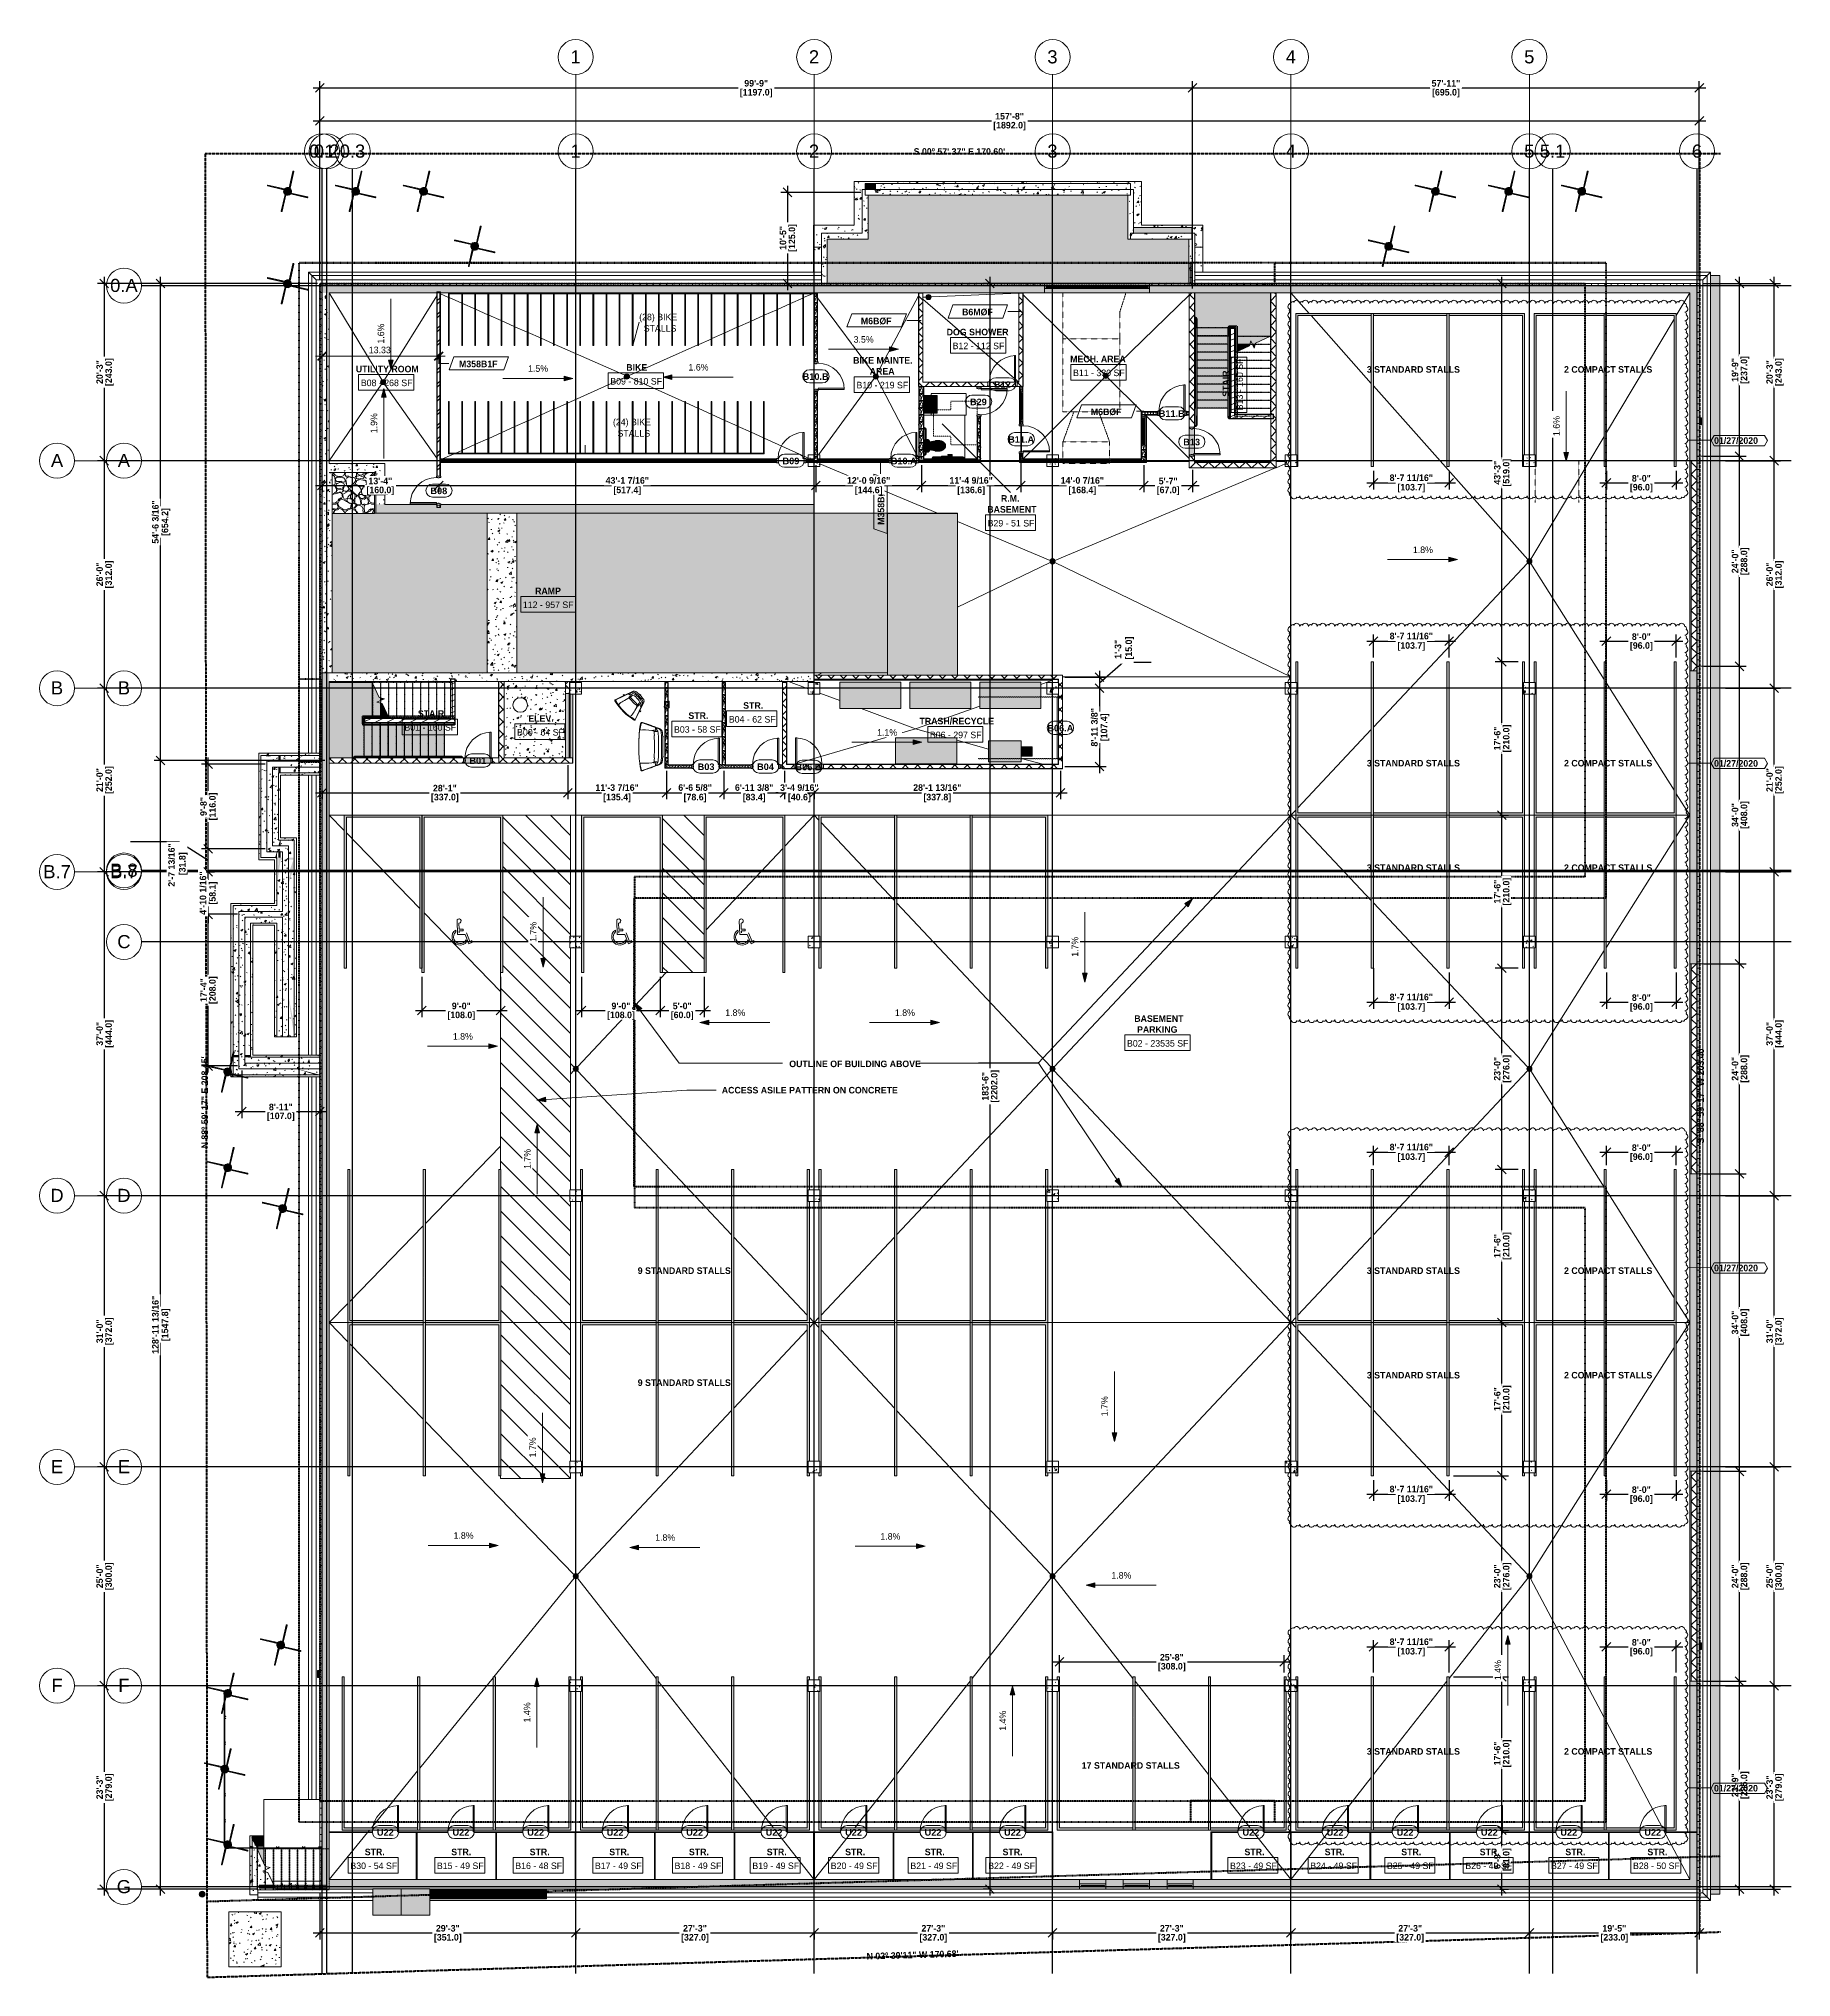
# Model space of a CAD drawing. Header units: inches. Extents: x -4218 to -1814, y 9767 to 12426.
import ezdxf

# ---------------------------------------------------------------- set-up
doc = ezdxf.new("R2010")
doc.units = ezdxf.units.IN
doc.header["$MEASUREMENT"] = 0
for name, pattern in [('Dash', [0.25, 0.125, -0.125]), ('Dash 1_16_', [0.125, 0.0625, -0.0625]), ('Double Dash 3_8_', [1, 0.375, -0.125, 0.125, -0.125, 0.125, -0.125]), ('Grid Line 1_2_', [0.875, 0.5, -0.125, 0.125, -0.125]), ('Grid Line 1_2__2_', [0.875, 0.5, -0.125, 0.125, -0.125]), ('Hidden', [0.28125, 0.1875, -0.09375]), ('Hidden 1_8_', [0.1875, 0.125, -0.0625]), ('Overhead 1_16_', [0.101562, 0.0625, -0.039062])]:
    doc.linetypes.add(name, pattern=pattern)
for name, color, linetype, lineweight in [('0-1', 7, 'Continuous', 5), ('0-2', 7, 'Continuous', 9), ('0-3', 170, 'Double Dash 3_8_', 50), ('0-4', 165, 'Continuous', 5), ('0-5', 55, 'Continuous', 9), ('0-6', 155, 'Continuous', 5), ('A-ANNO-DIMS', 211, 'Continuous', 9), ('A-ANNO-DIMS-1', 211, 'Continuous', 30), ('A-ANNO-DIMS-96', 211, 'Continuous', 9), ('A-ANNO-NOTE', 131, 'Continuous', 9), ('A-AREA', 32, 'Continuous', 70), ('A-AREA-IDEN', 2, 'Continuous', 9), ('A-DETL-HDLN', 90, 'Hidden 1_8_', 9), ('A-DETL-MEDM', 33, 'Continuous', 20), ('A-DETL-THIN', 151, 'Continuous', 9), ('A-DOOR-1', 130, 'Continuous', 20), ('A-DOOR-2', 7, 'Continuous', 9), ('A-DOOR-3', 31, 'Continuous', 9), ('A-DOOR-4', 31, 'Continuous', 20), ('A-DOOR-FRAM', 31, 'Continuous', 20), ('A-DOOR-FRAM-1', 130, 'Continuous', 20), ('A-DOOR-HDLN', 31, 'Dash', 13), ('A-DOOR-IDEN', 31, 'Continuous', 9), ('A-FLOR-1', 9, 'Continuous', 13), ('A-FLOR-2', 7, 'Continuous', 9), ('A-FLOR-3', 253, 'Continuous', 5), ('A-FLOR-4', 192, 'Continuous', 9), ('A-FLOR-HRAL-1', 7, 'Continuous', 9), ('A-FLOR-HRAL-2', 31, 'Continuous', 9), ('A-FLOR-HRAL-3', 55, 'Continuous', 9), ('A-FLOR-HRAL-4', 7, 'Overhead 1_16_', 9), ('A-FLOR-HRAL-MBND-1', 7, 'Overhead 1_16_', 9), ('A-FLOR-PATT-1', 251, 'Continuous', 9), ('A-FLOR-PATT-2', 55, 'Continuous', 9), ('A-GENM', 5, 'Continuous', 9), ('A-GENM-HDLN', 13, 'Dash', 9), ('A-GENM-IDEN', 13, 'Continuous', 9), ('A-GLAZ-CURT-1', 13, 'Continuous', 9), ('A-GLAZ-CURT-2', 7, 'Continuous', 9), ('A-GLAZ-CWMG', 51, 'Continuous', 9), ('A-GLAZ-CWMG-1', 50, 'Continuous', 9), ('A-GLAZ-CWMG-2', 7, 'Continuous', 9), ('A-WALL', 113, 'Continuous', 13), ('A-WALL-1', 250, 'Continuous', 13), ('A-WALL-2', 10, 'Continuous', 5), ('A-WALL-3', 7, 'Continuous', 9), ('A-WALL-IDEN', 211, 'Continuous', 9), ('A-WALL-PATT-1', 53, 'Continuous', 9), ('A-WALL-PATT-2', 55, 'Continuous', 9), ('A-WALL-PATT-3', 7, 'Continuous', 9), ('A-WALL-PATT-4', 251, 'Continuous', 9), ('A-WALL-PATT-5', 111, 'Continuous', 9), ('C-PROP-LINE-1', 170, 'Double Dash 3_8_', 50), ('C-PROP-LINE-2', 170, 'Dash 1_16_', 50), ('E-ELEC-EQPM-1', 251, 'Continuous', 9), ('E-ELEC-EQPM-2', 7, 'Continuous', 9), ('E-FIRE', 2, 'Continuous', 9), ('E-FIRE-1', 31, 'Continuous', 9), ('E-FIRE-2', 7, 'Continuous', 9), ('E-LITE-EQPM-1', 47, 'Continuous', 9), ('E-LITE-EQPM-2', 7, 'Continuous', 9), ('G-ANNO-DIMS', 111, 'Continuous', 9), ('G-ANNO-REVC', 71, 'Continuous', 20), ('G-ANNO-REVC-IDEN', 71, 'Continuous', 20), ('G-ANNO-REVC-IDEN-1', 71, 'Continuous', 9), ('G-ANNO-TEXT-1', 147, 'Continuous', 20), ('G-ANNO-TEXT-2', 165, 'Continuous', 20), ('G-IMPT', 8, 'Continuous', 9), ('I-FURN', 30, 'Continuous', 9), ('I-WALL-1', 7, 'Continuous', 9), ('I-WALL-2', 2, 'Continuous', 5), ('I-WALL-3', 2, 'Continuous', 9), ('P-SANR-FIXT', 6, 'Continuous', 9), ('P-SANR-FIXT-1', 7, 'Continuous', 9), ('P-SANR-FIXT-2', 6, 'Hidden', 9), ('Q-SPCQ', 91, 'Continuous', 9), ('S-COLS', 52, 'Continuous', 9), ('S-COLS-1', 7, 'Continuous', 9), ('S-FNDN', 32, 'Continuous', 13), ('S-FNDN-1', 9, 'Continuous', 13), ('S-FNDN-2', 254, 'Continuous', 5), ('S-FNDN-3', 8, 'Continuous', 13), ('S-FNDN-4', 252, 'Continuous', 5), ('S-FNDN-5', 7, 'Continuous', 9), ('S-FNDN-6', 251, 'Continuous', 9), ('S-FNDN-7', 31, 'Continuous', 9), ('S-FNDN-8', 32, 'Continuous', 9), ('S-GRID-1', 1, 'Grid Line 1_2_', 9), ('S-GRID-2', 1, 'Grid Line 1_2__2_', 30), ('S-GRID-IDEN', 1, 'Continuous', 9), ('S-GRID-IDEN-1', 147, 'Continuous', 9), ('S-STRS-1', 7, 'Continuous', 9), ('S-STRS-2', 251, 'Continuous', 9), ('S-STRS-3', 7, 'Overhead 1_16_', 9), ('S-STRS-4', 41, 'Continuous', 5), ('S-STRS-5', 21, 'Continuous', 5), ('S-STRS-MBND-1', 7, 'Overhead 1_16_', 9), ('S-STRS-MBND-2', 7, 'Continuous', 9)]:
    doc.layers.add(name, color=color, linetype=linetype, lineweight=lineweight)
doc.styles.add('Arial', font='arial.ttf', dxfattribs={"height": 18})
doc.styles.add('Arial_B', font='arialbd.ttf', dxfattribs={"height": 9})
doc.styles.add('Century Gothic', font='ufonts.com_century-gothic.ttf', dxfattribs={"height": 9})
doc.styles.add('Century Gothic_B', font='GOTHICB.TTF', dxfattribs={"height": 9})
doc.dimstyles.new('OD__1_16__Tol__', dxfattribs={"dimscale": 12, "dimtxt": 9.397514, "dimasz": 1, "dimexe": 0.75, "dimexo": 0.5, "dimgap": 0.125, "dimtad": 1, "dimdec": 4, "dimrnd": 0.0625, "dimzin": 3, "dimdsep": 46, "dimlunit": 4, "dimtxsty": 'Century Gothic_B', "dimblk1": 'OBLIQUE', "dimblk2": 'OBLIQUE', "dimsah": 1, "dimcen": 0.09, "dimdle": 0.75, "dimazin": 0, "dimtfac": 1, "dimtdec": 4, "dimtix": 1, "dimtmove": 0, "dimatfit": 3, "dimfxl": 1, "dimtvp": 1, "dimtfill": 1, "dimfrac": 2, "dimtolj": 1, "dimtzin": 0, "dimlwd": 30, "dimlwe": 30, "dimarcsym": 2})
doc.dimstyles.new('OD__1_16__Tol___1', dxfattribs={"dimscale": 12, "dimtxt": 9.397514, "dimasz": 1, "dimexe": 0.75, "dimexo": 0.5, "dimgap": 0.125, "dimtad": 1, "dimdec": 4, "dimrnd": 0.0625, "dimzin": 3, "dimdsep": 46, "dimlunit": 4, "dimtxsty": 'Century Gothic_B', "dimblk1": 'OBLIQUE', "dimblk2": 'OBLIQUE', "dimsah": 1, "dimcen": 0.09, "dimdle": 0.75, "dimazin": 0, "dimtfac": 1, "dimtdec": 4, "dimtix": 1, "dimtmove": 1, "dimatfit": 3, "dimfxl": 1, "dimtvp": 1, "dimtfill": 1, "dimfrac": 2, "dimtolj": 1, "dimtzin": 0, "dimlwd": 30, "dimlwe": 30, "dimarcsym": 2})
doc.dimstyles.new('OD___00_FT_', dxfattribs={"dimscale": 12, "dimtxt": 9.397514, "dimasz": 1, "dimexe": 0.75, "dimexo": 0.5, "dimgap": 0.125, "dimtad": 1, "dimlfac": 0.083333, "dimrnd": 0.01, "dimzin": 0, "dimdsep": 46, "dimtxsty": 'Century Gothic', "dimblk1": 'OBLIQUE', "dimblk2": 'OBLIQUE', "dimsah": 1, "dimcen": 0.09, "dimdle": 0.75, "dimazin": 0, "dimtfac": 1, "dimtdec": 4, "dimtix": 1, "dimtmove": 0, "dimatfit": 3, "dimfxl": 1, "dimtvp": 1, "dimtfill": 1, "dimtolj": 1, "dimtzin": 0, "dimarcsym": 2})
pattern_1 = [(0, (0, 0), (0, 9), []), (90, (0, 0), (-9, 6e-16), [])]
pattern_2 = [(50, (0, 0), (27.5427, -2.40992), [2.88, -31.68]), (355, (0, 0), (-5.327844, 28.884266), [2.304, -25.344]), (100.451, (2.295, -0.2), (22.215316, 26.47393), [2.448, -26.924]), (46.184, (0, 7.68), (40.981875, -6.35642), [4.32, -47.52]), (96.636, (3.415, 7.15), (35.89075, 37.40619), [3.671, -40.386]), (351.184, (0, 7.68), (35.89097, 37.40622), [3.456, -38.016]), (21, (3.84, 5.76), (22.921036, -15.46073), [2.88, -31.68]), (326, (3.84, 5.76), (9.34353, 27.84574), [2.304, -25.344]), (71.451, (5.75, 4.472), (32.26477, 12.38442), [2.448, -26.924]), (37.5, (0, 0), (0.466855, 12.782707), [1.267, -23.77, 1.267, -24.461, -25.44]), (37.5, (0, 0), (0.466855, 12.782707), [-50.765, 1.267, -24.173]), (7.5, (0, 0), (10.10159, 15.14509), [1.267, -13.402, 1.267, -23.194, -9.696]), (7.5, (0, 0), (10.10159, 15.14509), [-39.13, 1.267, -8.429]), (327.5, (-8.563, 0), (20.499161, -0.86578), [1.267, -8.333, 1.267, -28.685, -39.744]), (327.5, (-8.563, 0), (20.499161, -0.86578), [-39.552, 1.267, -38.477]), (317.5, (-12.403, 0), (22.39478, 3.844288), [1.267, -11.213, 1.267, -18.624, -28.224]), (317.5, (-12.403, 0), (22.39478, 3.844288), [-32.371, 1.267, -26.957])]
pattern_3 = [(212.005, (-3.225, 8.062), (-161.2402825, -107.4918226), [5.07, -501.974]), (213.69, (0, 10.212), (-53.746352, -53.74678), [3.876, -189.91]), (198.435, (1.612, 10.749), (-107.493043, -53.746483), [1.7, -168.262]), (180, (3.76, 10.75), (-7e-15, -53.747), [2.15, -51.597]), (161.565, (5.375, 10.212), (-53.74607, 4.8e-05), [1.7, -168.262]), (333.435, (5.912, 48.91), (53.74613, 5e-05), [2.404, -117.777]), (296.565, (5.375, 49.984), (53.74653, -53.747072), [1.202, -118.979]), (270, (5.375, 52.67), (53.747, 3e-15), [2.687, -51.059]), (186.34, (5.912, 17.736), (-429.9727255, -53.7448118), [4.867, -481.829]), (296.565, (17.736, 51.06), (53.74653, -53.747072), [1.202, -118.979]), (303.69, (16.661, 52.672), (53.74678, -53.746352), [1.938, -191.848]), (229.399, (25.261, 29.023), (-268.731142, -322.4813064), [4.955, -490.564]), (243.435, (26.873, 32.248), (5e-05, -53.74613), [3.605, -116.576]), (213.69, (45.685, 26.336), (-53.746352, -53.74678), [1.938, -191.848]), (33.69, (29.561, 11.287), (53.746352, 53.74678), [1.938, -191.848]), (0, (28.486, 11.287), (0, 53.747), [1.075, -52.672]), (333.435, (27.41, 11.824), (53.74613, 5e-05), [1.202, -118.979]), (284.036, (26.873, 13.974), (53.745452, -161.240095), [2.216, -219.387]), (270, (26.873, 15.05), (53.747, 3e-15), [1.075, -52.672]), (243.435, (26.873, 16.124), (5e-05, -53.74613), [1.202, -118.979]), (135, (26.873, 16.66), (-53.74719, 4e-15), [0.76, -75.249]), (90, (26.873, 16.124), (-53.747, 3e-15), [0.537, -53.209]), (18.435, (46.222, 40.847), (107.493043, 53.746483), [3.399, -166.562]), (6.34, (49.447, 41.922), (429.9727255, 53.7448118), [4.867, -481.829]), (180, (47.297, 29.023), (-7e-15, -53.747), [3.225, -50.522]), (197.354, (55.896, 31.71), (-161.2394906, -53.7461613), [9.01, -891.947]), (198.435, (57.509, 32.248), (-107.493043, -53.746483), [1.7, -168.262]), (213.69, (59.121, 33.323), (-53.746352, -53.74678), [1.938, -191.848]), (251.565, (59.659, 34.935), (-4.8e-05, -53.74607), [1.7, -168.262]), (243.435, (60.196, 36.01), (5e-05, -53.74613), [1.202, -118.979]), (270, (60.196, 37.085), (53.747, 3e-15), [1.075, -52.672]), (293.199, (58.584, 40.847), (53.7472486, -107.4932332), [4.093, -405.228]), (315, (56.97, 42.46), (53.74719, 0), [2.28, -73.729]), (0, (54.284, 42.46), (0, 53.747), [2.687, -51.059]), (341.565, (42.46, 29.561), (53.74607, -4.8e-05), [1.7, -168.262]), (303.69, (41.385, 31.173), (53.74678, -53.746352), [1.938, -191.848]), (279.462, (40.847, 34.398), (53.745121, -268.732805), [3.269, -323.658]), (270, (40.847, 37.623), (53.747, 3e-15), [3.225, -50.522]), (239.036, (42.46, 40.31), (-53.7474274, -107.492684), [3.134, -310.26]), (188.13, (46.222, 40.847), (-322.479255, -53.7460447), [3.8, -376.245]), (116.565, (6.45, 39.235), (-53.74653, 53.747072), [1.202, -118.979]), (135, (7.525, 38.16), (-53.74719, 4e-15), [1.52, -74.489]), (168.69, (10.212, 37.623), (-53.7468035, -0.000329), [2.741, -271.314]), (191.31, (12.899, 38.16), (-214.98617, -53.747253), [2.741, -271.314]), (194.036, (15.049, 38.698), (-161.240095, -53.745452), [2.216, -219.387]), (236.31, (16.124, 40.31), (-53.746162, -107.493473), [1.938, -191.848]), (236.31, (17.199, 41.922), (-53.746162, -107.493473), [1.938, -191.848]), (270, (17.2, 43.535), (53.747, 3e-15), [1.612, -52.134]), (291.801, (16.124, 46.222), (53.745405, -107.4938445), [2.894, -286.54]), (116.565, (16.66, 34.935), (-53.74653, 53.747072), [2.404, -117.777]), (168.69, (19.349, 34.398), (-53.7468035, -0.000329), [2.741, -271.314]), (194.036, (21.499, 34.935), (-161.240095, -53.745452), [2.216, -219.387]), (225, (23.11, 36.548), (4e-15, -53.74719), [2.28, -73.729]), (251.565, (23.648, 38.16), (-4.8e-05, -53.74607), [1.7, -168.262]), (296.565, (22.574, 40.31), (53.74653, -53.747072), [2.404, -117.777]), (315, (21.5, 41.385), (53.74719, 0), [1.52, -74.489]), (326.31, (19.886, 42.46), (107.493473, -53.746162), [1.938, -191.848]), (0, (18.81, 42.46), (0, 53.747), [1.075, -52.672]), (33.69, (17.199, 41.385), (53.746352, 53.74678), [1.938, -191.848]), (71.565, (16.661, 39.772), (4.8e-05, 53.74607), [1.7, -168.262]), (63.435, (16.124, 38.698), (-5e-05, 53.74613), [1.202, -118.979]), (71.565, (15.587, 37.085), (4.8e-05, 53.74607), [1.7, -168.262]), (104.036, (15.587, 34.935), (-53.745452, 161.240095), [2.216, -219.387]), (45, (14.512, 33.86), (0, 53.74719), [1.52, -74.489]), (18.435, (12.899, 33.323), (107.493043, 53.746483), [1.7, -168.262]), (0, (10.21, 33.323), (0, 53.747), [2.687, -51.059]), (14.036, (8.062, 32.785), (161.240095, 53.745452), [2.216, -219.387]), (341.565, (6.45, 33.323), (53.74607, -4.8e-05), [1.7, -168.262]), (270, (6.45, 34.935), (53.747, 3e-15), [1.612, -52.134]), (225, (8.062, 36.548), (4e-15, -53.74719), [2.28, -73.729]), (198.435, (11.287, 37.623), (-107.493043, -53.746483), [3.399, -166.562]), (180, (13.974, 37.623), (-7e-15, -53.747), [2.687, -51.059]), (153.435, (15.05, 37.085), (-53.74613, -5e-05), [1.202, -118.979]), (206.565, (35.473, 28.486), (-53.747072, -53.74653), [1.202, -118.979]), (146.31, (37.085, 27.411), (-107.493473, 53.746162), [1.938, -191.848]), (119.745, (39.235, 23.648), (-161.240006, 268.7329498), [4.333, -428.985]), (95.711, (39.772, 18.274), (-53.7499707, 483.7182417), [5.401, -534.745]), (90, (39.77, 17.736), (-53.747, 3e-15), [0.537, -53.209]), (63.435, (39.235, 16.66), (-5e-05, 53.74613), [1.202, -118.979]), (26.565, (38.16, 16.124), (53.747072, 53.74653), [1.202, -118.979]), (0, (36.55, 16.124), (0, 53.747), [1.612, -52.134]), (0, (36.01, 16.124), (0, 53.747), [0.537, -53.209]), (0, (34.935, 16.124), (0, 53.747), [1.075, -52.672]), (326.31, (33.323, 17.199), (107.493473, -53.746162), [1.938, -191.848]), (333.435, (32.248, 17.736), (53.74613, 5e-05), [1.202, -118.979]), (284.036, (31.71, 19.886), (53.745452, -161.240095), [2.216, -219.387]), (270, (31.71, 20.96), (53.747, 3e-15), [1.075, -52.672]), (270, (31.71, 22.574), (53.747, 3e-15), [1.612, -52.134]), (258.69, (32.248, 25.261), (0.000329, -53.7468035), [2.741, -271.314]), (231.34, (34.398, 27.948), (-161.240446, -214.9860746), [3.441, -340.704]), (270, (45.685, 26.873), (53.747, 3e-15), [0.537, -53.209]), (270, (45.685, 27.41), (53.747, 3e-15), [0.537, -53.209]), (326.31, (44.072, 28.486), (107.493473, -53.746162), [1.938, -191.848]), (333.435, (40.847, 30.098), (53.74613, 5e-05), [3.605, -116.576]), (0, (38.16, 30.1), (0, 53.747), [2.687, -51.059]), (63.435, (37.623, 29.023), (-5e-05, 53.74613), [1.202, -118.979]), (90, (37.623, 26.873), (-53.747, 3e-15), [2.15, -51.597]), (135, (39.235, 25.26), (-53.74719, 4e-15), [2.28, -73.729]), (161.565, (40.847, 24.723), (-53.74607, 4.8e-05), [1.7, -168.262]), (180, (42.46, 24.723), (-7e-15, -53.747), [1.612, -52.134]), (198.435, (44.072, 25.261), (-107.493043, -53.746483), [1.7, -168.262]), (351.87, (23.111, 54.284), (53.7461965, 0.0002374), [7.601, -372.445]), (14.036, (20.961, 53.747), (161.240095, 53.745452), [2.216, -219.387]), (53.13, (19.349, 51.597), (107.493888, 161.239608), [2.687, -266.045]), (95.194, (19.886, 45.685), (-53.7425223, 537.4656776), [5.937, -587.714]), (101.31, (20.424, 42.997), (-53.747253, 214.98617), [2.741, -271.314]), (143.13, (22.574, 41.385), (-161.239608, 107.493888), [2.687, -266.045]), (161.565, (24.186, 40.847), (-53.74607, 4.8e-05), [1.7, -168.262]), (198.435, (25.798, 41.385), (-107.493043, -53.746483), [1.7, -168.262]), (225, (28.486, 44.072), (4e-15, -53.74719), [3.8, -72.209]), (228.814, (32.248, 48.372), (-322.4798873, -376.2254623), [5.713, -565.62]), (251.565, (32.785, 49.984), (-4.8e-05, -53.74607), [1.7, -168.262]), (270, (32.785, 50.52), (53.747, 3e-15), [0.537, -53.209]), (288.435, (32.248, 52.134), (53.746483, -107.493043), [1.7, -168.262]), (326.31, (30.636, 53.209), (107.493473, -53.746162), [1.938, -191.848]), (90, (5.91, 40.31), (-53.747, 3e-15), [3.762, -49.984]), (338.199, (13.437, 47.297), (161.239646, -53.7457635), [2.894, -286.54]), (0, (10.21, 47.297), (0, 53.747), [3.225, -50.522]), (30.964, (7.525, 45.685), (161.239769, 107.4935973), [3.134, -310.26]), (45, (5.912, 44.072), (0, 53.74719), [2.28, -73.729]), (90, (-2.687, 23.11), (-53.747, 3e-15), [3.762, -49.984]), (116.565, (-1.075, 19.886), (-53.74653, 53.747072), [3.605, -116.576]), (153.435, (2.15, 18.274), (-53.74613, -5e-05), [3.605, -116.576]), (180, (4.837, 18.274), (-7e-15, -53.747), [2.687, -51.059]), (218.66, (7.525, 20.424), (-53.746083, -53.7467553), [3.441, -340.704]), (231.34, (9.674, 23.111), (-161.240446, -214.9860746), [3.441, -340.704]), (213.69, (12.899, 25.261), (-53.746352, -53.74678), [3.876, -189.91]), (239.036, (14.512, 27.948), (-53.7474274, -107.492684), [3.134, -310.26]), (270, (14.51, 29.023), (53.747, 3e-15), [1.075, -52.672]), (270, (14.51, 30.636), (53.747, 3e-15), [1.612, -52.134]), (315, (12.9, 32.248), (53.74719, 0), [2.28, -73.729]), (350.538, (9.674, 32.785), (53.7463033, 0.0004666), [3.269, -323.658]), (14.036, (5.375, 31.71), (161.240095, 53.745452), [4.432, -217.171]), (18.435, (0.537, 30.098), (107.493043, 53.746483), [5.099, -164.863]), (45, (-1.075, 28.486), (0, 53.74719), [2.28, -73.729]), (45, (-2.687, 26.873), (0, 53.74719), [2.28, -73.729]), (108.435, (9.137, 15.049), (-53.746483, 107.493043), [3.399, -166.562]), (126.87, (10.749, 12.899), (-53.746296, 53.746504), [2.687, -266.045]), (146.31, (12.362, 11.824), (-107.493473, 53.746162), [1.938, -191.848]), (161.565, (13.974, 11.287), (-53.74607, 4.8e-05), [1.7, -168.262]), (135, (15.587, 9.674), (-53.74719, 4e-15), [2.28, -73.729]), (161.565, (17.199, 9.137), (-53.74607, 4.8e-05), [1.7, -168.262]), (180, (18.81, 9.137), (-7e-15, -53.747), [1.612, -52.134]), (206.565, (19.886, 9.674), (-53.747072, -53.74653), [1.202, -118.979]), (206.565, (22.036, 10.75), (-53.747072, -53.74653), [2.404, -117.777]), (189.462, (25.261, 11.287), (-268.732805, -53.745121), [3.269, -323.658]), (243.435, (26.336, 13.437), (5e-05, -53.74613), [2.404, -117.777]), (270, (26.336, 13.974), (53.747, 3e-15), [0.537, -53.209]), (270, (26.336, 15.05), (53.747, 3e-15), [1.075, -52.672]), (326.31, (24.723, 18.274), (107.493473, -53.746162), [1.938, -191.848]), (327.995, (20.424, 20.961), (268.733967, -161.2380842), [5.07, -501.974]), (329.036, (17.736, 22.574), (107.492684, -53.7474274), [3.134, -310.26]), (341.565, (14.512, 23.648), (53.74607, -4.8e-05), [3.399, -166.562]), (0, (12.36, 23.65), (0, 53.747), [2.15, -51.597]), (33.69, (10.749, 22.574), (53.746352, 53.74678), [1.938, -191.848]), (53.13, (9.137, 20.424), (107.493888, 161.239608), [2.687, -266.045]), (63.435, (8.062, 18.274), (-5e-05, 53.74613), [2.404, -117.777]), (225, (32.785, 13.974), (4e-15, -53.74719), [2.28, -73.729]), (236.31, (33.86, 15.587), (-53.746162, -107.493473), [1.938, -191.848]), (270, (33.86, 16.124), (53.747, 3e-15), [0.537, -53.209]), (315, (32.785, 17.2), (53.74719, 0), [1.52, -74.489]), (333.435, (30.636, 18.274), (53.74613, 5e-05), [2.404, -117.777]), (18.435, (27.411, 17.199), (107.493043, 53.746483), [3.399, -166.562]), (75.964, (26.873, 15.049), (0.000257, 53.746622), [2.216, -219.387]), (71.565, (2.687, 4.837), (4.8e-05, 53.74607), [1.7, -168.262]), (135, (3.762, 3.762), (-53.74719, 4e-15), [1.52, -74.489]), (146.31, (5.375, 2.687), (-107.493473, 53.746162), [1.938, -191.848]), (153.435, (7.525, 1.612), (-53.74613, -5e-05), [2.404, -117.777]), (180, (8.06, 1.61), (-7e-15, -53.747), [0.537, -53.209]), (161.565, (9.674, 1.075), (-53.74607, 4.8e-05), [1.7, -168.262]), (180, (11.824, 1.075), (-7e-15, -53.747), [2.15, -51.597]), (198.435, (13.437, 1.612), (-107.493043, -53.746483), [1.7, -168.262]), (210.964, (16.124, 3.225), (-161.239769, -107.4935973), [3.134, -310.26]), (206.565, (17.2, 3.762), (-53.747072, -53.74653), [1.202, -118.979]), (251.565, (17.736, 5.375), (-4.8e-05, -53.74607), [1.7, -168.262]), (303.69, (16.661, 6.987), (53.74678, -53.746352), [1.938, -191.848]), (306.87, (15.049, 9.137), (53.746296, -53.746504), [2.687, -266.045]), (323.13, (12.899, 10.749), (161.239608, -107.493888), [2.687, -266.045]), (345.964, (10.749, 11.287), (53.746622, -0.000257), [2.216, -219.387]), (18.435, (9.137, 10.749), (107.493043, 53.746483), [1.7, -168.262]), (30.964, (6.45, 9.137), (161.239769, 107.4935973), [3.134, -310.26]), (39.806, (3.225, 6.45), (53.745895, 53.7473397), [4.198, -415.576]), (135, (19.35, 1.612), (-53.74719, 4e-15), [0.76, -75.249]), (153.435, (20.424, 1.075), (-53.74613, -5e-05), [1.202, -118.979]), (191.31, (23.111, 1.612), (-214.98617, -53.747253), [2.741, -271.314]), (165.964, (25.261, 1.075), (-53.746622, 0.000257), [2.216, -219.387]), (175.236, (31.71, 0.537), (-53.7466193, 0.0007513), [6.472, -640.722]), (206.565, (32.785, 1.075), (-53.747072, -53.74653), [1.202, -118.979]), (225, (33.86, 2.15), (4e-15, -53.74719), [1.52, -74.489]), (270, (33.86, 4.837), (53.747, 3e-15), [2.687, -51.059]), (270, (33.86, 6.45), (53.747, 3e-15), [1.612, -52.134]), (308.66, (31.71, 9.137), (53.7467553, -53.746083), [3.441, -340.704]), (338.199, (29.023, 10.212), (161.239646, -53.7457635), [2.894, -286.54]), (348.69, (26.336, 10.749), (53.7468035, 0.000329), [2.741, -271.314]), (18.435, (21.499, 9.137), (107.493043, 53.746483), [5.099, -164.863]), (36.87, (19.349, 7.525), (53.746504, 53.746296), [2.687, -266.045]), (68.199, (18.274, 4.837), (53.7457635, 161.239646), [2.894, -286.54]), (101.31, (18.811, 2.15), (-53.747253, 214.98617), [2.741, -271.314]), (348.69, (13.974, 53.209), (53.7468035, 0.000329), [2.741, -271.314]), (354.806, (8.062, 53.747), (53.7467267, 0.0004023), [5.937, -587.714]), (0, (6.45, 53.747), (0, 53.747), [1.612, -52.134]), (45, (5.375, 52.672), (0, 53.74719), [1.52, -74.489]), (180, (9.674, 47.834), (-7e-15, -53.747), [1.612, -52.134]), (188.13, (13.437, 48.372), (-322.479255, -53.7460447), [3.8, -376.245]), (172.875, (17.736, 47.834), (-53.7469793, 0.0004808), [4.333, -428.985]), (225, (18.274, 48.372), (4e-15, -53.74719), [0.76, -75.249]), (270, (18.274, 49.984), (53.747, 3e-15), [1.612, -52.134]), (161.565, (35.473, 51.597), (-53.74607, 4.8e-05), [1.7, -168.262]), (180, (37.623, 51.597), (-7e-15, -53.747), [2.15, -51.597]), (198.435, (39.235, 52.134), (-107.493043, -53.746483), [1.7, -168.262]), (170.538, (42.46, 51.597), (-53.7463033, -0.0004666), [3.269, -323.658]), (213.69, (44.072, 52.672), (-53.746352, -53.74678), [1.938, -191.848]), (270, (44.07, 53.21), (53.747, 3e-15), [0.537, -53.209]), (296.565, (43.535, 54.284), (53.74653, -53.747072), [1.202, -118.979]), (341.565, (40.31, 55.359), (53.74607, -4.8e-05), [3.399, -166.562]), (341.565, (37.085, 56.434), (53.74607, -4.8e-05), [3.399, -166.562]), (14.036, (34.935, 55.896), (161.240095, 53.745452), [2.216, -219.387]), (45, (33.323, 54.284), (0, 53.74719), [2.28, -73.729]), (104.036, (33.86, 52.134), (-53.745452, 161.240095), [2.216, -219.387]), (0, (-8.06, 5.375), (0, 53.747), [0.537, -53.209]), (315, (-9.137, 6.45), (53.74719, 0), [1.52, -74.489]), (274.764, (-9.674, 12.899), (53.7498183, -591.21148), [6.472, -640.722]), (255.964, (-9.137, 15.049), (-0.000257, -53.746622), [2.216, -219.387]), (225, (-8.062, 16.124), (4e-15, -53.74719), [1.52, -74.489]), (198.435, (-3.225, 17.736), (-107.493043, -53.746483), [5.099, -164.863]), (180, (-2.687, 17.736), (-7e-15, -53.747), [0.537, -53.209]), (171.87, (1.075, 17.199), (-53.7461965, -0.0002374), [3.8, -376.245]), (146.31, (7.525, 16.661), (-107.493473, 53.746162), [1.938, -191.848]), (108.435, (8.599, 13.437), (-53.746483, 107.493043), [3.399, -166.562]), (90, (8.6, 12.9), (-53.747, 3e-15), [0.537, -53.209]), (71.565, (8.062, 11.287), (4.8e-05, 53.74607), [1.7, -168.262]), (26.565, (6.987, 10.75), (53.747072, 53.74653), [1.202, -118.979]), (18.435, (5.375, 10.212), (107.493043, 53.746483), [1.7, -168.262]), (126.87, (34.398, 6.45), (-53.746296, 53.746504), [2.687, -266.045]), (123.69, (35.473, 4.837), (-53.74678, 53.746352), [1.938, -191.848]), (149.036, (38.16, 3.225), (-107.492684, 53.7474274), [3.134, -310.26]), (168.69, (40.847, 2.687), (-53.7468035, -0.000329), [2.741, -271.314]), (213.69, (42.46, 3.762), (-53.746352, -53.74678), [1.938, -191.848]), (251.565, (42.997, 5.375), (-4.8e-05, -53.74607), [1.7, -168.262]), (270, (42.997, 5.91), (53.747, 3e-15), [0.537, -53.209]), (279.462, (42.46, 9.137), (53.745121, -268.732805), [3.269, -323.658]), (243.435, (42.997, 10.212), (5e-05, -53.74613), [1.202, -118.979]), (270, (42.997, 10.75), (53.747, 3e-15), [0.537, -53.209]), (296.565, (41.385, 13.974), (53.74653, -53.747072), [3.605, -116.576]), (329.036, (38.698, 15.587), (107.492684, -53.7474274), [3.134, -310.26]), (8.13, (34.935, 15.049), (322.479255, 53.7460447), [3.8, -376.245]), (45, (32.785, 12.9), (0, 53.74719), [3.04, -72.969]), (45, (31.71, 11.824), (0, 53.74719), [1.52, -74.489]), (90, (31.71, 10.21), (-53.747, 3e-15), [1.612, -52.134]), (123.69, (32.785, 8.599), (-53.74678, 53.746352), [1.938, -191.848]), (101.31, (40.847, 18.274), (-53.747253, 214.98617), [2.741, -271.314]), (108.435, (41.385, 16.661), (-53.746483, 107.493043), [1.7, -168.262]), (135, (41.922, 16.124), (-53.74719, 4e-15), [0.76, -75.249]), (180, (43.535, 16.124), (-7e-15, -53.747), [1.612, -52.134]), (213.69, (45.147, 17.199), (-53.746352, -53.74678), [1.938, -191.848]), (187.125, (49.447, 17.736), (-376.2258933, -53.7460037), [4.333, -428.985]), (236.31, (50.522, 19.349), (-53.746162, -107.493473), [1.938, -191.848]), (270, (50.52, 19.886), (53.747, 3e-15), [0.537, -53.209]), (288.435, (49.984, 21.499), (53.746483, -107.493043), [1.7, -168.262]), (285.945, (48.909, 25.261), (53.7457394, -161.239833), [3.913, -387.368]), (315, (47.834, 26.336), (53.74719, 0), [1.52, -74.489]), (18.435, (46.222, 25.798), (107.493043, 53.746483), [1.7, -168.262]), (29.745, (42.46, 23.648), (268.7329498, 161.240006), [4.333, -428.985]), (18.435, (40.847, 23.111), (107.493043, 53.746483), [1.7, -168.262]), (75.964, (40.31, 20.961), (0.000257, 53.746622), [2.216, -219.387]), (180, (24.723, 34.935), (-7e-15, -53.747), [1.612, -52.134]), (180, (25.8, 34.935), (-7e-15, -53.747), [1.075, -52.672]), (135, (26.873, 33.86), (-53.74719, 4e-15), [1.52, -74.489]), (90, (26.873, 32.25), (-53.747, 3e-15), [1.612, -52.134]), (26.565, (18.81, 23.648), (53.747072, 53.74653), [3.605, -116.576]), (341.565, (17.199, 24.186), (53.74607, -4.8e-05), [1.7, -168.262]), (300.964, (15.587, 26.873), (107.4935973, -161.239769), [3.134, -310.26]), (71.565, (25.798, 28.486), (4.8e-05, 53.74607), [1.7, -168.262]), (90, (25.8, 25.8), (-53.747, 3e-15), [2.687, -51.059]), (123.69, (26.873, 24.186), (-53.74678, 53.746352), [1.938, -191.848]), (153.435, (29.023, 23.11), (-53.74613, -5e-05), [2.404, -117.777]), (198.435, (30.636, 23.648), (-107.493043, -53.746483), [1.7, -168.262]), (243.435, (31.173, 24.723), (5e-05, -53.74613), [1.202, -118.979]), (255.964, (31.71, 26.873), (-0.000257, -53.746622), [2.216, -219.387]), (251.565, (32.248, 28.486), (-4.8e-05, -53.74607), [1.7, -168.262]), (291.801, (31.173, 31.173), (53.745405, -107.4938445), [2.894, -286.54]), (323.13, (29.023, 32.785), (161.239608, -107.493888), [2.687, -266.045]), (18.435, (27.411, 32.248), (107.493043, 53.746483), [1.7, -168.262]), (63.435, (26.336, 30.098), (-5e-05, 53.74613), [2.404, -117.777]), (135, (22.036, 20.424), (-53.74719, 4e-15), [2.28, -73.729]), (149.036, (24.723, 18.811), (-107.492684, 53.7474274), [3.134, -310.26]), (146.31, (26.336, 17.736), (-107.493473, 53.746162), [1.938, -191.848]), (180, (27.41, 17.736), (-7e-15, -53.747), [1.075, -52.672]), (210.964, (30.098, 19.349), (-161.239769, -107.4935973), [3.134, -310.26]), (243.435, (30.636, 20.424), (5e-05, -53.74613), [1.202, -118.979]), (303.69, (29.561, 22.036), (53.74678, -53.746352), [1.938, -191.848]), (321.34, (26.873, 24.186), (214.9860746, -161.240446), [3.441, -340.704]), (345.964, (24.723, 24.723), (53.746622, -0.000257), [2.216, -219.387]), (11.31, (22.036, 24.186), (214.98617, 53.747253), [2.741, -271.314]), (26.565, (20.96, 23.648), (53.747072, 53.74653), [1.202, -118.979]), (71.565, (20.424, 22.036), (4.8e-05, 53.74607), [1.7, -168.262]), (15.945, (19.349, 33.86), (161.239833, 53.7457394), [3.913, -387.368]), (29.745, (15.587, 31.71), (268.7329498, 161.240006), [4.333, -428.985]), (63.435, (15.05, 30.636), (-5e-05, 53.74613), [1.202, -118.979]), (90, (15.05, 29.023), (-53.747, 3e-15), [1.612, -52.134]), (104.036, (15.587, 26.873), (-53.745452, 161.240095), [2.216, -219.387]), (120.964, (17.199, 24.186), (-107.4935973, 161.239769), [3.134, -310.26]), (153.435, (47.297, 52.672), (-53.74613, -5e-05), [1.202, -118.979]), (180, (48.37, 52.67), (-7e-15, -53.747), [1.075, -52.672]), (209.745, (52.134, 54.821), (-268.7329498, -161.240006), [4.333, -428.985]), (225, (54.284, 56.97), (4e-15, -53.74719), [3.04, -72.969]), (239.036, (55.896, 59.659), (-53.7474274, -107.492684), [3.134, -310.26]), (239.036, (57.509, 62.346), (-53.7474274, -107.492684), [3.134, -310.26]), (270, (57.51, 62.883), (53.747, 3e-15), [0.537, -53.209]), (333.435, (56.434, 63.42), (53.74613, 5e-05), [1.202, -118.979]), (0, (54.82, 63.42), (0, 53.747), [1.612, -52.134]), (45, (53.21, 61.81), (0, 53.74719), [2.28, -73.729]), (26.565, (46.76, 58.584), (53.747072, 53.74653), [7.211, -112.97]), (30.964, (44.072, 56.971), (161.239769, 107.4935973), [3.134, -310.26]), (90, (44.07, 55.896), (-53.747, 3e-15), [1.075, -52.672]), (128.66, (46.222, 53.209), (-53.7467553, 53.746083), [3.441, -340.704]), (255.964, (40.31, 35.473), (-0.000257, -53.746622), [2.216, -219.387]), (281.31, (39.772, 38.16), (53.747253, -214.98617), [2.741, -271.314]), (309.806, (37.085, 41.385), (53.7473397, -53.745895), [4.198, -415.576]), (329.036, (34.398, 42.997), (107.492684, -53.7474274), [3.134, -310.26]), (345.964, (32.248, 43.535), (53.746622, -0.000257), [2.216, -219.387]), (0, (30.1, 43.535), (0, 53.747), [2.15, -51.597]), (26.565, (27.948, 42.46), (53.747072, 53.74653), [2.404, -117.777]), (45, (26.336, 40.847), (0, 53.74719), [2.28, -73.729]), (53.13, (24.723, 38.698), (107.493888, 161.239608), [2.687, -266.045]), (90, (24.723, 37.085), (-53.747, 3e-15), [1.612, -52.134]), (135, (26.336, 35.473), (-53.74719, 4e-15), [2.28, -73.729]), (144.462, (30.098, 32.785), (-161.238939, 107.4938196), [4.623, -457.722]), (135, (32.785, 30.098), (-53.74719, 4e-15), [3.8, -72.209]), (153.435, (34.935, 29.023), (-53.74613, -5e-05), [2.404, -117.777]), (206.565, (37.085, 30.098), (-53.747072, -53.74653), [2.404, -117.777]), (230.194, (39.772, 33.323), (-214.9878405, -268.731413), [4.198, -415.576]), (66.801, (32.785, 46.222), (107.4952753, 268.7318964), [4.093, -405.228]), (90, (32.785, 44.61), (-53.747, 3e-15), [1.612, -52.134]), (153.435, (33.86, 44.072), (-53.74613, -5e-05), [1.202, -118.979]), (153.435, (36.01, 42.997), (-53.74613, -5e-05), [2.404, -117.777]), (149.036, (38.698, 41.385), (-107.492684, 53.7474274), [3.134, -310.26]), (180, (41.385, 41.385), (-7e-15, -53.747), [2.687, -51.059]), (180, (44.61, 41.385), (-7e-15, -53.747), [3.225, -50.522]), (213.69, (46.222, 42.46), (-53.746352, -53.74678), [1.938, -191.848]), (243.435, (47.297, 44.61), (5e-05, -53.74613), [2.404, -117.777]), (277.125, (46.76, 48.909), (53.7460037, -376.2258933), [4.333, -428.985]), (315, (45.685, 49.984), (53.74719, 0), [1.52, -74.489]), (341.565, (44.072, 50.522), (53.74607, -4.8e-05), [1.7, -168.262]), (352.875, (39.772, 51.059), (53.7469793, -0.0004808), [4.333, -428.985]), (0, (37.085, 51.06), (0, 53.747), [2.687, -51.059]), (21.801, (34.398, 49.984), (107.4938445, 53.745405), [2.894, -286.54]), (90, (58.584, 47.297), (-53.747, 3e-15), [2.15, -51.597]), (90, (58.584, 45.147), (-53.747, 3e-15), [2.15, -51.597]), (56.31, (57.509, 43.535), (53.746162, 107.493473), [1.938, -191.848]), (18.435, (55.896, 42.997), (107.493043, 53.746483), [1.7, -168.262]), (0, (50.52, 42.997), (0, 53.747), [5.375, -48.372]), (341.565, (48.909, 43.535), (53.74607, -4.8e-05), [1.7, -168.262]), (296.565, (48.372, 44.61), (53.74653, -53.747072), [1.202, -118.979]), (278.13, (47.834, 48.372), (53.7460447, -322.479255), [3.8, -376.245]), (270, (47.834, 48.91), (53.747, 3e-15), [0.537, -53.209]), (251.565, (48.372, 50.522), (-4.8e-05, -53.74607), [1.7, -168.262]), (225, (49.984, 52.134), (4e-15, -53.74719), [2.28, -73.729]), (218.66, (52.672, 54.284), (-53.746083, -53.7467553), [3.441, -340.704]), (225, (54.284, 55.896), (4e-15, -53.74719), [2.28, -73.729]), (206.565, (55.36, 56.434), (-53.747072, -53.74653), [1.202, -118.979]), (180, (56.434, 56.434), (-7e-15, -53.747), [1.075, -52.672]), (123.69, (57.509, 54.821), (-53.74678, 53.746352), [1.938, -191.848]), (108.435, (58.046, 53.209), (-53.746483, 107.493043), [1.7, -168.262]), (98.13, (58.584, 49.447), (-53.7460447, 322.479255), [3.8, -376.245])]
pattern_4 = [(0, (0, 0), (30.72, 7.68), [1.267, -21.773, 1.267, -21.773, -122.88]), (0, (0, 0), (30.72, 7.68), [-46.08, 1.267, -44.813, 1.267, -21.773, -53.76]), (0, (0, 0), (30.72, 7.68), [-115.2, 1.267, -14.093, 1.267, -37.133]), (120, (11.52, 3.84), (-22.011075, 22.7643004), [1.267, -21.773, 1.267, -21.773, -122.88]), (120, (11.52, 3.84), (-22.011075, 22.7643004), [-46.08, 1.267, -44.813, 1.267, -21.773, -53.76]), (120, (11.52, 3.84), (-22.011075, 22.7643004), [-115.2, 1.267, -14.093, 1.267, -37.133]), (240, (15.36, 19.2), (-8.708925, -30.4443004), [1.267, -21.773, 1.267, -21.773, -122.88]), (240, (15.36, 19.2), (-8.708925, -30.4443004), [-46.08, 1.267, -44.813, 1.267, -21.773, -53.76]), (240, (15.36, 19.2), (-8.708925, -30.4443004), [-115.2, 1.267, -14.093, 1.267, -37.133])]
pattern_5 = [(216.87, (6.397, 15.994), (47.98094286, 31.9870857), [7.997, -71.971]), (206.565, (15.994, 11.196), (-15.993714, -15.9941327), [17.881, -17.881]), (198.435, (15.994, 3.199), (-31.9867405, -15.9938803), [10.115, -40.461])]
pattern_6 = [(45, (0, 0), (-8.485281, 8.485281), []), (135, (0, 0), (-8.485281, -8.485281), [])]
pattern_7 = [(161.57, (0.48, 0.48), (-3.83995378, -1.544e-05), [0, -27.322, 3.034, 0]), (18.43, (-0.48, 0.48), (-3.83995378, 1.544e-05), [0, -27.322, 3.034, 0]), (108.43, (0.48, 0.48), (1.919622, -9.60052459), [9.106, -21.25]), (71.57, (-0.48, 0.48), (1.919622, 9.60052459), [9.106, -21.25])]

msp = doc.modelspace()

# ---------------------------------------------------------------- texts
at = {"layer": 'A-ANNO-NOTE', "insert": (-3188.42802, 11024.4641), "char_height": 9, "width": 215.433, "attachment_point": 1, "style": 'Century Gothic_B'}
msp.add_mtext('OUTLINE OF BUILDING ABOVE', dxfattribs=at)
at = {"layer": 'A-AREA-IDEN', "char_height": 9, "attachment_point": 1}
for s, insert, width, style in [('DOG SHOWER', (-2972.60368, 12028.12443), 104.232, 'Century Gothic_B'), ('B12 - 112 SF', (-2964.36431, 12009.15628), 84.234, 'Century Gothic'), ('MECH. AREA', (-2803.15239, 11991.16022), 93.627, 'Century Gothic_B'), ('UTILITY ROOM', (-3782.94867, 11977.41327), 100.899, 'Century Gothic_B'), ('BIKE', (-3412.02737, 11979.59595), 31.209, 'Century Gothic_B'), ('BIKE MAINTE.', (-3100.85495, 11989.35313), 95.445, 'Century Gothic_B'), ('AREA', (-3078.10495, 11974.35313), 40.299, 'Century Gothic_B'), ('B11 - 330 SF', (-2799.27838, 11972.19207), 84.234, 'Century Gothic'), ('B08 - 268 SF', (-3776.06993, 11958.44512), 84.234, 'Century Gothic'), ('B09 - 810 SF', (-3433.91083, 11960.6278), 84.234, 'Century Gothic'), ('B10 - 219 SF', (-3096.24393, 11955.38026), 84.234, 'Century Gothic'), ('RAMP', (-3537.06321, 11673.0652), 43.329, 'Century Gothic_B'), ('112 - 957 SF', (-3553.80652, 11654.09705), 83.931, 'Century Gothic'), ('STR.', (-3251.60394, 11515.98697), 27.876, 'Century Gothic_B'), ('B01 - 160 SF', (-3716.26783, 11485.90512), 84.234, 'Century Gothic'), ('STAIR', (-3697.76705, 11504.87327), 39.39, 'Century Gothic_B'), ('ELEV.', (-3546.28563, 11498.16785), 38.178, 'Century Gothic_B'), ('STR.', (-3326.78041, 11502.08752), 27.876, 'Century Gothic_B'), ('B04 - 62 SF', (-3271.35197, 11497.01883), 75.75, 'Century Gothic'), ('B00 - 64 SF', (-3561.7817, 11479.19971), 75.75, 'Century Gothic'), ('B03 - 58 SF', (-3346.52844, 11483.11938), 75.75, 'Century Gothic'), ('STR.', (-3770.65344, 9943.6315), 27.876, 'Century Gothic_B'), ('STR.', (-3652.01577, 9943.6315), 27.876, 'Century Gothic_B'), ('STR.', (-3544.46757, 9943.6315), 27.876, 'Century Gothic_B'), ('STR.', (-3435.26479, 9943.6315), 27.876, 'Century Gothic_B'), ('STR.', (-3326.06201, 9943.6315), 27.876, 'Century Gothic_B'), ('STR.', (-3219.3411, 9943.6315), 27.876, 'Century Gothic_B'), ('STR.', (-3111.79291, 9943.6315), 27.876, 'Century Gothic_B'), ('STR.', (-3002.59012, 9943.6315), 27.876, 'Century Gothic_B'), ('STR.', (-2564.1244, 9943.6315), 27.876, 'Century Gothic_B'), ('STR.', (-2454.09432, 9943.6315), 27.876, 'Century Gothic_B'), ('STR.', (-2349.028, 9943.6315), 27.876, 'Century Gothic_B'), ('STR.', (-2124.00409, 9943.6315), 27.876, 'Century Gothic_B'), ('STR.', (-2011.49213, 9943.6315), 27.876, 'Century Gothic_B'), ('B30 - 54 SF', (-3790.40147, 9924.66336), 75.75, 'Century Gothic'), ('B15 - 49 SF', (-3671.7638, 9924.66336), 75.75, 'Century Gothic'), ('B16 - 48 SF', (-3564.2156, 9924.66336), 75.75, 'Century Gothic'), ('B17 - 49 SF', (-3455.01282, 9924.66336), 75.75, 'Century Gothic'), ('B18 - 49 SF', (-3345.81004, 9924.66336), 75.75, 'Century Gothic'), ('B19 - 49 SF', (-3239.08913, 9924.66336), 75.75, 'Century Gothic'), ('B20 - 49 SF', (-3131.54094, 9924.66336), 75.75, 'Century Gothic'), ('B21 - 49 SF', (-3022.33815, 9924.66336), 75.75, 'Century Gothic'), ('B23 - 49 SF', (-2583.87243, 9924.66336), 75.75, 'Century Gothic'), ('B24 - 49 SF', (-2473.84235, 9924.66336), 75.75, 'Century Gothic'), ('B25 - 49 SF', (-2368.77604, 9924.66336), 75.75, 'Century Gothic'), ('B27 - 49 SF', (-2143.75212, 9924.66336), 75.75, 'Century Gothic'), ('B28 - 50 SF', (-2031.24016, 9924.66336), 75.75, 'Century Gothic')]:
    msp.add_mtext(s, dxfattribs=dict(at, insert=insert, width=width, style=style))
at = {"layer": 'A-AREA-IDEN', "char_height": 9, "attachment_point": 1, "rotation": 90}
for s, insert, width, style in [('STAIR', (-2594.17562, 11934.88112), 39.39, 'Century Gothic_B'), ('B13 - 160 SF', (-2575.20747, 11916.38033), 84.234, 'Century Gothic')]:
    msp.add_mtext(s, dxfattribs=dict(at, insert=insert, width=width, style=style))
at = {"layer": 'A-DOOR-IDEN', "char_height": 9, "attachment_point": 1, "style": 'Arial_B'}
for s, insert, width in [('B10.B', (-3170.05039, 11967.02897), 43.632), ('B13', (-2648.11939, 11877.32897), 28.179), ('B09', (-3197.68189, 11851.32897), 28.179), ('B10.A', (-3049.24222, 11851.32897), 43.026), ('\\fArial|b1|i0|c0|p34|;?', (-3755.37136, 11813.31647), 9.393), ('B08', (-3680.61939, 11810.31647), 28.179), ('B03', (-3314.0698, 11431.94147), 28.179), ('B04', (-3232.5698, 11431.94147), 28.179), ('B06.B', (-3179.86289, 11431.44147), 43.632), ('U22', (-3753.98736, 9970.51647), 28.179), ('U22', (-3650.31939, 9970.51647), 28.179), ('U22', (-3547.81939, 9970.51647), 28.179), ('U22', (-3438.81939, 9970.51647), 28.179), ('U22', (-3329.81939, 9970.51647), 28.179), ('U22', (-3220.81939, 9970.51647), 28.179), ('U22', (-3111.81939, 9970.51647), 28.179), ('U22', (-3002.81939, 9970.51647), 28.179), ('U22', (-2566.81939, 9970.51647), 28.179), ('U22', (-2451.31939, 9970.51647), 28.179), ('U22', (-2355.31939, 9970.51647), 28.179), ('U22', (-2130.81939, 9970.51647), 28.179), ('U22', (-2015.71939, 9970.51647), 28.179)]:
    msp.add_mtext(s, dxfattribs=dict(at, insert=insert, width=width))
at = {"layer": 'A-GENM-IDEN', "char_height": 9, "attachment_point": 1, "style": 'Century Gothic'}
for s, insert, width in [('(28) BIKE', (-3394.29677, 12048.80054), 62.418), ('STALLS', (-3388.04677, 12033.30054), 47.571), ('(24) BIKE', (-3430.29677, 11904.7753), 62.418), ('STALLS', (-3424.04677, 11889.2753), 47.571)]:
    msp.add_mtext(s, dxfattribs=dict(at, insert=insert, width=width))
at = {"layer": 'A-WALL-IDEN', "char_height": 9, "attachment_point": 1, "style": 'Century Gothic_B'}
for s, insert, width in [('M6BØF', (-3090.23282, 12043.34029), 52.116), ('M358B1F', (-3641.38793, 11984.39401), 65.448)]:
    msp.add_mtext(s, dxfattribs=dict(at, insert=insert, width=width))
at = {"layer": 'A-WALL-IDEN', "insert": (-3067.1222, 11759.22244), "char_height": 9, "width": 69.69, "attachment_point": 1, "rotation": 90, "style": 'Century Gothic_B'}
msp.add_mtext('M358BØF', dxfattribs=at)
at = {"layer": 'G-ANNO-TEXT-1', "char_height": 9, "attachment_point": 1, "style": 'Century Gothic_B'}
for s, insert, width in [('3 STANDARD STALLS', (-2396.30589, 11976.86416), 144.834), ('2 COMPACT STALLS', (-2125.80589, 11976.86416), 142.713), ('3 STANDARD STALLS', (-2396.30589, 11436.86416), 144.834), ('2 COMPACT STALLS', (-2125.80589, 11436.86416), 142.713), ('3 STANDARD STALLS', (-2396.30589, 11293.51936), 144.834), ('2 COMPACT STALLS', (-2125.80589, 11293.51936), 142.713), ('ACCESS ASILE PATTERN ON CONCRETE', (-3281.00167, 10988.41985), 283.002), ('9 STANDARD STALLS', (-3396.30589, 10740.86416), 144.834), ('3 STANDARD STALLS', (-2396.30589, 10740.86416), 144.834), ('2 COMPACT STALLS', (-2125.80589, 10740.86416), 142.713), ('9 STANDARD STALLS', (-3396.30589, 10587.26416), 144.834), ('2 COMPACT STALLS', (-2125.80589, 10597.51936), 142.713), ('2 COMPACT STALLS', (-2125.80589, 10081.51936), 142.713)]:
    msp.add_mtext(s, dxfattribs=dict(at, insert=insert, width=width))

# ---------------------------------------------------------------- blocks, each defined once
blk = doc.blocks.new('Basic Wall _ 3_ XPS - ___-2578961-FLOOR PLAN - BASEMENT')
at = {"layer": 'S-FNDN-5'}
for p, q in [((-3847.8, 12105.7), (-3843.2, 12101.1)), ((-3847.8, 11446), (-3847.8, 12105.7)), ((-3843.2, 12101.1), (-3837.3, 12095.1)), ((-3843.2, 11446), (-3843.2, 12101.1)), ((-3837.3, 11446), (-3837.3, 12095.1)), ((-3847.8, 11032.1), (-3847.8, 11416)), ((-3843.2, 11032.1), (-3843.2, 11416)), ((-3837.3, 11032.1), (-3837.3, 11416)), ((-3847.8, 10011.2), (-3847.8, 11002.1)), ((-3843.2, 10011.2), (-3843.2, 11002.1)), ((-3837.3, 10011.2), (-3837.3, 11002.1))]:
    blk.add_line(p, q, dxfattribs=at)
blk = doc.blocks.new('Basic Wall _ 3_ XPS - UNDER XPS - ___-2659087-FLOOR PLAN - BASEMENT')
at = {"layer": 'S-FNDN-5'}
for p, q in [((-3917.3, 9883.2), (-3917.3, 9887.2)), ((-3917.3, 9877.3), (-3917.3, 9883.2)), ((-3759.6, 9883.2), (-3917.3, 9883.2)), ((-3917.3, 9872.7), (-3917.3, 9877.3)), ((-3759.6, 9877.3), (-3917.3, 9877.3)), ((-3759.6, 9872.7), (-3917.3, 9872.7)), ((-1924.8, 9872.7), (-3681.6, 9872.7)), ((-1935.4, 9883.2), (-3521.6, 9883.2)), ((-1929.4, 9877.3), (-3521.6, 9877.3)), ((-1935.4, 9883.2), (-1929.4, 9877.3)), ((-1929.4, 9877.3), (-1924.8, 9872.7))]:
    blk.add_line(p, q, dxfattribs=at)
blk = doc.blocks.new('Basic Wall _ 3_ XPS - ___-2578962-FLOOR PLAN - BASEMENT')
at = {"layer": 'S-FNDN-5'}
for p, q in [((-3843.2, 12101.1), (-3847.8, 12105.7)), ((-3847.8, 12105.7), (-3144.3, 12105.7)), ((-3837.3, 12095.1), (-3843.2, 12101.1)), ((-3843.2, 12101.1), (-3144.3, 12101.1)), ((-2632.3, 12105.7), (-1924.8, 12105.7)), ((-2632.3, 12101.1), (-1929.4, 12101.1)), ((-1929.4, 12101.1), (-1935.4, 12095.1)), ((-1924.8, 12105.7), (-1929.4, 12101.1)), ((-3837.3, 12095.1), (-3144.3, 12095.1)), ((-2632.3, 12095.1), (-1935.4, 12095.1))]:
    blk.add_line(p, q, dxfattribs=at)
blk = doc.blocks.new('Pathway_Cooper_McGraw-Edison _BSC-BRC_Round - Pathway_Cooper_McGraw-Edison _BSC-BRC_Round-2028611-FLOOR PLAN - BASEMENT')
at = {"layer": 'E-LITE-EQPM-1'}
blk.add_hatch(color=256, dxfattribs=at).paths.add_polyline_path([(0, -4), (1, -3.9), (2, -3.5), (2.8, -2.8), (3.5, -2), (3.9, -1), (4, 0), (3.9, 1), (3.5, 2), (2.8, 2.8), (2, 3.5), (1, 3.9), (0, 4), (-1, 3.9), (-2, 3.5), (-2.8, 2.8), (-3.5, 2), (-3.9, 1), (-4, 0), (-3.9, -1), (-3.5, -2), (-2.8, -2.8), (-2, -3.5), (-1, -3.9)], flags=0)
at = {"layer": 'E-LITE-EQPM-2'}
for start, end in [(360, 180), (180, 360)]:
    blk.add_arc((0, 0), 4, start, end, dxfattribs=at)
blk = doc.blocks.new('Basic Wall _ 3_ XPS - ___-2578963-FLOOR PLAN - BASEMENT')
at = {"layer": 'S-FNDN-5'}
for p, q in [((-1940.3, 10173.2), (-1935.4, 10173.2)), ((-1935.4, 10173.2), (-1929.4, 10173.2)), ((-1935.4, 10173.2), (-1935.4, 9883.2)), ((-1929.4, 10173.2), (-1924.8, 10173.2)), ((-1929.4, 10173.2), (-1929.4, 9877.3)), ((-1924.8, 10173.2), (-1924.8, 9872.7)), ((-1929.4, 9877.3), (-1935.4, 9883.2)), ((-1924.8, 9872.7), (-1929.4, 9877.3))]:
    blk.add_line(p, q, dxfattribs=at)
blk = doc.blocks.new('Basic Wall _ 3_ XPS - ___-2578964-FLOOR PLAN - BASEMENT')
at = {"layer": 'S-FNDN-5'}
for p, q in [((-1935.4, 12095.1), (-1929.4, 12101.1)), ((-1929.4, 12101.1), (-1924.8, 12105.7)), ((-1929.4, 12101.1), (-1929.4, 11853.2)), ((-1924.8, 12105.7), (-1924.8, 11853.2)), ((-1935.4, 12095.1), (-1935.4, 11853.2)), ((-1935.4, 11853.2), (-1940.3, 11853.2)), ((-1929.4, 11853.2), (-1935.4, 11853.2)), ((-1924.8, 11853.2), (-1929.4, 11853.2))]:
    blk.add_line(p, q, dxfattribs=at)
blk = doc.blocks.new('Basic Wall _ 3_ XPS - ___-2578965-FLOOR PLAN - BASEMENT')
at = {"layer": 'S-FNDN-5'}
for p, q in [((-1940.3, 11565.2), (-1935.4, 11565.2)), ((-1935.4, 11565.2), (-1929.4, 11565.2)), ((-1935.4, 11565.2), (-1935.4, 11157.2)), ((-1929.4, 11565.2), (-1924.8, 11565.2)), ((-1929.4, 11565.2), (-1929.4, 11157.2)), ((-1924.8, 11565.2), (-1924.8, 11157.2)), ((-1935.4, 11157.2), (-1940.3, 11157.2)), ((-1929.4, 11157.2), (-1935.4, 11157.2)), ((-1924.8, 11157.2), (-1929.4, 11157.2))]:
    blk.add_line(p, q, dxfattribs=at)
blk = doc.blocks.new('Basic Wall _ 3_ XPS - ___-2578966-FLOOR PLAN - BASEMENT')
at = {"layer": 'S-FNDN-5'}
for p, q in [((-1940.3, 10869.2), (-1935.4, 10869.2)), ((-1935.4, 10869.2), (-1929.4, 10869.2)), ((-1935.4, 10869.2), (-1935.4, 10461.2)), ((-1929.4, 10869.2), (-1924.8, 10869.2)), ((-1929.4, 10869.2), (-1929.4, 10461.2)), ((-1924.8, 10869.2), (-1924.8, 10461.2)), ((-1935.4, 10461.2), (-1940.3, 10461.2)), ((-1929.4, 10461.2), (-1935.4, 10461.2)), ((-1924.8, 10461.2), (-1929.4, 10461.2))]:
    blk.add_line(p, q, dxfattribs=at)
blk = doc.blocks.new('Basic Wall _ 3_ XPS - ___-3207852-FLOOR PLAN - BASEMENT')
at = {"layer": 'S-FNDN-5'}
for p, q in [((-1940.3, 11157.2), (-1935.4, 11157.2)), ((-1935.4, 11157.2), (-1929.4, 11157.2)), ((-1935.4, 11157.2), (-1935.4, 10869.2)), ((-1929.4, 11157.2), (-1924.8, 11157.2)), ((-1929.4, 11157.2), (-1929.4, 10869.2)), ((-1924.8, 11157.2), (-1924.8, 10869.2)), ((-1935.4, 10869.2), (-1940.3, 10869.2)), ((-1929.4, 10869.2), (-1935.4, 10869.2)), ((-1924.8, 10869.2), (-1929.4, 10869.2))]:
    blk.add_line(p, q, dxfattribs=at)
blk = doc.blocks.new('Basic Wall _ 3_ XPS - ___-3207853-FLOOR PLAN - BASEMENT')
at = {"layer": 'S-FNDN-5'}
for p, q in [((-1940.3, 10461.2), (-1935.4, 10461.2)), ((-1935.4, 10461.2), (-1929.4, 10461.2)), ((-1935.4, 10461.2), (-1935.4, 10173.2)), ((-1929.4, 10461.2), (-1924.8, 10461.2)), ((-1929.4, 10461.2), (-1929.4, 10173.2)), ((-1924.8, 10461.2), (-1924.8, 10173.2)), ((-1935.4, 10173.2), (-1940.3, 10173.2)), ((-1929.4, 10173.2), (-1935.4, 10173.2)), ((-1924.8, 10173.2), (-1929.4, 10173.2))]:
    blk.add_line(p, q, dxfattribs=at)
blk = doc.blocks.new('Basic Wall _ 3_ XPS - ___-3207854-FLOOR PLAN - BASEMENT')
at = {"layer": 'S-FNDN-5'}
for p, q in [((-1940.3, 11853.2), (-1935.4, 11853.2)), ((-1935.4, 11853.2), (-1929.4, 11853.2)), ((-1935.4, 11853.2), (-1935.4, 11565.2)), ((-1929.4, 11853.2), (-1924.8, 11853.2)), ((-1929.4, 11853.2), (-1929.4, 11565.2)), ((-1924.8, 11853.2), (-1924.8, 11565.2)), ((-1935.4, 11565.2), (-1940.3, 11565.2)), ((-1929.4, 11565.2), (-1935.4, 11565.2)), ((-1924.8, 11565.2), (-1929.4, 11565.2))]:
    blk.add_line(p, q, dxfattribs=at)
blk = doc.blocks.new('Rectangular Mullion - louver-2514202-FLOOR PLAN - BASEMENT')
at = {"layer": 'A-GLAZ-CWMG-1'}
for points in [[(-2756.3, 9893.2), (-2756.3, 9893.3), (-2788.3, 9893.3), (-2788.3, 9893.2)], [(-2788.3, 9892.3), (-2756.3, 9892.3), (-2756.3, 9893.2), (-2788.3, 9893.2)]]:
    blk.add_hatch(color=256, dxfattribs=at).paths.add_polyline_path(points, flags=0)
at = {"layer": 'A-GLAZ-CWMG-2'}
for p, q in [((-2756.3, 9893.3), (-2788.3, 9893.3)), ((-2788.3, 9893.3), (-2788.3, 9893.2)), ((-2788.3, 9893.2), (-2756.3, 9893.2)), ((-2788.3, 9892.3), (-2788.3, 9893.2)), ((-2756.3, 9893.2), (-2756.3, 9893.3)), ((-2756.3, 9893.2), (-2756.3, 9892.3))]:
    blk.add_line(p, q, dxfattribs=at)
blk = doc.blocks.new('Rectangular Mullion - Louver Frame-2514203-FLOOR PLAN - BASEMENT')
at = {"layer": 'A-GLAZ-CWMG-1'}
h = blk.add_hatch(color=256, dxfattribs=at)
h.paths.add_polyline_path([(-2790.3, 9891.2), (-2754.3, 9891.2), (-2754.3, 9895.2), (-2790.3, 9895.2)], flags=0)
h.paths.add_polyline_path([(-2788.3, 9892.3), (-2788.3, 9893.3), (-2756.3, 9893.3), (-2756.3, 9892.3)], flags=0)
at = {"layer": 'A-GLAZ-CWMG-2'}
for p, q in [((-2754.3, 9895.2), (-2790.3, 9895.2)), ((-2754.3, 9891.2), (-2790.3, 9891.2))]:
    blk.add_line(p, q, dxfattribs=at)
blk = doc.blocks.new('Rectangular Mullion - louver-2925674-FLOOR PLAN - BASEMENT')
at = {"layer": 'A-GLAZ-CWMG-1'}
for points in [[(-2721.3, 12086), (-2696.3, 12086), (-2696.3, 12086.1), (-2836.3, 12086.1), (-2836.3, 12086), (-2754.1, 12086)], [(-2836.3, 12085.3), (-2696.3, 12085.3), (-2696.3, 12086), (-2836.3, 12086)]]:
    blk.add_hatch(color=256, dxfattribs=at).paths.add_polyline_path(points, flags=0)
at = {"layer": 'A-GLAZ-CWMG-2'}
for p, q in [((-2836.3, 12086), (-2836.3, 12086.1)), ((-2836.3, 12086.1), (-2696.3, 12086.1)), ((-2836.3, 12085.3), (-2836.3, 12086)), ((-2836.3, 12086), (-2696.3, 12086)), ((-2696.3, 12086.1), (-2696.3, 12086)), ((-2696.3, 12086), (-2696.3, 12085.3))]:
    blk.add_line(p, q, dxfattribs=at)
blk = doc.blocks.new('Rectangular Mullion - louver-V1-FLOOR PLAN - BASEMENT')
at = {"layer": 'A-GLAZ-CWMG-1'}
for points in [[(-2754.1, 12085.2), (-2696.3, 12085.2), (-2696.3, 12085.3), (-2836.3, 12085.3), (-2836.3, 12085.2)], [(-2696.3, 12084.3), (-2696.3, 12085.2), (-2836.3, 12085.2), (-2836.3, 12084.3), (-2721.3, 12084.3)]]:
    blk.add_hatch(color=256, dxfattribs=at).paths.add_polyline_path(points, flags=0)
at = {"layer": 'A-GLAZ-CWMG-2'}
for p, q in [((-2696.3, 12085.3), (-2836.3, 12085.3)), ((-2836.3, 12085.3), (-2836.3, 12085.2)), ((-2836.3, 12085.2), (-2696.3, 12085.2)), ((-2836.3, 12084.3), (-2836.3, 12085.2)), ((-2836.3, 12084.3), (-2696.3, 12084.3)), ((-2696.3, 12085.2), (-2696.3, 12085.3)), ((-2696.3, 12085.2), (-2696.3, 12084.3))]:
    blk.add_line(p, q, dxfattribs=at)
blk = doc.blocks.new('Rectangular Mullion - Louver Frame-2925675-FLOOR PLAN - BASEMENT')
at = {"layer": 'A-GLAZ-CWMG-1'}
h = blk.add_hatch(color=256, dxfattribs=at)
h.paths.add_polyline_path([(-2696.3, 12083.2), (-2694.3, 12083.2), (-2694.3, 12087.2), (-2838.3, 12087.2), (-2838.3, 12083.2), (-2721.3, 12083.2)], flags=0)
h.paths.add_polyline_path([(-2721.3, 12084.3), (-2836.3, 12084.3), (-2836.3, 12086.1), (-2696.3, 12086.1), (-2696.3, 12084.3)], flags=0)
at = {"layer": 'A-GLAZ-CWMG-2'}
for p, q in [((-2694.3, 12087.2), (-2838.3, 12087.2)), ((-2694.3, 12083.2), (-2838.3, 12083.2))]:
    blk.add_line(p, q, dxfattribs=at)
blk = doc.blocks.new('Drain-Floor-WATTS-Square-Stainless_Steel_Strainer-Type_FD-1200-M - 2_ Outlet with 5_ Strainer-2528673-FLOOR PLAN - BASEMENT')
at = {"layer": 'P-SANR-FIXT-1'}
for p, q in [((-2.707, -2.707), (-2.707, 2.707)), ((-2.707, 2.707), (2.707, 2.707)), ((-2.03025, -2.03025), (-2.03025, 2.03025)), ((-2.03025, 2.03025), (2.03025, 2.03025)), ((-1.3535, -1.3535), (-1.3535, 1.3535)), ((-1.3535, 1.3535), (1.3535, 1.3535)), ((-0.67675, -0.67675), (-0.67675, 0.67675)), ((-0.67675, 0.67675), (0.67675, 0.67675)), ((0, 2.707), (0, -2.707)), ((0.67675, 0.67675), (0.67675, -0.67675)), ((1.3535, 1.3535), (1.3535, -1.3535)), ((2.03025, 2.03025), (2.03025, -2.03025)), ((2.707, 2.707), (2.707, -2.707)), ((-2.707, 0), (2.707, 0)), ((2.707, -2.707), (-2.707, -2.707)), ((2.03025, -2.03025), (-2.03025, -2.03025)), ((1.3535, -1.3535), (-1.3535, -1.3535)), ((0.67675, -0.67675), (-0.67675, -0.67675))]:
    blk.add_line(p, q, dxfattribs=at)
for start, end in [(360, 180), (180, 360)]:
    blk.add_arc((0, 0), 3.5, start, end, dxfattribs=at)
blk = doc.blocks.new('104416 - Fire Extinguishers - Wall - Class A - Light - 2A-3202366-FLOOR PLAN - BASEMENT')
at = {"layer": 'E-FIRE-1'}
blk.add_hatch(color=256, dxfattribs=at).paths.add_polyline_path([(13.6, -4.5), (22.8, -4.5), (22.8, -1.5), (13.6, -1.5)], flags=0)
at = {"layer": 'E-FIRE-2'}
for p, q in [((13.6, -4.5), (13.6, -1.5)), ((22.8, -4.5), (13.6, -4.5)), ((22.8, -1.5), (22.8, -4.5))]:
    blk.add_line(p, q, dxfattribs=at)
blk = doc.blocks.new('Horizontal_Siding - Horizontal_Siding-2855037-FLOOR PLAN - BASEMENT')
at = {"layer": 'A-GLAZ-CURT-1'}
blk.add_hatch(color=256, dxfattribs=at).paths.add_polyline_path([(17, -1.5), (-14.4, -1.5), (-14.5, -1.7), (-14.7, -1.8), (-15, -1.9), (-15.3, -1.8), (-15.6, -1.5), (-15.7, -1.5), (-17, -1.5), (-17, -2.3), (17, -2.3)], flags=0)
at = {"layer": 'A-GLAZ-CURT-2'}
for p, q in [((-15.6, -1.5), (-17, -1.5)), ((-17, -1.5), (-17, -2.3)), ((-17, -2.3), (17, -2.3)), ((17, -1.5), (-14.4, -1.5)), ((17, -2.3), (17, -1.5))]:
    blk.add_line(p, q, dxfattribs=at)
blk = doc.blocks.new('Horizontal_Siding - Horizontal_Siding-2855038-FLOOR PLAN - BASEMENT')
at = {"layer": 'A-GLAZ-CURT-1'}
blk.add_hatch(color=256, dxfattribs=at).paths.add_polyline_path([(17.7, -2.2), (17.7, -1.5), (-14.2, -1.5), (-14.2, -1.7), (-14.3, -2.3), (17.7, -2.3)], flags=0)
at = {"layer": 'A-GLAZ-CURT-2'}
for p, q in [((-14.3, -2.3), (17.7, -2.3)), ((17.7, -1.5), (-14.2, -1.5)), ((17.7, -2.3), (17.7, -1.5))]:
    blk.add_line(p, q, dxfattribs=at)
blk = doc.blocks.new('Horizontal_Siding - Horizontal_Siding-V2-FLOOR PLAN - BASEMENT')
at = {"layer": 'A-GLAZ-CURT-1'}
blk.add_hatch(color=256, dxfattribs=at).paths.add_polyline_path([(17.7, -1.5), (-17.7, -1.5), (-17.7, -2.3), (17.7, -2.3)], flags=0)
at = {"layer": 'A-GLAZ-CURT-2'}
for p, q in [((17.7, -1.5), (-17.7, -1.5)), ((-17.7, -1.5), (-17.7, -2.3)), ((-17.7, -2.3), (17.7, -2.3)), ((17.7, -2.3), (17.7, -1.5))]:
    blk.add_line(p, q, dxfattribs=at)
blk = doc.blocks.new('Horizontal_Siding - Horizontal_Siding-V3-FLOOR PLAN - BASEMENT')
at = {"layer": 'A-GLAZ-CURT-1'}
blk.add_hatch(color=256, dxfattribs=at).paths.add_polyline_path([(17, -1.8), (16.7, -1.9), (16.4, -1.8), (16.1, -1.5), (16.1, -1.5), (-17, -1.5), (-17, -2.3), (17, -2.3), (17, -1.9)], flags=0)
at = {"layer": 'A-GLAZ-CURT-2'}
for p, q in [((16.1, -1.5), (-17, -1.5)), ((-17, -1.5), (-17, -2.3)), ((-17, -2.3), (17, -2.3)), ((17, -2.3), (17, -1.8))]:
    blk.add_line(p, q, dxfattribs=at)
blk = doc.blocks.new('Rectangular Mullion - RAILING POST-2669755-FLOOR PLAN - BASEMENT')
at = {"layer": 'A-GLAZ-CWMG-2'}
blk.add_hatch(color=256, dxfattribs=at).paths.add_polyline_path([(1.5, 1.2), (1.5, 0), (1.4, 0.1), (1.3, 0.2), (1.2, 1.2), (-1.2, 1.2), (-1.3, 0.2), (-1.4, 0.1), (-1.5, 0), (-1.5, 1.5), (1.5, 1.5)], flags=0)
for p, q in [((-1.5, 0), (-1.5, 1.5)), ((-1.5, 1.5), (1.5, 1.5)), ((-1.2, 1.2), (-1.3, 0.2)), ((1.2, 1.2), (-1.2, 1.2)), ((1.3, 0.2), (1.2, 1.2)), ((1.5, 1.5), (1.5, 0))]:
    blk.add_line(p, q, dxfattribs=at)
for centre, radius, start, end in [((-1.5, 0.2), 0.21, 270, 0.528), ((1.5, 0.2), 0.211, 179.472, 270)]:
    blk.add_arc(centre, radius, start, end, dxfattribs=at)
blk = doc.blocks.new('Rectangular Mullion - RAILING POST-2680127-FLOOR PLAN - BASEMENT')
at = {"layer": 'A-GLAZ-CWMG-2'}
h = blk.add_hatch(color=256, dxfattribs=at)
h.paths.add_polyline_path([(0, 0.1), (0, 0), (-0.2, 0.1), (-0.2, 0.2), (-0.3, 1.2), (-1.1, 1.2), (-1.1, 1.5), (0, 1.5), (0, 0.1)], flags=0)
h.paths.add_polyline_path([(-2.4, 1.5), (-2.4, 1.2), (-2.7, 1.2), (-2.8, 0.7), (-3, 0.7), (-3, 1.5), (-2.4, 1.5)], flags=0)
for p, q in [((-3, 0.7), (-3, 1.5)), ((-3, 1.5), (-2.4, 1.5)), ((-2.7, 1.2), (-2.8, 0.7)), ((-2.4, 1.2), (-2.7, 1.2)), ((-1.2, 1.5), (0, 1.5)), ((-0.3, 1.2), (-1.1, 1.2)), ((-0.2, 0.2), (-0.3, 1.2)), ((0, 1.5), (0, 0))]:
    blk.add_line(p, q, dxfattribs=at)
blk.add_arc((0, 0.2), 0.211, 179.472, 270, dxfattribs=at)
blk = doc.blocks.new('Rectangular Mullion - RAILING POST-2806293-FLOOR PLAN - BASEMENT')
at = {"layer": 'A-GLAZ-CWMG-2'}
h = blk.add_hatch(color=256, dxfattribs=at)
h.paths.add_polyline_path([(-3, 1), (-3, 1.1), (-3, 1.1)], flags=0)
h.paths.add_polyline_path([(-2.9, 0.7), (-2.8, 0.7), (-2.7, 1.2), (-0.3, 1.2), (-0.2, 0.1), (-0.1, 0.1), (0, 0), (0, 1.5), (-2.8, 1.5), (-2.9, 1.1), (-2.9, 0.8)], flags=0)
for p, q in [((0, 1.5), (-2.8, 1.5)), ((-2.8, 0.7), (-2.7, 1.2)), ((-2.7, 1.2), (-0.3, 1.2)), ((-0.3, 1.2), (-0.2, 0.2)), ((0, 0), (0, 1.5))]:
    blk.add_line(p, q, dxfattribs=at)
blk.add_arc((0, 0.2), 0.21, 179.472, 270, dxfattribs=at)
blk = doc.blocks.new('Railing - Railing-2829184-FLOOR PLAN - BASEMENT')
at = {"layer": 'A-FLOR-HRAL-1'}
for points in [[(-3915.3, 9892.2), (-3894.5, 9892.2), (-3895.2, 9893.7), (-3915.3, 9893.7), (-3915.3, 9893.2)], [(-3904.5, 9889.4), (-3893.3, 9889.4), (-3894, 9890.9), (-3915.3, 9890.9), (-3915.3, 9889.4), (-3904.6, 9889.4)]]:
    blk.add_hatch(color=256, dxfattribs=at).paths.add_polyline_path(points, flags=0)
for p, q in [((-3915.3, 9892.2), (-3915.3, 9893.7)), ((-3895.2, 9893.7), (-3915.3, 9893.7)), ((-3894.5, 9892.2), (-3915.3, 9892.2)), ((-3915.3, 9889.4), (-3915.3, 9890.9)), ((-3894, 9890.9), (-3915.3, 9890.9)), ((-3894.5, 9892.2), (-3895.2, 9893.7)), ((-3894.5, 9892.2), (-3895.2, 9893.7)), ((-3894.5, 9892.2), (-3895.2, 9893.7)), ((-3894.5, 9892.2), (-3895.2, 9893.7)), ((-3894.5, 9892.2), (-3895.2, 9893.7)), ((-3894.5, 9892.2), (-3895.2, 9893.7)), ((-3893.3, 9889.4), (-3894, 9890.9)), ((-3893.3, 9889.4), (-3894, 9890.9)), ((-3893.3, 9889.4), (-3894, 9890.9)), ((-3893.3, 9889.4), (-3894, 9890.9)), ((-3893.3, 9889.4), (-3894, 9890.9)), ((-3893.3, 9889.4), (-3894, 9890.9)), ((-3893.3, 9889.4), (-3894, 9890.9)), ((-3893.3, 9889.4), (-3894, 9890.9)), ((-3893.3, 9889.4), (-3915.3, 9889.4))]:
    blk.add_line(p, q, dxfattribs=at)
at = {"layer": 'A-FLOR-HRAL-MBND-1'}
for p, q in [((-3822.3, 9893.7), (-3895.2, 9893.7)), ((-3822.3, 9892.2), (-3894.5, 9892.2)), ((-3822.3, 9890.9), (-3894, 9890.9)), ((-3822.3, 9890.7), (-3893.8, 9890.7)), ((-3822.3, 9890.7), (-3893.8, 9890.7)), ((-3822.3, 9890.7), (-3893.8, 9890.7)), ((-3822.3, 9890.7), (-3893.8, 9890.7)), ((-3822.3, 9890.7), (-3893.8, 9890.7)), ((-3822.3, 9890.7), (-3893.8, 9890.7)), ((-3822.3, 9893.7), (-3822.3, 9892.2)), ((-3822.3, 9890.9), (-3822.3, 9889.4)), ((-3822.3, 9890.7), (-3822.3, 9889.7)), ((-3822.3, 9890.7), (-3822.3, 9889.7)), ((-3822.3, 9890.7), (-3822.3, 9889.7)), ((-3822.3, 9890.7), (-3822.3, 9889.7)), ((-3822.3, 9890.7), (-3822.3, 9889.7)), ((-3822.3, 9890.7), (-3822.3, 9889.7)), ((-3822.3, 9889.7), (-3893.4, 9889.7)), ((-3822.3, 9889.7), (-3893.4, 9889.7)), ((-3822.3, 9889.7), (-3893.4, 9889.7)), ((-3822.3, 9889.7), (-3893.4, 9889.7)), ((-3822.3, 9889.7), (-3893.4, 9889.7)), ((-3822.3, 9889.7), (-3893.4, 9889.7)), ((-3822.3, 9889.4), (-3893.3, 9889.4))]:
    blk.add_line(p, q, dxfattribs=at)
blk = doc.blocks.new('Horizontal_Siding - Horizontal_Siding-3202367-FLOOR PLAN - BASEMENT')
at = {"layer": 'A-GLAZ-CURT-1'}
blk.add_hatch(color=256, dxfattribs=at).paths.add_polyline_path([(-6.1, 2.2), (-11.1, 2.2), (-11.1, 1.5), (11.1, 1.5), (11.1, 2.2), (-0.2, 2.2)], flags=0)
at = {"layer": 'A-GLAZ-CURT-2'}
for p, q in [((11.1, 2.2), (-11.1, 2.2)), ((-11.1, 2.2), (-11.1, 1.5)), ((-11.1, 1.5), (11.1, 1.5)), ((11.1, 1.5), (11.1, 2.2))]:
    blk.add_line(p, q, dxfattribs=at)
blk = doc.blocks.new('Horizontal_Siding - Horizontal_Siding-3202368-FLOOR PLAN - BASEMENT')
at = {"layer": 'A-GLAZ-CURT-1'}
blk.add_hatch(color=256, dxfattribs=at).paths.add_polyline_path([(-2.9, 2.2), (-17.8, 2.2), (-17.8, 1.5), (17.8, 1.5), (17.8, 2.2)], flags=0)
at = {"layer": 'A-GLAZ-CURT-2'}
for p, q in [((17.8, 2.2), (-17.8, 2.2)), ((-17.8, 2.2), (-17.8, 1.5)), ((-17.8, 1.5), (17.8, 1.5)), ((17.8, 1.5), (17.8, 2.2))]:
    blk.add_line(p, q, dxfattribs=at)
blk = doc.blocks.new('Horizontal_Siding - Horizontal_Siding-3202369-FLOOR PLAN - BASEMENT')
at = {"layer": 'A-GLAZ-CURT-1'}
blk.add_hatch(color=256, dxfattribs=at).paths.add_polyline_path([(15.6, 2.2), (-17.1, 2.2), (-17.1, 1.5), (14.3, 1.5), (14.4, 1.8), (14.6, 2), (15, 2), (15.2, 2), (15.5, 1.8), (15.6, 1.7), (15.6, 1.5), (17.1, 1.5), (17.1, 2.2), (16, 2.2)], flags=0)
at = {"layer": 'A-GLAZ-CURT-2'}
for p, q in [((17.1, 2.2), (-17.1, 2.2)), ((-17.1, 2.2), (-17.1, 1.5)), ((-17.1, 1.5), (14.3, 1.5)), ((15.6, 1.5), (17.1, 1.5)), ((17.1, 1.5), (17.1, 2.2))]:
    blk.add_line(p, q, dxfattribs=at)
blk = doc.blocks.new('Rectangular Mullion - RAILING POST-2666421-FLOOR PLAN - BASEMENT')
at = {"layer": 'A-GLAZ-CWMG-2'}
blk.add_hatch(color=256, dxfattribs=at).paths.add_polyline_path([(0, -1.5), (-1.5, -1.5), (-1.5, 0), (-1.4, -0.1), (-1.3, -0.2), (-1.2, -1.2), (1.2, -1.2), (1.3, -0.2), (1.4, -0.1), (1.5, 0), (1.5, -1.5)], flags=0)
for p, q in [((-1.5, -1.5), (-1.5, 0)), ((1.5, 0), (1.5, -1.5)), ((1.5, -1.5), (-1.5, -1.5)), ((-1.3, -0.2), (-1.2, -1.2)), ((-1.2, -1.2), (1.2, -1.2)), ((1.2, -1.2), (1.3, -0.2))]:
    blk.add_line(p, q, dxfattribs=at)
for centre, radius, start, end in [((-1.5, -0.2), 0.211, 359.472, 90), ((1.5, -0.2), 0.21, 90, 180.528)]:
    blk.add_arc(centre, radius, start, end, dxfattribs=at)
blk = doc.blocks.new('Rectangular Mullion - RAILING POST-2680133-FLOOR PLAN - BASEMENT')
at = {"layer": 'A-GLAZ-CWMG-2'}
blk.add_hatch(color=256, dxfattribs=at).paths.add_polyline_path([(-2.8, -1.5), (-3, -1.5), (-3, -1.3), (-3, -0.9), (-2.7, -0.9), (-2.7, -1.2), (-0.3, -1.2), (-0.2, -0.2), (-0.2, -0.1), (0, 0), (0, -1.5), (-2.6, -1.5)], flags=0)
for p, q in [((0, 0), (0, -1.5)), ((-3, -1.3), (-3, -0.9)), ((0, -1.5), (-3, -1.5)), ((-2.7, -0.9), (-2.7, -1.2)), ((-2.7, -1.2), (-0.3, -1.2)), ((-0.3, -1.2), (-0.2, -0.2))]:
    blk.add_line(p, q, dxfattribs=at)
blk.add_arc((0, -0.2), 0.21, 90, 180.528, dxfattribs=at)
blk = doc.blocks.new('Rectangular Mullion - RAILING POST-2806290-FLOOR PLAN - BASEMENT')
at = {"layer": 'A-GLAZ-CWMG-2'}
blk.add_hatch(color=256, dxfattribs=at).paths.add_polyline_path([(-1.5, -1.5), (-1.5, -1.2), (-2.7, -1.2), (-2.8, -0.2), (-2.9, -0.1), (-3, 0), (-3, -1.5)], flags=0)
for p, q in [((-3, 0), (-3, -1.5)), ((0, -1.5), (0, 0)), ((-3, -1.5), (0, -1.5)), ((-2.7, -1.2), (-2.8, -0.2)), ((-0.3, -1.2), (-2.7, -1.2)), ((-0.2, -0.2), (-0.3, -1.2))]:
    blk.add_line(p, q, dxfattribs=at)
for centre, start, end in [((-3, -0.2), 359.472, 90), ((0, -0.2), 90, 180.528)]:
    blk.add_arc(centre, 0.21, start, end, dxfattribs=at)
blk = doc.blocks.new('Horizontal_Siding - Horizontal_Siding-V4-FLOOR PLAN - BASEMENT')
at = {"layer": 'A-GLAZ-CURT-1'}
blk.add_hatch(color=256, dxfattribs=at).paths.add_polyline_path([(14.2, -1.7), (14.2, -1.5), (-17.7, -1.5), (-17.7, -2.3), (13.1, -2.3), (13.1, -2), (13.4, -1.7), (13.4, -1.6), (13.8, -1.6), (14.2, -1.7)], flags=0)
at = {"layer": 'A-GLAZ-CURT-2'}
for p, q in [((14.2, -1.5), (-17.7, -1.5)), ((-17.7, -1.5), (-17.7, -2.3)), ((-17.7, -2.3), (13.1, -2.3))]:
    blk.add_line(p, q, dxfattribs=at)
blk = doc.blocks.new('262400 - Switchboards and Panelboards - Electric Panel - Generic - 262400 - Switchboards and Panelboards - Electric Panel - Generic-2655902-FLOOR PLAN - BASEMENT')
at = {"layer": 'E-ELEC-EQPM-1'}
blk.add_hatch(color=256, dxfattribs=at).paths.add_polyline_path([(39, 36), (0, 36), (0, 0), (39, 0), (39, 15.75)], flags=0)
at = {"layer": 'E-ELEC-EQPM-2'}
for p, q in [((39, 36), (0, 36)), ((0, 36), (0, 0)), ((39, 0), (39, 36)), ((0, 0), (39, 0))]:
    blk.add_line(p, q, dxfattribs=at)
blk = doc.blocks.new('262400 - Switchboards and Panelboards - Electric Panel - Generic - 262400 - Switchboards and Panelboards - Electric Panel - Generic-2842581-FLOOR PLAN - BASEMENT')
at = {"layer": 'E-ELEC-EQPM-1'}
blk.add_hatch(color=256, dxfattribs=at).paths.add_polyline_path([(0, 13), (0, 0), (32, 0), (32, 13), (10.1, 13)], flags=0)
at = {"layer": 'E-ELEC-EQPM-2'}
for p, q in [((32, 13), (0, 13)), ((0, 13), (0, 0)), ((0, 0), (32, 0)), ((32, 0), (32, 13))]:
    blk.add_line(p, q, dxfattribs=at)
blk = doc.blocks.new('Family - ___-1878357-FLOOR PLAN - BASEMENT')
at = {"layer": 'C-PROP-LINE-1'}
for p, q in [((-3989.6, 12268.7), (-1911, 12268.7)), ((-3989.6, 12268.7), (-3989.5, 12118.6)), ((-3989.5, 12118.6), (-3989.4, 12089.7)), ((-3989.4, 12089.7), (-3987.3, 10009.1)), ((-3987.3, 10009.1), (-3987.2, 9980.2)), ((-3987.2, 9980.2), (-3987, 9767.3)), ((-3831.8, 9772), (-2096.4, 9823.9)), ((-2096.4, 9823.9), (-1939.8, 9828.6)), ((-1939.8, 9828.6), (-1911, 9829.5)), ((-3987, 9767.3), (-3860.7, 9771.1)), ((-3860.7, 9771.1), (-3831.8, 9772))]:
    blk.add_line(p, q, dxfattribs=at)
blk = doc.blocks.new('Family - ___-2657144-FLOOR PLAN - BASEMENT')
at = {"layer": 'C-PROP-LINE-1'}
blk.add_line((-1939.8, 12268.7), (-1939.8, 9828.6), dxfattribs=at)
blk = doc.blocks.new('Family - ___-2835860-FLOOR PLAN - BASEMENT')
at = {"layer": 'C-PROP-LINE-2'}
for p, q in [((-2638.1, 12118.1), (-3860.7, 12118.1)), ((-3860.7, 11547.6), (-3860.7, 12118.1)), ((-2638.1, 12118.1), (-2638.1, 12089.7)), ((-2522.5, 12089.7), (-2522.5, 12118.1)), ((-2067.9, 12118.1), (-2522.5, 12118.1)), ((-2067.9, 11247.4), (-2067.9, 12118.1)), ((-2638.1, 12089.7), (-2522.5, 12089.7)), ((-3830.7, 11547.6), (-3860.7, 11547.6)), ((-3830.7, 11434.4), (-3830.7, 11547.6)), ((-3860.7, 11434.4), (-3830.7, 11434.4)), ((-3860.7, 9980.2), (-3860.7, 11434.4)), ((-2067.9, 11247.4), (-3401.4, 11247.4)), ((-3401.4, 11247.4), (-3401.4, 10851.4)), ((-2067.9, 10851.4), (-3401.4, 10851.4)), ((-2067.9, 9980.2), (-2067.9, 10851.4)), ((-2638.1, 10009.1), (-2638.1, 9980.2)), ((-2522.5, 10009.1), (-2638.1, 10009.1)), ((-2522.5, 9980.2), (-2522.5, 10009.1)), ((-2638.1, 9980.2), (-3860.7, 9980.2)), ((-2067.9, 9980.2), (-2522.5, 9980.2))]:
    blk.add_line(p, q, dxfattribs=at)
blk = doc.blocks.new('Family - ___-2835903-FLOOR PLAN - BASEMENT')
at = {"layer": 'C-PROP-LINE-2'}
for p, q in [((-2096.8, 12089.7), (-3831.8, 12089.7)), ((-3831.8, 10008.8), (-3831.8, 12089.7)), ((-2096.8, 11276.3), (-2096.8, 12089.7)), ((-2096.8, 11276.3), (-3400.9, 11276.3)), ((-3400.9, 11276.3), (-3400.9, 10822.5)), ((-2096.8, 10822.5), (-3400.9, 10822.5)), ((-2096.8, 10008.8), (-2096.8, 10822.5)), ((-2096.8, 10008.8), (-3831.8, 10008.8))]:
    blk.add_line(p, q, dxfattribs=at)
blk = doc.blocks.new('Family - ___-2835932-FLOOR PLAN - BASEMENT')
at = {"layer": 'C-PROP-LINE-2'}
for p, q in [((-2067.9, 12118.6), (-3860.7, 12118.6)), ((-3860.7, 9980.2), (-3860.7, 12118.6)), ((-2067.9, 11247.4), (-2067.9, 12118.6)), ((-2067.9, 11247.4), (-3401.4, 11247.4)), ((-3401.4, 11247.4), (-3401.4, 10851.4)), ((-2067.9, 10851.4), (-3401.4, 10851.4)), ((-2067.9, 9980.2), (-2067.9, 10851.4)), ((-2067.9, 9980.2), (-3860.7, 9980.2))]:
    blk.add_line(p, q, dxfattribs=at)
blk = doc.blocks.new('Family - ___-2855424-FLOOR PLAN - BASEMENT')
at = {"layer": 'C-PROP-LINE-2'}
blk.add_line((-3987.1, 9871.4), (-1911, 9933.5), dxfattribs=at)
blk = doc.blocks.new('Grid - Grid Head - Circle-50561-FLOOR PLAN - BASEMENT')
at = {"layer": 'S-GRID-IDEN-1'}
for start, end in [(360, 180), (180, 360)]:
    blk.add_arc((0, 0), 0.25, start, end, dxfattribs=at)
blk = doc.blocks.new('CTR - 1st Phase - Shell_rvt-1-FLOOR PLAN - BASEMENT')
at = {"layer": 'A-FLOR-PATT-1'}
h = blk.add_hatch(dxfattribs=at)
h.set_pattern_fill('FP_3', color=256, style=0, pattern_type=2)
h.set_pattern_definition(pattern_3)
h.paths.add_polyline_path([(-3133.7, 12090.2), (-2640.3, 12090.2), (-2640.3, 12151.2), (-2724.3, 12151.2), (-2724.3, 12211.2), (-3080.3, 12211.2), (-3080.3, 12151.2), (-3136.3, 12151.2), (-3136.3, 12090.2)], flags=0)
at = {"layer": 'A-FLOR-PATT-2'}
h = blk.add_hatch(dxfattribs=at)
h.set_pattern_fill('FP_2', color=256, style=0, pattern_type=2)
h.set_pattern_definition(pattern_2)
h.paths.add_polyline_path([(-3936.9, 9781.7), (-3885.1, 9781.7), (-3885.1, 9857.2), (-3957.1, 9857.2), (-3957.1, 9781.7)], flags=0)
at = {"layer": 'A-WALL-PATT-1'}
h = blk.add_hatch(dxfattribs=at)
h.set_pattern_fill('FP_1', color=256, style=0, pattern_type=2)
h.set_pattern_definition(pattern_1)
h.paths.add_polyline_path([(-3832.3, 9888.2), (-3829.3, 9888.2), (-3829.3, 10225.2), (-3832.3, 10225.2), (-3832.3, 9891.1)], flags=0)
h.paths.add_polyline_path([(-3829.3, 10265.2), (-3829.3, 12090.2), (-3832.3, 12090.2), (-3832.3, 10265.2)], flags=0)
h = blk.add_hatch(dxfattribs=at)
h.set_pattern_fill('FP_1', color=256, style=0, pattern_type=2)
h.set_pattern_definition(pattern_1)
h.paths.add_polyline_path([(-2838.3, 12087.2), (-2838.3, 12090.2), (-3829.3, 12090.2), (-3829.3, 12087.2), (-2856.4, 12087.2)], flags=0)
h.paths.add_polyline_path([(-2653.8, 12087.2), (-1940.3, 12087.2), (-1940.3, 12090.2), (-2694.3, 12090.2), (-2694.3, 12087.2)], flags=0)
h = blk.add_hatch(dxfattribs=at)
h.set_pattern_fill('FP_1', color=256, style=0, pattern_type=2)
h.set_pattern_definition(pattern_1)
h.paths.add_polyline_path([(-1943.3, 11853.2), (-1940.3, 11853.2), (-1940.3, 12087.2), (-1943.3, 12087.2), (-1943.3, 11855.7)], flags=0)
h = blk.add_hatch(dxfattribs=at)
h.set_pattern_fill('FP_1', color=256, style=0, pattern_type=2)
h.set_pattern_definition(pattern_1)
h.paths.add_polyline_path([(-1940.3, 11565.2), (-1940.3, 11853.2), (-1943.3, 11853.2), (-1943.3, 11565.2)], flags=0)
h = blk.add_hatch(dxfattribs=at)
h.set_pattern_fill('FP_1', color=256, style=0, pattern_type=2)
h.set_pattern_definition(pattern_1)
h.paths.add_polyline_path([(-1940.3, 11157.2), (-1940.3, 11565.2), (-1943.3, 11565.2), (-1943.3, 11157.2)], flags=0)
h = blk.add_hatch(dxfattribs=at)
h.set_pattern_fill('FP_1', color=256, style=0, pattern_type=2)
h.set_pattern_definition(pattern_1)
h.paths.add_polyline_path([(-1940.3, 10869.2), (-1940.3, 11157.2), (-1943.3, 11157.2), (-1943.3, 10869.2)], flags=0)
h = blk.add_hatch(dxfattribs=at)
h.set_pattern_fill('FP_1', color=256, style=0, pattern_type=2)
h.set_pattern_definition(pattern_1)
h.paths.add_polyline_path([(-1940.3, 10461.2), (-1940.3, 10869.2), (-1943.3, 10869.2), (-1943.3, 10461.2)], flags=0)
h = blk.add_hatch(dxfattribs=at)
h.set_pattern_fill('FP_1', color=256, style=0, pattern_type=2)
h.set_pattern_definition(pattern_1)
h.paths.add_polyline_path([(-1940.3, 10173.2), (-1940.3, 10461.2), (-1943.3, 10461.2), (-1943.3, 10173.2)], flags=0)
h = blk.add_hatch(dxfattribs=at)
h.set_pattern_fill('FP_1', color=256, style=0, pattern_type=2)
h.set_pattern_definition(pattern_1)
h.paths.add_polyline_path([(-1943.3, 9888.2), (-1940.3, 9888.2), (-1940.3, 10173.2), (-1943.3, 10173.2), (-1943.3, 9888.2)], flags=0)
at = {"layer": 'A-WALL-PATT-2'}
h = blk.add_hatch(dxfattribs=at)
h.set_pattern_fill('FP_2', color=256, style=0, pattern_type=2)
h.set_pattern_definition(pattern_2)
h.paths.add_polyline_path([(-3084.3, 12211.2), (-2720.3, 12211.2), (-2720.3, 12219.2), (-3084.3, 12219.2)], flags=0)
h = blk.add_hatch(dxfattribs=at)
h.set_pattern_fill('FP_2', color=256, style=0, pattern_type=2)
h.set_pattern_definition(pattern_2)
h.paths.add_polyline_path([(-2705.3, 12151.2), (-2636.3, 12151.2), (-2636.3, 12159.2), (-2720.3, 12159.2), (-2720.3, 12151.2)], flags=0)
h = blk.add_hatch(dxfattribs=at)
h.set_pattern_fill('FP_2', color=256, style=0, pattern_type=2)
h.set_pattern_definition(pattern_2)
h.paths.add_polyline_path([(-3905.1, 11427), (-3897.1, 11427), (-3905.1, 11435)], flags=0)
h = blk.add_hatch(dxfattribs=at)
h.set_pattern_fill('FP_2', color=256, style=0, pattern_type=2)
h.set_pattern_definition(pattern_2)
h.paths.add_polyline_path([(-3897.1, 11311), (-3897.1, 11427), (-3905.1, 11427), (-3905.1, 11311)], flags=0)
h = blk.add_hatch(dxfattribs=at)
h.set_pattern_fill('FP_2', color=256, style=0, pattern_type=2)
h.set_pattern_definition(pattern_2)
h.paths.add_polyline_path([(-3886.1, 11311), (-3875.3, 11311), (-3875.3, 11319), (-3897.1, 11319), (-3897.1, 11311), (-3889.1, 11311)], flags=0)
h = blk.add_hatch(dxfattribs=at)
h.set_pattern_fill('FP_2', color=256, style=0, pattern_type=2)
h.set_pattern_definition(pattern_2)
h.paths.add_polyline_path([(-3875.3, 11057.1), (-3875.3, 11311), (-3883.3, 11311), (-3883.3, 11057.1)], flags=0)
h = blk.add_hatch(dxfattribs=at)
h.set_pattern_fill('FP_2', color=256, style=0, pattern_type=2)
h.set_pattern_definition(pattern_2)
h.paths.add_polyline_path([(-3936.9, 11021.1), (-3935.3, 11021.1), (-3935.3, 11229.1), (-3943.3, 11229.1), (-3943.3, 11021.1)], flags=0)
h = blk.add_hatch(dxfattribs=at)
h.set_pattern_fill('FP_2', color=256, style=0, pattern_type=2)
h.set_pattern_definition(pattern_2)
h.paths.add_polyline_path([(-3903.8, 11221.1), (-3883.3, 11221.1), (-3883.3, 11229.1), (-3935.3, 11229.1), (-3935.3, 11221.1), (-3924.3, 11221.1)], flags=0)
h = blk.add_hatch(dxfattribs=at)
h.set_pattern_fill('FP_2', color=256, style=0, pattern_type=2)
h.set_pattern_definition(pattern_2)
h.paths.add_polyline_path([(-3943.3, 11013.1), (-3935.3, 11021.1), (-3943.3, 11021.1), (-3943.3, 11016.9)], flags=0)
at = {"layer": 'S-FNDN-1'}
h = blk.add_hatch(color=256, dxfattribs=at)
h.paths.add_polyline_path([(-3889.1, 11303), (-3886.1, 11303), (-3886.1, 11311), (-3889.1, 11311)], flags=0)
h.paths.add_polyline_path([(-3886.1, 11319), (-3886.1, 11327), (-3886.9, 11327), (-3889.1, 11319)], flags=0)
blk.add_hatch(color=256, dxfattribs=at).paths.add_polyline_path([(-3891.3, 11303), (-3890.6, 11311), (-3891.3, 11311), (-3893.5, 11303)], flags=0)
h = blk.add_hatch(color=256, dxfattribs=at)
h.paths.add_polyline_path([(-3927.3, 11029.1), (-3927.3, 11032.1), (-3935.3, 11032.1), (-3935.3, 11029.1)], flags=0)
h.paths.add_polyline_path([(-3949.9, 11029.1), (-3943.3, 11029.1), (-3943.3, 11032.1), (-3950.8, 11032.1), (-3951.3, 11029.8), (-3951.3, 11029.1), (-3949.9, 11029.1)], flags=0)
at = {"layer": 'S-FNDN-2'}
for points in [[(-3080.3, 12219.2), (-3069.3, 12219.2), (-3069.3, 12227.2), (-3084.3, 12227.2), (-3084.3, 12219.2)], [(-2716.3, 12159.2), (-2636.3, 12159.2), (-2636.3, 12167.2), (-2716.3, 12167.2)], [(-3838.8, 11005.1), (-3832.3, 11005.1), (-3864.2, 11013.1), (-3843.2, 11006.5)]]:
    blk.add_hatch(color=256, dxfattribs=at).paths.add_polyline_path(points, flags=0)
h = blk.add_hatch(color=256, dxfattribs=at)
h.paths.add_polyline_path([(-3889.1, 11419), (-3886.1, 11419), (-3886.1, 11427), (-3889.1, 11427)], flags=0)
h.paths.add_polyline_path([(-3886.1, 11435), (-3886.1, 11443), (-3889.1, 11443), (-3889.1, 11435)], flags=0)
h = blk.add_hatch(color=256, dxfattribs=at)
h.paths.add_polyline_path([(-3867.3, 11057.1), (-3867.3, 11072.4), (-3875.3, 11113.2), (-3875.3, 11109.1), (-3869.4, 11070.4)], flags=0)
h.paths.add_polyline_path([(-3875.3, 11267), (-3867.3, 11291), (-3867.3, 11303), (-3875.3, 11303), (-3875.3, 11300), (-3868.4, 11300), (-3875.3, 11281), (-3875.3, 11278), (-3872.5, 11283.7), (-3875.3, 11273)], flags=0)
h.paths.add_polyline_path([(-3890.2, 11270.1), (-3886.1, 11300), (-3883.3, 11300), (-3883.3, 11303), (-3889.1, 11303), (-3889.2, 11300)], flags=0)
h = blk.add_hatch(color=256, dxfattribs=at)
h.paths.add_polyline_path([(-3917.3, 9942.5), (-3917.3, 9944.2), (-3918.3, 9944.2), (-3917.7, 9943.2)], flags=0)
h.paths.add_polyline_path([(-3917.3, 9944.9), (-3917.3, 9947.2), (-3909.3, 9947.2), (-3909.3, 9961.2), (-3925.3, 9961.2), (-3925.3, 9956.1), (-3918.8, 9944.9), (-3918.3, 9944.9)], flags=0)
h = blk.add_hatch(color=256, dxfattribs=at)
h.paths.add_polyline_path([(-3909.3, 9912.6), (-3909.3, 9913.3), (-3910.4, 9912.8)], flags=0)
h.paths.add_polyline_path([(-3909.3, 9923.9), (-3909.3, 9944.2), (-3917.3, 9944.2), (-3917.3, 9941), (-3910.4, 9926.1)], flags=0)
h.paths.add_polyline_path([(-3917.3, 9944.9), (-3909.3, 9944.9), (-3909.3, 9947.2), (-3917.3, 9947.2)], flags=0)
at = {"layer": 'S-FNDN-3'}
h = blk.add_hatch(color=256, dxfattribs=at)
h.paths.add_polyline_path([(-2991.5, 9888.2), (-2790.3, 9888.2), (-2790.3, 9891.2), (-3829.3, 9891.2), (-3829.3, 9888.2), (-3759.6, 9888.2), (-3759.6, 9888.4), (-3681.6, 9888.4), (-3681.6, 9888.2), (-3144.1, 9888.2)], flags=0)
h.paths.add_polyline_path([(-1943.3, 9888.2), (-1943.3, 9891.2), (-2634.3, 9891.2), (-2634.3, 9888.2), (-1944.7, 9888.2)], flags=0)
h.paths.add_polyline_path([(-3892.2, 9888.2), (-3832.3, 9888.2), (-3832.3, 9891.2), (-3894.1, 9891.2), (-3892.7, 9888.2)], flags=0)
h.paths.add_polyline_path([(-2670.3, 9888.2), (-2670.3, 9891.2), (-2694.3, 9891.2), (-2694.3, 9888.2)], flags=0)
h.paths.add_polyline_path([(-2730.3, 9888.2), (-2730.3, 9891.2), (-2754.3, 9891.2), (-2754.3, 9888.2)], flags=0)
at = {"layer": 'S-FNDN-4'}
for points in [[(-2754.3, 9888.2), (-2754.3, 9891.2), (-2790.3, 9891.2), (-2790.3, 9888.2), (-2788.9, 9888.2)], [(-2721.3, 9888.2), (-2694.3, 9888.2), (-2694.3, 9891.2), (-2730.3, 9891.2), (-2730.3, 9888.2)], [(-2670.3, 9888.2), (-2634.3, 9888.2), (-2634.3, 9891.2), (-2670.3, 9891.2), (-2670.3, 9889.3)]]:
    blk.add_hatch(color=256, dxfattribs=at).paths.add_polyline_path(points, flags=0)
at = {"layer": 'S-STRS-2'}
h = blk.add_hatch(dxfattribs=at)
h.set_pattern_fill('FP_2', color=256, style=0, pattern_type=2)
h.set_pattern_definition(pattern_2)
h.paths.add_polyline_path([(-3907.3, 9887.2), (-3907.3, 9889.4), (-3915.3, 9889.4), (-3915.3, 9890.9), (-3907.3, 9890.9), (-3907.3, 9892.2), (-3915.3, 9892.2), (-3915.3, 9893.7), (-3907.3, 9893.7), (-3907.3, 9912.1), (-3910.4, 9912.8), (-3907.3, 9914.2), (-3907.3, 9919.6), (-3918.3, 9943.2), (-3918.3, 9887.2), (-3909.3, 9887.2)], flags=0)
h = blk.add_hatch(dxfattribs=at)
h.set_pattern_fill('FP_4', color=256, style=0, pattern_type=2)
h.set_pattern_definition(pattern_2)
h.paths.add_polyline_path([(-3907.3, 9887.2), (-3896.3, 9887.2), (-3896.3, 9889.4), (-3907.3, 9889.4), (-3907.3, 9888.2)], flags=0)
h.paths.add_polyline_path([(-3904.6, 9890.9), (-3896.3, 9890.9), (-3896.3, 9892.2), (-3907.3, 9892.2), (-3907.3, 9890.9)], flags=0)
h.paths.add_polyline_path([(-3899.2, 9893.7), (-3896.3, 9893.7), (-3896.3, 9896), (-3903.4, 9911.1), (-3907.3, 9912.1), (-3907.3, 9893.7), (-3903.1, 9893.7)], flags=0)
h.paths.add_polyline_path([(-3907.3, 9914.2), (-3900.2, 9917.6), (-3907.2, 9919.3), (-3907.3, 9919.6), (-3907.3, 9919.3)], flags=0)
h = blk.add_hatch(dxfattribs=at)
h.set_pattern_fill('FP_4', color=256, style=0, pattern_type=2)
h.set_pattern_definition(pattern_2)
h.paths.add_polyline_path([(-3892.2, 9887.2), (-3893.3, 9889.4), (-3896.3, 9889.4), (-3896.3, 9887.2)], flags=0)
h.paths.add_polyline_path([(-3894, 9890.9), (-3894.5, 9892.2), (-3896.3, 9892.2), (-3896.3, 9890.9)], flags=0)
h.paths.add_polyline_path([(-3896.3, 9893.7), (-3895.2, 9893.7), (-3896.3, 9896)], flags=0)
at = {"layer": 'A-FLOR-1'}
for p, q in [((-3747.3, 11958.1), (-3819.3, 12077.2)), ((-3743.7, 11958), (-3671.8, 12073.1)), ((-3655.7, 12071.2), (-3666.9, 12076.2)), ((-3637.7, 12063.3), (-3654.7, 12070.8)), ((-3169.7, 12070.3), (-3186.7, 12062.7)), ((-3156.6, 12076.2), (-3168.7, 12070.8)), ((-3154.3, 11982.9), (-3154.3, 12076.2)), ((-3149.5, 12070.7), (-3071.6, 11965.3)), ((-3068.3, 11965.8), (-3011.1, 12073.4)), ((-3005.1, 12071.3), (-3000.8, 12071.5)), ((-2993.8, 12071.8), (-2873.8, 12077)), ((-2867.8, 12074.9), (-2756.6, 11965.8)), ((-2751.6, 11965.8), (-2640.1, 12074.4)), ((-2500.3, 12077.2), (-2475.4, 12049.2)), ((-2500.3, 12077.2), (-2500.3, 11855.2)), ((-1971.8, 12046.2), (-1953.3, 12077.2)), ((-3619.7, 12055.3), (-3636.7, 12062.8)), ((-3601.7, 12047.4), (-3618.7, 12054.9)), ((-3583.7, 12039.4), (-3600.7, 12046.9)), ((-3223.7, 12046.2), (-3240.7, 12038.7)), ((-3205.7, 12054.3), (-3222.7, 12046.7)), ((-3187.7, 12062.3), (-3204.7, 12054.7)), ((-2879.7, 11959.9), (-3005.1, 12068.6)), ((-2472.8, 12046.2), (-2390.2, 11953.2)), ((-3565.7, 12031.4), (-3582.7, 12039)), ((-3547.7, 12023.5), (-3564.7, 12031)), ((-3529.7, 12015.5), (-3546.7, 12023)), ((-3277.7, 12022.2), (-3294.7, 12014.6)), ((-3259.7, 12030.2), (-3276.7, 12022.6)), ((-3241.7, 12038.2), (-3258.7, 12030.6)), ((-2067.8, 11885.7), (-1974.8, 12041.2)), ((-3511.7, 12007.6), (-3528.7, 12015.1)), ((-3414.2, 11964.5), (-3510.7, 12007.1)), ((-3313.7, 12006.1), (-3408.2, 11964)), ((-3295.7, 12014.1), (-3312.7, 12006.6)), ((-3154.3, 11944.9), (-3154.3, 11980.9)), ((-3819.3, 11847.2), (-3747.5, 11952.2)), ((-3671.8, 11850.8), (-3743.5, 11952.3)), ((-3492.7, 11926.2), (-3414.5, 11961.1)), ((-3408, 11961.7), (-3331.7, 11927.3)), ((-3154.3, 11855.2), (-3154.3, 11942.9)), ((-3071.9, 11960), (-3148.5, 11855.2)), ((-3015.1, 11858.5), (-3068, 11959.4)), ((-2874.1, 11955), (-2877.9, 11958.4)), ((-2856.3, 11860.9), (-2756.6, 11960.9)), ((-2705, 11914.6), (-2751.7, 11960.9)), ((-2387.2, 11949.8), (-2175.6, 11711.8)), ((-3528.7, 11910), (-3511.7, 11917.7)), ((-3510.7, 11918.1), (-3493.7, 11925.7)), ((-3330.7, 11926.8), (-3313.7, 11919.1)), ((-3312.7, 11918.7), (-3295.7, 11911)), ((-3294.7, 11910.6), (-3277.7, 11902.9)), ((-3600.7, 11877.8), (-3583.7, 11885.4)), ((-3582.7, 11885.9), (-3565.7, 11893.5)), ((-3564.7, 11893.9), (-3547.7, 11901.5)), ((-3546.7, 11902), (-3529.7, 11909.6)), ((-3276.7, 11902.4), (-3259.7, 11894.8)), ((-3258.7, 11894.3), (-3241.7, 11886.6)), ((-3240.7, 11886.2), (-3223.7, 11878.5)), ((-2870, 11859.8), (-2870, 11894.6)), ((-2640.1, 11850.1), (-2698.7, 11908.3)), ((-3645.9, 11857.6), (-3637.7, 11861.3)), ((-3636.7, 11861.7), (-3619.7, 11869.3)), ((-3618.7, 11869.8), (-3601.7, 11877.4)), ((-3222.7, 11878.1), (-3169.6, 11854.1)), ((-2867.7, 11849.6), (-2858.1, 11859.2)), ((-2171.5, 11712.2), (-2070.8, 11880.6)), ((-3671.8, 11847.2), (-3819.3, 11847.2)), ((-3663.9, 11849.6), (-3648.2, 11856.6)), ((-3168.5, 11847.2), (-3203.3, 11847.2)), ((-3167.9, 11853.3), (-3162.3, 11850.8)), ((-3154.3, 11787.2), (-3154.3, 11839.2)), ((-3146.3, 11842.7), (-2985.1, 11775.2)), ((-3049.3, 11846), (-3013.3, 11846)), ((-3048.7, 11847.2), (-3013.9, 11847.2)), ((-3010.9, 11850.6), (-3013.3, 11855.2)), ((-2925.9, 11847.2), (-2872.7, 11847.2)), ((-2925.9, 11846), (-2872.7, 11846)), ((-2521.4, 11837.2), (-2824.1, 11710.5)), ((-2640.1, 11847.2), (-2698.7, 11847.2)), ((-2698.7, 11846), (-2640.1, 11846)), ((-2528.1, 11847.2), (-2632.5, 11847.2)), ((-2632.5, 11846), (-2528.1, 11846)), ((-2508.3, 11847.2), (-2520.5, 11847.2)), ((-2520.5, 11846), (-2508.3, 11846)), ((-2508.3, 11842.7), (-2520.5, 11837.6)), ((-2500.3, 11839.2), (-2500.3, 11550.8)), ((-2957.6, 11763.7), (-2830.5, 11710.5)), ((-2957.6, 11646.1), (-2830.5, 11707.7)), ((-2824.2, 11707.7), (-2500.3, 11550.8)), ((-2387.2, 11481.6), (-2175.7, 11706.6)), ((-2171.5, 11706.2), (-2070.8, 11547.1)), ((-3162.3, 11534.2), (-3189.3, 11544.2)), ((-3154.3, 11546), (-2827.3, 11546)), ((-3149.9, 11553), (-3143.3, 11556.2)), ((-2843.3, 11540.4), (-2827.3, 11546)), ((-2827.3, 11546), (-2827.3, 11543.2)), ((-2500.3, 11550.8), (-2813.5, 11550.8)), ((-2500.3, 11543.2), (-2500.3, 11550.8)), ((-2067.8, 11542.3), (-1974.8, 11395.2)), ((-3119.3, 11518.1), (-3146.3, 11528.2)), ((-2827.3, 11527.2), (-2827.3, 11430.8)), ((-2500.3, 11361.2), (-2500.3, 11527.2)), ((-3015.3, 11479.5), (-3090, 11507.2)), ((-3015.3, 11479.5), (-2927.3, 11510.6)), ((-3177.9, 11431.8), (-3015.3, 11479.5)), ((-2971.5, 11467.2), (-3015.3, 11479.5)), ((-2915.3, 11451.6), (-2958.7, 11463.7)), ((-2490.8, 11371.3), (-2390.2, 11478.4)), ((-2840.8, 11430.8), (-2870.3, 11439)), ((-3180.4, 11431.1), (-3179.7, 11431.3)), ((-1971.8, 11390.5), (-1953.3, 11361.2)), ((-3798.7, 11339.9), (-3819.3, 11361.2)), ((-3798.7, 11361.2), (-3819.3, 11361.2)), ((-3473.3, 11361.2), (-3581.3, 11361.2)), ((-3305.3, 11361.2), (-3362.3, 11361.2)), ((-3194.3, 11318.6), (-3154.3, 11361.2)), ((-3154.3, 11361.2), (-3194.3, 11361.2)), ((-3154.3, 11195.2), (-3154.3, 11361.2)), ((-3147.8, 11354.3), (-3154.3, 11361.2)), ((-3147.8, 11361.2), (-3154.3, 11361.2)), ((-2827.3, 11361.2), (-2833.8, 11361.2)), ((-2500.3, 11361.2), (-2827.3, 11361.2)), ((-2824.9, 11015.7), (-2500.3, 11361.2)), ((-2500.3, 11361.2), (-2493.8, 11368.1)), ((-2493.8, 11354.3), (-2500.3, 11361.2)), ((-2500.3, 11195.2), (-2500.3, 11361.2)), ((-2493.8, 11361.2), (-2500.3, 11361.2)), ((-2166.8, 11361.2), (-2179.8, 11361.2)), ((-1971.8, 11331.9), (-1953.3, 11361.2)), ((-1953.3, 11361.2), (-1971.8, 11361.2)), ((-3695, 11233.2), (-3795.7, 11336.9)), ((-3044.2, 11243.9), (-3144.8, 11351.1)), ((-2390.2, 11243.9), (-2490.8, 11351.1)), ((-2067.8, 11180.1), (-1974.8, 11327.2)), ((-3302.3, 11203.7), (-3197.3, 11315.4)), ((-3584.3, 11119.2), (-3689.3, 11227.3)), ((-2829.7, 11015.7), (-3041.2, 11240.8)), ((-2175.7, 11015.7), (-2387.2, 11240.8)), ((-3154.3, 10847.2), (-3154.3, 11179.2)), ((-2500.3, 10847.2), (-2500.3, 11179.2)), ((-2171.5, 11016.1), (-2070.8, 11175.3)), ((-3478.9, 11015.7), (-3357.3, 11145.2)), ((-3483.8, 11015.7), (-3488.3, 11020.4)), ((-3483.8, 11010.7), (-3488.3, 11006)), ((-3267.5, 10785.5), (-3478.9, 11010.6)), ((-3041.2, 10785.5), (-2829.7, 11010.6)), ((-2500.3, 10665.3), (-2824.9, 11010.6)), ((-2175.7, 11010.6), (-2387.2, 10785.5)), ((-2070.8, 10851.1), (-2171.5, 11010.2)), ((-3584.3, 10907.1), (-3687.5, 10800.9)), ((-3154.3, 10665.1), (-3154.3, 10831.2)), ((-2500.3, 10665.3), (-2500.3, 10831.2)), ((-1974.8, 10699.2), (-2067.8, 10846.3)), ((-3690.5, 10797.8), (-3791.2, 10694.1)), ((-3163.8, 10675.2), (-3264.5, 10782.3)), ((-3144.8, 10675.2), (-3044.2, 10782.3)), ((-2390.2, 10782.3), (-2490.8, 10675.2)), ((-3794.2, 10691), (-3819.3, 10665.1)), ((-1953.3, 10665.2), (-1971.8, 10694.5)), ((-3794.2, 10639.2), (-3819.3, 10665.1)), ((-3794.2, 10665.1), (-3819.3, 10665.1)), ((-3474.8, 10665.1), (-3583.8, 10665.1)), ((-3154.3, 10665.1), (-3160.8, 10672)), ((-3160.8, 10658.2), (-3154.3, 10665.1)), ((-3154.3, 10665.1), (-3160.8, 10665.1)), ((-3154.3, 10665.1), (-3147.8, 10672)), ((-3154.3, 10475.2), (-3154.3, 10665.1)), ((-3147.8, 10658.2), (-3154.3, 10665.1)), ((-3147.8, 10665.1), (-3154.3, 10665.1)), ((-3147.8, 10665.1), (-3154.3, 10665.1)), ((-2500.3, 10665.3), (-2833.8, 10665.2)), ((-2500.3, 10665.1), (-2833.8, 10665.1)), ((-2825, 10319.8), (-2500.3, 10665.1)), ((-2500.3, 10665.1), (-2500.3, 10665.3)), ((-2500.2, 10665.2), (-2500.3, 10665.3)), ((-2500.2, 10665.2), (-2500.3, 10665.1)), ((-2500.3, 10475.2), (-2500.3, 10665.1)), ((-2493.8, 10672), (-2500.2, 10665.2)), ((-2493.8, 10658.4), (-2500.2, 10665.2)), ((-2500.2, 10665.2), (-2493.8, 10665.2)), ((-2179.8, 10665.2), (-2166.8, 10665.2)), ((-1971.8, 10665.2), (-1953.3, 10665.2)), ((-1953.3, 10665.2), (-1971.8, 10635.9)), ((-3690.5, 10532.5), (-3791.2, 10636.1)), ((-3264.5, 10547.9), (-3163.8, 10655)), ((-3044.2, 10547.9), (-3144.8, 10655)), ((-2390.2, 10548.1), (-2490.8, 10655.2)), ((-1974.8, 10631.2), (-2067.8, 10484.1)), ((-3483.7, 10319.7), (-3687.5, 10529.4)), ((-3479, 10319.8), (-3267.5, 10544.7)), ((-2829.7, 10319.8), (-3041.2, 10544.7)), ((-2175.7, 10319.7), (-2387.2, 10544.9)), ((-2070.8, 10479.4), (-2171.5, 10320.1)), ((-3154.3, 10175.2), (-3154.3, 10459.2)), ((-2500.3, 10175.2), (-2500.3, 10459.2)), ((-3593.5, 10179.2), (-3483.5, 10314.5)), ((-3371.2, 10177.1), (-3479.1, 10314.5)), ((-2937.5, 10177.1), (-2829.5, 10314.5)), ((-2717.2, 10177.1), (-2825.1, 10314.5)), ((-2175.5, 10314.5), (-2283.5, 10177.1)), ((-2070.8, 10123.4), (-2171.7, 10314.1)), ((-3695.2, 10054), (-3594.5, 10178)), ((-3267.5, 10045.2), (-3368.2, 10173.3)), ((-3154.3, 9966.9), (-3154.3, 10159.2)), ((-3041.2, 10045.2), (-2940.5, 10173.3)), ((-2613.5, 10045.2), (-2714.2, 10173.3)), ((-2500.3, 9966.9), (-2500.3, 10159.2)), ((-2286.5, 10173.2), (-2387.2, 10045.2)), ((-1990.9, 9972.2), (-2067.8, 10117.7)), ((-3761.6, 9972.2), (-3698.2, 10050.3)), ((-3210.1, 9972.2), (-3264.5, 10041.4)), ((-3098.5, 9972.2), (-3044.2, 10041.4)), ((-2556.1, 9972.2), (-2610.5, 10041.4)), ((-2390.2, 10041.4), (-2444.5, 9972.2)), ((-3819.3, 9901.2), (-3766.8, 9965.9)), ((-3766, 9966.9), (-3764.1, 9969.2)), ((-3155, 9902.1), (-3207.8, 9969.2)), ((-3154, 9901.6), (-3100.9, 9969.2)), ((-2501, 9902.1), (-2553.8, 9969.2)), ((-2446.9, 9969.2), (-2500, 9901.6)), ((-1953.3, 9901.2), (-1989.3, 9969.2))]:
    blk.add_line(p, q, dxfattribs=at)
at = {"layer": 'A-FLOR-2'}
for p, q in [((-2632.5, 11893.2), (-2632.5, 11856.9)), ((-2632.5, 11855.2), (-2632.5, 11853.2)), ((-1953.3, 11847.2), (-1953.3, 11559.2)), ((-3017.1, 11775.2), (-2985.1, 11775.2)), ((-2985.1, 11775.2), (-2957.6, 11775.2)), ((-2957.6, 11775.2), (-2957.6, 11775)), ((-3587.3, 11439.8), (-3587.3, 11544.2)), ((-3485.3, 11544.2), (-3485.3, 11543.2)), ((-3485.3, 11527.2), (-3485.3, 11432.2)), ((-3635.3, 11439.8), (-3599.1, 11439.8)), ((-3595.3, 11432.2), (-3635.3, 11432.2)), ((-3597.3, 11439.8), (-3595.3, 11439.8)), ((-3485.3, 11432.2), (-3485.7, 11432.2)), ((-1953.3, 11157.2), (-1953.3, 10869.2)), ((-1953.3, 10461.2), (-1953.3, 10173.2)), ((-3832.3, 10011.2), (-3909.3, 10011.2)), ((-3909.3, 10011.2), (-3909.3, 9947.2)), ((-3957.1, 9857.2), (-3957.1, 9781.7)), ((-3885.1, 9857.2), (-3957.1, 9857.2)), ((-3885.1, 9781.7), (-3885.1, 9857.2)), ((-3957.1, 9781.7), (-3885.1, 9781.7))]:
    blk.add_line(p, q, dxfattribs=at)
at = {"layer": 'A-WALL-1'}
for p, q in [((-3832.3, 11427), (-3832.3, 11435)), ((-3832.3, 11013.1), (-3832.3, 11021.1)), ((-3832.3, 9891.2), (-3832.3, 9888.2)), ((-3829.3, 9891.2), (-3829.3, 9888.2)), ((-1943.3, 9891.2), (-1943.3, 9888.2)), ((-1940.3, 9888.2), (-1940.3, 9891.2))]:
    blk.add_line(p, q, dxfattribs=at)
at = {"layer": 'S-FNDN-5'}
for p, q in [((-3084.3, 12219.2), (-3084.3, 12227.2)), ((-2720.3, 12227.2), (-3084.3, 12227.2)), ((-2720.3, 12219.2), (-3084.3, 12219.2)), ((-3084.3, 12219.2), (-3084.3, 12211.2)), ((-3084.3, 12211.2), (-2720.3, 12211.2)), ((-2720.3, 12227.2), (-2720.3, 12219.2)), ((-2720.3, 12211.2), (-2720.3, 12219.2)), ((-2636.3, 12159.2), (-2720.3, 12159.2)), ((-2720.3, 12159.2), (-2720.3, 12151.2)), ((-2720.3, 12151.2), (-2636.3, 12151.2)), ((-2636.3, 12167.2), (-2716.3, 12167.2)), ((-2636.3, 12167.2), (-2636.3, 12159.2)), ((-2636.3, 12151.2), (-2636.3, 12159.2)), ((-3832.3, 12090.2), (-3832.3, 11435)), ((-3829.3, 12090.2), (-3832.3, 12090.2)), ((-2838.3, 12090.2), (-3829.3, 12090.2)), ((-3829.3, 10265.2), (-3829.3, 12087.2)), ((-3829.3, 12087.2), (-2838.3, 12087.2)), ((-2838.3, 12087.2), (-2838.3, 12090.2)), ((-2838.3, 12090.2), (-2694.3, 12090.2)), ((-1940.3, 12090.2), (-2694.3, 12090.2)), ((-2694.3, 12090.2), (-2694.3, 12087.2)), ((-2694.3, 12087.2), (-1943.3, 12087.2)), ((-1943.3, 12087.2), (-1943.3, 11853.2)), ((-1940.3, 12087.2), (-1940.3, 12090.2)), ((-1940.3, 11853.2), (-1940.3, 12087.2)), ((-1943.3, 11853.2), (-1940.3, 11853.2)), ((-1940.3, 11853.2), (-1943.3, 11853.2)), ((-1943.3, 11853.2), (-1943.3, 11565.2)), ((-1940.3, 11565.2), (-1940.3, 11853.2)), ((-1940.3, 11565.2), (-1943.3, 11565.2)), ((-1943.3, 11565.2), (-1943.3, 11157.2)), ((-1943.3, 11565.2), (-1940.3, 11565.2)), ((-1940.3, 11157.2), (-1940.3, 11565.2)), ((-3913.1, 11443), (-3913.1, 11303)), ((-3889.1, 11443), (-3913.1, 11443)), ((-3832.3, 11435), (-3905.1, 11435)), ((-3905.1, 11435), (-3905.1, 11427)), ((-3832.3, 11443), (-3889.1, 11443)), ((-3905.1, 11427), (-3905.1, 11311)), ((-3897.1, 11427), (-3832.3, 11427)), ((-3897.1, 11319), (-3897.1, 11427)), ((-3889.1, 11327), (-3889.1, 11419)), ((-3889.1, 11419), (-3832.3, 11419)), ((-3832.3, 11427), (-3832.3, 11021.1)), ((-3867.3, 11327), (-3889.1, 11327)), ((-3867.3, 11303), (-3867.3, 11327)), ((-3913.1, 11303), (-3891.3, 11303)), ((-3905.1, 11311), (-3897.1, 11311)), ((-3875.3, 11319), (-3897.1, 11319)), ((-3897.1, 11311), (-3883.3, 11311)), ((-3891.3, 11303), (-3891.3, 11237.1)), ((-3883.3, 11311), (-3883.3, 11229.1)), ((-3875.3, 11311), (-3875.3, 11319)), ((-3875.3, 11057.1), (-3875.3, 11311)), ((-3867.3, 11057.1), (-3867.3, 11303)), ((-3927.3, 11237.1), (-3951.3, 11237.1)), ((-3951.3, 11237.1), (-3951.3, 11035.3)), ((-3935.3, 11229.1), (-3943.3, 11229.1)), ((-3943.3, 11229.1), (-3943.3, 11021.1)), ((-3883.3, 11229.1), (-3935.3, 11229.1)), ((-3935.3, 11021.1), (-3935.3, 11221.1)), ((-3935.3, 11221.1), (-3883.3, 11221.1)), ((-3891.3, 11237.1), (-3927.3, 11237.1)), ((-3883.3, 11221.1), (-3883.3, 11057.1)), ((-3927.3, 11029.1), (-3927.3, 11213.1)), ((-3927.3, 11213.1), (-3891.3, 11213.1)), ((-3891.3, 11213.1), (-3891.3, 11057.1)), ((-1943.3, 11157.2), (-1940.3, 11157.2)), ((-1940.3, 11157.2), (-1943.3, 11157.2)), ((-1943.3, 11157.2), (-1943.3, 10869.2)), ((-1940.3, 10869.2), (-1940.3, 11157.2)), ((-3883.3, 11057.1), (-3891.3, 11057.1)), ((-3883.3, 11057.1), (-3875.3, 11057.1)), ((-3867.3, 11057.1), (-3875.3, 11057.1)), ((-3951.3, 11029.8), (-3951.3, 11029.1)), ((-3951.3, 11029.1), (-3951.3, 11006.2)), ((-3943.3, 11021.1), (-3943.3, 11013.1)), ((-3943.3, 11013.1), (-3832.3, 11013.1)), ((-3832.3, 11021.1), (-3935.3, 11021.1)), ((-3832.3, 11029.1), (-3927.3, 11029.1)), ((-3832.3, 11013.1), (-3832.3, 10265.2)), ((-3946.7, 11005.1), (-3832.3, 11005.1)), ((-1940.3, 10869.2), (-1943.3, 10869.2)), ((-1943.3, 10869.2), (-1943.3, 10461.2)), ((-1943.3, 10869.2), (-1940.3, 10869.2)), ((-1940.3, 10461.2), (-1940.3, 10869.2)), ((-1943.3, 10461.2), (-1940.3, 10461.2)), ((-1940.3, 10461.2), (-1943.3, 10461.2)), ((-1943.3, 10461.2), (-1943.3, 10173.2)), ((-1940.3, 10173.2), (-1940.3, 10461.2)), ((-3832.3, 10265.2), (-3829.3, 10265.2)), ((-3832.3, 10225.2), (-3832.3, 9891.2)), ((-3829.3, 10225.2), (-3832.3, 10225.2)), ((-3829.3, 9891.2), (-3829.3, 10225.2)), ((-1940.3, 10173.2), (-1943.3, 10173.2)), ((-1943.3, 10173.2), (-1943.3, 9891.2)), ((-1943.3, 10173.2), (-1940.3, 10173.2)), ((-1940.3, 9891.2), (-1940.3, 10173.2)), ((-3925.3, 9961.2), (-3909.3, 9961.2)), ((-3925.3, 9961.2), (-3925.3, 9945.3)), ((-3925.3, 9944.2), (-3925.3, 9891.2)), ((-3917.3, 9944.9), (-3917.3, 9947.2)), ((-3917.3, 9947.2), (-3909.3, 9947.2)), ((-3917.3, 9941), (-3917.3, 9944.2)), ((-3909.3, 9947.2), (-3909.3, 9944.9)), ((-3909.3, 9944.2), (-3909.3, 9923.9)), ((-3918.3, 9891.2), (-3925.3, 9891.2)), ((-3909.3, 9913.3), (-3909.3, 9912.6)), ((-3832.3, 9891.2), (-3894.1, 9891.2)), ((-2790.3, 9891.2), (-3829.3, 9891.2)), ((-2790.3, 9888.2), (-2790.3, 9891.2)), ((-2730.3, 9891.2), (-2754.3, 9891.2)), ((-2754.3, 9891.2), (-2754.3, 9888.2)), ((-2730.3, 9888.2), (-2730.3, 9891.2)), ((-2670.3, 9891.2), (-2694.3, 9891.2)), ((-2694.3, 9891.2), (-2694.3, 9888.2)), ((-2670.3, 9888.2), (-2670.3, 9891.2)), ((-1943.3, 9891.2), (-2634.3, 9891.2)), ((-2634.3, 9891.2), (-2634.3, 9888.2)), ((-1940.3, 9888.2), (-1940.3, 9891.2)), ((-3892.7, 9888.2), (-3832.3, 9888.2)), ((-3832.3, 9888.2), (-3829.3, 9888.2)), ((-3829.3, 9888.2), (-3759.6, 9888.2)), ((-3681.6, 9888.2), (-2790.3, 9888.2)), ((-2754.3, 9888.2), (-2790.3, 9888.2)), ((-2754.3, 9888.2), (-2730.3, 9888.2)), ((-2694.3, 9888.2), (-2730.3, 9888.2)), ((-2694.3, 9888.2), (-2670.3, 9888.2)), ((-2634.3, 9888.2), (-2670.3, 9888.2)), ((-2634.3, 9888.2), (-1943.3, 9888.2)), ((-1943.3, 9888.2), (-1940.3, 9888.2)), ((-1943.3, 9888.2), (-1940.3, 9888.2))]:
    blk.add_line(p, q, dxfattribs=at)
at = {"layer": 'S-GRID-1'}
for p, q in [((-3481.3, 9836.2), (-3481.3, 12376.8)), ((-3154.3, 9836.2), (-3154.3, 12376.8)), ((-2827.3, 9836.2), (-2827.3, 12376.8)), ((-2500.3, 9836.2), (-2500.3, 12376.8)), ((-2173.3, 9836.2), (-2173.3, 12376.8)), ((-1814.2, 11847.2), (-4168.7, 11847.2)), ((-1814.2, 11535.2), (-4168.7, 11535.2)), ((-1814.2, 11283.2), (-4168.7, 11283.2)), ((-1814.2, 10839.2), (-4168.7, 10839.2)), ((-1814.2, 10467.2), (-4168.7, 10467.2)), ((-1814.2, 10167.2), (-4168.7, 10167.2))]:
    blk.add_line(p, q, dxfattribs=at)
at = {"layer": 'S-STRS-1'}
for p, q in [((-3918.3, 9943.2), (-3918.3, 9887.2)), ((-3907.3, 9919.6), (-3907.3, 9914.2)), ((-3907.3, 9912.1), (-3907.3, 9893.7)), ((-3907.3, 9892.2), (-3907.3, 9890.9)), ((-3896.3, 9896), (-3896.3, 9893.7)), ((-3896.3, 9892.2), (-3896.3, 9890.9)), ((-3918.3, 9887.2), (-3907.3, 9887.2)), ((-3907.3, 9889.4), (-3907.3, 9887.2)), ((-3907.3, 9887.2), (-3896.3, 9887.2)), ((-3896.3, 9889.4), (-3896.3, 9887.2)), ((-3896.3, 9887.2), (-3892.2, 9887.2))]:
    blk.add_line(p, q, dxfattribs=at)
at = {"layer": 'S-STRS-3'}
for p, q in [((-3917.6, 9941.6), (-3917.6, 9887.2)), ((-3906.6, 9919.1), (-3906.6, 9914.6)), ((-3906.6, 9911.9), (-3906.6, 9893.7)), ((-3906.6, 9892.2), (-3906.6, 9890.9)), ((-3895.6, 9894.4), (-3895.6, 9893.7)), ((-3895.6, 9892.2), (-3895.6, 9890.9)), ((-3906.6, 9889.4), (-3906.6, 9887.2)), ((-3895.6, 9889.4), (-3895.6, 9887.2))]:
    blk.add_line(p, q, dxfattribs=at)
at = {"layer": 'S-STRS-MBND-1'}
for p, q in [((-3918.3, 9943.2), (-3819.3, 9943.2)), ((-3917.6, 9943.2), (-3917.6, 9941.6)), ((-3907.3, 9943.2), (-3907.3, 9919.6)), ((-3906.6, 9943.2), (-3906.6, 9919.1)), ((-3896.3, 9943.2), (-3896.3, 9896)), ((-3895.6, 9943.2), (-3895.6, 9894.4)), ((-3885.3, 9943.2), (-3885.3, 9887.2)), ((-3884.6, 9943.2), (-3884.6, 9887.2)), ((-3874.3, 9943.2), (-3874.3, 9887.2)), ((-3873.6, 9943.2), (-3873.6, 9887.2)), ((-3863.3, 9943.2), (-3863.3, 9887.2)), ((-3862.6, 9943.2), (-3862.6, 9887.2)), ((-3852.3, 9943.2), (-3852.3, 9887.2)), ((-3851.6, 9943.2), (-3851.6, 9887.2)), ((-3841.3, 9943.2), (-3841.3, 9887.2)), ((-3840.6, 9943.2), (-3840.6, 9887.2)), ((-3830.3, 9943.2), (-3830.3, 9887.2)), ((-3829.6, 9943.2), (-3829.6, 9887.2)), ((-3819.3, 9943.2), (-3819.3, 9887.2)), ((-3907.3, 9914.2), (-3907.3, 9912.1)), ((-3906.6, 9914.6), (-3906.6, 9911.9)), ((-3892.2, 9887.2), (-3819.3, 9887.2))]:
    blk.add_line(p, q, dxfattribs=at)
at = {"layer": 'S-STRS-MBND-2'}
for p, q in [((-3907.2, 9919.3), (-3918.3, 9943.2)), ((-3910.4, 9912.8), (-3900.2, 9917.6)), ((-3900.2, 9917.6), (-3907.2, 9919.3)), ((-3903.4, 9911.1), (-3910.4, 9912.8)), ((-3892.2, 9887.2), (-3903.4, 9911.1))]:
    blk.add_line(p, q, dxfattribs=at)
at = {"layer": '0-2'}
for name, p in [('Basic Wall _ 3_ XPS - ___-2578961-FLOOR PLAN - BASEMENT', (0, 0)), ('Basic Wall _ 3_ XPS - ___-2578962-FLOOR PLAN - BASEMENT', (0, 0)), ('Basic Wall _ 3_ XPS - ___-2578964-FLOOR PLAN - BASEMENT', (0, 0)), ('Drain-Floor-WATTS-Square-Stainless_Steel_Strainer-Type_FD-1200-M - 2_ Outlet with 5_ Strainer-2528673-FLOOR PLAN - BASEMENT', (-2997.3, 12071.6)), ('Rectangular Mullion - Louver Frame-2925675-FLOOR PLAN - BASEMENT', (0, 0)), ('Rectangular Mullion - louver-2925674-FLOOR PLAN - BASEMENT', (0, 0)), ('Rectangular Mullion - louver-V1-FLOOR PLAN - BASEMENT', (0, 0)), ('Drain-Floor-WATTS-Square-Stainless_Steel_Strainer-Type_FD-1200-M - 2_ Outlet with 5_ Strainer-2528673-FLOOR PLAN - BASEMENT', (-3411.3, 11962.6)), ('Drain-Floor-WATTS-Square-Stainless_Steel_Strainer-Type_FD-1200-M - 2_ Outlet with 5_ Strainer-2528673-FLOOR PLAN - BASEMENT', (-3069.6, 11962.6)), ('Drain-Floor-WATTS-Square-Stainless_Steel_Strainer-Type_FD-1200-M - 2_ Outlet with 5_ Strainer-2528673-FLOOR PLAN - BASEMENT', (-2754.1, 11963.4)), ('Drain-Floor-WATTS-Square-Stainless_Steel_Strainer-Type_FD-1200-M - 2_ Outlet with 5_ Strainer-2528673-FLOOR PLAN - BASEMENT', (-3745.5, 11955.1)), ('Basic Wall _ 3_ XPS - ___-3207854-FLOOR PLAN - BASEMENT', (0, 0)), ('Drain-Floor-WATTS-Square-Stainless_Steel_Strainer-Type_FD-1200-M - 2_ Outlet with 5_ Strainer-2528673-FLOOR PLAN - BASEMENT', (-2827.3, 11709.2)), ('Drain-Floor-WATTS-Square-Stainless_Steel_Strainer-Type_FD-1200-M - 2_ Outlet with 5_ Strainer-2528673-FLOOR PLAN - BASEMENT', (-2173.3, 11709.2)), ('Basic Wall _ 3_ XPS - ___-2578965-FLOOR PLAN - BASEMENT', (0, 0)), ('Basic Wall _ 3_ XPS - ___-3207852-FLOOR PLAN - BASEMENT', (0, 0)), ('Drain-Floor-WATTS-Square-Stainless_Steel_Strainer-Type_FD-1200-M - 2_ Outlet with 5_ Strainer-2528673-FLOOR PLAN - BASEMENT', (-3481.3, 11013.2)), ('Drain-Floor-WATTS-Square-Stainless_Steel_Strainer-Type_FD-1200-M - 2_ Outlet with 5_ Strainer-2528673-FLOOR PLAN - BASEMENT', (-2827.3, 11013.2)), ('Drain-Floor-WATTS-Square-Stainless_Steel_Strainer-Type_FD-1200-M - 2_ Outlet with 5_ Strainer-2528673-FLOOR PLAN - BASEMENT', (-2173.3, 11013.2)), ('Basic Wall _ 3_ XPS - ___-2578966-FLOOR PLAN - BASEMENT', (0, 0)), ('Basic Wall _ 3_ XPS - ___-3207853-FLOOR PLAN - BASEMENT', (0, 0)), ('Drain-Floor-WATTS-Square-Stainless_Steel_Strainer-Type_FD-1200-M - 2_ Outlet with 5_ Strainer-2528673-FLOOR PLAN - BASEMENT', (-3481.3, 10317.2)), ('Drain-Floor-WATTS-Square-Stainless_Steel_Strainer-Type_FD-1200-M - 2_ Outlet with 5_ Strainer-2528673-FLOOR PLAN - BASEMENT', (-2827.3, 10317.2)), ('Drain-Floor-WATTS-Square-Stainless_Steel_Strainer-Type_FD-1200-M - 2_ Outlet with 5_ Strainer-2528673-FLOOR PLAN - BASEMENT', (-2173.3, 10317.2)), ('Basic Wall _ 3_ XPS - ___-2578963-FLOOR PLAN - BASEMENT', (0, 0)), ('Rectangular Mullion - RAILING POST-2806290-FLOOR PLAN - BASEMENT', (-3830.8, 9946.4)), ('Railing - Railing-2829184-FLOOR PLAN - BASEMENT', (0, 0)), ('Rectangular Mullion - Louver Frame-2514203-FLOOR PLAN - BASEMENT', (0, 0)), ('Rectangular Mullion - louver-2514202-FLOOR PLAN - BASEMENT', (0, 0)), ('Rectangular Mullion - Louver Frame-2514203-FLOOR PLAN - BASEMENT', (60, 0)), ('Rectangular Mullion - louver-2514202-FLOOR PLAN - BASEMENT', (60, 0)), ('Rectangular Mullion - Louver Frame-2514203-FLOOR PLAN - BASEMENT', (120, 0)), ('Rectangular Mullion - louver-2514202-FLOOR PLAN - BASEMENT', (120, 0)), ('Pathway_Cooper_McGraw-Edison _BSC-BRC_Round - Pathway_Cooper_McGraw-Edison _BSC-BRC_Round-2028611-FLOOR PLAN - BASEMENT', (-3993.7, 9881.2)), ('Basic Wall _ 3_ XPS - UNDER XPS - ___-2659087-FLOOR PLAN - BASEMENT', (0, 0))]:
    blk.add_blockref(name, p, dxfattribs=at)
for name, p, rotation in [('104416 - Fire Extinguishers - Wall - Class A - Light - 2A-3202366-FLOOR PLAN - BASEMENT', (-1941.8, 11883), 90), ('104416 - Fire Extinguishers - Wall - Class A - Light - 2A-3202366-FLOOR PLAN - BASEMENT', (-1941.8, 10203), 90), ('104416 - Fire Extinguishers - Wall - Class A - Light - 2A-3202366-FLOOR PLAN - BASEMENT', (-3830.8, 10201.4), 270), ('Horizontal_Siding - Horizontal_Siding-2855037-FLOOR PLAN - BASEMENT', (-3961.3, 10140.7), 269.9999999999769), ('Rectangular Mullion - RAILING POST-2806293-FLOOR PLAN - BASEMENT', (-3961.3, 10159.2), 89.99999999997688), ('Horizontal_Siding - Horizontal_Siding-V2-FLOOR PLAN - BASEMENT', (-3961.3, 10106), 269.9999999999769), ('Horizontal_Siding - Horizontal_Siding-V4-FLOOR PLAN - BASEMENT', (-3961.3, 10070.5), 269.9999999999769), ('Horizontal_Siding - Horizontal_Siding-2855038-FLOOR PLAN - BASEMENT', (-3961.3, 10035.1), 269.9999999999769), ('Horizontal_Siding - Horizontal_Siding-V2-FLOOR PLAN - BASEMENT', (-3961.3, 9999.6), 269.9999999999769), ('Horizontal_Siding - Horizontal_Siding-V3-FLOOR PLAN - BASEMENT', (-3961.3, 9964.9), 269.9999999999769), ('Horizontal_Siding - Horizontal_Siding-3202369-FLOOR PLAN - BASEMENT', (-3942.8, 9946.4), 180), ('Horizontal_Siding - Horizontal_Siding-3202368-FLOOR PLAN - BASEMENT', (-3907.9, 9946.4), 180), ('Horizontal_Siding - Horizontal_Siding-3202368-FLOOR PLAN - BASEMENT', (-3872.3, 9946.4), 180), ('Horizontal_Siding - Horizontal_Siding-3202367-FLOOR PLAN - BASEMENT', (-3843.4, 9946.4), 180), ('262400 - Switchboards and Panelboards - Electric Panel - Generic - 262400 - Switchboards and Panelboards - Electric Panel - Generic-2655902-FLOOR PLAN - BASEMENT', (-3720.6, 9888.4), 180), ('262400 - Switchboards and Panelboards - Electric Panel - Generic - 262400 - Switchboards and Panelboards - Electric Panel - Generic-2655902-FLOOR PLAN - BASEMENT', (-3681.6, 9888.4), 180), ('262400 - Switchboards and Panelboards - Electric Panel - Generic - 262400 - Switchboards and Panelboards - Electric Panel - Generic-2842581-FLOOR PLAN - BASEMENT', (-3649.6, 9888), 180), ('262400 - Switchboards and Panelboards - Electric Panel - Generic - 262400 - Switchboards and Panelboards - Electric Panel - Generic-2842581-FLOOR PLAN - BASEMENT', (-3617.6, 9888), 180), ('262400 - Switchboards and Panelboards - Electric Panel - Generic - 262400 - Switchboards and Panelboards - Electric Panel - Generic-2842581-FLOOR PLAN - BASEMENT', (-3585.6, 9888), 180), ('262400 - Switchboards and Panelboards - Electric Panel - Generic - 262400 - Switchboards and Panelboards - Electric Panel - Generic-2842581-FLOOR PLAN - BASEMENT', (-3553.6, 9888), 180), ('262400 - Switchboards and Panelboards - Electric Panel - Generic - 262400 - Switchboards and Panelboards - Electric Panel - Generic-2842581-FLOOR PLAN - BASEMENT', (-3521.6, 9888), 180)]:
    blk.add_blockref(name, p, dxfattribs=dict(at, rotation=rotation))
at = {"layer": '0-2', "extrusion": (0, 0, -1), "rotation": 270.0000000000231}
for name, p in [('Rectangular Mullion - RAILING POST-2669755-FLOOR PLAN - BASEMENT', (3961.3, 10123.7)), ('Rectangular Mullion - RAILING POST-2669755-FLOOR PLAN - BASEMENT', (3961.3, 10088.3)), ('Rectangular Mullion - RAILING POST-2669755-FLOOR PLAN - BASEMENT', (3961.3, 10017.4)), ('Rectangular Mullion - RAILING POST-2669755-FLOOR PLAN - BASEMENT', (3961.3, 9981.9)), ('Rectangular Mullion - RAILING POST-2680127-FLOOR PLAN - BASEMENT', (3961.3, 9946.4))]:
    blk.add_blockref(name, p, dxfattribs=at)
at = {"layer": '0-2', "extrusion": (0, 0, -1)}
for name, p in [('Rectangular Mullion - RAILING POST-2680133-FLOOR PLAN - BASEMENT', (3961.3, 9946.4)), ('Rectangular Mullion - RAILING POST-2666421-FLOOR PLAN - BASEMENT', (3925.7, 9946.4)), ('Rectangular Mullion - RAILING POST-2666421-FLOOR PLAN - BASEMENT', (3890.1, 9946.4)), ('Rectangular Mullion - RAILING POST-2666421-FLOOR PLAN - BASEMENT', (3854.4, 9946.4))]:
    blk.add_blockref(name, p, dxfattribs=at)
at = {"layer": '0-3'}
for name in ['Family - ___-1878357-FLOOR PLAN - BASEMENT', 'Family - ___-2657144-FLOOR PLAN - BASEMENT', 'Family - ___-2835932-FLOOR PLAN - BASEMENT', 'Family - ___-2835860-FLOOR PLAN - BASEMENT', 'Family - ___-2835903-FLOOR PLAN - BASEMENT', 'Family - ___-2855424-FLOOR PLAN - BASEMENT']:
    blk.add_blockref(name, (0, 0), dxfattribs=at)
at = {"layer": '0-4', "xscale": 95.99999999999994, "yscale": 95.99999999999994, "zscale": 95.99999999999994}
for p in [(-3481.3, 12400.8), (-3154.3, 12400.8), (-2827.3, 12400.8), (-2500.3, 12400.8), (-2173.3, 12400.8)]:
    blk.add_blockref('Grid - Grid Head - Circle-50561-FLOOR PLAN - BASEMENT', p, dxfattribs=at)
at = {"layer": '0-4', "xscale": 95.99999999999994, "yscale": 95.99999999999994, "zscale": 95.99999999999994, "rotation": 89.99999999999987}
for p in [(-4192.7, 11847.2), (-4192.7, 11535.2), (-4192.7, 11283.2), (-4192.7, 10839.2), (-4192.7, 10467.2), (-4192.7, 10167.2)]:
    blk.add_blockref('Grid - Grid Head - Circle-50561-FLOOR PLAN - BASEMENT', p, dxfattribs=at)
at = {"layer": 'S-GRID-IDEN', "char_height": 18, "attachment_point": 1, "style": 'Arial'}
for s, insert, width in [('1', (-3488.5, 12410.1), 16.968), ('2', (-3161.5, 12410.1), 16.968), ('3', (-2834.5, 12410.1), 16.968), ('4', (-2507.5, 12410.1), 16.968), ('5', (-2180.5, 12410.1), 16.968), ('A', (-4201.1, 11856.6), 20.301), ('B', (-4201.1, 11544.6), 20.301), ('B.7', (-4211.6, 11292.6), 45.753), ('D', (-4201.9, 10848.6), 22.119), ('E', (-4201.1, 10476.6), 20.301), ('F', (-4200.5, 10176.6), 18.786)]:
    blk.add_mtext(s, dxfattribs=dict(at, insert=insert, width=width))
blk = doc.blocks.new('Top Rail Type - Top Rail_Internal_-2365500-FLOOR PLAN - BASEMENT')
at = {"layer": 'A-FLOR-HRAL-2'}
for points in [[(-2629.9, 11908.9), (-2629.9, 11908.9), (-2629.8, 11984.6), (-2629.9, 11984.6), (-2630, 11984.6), (-2630, 11914.9), (-2630, 11908.9)], [(-2632.5, 11894.7), (-2631.9, 11894.7), (-2631.9, 11894.9), (-2632.5, 11894.9), (-2632.5, 11894.8)], [(-2630.3, 11907.9), (-2629.2, 11907.9), (-2629.2, 11908.9), (-2630.7, 11908.9), (-2630.7, 11907.9), (-2630.4, 11907.9)], [(-2629.8, 11896.8), (-2629.9, 11907.9), (-2630, 11907.9), (-2630, 11896.8), (-2629.9, 11896.8)]]:
    blk.add_hatch(color=256, dxfattribs=at).paths.add_polyline_path(points, flags=0)
h = blk.add_hatch(color=256, dxfattribs=at)
h.paths.add_polyline_path([(-2630, 11894.9), (-2629.6, 11895.5), (-2630, 11894.9)], flags=0)
h.paths.add_polyline_path([(-2630.9, 11894.3), (-2630.1, 11894.8), (-2630.3, 11894.6), (-2630.8, 11894.3)], flags=0)
h.paths.add_polyline_path([(-2631.6, 11894.7), (-2631.4, 11894.8), (-2630.5, 11895.3), (-2630.5, 11895.3), (-2630.2, 11895.7), (-2630.1, 11895.8), (-2629.9, 11896.5), (-2629.9, 11896.8), (-2630, 11896.8), (-2630.2, 11896), (-2630.3, 11895.8), (-2630.5, 11895.6), (-2630.7, 11895.4), (-2631.1, 11895.1), (-2631.5, 11895), (-2631.7, 11895), (-2631.9, 11894.9), (-2631.9, 11894.7), (-2631.6, 11894.7)], flags=0)
at = {"layer": 'A-FLOR-HRAL-1'}
for p, q in [((-2630.7, 11986), (-2630.7, 11909.3)), ((-2630, 11984.6), (-2629.9, 11984.6)), ((-2629.2, 11909.3), (-2629.2, 11986)), ((-2631.9, 11895.6), (-2632.5, 11895.6)), ((-2632.5, 11894.1), (-2631.9, 11894.1)), ((-2630.7, 11907.9), (-2630.7, 11896.8)), ((-2629.2, 11896.8), (-2629.2, 11907.9))]:
    blk.add_line(p, q, dxfattribs=at)
at = {"layer": 'A-FLOR-HRAL-1', "flags": 128}
for points in [[(-2631.9, 11894.1), (-2631.8, 11894.1), (-2631.7, 11894.1), (-2631.6, 11894.1), (-2631.5, 11894.1), (-2631.4, 11894.1), (-2631.3, 11894.1), (-2631.2, 11894.2), (-2631.1, 11894.2), (-2631, 11894.2), (-2630.9, 11894.3), (-2630.8, 11894.3), (-2630.7, 11894.4), (-2630.6, 11894.4), (-2630.5, 11894.5), (-2630.4, 11894.5), (-2630.3, 11894.6), (-2630.2, 11894.7), (-2630.1, 11894.7), (-2630, 11894.8), (-2630, 11894.9), (-2629.9, 11895), (-2629.8, 11895.1), (-2629.7, 11895.1), (-2629.7, 11895.2), (-2629.6, 11895.3), (-2629.6, 11895.4), (-2629.5, 11895.5), (-2629.5, 11895.6), (-2629.4, 11895.7), (-2629.4, 11895.8), (-2629.3, 11895.9), (-2629.3, 11896), (-2629.3, 11896.1), (-2629.2, 11896.2), (-2629.2, 11896.3), (-2629.2, 11896.5), (-2629.2, 11896.6), (-2629.2, 11896.7), (-2629.2, 11896.8), (-2629.2, 11896.8)], [(-2630.7, 11896.8), (-2630.7, 11896.8), (-2630.7, 11896.7), (-2630.7, 11896.7), (-2630.7, 11896.6), (-2630.7, 11896.6), (-2630.7, 11896.5), (-2630.7, 11896.5), (-2630.7, 11896.4), (-2630.8, 11896.4), (-2630.8, 11896.3), (-2630.8, 11896.3), (-2630.8, 11896.2), (-2630.9, 11896.2), (-2630.9, 11896.2), (-2630.9, 11896.1), (-2630.9, 11896.1), (-2631, 11896), (-2631, 11896), (-2631, 11896), (-2631.1, 11895.9), (-2631.1, 11895.9), (-2631.1, 11895.9), (-2631.2, 11895.8), (-2631.2, 11895.8), (-2631.3, 11895.8), (-2631.3, 11895.7), (-2631.3, 11895.7), (-2631.4, 11895.7), (-2631.4, 11895.7), (-2631.5, 11895.6), (-2631.5, 11895.6), (-2631.6, 11895.6), (-2631.6, 11895.6), (-2631.7, 11895.6), (-2631.7, 11895.6), (-2631.8, 11895.6), (-2631.8, 11895.6), (-2631.9, 11895.6), (-2631.9, 11895.6), (-2631.9, 11895.6)], [(-2630.7, 11907.9), (-2630.7, 11908), (-2630.7, 11908.1), (-2630.7, 11908.2), (-2630.7, 11908.3), (-2630.7, 11908.4), (-2630.7, 11908.5), (-2630.7, 11908.6), (-2630.7, 11908.7), (-2630.7, 11908.8), (-2630.7, 11908.9), (-2630.7, 11909), (-2630.7, 11909.1), (-2630.7, 11909.2), (-2630.7, 11909.3), (-2630.7, 11909.3)], [(-2629.2, 11909.3), (-2629.2, 11909.2), (-2629.2, 11909.1), (-2629.2, 11909), (-2629.2, 11908.9), (-2629.2, 11908.8), (-2629.2, 11908.7), (-2629.2, 11908.6), (-2629.2, 11908.5), (-2629.2, 11908.4), (-2629.2, 11908.3), (-2629.2, 11908.2), (-2629.2, 11908.1), (-2629.2, 11908), (-2629.2, 11907.9), (-2629.2, 11907.9)]]:
    blk.add_lwpolyline(points, dxfattribs=at)
blk = doc.blocks.new('Top Rail Type - Top Rail_Internal_-V12-FLOOR PLAN - BASEMENT')
at = {"layer": 'A-FLOR-HRAL-2'}
for points in [[(-2632.5, 12042.8), (-2631.9, 12042.8), (-2631.9, 12044.3), (-2632.6, 12044.3), (-2632.6, 12042.8)], [(-2630.2, 12041.6), (-2629.2, 12041.6), (-2629.4, 12042.6), (-2630, 12043.5), (-2630.9, 12044.1), (-2631.9, 12044.3), (-2631.9, 12042.8), (-2631.3, 12042.6), (-2630.9, 12042.2), (-2630.7, 12041.6)], [(-2629.2, 12029.8), (-2629.2, 12041.6), (-2630.7, 12041.6), (-2630.7, 12029.8)], [(-2630, 11908.9), (-2630, 11908.9), (-2630, 11984.6), (-2629.8, 11984.6), (-2629.9, 11910.9), (-2629.8, 11908.9), (-2629.2, 11908.9), (-2629.2, 12028.7), (-2630.7, 12028.7), (-2630.7, 11908.9), (-2630.1, 11908.9)]]:
    blk.add_hatch(color=256, dxfattribs=at).paths.add_polyline_path(points, flags=0)
h = blk.add_hatch(color=256, dxfattribs=at)
h.paths.add_polyline_path([(-2632.5, 11894.1), (-2631.9, 11894.1), (-2631.9, 11894.7), (-2632.5, 11894.7), (-2632.5, 11894.3)], flags=0)
h.paths.add_polyline_path([(-2632.4, 11894.9), (-2631.9, 11894.9), (-2631.9, 11895.6), (-2632.5, 11895.6), (-2632.5, 11894.9)], flags=0)
h = blk.add_hatch(color=256, dxfattribs=at)
h.paths.add_polyline_path([(-2631.9, 11894.1), (-2630.9, 11894.3), (-2630, 11894.9), (-2629.4, 11895.8), (-2629.2, 11896.8), (-2629.9, 11896.8), (-2629.9, 11896.3), (-2630.1, 11895.8), (-2630.1, 11895.8), (-2630.3, 11895.4), (-2630.9, 11895), (-2631.1, 11894.9), (-2631.5, 11894.7), (-2631.9, 11894.7), (-2631.9, 11894.3)], flags=0)
h.paths.add_polyline_path([(-2631.9, 11894.9), (-2631.1, 11895.1), (-2630.6, 11895.5), (-2630.1, 11896.3), (-2630.1, 11896.4), (-2630.1, 11896.6), (-2630.1, 11896.8), (-2630.7, 11896.8), (-2630.9, 11896.2), (-2631.3, 11895.7), (-2631.9, 11895.6), (-2631.9, 11895)], flags=0)
h = blk.add_hatch(color=256, dxfattribs=at)
h.paths.add_polyline_path([(-2630.7, 11896.8), (-2630, 11896.8), (-2630, 11907.9), (-2630.7, 11907.9), (-2630.7, 11905.1)], flags=0)
h.paths.add_polyline_path([(-2629.2, 11896.8), (-2629.2, 11907.9), (-2629.9, 11907.9), (-2629.8, 11896.8)], flags=0)
at = {"layer": 'A-FLOR-HRAL-1'}
for p, q in [((-2632.6, 12042.8), (-2632.6, 12044.3)), ((-2631.9, 12044.3), (-2632.6, 12044.3)), ((-2631.9, 12042.8), (-2632.6, 12042.8)), ((-2630.7, 12029.8), (-2630.7, 12041.6)), ((-2630.7, 12028.7), (-2630.7, 12029.8)), ((-2630.7, 11908.9), (-2630.7, 12028.7)), ((-2629.2, 12029.8), (-2629.2, 12041.6)), ((-2629.2, 12028.7), (-2629.2, 12029.8)), ((-2629.2, 11908.9), (-2629.2, 12028.7)), ((-2632.5, 11895.6), (-2631.9, 11895.6)), ((-2632.5, 11894.1), (-2631.9, 11894.1)), ((-2630.7, 11907.9), (-2630.7, 11908.9)), ((-2630.7, 11896.8), (-2630.7, 11907.9)), ((-2629.2, 11907.9), (-2629.2, 11908.9)), ((-2629.2, 11896.8), (-2629.2, 11907.9))]:
    blk.add_line(p, q, dxfattribs=at)
for centre, radius, start, end in [((-2631.9, 12041.6), 2.75, 0, 90), ((-2631.9, 12041.6), 1.25, 0, 90), ((-2631.9, 11896.8), 2.75, 270, 0), ((-2631.9, 11896.8), 1.25, 270, 0)]:
    blk.add_arc(centre, radius, start, end, dxfattribs=at)
blk = doc.blocks.new('Top Rail Type - Top Rail_Internal_-2658758-FLOOR PLAN - BASEMENT')
at = {"layer": 'A-FLOR-HRAL-2'}
for points in [[(-3717.4, 11441.3), (-3717.4, 11441.3), (-3658.3, 11441.3), (-3651.1, 11441.3), (-3651.1, 11441.4), (-3726.8, 11441.5), (-3726.8, 11441.4), (-3726.8, 11441.3)], [(-3650, 11440.6), (-3650, 11442.1), (-3651.1, 11442.1), (-3651.1, 11440.6), (-3650.4, 11440.6)], [(-3638.9, 11441.3), (-3638.9, 11441.5), (-3650, 11441.4), (-3650, 11441.3), (-3639.5, 11441.3)]]:
    blk.add_hatch(color=256, dxfattribs=at).paths.add_polyline_path(points, flags=0)
h = blk.add_hatch(color=256, dxfattribs=at)
h.paths.add_polyline_path([(-3637.1, 11439.8), (-3636.9, 11439.8), (-3636.9, 11440), (-3637.4, 11440.8), (-3637.4, 11440.8), (-3637.8, 11441.1), (-3637.9, 11441.2), (-3638.6, 11441.4), (-3638.9, 11441.4), (-3638.9, 11441.3), (-3638.1, 11441.1), (-3637.9, 11440.9), (-3637.8, 11440.8), (-3637.5, 11440.7), (-3637.3, 11440.2), (-3637.1, 11439.8)], flags=0)
h.paths.add_polyline_path([(-3636.4, 11440.4), (-3637, 11441.3), (-3636.8, 11441), (-3636.5, 11440.5)], flags=0)
h.paths.add_polyline_path([(-3637, 11441.3), (-3637.6, 11441.7), (-3637, 11441.3)], flags=0)
at = {"layer": 'A-FLOR-HRAL-3'}
blk.add_hatch(color=256, dxfattribs=at).paths.add_polyline_path([(-3726.8, 11441.3), (-3726.8, 11441.4), (-3726.8, 11441.3)], flags=0)
at = {"layer": 'A-FLOR-HRAL-1'}
for p, q in [((-3651.5, 11442.1), (-3728.2, 11442.1)), ((-3728.2, 11440.6), (-3651.5, 11440.6)), ((-3638.9, 11442.1), (-3650, 11442.1)), ((-3650, 11440.6), (-3638.9, 11440.6))]:
    blk.add_line(p, q, dxfattribs=at)
at = {"layer": 'A-FLOR-HRAL-1', "flags": 128}
for points in [[(-3726.8, 11441.3), (-3726.8, 11441.3), (-3726.8, 11441.4)], [(-3651.5, 11442.1), (-3651.4, 11442.1), (-3651.3, 11442.1), (-3651.2, 11442.1), (-3651.1, 11442.1), (-3651, 11442.1), (-3650.9, 11442.1), (-3650.8, 11442.1), (-3650.7, 11442.1), (-3650.5, 11442.1), (-3650.4, 11442.1), (-3650.3, 11442.1), (-3650.2, 11442.1), (-3650.1, 11442.1), (-3650, 11442.1), (-3650, 11442.1)], [(-3650, 11440.6), (-3650.1, 11440.6), (-3650.2, 11440.6), (-3650.3, 11440.6), (-3650.4, 11440.6), (-3650.5, 11440.6), (-3650.7, 11440.6), (-3650.8, 11440.6), (-3650.9, 11440.6), (-3651, 11440.6), (-3651.1, 11440.6), (-3651.2, 11440.6), (-3651.3, 11440.6), (-3651.4, 11440.6), (-3651.5, 11440.6), (-3651.5, 11440.6)], [(-3636.2, 11439.8), (-3636.3, 11439.9), (-3636.3, 11440), (-3636.3, 11440.1), (-3636.3, 11440.2), (-3636.4, 11440.3), (-3636.4, 11440.4), (-3636.5, 11440.5), (-3636.5, 11440.6), (-3636.6, 11440.7), (-3636.6, 11440.8), (-3636.7, 11440.9), (-3636.7, 11441), (-3636.8, 11441.1), (-3636.9, 11441.2), (-3637, 11441.3), (-3637, 11441.3), (-3637.1, 11441.4), (-3637.2, 11441.5), (-3637.3, 11441.6), (-3637.4, 11441.6), (-3637.5, 11441.7), (-3637.6, 11441.7), (-3637.7, 11441.8), (-3637.8, 11441.8), (-3637.9, 11441.9), (-3638, 11441.9), (-3638.1, 11442), (-3638.2, 11442), (-3638.3, 11442), (-3638.4, 11442.1), (-3638.5, 11442.1), (-3638.6, 11442.1), (-3638.7, 11442.1), (-3638.8, 11442.1), (-3638.9, 11442.1), (-3638.9, 11442.1)], [(-3638.9, 11440.6), (-3638.9, 11440.6), (-3638.8, 11440.6), (-3638.8, 11440.6), (-3638.7, 11440.6), (-3638.7, 11440.6), (-3638.7, 11440.6), (-3638.6, 11440.6), (-3638.6, 11440.6), (-3638.5, 11440.5), (-3638.5, 11440.5), (-3638.4, 11440.5), (-3638.4, 11440.5), (-3638.3, 11440.4), (-3638.3, 11440.4), (-3638.2, 11440.4), (-3638.2, 11440.4), (-3638.2, 11440.3), (-3638.1, 11440.3), (-3638.1, 11440.3), (-3638.1, 11440.2), (-3638, 11440.2), (-3638, 11440.2), (-3638, 11440.1), (-3637.9, 11440.1), (-3637.9, 11440), (-3637.9, 11440), (-3637.8, 11440), (-3637.8, 11439.9), (-3637.8, 11439.9), (-3637.8, 11439.8)]]:
    blk.add_lwpolyline(points, dxfattribs=at)
blk = doc.blocks.new('Top Rail Type - Top Rail_Internal_-V13-FLOOR PLAN - BASEMENT')
at = {"layer": 'A-FLOR-HRAL-2'}
for points in [[(-3784.9, 11439.4), (-3784.8, 11440), (-3784.3, 11440.4), (-3783.7, 11440.6), (-3783.7, 11442.1), (-3784.8, 11441.9), (-3785.6, 11441.3), (-3786.2, 11440.4), (-3786.4, 11439.4), (-3786.2, 11439.4)], [(-3784.9, 11438.7), (-3784.9, 11439.4), (-3786.4, 11439.4), (-3786.4, 11438.7)], [(-3771.9, 11440.6), (-3771.9, 11442.1), (-3783.7, 11442.1), (-3783.7, 11440.6)], [(-3738.3, 11440.6), (-3651.1, 11440.6), (-3651.1, 11441.3), (-3726.8, 11441.3), (-3726.7, 11441.5), (-3653, 11441.4), (-3651.1, 11441.5), (-3651.1, 11442.1), (-3770.8, 11442.1), (-3770.8, 11440.6), (-3749.3, 11440.6)]]:
    blk.add_hatch(color=256, dxfattribs=at).paths.add_polyline_path(points, flags=0)
h = blk.add_hatch(color=256, dxfattribs=at)
h.paths.add_polyline_path([(-3650, 11440.6), (-3638.9, 11440.6), (-3638.9, 11441.3), (-3650, 11441.3), (-3650, 11441.2)], flags=0)
h.paths.add_polyline_path([(-3650, 11441.4), (-3638.9, 11441.5), (-3638.9, 11442.1), (-3650, 11442.1), (-3650, 11441.5)], flags=0)
h = blk.add_hatch(color=256, dxfattribs=at)
h.paths.add_polyline_path([(-3636.8, 11439.8), (-3636.3, 11439.8), (-3636.4, 11440.4), (-3637.1, 11441.4), (-3637.9, 11441.9), (-3638.9, 11442.1), (-3638.9, 11441.4), (-3638.4, 11441.4), (-3637.9, 11441.2), (-3637.9, 11441.2), (-3637.6, 11441), (-3637.1, 11440.4), (-3637.1, 11440.2), (-3636.9, 11439.8)], flags=0)
h.paths.add_polyline_path([(-3637.7, 11439.8), (-3637.1, 11439.8), (-3637.2, 11440), (-3637.6, 11440.7), (-3638.4, 11441.2), (-3638.5, 11441.2), (-3638.8, 11441.3), (-3638.9, 11441.2), (-3638.9, 11440.6), (-3638.3, 11440.4), (-3637.9, 11440), (-3637.8, 11439.8)], flags=0)
at = {"layer": 'A-FLOR-HRAL-1'}
for p, q in [((-3786.4, 11439.4), (-3786.4, 11438.7)), ((-3784.9, 11438.7), (-3786.4, 11438.7)), ((-3784.9, 11439.4), (-3784.9, 11438.7)), ((-3771.9, 11442.1), (-3783.7, 11442.1)), ((-3771.9, 11440.6), (-3783.7, 11440.6)), ((-3770.8, 11442.1), (-3771.9, 11442.1)), ((-3770.8, 11440.6), (-3771.9, 11440.6)), ((-3651.1, 11442.1), (-3770.8, 11442.1)), ((-3651.1, 11440.6), (-3770.8, 11440.6)), ((-3650, 11442.1), (-3651.1, 11442.1)), ((-3650, 11440.6), (-3651.1, 11440.6)), ((-3638.9, 11442.1), (-3650, 11442.1)), ((-3638.9, 11440.6), (-3650, 11440.6))]:
    blk.add_line(p, q, dxfattribs=at)
for centre, radius, start, end in [((-3783.7, 11439.4), 2.75, 90, 180), ((-3783.7, 11439.4), 1.25, 90, 180), ((-3638.9, 11439.4), 2.75, 9.6211, 90), ((-3638.9, 11439.4), 1.25, 21.6, 90)]:
    blk.add_arc(centre, radius, start, end, dxfattribs=at)
blk = doc.blocks.new('Top Rail Type - Top Rail_Internal_-2659223-FLOOR PLAN - BASEMENT')
at = {"layer": 'A-FLOR-HRAL-2'}
for points in [[(-2586.1, 11908.7), (-2586, 11908.7), (-2586, 11984.6), (-2586.1, 11984.6), (-2586.2, 11984.6), (-2586.1, 11910), (-2586.1, 11908.7)], [(-2586.8, 11907.6), (-2585.3, 11907.6), (-2585.4, 11908.7), (-2586.8, 11908.7), (-2586.8, 11908.1)], [(-2586.1, 11907.2), (-2586, 11907.2), (-2586, 11907.6), (-2586.2, 11907.6), (-2586.1, 11907.2)], [(-2584.4, 11905.1), (-2584.4, 11905.1), (-2584.1, 11905.1), (-2584.1, 11905.3), (-2584.9, 11905.5), (-2585.1, 11905.7), (-2585.3, 11905.8), (-2585.5, 11905.9), (-2585.8, 11906.4), (-2585.9, 11906.7), (-2585.9, 11906.9), (-2586, 11907.2), (-2586.1, 11907.2), (-2586.1, 11906.7), (-2585.6, 11905.8), (-2585.6, 11905.8), (-2585.2, 11905.4), (-2585.1, 11905.4), (-2584.4, 11905.1)], [(-2583.7, 11905.1), (-2583.7, 11905.1), (-2583.7, 11905.3), (-2584.1, 11905.3), (-2584.1, 11905.1)]]:
    blk.add_hatch(color=256, dxfattribs=at).paths.add_polyline_path(points, flags=0)
at = {"layer": 'A-FLOR-HRAL-3'}
blk.add_hatch(color=256, dxfattribs=at).paths.add_polyline_path([(-2586, 11984.6), (-2586.1, 11984.6), (-2586.1, 11984.6)], flags=0)
at = {"layer": 'A-FLOR-HRAL-1'}
for p, q in [((-2586.8, 11986), (-2586.8, 11909.1)), ((-2586.1, 11984.6), (-2586, 11984.6)), ((-2585.3, 11909.1), (-2585.3, 11986)), ((-2586.8, 11907.6), (-2586.8, 11907.2)), ((-2585.3, 11907.2), (-2585.3, 11907.6)), ((-2583.7, 11905.9), (-2584.1, 11905.9)), ((-2584.1, 11904.4), (-2583.7, 11904.4))]:
    blk.add_line(p, q, dxfattribs=at)
at = {"layer": 'A-FLOR-HRAL-1', "flags": 128}
for points in [[(-2586.8, 11907.6), (-2586.8, 11907.7), (-2586.8, 11907.8), (-2586.8, 11907.9), (-2586.8, 11908.1), (-2586.8, 11908.2), (-2586.8, 11908.3), (-2586.8, 11908.4), (-2586.8, 11908.5), (-2586.8, 11908.6), (-2586.8, 11908.7), (-2586.8, 11908.8), (-2586.8, 11908.9), (-2586.8, 11909), (-2586.8, 11909.1), (-2586.8, 11909.1)], [(-2586.8, 11907.2), (-2586.8, 11907.1), (-2586.8, 11907), (-2586.8, 11906.9), (-2586.8, 11906.8), (-2586.8, 11906.6), (-2586.7, 11906.5), (-2586.7, 11906.4), (-2586.7, 11906.3), (-2586.6, 11906.2), (-2586.6, 11906.1), (-2586.5, 11906), (-2586.5, 11905.9), (-2586.4, 11905.8), (-2586.4, 11905.7), (-2586.3, 11905.6), (-2586.3, 11905.5), (-2586.2, 11905.5), (-2586.1, 11905.4), (-2586.1, 11905.3), (-2586, 11905.2), (-2585.9, 11905.1), (-2585.8, 11905.1), (-2585.7, 11905), (-2585.6, 11904.9), (-2585.5, 11904.9), (-2585.5, 11904.8), (-2585.4, 11904.8), (-2585.3, 11904.7), (-2585.2, 11904.7), (-2585.1, 11904.6), (-2585, 11904.6), (-2584.8, 11904.6), (-2584.7, 11904.5), (-2584.6, 11904.5), (-2584.5, 11904.5), (-2584.4, 11904.5), (-2584.3, 11904.5), (-2584.2, 11904.4), (-2584.1, 11904.4), (-2584.1, 11904.4)], [(-2585.3, 11909.1), (-2585.3, 11909), (-2585.3, 11908.9), (-2585.3, 11908.8), (-2585.3, 11908.7), (-2585.3, 11908.6), (-2585.3, 11908.5), (-2585.3, 11908.4), (-2585.3, 11908.3), (-2585.3, 11908.2), (-2585.3, 11908.1), (-2585.3, 11907.9), (-2585.3, 11907.8), (-2585.3, 11907.7), (-2585.3, 11907.6), (-2585.3, 11907.6)], [(-2584.1, 11905.9), (-2584.1, 11905.9), (-2584.2, 11905.9), (-2584.2, 11905.9), (-2584.3, 11906), (-2584.3, 11906), (-2584.4, 11906), (-2584.4, 11906), (-2584.5, 11906), (-2584.5, 11906), (-2584.5, 11906), (-2584.6, 11906.1), (-2584.6, 11906.1), (-2584.7, 11906.1), (-2584.7, 11906.1), (-2584.8, 11906.2), (-2584.8, 11906.2), (-2584.8, 11906.2), (-2584.9, 11906.2), (-2584.9, 11906.3), (-2585, 11906.3), (-2585, 11906.4), (-2585, 11906.4), (-2585.1, 11906.4), (-2585.1, 11906.5), (-2585.1, 11906.5), (-2585.1, 11906.6), (-2585.2, 11906.6), (-2585.2, 11906.6), (-2585.2, 11906.7), (-2585.2, 11906.7), (-2585.2, 11906.8), (-2585.3, 11906.8), (-2585.3, 11906.9), (-2585.3, 11906.9), (-2585.3, 11907), (-2585.3, 11907), (-2585.3, 11907.1), (-2585.3, 11907.1), (-2585.3, 11907.2), (-2585.3, 11907.2)]]:
    blk.add_lwpolyline(points, dxfattribs=at)
blk = doc.blocks.new('Top Rail Type - Top Rail_Internal_-V14-FLOOR PLAN - BASEMENT')
at = {"layer": 'A-FLOR-HRAL-2'}
for points in [[(-2586.8, 12029.6), (-2585.3, 12029.6), (-2585.1, 12030.2), (-2584.7, 12030.6), (-2584.1, 12030.8), (-2584.1, 12032.3), (-2585.1, 12032.1), (-2586, 12031.5), (-2586.6, 12030.6), (-2586.7, 12029.9)], [(-2586.3, 12018.8), (-2585.3, 12018.8), (-2585.3, 12029.6), (-2586.8, 12029.6), (-2586.8, 12018.8)], [(-2586.8, 11908.7), (-2586.1, 11908.7), (-2586.2, 11984.6), (-2586, 11984.6), (-2586, 11910), (-2586, 11908.7), (-2585.3, 11908.7), (-2585.3, 12017.7), (-2586.8, 12017.7), (-2586.8, 11914.9)], [(-2584.1, 12030.8), (-2576.6, 12030.8), (-2576.6, 12032.3), (-2584.1, 12032.3)], [(-2575.3, 11996.3), (-2573.8, 11997), (-2573.8, 12030.6), (-2575.3, 12030.6), (-2575.3, 12003.8)]]:
    blk.add_hatch(color=256, dxfattribs=at).paths.add_polyline_path(points, flags=0)
h = blk.add_hatch(color=256, dxfattribs=at)
h.paths.add_polyline_path([(-2585.9, 11907.2), (-2585.3, 11907.2), (-2585.3, 11907.6), (-2586, 11907.6), (-2585.9, 11907.2)], flags=0)
h.paths.add_polyline_path([(-2586.8, 11907.2), (-2586.2, 11907.2), (-2586.2, 11907.6), (-2586.8, 11907.6)], flags=0)
h = blk.add_hatch(color=256, dxfattribs=at)
h.paths.add_polyline_path([(-2584.1, 11904.4), (-2584.1, 11905.1), (-2584.6, 11905.1), (-2584.6, 11905.2), (-2585.4, 11905.5), (-2585.7, 11905.8), (-2585.9, 11906.2), (-2586, 11906.5), (-2586.1, 11906.8), (-2586.1, 11907.2), (-2586.8, 11907.2), (-2586.6, 11906.1), (-2586, 11905.2), (-2585.1, 11904.6), (-2584.4, 11904.5)], flags=0)
h.paths.add_polyline_path([(-2584.1, 11905.3), (-2584.1, 11905.9), (-2584.7, 11906.1), (-2585.1, 11906.6), (-2585.3, 11907.2), (-2586, 11907.2), (-2585.8, 11906.4), (-2585.4, 11905.8), (-2584.6, 11905.4), (-2584.5, 11905.4), (-2584.2, 11905.3)], flags=0)
h = blk.add_hatch(color=256, dxfattribs=at)
h.paths.add_polyline_path([(-2584.1, 11904.4), (-2583.7, 11904.4), (-2583.7, 11905.1), (-2584.1, 11905.1), (-2584.1, 11904.6)], flags=0)
h.paths.add_polyline_path([(-2583.7, 11905.3), (-2583.7, 11905.9), (-2584.1, 11905.9), (-2584.1, 11905.3), (-2583.8, 11905.3)], flags=0)
at = {"layer": 'A-FLOR-HRAL-1'}
for p, q in [((-2586.8, 12018.8), (-2586.8, 12029.6)), ((-2586.8, 12017.7), (-2586.8, 12018.8)), ((-2586.8, 11908.7), (-2586.8, 12017.7)), ((-2585.3, 12018.8), (-2585.3, 12029.6)), ((-2585.3, 12017.7), (-2585.3, 12018.8)), ((-2585.3, 11908.7), (-2585.3, 12017.7)), ((-2584.1, 12032.3), (-2576.6, 12032.3)), ((-2584.1, 12030.8), (-2576.6, 12030.8)), ((-2576.6, 12032.3), (-2574.6, 12032.3)), ((-2576.6, 12030.8), (-2575.3, 12030.8)), ((-2575.3, 12030.6), (-2575.3, 11996.3)), ((-2573.8, 12031.6), (-2573.8, 12030.6)), ((-2573.8, 12030.6), (-2573.8, 11997)), ((-2575.3, 11996.3), (-2573.8, 11997)), ((-2586.8, 11907.6), (-2586.8, 11908.7)), ((-2586.8, 11907.2), (-2586.8, 11907.6)), ((-2585.3, 11907.6), (-2585.3, 11908.7)), ((-2585.3, 11907.2), (-2585.3, 11907.6)), ((-2583.7, 11905.9), (-2584.1, 11905.9)), ((-2583.7, 11904.4), (-2584.1, 11904.4))]:
    blk.add_line(p, q, dxfattribs=at)
for centre, radius, start, end in [((-2584.1, 12029.6), 2.75, 90, 180), ((-2584.1, 12029.6), 1.25, 90, 180), ((-2584.1, 11907.2), 2.75, 180, 270), ((-2584.1, 11907.2), 1.25, 180, 270)]:
    blk.add_arc(centre, radius, start, end, dxfattribs=at)
at = {"layer": 'A-FLOR-HRAL-4'}
for p, q in [((-2575.3, 11996.3), (-2575.3, 11908.7)), ((-2573.8, 11997), (-2573.8, 11908.7)), ((-2580.3, 11904.4), (-2580.3, 11905.9)), ((-2576.6, 11905.9), (-2580.3, 11905.9)), ((-2576.6, 11904.4), (-2580.3, 11904.4)), ((-2575.3, 11908.7), (-2575.3, 11907.6)), ((-2575.3, 11907.6), (-2575.3, 11907.2)), ((-2573.8, 11908.7), (-2573.8, 11907.6)), ((-2573.8, 11907.6), (-2573.8, 11907.2))]:
    blk.add_line(p, q, dxfattribs=at)
for radius in [1.25, 2.75]:
    blk.add_arc((-2576.6, 11907.2), radius, 270, 0, dxfattribs=at)
blk = doc.blocks.new('Top Rail Type - Top Rail_Internal_-2659697-FLOOR PLAN - BASEMENT')
at = {"layer": 'A-FLOR-HRAL-2'}
for points in [[(-3705.3, 11485.1), (-3650.8, 11485.2), (-3650.8, 11485.3), (-3726.8, 11485.3), (-3726.8, 11485.2), (-3726.8, 11485.1), (-3716.3, 11485.1)], [(-3650.8, 11484.5), (-3649.7, 11484.5), (-3649.7, 11486), (-3650.8, 11486), (-3650.8, 11484.5)], [(-3649.6, 11485.1), (-3649.3, 11485.2), (-3649.3, 11485.3), (-3649.7, 11485.3), (-3649.7, 11485.1)], [(-3647.2, 11487.2), (-3647.2, 11487.6), (-3647.4, 11487.6), (-3647.4, 11487.2), (-3647.3, 11487.2)]]:
    blk.add_hatch(color=256, dxfattribs=at).paths.add_polyline_path(points, flags=0)
h = blk.add_hatch(color=256, dxfattribs=at)
h.paths.add_polyline_path([(-3647.4, 11485.3), (-3647.1, 11485.7), (-3647.3, 11485.4)], flags=0)
h.paths.add_polyline_path([(-3648.3, 11484.7), (-3647.4, 11485.3), (-3647.8, 11485), (-3648.2, 11484.8)], flags=0)
h.paths.add_polyline_path([(-3648.9, 11485.2), (-3648.8, 11485.2), (-3647.9, 11485.7), (-3647.9, 11485.7), (-3647.5, 11486.1), (-3647.5, 11486.2), (-3647.2, 11486.9), (-3647.2, 11487.2), (-3647.4, 11487.2), (-3647.6, 11486.4), (-3647.7, 11486.2), (-3647.8, 11486.1), (-3648, 11485.8), (-3648.5, 11485.5), (-3648.9, 11485.4), (-3649.1, 11485.4), (-3649.3, 11485.3), (-3649.3, 11485.2), (-3649, 11485.2)], flags=0)
at = {"layer": 'A-FLOR-HRAL-3'}
blk.add_hatch(color=256, dxfattribs=at).paths.add_polyline_path([(-3726.8, 11485.1), (-3726.8, 11485.2), (-3726.8, 11485.2)], flags=0)
at = {"layer": 'A-FLOR-HRAL-1'}
for p, q in [((-3651.2, 11486), (-3728.2, 11486)), ((-3726.8, 11485.2), (-3726.8, 11485.3)), ((-3649.3, 11486), (-3649.7, 11486)), ((-3648.1, 11487.6), (-3648.1, 11487.2)), ((-3646.6, 11487.2), (-3646.6, 11487.6)), ((-3728.2, 11484.5), (-3651.2, 11484.5)), ((-3649.7, 11484.5), (-3649.3, 11484.5))]:
    blk.add_line(p, q, dxfattribs=at)
at = {"layer": 'A-FLOR-HRAL-1', "flags": 128}
for points in [[(-3651.2, 11486), (-3651.1, 11486), (-3651, 11486), (-3650.9, 11486), (-3650.8, 11486), (-3650.7, 11486), (-3650.6, 11486), (-3650.5, 11486), (-3650.4, 11486), (-3650.3, 11486), (-3650.2, 11486), (-3650.1, 11486), (-3650, 11486), (-3649.9, 11486), (-3649.8, 11486), (-3649.7, 11486)], [(-3649.3, 11484.5), (-3649.2, 11484.5), (-3649.1, 11484.5), (-3649, 11484.5), (-3648.9, 11484.5), (-3648.8, 11484.5), (-3648.7, 11484.6), (-3648.6, 11484.6), (-3648.5, 11484.6), (-3648.4, 11484.7), (-3648.3, 11484.7), (-3648.2, 11484.8), (-3648.1, 11484.8), (-3648, 11484.9), (-3647.9, 11484.9), (-3647.8, 11485), (-3647.7, 11485), (-3647.6, 11485.1), (-3647.5, 11485.2), (-3647.4, 11485.2), (-3647.4, 11485.3), (-3647.3, 11485.4), (-3647.2, 11485.5), (-3647.1, 11485.6), (-3647.1, 11485.7), (-3647, 11485.8), (-3647, 11485.8), (-3646.9, 11485.9), (-3646.8, 11486), (-3646.8, 11486.1), (-3646.8, 11486.2), (-3646.7, 11486.3), (-3646.7, 11486.5), (-3646.7, 11486.6), (-3646.6, 11486.7), (-3646.6, 11486.8), (-3646.6, 11486.9), (-3646.6, 11487), (-3646.6, 11487.1), (-3646.6, 11487.2), (-3646.6, 11487.2)], [(-3648.1, 11487.2), (-3648.1, 11487.2), (-3648.1, 11487.1), (-3648.1, 11487.1), (-3648.1, 11487), (-3648.1, 11487), (-3648.1, 11486.9), (-3648.1, 11486.9), (-3648.1, 11486.8), (-3648.2, 11486.8), (-3648.2, 11486.8), (-3648.2, 11486.7), (-3648.2, 11486.7), (-3648.2, 11486.6), (-3648.3, 11486.6), (-3648.3, 11486.5), (-3648.3, 11486.5), (-3648.4, 11486.5), (-3648.4, 11486.4), (-3648.4, 11486.4), (-3648.5, 11486.3), (-3648.5, 11486.3), (-3648.5, 11486.3), (-3648.6, 11486.2), (-3648.6, 11486.2), (-3648.6, 11486.2), (-3648.7, 11486.2), (-3648.7, 11486.1), (-3648.8, 11486.1), (-3648.8, 11486.1), (-3648.9, 11486.1), (-3648.9, 11486.1), (-3649, 11486), (-3649, 11486), (-3649.1, 11486), (-3649.1, 11486), (-3649.2, 11486), (-3649.2, 11486), (-3649.3, 11486), (-3649.3, 11486), (-3649.3, 11486)], [(-3649.7, 11484.5), (-3649.9, 11484.5), (-3650, 11484.5), (-3650.1, 11484.5), (-3650.2, 11484.5), (-3650.3, 11484.5), (-3650.4, 11484.5), (-3650.5, 11484.5), (-3650.6, 11484.5), (-3650.7, 11484.5), (-3650.8, 11484.5), (-3650.9, 11484.5), (-3651, 11484.5), (-3651.1, 11484.5), (-3651.2, 11484.5), (-3651.2, 11484.5)]]:
    blk.add_lwpolyline(points, dxfattribs=at)
blk = doc.blocks.new('Top Rail Type - Top Rail_Internal_-V15-FLOOR PLAN - BASEMENT')
at = {"layer": 'A-FLOR-HRAL-2'}
for points in [[(-3772.9, 11487.2), (-3772.9, 11494.7), (-3774.4, 11494.7), (-3774.4, 11487.2)], [(-3771.7, 11484.5), (-3771.7, 11486), (-3772.3, 11486.2), (-3772.8, 11486.6), (-3772.9, 11487.2), (-3774.4, 11487.2), (-3774.2, 11486.2), (-3773.6, 11485.3), (-3772.8, 11484.7), (-3772, 11484.6)], [(-3738.4, 11496), (-3739.1, 11497.5), (-3772.8, 11497.5), (-3772.8, 11496), (-3749.1, 11496)], [(-3760.9, 11484.5), (-3760.9, 11486), (-3771.7, 11486), (-3771.7, 11484.5), (-3770.7, 11484.5)], [(-3738.3, 11484.5), (-3650.8, 11484.5), (-3650.8, 11485.2), (-3726.8, 11485.1), (-3726.8, 11485.3), (-3652.8, 11485.3), (-3650.8, 11485.3), (-3650.8, 11486), (-3759.8, 11486), (-3759.8, 11484.5), (-3749.3, 11484.5)]]:
    blk.add_hatch(color=256, dxfattribs=at).paths.add_polyline_path(points, flags=0)
h = blk.add_hatch(color=256, dxfattribs=at)
h.paths.add_polyline_path([(-3649.3, 11484.5), (-3649.3, 11485.1), (-3649.7, 11485.1), (-3649.7, 11484.5)], flags=0)
h.paths.add_polyline_path([(-3649.7, 11485.3), (-3649.3, 11485.4), (-3649.3, 11486), (-3649.7, 11486), (-3649.7, 11485.4)], flags=0)
h = blk.add_hatch(color=256, dxfattribs=at)
h.paths.add_polyline_path([(-3649.3, 11484.5), (-3648.3, 11484.7), (-3647.4, 11485.3), (-3646.8, 11486.2), (-3646.6, 11487.2), (-3647.2, 11487.2), (-3647.3, 11486.7), (-3647.3, 11486.7), (-3647.7, 11485.9), (-3648, 11485.6), (-3648.4, 11485.3), (-3648.6, 11485.3), (-3648.9, 11485.2), (-3649.3, 11485.2), (-3649.3, 11484.6)], flags=0)
h.paths.add_polyline_path([(-3649.3, 11485.3), (-3648.5, 11485.5), (-3648, 11485.9), (-3647.5, 11486.7), (-3647.5, 11486.8), (-3647.5, 11487.1), (-3647.5, 11487.2), (-3648.1, 11487.2), (-3648.2, 11486.6), (-3648.7, 11486.2), (-3649.3, 11486), (-3649.3, 11485.4)], flags=0)
h = blk.add_hatch(color=256, dxfattribs=at)
h.paths.add_polyline_path([(-3646.6, 11487.2), (-3646.6, 11487.6), (-3647.2, 11487.6), (-3647.2, 11487.2), (-3646.7, 11487.2)], flags=0)
h.paths.add_polyline_path([(-3647.4, 11487.2), (-3647.5, 11487.6), (-3648.1, 11487.6), (-3648.1, 11487.2), (-3647.5, 11487.2)], flags=0)
at = {"layer": 'A-FLOR-HRAL-1'}
for p, q in [((-3774.4, 11494.7), (-3774.4, 11496.7)), ((-3774.4, 11487.2), (-3774.4, 11494.7)), ((-3773.7, 11497.5), (-3772.8, 11497.5)), ((-3772.9, 11494.7), (-3772.9, 11496)), ((-3772.9, 11487.2), (-3772.9, 11494.7)), ((-3772.8, 11497.5), (-3739.1, 11497.5)), ((-3772.8, 11496), (-3738.4, 11496)), ((-3760.9, 11486), (-3771.7, 11486)), ((-3759.8, 11486), (-3760.9, 11486)), ((-3650.8, 11486), (-3759.8, 11486)), ((-3738.4, 11496), (-3739.1, 11497.5)), ((-3649.7, 11486), (-3650.8, 11486)), ((-3649.3, 11486), (-3649.7, 11486)), ((-3648.1, 11487.6), (-3648.1, 11487.2)), ((-3646.6, 11487.6), (-3646.6, 11487.2)), ((-3760.9, 11484.5), (-3771.7, 11484.5)), ((-3759.8, 11484.5), (-3760.9, 11484.5)), ((-3650.8, 11484.5), (-3759.8, 11484.5)), ((-3649.7, 11484.5), (-3650.8, 11484.5)), ((-3649.3, 11484.5), (-3649.7, 11484.5))]:
    blk.add_line(p, q, dxfattribs=at)
for centre, radius, start, end in [((-3771.7, 11487.2), 2.75, 180, 270), ((-3771.7, 11487.2), 1.25, 180, 270), ((-3649.3, 11487.2), 1.25, 270, 0), ((-3649.3, 11487.2), 2.75, 270, 0)]:
    blk.add_arc(centre, radius, start, end, dxfattribs=at)
at = {"layer": 'A-FLOR-HRAL-4'}
for p, q in [((-3739.1, 11497.5), (-3650.8, 11497.5)), ((-3738.4, 11496), (-3650.8, 11496)), ((-3650.8, 11497.5), (-3649.7, 11497.5)), ((-3650.8, 11496), (-3649.7, 11496)), ((-3649.7, 11497.5), (-3649.3, 11497.5)), ((-3649.7, 11496), (-3649.3, 11496)), ((-3648.1, 11494.7), (-3648.1, 11491)), ((-3646.6, 11491), (-3648.1, 11491)), ((-3646.6, 11494.7), (-3646.6, 11491))]:
    blk.add_line(p, q, dxfattribs=at)
for radius in [2.75, 1.25]:
    blk.add_arc((-3649.3, 11494.7), radius, 0, 90, dxfattribs=at)
blk = doc.blocks.new('CTR - 1st Phase -Stairs _ Elevators_rvt-1-FLOOR PLAN - BASEMENT')
at = {"layer": 'A-WALL-PATT-1'}
h = blk.add_hatch(dxfattribs=at)
h.set_pattern_fill('FP_9', color=256, style=0, pattern_type=2)
h.set_pattern_definition(pattern_5)
h.paths.add_polyline_path([(-2577.6, 11910.6), (-2577.6, 12028.6), (-2583.1, 12028.6), (-2583.1, 11910.6), (-2577.8, 11910.6)], flags=0)
h = blk.add_hatch(dxfattribs=at)
h.set_pattern_fill('FP_9', color=256, style=0, pattern_type=2)
h.set_pattern_definition(pattern_5)
h.paths.add_polyline_path([(-2552.5, 11905.1), (-2528.1, 11905.1), (-2528.1, 11910.6), (-2583.1, 11910.6), (-2583.1, 11905.1), (-2569.4, 11905.1)], flags=0)
h = blk.add_hatch(dxfattribs=at)
h.set_pattern_fill('FP_9', color=256, style=0, pattern_type=2)
h.set_pattern_definition(pattern_5)
h.paths.add_polyline_path([(-3649.9, 11488.2), (-3647.2, 11488.2), (-3647.2, 11544.2), (-3652.7, 11544.2), (-3652.7, 11488.2)], flags=0)
h = blk.add_hatch(dxfattribs=at)
h.set_pattern_fill('FP_9', color=256, style=0, pattern_type=2)
h.set_pattern_definition(pattern_5)
h.paths.add_polyline_path([(-3770.7, 11488.2), (-3652.7, 11488.2), (-3652.7, 11493.7), (-3770.7, 11493.7), (-3770.7, 11488.2)], flags=0)
at = {"layer": 'A-WALL-PATT-3'}
h = blk.add_hatch(dxfattribs=at)
h.set_pattern_fill('FP_5', color=256, style=0, pattern_type=2)
h.set_pattern_definition(pattern_4)
h.paths.add_polyline_path([(-2583.7, 11905.1), (-2583.1, 11905.1), (-2583.1, 12029.2), (-2583.7, 12029.2), (-2583.7, 11905.1)], flags=0)
h = blk.add_hatch(dxfattribs=at)
h.set_pattern_fill('FP_5', color=256, style=0, pattern_type=2)
h.set_pattern_definition(pattern_4)
h.paths.add_polyline_path([(-2576.9, 11911.2), (-2576.9, 11995.5), (-2577.6, 11995.2), (-2577.6, 11911.2)], flags=0)
h.paths.add_polyline_path([(-2577.4, 12007.2), (-2576.9, 12007.2), (-2576.9, 12029.2), (-2583.1, 12029.2), (-2583.1, 12028.6), (-2577.6, 12028.6), (-2577.6, 12007.2)], flags=0)
h = blk.add_hatch(dxfattribs=at)
h.set_pattern_fill('FP_5', color=256, style=0, pattern_type=2)
h.set_pattern_definition(pattern_4)
h.paths.add_polyline_path([(-2528.1, 11910.6), (-2528.1, 11911.2), (-2577.6, 11911.2), (-2577.6, 11910.6), (-2552.5, 11910.6)], flags=0)
h = blk.add_hatch(dxfattribs=at)
h.set_pattern_fill('FP_5', color=256, style=0, pattern_type=2)
h.set_pattern_definition(pattern_4)
h.paths.add_polyline_path([(-3647.2, 11487.6), (-3646.6, 11487.6), (-3646.6, 11544.2), (-3647.2, 11544.2), (-3647.2, 11487.9)], flags=0)
h = blk.add_hatch(dxfattribs=at)
h.set_pattern_fill('FP_5', color=256, style=0, pattern_type=2)
h.set_pattern_definition(pattern_4)
h.paths.add_polyline_path([(-3771.3, 11488.2), (-3770.7, 11488.2), (-3770.7, 11493.7), (-3749.3, 11493.7), (-3749.3, 11494.4), (-3771.3, 11494.4), (-3771.3, 11488.2)], flags=0)
h.paths.add_polyline_path([(-3707.2, 11493.7), (-3653.3, 11493.7), (-3653.3, 11494.4), (-3737.6, 11494.4), (-3737.4, 11493.7)], flags=0)
h = blk.add_hatch(dxfattribs=at)
h.set_pattern_fill('FP_5', color=256, style=0, pattern_type=2)
h.set_pattern_definition(pattern_4)
h.paths.add_polyline_path([(-3771.3, 11487.6), (-3647.2, 11487.6), (-3647.2, 11488.2), (-3771.3, 11488.2)], flags=0)
at = {"layer": 'S-STRS-4'}
for points in [[(-2573.8, 12018.2), (-2528.3, 12018.2), (-2528.3, 12077.2), (-2632.3, 12077.2), (-2632.3, 12044.3), (-2631.9, 12044.3), (-2630.9, 12044.1), (-2630, 12043.5), (-2629.4, 12042.6), (-2629.2, 12041.6), (-2629.2, 12029.8), (-2630.7, 12029.8), (-2630.7, 12041.6), (-2630.9, 12042.2), (-2631.3, 12042.6), (-2631.9, 12042.8), (-2632.3, 12042.8), (-2632.3, 12029.2), (-2586.8, 12029.2), (-2586.8, 12029.6), (-2586.6, 12030.6), (-2586, 12031.5), (-2585.1, 12032.1), (-2584.1, 12032.3), (-2576.6, 12032.3), (-2576.6, 12030.8), (-2584.1, 12030.8), (-2584.7, 12030.6), (-2585.1, 12030.2), (-2585.3, 12029.6), (-2585.3, 12029.2), (-2576.9, 12029.2), (-2576.9, 12018.2), (-2575.3, 12018.2), (-2575.3, 12030.6), (-2573.8, 12030.6), (-2573.8, 12023.5)], [(-3818.5, 11439.8), (-3786.4, 11439.8), (-3786.2, 11440.4), (-3785.6, 11441.3), (-3784.8, 11441.9), (-3783.7, 11442.1), (-3771.9, 11442.1), (-3771.9, 11440.6), (-3783.7, 11440.6), (-3784.3, 11440.4), (-3784.8, 11440), (-3784.8, 11439.8), (-3771.3, 11439.8), (-3771.3, 11484.5), (-3771.7, 11484.5), (-3772.8, 11484.7), (-3773.6, 11485.3), (-3774.2, 11486.2), (-3774.4, 11487.2), (-3774.4, 11494.7), (-3772.9, 11494.7), (-3772.9, 11487.2), (-3772.8, 11486.6), (-3772.3, 11486.2), (-3771.7, 11486), (-3771.3, 11486), (-3771.3, 11494.4), (-3760.3, 11494.4), (-3760.3, 11496), (-3772.8, 11496), (-3772.8, 11497.5), (-3760.3, 11497.5), (-3760.3, 11543), (-3819.3, 11543), (-3819.3, 11439.8), (-3818.5, 11439.8)]]:
    blk.add_hatch(color=256, dxfattribs=at).paths.add_polyline_path(points, flags=0)
at = {"layer": 'S-STRS-5'}
for points in [[(-2583.7, 12018.2), (-2583.7, 12029.2), (-2585.3, 12029.2), (-2585.3, 12018.8), (-2586.8, 12018.8), (-2586.8, 12029.2), (-2632.3, 12029.2), (-2632.3, 12018.2), (-2630.7, 12018.2), (-2630.7, 12028.7), (-2629.2, 12028.7), (-2629.2, 12018.2), (-2585.3, 12018.2)], [(-2577.6, 11995.2), (-2575.5, 11996.2), (-2577.6, 11996.2)], [(-3760.3, 11439.8), (-3760.3, 11440.6), (-3770.8, 11440.6), (-3770.8, 11442.1), (-3760.3, 11442.1), (-3760.3, 11487.6), (-3771.3, 11487.6), (-3771.3, 11486), (-3760.9, 11486), (-3760.9, 11484.5), (-3771.3, 11484.5), (-3771.3, 11439.8), (-3770.8, 11439.8)], [(-3738.3, 11493.7), (-3737.4, 11493.7), (-3738.3, 11495.8), (-3738.3, 11493.9)]]:
    blk.add_hatch(color=256, dxfattribs=at).paths.add_polyline_path(points, flags=0)
h = blk.add_hatch(color=256, dxfattribs=at)
h.paths.add_polyline_path([(-2630.7, 12007.2), (-2630.7, 12018.2), (-2632.3, 12018.2), (-2632.3, 12007.2)], flags=0)
h.paths.add_polyline_path([(-2629.2, 12007.2), (-2586.8, 12007.2), (-2586.8, 12017.7), (-2585.3, 12017.7), (-2585.3, 12007.2), (-2583.7, 12007.2), (-2583.7, 12018.2), (-2629.2, 12018.2)], flags=0)
h = blk.add_hatch(color=256, dxfattribs=at)
h.paths.add_polyline_path([(-2556.4, 12007.2), (-2555.3, 12011.8), (-2553.2, 12007.2), (-2549.2, 12007.2), (-2548.9, 12008.6), (-2528.3, 12018.2), (-2573.8, 12018.2), (-2573.8, 12007.2), (-2557, 12007.2)], flags=0)
h.paths.add_polyline_path([(-2575.5, 12007.2), (-2575.3, 12007.2), (-2575.3, 12018.2), (-2576.9, 12018.2), (-2576.9, 12007.2)], flags=0)
h = blk.add_hatch(color=256, dxfattribs=at)
h.paths.add_polyline_path([(-2586.8, 11996.2), (-2586.8, 12007.2), (-2629.2, 12007.2), (-2629.2, 11996.2), (-2620, 11996.2)], flags=0)
h.paths.add_polyline_path([(-2630.7, 11996.2), (-2630.7, 12007.2), (-2632.3, 12007.2), (-2632.3, 11996.2)], flags=0)
h.paths.add_polyline_path([(-2583.7, 11996.2), (-2583.7, 12007.2), (-2585.3, 12007.2), (-2585.3, 11996.2)], flags=0)
h = blk.add_hatch(color=256, dxfattribs=at)
h.paths.add_polyline_path([(-2630.7, 11985.2), (-2630.7, 11996.2), (-2632.3, 11996.2), (-2632.3, 11985.2)], flags=0)
h.paths.add_polyline_path([(-2629.2, 11985.2), (-2586.8, 11985.2), (-2586.8, 11996.2), (-2629.2, 11996.2), (-2629.2, 11985.7)], flags=0)
h.paths.add_polyline_path([(-2583.7, 11985.2), (-2583.7, 11996.2), (-2585.3, 11996.2), (-2585.3, 11985.2)], flags=0)
h = blk.add_hatch(color=256, dxfattribs=at)
h.paths.add_polyline_path([(-2577.4, 11996.2), (-2575.5, 11996.2), (-2575.3, 11996.3), (-2575.3, 12007.2), (-2577.6, 12007.2), (-2577.6, 11996.2)], flags=0)
h.paths.add_polyline_path([(-2573.8, 11997), (-2557, 12004.8), (-2556.4, 12007.2), (-2573.8, 12007.2), (-2573.8, 12003.8)], flags=0)
h.paths.add_polyline_path([(-2550.6, 12001.6), (-2549.2, 12007.2), (-2553.2, 12007.2), (-2551.6, 12003.8)], flags=0)
h = blk.add_hatch(color=256, dxfattribs=at)
h.paths.add_polyline_path([(-2632.3, 11974.2), (-2630.7, 11974.2), (-2630.7, 11985.2), (-2632.3, 11985.2), (-2632.3, 11984)], flags=0)
h.paths.add_polyline_path([(-2589.9, 11974.2), (-2586.8, 11974.2), (-2586.8, 11985.2), (-2629.2, 11985.2), (-2629.2, 11974.2), (-2590.7, 11974.2)], flags=0)
h.paths.add_polyline_path([(-2583.7, 11974.2), (-2583.7, 11985.2), (-2585.3, 11985.2), (-2585.3, 11974.2)], flags=0)
h = blk.add_hatch(color=256, dxfattribs=at)
h.paths.add_polyline_path([(-2632.3, 11963.2), (-2630.7, 11963.2), (-2630.7, 11974.2), (-2632.3, 11974.2), (-2632.3, 11964.3)], flags=0)
h.paths.add_polyline_path([(-2585.3, 11963.2), (-2583.7, 11963.2), (-2583.7, 11974.2), (-2585.3, 11974.2), (-2585.3, 11964.3)], flags=0)
h.paths.add_polyline_path([(-2629.2, 11963.2), (-2586.8, 11963.2), (-2586.8, 11974.2), (-2629.2, 11974.2), (-2629.2, 11964.3)], flags=0)
h = blk.add_hatch(color=256, dxfattribs=at)
h.paths.add_polyline_path([(-2620, 11952.2), (-2586.8, 11952.2), (-2586.8, 11963.2), (-2629.2, 11963.2), (-2629.2, 11952.2)], flags=0)
h.paths.add_polyline_path([(-2583.7, 11952.2), (-2583.7, 11963.2), (-2585.3, 11963.2), (-2585.3, 11952.2), (-2584.9, 11952.2)], flags=0)
h.paths.add_polyline_path([(-2630.7, 11952.2), (-2630.7, 11963.2), (-2632.3, 11963.2), (-2632.3, 11952.2)], flags=0)
h = blk.add_hatch(color=256, dxfattribs=at)
h.paths.add_polyline_path([(-2620, 11941.2), (-2586.8, 11941.2), (-2586.8, 11952.2), (-2629.2, 11952.2), (-2629.2, 11941.2), (-2621.3, 11941.2)], flags=0)
h.paths.add_polyline_path([(-2630.7, 11941.2), (-2630.7, 11952.2), (-2632.3, 11952.2), (-2632.3, 11941.2)], flags=0)
h.paths.add_polyline_path([(-2583.7, 11941.2), (-2583.7, 11952.2), (-2585.3, 11952.2), (-2585.3, 11941.2)], flags=0)
h = blk.add_hatch(color=256, dxfattribs=at)
h.paths.add_polyline_path([(-2583.7, 11930.2), (-2583.7, 11941.2), (-2585.3, 11941.2), (-2585.3, 11930.2)], flags=0)
h.paths.add_polyline_path([(-2630.7, 11930.2), (-2630.7, 11941.2), (-2632.3, 11941.2), (-2632.3, 11930.2)], flags=0)
h.paths.add_polyline_path([(-2629.2, 11930.2), (-2586.8, 11930.2), (-2586.8, 11941.2), (-2629.2, 11941.2)], flags=0)
h = blk.add_hatch(color=256, dxfattribs=at)
h.paths.add_polyline_path([(-2632.3, 11919.2), (-2630.7, 11919.2), (-2630.7, 11930.2), (-2632.3, 11930.2), (-2632.3, 11924.8)], flags=0)
h.paths.add_polyline_path([(-2603.2, 11919.2), (-2586.8, 11919.2), (-2586.8, 11930.2), (-2629.2, 11930.2), (-2629.2, 11919.2), (-2620, 11919.2)], flags=0)
h.paths.add_polyline_path([(-2583.7, 11919.2), (-2583.7, 11930.2), (-2585.3, 11930.2), (-2585.3, 11919.2)], flags=0)
h = blk.add_hatch(color=256, dxfattribs=at)
h.paths.add_polyline_path([(-3760.3, 11494.4), (-3749.3, 11494.4), (-3749.3, 11496), (-3760.3, 11496)], flags=0)
h.paths.add_polyline_path([(-3757.3, 11497.5), (-3749.3, 11497.5), (-3749.3, 11514.9), (-3753.9, 11516), (-3749.3, 11518.1), (-3749.3, 11522.1), (-3750.7, 11522.4), (-3760.3, 11543), (-3760.3, 11497.5), (-3759.2, 11497.5)], flags=0)
h = blk.add_hatch(color=256, dxfattribs=at)
h.paths.add_polyline_path([(-3746.9, 11493.7), (-3738.3, 11493.7), (-3738.3, 11495.8), (-3738.4, 11496), (-3749.3, 11496), (-3749.3, 11493.7)], flags=0)
h.paths.add_polyline_path([(-3748.9, 11497.5), (-3739.1, 11497.5), (-3746.9, 11514.3), (-3749.3, 11514.9), (-3749.3, 11497.5)], flags=0)
h.paths.add_polyline_path([(-3749.3, 11518.1), (-3743.7, 11520.7), (-3749.3, 11522.1)], flags=0)
h = blk.add_hatch(color=256, dxfattribs=at)
h.paths.add_polyline_path([(-3760.3, 11439.8), (-3749.3, 11439.8), (-3749.3, 11440.6), (-3760.3, 11440.6)], flags=0)
h.paths.add_polyline_path([(-3749.3, 11442.1), (-3749.3, 11484.5), (-3759.8, 11484.5), (-3759.8, 11486), (-3749.3, 11486), (-3749.3, 11487.6), (-3760.3, 11487.6), (-3760.3, 11442.1)], flags=0)
h = blk.add_hatch(color=256, dxfattribs=at)
h.paths.add_polyline_path([(-3749.3, 11439.8), (-3738.3, 11439.8), (-3738.3, 11440.6), (-3749.3, 11440.6)], flags=0)
h.paths.add_polyline_path([(-3749.3, 11442.1), (-3738.3, 11442.1), (-3738.3, 11484.5), (-3749.3, 11484.5), (-3749.3, 11451.1)], flags=0)
h.paths.add_polyline_path([(-3749.3, 11486), (-3738.3, 11486), (-3738.3, 11487.6), (-3749.3, 11487.6)], flags=0)
h = blk.add_hatch(color=256, dxfattribs=at)
h.paths.add_polyline_path([(-3728.3, 11439.8), (-3727.3, 11439.8), (-3727.3, 11440.6), (-3738.3, 11440.6), (-3738.3, 11439.8), (-3728.4, 11439.8)], flags=0)
h.paths.add_polyline_path([(-3738.3, 11442.1), (-3727.3, 11442.1), (-3727.3, 11484.5), (-3738.3, 11484.5), (-3738.3, 11451.1)], flags=0)
h.paths.add_polyline_path([(-3734.3, 11486), (-3727.3, 11486), (-3727.3, 11487.6), (-3738.3, 11487.6), (-3738.3, 11486)], flags=0)
h = blk.add_hatch(color=256, dxfattribs=at)
h.paths.add_polyline_path([(-3727.3, 11439.8), (-3716.3, 11439.8), (-3716.3, 11440.6), (-3727.3, 11440.6)], flags=0)
h.paths.add_polyline_path([(-3717.4, 11442.1), (-3716.3, 11442.1), (-3716.3, 11484.5), (-3727.3, 11484.5), (-3727.3, 11442.1)], flags=0)
h.paths.add_polyline_path([(-3716.3, 11486), (-3716.3, 11487.6), (-3727.3, 11487.6), (-3727.3, 11486), (-3717.4, 11486)], flags=0)
h = blk.add_hatch(color=256, dxfattribs=at)
h.paths.add_polyline_path([(-3716.3, 11439.8), (-3705.3, 11439.8), (-3705.3, 11440.6), (-3716.3, 11440.6)], flags=0)
h.paths.add_polyline_path([(-3716.3, 11442.1), (-3705.3, 11442.1), (-3705.3, 11484.5), (-3716.3, 11484.5), (-3716.3, 11451.1)], flags=0)
h.paths.add_polyline_path([(-3705.3, 11486), (-3705.3, 11487.6), (-3716.3, 11487.6), (-3716.3, 11486)], flags=0)
h = blk.add_hatch(color=256, dxfattribs=at)
h.paths.add_polyline_path([(-3694.3, 11439.8), (-3694.3, 11440.6), (-3705.3, 11440.6), (-3705.3, 11439.8), (-3700.5, 11439.8)], flags=0)
h.paths.add_polyline_path([(-3705.3, 11442.1), (-3694.3, 11442.1), (-3694.3, 11484.5), (-3705.3, 11484.5), (-3705.3, 11451.1)], flags=0)
h.paths.add_polyline_path([(-3705.3, 11486), (-3694.3, 11486), (-3694.3, 11487.6), (-3705.3, 11487.6)], flags=0)
h = blk.add_hatch(color=256, dxfattribs=at)
h.paths.add_polyline_path([(-3694.3, 11439.8), (-3683.3, 11439.8), (-3683.3, 11440.6), (-3694.3, 11440.6)], flags=0)
h.paths.add_polyline_path([(-3694.3, 11442.1), (-3683.3, 11442.1), (-3683.3, 11484.5), (-3694.3, 11484.5), (-3694.3, 11451.1)], flags=0)
h.paths.add_polyline_path([(-3683.3, 11486), (-3683.3, 11487.6), (-3694.3, 11487.6), (-3694.3, 11486), (-3690, 11486)], flags=0)
h = blk.add_hatch(color=256, dxfattribs=at)
h.paths.add_polyline_path([(-3683.3, 11439.8), (-3672.3, 11439.8), (-3672.3, 11440.6), (-3683.3, 11440.6)], flags=0)
h.paths.add_polyline_path([(-3683.3, 11442.1), (-3672.3, 11442.1), (-3672.3, 11484.5), (-3683.3, 11484.5), (-3683.3, 11450)], flags=0)
h.paths.add_polyline_path([(-3683.3, 11486), (-3672.3, 11486), (-3672.3, 11487.6), (-3683.3, 11487.6)], flags=0)
h = blk.add_hatch(color=256, dxfattribs=at)
h.paths.add_polyline_path([(-3672.3, 11439.8), (-3661.3, 11439.8), (-3661.3, 11440.6), (-3672.3, 11440.6)], flags=0)
h.paths.add_polyline_path([(-3672.3, 11442.1), (-3661.3, 11442.1), (-3661.3, 11484.5), (-3672.3, 11484.5), (-3672.3, 11447.3)], flags=0)
h.paths.add_polyline_path([(-3666.8, 11486), (-3661.3, 11486), (-3661.3, 11487.6), (-3672.3, 11487.6), (-3672.3, 11486)], flags=0)
at = {"layer": 'A-WALL-1'}
for p, q in [((-2583.1, 11911.2), (-2583.1, 12028.6)), ((-2577.6, 12028.6), (-2583.1, 12028.6)), ((-2577.6, 12007.2), (-2577.6, 12028.6)), ((-2577.6, 11911.2), (-2577.6, 11995.2)), ((-2583.1, 11910.6), (-2583.1, 11911.2)), ((-2583.1, 11905.1), (-2583.1, 11910.6)), ((-2577.6, 11910.6), (-2577.6, 11911.2)), ((-2524.9, 11910.6), (-2577.6, 11910.6)), ((-2524.9, 11905.1), (-2524.9, 11910.6)), ((-2524.9, 11905.1), (-2583.1, 11905.1)), ((-3647.2, 11547.4), (-3652.7, 11547.4)), ((-3652.7, 11547.4), (-3652.7, 11493.7)), ((-3647.2, 11547.4), (-3647.2, 11488.2)), ((-3770.7, 11493.7), (-3770.7, 11488.2)), ((-3749.3, 11493.7), (-3770.7, 11493.7)), ((-3653.3, 11488.2), (-3770.7, 11488.2)), ((-3653.3, 11493.7), (-3737.4, 11493.7)), ((-3652.7, 11493.7), (-3653.3, 11493.7)), ((-3652.7, 11488.2), (-3653.3, 11488.2)), ((-3647.2, 11488.2), (-3652.7, 11488.2))]:
    blk.add_line(p, q, dxfattribs=at)
at = {"layer": 'I-WALL-1'}
for p, q in [((-2583.7, 12029.2), (-2583.7, 11911.2)), ((-2583.1, 12029.2), (-2583.7, 12029.2)), ((-2577.6, 12029.2), (-2583.1, 12029.2)), ((-2576.9, 12029.2), (-2577.6, 12029.2)), ((-2576.9, 12007.2), (-2576.9, 12029.2)), ((-2576.9, 11911.2), (-2576.9, 11995.5)), ((-2583.7, 11911.2), (-2583.7, 11905.1)), ((-2524.3, 11911.2), (-2576.9, 11911.2)), ((-2524.3, 11910.6), (-2524.3, 11911.2)), ((-2524.3, 11905.1), (-2524.3, 11910.6)), ((-2583.7, 11905.1), (-2583.7, 11904.4)), ((-2583.7, 11904.4), (-2524.3, 11904.4)), ((-2524.3, 11904.4), (-2524.3, 11905.1)), ((-3652.7, 11548), (-3653.3, 11548)), ((-3653.3, 11548), (-3653.3, 11494.4)), ((-3647.2, 11548), (-3652.7, 11548)), ((-3646.6, 11548), (-3647.2, 11548)), ((-3646.6, 11487.6), (-3646.6, 11548)), ((-3749.3, 11494.4), (-3771.3, 11494.4)), ((-3771.3, 11494.4), (-3771.3, 11493.7)), ((-3771.3, 11493.7), (-3771.3, 11488.2)), ((-3771.3, 11488.2), (-3771.3, 11487.6)), ((-3771.3, 11487.6), (-3653.3, 11487.6)), ((-3653.3, 11494.4), (-3737.6, 11494.4)), ((-3653.3, 11487.6), (-3647.2, 11487.6)), ((-3647.2, 11487.6), (-3646.6, 11487.6))]:
    blk.add_line(p, q, dxfattribs=at)
at = {"layer": 'S-STRS-1'}
for p, q in [((-2632.3, 12077.2), (-2632.3, 12044.3)), ((-2528.3, 12018.2), (-2528.3, 12077.2)), ((-2632.3, 12042.8), (-2632.3, 12029.2)), ((-2632.3, 12029.2), (-2586.8, 12029.2)), ((-2632.3, 12018.2), (-2632.3, 12029.2)), ((-2632.3, 12007.2), (-2632.3, 12018.2)), ((-2632.3, 12018.2), (-2630.7, 12018.2)), ((-2629.2, 12018.2), (-2583.7, 12018.2)), ((-2585.3, 12029.2), (-2583.7, 12029.2)), ((-2575.3, 12018.2), (-2576.9, 12018.2)), ((-2528.3, 12018.2), (-2573.8, 12018.2)), ((-2632.3, 11996.2), (-2632.3, 12007.2)), ((-2632.3, 12007.2), (-2630.7, 12007.2)), ((-2632.3, 11985.2), (-2632.3, 11996.2)), ((-2632.3, 11996.2), (-2630.7, 11996.2)), ((-2629.2, 12007.2), (-2586.8, 12007.2)), ((-2629.2, 11996.2), (-2586.8, 11996.2)), ((-2585.3, 12007.2), (-2583.7, 12007.2)), ((-2585.3, 11996.2), (-2583.7, 11996.2)), ((-2577.6, 12007.2), (-2577.6, 11996.2)), ((-2575.3, 12007.2), (-2577.6, 12007.2)), ((-2577.6, 11996.2), (-2577.6, 11995.2)), ((-2575.5, 11996.2), (-2577.6, 11996.2)), ((-2556.4, 12007.2), (-2573.8, 12007.2)), ((-2549.2, 12007.2), (-2553.2, 12007.2)), ((-2632.3, 11974.2), (-2632.3, 11985.2)), ((-2632.3, 11985.2), (-2630.7, 11985.2)), ((-2632.3, 11963.2), (-2632.3, 11974.2)), ((-2632.3, 11974.2), (-2630.7, 11974.2)), ((-2629.2, 11985.2), (-2586.8, 11985.2)), ((-2629.2, 11974.2), (-2586.8, 11974.2)), ((-2585.3, 11985.2), (-2583.7, 11985.2)), ((-2585.3, 11974.2), (-2583.7, 11974.2)), ((-2632.3, 11952.2), (-2632.3, 11963.2)), ((-2632.3, 11963.2), (-2630.7, 11963.2)), ((-2632.3, 11941.2), (-2632.3, 11952.2)), ((-2632.3, 11952.2), (-2630.7, 11952.2)), ((-2632.3, 11930.2), (-2632.3, 11941.2)), ((-2632.3, 11941.2), (-2630.7, 11941.2)), ((-2629.2, 11963.2), (-2586.8, 11963.2)), ((-2629.2, 11952.2), (-2586.8, 11952.2)), ((-2629.2, 11941.2), (-2586.8, 11941.2)), ((-2585.3, 11963.2), (-2583.7, 11963.2)), ((-2585.3, 11952.2), (-2583.7, 11952.2)), ((-2585.3, 11941.2), (-2583.7, 11941.2)), ((-2632.3, 11919.2), (-2632.3, 11930.2)), ((-2632.3, 11930.2), (-2630.7, 11930.2)), ((-2632.3, 11919.2), (-2630.7, 11919.2)), ((-2629.2, 11930.2), (-2586.8, 11930.2)), ((-2629.2, 11919.2), (-2586.8, 11919.2)), ((-2585.3, 11930.2), (-2583.7, 11930.2)), ((-2585.3, 11919.2), (-2583.7, 11919.2)), ((-3760.3, 11543), (-3819.3, 11543)), ((-3760.3, 11543), (-3760.3, 11497.5)), ((-3749.3, 11522.1), (-3749.3, 11518.1)), ((-3749.3, 11514.9), (-3749.3, 11497.5)), ((-3771.3, 11486), (-3771.3, 11487.6)), ((-3760.3, 11496), (-3760.3, 11494.4)), ((-3760.3, 11442.1), (-3760.3, 11487.6)), ((-3749.3, 11496), (-3749.3, 11493.7)), ((-3749.3, 11493.7), (-3738.3, 11493.7)), ((-3749.3, 11486), (-3749.3, 11487.6)), ((-3738.3, 11495.8), (-3738.3, 11493.7)), ((-3738.3, 11493.7), (-3737.4, 11493.7)), ((-3738.3, 11486), (-3738.3, 11487.6)), ((-3727.3, 11486), (-3727.3, 11487.6)), ((-3716.3, 11486), (-3716.3, 11487.6)), ((-3705.3, 11486), (-3705.3, 11487.6)), ((-3694.3, 11486), (-3694.3, 11487.6)), ((-3683.3, 11486), (-3683.3, 11487.6)), ((-3672.3, 11486), (-3672.3, 11487.6)), ((-3661.3, 11486), (-3661.3, 11487.6)), ((-3771.3, 11439.8), (-3771.3, 11484.5)), ((-3749.3, 11442.1), (-3749.3, 11484.5)), ((-3738.3, 11442.1), (-3738.3, 11484.5)), ((-3727.3, 11442.1), (-3727.3, 11484.5)), ((-3716.3, 11442.1), (-3716.3, 11484.5)), ((-3705.3, 11442.1), (-3705.3, 11484.5)), ((-3694.3, 11442.1), (-3694.3, 11484.5)), ((-3683.3, 11442.1), (-3683.3, 11484.5)), ((-3672.3, 11442.1), (-3672.3, 11484.5)), ((-3661.3, 11442.1), (-3661.3, 11484.5)), ((-3760.3, 11439.8), (-3760.3, 11440.6)), ((-3749.3, 11439.8), (-3749.3, 11440.6)), ((-3738.3, 11439.8), (-3738.3, 11440.6)), ((-3727.3, 11439.8), (-3727.3, 11440.6)), ((-3716.3, 11439.8), (-3716.3, 11440.6)), ((-3705.3, 11439.8), (-3705.3, 11440.6)), ((-3694.3, 11439.8), (-3694.3, 11440.6)), ((-3683.3, 11439.8), (-3683.3, 11440.6)), ((-3672.3, 11439.8), (-3672.3, 11440.6)), ((-3661.3, 11439.8), (-3661.3, 11440.6))]:
    blk.add_line(p, q, dxfattribs=at)
at = {"layer": 'S-STRS-3'}
for p, q in [((-2632.3, 12029.7), (-2586.8, 12029.7)), ((-2632.3, 12018.7), (-2630.7, 12018.7)), ((-2629.2, 12018.7), (-2583.7, 12018.7)), ((-2585.3, 12029.7), (-2583.1, 12029.7)), ((-2575.3, 12017.7), (-2576.9, 12017.7)), ((-2529.4, 12017.7), (-2573.8, 12017.7)), ((-2632.3, 12007.7), (-2630.7, 12007.7)), ((-2632.3, 11996.7), (-2630.7, 11996.7)), ((-2629.2, 12007.7), (-2586.8, 12007.7)), ((-2629.2, 11996.7), (-2586.8, 11996.7)), ((-2585.3, 12007.7), (-2583.7, 12007.7)), ((-2585.3, 11996.7), (-2583.7, 11996.7)), ((-2575.3, 12006.7), (-2577.6, 12006.7)), ((-2576.6, 11995.7), (-2577.6, 11995.7)), ((-2556.6, 12006.7), (-2573.8, 12006.7)), ((-2549.3, 12006.7), (-2552.9, 12006.7)), ((-2632.3, 11985.7), (-2630.7, 11985.7)), ((-2632.3, 11974.7), (-2630.7, 11974.7)), ((-2632.3, 11963.7), (-2630.7, 11963.7)), ((-2629.2, 11985.7), (-2586.8, 11985.7)), ((-2629.2, 11974.7), (-2586.8, 11974.7)), ((-2629.2, 11963.7), (-2586.8, 11963.7)), ((-2585.3, 11985.7), (-2583.7, 11985.7)), ((-2585.3, 11974.7), (-2583.7, 11974.7)), ((-2585.3, 11963.7), (-2583.7, 11963.7)), ((-2632.3, 11952.7), (-2630.7, 11952.7)), ((-2632.3, 11941.7), (-2630.7, 11941.7)), ((-2629.2, 11952.7), (-2586.8, 11952.7)), ((-2629.2, 11941.7), (-2586.8, 11941.7)), ((-2585.3, 11952.7), (-2583.7, 11952.7)), ((-2585.3, 11941.7), (-2583.7, 11941.7)), ((-2632.3, 11930.7), (-2630.7, 11930.7)), ((-2632.3, 11919.7), (-2630.7, 11919.7)), ((-2629.2, 11930.7), (-2586.8, 11930.7)), ((-2629.2, 11919.7), (-2586.8, 11919.7)), ((-2585.3, 11930.7), (-2583.7, 11930.7)), ((-2585.3, 11919.7), (-2583.7, 11919.7)), ((-3759.8, 11541.9), (-3759.8, 11497.5)), ((-3748.8, 11522), (-3748.8, 11518.4)), ((-3748.8, 11514.7), (-3748.8, 11497.5)), ((-3771.8, 11486), (-3771.8, 11488.2)), ((-3760.8, 11442.1), (-3760.8, 11487.6)), ((-3759.8, 11496), (-3759.8, 11494.4)), ((-3749.8, 11486), (-3749.8, 11487.6)), ((-3748.8, 11496), (-3748.8, 11493.7)), ((-3738.8, 11486), (-3738.8, 11487.6)), ((-3737.8, 11494.7), (-3737.8, 11493.7)), ((-3727.8, 11486), (-3727.8, 11487.6)), ((-3716.8, 11486), (-3716.8, 11487.6)), ((-3705.8, 11486), (-3705.8, 11487.6)), ((-3694.8, 11486), (-3694.8, 11487.6)), ((-3683.8, 11486), (-3683.8, 11487.6)), ((-3672.8, 11486), (-3672.8, 11487.6)), ((-3661.8, 11486), (-3661.8, 11487.6)), ((-3771.8, 11439.8), (-3771.8, 11484.5)), ((-3749.8, 11442.1), (-3749.8, 11484.5)), ((-3738.8, 11442.1), (-3738.8, 11484.5)), ((-3727.8, 11442.1), (-3727.8, 11484.5)), ((-3716.8, 11442.1), (-3716.8, 11484.5)), ((-3705.8, 11442.1), (-3705.8, 11484.5)), ((-3694.8, 11442.1), (-3694.8, 11484.5)), ((-3683.8, 11442.1), (-3683.8, 11484.5)), ((-3672.8, 11442.1), (-3672.8, 11484.5)), ((-3661.8, 11442.1), (-3661.8, 11484.5)), ((-3760.8, 11439.8), (-3760.8, 11440.6)), ((-3749.8, 11439.8), (-3749.8, 11440.6)), ((-3738.8, 11439.8), (-3738.8, 11440.6)), ((-3727.8, 11439.8), (-3727.8, 11440.6)), ((-3716.8, 11439.8), (-3716.8, 11440.6)), ((-3705.8, 11439.8), (-3705.8, 11440.6)), ((-3694.8, 11439.8), (-3694.8, 11440.6)), ((-3683.8, 11439.8), (-3683.8, 11440.6)), ((-3672.8, 11439.8), (-3672.8, 11440.6)), ((-3661.8, 11439.8), (-3661.8, 11440.6))]:
    blk.add_line(p, q, dxfattribs=at)
at = {"layer": 'S-STRS-MBND-1'}
for p, q in [((-2528.3, 12017.7), (-2529.4, 12017.7)), ((-2528.3, 12018.2), (-2528.3, 11908.2)), ((-2577.6, 11995.2), (-2577.6, 11908.2)), ((-2528.3, 11995.7), (-2576.6, 11995.7)), ((-2528.3, 11996.2), (-2575.5, 11996.2)), ((-2552.9, 12006.7), (-2556.6, 12006.7)), ((-2553.2, 12007.2), (-2556.4, 12007.2)), ((-2528.3, 12006.7), (-2549.3, 12006.7)), ((-2528.3, 12007.2), (-2549.2, 12007.2)), ((-2528.3, 11985.2), (-2577.6, 11985.2)), ((-2528.3, 11984.7), (-2577.6, 11984.7)), ((-2528.3, 11974.2), (-2577.6, 11974.2)), ((-2528.3, 11973.7), (-2577.6, 11973.7)), ((-2528.3, 11963.2), (-2577.6, 11963.2)), ((-2528.3, 11962.7), (-2577.6, 11962.7)), ((-2528.3, 11952.2), (-2577.6, 11952.2)), ((-2528.3, 11951.7), (-2577.6, 11951.7)), ((-2528.3, 11941.2), (-2577.6, 11941.2)), ((-2528.3, 11940.7), (-2577.6, 11940.7)), ((-2528.3, 11930.2), (-2577.6, 11930.2)), ((-2528.3, 11929.7), (-2577.6, 11929.7)), ((-2528.3, 11919.2), (-2577.6, 11919.2)), ((-2528.3, 11918.7), (-2577.6, 11918.7)), ((-2528.3, 11908.2), (-2577.6, 11908.2)), ((-3760.3, 11543), (-3650.3, 11543)), ((-3759.8, 11543), (-3759.8, 11541.9)), ((-3749.3, 11543), (-3749.3, 11522.1)), ((-3748.8, 11543), (-3748.8, 11522)), ((-3738.3, 11543), (-3738.3, 11495.8)), ((-3737.8, 11543), (-3737.8, 11494.7)), ((-3727.3, 11543), (-3727.3, 11493.7)), ((-3726.8, 11543), (-3726.8, 11493.7)), ((-3716.3, 11543), (-3716.3, 11493.7)), ((-3715.8, 11543), (-3715.8, 11493.7)), ((-3705.3, 11543), (-3705.3, 11493.7)), ((-3704.8, 11543), (-3704.8, 11493.7)), ((-3694.3, 11543), (-3694.3, 11493.7)), ((-3693.8, 11543), (-3693.8, 11493.7)), ((-3683.3, 11543), (-3683.3, 11493.7)), ((-3682.8, 11543), (-3682.8, 11493.7)), ((-3672.3, 11543), (-3672.3, 11493.7)), ((-3671.8, 11543), (-3671.8, 11493.7)), ((-3661.3, 11543), (-3661.3, 11493.7)), ((-3660.8, 11543), (-3660.8, 11493.7)), ((-3650.3, 11543), (-3650.3, 11493.7)), ((-3749.3, 11518.1), (-3749.3, 11514.9)), ((-3748.8, 11518.4), (-3748.8, 11514.7)), ((-3737.4, 11493.7), (-3650.3, 11493.7))]:
    blk.add_line(p, q, dxfattribs=at)
at = {"layer": 'S-STRS-MBND-2'}
for p, q in [((-2548.9, 12008.6), (-2528.3, 12018.2)), ((-2577.6, 11995.2), (-2557, 12004.8)), ((-2557, 12004.8), (-2555.3, 12011.8)), ((-2555.3, 12011.8), (-2550.6, 12001.6)), ((-2550.6, 12001.6), (-2548.9, 12008.6)), ((-3750.7, 11522.4), (-3760.3, 11543)), ((-3753.9, 11516), (-3743.7, 11520.7)), ((-3746.9, 11514.3), (-3753.9, 11516)), ((-3743.7, 11520.7), (-3750.7, 11522.4)), ((-3737.4, 11493.7), (-3746.9, 11514.3))]:
    blk.add_line(p, q, dxfattribs=at)
at = {"layer": '0-2'}
for name in ['Top Rail Type - Top Rail_Internal_-V12-FLOOR PLAN - BASEMENT', 'Top Rail Type - Top Rail_Internal_-V14-FLOOR PLAN - BASEMENT', 'Top Rail Type - Top Rail_Internal_-2365500-FLOOR PLAN - BASEMENT', 'Top Rail Type - Top Rail_Internal_-2659223-FLOOR PLAN - BASEMENT', 'Top Rail Type - Top Rail_Internal_-V15-FLOOR PLAN - BASEMENT', 'Top Rail Type - Top Rail_Internal_-2659697-FLOOR PLAN - BASEMENT', 'Top Rail Type - Top Rail_Internal_-V13-FLOOR PLAN - BASEMENT', 'Top Rail Type - Top Rail_Internal_-2658758-FLOOR PLAN - BASEMENT']:
    blk.add_blockref(name, (0, 0), dxfattribs=at)
blk = doc.blocks.new('034100 - Precast Structural Concrete - Column - Corbels - 16_x16_-2331165-FLOOR PLAN - BASEMENT')
at = {"layer": 'S-COLS'}
h = blk.add_hatch(dxfattribs=at)
h.set_pattern_fill('FP_12', color=256, style=0, pattern_type=2)
h.set_pattern_definition([(50, (3153.34, -11846.205), (27.5427, -2.40992), [2.88, -31.68]), (355, (3153.34, -11846.205), (-5.327844, 28.884266), [2.304, -25.344]), (100.451, (3155.635, -11846.406), (22.215316, 26.47393), [2.448, -26.924]), (46.184, (3153.34, -11838.525), (40.98187, -6.35642), [4.32, -47.52]), (96.636, (3156.755, -11839.055), (35.89075, 37.40619), [3.671, -40.386]), (351.184, (3153.34, -11838.525), (35.89097, 37.40622), [3.456, -38.016]), (21, (3157.18, -11840.445), (22.921036, -15.46073), [2.88, -31.68]), (326, (3157.18, -11840.445), (9.34353, 27.84574), [2.304, -25.344]), (71.451, (3159.09, -11841.734), (32.26477, 12.38442), [2.448, -26.924]), (37.5, (3153.339, -11846.205), (0.466855, 12.782707), [1.267, -23.77, 1.267, -24.461, -25.44]), (37.5, (3153.339, -11846.205), (0.466855, 12.782707), [-50.765, 1.267, -24.173]), (7.5, (3153.339, -11846.205), (10.10159, 15.14509), [1.267, -13.402, 1.267, -23.194, -9.696]), (7.5, (3153.339, -11846.205), (10.10159, 15.14509), [-39.13, 1.267, -8.429]), (327.5, (3144.776, -11846.205), (20.499161, -0.86578), [1.267, -8.333, 1.267, -28.685, -39.744]), (327.5, (3144.776, -11846.205), (20.499161, -0.86578), [-39.552, 1.267, -38.477]), (317.5, (3140.936, -11846.205), (22.39478, 3.844288), [1.267, -11.213, 1.267, -18.624, -28.224]), (317.5, (3140.936, -11846.205), (22.39478, 3.844288), [-32.371, 1.267, -26.957])])
h.paths.add_polyline_path([(3.2, -7), (7, -7), (7, -1.4), (6.9, -1.4), (6.9, -0.8), (-8.9, -0.8), (-8.9, -1.4), (-9, -1.4), (-9, -7), (-1, -7)], flags=0)
h.paths.add_polyline_path([(-8.9, 0), (3.2, 2.7), (6.9, 2.7), (7, 3.4), (7, 3.4), (7, 9), (3.2, 9), (3.2, 3.4), (-0.3, 3.4), (-0.3, 9), (-9, 9), (-9, 3.4), (-8.9, 3.4), (-8.9, 1)], flags=0)
at = {"layer": 'S-COLS-1'}
for p, q in [((-8.9, 9), (-9, 9)), ((-9, 9), (-9, -7)), ((6.9, 9), (-8.9, 9)), ((7, 9), (6.9, 9)), ((7, -7), (7, 9)), ((-9, -7), (-8.9, -7)), ((-8.9, -7), (6.9, -7)), ((6.9, -7), (7, -7))]:
    blk.add_line(p, q, dxfattribs=at)
blk = doc.blocks.new('034100 - Precast Structural Concrete - Column - Corbels - 16_x16_-V20-FLOOR PLAN - BASEMENT')
at = {"layer": 'S-COLS'}
h = blk.add_hatch(dxfattribs=at)
h.set_pattern_fill('FP_13', color=256, style=0, pattern_type=2)
h.set_pattern_definition([(50, (2826.34, -11846.205), (27.5427, -2.40992), [2.88, -31.68]), (355, (2826.34, -11846.205), (-5.327844, 28.884266), [2.304, -25.344]), (100.451, (2828.635, -11846.406), (22.215316, 26.47393), [2.448, -26.924]), (46.184, (2826.34, -11838.525), (40.98187, -6.35642), [4.32, -47.52]), (96.636, (2829.755, -11839.055), (35.89075, 37.40619), [3.671, -40.386]), (351.184, (2826.34, -11838.525), (35.89097, 37.40622), [3.456, -38.016]), (21, (2830.18, -11840.445), (22.921036, -15.46073), [2.88, -31.68]), (326, (2830.18, -11840.445), (9.34353, 27.84574), [2.304, -25.344]), (71.451, (2832.09, -11841.734), (32.26477, 12.38442), [2.448, -26.924]), (37.5, (2826.339, -11846.205), (0.466855, 12.782707), [1.267, -23.77, 1.267, -24.461, -25.44]), (37.5, (2826.339, -11846.205), (0.466855, 12.782707), [-50.765, 1.267, -24.173]), (7.5, (2826.339, -11846.205), (10.10159, 15.14509), [1.267, -13.402, 1.267, -23.194, -9.696]), (7.5, (2826.339, -11846.205), (10.10159, 15.14509), [-39.13, 1.267, -8.429]), (327.5, (2817.776, -11846.205), (20.499161, -0.86578), [1.267, -8.333, 1.267, -28.685, -39.744]), (327.5, (2817.776, -11846.205), (20.499161, -0.86578), [-39.552, 1.267, -38.477]), (317.5, (2813.936, -11846.205), (22.39478, 3.844288), [1.267, -11.213, 1.267, -18.624, -28.224]), (317.5, (2813.936, -11846.205), (22.39478, 3.844288), [-32.371, 1.267, -26.957])])
h.paths.add_polyline_path([(6.9, -7), (7, -7), (7, -1.4), (6.9, -1.4), (7, 3.4), (7, 3.4), (7, 9), (-9, 9), (-9, 3.4), (-8.9, 3.4), (-8.9, -1.4), (-9, -1.4), (-9, -7), (-8.9, -7)], flags=0)
at = {"layer": 'S-COLS-1'}
for p, q in [((-8.9, 9), (-9, 9)), ((-9, 9), (-9, -7)), ((6.9, 9), (-8.9, 9)), ((7, 9), (6.9, 9)), ((7, -7), (7, 9)), ((-9, -7), (-8.9, -7)), ((-8.9, -7), (6.9, -7)), ((6.9, -7), (7, -7))]:
    blk.add_line(p, q, dxfattribs=at)
blk = doc.blocks.new('034100 - Precast Structural Concrete - Column - Corbels - 16_x16_-2331168-FLOOR PLAN - BASEMENT')
at = {"layer": 'S-COLS'}
h = blk.add_hatch(dxfattribs=at)
h.set_pattern_fill('FP_14', color=256, style=0, pattern_type=2)
h.set_pattern_definition([(320, (-10840.174, -3153.34), (-2.40992, -27.5427), [2.88, -31.68]), (265, (-10840.174, -3153.34), (28.884266, 5.327844), [2.304, -25.344]), (10.451, (-10840.374, -3155.635), (26.47393, -22.215316), [2.448, -26.924]), (316.184, (-10832.494, -3153.34), (-6.35642, -40.98187), [4.32, -47.52]), (6.636, (-10833.023, -3156.755), (37.40619, -35.89075), [3.671, -40.386]), (261.184, (-10832.494, -3153.34), (37.40622, -35.89097), [3.456, -38.016]), (291, (-10834.414, -3157.18), (-15.46073, -22.921036), [2.88, -31.68]), (236, (-10834.414, -3157.18), (27.84574, -9.34353), [2.304, -25.344]), (341.451, (-10835.702, -3159.09), (12.38442, -32.26477), [2.448, -26.924]), (307.5, (-10840.174, -3153.339), (12.782707, -0.466855), [1.267, -23.77, 1.267, -24.461, -25.44]), (307.5, (-10840.174, -3153.339), (12.782707, -0.466855), [-50.765, 1.267, -24.173]), (277.5, (-10840.174, -3153.339), (15.14509, -10.10159), [1.267, -13.402, 1.267, -23.194, -9.696]), (277.5, (-10840.174, -3153.339), (15.14509, -10.10159), [-39.13, 1.267, -8.429]), (237.5, (-10840.174, -3144.776), (-0.86578, -20.499161), [1.267, -8.333, 1.267, -28.685, -39.744]), (237.5, (-10840.174, -3144.776), (-0.86578, -20.499161), [-39.552, 1.267, -38.477]), (227.5, (-10840.174, -3140.936), (3.844288, -22.39478), [1.267, -11.213, 1.267, -18.624, -28.224]), (227.5, (-10840.174, -3140.936), (3.844288, -22.39478), [-32.371, 1.267, -26.957])])
h.paths.add_polyline_path([(-9, 1), (-9, -7), (7, -7), (7, 9), (-9, 9), (-9, 7.5)], flags=0)
at = {"layer": 'S-COLS-1'}
for p, q in [((-8.9, 9), (-9, 9)), ((-9, 9), (-9, -7)), ((6.9, 9), (-8.9, 9)), ((7, 9), (6.9, 9)), ((7, -7), (7, 9)), ((-9, -7), (-8.9, -7)), ((-8.9, -7), (6.9, -7)), ((6.9, -7), (7, -7))]:
    blk.add_line(p, q, dxfattribs=at)
blk = doc.blocks.new('034100 - Precast Structural Concrete - Column - Corbels - 16_x16_-2331169-FLOOR PLAN - BASEMENT')
at = {"layer": 'S-COLS'}
h = blk.add_hatch(dxfattribs=at)
h.set_pattern_fill('FP_15', color=256, style=0, pattern_type=2)
h.set_pattern_definition([(140, (10466.205, 3155.308), (2.40992, 27.5427), [2.88, -31.68]), (85, (10466.205, 3155.308), (-28.884266, -5.327844), [2.304, -25.344]), (190.451, (10466.406, 3157.603), (-26.47393, 22.215316), [2.448, -26.924]), (136.184, (10458.525, 3155.308), (6.35642, 40.98187), [4.32, -47.52]), (186.636, (10459.055, 3158.723), (-37.40619, 35.89075), [3.671, -40.386]), (81.184, (10458.525, 3155.31), (-37.40622, 35.89097), [3.456, -38.016]), (111, (10460.445, 3159.148), (15.46073, 22.921036), [2.88, -31.68]), (56, (10460.445, 3159.148), (-27.84574, 9.34353), [2.304, -25.344]), (161.451, (10461.734, 3161.058), (-12.38442, 32.26477), [2.448, -26.924]), (127.5, (10466.205, 3155.308), (-12.782707, 0.466855), [1.267, -23.77, 1.267, -24.461, -25.44]), (127.5, (10466.205, 3155.308), (-12.782707, 0.466855), [-50.765, 1.267, -24.173]), (97.5, (10466.205, 3155.308), (-15.14509, 10.10159), [1.267, -13.402, 1.267, -23.194, -9.696]), (97.5, (10466.205, 3155.308), (-15.14509, 10.10159), [-39.13, 1.267, -8.429]), (57.5, (10466.205, 3146.745), (0.86578, 20.499161), [1.267, -8.333, 1.267, -28.685, -39.744]), (57.5, (10466.205, 3146.745), (0.86578, 20.499161), [-39.552, 1.267, -38.477]), (47.5, (10466.205, 3142.905), (-3.844288, 22.39478), [1.267, -11.213, 1.267, -18.624, -28.224]), (47.5, (10466.205, 3142.905), (-3.844288, 22.39478), [-32.371, 1.267, -26.957])])
h.paths.add_polyline_path([(7, 1), (7, 9), (-9, 9), (-9, -7), (7, -7), (7, -5.5)], flags=0)
at = {"layer": 'S-COLS-1'}
for p, q in [((-8.9, 9), (-9, 9)), ((-9, 9), (-9, -7)), ((6.9, 9), (-8.9, 9)), ((7, 9), (6.9, 9)), ((7, -7), (7, 9)), ((-9, -7), (-8.9, -7)), ((-8.9, -7), (6.9, -7)), ((6.9, -7), (7, -7))]:
    blk.add_line(p, q, dxfattribs=at)
blk = doc.blocks.new('034100 - Precast Structural Concrete - Column - Corbels - 16_x16_-V21-FLOOR PLAN - BASEMENT')
at = {"layer": 'S-COLS'}
h = blk.add_hatch(dxfattribs=at)
h.set_pattern_fill('FP_16', color=256, style=0, pattern_type=2)
h.set_pattern_definition([(50, (2499.34, -11846.205), (27.5427, -2.40992), [2.88, -31.68]), (355, (2499.34, -11846.205), (-5.327844, 28.884266), [2.304, -25.344]), (100.451, (2501.635, -11846.406), (22.215316, 26.47393), [2.448, -26.924]), (46.184, (2499.34, -11838.525), (40.98187, -6.35642), [4.32, -47.52]), (96.636, (2502.755, -11839.055), (35.89075, 37.40619), [3.671, -40.386]), (351.184, (2499.34, -11838.525), (35.89097, 37.40622), [3.456, -38.016]), (21, (2503.18, -11840.445), (22.921036, -15.46073), [2.88, -31.68]), (326, (2503.18, -11840.445), (9.34353, 27.84574), [2.304, -25.344]), (71.451, (2505.09, -11841.734), (32.26477, 12.38442), [2.448, -26.924]), (37.5, (2499.339, -11846.205), (0.466855, 12.782707), [1.267, -23.77, 1.267, -24.461, -25.44]), (37.5, (2499.339, -11846.205), (0.466855, 12.782707), [-50.765, 1.267, -24.173]), (7.5, (2499.339, -11846.205), (10.10159, 15.14509), [1.267, -13.402, 1.267, -23.194, -9.696]), (7.5, (2499.339, -11846.205), (10.10159, 15.14509), [-39.13, 1.267, -8.429]), (327.5, (2490.776, -11846.205), (20.499161, -0.86578), [1.267, -8.333, 1.267, -28.685, -39.744]), (327.5, (2490.776, -11846.205), (20.499161, -0.86578), [-39.552, 1.267, -38.477]), (317.5, (2486.936, -11846.205), (22.39478, 3.844288), [1.267, -11.213, 1.267, -18.624, -28.224]), (317.5, (2486.936, -11846.205), (22.39478, 3.844288), [-32.371, 1.267, -26.957])])
h.paths.add_polyline_path([(-9, -7), (7, -7), (7, 9), (-9, 9), (-9, -3.7)], flags=0)
at = {"layer": 'S-COLS-1'}
for p, q in [((-8.9, 9), (-9, 9)), ((-9, 9), (-9, -7)), ((6.9, 9), (-8.9, 9)), ((7, 9), (6.9, 9)), ((7, -7), (7, 9)), ((-9, -7), (-8.9, -7)), ((-8.9, -7), (6.9, -7)), ((6.9, -7), (7, -7))]:
    blk.add_line(p, q, dxfattribs=at)
blk = doc.blocks.new('034100 - Precast Structural Concrete - Column - Corbels - 16_x16_-2331170-FLOOR PLAN - BASEMENT')
at = {"layer": 'S-COLS'}
h = blk.add_hatch(dxfattribs=at)
h.set_pattern_fill('FP_17', color=256, style=0, pattern_type=2)
h.set_pattern_definition([(140, (11186.205, 3155.308), (2.40992, 27.5427), [2.88, -31.68]), (85, (11186.205, 3155.308), (-28.884266, -5.327844), [2.304, -25.344]), (190.451, (11186.406, 3157.603), (-26.47393, 22.215316), [2.448, -26.924]), (136.184, (11178.525, 3155.308), (6.35642, 40.98187), [4.32, -47.52]), (186.636, (11179.055, 3158.723), (-37.40619, 35.89075), [3.671, -40.386]), (81.184, (11178.525, 3155.31), (-37.40622, 35.89097), [3.456, -38.016]), (111, (11180.445, 3159.148), (15.46073, 22.921036), [2.88, -31.68]), (56, (11180.445, 3159.148), (-27.84574, 9.34353), [2.304, -25.344]), (161.451, (11181.734, 3161.058), (-12.38442, 32.26477), [2.448, -26.924]), (127.5, (11186.205, 3155.308), (-12.782707, 0.466855), [1.267, -23.77, 1.267, -24.461, -25.44]), (127.5, (11186.205, 3155.308), (-12.782707, 0.466855), [-50.765, 1.267, -24.173]), (97.5, (11186.205, 3155.308), (-15.14509, 10.10159), [1.267, -13.402, 1.267, -23.194, -9.696]), (97.5, (11186.205, 3155.308), (-15.14509, 10.10159), [-39.13, 1.267, -8.429]), (57.5, (11186.205, 3146.745), (0.86578, 20.499161), [1.267, -8.333, 1.267, -28.685, -39.744]), (57.5, (11186.205, 3146.745), (0.86578, 20.499161), [-39.552, 1.267, -38.477]), (47.5, (11186.205, 3142.905), (-3.844288, 22.39478), [1.267, -11.213, 1.267, -18.624, -28.224]), (47.5, (11186.205, 3142.905), (-3.844288, 22.39478), [-32.371, 1.267, -26.957])])
h.paths.add_polyline_path([(7, 9), (-9, 9), (-9, -7), (7, -7), (7, 7.9)], flags=0)
at = {"layer": 'S-COLS-1'}
for p, q in [((-8.9, 9), (-9, 9)), ((-9, 9), (-9, -7)), ((6.9, 9), (-8.9, 9)), ((7, 9), (6.9, 9)), ((7, -7), (7, 9)), ((-9, -7), (-8.9, -7)), ((-8.9, -7), (6.9, -7)), ((6.9, -7), (7, -7))]:
    blk.add_line(p, q, dxfattribs=at)
blk = doc.blocks.new('034100 - Precast Structural Concrete - Column - Corbels - 16_x16_-2331171-FLOOR PLAN - BASEMENT')
at = {"layer": 'S-COLS'}
h = blk.add_hatch(dxfattribs=at)
h.set_pattern_fill('FP_18', color=256, style=0, pattern_type=2)
h.set_pattern_definition([(140, (10166.205, 3155.308), (2.40992, 27.5427), [2.88, -31.68]), (85, (10166.205, 3155.308), (-28.884266, -5.327844), [2.304, -25.344]), (190.451, (10166.406, 3157.603), (-26.47393, 22.215316), [2.448, -26.924]), (136.184, (10158.525, 3155.308), (6.35642, 40.98187), [4.32, -47.52]), (186.636, (10159.055, 3158.723), (-37.40619, 35.89075), [3.671, -40.386]), (81.184, (10158.525, 3155.31), (-37.40622, 35.89097), [3.456, -38.016]), (111, (10160.445, 3159.148), (15.46073, 22.921036), [2.88, -31.68]), (56, (10160.445, 3159.148), (-27.84574, 9.34353), [2.304, -25.344]), (161.451, (10161.734, 3161.058), (-12.38442, 32.26477), [2.448, -26.924]), (127.5, (10166.205, 3155.308), (-12.782707, 0.466855), [1.267, -23.77, 1.267, -24.461, -25.44]), (127.5, (10166.205, 3155.308), (-12.782707, 0.466855), [-50.765, 1.267, -24.173]), (97.5, (10166.205, 3155.308), (-15.14509, 10.10159), [1.267, -13.402, 1.267, -23.194, -9.696]), (97.5, (10166.205, 3155.308), (-15.14509, 10.10159), [-39.13, 1.267, -8.429]), (57.5, (10166.205, 3146.745), (0.86578, 20.499161), [1.267, -8.333, 1.267, -28.685, -39.744]), (57.5, (10166.205, 3146.745), (0.86578, 20.499161), [-39.552, 1.267, -38.477]), (47.5, (10166.205, 3142.905), (-3.844288, 22.39478), [1.267, -11.213, 1.267, -18.624, -28.224]), (47.5, (10166.205, 3142.905), (-3.844288, 22.39478), [-32.371, 1.267, -26.957])])
h.paths.add_polyline_path([(7, 1), (7, 9), (-9, 9), (-9, -7), (7, -7), (7, -5.5)], flags=0)
at = {"layer": 'S-COLS-1'}
for p, q in [((-8.9, 9), (-9, 9)), ((-9, 9), (-9, -7)), ((6.9, 9), (-8.9, 9)), ((7, 9), (6.9, 9)), ((7, -7), (7, 9)), ((-9, -7), (-8.9, -7)), ((-8.9, -7), (6.9, -7)), ((6.9, -7), (7, -7))]:
    blk.add_line(p, q, dxfattribs=at)
blk = doc.blocks.new('034100 - Precast Structural Concrete - Column - Corbels - 16_x16_-V22-FLOOR PLAN - BASEMENT')
at = {"layer": 'S-COLS'}
h = blk.add_hatch(dxfattribs=at)
h.set_pattern_fill('FP_19', color=256, style=0, pattern_type=2)
h.set_pattern_definition([(320, (-10840.174, -2826.34), (-2.40992, -27.5427), [2.88, -31.68]), (265, (-10840.174, -2826.34), (28.884266, 5.327844), [2.304, -25.344]), (10.451, (-10840.374, -2828.635), (26.47393, -22.215316), [2.448, -26.924]), (316.184, (-10832.494, -2826.34), (-6.35642, -40.98187), [4.32, -47.52]), (6.636, (-10833.023, -2829.755), (37.40619, -35.89075), [3.671, -40.386]), (261.184, (-10832.494, -2826.34), (37.40622, -35.89097), [3.456, -38.016]), (291, (-10834.414, -2830.18), (-15.46073, -22.921036), [2.88, -31.68]), (236, (-10834.414, -2830.18), (27.84574, -9.34353), [2.304, -25.344]), (341.451, (-10835.702, -2832.09), (12.38442, -32.26477), [2.448, -26.924]), (307.5, (-10840.174, -2826.339), (12.782707, -0.466855), [1.267, -23.77, 1.267, -24.461, -25.44]), (307.5, (-10840.174, -2826.339), (12.782707, -0.466855), [-50.765, 1.267, -24.173]), (277.5, (-10840.174, -2826.339), (15.14509, -10.10159), [1.267, -13.402, 1.267, -23.194, -9.696]), (277.5, (-10840.174, -2826.339), (15.14509, -10.10159), [-39.13, 1.267, -8.429]), (237.5, (-10840.174, -2817.776), (-0.86578, -20.499161), [1.267, -8.333, 1.267, -28.685, -39.744]), (237.5, (-10840.174, -2817.776), (-0.86578, -20.499161), [-39.552, 1.267, -38.477]), (227.5, (-10840.174, -2813.936), (3.844288, -22.39478), [1.267, -11.213, 1.267, -18.624, -28.224]), (227.5, (-10840.174, -2813.936), (3.844288, -22.39478), [-32.371, 1.267, -26.957])])
h.paths.add_polyline_path([(-9, 9), (-9, -7), (7, -7), (7, 9), (-8.9, 9)], flags=0)
at = {"layer": 'S-COLS-1'}
for p, q in [((-8.9, 9), (-9, 9)), ((-9, 9), (-9, -7)), ((6.9, 9), (-8.9, 9)), ((7, 9), (6.9, 9)), ((7, -7), (7, 9)), ((-9, -7), (-8.9, -7)), ((-8.9, -7), (6.9, -7)), ((6.9, -7), (7, -7))]:
    blk.add_line(p, q, dxfattribs=at)
blk = doc.blocks.new('034100 - Precast Structural Concrete - Column - Corbels - 16_x16_-V23-FLOOR PLAN - BASEMENT')
at = {"layer": 'S-COLS'}
h = blk.add_hatch(dxfattribs=at)
h.set_pattern_fill('FP_20', color=256, style=0, pattern_type=2)
h.set_pattern_definition([(140, (10466.205, 2828.308), (2.40992, 27.5427), [2.88, -31.68]), (85, (10466.205, 2828.308), (-28.884266, -5.327844), [2.304, -25.344]), (190.451, (10466.406, 2830.603), (-26.47393, 22.215316), [2.448, -26.924]), (136.184, (10458.525, 2828.308), (6.35642, 40.98187), [4.32, -47.52]), (186.636, (10459.055, 2831.723), (-37.40619, 35.89075), [3.671, -40.386]), (81.184, (10458.525, 2828.31), (-37.40622, 35.89097), [3.456, -38.016]), (111, (10460.445, 2832.148), (15.46073, 22.921036), [2.88, -31.68]), (56, (10460.445, 2832.148), (-27.84574, 9.34353), [2.304, -25.344]), (161.451, (10461.734, 2834.058), (-12.38442, 32.26477), [2.448, -26.924]), (127.5, (10466.205, 2828.308), (-12.782707, 0.466855), [1.267, -23.77, 1.267, -24.461, -25.44]), (127.5, (10466.205, 2828.308), (-12.782707, 0.466855), [-50.765, 1.267, -24.173]), (97.5, (10466.205, 2828.308), (-15.14509, 10.10159), [1.267, -13.402, 1.267, -23.194, -9.696]), (97.5, (10466.205, 2828.308), (-15.14509, 10.10159), [-39.13, 1.267, -8.429]), (57.5, (10466.205, 2819.745), (0.86578, 20.499161), [1.267, -8.333, 1.267, -28.685, -39.744]), (57.5, (10466.205, 2819.745), (0.86578, 20.499161), [-39.552, 1.267, -38.477]), (47.5, (10466.205, 2815.905), (-3.844288, 22.39478), [1.267, -11.213, 1.267, -18.624, -28.224]), (47.5, (10466.205, 2815.905), (-3.844288, 22.39478), [-32.371, 1.267, -26.957])])
h.paths.add_polyline_path([(7, -7), (7, 9), (-9, 9), (-9, -7), (6.9, -7)], flags=0)
at = {"layer": 'S-COLS-1'}
for p, q in [((-8.9, 9), (-9, 9)), ((-9, 9), (-9, -7)), ((6.9, 9), (-8.9, 9)), ((7, 9), (6.9, 9)), ((7, -7), (7, 9)), ((-9, -7), (-8.9, -7)), ((-8.9, -7), (6.9, -7)), ((6.9, -7), (7, -7))]:
    blk.add_line(p, q, dxfattribs=at)
blk = doc.blocks.new('034100 - Precast Structural Concrete - Column - Corbels - 16_x16_-V24-FLOOR PLAN - BASEMENT')
at = {"layer": 'S-COLS'}
h = blk.add_hatch(dxfattribs=at)
h.set_pattern_fill('FP_21', color=256, style=0, pattern_type=2)
h.set_pattern_definition([(140, (11186.205, 2828.308), (2.40992, 27.5427), [2.88, -31.68]), (85, (11186.205, 2828.308), (-28.884266, -5.327844), [2.304, -25.344]), (190.451, (11186.406, 2830.603), (-26.47393, 22.215316), [2.448, -26.924]), (136.184, (11178.525, 2828.308), (6.35642, 40.98187), [4.32, -47.52]), (186.636, (11179.055, 2831.723), (-37.40619, 35.89075), [3.671, -40.386]), (81.184, (11178.525, 2828.31), (-37.40622, 35.89097), [3.456, -38.016]), (111, (11180.445, 2832.148), (15.46073, 22.921036), [2.88, -31.68]), (56, (11180.445, 2832.148), (-27.84574, 9.34353), [2.304, -25.344]), (161.451, (11181.734, 2834.058), (-12.38442, 32.26477), [2.448, -26.924]), (127.5, (11186.205, 2828.308), (-12.782707, 0.466855), [1.267, -23.77, 1.267, -24.461, -25.44]), (127.5, (11186.205, 2828.308), (-12.782707, 0.466855), [-50.765, 1.267, -24.173]), (97.5, (11186.205, 2828.308), (-15.14509, 10.10159), [1.267, -13.402, 1.267, -23.194, -9.696]), (97.5, (11186.205, 2828.308), (-15.14509, 10.10159), [-39.13, 1.267, -8.429]), (57.5, (11186.205, 2819.745), (0.86578, 20.499161), [1.267, -8.333, 1.267, -28.685, -39.744]), (57.5, (11186.205, 2819.745), (0.86578, 20.499161), [-39.552, 1.267, -38.477]), (47.5, (11186.205, 2815.905), (-3.844288, 22.39478), [1.267, -11.213, 1.267, -18.624, -28.224]), (47.5, (11186.205, 2815.905), (-3.844288, 22.39478), [-32.371, 1.267, -26.957])])
h.paths.add_polyline_path([(7, -7), (7, 9), (-9, 9), (-9, -7), (6.9, -7)], flags=0)
at = {"layer": 'S-COLS-1'}
for p, q in [((-8.9, 9), (-9, 9)), ((-9, 9), (-9, -7)), ((6.9, 9), (-8.9, 9)), ((7, 9), (6.9, 9)), ((7, -7), (7, 9)), ((-9, -7), (-8.9, -7)), ((-8.9, -7), (6.9, -7)), ((6.9, -7), (7, -7))]:
    blk.add_line(p, q, dxfattribs=at)
blk = doc.blocks.new('034100 - Precast Structural Concrete - Column - Corbels - 16_x16_-2331172-FLOOR PLAN - BASEMENT')
at = {"layer": 'S-COLS'}
h = blk.add_hatch(dxfattribs=at)
h.set_pattern_fill('FP_22', color=256, style=0, pattern_type=2)
h.set_pattern_definition([(140, (11534.205, 2501.308), (2.40992, 27.5427), [2.88, -31.68]), (85, (11534.205, 2501.308), (-28.884266, -5.327844), [2.304, -25.344]), (190.451, (11534.406, 2503.603), (-26.47393, 22.215316), [2.448, -26.924]), (136.184, (11526.525, 2501.308), (6.35642, 40.98187), [4.32, -47.52]), (186.636, (11527.055, 2504.723), (-37.40619, 35.89075), [3.671, -40.386]), (81.184, (11526.525, 2501.31), (-37.40622, 35.89097), [3.456, -38.016]), (111, (11528.445, 2505.148), (15.46073, 22.921036), [2.88, -31.68]), (56, (11528.445, 2505.148), (-27.84574, 9.34353), [2.304, -25.344]), (161.451, (11529.734, 2507.058), (-12.38442, 32.26477), [2.448, -26.924]), (127.5, (11534.205, 2501.308), (-12.782707, 0.466855), [1.267, -23.77, 1.267, -24.461, -25.44]), (127.5, (11534.205, 2501.308), (-12.782707, 0.466855), [-50.765, 1.267, -24.173]), (97.5, (11534.205, 2501.308), (-15.14509, 10.10159), [1.267, -13.402, 1.267, -23.194, -9.696]), (97.5, (11534.205, 2501.308), (-15.14509, 10.10159), [-39.13, 1.267, -8.429]), (57.5, (11534.205, 2492.745), (0.86578, 20.499161), [1.267, -8.333, 1.267, -28.685, -39.744]), (57.5, (11534.205, 2492.745), (0.86578, 20.499161), [-39.552, 1.267, -38.477]), (47.5, (11534.205, 2488.905), (-3.844288, 22.39478), [1.267, -11.213, 1.267, -18.624, -28.224]), (47.5, (11534.205, 2488.905), (-3.844288, 22.39478), [-32.371, 1.267, -26.957])])
h.paths.add_polyline_path([(7, 9), (-9, 9), (-9, -7), (7, -7), (7, 8.1)], flags=0)
at = {"layer": 'S-COLS-1'}
for p, q in [((-8.9, 9), (-9, 9)), ((-9, 9), (-9, -7)), ((6.9, 9), (-8.9, 9)), ((7, 9), (6.9, 9)), ((7, -7), (7, 9)), ((-9, -7), (-8.9, -7)), ((-8.9, -7), (6.9, -7)), ((6.9, -7), (7, -7))]:
    blk.add_line(p, q, dxfattribs=at)
blk = doc.blocks.new('034100 - Precast Structural Concrete - Column - Corbels - 16_x16_-V25-FLOOR PLAN - BASEMENT')
at = {"layer": 'S-COLS'}
h = blk.add_hatch(dxfattribs=at)
h.set_pattern_fill('FP_23', color=256, style=0, pattern_type=2)
h.set_pattern_definition([(320, (-10840.174, -2499.34), (-2.40992, -27.5427), [2.88, -31.68]), (265, (-10840.174, -2499.34), (28.884266, 5.327844), [2.304, -25.344]), (10.451, (-10840.374, -2501.635), (26.47393, -22.215316), [2.448, -26.924]), (316.184, (-10832.494, -2499.34), (-6.35642, -40.98187), [4.32, -47.52]), (6.636, (-10833.023, -2502.755), (37.40619, -35.89075), [3.671, -40.386]), (261.184, (-10832.494, -2499.34), (37.40622, -35.89097), [3.456, -38.016]), (291, (-10834.414, -2503.18), (-15.46073, -22.921036), [2.88, -31.68]), (236, (-10834.414, -2503.18), (27.84574, -9.34353), [2.304, -25.344]), (341.451, (-10835.702, -2505.09), (12.38442, -32.26477), [2.448, -26.924]), (307.5, (-10840.174, -2499.339), (12.782707, -0.466855), [1.267, -23.77, 1.267, -24.461, -25.44]), (307.5, (-10840.174, -2499.339), (12.782707, -0.466855), [-50.765, 1.267, -24.173]), (277.5, (-10840.174, -2499.339), (15.14509, -10.10159), [1.267, -13.402, 1.267, -23.194, -9.696]), (277.5, (-10840.174, -2499.339), (15.14509, -10.10159), [-39.13, 1.267, -8.429]), (237.5, (-10840.174, -2490.776), (-0.86578, -20.499161), [1.267, -8.333, 1.267, -28.685, -39.744]), (237.5, (-10840.174, -2490.776), (-0.86578, -20.499161), [-39.552, 1.267, -38.477]), (227.5, (-10840.174, -2486.936), (3.844288, -22.39478), [1.267, -11.213, 1.267, -18.624, -28.224]), (227.5, (-10840.174, -2486.936), (3.844288, -22.39478), [-32.371, 1.267, -26.957])])
h.paths.add_polyline_path([(-9, -5.5), (-9, -7), (7, -7), (7, 9), (-9, 9), (-9, 0.9)], flags=0)
at = {"layer": 'S-COLS-1'}
for p, q in [((-8.9, 9), (-9, 9)), ((-9, 9), (-9, -7)), ((6.9, 9), (-8.9, 9)), ((7, 9), (6.9, 9)), ((7, -7), (7, 9)), ((-9, -7), (-8.9, -7)), ((-8.9, -7), (6.9, -7)), ((6.9, -7), (7, -7))]:
    blk.add_line(p, q, dxfattribs=at)
blk = doc.blocks.new('034100 - Precast Structural Concrete - Column - Corbels - 16_x16_-V26-FLOOR PLAN - BASEMENT')
at = {"layer": 'S-COLS'}
h = blk.add_hatch(dxfattribs=at)
h.set_pattern_fill('FP_24', color=256, style=0, pattern_type=2)
h.set_pattern_definition([(140, (10466.205, 2501.308), (2.40992, 27.5427), [2.88, -31.68]), (85, (10466.205, 2501.308), (-28.884266, -5.327844), [2.304, -25.344]), (190.451, (10466.406, 2503.603), (-26.47393, 22.215316), [2.448, -26.924]), (136.184, (10458.525, 2501.308), (6.35642, 40.98187), [4.32, -47.52]), (186.636, (10459.055, 2504.723), (-37.40619, 35.89075), [3.671, -40.386]), (81.184, (10458.525, 2501.31), (-37.40622, 35.89097), [3.456, -38.016]), (111, (10460.445, 2505.148), (15.46073, 22.921036), [2.88, -31.68]), (56, (10460.445, 2505.148), (-27.84574, 9.34353), [2.304, -25.344]), (161.451, (10461.734, 2507.058), (-12.38442, 32.26477), [2.448, -26.924]), (127.5, (10466.205, 2501.308), (-12.782707, 0.466855), [1.267, -23.77, 1.267, -24.461, -25.44]), (127.5, (10466.205, 2501.308), (-12.782707, 0.466855), [-50.765, 1.267, -24.173]), (97.5, (10466.205, 2501.308), (-15.14509, 10.10159), [1.267, -13.402, 1.267, -23.194, -9.696]), (97.5, (10466.205, 2501.308), (-15.14509, 10.10159), [-39.13, 1.267, -8.429]), (57.5, (10466.205, 2492.745), (0.86578, 20.499161), [1.267, -8.333, 1.267, -28.685, -39.744]), (57.5, (10466.205, 2492.745), (0.86578, 20.499161), [-39.552, 1.267, -38.477]), (47.5, (10466.205, 2488.905), (-3.844288, 22.39478), [1.267, -11.213, 1.267, -18.624, -28.224]), (47.5, (10466.205, 2488.905), (-3.844288, 22.39478), [-32.371, 1.267, -26.957])])
h.paths.add_polyline_path([(7, -7), (7, 9), (-9, 9), (-9, -7), (6.9, -7)], flags=0)
at = {"layer": 'S-COLS-1'}
for p, q in [((-8.9, 9), (-9, 9)), ((-9, 9), (-9, -7)), ((6.9, 9), (-8.9, 9)), ((7, 9), (6.9, 9)), ((7, -7), (7, 9)), ((-9, -7), (-8.9, -7)), ((-8.9, -7), (6.9, -7)), ((6.9, -7), (7, -7))]:
    blk.add_line(p, q, dxfattribs=at)
blk = doc.blocks.new('034100 - Precast Structural Concrete - Column - Corbels - 16_x16_-V27-FLOOR PLAN - BASEMENT')
at = {"layer": 'S-COLS'}
h = blk.add_hatch(dxfattribs=at)
h.set_pattern_fill('FP_25', color=256, style=0, pattern_type=2)
h.set_pattern_definition([(140, (11186.205, 2501.308), (2.40992, 27.5427), [2.88, -31.68]), (85, (11186.205, 2501.308), (-28.884266, -5.327844), [2.304, -25.344]), (190.451, (11186.406, 2503.603), (-26.47393, 22.215316), [2.448, -26.924]), (136.184, (11178.525, 2501.308), (6.35642, 40.98187), [4.32, -47.52]), (186.636, (11179.055, 2504.723), (-37.40619, 35.89075), [3.671, -40.386]), (81.184, (11178.525, 2501.31), (-37.40622, 35.89097), [3.456, -38.016]), (111, (11180.445, 2505.148), (15.46073, 22.921036), [2.88, -31.68]), (56, (11180.445, 2505.148), (-27.84574, 9.34353), [2.304, -25.344]), (161.451, (11181.734, 2507.058), (-12.38442, 32.26477), [2.448, -26.924]), (127.5, (11186.205, 2501.308), (-12.782707, 0.466855), [1.267, -23.77, 1.267, -24.461, -25.44]), (127.5, (11186.205, 2501.308), (-12.782707, 0.466855), [-50.765, 1.267, -24.173]), (97.5, (11186.205, 2501.308), (-15.14509, 10.10159), [1.267, -13.402, 1.267, -23.194, -9.696]), (97.5, (11186.205, 2501.308), (-15.14509, 10.10159), [-39.13, 1.267, -8.429]), (57.5, (11186.205, 2492.745), (0.86578, 20.499161), [1.267, -8.333, 1.267, -28.685, -39.744]), (57.5, (11186.205, 2492.745), (0.86578, 20.499161), [-39.552, 1.267, -38.477]), (47.5, (11186.205, 2488.905), (-3.844288, 22.39478), [1.267, -11.213, 1.267, -18.624, -28.224]), (47.5, (11186.205, 2488.905), (-3.844288, 22.39478), [-32.371, 1.267, -26.957])])
h.paths.add_polyline_path([(7, 9), (-9, 9), (-9, -7), (7, -7), (7, 7.9)], flags=0)
at = {"layer": 'S-COLS-1'}
for p, q in [((-8.9, 9), (-9, 9)), ((-9, 9), (-9, -7)), ((6.9, 9), (-8.9, 9)), ((7, 9), (6.9, 9)), ((7, -7), (7, 9)), ((-9, -7), (-8.9, -7)), ((-8.9, -7), (6.9, -7)), ((6.9, -7), (7, -7))]:
    blk.add_line(p, q, dxfattribs=at)
blk = doc.blocks.new('034100 - Precast Structural Concrete - Column - Corbels - 16_x16_-V28-FLOOR PLAN - BASEMENT')
at = {"layer": 'S-COLS'}
h = blk.add_hatch(dxfattribs=at)
h.set_pattern_fill('FP_26', color=256, style=0, pattern_type=2)
h.set_pattern_definition([(140, (10166.205, 2828.308), (2.40992, 27.5427), [2.88, -31.68]), (85, (10166.205, 2828.308), (-28.884266, -5.327844), [2.304, -25.344]), (190.451, (10166.406, 2830.603), (-26.47393, 22.215316), [2.448, -26.924]), (136.184, (10158.525, 2828.308), (6.35642, 40.98187), [4.32, -47.52]), (186.636, (10159.055, 2831.723), (-37.40619, 35.89075), [3.671, -40.386]), (81.184, (10158.525, 2828.31), (-37.40622, 35.89097), [3.456, -38.016]), (111, (10160.445, 2832.148), (15.46073, 22.921036), [2.88, -31.68]), (56, (10160.445, 2832.148), (-27.84574, 9.34353), [2.304, -25.344]), (161.451, (10161.734, 2834.058), (-12.38442, 32.26477), [2.448, -26.924]), (127.5, (10166.205, 2828.308), (-12.782707, 0.466855), [1.267, -23.77, 1.267, -24.461, -25.44]), (127.5, (10166.205, 2828.308), (-12.782707, 0.466855), [-50.765, 1.267, -24.173]), (97.5, (10166.205, 2828.308), (-15.14509, 10.10159), [1.267, -13.402, 1.267, -23.194, -9.696]), (97.5, (10166.205, 2828.308), (-15.14509, 10.10159), [-39.13, 1.267, -8.429]), (57.5, (10166.205, 2819.745), (0.86578, 20.499161), [1.267, -8.333, 1.267, -28.685, -39.744]), (57.5, (10166.205, 2819.745), (0.86578, 20.499161), [-39.552, 1.267, -38.477]), (47.5, (10166.205, 2815.905), (-3.844288, 22.39478), [1.267, -11.213, 1.267, -18.624, -28.224]), (47.5, (10166.205, 2815.905), (-3.844288, 22.39478), [-32.371, 1.267, -26.957])])
h.paths.add_polyline_path([(7, 1), (7, 9), (-9, 9), (-9, -7), (7, -7), (7, -5.5)], flags=0)
at = {"layer": 'S-COLS-1'}
for p, q in [((-8.9, 9), (-9, 9)), ((-9, 9), (-9, -7)), ((6.9, 9), (-8.9, 9)), ((7, 9), (6.9, 9)), ((7, -7), (7, 9)), ((-9, -7), (-8.9, -7)), ((-8.9, -7), (6.9, -7)), ((6.9, -7), (7, -7))]:
    blk.add_line(p, q, dxfattribs=at)
blk = doc.blocks.new('034100 - Precast Structural Concrete - Column - Corbels - 16_x16_-V29-FLOOR PLAN - BASEMENT')
at = {"layer": 'S-COLS'}
h = blk.add_hatch(dxfattribs=at)
h.set_pattern_fill('FP_27', color=256, style=0, pattern_type=2)
h.set_pattern_definition([(140, (10166.205, 2501.308), (2.40992, 27.5427), [2.88, -31.68]), (85, (10166.205, 2501.308), (-28.884266, -5.327844), [2.304, -25.344]), (190.451, (10166.406, 2503.603), (-26.47393, 22.215316), [2.448, -26.924]), (136.184, (10158.525, 2501.308), (6.35642, 40.98187), [4.32, -47.52]), (186.636, (10159.055, 2504.723), (-37.40619, 35.89075), [3.671, -40.386]), (81.184, (10158.525, 2501.31), (-37.40622, 35.89097), [3.456, -38.016]), (111, (10160.445, 2505.148), (15.46073, 22.921036), [2.88, -31.68]), (56, (10160.445, 2505.148), (-27.84574, 9.34353), [2.304, -25.344]), (161.451, (10161.734, 2507.058), (-12.38442, 32.26477), [2.448, -26.924]), (127.5, (10166.205, 2501.308), (-12.782707, 0.466855), [1.267, -23.77, 1.267, -24.461, -25.44]), (127.5, (10166.205, 2501.308), (-12.782707, 0.466855), [-50.765, 1.267, -24.173]), (97.5, (10166.205, 2501.308), (-15.14509, 10.10159), [1.267, -13.402, 1.267, -23.194, -9.696]), (97.5, (10166.205, 2501.308), (-15.14509, 10.10159), [-39.13, 1.267, -8.429]), (57.5, (10166.205, 2492.745), (0.86578, 20.499161), [1.267, -8.333, 1.267, -28.685, -39.744]), (57.5, (10166.205, 2492.745), (0.86578, 20.499161), [-39.552, 1.267, -38.477]), (47.5, (10166.205, 2488.905), (-3.844288, 22.39478), [1.267, -11.213, 1.267, -18.624, -28.224]), (47.5, (10166.205, 2488.905), (-3.844288, 22.39478), [-32.371, 1.267, -26.957])])
h.paths.add_polyline_path([(7, 1), (7, 9), (-9, 9), (-9, -7), (7, -7), (7, -5.5)], flags=0)
at = {"layer": 'S-COLS-1'}
for p, q in [((-8.9, 9), (-9, 9)), ((-9, 9), (-9, -7)), ((6.9, 9), (-8.9, 9)), ((7, 9), (6.9, 9)), ((7, -7), (7, 9)), ((-9, -7), (-8.9, -7)), ((-8.9, -7), (6.9, -7)), ((6.9, -7), (7, -7))]:
    blk.add_line(p, q, dxfattribs=at)
blk = doc.blocks.new('034100 - Precast Structural Concrete - Column - Corbels - 16_x16_-V30-FLOOR PLAN - BASEMENT')
at = {"layer": 'S-COLS'}
h = blk.add_hatch(dxfattribs=at)
h.set_pattern_fill('FP_28', color=256, style=0, pattern_type=2)
h.set_pattern_definition([(320, (-10840.174, -3480.34), (-2.40992, -27.5427), [2.88, -31.68]), (265, (-10840.174, -3480.34), (28.884266, 5.327844), [2.304, -25.344]), (10.451, (-10840.374, -3482.635), (26.47393, -22.215316), [2.448, -26.924]), (316.184, (-10832.494, -3480.34), (-6.35642, -40.98187), [4.32, -47.52]), (6.636, (-10833.023, -3483.755), (37.40619, -35.89075), [3.671, -40.386]), (261.184, (-10832.494, -3480.34), (37.40622, -35.89097), [3.456, -38.016]), (291, (-10834.414, -3484.18), (-15.46073, -22.921036), [2.88, -31.68]), (236, (-10834.414, -3484.18), (27.84574, -9.34353), [2.304, -25.344]), (341.451, (-10835.702, -3486.09), (12.38442, -32.26477), [2.448, -26.924]), (307.5, (-10840.174, -3480.339), (12.782707, -0.466855), [1.267, -23.77, 1.267, -24.461, -25.44]), (307.5, (-10840.174, -3480.339), (12.782707, -0.466855), [-50.765, 1.267, -24.173]), (277.5, (-10840.174, -3480.339), (15.14509, -10.10159), [1.267, -13.402, 1.267, -23.194, -9.696]), (277.5, (-10840.174, -3480.339), (15.14509, -10.10159), [-39.13, 1.267, -8.429]), (237.5, (-10840.174, -3471.776), (-0.86578, -20.499161), [1.267, -8.333, 1.267, -28.685, -39.744]), (237.5, (-10840.174, -3471.776), (-0.86578, -20.499161), [-39.552, 1.267, -38.477]), (227.5, (-10840.174, -3467.936), (3.844288, -22.39478), [1.267, -11.213, 1.267, -18.624, -28.224]), (227.5, (-10840.174, -3467.936), (3.844288, -22.39478), [-32.371, 1.267, -26.957])])
h.paths.add_polyline_path([(-9, 1), (-9, -7), (7, -7), (7, 9), (-9, 9), (-9, 8)], flags=0)
at = {"layer": 'S-COLS-1'}
for p, q in [((-8.9, 9), (-9, 9)), ((-9, 9), (-9, -7)), ((6.9, 9), (-8.9, 9)), ((7, 9), (6.9, 9)), ((7, -7), (7, 9)), ((-9, -7), (-8.9, -7)), ((-8.9, -7), (6.9, -7)), ((6.9, -7), (7, -7))]:
    blk.add_line(p, q, dxfattribs=at)
blk = doc.blocks.new('034100 - Precast Structural Concrete - Column - Corbels - 16_x16_-V31-FLOOR PLAN - BASEMENT')
at = {"layer": 'S-COLS'}
h = blk.add_hatch(dxfattribs=at)
h.set_pattern_fill('FP_29', color=256, style=0, pattern_type=2)
h.set_pattern_definition([(140, (10466.205, 3482.308), (2.40992, 27.5427), [2.88, -31.68]), (85, (10466.205, 3482.308), (-28.884266, -5.327844), [2.304, -25.344]), (190.451, (10466.406, 3484.603), (-26.47393, 22.215316), [2.448, -26.924]), (136.184, (10458.525, 3482.308), (6.35642, 40.98187), [4.32, -47.52]), (186.636, (10459.055, 3485.723), (-37.40619, 35.89075), [3.671, -40.386]), (81.184, (10458.525, 3482.31), (-37.40622, 35.89097), [3.456, -38.016]), (111, (10460.445, 3486.148), (15.46073, 22.921036), [2.88, -31.68]), (56, (10460.445, 3486.148), (-27.84574, 9.34353), [2.304, -25.344]), (161.451, (10461.734, 3488.058), (-12.38442, 32.26477), [2.448, -26.924]), (127.5, (10466.205, 3482.308), (-12.782707, 0.466855), [1.267, -23.77, 1.267, -24.461, -25.44]), (127.5, (10466.205, 3482.308), (-12.782707, 0.466855), [-50.765, 1.267, -24.173]), (97.5, (10466.205, 3482.308), (-15.14509, 10.10159), [1.267, -13.402, 1.267, -23.194, -9.696]), (97.5, (10466.205, 3482.308), (-15.14509, 10.10159), [-39.13, 1.267, -8.429]), (57.5, (10466.205, 3473.745), (0.86578, 20.499161), [1.267, -8.333, 1.267, -28.685, -39.744]), (57.5, (10466.205, 3473.745), (0.86578, 20.499161), [-39.552, 1.267, -38.477]), (47.5, (10466.205, 3469.905), (-3.844288, 22.39478), [1.267, -11.213, 1.267, -18.624, -28.224]), (47.5, (10466.205, 3469.905), (-3.844288, 22.39478), [-32.371, 1.267, -26.957])])
h.paths.add_polyline_path([(7, -7), (7, 9), (-9, 9), (-9, -7), (6.9, -7)], flags=0)
at = {"layer": 'S-COLS-1'}
for p, q in [((-8.9, 9), (-9, 9)), ((-9, 9), (-9, -7)), ((6.9, 9), (-8.9, 9)), ((7, 9), (6.9, 9)), ((7, -7), (7, 9)), ((-9, -7), (-8.9, -7)), ((-8.9, -7), (6.9, -7)), ((6.9, -7), (7, -7))]:
    blk.add_line(p, q, dxfattribs=at)
blk = doc.blocks.new('034100 - Precast Structural Concrete - Column - Corbels - 16_x16_-V32-FLOOR PLAN - BASEMENT')
at = {"layer": 'S-COLS'}
h = blk.add_hatch(dxfattribs=at)
h.set_pattern_fill('FP_30', color=256, style=0, pattern_type=2)
h.set_pattern_definition([(140, (10166.205, 3482.308), (2.40992, 27.5427), [2.88, -31.68]), (85, (10166.205, 3482.308), (-28.884266, -5.327844), [2.304, -25.344]), (190.451, (10166.406, 3484.603), (-26.47393, 22.215316), [2.448, -26.924]), (136.184, (10158.525, 3482.308), (6.35642, 40.98187), [4.32, -47.52]), (186.636, (10159.055, 3485.723), (-37.40619, 35.89075), [3.671, -40.386]), (81.184, (10158.525, 3482.31), (-37.40622, 35.89097), [3.456, -38.016]), (111, (10160.445, 3486.148), (15.46073, 22.921036), [2.88, -31.68]), (56, (10160.445, 3486.148), (-27.84574, 9.34353), [2.304, -25.344]), (161.451, (10161.734, 3488.058), (-12.38442, 32.26477), [2.448, -26.924]), (127.5, (10166.205, 3482.308), (-12.782707, 0.466855), [1.267, -23.77, 1.267, -24.461, -25.44]), (127.5, (10166.205, 3482.308), (-12.782707, 0.466855), [-50.765, 1.267, -24.173]), (97.5, (10166.205, 3482.308), (-15.14509, 10.10159), [1.267, -13.402, 1.267, -23.194, -9.696]), (97.5, (10166.205, 3482.308), (-15.14509, 10.10159), [-39.13, 1.267, -8.429]), (57.5, (10166.205, 3473.745), (0.86578, 20.499161), [1.267, -8.333, 1.267, -28.685, -39.744]), (57.5, (10166.205, 3473.745), (0.86578, 20.499161), [-39.552, 1.267, -38.477]), (47.5, (10166.205, 3469.905), (-3.844288, 22.39478), [1.267, -11.213, 1.267, -18.624, -28.224]), (47.5, (10166.205, 3469.905), (-3.844288, 22.39478), [-32.371, 1.267, -26.957])])
h.paths.add_polyline_path([(7, 1), (7, 9), (-9, 9), (-9, -7), (7, -7), (7, -5.5)], flags=0)
at = {"layer": 'S-COLS-1'}
for p, q in [((-8.9, 9), (-9, 9)), ((-9, 9), (-9, -7)), ((6.9, 9), (-8.9, 9)), ((7, 9), (6.9, 9)), ((7, -7), (7, 9)), ((-9, -7), (-8.9, -7)), ((-8.9, -7), (6.9, -7)), ((6.9, -7), (7, -7))]:
    blk.add_line(p, q, dxfattribs=at)
blk = doc.blocks.new('034100 - Precast Structural Concrete - Column - Corbels - 16_x16_-V33-FLOOR PLAN - BASEMENT')
at = {"layer": 'S-COLS'}
h = blk.add_hatch(dxfattribs=at)
h.set_pattern_fill('FP_31', color=256, style=0, pattern_type=2)
h.set_pattern_definition([(140, (11186.205, 3482.308), (2.40992, 27.5427), [2.88, -31.68]), (85, (11186.205, 3482.308), (-28.884266, -5.327844), [2.304, -25.344]), (190.451, (11186.406, 3484.603), (-26.47393, 22.215316), [2.448, -26.924]), (136.184, (11178.525, 3482.308), (6.35642, 40.98187), [4.32, -47.52]), (186.636, (11179.055, 3485.723), (-37.40619, 35.89075), [3.671, -40.386]), (81.184, (11178.525, 3482.31), (-37.40622, 35.89097), [3.456, -38.016]), (111, (11180.445, 3486.148), (15.46073, 22.921036), [2.88, -31.68]), (56, (11180.445, 3486.148), (-27.84574, 9.34353), [2.304, -25.344]), (161.451, (11181.734, 3488.058), (-12.38442, 32.26477), [2.448, -26.924]), (127.5, (11186.205, 3482.308), (-12.782707, 0.466855), [1.267, -23.77, 1.267, -24.461, -25.44]), (127.5, (11186.205, 3482.308), (-12.782707, 0.466855), [-50.765, 1.267, -24.173]), (97.5, (11186.205, 3482.308), (-15.14509, 10.10159), [1.267, -13.402, 1.267, -23.194, -9.696]), (97.5, (11186.205, 3482.308), (-15.14509, 10.10159), [-39.13, 1.267, -8.429]), (57.5, (11186.205, 3473.745), (0.86578, 20.499161), [1.267, -8.333, 1.267, -28.685, -39.744]), (57.5, (11186.205, 3473.745), (0.86578, 20.499161), [-39.552, 1.267, -38.477]), (47.5, (11186.205, 3469.905), (-3.844288, 22.39478), [1.267, -11.213, 1.267, -18.624, -28.224]), (47.5, (11186.205, 3469.905), (-3.844288, 22.39478), [-32.371, 1.267, -26.957])])
h.paths.add_polyline_path([(7, -7), (7, 9), (-9, 9), (-9, -7), (6.9, -7)], flags=0)
at = {"layer": 'S-COLS-1'}
for p, q in [((-8.9, 9), (-9, 9)), ((-9, 9), (-9, -7)), ((6.9, 9), (-8.9, 9)), ((7, 9), (6.9, 9)), ((7, -7), (7, 9)), ((-9, -7), (-8.9, -7)), ((-8.9, -7), (6.9, -7)), ((6.9, -7), (7, -7))]:
    blk.add_line(p, q, dxfattribs=at)
blk = doc.blocks.new('316600 - Special Foundations - Diamond Pier - Generic - 316600 - Special Foundations - Diamond Pier - Generic-562664-FLOOR PLAN - BASEMENT')
at = {"layer": 'S-FNDN-7'}
h = blk.add_hatch(color=256, dxfattribs=at)
h.paths.add_polyline_path([(0.2, -4), (0.3, -3.8), (0.6, -3.7), (0.9, -3.7), (1.1, -3), (0.7, -3.1), (0.5, -3.2), (0.3, -3.5), (0.2, -3.9)], flags=0)
h.paths.add_polyline_path([(2.8, 4.6), (8.2, 27.7), (7.8, 27.7), (7.6, 27.6), (7.5, 27.4), (2.3, 4.9), (2.7, 4.6)], flags=0)
h = blk.add_hatch(color=256, dxfattribs=at)
h.paths.add_polyline_path([(1.4, -4.3), (1.6, -3.3), (1.5, -3.1), (1.4, -3), (1.1, -3), (0.9, -3.7), (1.2, -3.8), (1.4, -4.1), (1.4, -4.2)], flags=0)
h.paths.add_polyline_path([(3.4, 4.2), (8.7, 27.2), (8.6, 27.5), (8.3, 27.6), (8.2, 27.7), (2.8, 4.6), (3.4, 4.2)], flags=0)
h = blk.add_hatch(color=256, dxfattribs=at)
h.paths.add_polyline_path([(3.7, 0.9), (3.8, 1.2), (4.1, 1.4), (4.3, 1.4), (3.3, 1.6), (3.2, 1.6), (3, 1.4), (3, 1.2), (3, 1.1), (3.7, 0.9)], flags=0)
h.paths.add_polyline_path([(-4.6, 2.8), (-4.2, 3.4), (-27.2, 8.7), (-27.5, 8.6), (-27.6, 8.3), (-27.7, 8.2), (-4.7, 2.9)], flags=0)
h = blk.add_hatch(color=256, dxfattribs=at)
h.paths.add_polyline_path([(4, 0.2), (3.8, 0.3), (3.7, 0.6), (3.7, 0.9), (3, 1.1), (3.1, 0.7), (3.2, 0.5), (3.5, 0.3), (3.9, 0.2)], flags=0)
h.paths.add_polyline_path([(-4.9, 2.3), (-4.7, 2.7), (-4.6, 2.8), (-27.7, 8.2), (-27.7, 7.8), (-27.6, 7.6), (-27.4, 7.5), (-5.1, 2.3)], flags=0)
h = blk.add_hatch(color=256, dxfattribs=at)
h.paths.add_polyline_path([(-8.2, -27.7), (-2.8, -4.6), (-3.4, -4.2), (-8.7, -27.2), (-8.6, -27.5), (-8.3, -27.6)], flags=0)
h.paths.add_polyline_path([(-1.1, 3), (-0.9, 3.7), (-1.2, 3.8), (-1.4, 4.1), (-1.4, 4.3), (-1.6, 3.3), (-1.5, 3.1), (-1.4, 3), (-1.2, 3)], flags=0)
h = blk.add_hatch(color=256, dxfattribs=at)
h.paths.add_polyline_path([(-8, -27.7), (-7.7, -27.7), (-7.5, -27.5), (-7.4, -27.2), (-2.3, -4.9), (-2.8, -4.6), (-8.2, -27.7)], flags=0)
h.paths.add_polyline_path([(-1.1, 3), (-0.7, 3.1), (-0.5, 3.2), (-0.3, 3.5), (-0.3, 3.9), (-0.5, 3.7), (-0.8, 3.7), (-0.9, 3.7), (-1.1, 3)], flags=0)
for points in [[(-0.5, -5.4), (1.2, -5.3), (2.5, -4.8), (3.9, -3.8), (4.8, -2.5), (5.2, -1.2), (5.1, -1.2), (4.5, -2.6), (3.5, -3.8), (2.4, -4.6), (0.9, -5.1), (-0.5, -5.2), (-1.9, -4.9), (-3.3, -4), (-4.2, -3.1), (-4.9, -1.8), (-5.2, -0.3), (-5.1, 1.2), (-5.3, 1.2), (-5.4, -0.4), (-5.1, -1.8), (-4.3, -3.2), (-3.2, -4.4), (-1.9, -5.1), (-0.5, -5.4)], [(5.3, -1.2), (5.4, 0.4), (5.1, 1.8), (4.4, 3.2), (3.2, 4.4), (1.9, 5.1), (0.3, 5.4), (-1.2, 5.3), (-2.5, 4.8), (-3.9, 3.8), (-4.8, 2.5), (-5.2, 1.2), (-5.1, 1.2), (-4.5, 2.7), (-3.6, 3.8), (-2.4, 4.6), (-0.9, 5.1), (0.5, 5.2), (1.9, 4.9), (3.3, 4), (4.2, 3.1), (4.9, 1.8), (5.2, 0.3), (5.1, -1.2), (5.2, -1.2)], [(0.3, -2.6), (2.8, -2.6), (2.8, 2.6), (-2.8, 2.6), (-2.8, -2.6), (0.3, -2.6)], [(-0.8, 3.7), (-0.5, 3.7), (-0.3, 3.9), (-0.2, 4), (-0.3, 4.3), (-0.3, 4.4), (-0.6, 4.6), (-1, 4.6), (-1.2, 4.6), (-1.4, 4.4), (-1.4, 4.2), (-1.3, 3.9), (-1, 3.7), (-0.8, 3.7)], [(4.2, 0.2), (4.4, 0.3), (4.5, 0.4), (4.7, 0.8), (4.6, 1), (4.6, 1.2), (4.4, 1.4), (4.3, 1.4), (4, 1.4), (3.9, 1.3), (3.7, 1), (3.7, 0.7), (3.8, 0.4), (3.9, 0.3), (4.1, 0.2)], [(-4.2, -1.4), (-3.9, -1.3), (-3.7, -1), (-3.7, -0.8), (-3.8, -0.4), (-4, -0.2), (-4.1, -0.2), (-4.3, -0.3), (-4.4, -0.3), (-4.6, -0.6), (-4.7, -0.9), (-4.6, -1.2), (-4.4, -1.4), (-4.2, -1.4)], [(0.9, -4.7), (1.2, -4.6), (1.4, -4.4), (1.4, -4.3), (1.4, -4), (1.3, -3.9), (1, -3.7), (0.8, -3.7), (0.5, -3.7), (0.2, -3.9), (0.2, -4), (0.3, -4.3), (0.4, -4.5), (0.8, -4.7)]]:
    blk.add_hatch(color=256, dxfattribs=at).paths.add_polyline_path(points, flags=0)
h = blk.add_hatch(color=256, dxfattribs=at)
h.paths.add_polyline_path([(-0.4, -5.2), (1.1, -5.1), (2.4, -4.6), (3.7, -3.7), (4.6, -2.5), (5.1, -1.2), (2.8, -0.6), (2.8, -2.6), (-2.8, -2.6), (-2.8, 0.6), (-5.1, 1.2), (-5.2, -0.3), (-4.9, -1.8), (-4.2, -3.1), (-3.1, -4.2), (-1.9, -4.9), (-0.5, -5.2)], flags=0)
h.paths.add_polyline_path([(0.9, -4.7), (0.6, -4.6), (0.3, -4.4), (0.2, -4.3), (0.2, -3.9), (0.4, -3.3), (0.6, -3.1), (0.9, -3), (1.3, -3), (1.5, -3.1), (1.6, -3.3), (1.6, -3.6), (1.4, -4.4), (1.2, -4.6), (0.9, -4.7)], flags=0)
h.paths.add_polyline_path([(-3.3, -1.6), (-3.6, -1.6), (-4.4, -1.4), (-4.6, -1.2), (-4.7, -0.8), (-4.6, -0.6), (-4.3, -0.3), (-4.2, -0.2), (-3.9, -0.2), (-3.3, -0.4), (-3.1, -0.6), (-3, -0.9), (-3, -1.3), (-3.1, -1.5), (-3.2, -1.6), (-3.3, -1.6)], flags=0)
h = blk.add_hatch(color=256, dxfattribs=at)
h.paths.add_polyline_path([(5.1, -1.2), (5.2, 0.3), (4.9, 1.8), (4.2, 3.1), (3.1, 4.2), (1.9, 4.9), (0.3, 5.2), (-1.2, 5.1), (-2.4, 4.6), (-3.6, 3.7), (-4.6, 2.5), (-5.1, 1.2), (-2.8, 0.6), (-2.8, 2.6), (2.8, 2.6), (2.8, -0.6), (4.7, -1.1)], flags=0)
h.paths.add_polyline_path([(4.2, 0.2), (3.8, 0.3), (3.3, 0.4), (3.1, 0.6), (3, 0.9), (3, 1.3), (3.1, 1.5), (3.2, 1.6), (3.3, 1.6), (3.6, 1.6), (4.4, 1.4), (4.6, 1.2), (4.7, 0.8), (4.6, 0.7), (4.4, 0.3), (4.3, 0.2), (4.2, 0.2)], flags=0)
h.paths.add_polyline_path([(-1.1, 3), (-1.4, 3), (-1.6, 3.2), (-1.6, 3.4), (-1.6, 3.4), (-1.4, 4.4), (-1.2, 4.6), (-0.8, 4.7), (-0.6, 4.6), (-0.3, 4.3), (-0.2, 4.3), (-0.2, 3.9), (-0.4, 3.3), (-0.6, 3.1), (-0.9, 3), (-1.1, 3)], flags=0)
h = blk.add_hatch(color=256, dxfattribs=at)
h.paths.add_polyline_path([(27.2, -8.7), (27.5, -8.6), (27.6, -8.3), (27.7, -8.2), (4.6, -2.8), (4.2, -3.4), (27.1, -8.7)], flags=0)
h.paths.add_polyline_path([(-3.3, -1.6), (-3.2, -1.6), (-3, -1.4), (-3, -1.2), (-3, -1.1), (-3.7, -0.9), (-3.8, -1.2), (-4.1, -1.4), (-4.3, -1.4), (-3.4, -1.6)], flags=0)
h = blk.add_hatch(color=256, dxfattribs=at)
h.paths.add_polyline_path([(27.7, -8.2), (27.7, -7.8), (27.6, -7.6), (27.4, -7.5), (4.9, -2.3), (4.7, -2.7), (4.6, -2.8), (24.1, -7.3)], flags=0)
h.paths.add_polyline_path([(-3, -1.1), (-3.1, -0.7), (-3.2, -0.5), (-3.5, -0.3), (-3.9, -0.3), (-3.7, -0.5), (-3.7, -0.8), (-3.7, -0.9), (-3, -1.1)], flags=0)
at = {"layer": 'S-FNDN-5'}
for p, q in [((7.5, 27.4), (2.3, 4.9)), ((3.4, 4.2), (8.7, 27.1)), ((-27.4, 7.5), (-4.9, 2.3)), ((-4.2, 3.4), (-27.1, 8.7)), ((2.8, 2.6), (-2.8, 2.6)), ((-2.8, 2.6), (-2.8, -2.6)), ((-1.4, 4.3), (-1.8, 2.8)), ((-0.5, 2.9), (-0.2, 4)), ((2.8, -2.6), (2.8, 2.6)), ((4.3, 1.4), (2.8, 1.8)), ((2.9, 0.5), (4, 0.2)), ((-3.4, -4.2), (-8.7, -27.1)), ((-7.5, -27.4), (-2.3, -4.9)), ((-4.3, -1.4), (-2.8, -1.8)), ((-2.9, -0.5), (-4, -0.2)), ((-2.8, -2.6), (2.8, -2.6)), ((0.5, -2.9), (0.2, -4)), ((1.4, -4.3), (1.8, -2.8)), ((4.2, -3.4), (27.1, -8.7)), ((27.4, -7.5), (4.9, -2.3))]:
    blk.add_line(p, q, dxfattribs=at)
for radius, start, end in [(5.41, 166.9807, 346.9807), (5.41, 346.9807, 166.9807), (5.21, 166.9807, 346.9807), (5.21, 346.9807, 166.9807)]:
    blk.add_arc((0, 0), radius, start, end, dxfattribs=at)
for centre, major_axis, start_param, end_param in [((8.1, 27.2), (-0.609, 0.141), 4.712389, 6.283185), ((8.1, 27.2), (-0.609, 0.141), 3.141593, 4.712389), ((-27.2, 8.1), (0.141, 0.609), 1.570796, 3.141593), ((-27.2, 8.1), (0.141, 0.609), 0, 1.570796), ((-0.8, 4.2), (-0.609, 0.141), 4.712389, 7.853982), ((-0.8, 4.2), (-0.609, 0.141), 1.570796, 4.712389), ((4.2, 0.8), (0.141, 0.609), 1.570796, 4.712389), ((4.2, 0.8), (0.141, 0.609), 4.712389, 7.853982), ((-4.2, -0.8), (0.141, 0.609), 1.570796, 4.712389), ((-4.2, -0.8), (0.141, 0.609), 4.712389, 7.853982), ((0.8, -4.2), (-0.609, 0.141), 4.712389, 7.853982), ((0.8, -4.2), (-0.609, 0.141), 1.570796, 4.712389), ((27.2, -8.1), (0.141, 0.609), 3.141593, 4.712389), ((27.2, -8.1), (0.141, 0.609), 4.712389, 6.283185), ((-8.1, -27.2), (-0.609, 0.141), 0, 1.570796), ((-8.1, -27.2), (-0.609, 0.141), 1.570796, 3.141593)]:
    blk.add_ellipse(centre, major_axis=major_axis, ratio=0.764544, start_param=start_param, end_param=end_param, dxfattribs=at)
blk = doc.blocks.new('316600 - Special Foundations - Diamond Pier - Generic - 316600 - Special Foundations - Diamond Pier - Generic-V34-FLOOR PLAN - BASEMENT')
at = {"layer": 'S-FNDN-7'}
h = blk.add_hatch(color=256, dxfattribs=at)
h.paths.add_polyline_path([(0.2, -4), (0.3, -3.8), (0.6, -3.7), (0.9, -3.7), (1.1, -3), (0.7, -3.1), (0.5, -3.2), (0.3, -3.5), (0.2, -3.9)], flags=0)
h.paths.add_polyline_path([(2.8, 4.6), (8.2, 27.7), (7.8, 27.7), (7.6, 27.6), (7.5, 27.4), (2.3, 4.9), (2.7, 4.6)], flags=0)
h = blk.add_hatch(color=256, dxfattribs=at)
h.paths.add_polyline_path([(1.4, -4.3), (1.6, -3.3), (1.5, -3.1), (1.4, -3), (1.1, -3), (0.9, -3.7), (1.2, -3.8), (1.4, -4.1), (1.4, -4.2)], flags=0)
h.paths.add_polyline_path([(3.4, 4.2), (8.7, 27.2), (8.6, 27.5), (8.3, 27.6), (8.2, 27.7), (2.8, 4.6), (3.4, 4.2)], flags=0)
h = blk.add_hatch(color=256, dxfattribs=at)
h.paths.add_polyline_path([(3.7, 0.9), (3.8, 1.2), (4.1, 1.4), (4.3, 1.4), (3.3, 1.6), (3.2, 1.6), (3, 1.4), (3, 1.2), (3, 1.1), (3.7, 0.9)], flags=0)
h.paths.add_polyline_path([(-4.6, 2.8), (-4.2, 3.4), (-27.2, 8.7), (-27.5, 8.6), (-27.6, 8.3), (-27.7, 8.2), (-4.7, 2.9)], flags=0)
h = blk.add_hatch(color=256, dxfattribs=at)
h.paths.add_polyline_path([(4, 0.2), (3.8, 0.3), (3.7, 0.6), (3.7, 0.9), (3, 1.1), (3.1, 0.7), (3.2, 0.5), (3.5, 0.3), (3.9, 0.2)], flags=0)
h.paths.add_polyline_path([(-4.9, 2.3), (-4.7, 2.7), (-4.6, 2.8), (-27.7, 8.2), (-27.7, 7.8), (-27.6, 7.6), (-27.4, 7.5), (-5.1, 2.3)], flags=0)
h = blk.add_hatch(color=256, dxfattribs=at)
h.paths.add_polyline_path([(-8.2, -27.7), (-2.8, -4.6), (-3.4, -4.2), (-8.7, -27.2), (-8.6, -27.5), (-8.3, -27.6)], flags=0)
h.paths.add_polyline_path([(-1.1, 3), (-0.9, 3.7), (-1.2, 3.8), (-1.4, 4.1), (-1.4, 4.3), (-1.6, 3.3), (-1.5, 3.1), (-1.4, 3), (-1.2, 3)], flags=0)
h = blk.add_hatch(color=256, dxfattribs=at)
h.paths.add_polyline_path([(-8, -27.7), (-7.7, -27.7), (-7.5, -27.5), (-7.4, -27.2), (-2.3, -4.9), (-2.8, -4.6), (-8.2, -27.7)], flags=0)
h.paths.add_polyline_path([(-1.1, 3), (-0.7, 3.1), (-0.5, 3.2), (-0.3, 3.5), (-0.3, 3.9), (-0.5, 3.7), (-0.8, 3.7), (-0.9, 3.7), (-1.1, 3)], flags=0)
for points in [[(-0.5, -5.4), (1.2, -5.3), (2.5, -4.8), (3.9, -3.8), (4.8, -2.5), (5.2, -1.2), (5.1, -1.2), (4.5, -2.6), (3.5, -3.8), (2.4, -4.6), (0.9, -5.1), (-0.4, -5.2), (-1.9, -4.9), (-3.3, -4), (-4.2, -3.1), (-4.9, -1.8), (-5.2, -0.3), (-5.1, 1.2), (-5.3, 1.2), (-5.4, -0.4), (-5.1, -1.8), (-4.3, -3.2), (-3.2, -4.4), (-1.9, -5.1), (-0.5, -5.4)], [(5.3, -1.2), (5.4, 0.4), (5.1, 1.8), (4.3, 3.2), (3.2, 4.4), (1.9, 5.1), (0.3, 5.4), (-1.1, 5.3), (-2.5, 4.8), (-3.9, 3.8), (-4.8, 2.5), (-5.2, 1.2), (-5.1, 1.2), (-4.5, 2.7), (-3.5, 3.8), (-2.4, 4.6), (-1, 5.1), (0.5, 5.2), (1.9, 4.9), (3.3, 4), (4.2, 3.1), (4.9, 1.8), (5.2, 0.3), (5.1, -1.2), (5.2, -1.2)], [(1.7, -2.6), (2.8, -2.6), (2.8, 2.6), (-2.8, 2.6), (-2.8, -2.6), (1.6, -2.6)], [(-0.8, 3.7), (-0.5, 3.7), (-0.2, 3.9), (-0.2, 4), (-0.2, 4.3), (-0.3, 4.4), (-0.6, 4.6), (-1, 4.6), (-1.2, 4.6), (-1.4, 4.4), (-1.4, 4.2), (-1.3, 3.9), (-1, 3.7), (-0.8, 3.7)], [(4.2, 0.2), (4.4, 0.3), (4.5, 0.4), (4.7, 0.8), (4.6, 1), (4.6, 1.2), (4.4, 1.4), (4.3, 1.4), (4, 1.4), (3.9, 1.3), (3.7, 1), (3.7, 0.7), (3.8, 0.4), (3.9, 0.3), (4.1, 0.2)], [(-4.2, -1.4), (-3.9, -1.3), (-3.7, -1), (-3.7, -0.8), (-3.8, -0.4), (-4, -0.2), (-4.1, -0.2), (-4.3, -0.3), (-4.4, -0.3), (-4.6, -0.6), (-4.7, -0.9), (-4.6, -1.2), (-4.4, -1.4), (-4.2, -1.4)], [(0.9, -4.7), (1.2, -4.6), (1.4, -4.4), (1.4, -4.3), (1.4, -4), (1.3, -3.9), (1, -3.7), (0.8, -3.7), (0.5, -3.7), (0.2, -3.9), (0.2, -4), (0.3, -4.3), (0.4, -4.5), (0.8, -4.7)]]:
    blk.add_hatch(color=256, dxfattribs=at).paths.add_polyline_path(points, flags=0)
h = blk.add_hatch(color=256, dxfattribs=at)
h.paths.add_polyline_path([(-0.4, -5.2), (1.1, -5.1), (2.4, -4.6), (3.7, -3.7), (4.6, -2.5), (5.1, -1.2), (2.8, -0.6), (2.8, -2.6), (-2.8, -2.6), (-2.8, 0.6), (-5.1, 1.2), (-5.2, -0.3), (-4.9, -1.8), (-4.2, -3.1), (-3.1, -4.2), (-1.9, -4.9), (-0.9, -5.1)], flags=0)
h.paths.add_polyline_path([(0.9, -4.7), (0.6, -4.6), (0.3, -4.4), (0.2, -4.3), (0.2, -3.9), (0.4, -3.3), (0.6, -3.1), (0.9, -3), (1.3, -3), (1.5, -3.1), (1.6, -3.3), (1.6, -3.6), (1.4, -4.4), (1.2, -4.6), (0.9, -4.7)], flags=0)
h.paths.add_polyline_path([(-3.3, -1.6), (-3.6, -1.6), (-4.4, -1.4), (-4.6, -1.2), (-4.7, -0.8), (-4.6, -0.6), (-4.3, -0.3), (-4.2, -0.2), (-3.9, -0.2), (-3.3, -0.4), (-3.1, -0.6), (-3, -0.9), (-3, -1.3), (-3.1, -1.5), (-3.2, -1.6), (-3.3, -1.6)], flags=0)
h = blk.add_hatch(color=256, dxfattribs=at)
h.paths.add_polyline_path([(5.1, -1.2), (5.2, 0.3), (4.9, 1.8), (4.2, 3.1), (3.1, 4.2), (1.9, 4.9), (0.3, 5.2), (-1.2, 5.1), (-2.4, 4.6), (-3.7, 3.6), (-4.6, 2.5), (-5.1, 1.2), (-2.8, 0.6), (-2.8, 2.6), (2.8, 2.6), (2.8, -0.6), (4.7, -1.1)], flags=0)
h.paths.add_polyline_path([(4.2, 0.2), (3.8, 0.3), (3.3, 0.4), (3.1, 0.6), (3, 0.9), (3, 1.3), (3.1, 1.5), (3.2, 1.6), (3.3, 1.6), (3.6, 1.6), (4.4, 1.4), (4.6, 1.2), (4.7, 0.8), (4.6, 0.7), (4.4, 0.3), (4.3, 0.2), (4.2, 0.2)], flags=0)
h.paths.add_polyline_path([(-1.1, 3), (-1.4, 3), (-1.6, 3.2), (-1.6, 3.4), (-1.6, 3.6), (-1.4, 4.4), (-1.2, 4.6), (-0.8, 4.7), (-0.6, 4.6), (-0.2, 4.3), (-0.2, 4.3), (-0.2, 3.9), (-0.4, 3.3), (-0.6, 3.1), (-0.9, 3), (-1.1, 3)], flags=0)
h = blk.add_hatch(color=256, dxfattribs=at)
h.paths.add_polyline_path([(27.2, -8.7), (27.5, -8.6), (27.6, -8.3), (27.7, -8.2), (4.6, -2.8), (4.2, -3.4), (27.1, -8.7)], flags=0)
h.paths.add_polyline_path([(-3.3, -1.6), (-3.2, -1.6), (-3, -1.4), (-3, -1.2), (-3, -1.1), (-3.7, -0.9), (-3.8, -1.2), (-4.1, -1.4), (-4.3, -1.4), (-3.4, -1.6)], flags=0)
h = blk.add_hatch(color=256, dxfattribs=at)
h.paths.add_polyline_path([(27.7, -8.2), (27.7, -7.8), (27.6, -7.6), (27.4, -7.5), (4.9, -2.3), (4.7, -2.7), (4.6, -2.8), (8.6, -3.8)], flags=0)
h.paths.add_polyline_path([(-3, -1.1), (-3.1, -0.7), (-3.2, -0.5), (-3.5, -0.3), (-3.9, -0.3), (-3.7, -0.5), (-3.7, -0.8), (-3.7, -0.9), (-3, -1.1)], flags=0)
at = {"layer": 'S-FNDN-5'}
for p, q in [((7.5, 27.4), (2.3, 4.9)), ((3.4, 4.2), (8.7, 27.1)), ((-27.4, 7.5), (-4.9, 2.3)), ((-4.2, 3.4), (-27.1, 8.7)), ((2.8, 2.6), (-2.8, 2.6)), ((-2.8, 2.6), (-2.8, -2.6)), ((-1.4, 4.3), (-1.8, 2.8)), ((-0.5, 2.9), (-0.2, 4)), ((2.8, -2.6), (2.8, 2.6)), ((4.3, 1.4), (2.8, 1.8)), ((2.9, 0.5), (4, 0.2)), ((-3.4, -4.2), (-8.7, -27.1)), ((-7.5, -27.4), (-2.3, -4.9)), ((-4.3, -1.4), (-2.8, -1.8)), ((-2.9, -0.5), (-4, -0.2)), ((-2.8, -2.6), (2.8, -2.6)), ((0.5, -2.9), (0.2, -4)), ((1.4, -4.3), (1.8, -2.8)), ((4.2, -3.4), (27.1, -8.7)), ((27.4, -7.5), (4.9, -2.3))]:
    blk.add_line(p, q, dxfattribs=at)
for radius, start, end in [(5.41, 166.9807, 346.9807), (5.41, 346.9807, 166.9807), (5.21, 166.9807, 346.9807), (5.21, 346.9807, 166.9807)]:
    blk.add_arc((0, 0), radius, start, end, dxfattribs=at)
for centre, major_axis, start_param, end_param in [((8.1, 27.2), (-0.609, 0.141), 4.712389, 6.283185), ((8.1, 27.2), (-0.609, 0.141), 3.141593, 4.712389), ((-27.2, 8.1), (0.141, 0.609), 1.570796, 3.141593), ((-27.2, 8.1), (0.141, 0.609), 0, 1.570796), ((-0.8, 4.2), (-0.609, 0.141), 4.712389, 7.853982), ((-0.8, 4.2), (-0.609, 0.141), 1.570796, 4.712389), ((4.2, 0.8), (0.141, 0.609), 1.570796, 4.712389), ((4.2, 0.8), (0.141, 0.609), 4.712389, 7.853982), ((-4.2, -0.8), (0.141, 0.609), 1.570796, 4.712389), ((-4.2, -0.8), (0.141, 0.609), 4.712389, 7.853982), ((0.8, -4.2), (-0.609, 0.141), 4.712389, 7.853982), ((0.8, -4.2), (-0.609, 0.141), 1.570796, 4.712389), ((27.2, -8.1), (0.141, 0.609), 3.141593, 4.712389), ((27.2, -8.1), (0.141, 0.609), 4.712389, 6.283185), ((-8.1, -27.2), (-0.609, 0.141), 0, 1.570796), ((-8.1, -27.2), (-0.609, 0.141), 1.570796, 3.141593)]:
    blk.add_ellipse(centre, major_axis=major_axis, ratio=0.764544, start_param=start_param, end_param=end_param, dxfattribs=at)
blk = doc.blocks.new('316600 - Special Foundations - Diamond Pier - Generic - 316600 - Special Foundations - Diamond Pier - Generic-V35-FLOOR PLAN - BASEMENT')
at = {"layer": 'S-FNDN-7'}
h = blk.add_hatch(color=256, dxfattribs=at)
h.paths.add_polyline_path([(0.2, -4), (0.3, -3.8), (0.6, -3.7), (0.9, -3.7), (1.1, -3), (0.7, -3.1), (0.5, -3.2), (0.3, -3.5), (0.2, -3.9)], flags=0)
h.paths.add_polyline_path([(2.8, 4.6), (8.2, 27.7), (7.8, 27.7), (7.6, 27.6), (7.5, 27.4), (2.3, 4.9), (2.7, 4.6)], flags=0)
h = blk.add_hatch(color=256, dxfattribs=at)
h.paths.add_polyline_path([(1.4, -4.3), (1.6, -3.3), (1.5, -3.1), (1.4, -3), (1.1, -3), (0.9, -3.7), (1.2, -3.8), (1.4, -4.1), (1.4, -4.2)], flags=0)
h.paths.add_polyline_path([(3.4, 4.2), (8.7, 27.2), (8.6, 27.5), (8.3, 27.6), (8.2, 27.7), (2.8, 4.6), (3.4, 4.2)], flags=0)
h = blk.add_hatch(color=256, dxfattribs=at)
h.paths.add_polyline_path([(3.7, 0.9), (3.8, 1.2), (4.1, 1.4), (4.3, 1.4), (3.3, 1.6), (3.2, 1.6), (3, 1.4), (3, 1.2), (3, 1.1), (3.7, 0.9)], flags=0)
h.paths.add_polyline_path([(-4.6, 2.8), (-4.2, 3.4), (-27.2, 8.7), (-27.5, 8.6), (-27.6, 8.3), (-27.7, 8.2), (-4.7, 2.9)], flags=0)
h = blk.add_hatch(color=256, dxfattribs=at)
h.paths.add_polyline_path([(4, 0.2), (3.8, 0.3), (3.7, 0.6), (3.7, 0.9), (3, 1.1), (3.1, 0.7), (3.2, 0.5), (3.5, 0.3), (3.9, 0.2)], flags=0)
h.paths.add_polyline_path([(-4.9, 2.3), (-4.7, 2.7), (-4.6, 2.8), (-27.7, 8.2), (-27.7, 7.8), (-27.6, 7.6), (-27.4, 7.5), (-5.1, 2.3)], flags=0)
h = blk.add_hatch(color=256, dxfattribs=at)
h.paths.add_polyline_path([(-8.2, -27.7), (-2.8, -4.6), (-3.4, -4.2), (-8.7, -27.2), (-8.6, -27.5), (-8.3, -27.6)], flags=0)
h.paths.add_polyline_path([(-1.1, 3), (-0.9, 3.7), (-1.2, 3.8), (-1.4, 4.1), (-1.4, 4.3), (-1.6, 3.3), (-1.5, 3.1), (-1.4, 3), (-1.2, 3)], flags=0)
h = blk.add_hatch(color=256, dxfattribs=at)
h.paths.add_polyline_path([(-8, -27.7), (-7.7, -27.7), (-7.5, -27.5), (-7.4, -27.2), (-2.3, -4.9), (-2.8, -4.6), (-8.2, -27.7)], flags=0)
h.paths.add_polyline_path([(-1.1, 3), (-0.7, 3.1), (-0.5, 3.2), (-0.3, 3.5), (-0.3, 3.9), (-0.5, 3.7), (-0.8, 3.7), (-0.9, 3.7), (-1.1, 3)], flags=0)
for points in [[(-0.5, -5.4), (1.2, -5.3), (2.5, -4.8), (3.9, -3.8), (4.8, -2.5), (5.2, -1.2), (5.1, -1.2), (4.5, -2.6), (3.5, -3.8), (2.4, -4.6), (0.9, -5.1), (-0.5, -5.2), (-1.9, -4.9), (-3.3, -4), (-4.2, -3.1), (-4.9, -1.8), (-5.2, -0.3), (-5.1, 1.2), (-5.3, 1.2), (-5.4, -0.4), (-5.1, -1.8), (-4.3, -3.2), (-3.2, -4.4), (-1.9, -5.1), (-0.5, -5.4)], [(5.3, -1.2), (5.4, 0.4), (5.1, 1.8), (4.3, 3.2), (3.2, 4.4), (1.9, 5.1), (0.3, 5.4), (-1.2, 5.3), (-2.5, 4.8), (-3.9, 3.8), (-4.8, 2.5), (-5.2, 1.2), (-5.1, 1.2), (-4.5, 2.7), (-3.5, 3.8), (-2.4, 4.6), (-0.9, 5.1), (0.5, 5.2), (1.9, 4.9), (3.3, 4), (4.2, 3.1), (4.9, 1.8), (5.2, 0.3), (5.1, -1.2), (5.2, -1.2)], [(-2.6, -2.6), (2.8, -2.6), (2.8, 2.6), (-2.8, 2.6), (-2.8, -2.6), (-2.7, -2.6)], [(-0.8, 3.7), (-0.4, 3.8), (-0.2, 3.9), (-0.2, 4), (-0.3, 4.3), (-0.3, 4.4), (-0.6, 4.6), (-1, 4.6), (-1.2, 4.6), (-1.4, 4.4), (-1.4, 4.2), (-1.3, 3.9), (-1, 3.7), (-0.8, 3.7)], [(4.2, 0.2), (4.4, 0.3), (4.5, 0.4), (4.7, 0.8), (4.6, 1), (4.6, 1.2), (4.4, 1.4), (4.3, 1.4), (4, 1.4), (3.9, 1.3), (3.7, 1), (3.7, 0.7), (3.8, 0.4), (3.9, 0.3), (4.1, 0.2)], [(-4.2, -1.4), (-3.9, -1.3), (-3.7, -1), (-3.7, -0.8), (-3.8, -0.4), (-4, -0.2), (-4.1, -0.2), (-4.3, -0.3), (-4.4, -0.3), (-4.6, -0.6), (-4.7, -0.9), (-4.6, -1.2), (-4.4, -1.4), (-4.2, -1.4)], [(0.9, -4.7), (1.2, -4.6), (1.4, -4.4), (1.4, -4.3), (1.4, -4), (1.3, -3.9), (1, -3.7), (0.8, -3.7), (0.5, -3.7), (0.2, -3.9), (0.2, -4), (0.3, -4.3), (0.4, -4.5), (0.8, -4.7)]]:
    blk.add_hatch(color=256, dxfattribs=at).paths.add_polyline_path(points, flags=0)
h = blk.add_hatch(color=256, dxfattribs=at)
h.paths.add_polyline_path([(-0.4, -5.2), (1.1, -5.1), (2.4, -4.6), (3.7, -3.7), (4.6, -2.5), (5.1, -1.2), (2.8, -0.6), (2.8, -2.6), (-2.8, -2.6), (-2.8, 0.6), (-5.1, 1.2), (-5.2, -0.3), (-4.9, -1.8), (-4.2, -3.1), (-3.1, -4.2), (-1.9, -4.9), (-0.5, -5.2)], flags=0)
h.paths.add_polyline_path([(0.9, -4.7), (0.6, -4.6), (0.3, -4.4), (0.2, -4.3), (0.2, -3.9), (0.4, -3.3), (0.6, -3.1), (0.9, -3), (1.3, -3), (1.5, -3.1), (1.6, -3.3), (1.6, -3.6), (1.4, -4.4), (1.2, -4.6), (0.9, -4.7)], flags=0)
h.paths.add_polyline_path([(-3.3, -1.6), (-3.6, -1.6), (-4.4, -1.4), (-4.6, -1.2), (-4.7, -0.8), (-4.6, -0.6), (-4.3, -0.3), (-4.2, -0.2), (-3.9, -0.2), (-3.3, -0.4), (-3.1, -0.6), (-3, -0.9), (-3, -1.3), (-3.1, -1.5), (-3.2, -1.6), (-3.3, -1.6)], flags=0)
h = blk.add_hatch(color=256, dxfattribs=at)
h.paths.add_polyline_path([(5.1, -1.2), (5.2, 0.3), (4.9, 1.8), (4.2, 3.1), (3.1, 4.2), (1.9, 4.9), (0.3, 5.2), (-1.1, 5.1), (-2.4, 4.6), (-3.7, 3.7), (-4.6, 2.5), (-5.1, 1.2), (-2.8, 0.6), (-2.8, 2.6), (2.8, 2.6), (2.8, -0.6), (4.7, -1.1)], flags=0)
h.paths.add_polyline_path([(4.2, 0.2), (3.8, 0.3), (3.3, 0.4), (3.1, 0.6), (3, 0.9), (3, 1.3), (3.1, 1.5), (3.2, 1.6), (3.3, 1.6), (3.6, 1.6), (4.4, 1.4), (4.6, 1.2), (4.7, 0.8), (4.6, 0.7), (4.4, 0.3), (4.3, 0.2), (4.2, 0.2)], flags=0)
h.paths.add_polyline_path([(-1.1, 3), (-1.4, 3), (-1.6, 3.2), (-1.6, 3.4), (-1.6, 3.6), (-1.4, 4.4), (-1.2, 4.6), (-0.8, 4.7), (-0.6, 4.6), (-0.3, 4.3), (-0.2, 4.3), (-0.2, 3.9), (-0.4, 3.3), (-0.6, 3.1), (-0.9, 3), (-1.1, 3)], flags=0)
h = blk.add_hatch(color=256, dxfattribs=at)
h.paths.add_polyline_path([(27.2, -8.7), (27.5, -8.6), (27.6, -8.3), (27.7, -8.2), (4.6, -2.8), (4.2, -3.4), (27.1, -8.7)], flags=0)
h.paths.add_polyline_path([(-3.3, -1.6), (-3.2, -1.6), (-3, -1.4), (-3, -1.2), (-3, -1.1), (-3.7, -0.9), (-3.8, -1.2), (-4.1, -1.4), (-4.3, -1.4), (-3.4, -1.6)], flags=0)
h = blk.add_hatch(color=256, dxfattribs=at)
h.paths.add_polyline_path([(27.7, -8.2), (27.7, -7.8), (27.6, -7.6), (27.4, -7.5), (4.9, -2.3), (4.7, -2.7), (4.6, -2.8), (16.4, -5.6)], flags=0)
h.paths.add_polyline_path([(-3, -1.1), (-3.1, -0.7), (-3.2, -0.5), (-3.5, -0.3), (-3.9, -0.3), (-3.7, -0.5), (-3.7, -0.8), (-3.7, -0.9), (-3, -1.1)], flags=0)
at = {"layer": 'S-FNDN-5'}
for p, q in [((7.5, 27.4), (2.3, 4.9)), ((3.4, 4.2), (8.7, 27.1)), ((-27.4, 7.5), (-4.9, 2.3)), ((-4.2, 3.4), (-27.1, 8.7)), ((2.8, 2.6), (-2.8, 2.6)), ((-2.8, 2.6), (-2.8, -2.6)), ((-1.4, 4.3), (-1.8, 2.8)), ((-0.5, 2.9), (-0.2, 4)), ((2.8, -2.6), (2.8, 2.6)), ((4.3, 1.4), (2.8, 1.8)), ((2.9, 0.5), (4, 0.2)), ((-3.4, -4.2), (-8.7, -27.1)), ((-7.5, -27.4), (-2.3, -4.9)), ((-4.3, -1.4), (-2.8, -1.8)), ((-2.9, -0.5), (-4, -0.2)), ((-2.8, -2.6), (2.8, -2.6)), ((0.5, -2.9), (0.2, -4)), ((1.4, -4.3), (1.8, -2.8)), ((4.2, -3.4), (27.1, -8.7)), ((27.4, -7.5), (4.9, -2.3))]:
    blk.add_line(p, q, dxfattribs=at)
for radius, start, end in [(5.41, 166.9807, 346.9807), (5.41, 346.9807, 166.9807), (5.21, 166.9807, 265.1625), (5.21, 346.9807, 166.9807), (5.21, 265.1976, 346.9807)]:
    blk.add_arc((0, 0), radius, start, end, dxfattribs=at)
for centre, major_axis, start_param, end_param in [((8.1, 27.2), (-0.609, 0.141), 4.712389, 6.283185), ((8.1, 27.2), (-0.609, 0.141), 3.141593, 4.712389), ((-27.2, 8.1), (0.141, 0.609), 1.570796, 3.141593), ((-27.2, 8.1), (0.141, 0.609), 0, 1.570796), ((-0.8, 4.2), (-0.609, 0.141), 4.712389, 7.853982), ((-0.8, 4.2), (-0.609, 0.141), 1.570796, 4.712389), ((4.2, 0.8), (0.141, 0.609), 1.570796, 4.712389), ((4.2, 0.8), (0.141, 0.609), 4.712389, 7.853982), ((-4.2, -0.8), (0.141, 0.609), 1.570796, 4.712389), ((-4.2, -0.8), (0.141, 0.609), 4.712389, 7.853982), ((0.8, -4.2), (-0.609, 0.141), 4.712389, 7.853982), ((0.8, -4.2), (-0.609, 0.141), 1.570796, 4.712389), ((27.2, -8.1), (0.141, 0.609), 3.141593, 4.712389), ((27.2, -8.1), (0.141, 0.609), 4.712389, 6.283185), ((-8.1, -27.2), (-0.609, 0.141), 0, 1.570796), ((-8.1, -27.2), (-0.609, 0.141), 1.570796, 3.141593)]:
    blk.add_ellipse(centre, major_axis=major_axis, ratio=0.764544, start_param=start_param, end_param=end_param, dxfattribs=at)
blk = doc.blocks.new('316600 - Special Foundations - Diamond Pier - Generic - 316600 - Special Foundations - Diamond Pier - Generic-V36-FLOOR PLAN - BASEMENT')
at = {"layer": 'S-FNDN-7'}
h = blk.add_hatch(color=256, dxfattribs=at)
h.paths.add_polyline_path([(0.2, -4), (0.3, -3.8), (0.6, -3.7), (0.9, -3.7), (1.1, -3), (0.7, -3.1), (0.5, -3.2), (0.3, -3.5), (0.2, -3.9)], flags=0)
h.paths.add_polyline_path([(2.8, 4.6), (8.2, 27.7), (7.8, 27.7), (7.6, 27.6), (7.5, 27.4), (2.3, 4.9), (2.7, 4.6)], flags=0)
h = blk.add_hatch(color=256, dxfattribs=at)
h.paths.add_polyline_path([(1.4, -4.3), (1.6, -3.3), (1.5, -3.1), (1.4, -3), (1.1, -3), (0.9, -3.7), (1.2, -3.8), (1.4, -4.1), (1.4, -4.2)], flags=0)
h.paths.add_polyline_path([(3.4, 4.2), (8.7, 27.2), (8.6, 27.5), (8.3, 27.6), (8.2, 27.7), (2.8, 4.6), (3.4, 4.2)], flags=0)
h = blk.add_hatch(color=256, dxfattribs=at)
h.paths.add_polyline_path([(3.7, 0.9), (3.8, 1.2), (4.1, 1.4), (4.3, 1.4), (3.3, 1.6), (3.2, 1.6), (3, 1.4), (3, 1.2), (3, 1.1), (3.7, 0.9)], flags=0)
h.paths.add_polyline_path([(-4.6, 2.8), (-4.2, 3.4), (-27.2, 8.7), (-27.5, 8.6), (-27.6, 8.3), (-27.7, 8.2), (-4.7, 2.9)], flags=0)
h = blk.add_hatch(color=256, dxfattribs=at)
h.paths.add_polyline_path([(4, 0.2), (3.8, 0.3), (3.7, 0.6), (3.7, 0.9), (3, 1.1), (3.1, 0.7), (3.2, 0.5), (3.5, 0.3), (3.9, 0.2)], flags=0)
h.paths.add_polyline_path([(-4.9, 2.3), (-4.7, 2.7), (-4.6, 2.8), (-27.7, 8.2), (-27.7, 7.8), (-27.6, 7.6), (-27.4, 7.5), (-5.1, 2.3)], flags=0)
h = blk.add_hatch(color=256, dxfattribs=at)
h.paths.add_polyline_path([(-8.2, -27.7), (-2.8, -4.6), (-3.4, -4.2), (-8.7, -27.2), (-8.6, -27.5), (-8.3, -27.6)], flags=0)
h.paths.add_polyline_path([(-1.1, 3), (-0.9, 3.7), (-1.2, 3.8), (-1.4, 4.1), (-1.4, 4.3), (-1.6, 3.3), (-1.5, 3.1), (-1.4, 3), (-1.2, 3)], flags=0)
h = blk.add_hatch(color=256, dxfattribs=at)
h.paths.add_polyline_path([(-8, -27.7), (-7.7, -27.7), (-7.5, -27.5), (-7.4, -27.2), (-2.3, -4.9), (-2.8, -4.6), (-8.2, -27.7)], flags=0)
h.paths.add_polyline_path([(-1.1, 3), (-0.7, 3.1), (-0.5, 3.2), (-0.3, 3.5), (-0.3, 3.9), (-0.5, 3.7), (-0.8, 3.7), (-0.9, 3.7), (-1.1, 3)], flags=0)
for points in [[(-0.5, -5.4), (1.2, -5.3), (2.5, -4.8), (3.9, -3.8), (4.8, -2.5), (5.2, -1.2), (5.1, -1.2), (4.5, -2.6), (3.6, -3.8), (2.4, -4.6), (0.9, -5.1), (-0.5, -5.2), (-1.9, -4.9), (-3.3, -4), (-4.2, -3.1), (-4.9, -1.8), (-5.2, -0.3), (-5.1, 1.2), (-5.3, 1.2), (-5.4, -0.4), (-5.1, -1.8), (-4.3, -3.2), (-3.2, -4.4), (-1.9, -5.1), (-0.5, -5.4)], [(5.3, -1.2), (5.4, 0.4), (5.1, 1.8), (4.3, 3.2), (3.2, 4.3), (1.9, 5.1), (0.3, 5.4), (-1.2, 5.3), (-2.5, 4.8), (-3.9, 3.8), (-4.8, 2.5), (-5.2, 1.2), (-5.1, 1.2), (-4.5, 2.7), (-3.5, 3.8), (-2.4, 4.6), (-1, 5.1), (0.5, 5.2), (1.9, 4.9), (3.3, 4), (4.2, 3.1), (4.9, 1.8), (5.2, 0.3), (5.1, -1.2), (5.2, -1.2)], [(-2.2, -2.6), (2.8, -2.6), (2.8, 2.6), (-2.8, 2.6), (-2.8, -2.6), (-2.2, -2.6)], [(-0.8, 3.7), (-0.5, 3.7), (-0.2, 3.9), (-0.2, 4), (-0.3, 4.3), (-0.3, 4.4), (-0.6, 4.6), (-1, 4.6), (-1.2, 4.6), (-1.4, 4.4), (-1.4, 4.2), (-1.3, 3.9), (-1, 3.7), (-0.8, 3.7)], [(4.2, 0.2), (4.4, 0.3), (4.5, 0.4), (4.7, 0.8), (4.6, 1), (4.6, 1.2), (4.4, 1.4), (4.3, 1.4), (4, 1.4), (3.9, 1.3), (3.7, 1), (3.7, 0.7), (3.8, 0.4), (3.9, 0.3), (4.1, 0.2)], [(-4.2, -1.4), (-3.9, -1.3), (-3.7, -1), (-3.7, -0.8), (-3.7, -0.5), (-4, -0.2), (-4, -0.2), (-4.3, -0.3), (-4.4, -0.3), (-4.6, -0.6), (-4.7, -0.9), (-4.6, -1.2), (-4.4, -1.4), (-4.2, -1.4)], [(0.9, -4.7), (1.2, -4.6), (1.4, -4.4), (1.4, -4.3), (1.4, -4), (1.3, -3.9), (1, -3.7), (0.8, -3.7), (0.5, -3.7), (0.2, -3.9), (0.2, -4), (0.3, -4.3), (0.4, -4.5), (0.8, -4.7)]]:
    blk.add_hatch(color=256, dxfattribs=at).paths.add_polyline_path(points, flags=0)
h = blk.add_hatch(color=256, dxfattribs=at)
h.paths.add_polyline_path([(-0.4, -5.2), (1.1, -5.1), (2.4, -4.6), (3.6, -3.7), (4.6, -2.5), (5.1, -1.2), (2.8, -0.6), (2.8, -2.6), (-2.8, -2.6), (-2.8, 0.6), (-5.1, 1.2), (-5.2, -0.3), (-4.9, -1.8), (-4.2, -3.1), (-3.1, -4.2), (-1.9, -4.9), (-0.5, -5.2)], flags=0)
h.paths.add_polyline_path([(0.9, -4.7), (0.6, -4.6), (0.3, -4.4), (0.2, -4.3), (0.2, -3.9), (0.4, -3.3), (0.6, -3.1), (0.9, -3), (1.3, -3), (1.5, -3.1), (1.6, -3.3), (1.6, -3.6), (1.4, -4.4), (1.2, -4.6), (0.9, -4.7)], flags=0)
h.paths.add_polyline_path([(-3.3, -1.6), (-3.6, -1.6), (-4.4, -1.4), (-4.6, -1.2), (-4.7, -0.8), (-4.6, -0.6), (-4.3, -0.3), (-4.3, -0.2), (-3.9, -0.2), (-3.3, -0.4), (-3.1, -0.6), (-3, -0.9), (-3, -1.3), (-3.1, -1.5), (-3.2, -1.6), (-3.3, -1.6)], flags=0)
h = blk.add_hatch(color=256, dxfattribs=at)
h.paths.add_polyline_path([(5.1, -1.2), (5.2, 0.3), (4.9, 1.8), (4.2, 3.1), (3.1, 4.2), (1.9, 4.9), (0.3, 5.2), (-1.2, 5.1), (-2.4, 4.6), (-3.7, 3.7), (-4.6, 2.5), (-5.1, 1.2), (-2.8, 0.6), (-2.8, 2.6), (2.8, 2.6), (2.8, -0.6), (4.6, -1.1)], flags=0)
h.paths.add_polyline_path([(4.2, 0.2), (3.8, 0.3), (3.3, 0.4), (3.1, 0.6), (3, 0.9), (3, 1.3), (3.1, 1.5), (3.2, 1.6), (3.3, 1.6), (3.6, 1.6), (4.4, 1.4), (4.6, 1.2), (4.7, 0.8), (4.6, 0.7), (4.4, 0.3), (4.3, 0.2), (4.2, 0.2)], flags=0)
h.paths.add_polyline_path([(-1.1, 3), (-1.4, 3), (-1.6, 3.2), (-1.6, 3.4), (-1.6, 3.6), (-1.4, 4.4), (-1.2, 4.6), (-0.8, 4.7), (-0.6, 4.6), (-0.2, 4.3), (-0.2, 4.3), (-0.2, 3.9), (-0.4, 3.3), (-0.6, 3.1), (-0.9, 3), (-1.1, 3)], flags=0)
h = blk.add_hatch(color=256, dxfattribs=at)
h.paths.add_polyline_path([(27.2, -8.7), (27.5, -8.6), (27.6, -8.3), (27.7, -8.2), (4.6, -2.8), (4.2, -3.4), (27.1, -8.7)], flags=0)
h.paths.add_polyline_path([(-3.3, -1.6), (-3.2, -1.6), (-3, -1.4), (-3, -1.2), (-3, -1.1), (-3.7, -0.9), (-3.8, -1.2), (-4.1, -1.4), (-4.3, -1.4), (-3.4, -1.6)], flags=0)
h = blk.add_hatch(color=256, dxfattribs=at)
h.paths.add_polyline_path([(27.7, -8.2), (27.7, -7.8), (27.6, -7.6), (27.4, -7.5), (4.9, -2.3), (4.7, -2.7), (4.6, -2.8), (19.8, -6.4)], flags=0)
h.paths.add_polyline_path([(-3, -1.1), (-3.1, -0.7), (-3.2, -0.5), (-3.5, -0.3), (-3.9, -0.3), (-3.7, -0.5), (-3.7, -0.8), (-3.7, -0.9), (-3, -1.1)], flags=0)
at = {"layer": 'S-FNDN-5'}
for p, q in [((7.5, 27.4), (2.3, 4.9)), ((3.4, 4.2), (8.7, 27.1)), ((-27.4, 7.5), (-4.9, 2.3)), ((-4.2, 3.4), (-27.1, 8.7)), ((2.8, 2.6), (-2.8, 2.6)), ((-2.8, 2.6), (-2.8, -2.6)), ((-1.4, 4.3), (-1.8, 2.8)), ((-0.5, 2.9), (-0.2, 4)), ((2.8, -2.6), (2.8, 2.6)), ((4.3, 1.4), (2.8, 1.8)), ((2.9, 0.5), (4, 0.2)), ((-3.4, -4.2), (-8.7, -27.1)), ((-7.5, -27.4), (-2.3, -4.9)), ((-4.3, -1.4), (-2.8, -1.8)), ((-2.9, -0.5), (-4, -0.2)), ((-2.8, -2.6), (2.8, -2.6)), ((0.5, -2.9), (0.2, -4)), ((1.4, -4.3), (1.8, -2.8)), ((4.2, -3.4), (27.1, -8.7)), ((27.4, -7.5), (4.9, -2.3))]:
    blk.add_line(p, q, dxfattribs=at)
for radius, start, end in [(5.41, 166.9807, 346.9807), (5.41, 346.9807, 166.9807), (5.21, 166.9807, 346.9807), (5.21, 346.9807, 166.9807)]:
    blk.add_arc((0, 0), radius, start, end, dxfattribs=at)
for centre, major_axis, start_param, end_param in [((8.1, 27.2), (-0.609, 0.141), 4.712389, 6.283185), ((8.1, 27.2), (-0.609, 0.141), 3.141593, 4.712389), ((-27.2, 8.1), (0.141, 0.609), 1.570796, 3.141593), ((-27.2, 8.1), (0.141, 0.609), 0, 1.570796), ((-0.8, 4.2), (-0.609, 0.141), 4.712389, 7.853982), ((-0.8, 4.2), (-0.609, 0.141), 1.570796, 4.712389), ((4.2, 0.8), (0.141, 0.609), 1.570796, 4.712389), ((4.2, 0.8), (0.141, 0.609), 4.712389, 7.853982), ((-4.2, -0.8), (0.141, 0.609), 1.570796, 4.712389), ((-4.2, -0.8), (0.141, 0.609), 4.712389, 7.853982), ((0.8, -4.2), (-0.609, 0.141), 4.712389, 7.853982), ((0.8, -4.2), (-0.609, 0.141), 1.570796, 4.712389), ((27.2, -8.1), (0.141, 0.609), 3.141593, 4.712389), ((27.2, -8.1), (0.141, 0.609), 4.712389, 6.283185), ((-8.1, -27.2), (-0.609, 0.141), 0, 1.570796), ((-8.1, -27.2), (-0.609, 0.141), 1.570796, 3.141593)]:
    blk.add_ellipse(centre, major_axis=major_axis, ratio=0.764544, start_param=start_param, end_param=end_param, dxfattribs=at)
blk = doc.blocks.new('316600 - Special Foundations - Diamond Pier - Generic - 316600 - Special Foundations - Diamond Pier - Generic-V37-FLOOR PLAN - BASEMENT')
at = {"layer": 'S-FNDN-7'}
h = blk.add_hatch(color=256, dxfattribs=at)
h.paths.add_polyline_path([(0.2, -4), (0.3, -3.8), (0.6, -3.7), (0.9, -3.7), (1.1, -3), (0.7, -3.1), (0.5, -3.2), (0.3, -3.5), (0.2, -3.9)], flags=0)
h.paths.add_polyline_path([(2.8, 4.6), (8.2, 27.7), (7.8, 27.7), (7.6, 27.6), (7.5, 27.4), (2.3, 4.9), (2.7, 4.6)], flags=0)
h = blk.add_hatch(color=256, dxfattribs=at)
h.paths.add_polyline_path([(1.4, -4.3), (1.6, -3.3), (1.5, -3.1), (1.4, -3), (1.1, -3), (0.9, -3.7), (1.2, -3.8), (1.4, -4.1), (1.4, -4.2)], flags=0)
h.paths.add_polyline_path([(3.4, 4.2), (8.7, 27.2), (8.6, 27.5), (8.3, 27.6), (8.2, 27.7), (2.8, 4.6), (3.4, 4.2)], flags=0)
h = blk.add_hatch(color=256, dxfattribs=at)
h.paths.add_polyline_path([(3.7, 0.9), (3.8, 1.2), (4.1, 1.4), (4.3, 1.4), (3.3, 1.6), (3.2, 1.6), (3, 1.4), (3, 1.2), (3, 1.1), (3.7, 0.9)], flags=0)
h.paths.add_polyline_path([(-4.6, 2.8), (-4.2, 3.4), (-27.2, 8.7), (-27.5, 8.6), (-27.6, 8.3), (-27.7, 8.2), (-4.7, 2.9)], flags=0)
h = blk.add_hatch(color=256, dxfattribs=at)
h.paths.add_polyline_path([(4, 0.2), (3.8, 0.3), (3.7, 0.6), (3.7, 0.9), (3, 1.1), (3.1, 0.7), (3.2, 0.5), (3.5, 0.3), (3.9, 0.2)], flags=0)
h.paths.add_polyline_path([(-4.9, 2.3), (-4.7, 2.7), (-4.6, 2.8), (-27.7, 8.2), (-27.7, 7.8), (-27.6, 7.6), (-27.4, 7.5), (-5.1, 2.3)], flags=0)
h = blk.add_hatch(color=256, dxfattribs=at)
h.paths.add_polyline_path([(-8.2, -27.7), (-2.8, -4.6), (-3.4, -4.2), (-8.7, -27.2), (-8.6, -27.5), (-8.3, -27.6)], flags=0)
h.paths.add_polyline_path([(-1.1, 3), (-0.9, 3.7), (-1.2, 3.8), (-1.4, 4.1), (-1.4, 4.3), (-1.6, 3.3), (-1.5, 3.1), (-1.4, 3), (-1.2, 3)], flags=0)
h = blk.add_hatch(color=256, dxfattribs=at)
h.paths.add_polyline_path([(-8, -27.7), (-7.7, -27.7), (-7.5, -27.5), (-7.4, -27.2), (-2.3, -4.9), (-2.8, -4.6), (-8.2, -27.7)], flags=0)
h.paths.add_polyline_path([(-1.1, 3), (-0.7, 3.1), (-0.5, 3.2), (-0.3, 3.5), (-0.3, 3.9), (-0.5, 3.7), (-0.8, 3.7), (-0.9, 3.7), (-1.1, 3)], flags=0)
for points in [[(-0.5, -5.4), (1.2, -5.3), (2.5, -4.8), (3.9, -3.8), (4.8, -2.5), (5.2, -1.2), (5.1, -1.2), (4.5, -2.6), (3.5, -3.8), (2.4, -4.6), (0.9, -5.1), (-0.5, -5.2), (-1.9, -4.9), (-3.3, -4), (-4.2, -3.1), (-4.9, -1.8), (-5.2, -0.3), (-5.1, 1.2), (-5.3, 1.2), (-5.4, -0.4), (-5.1, -1.8), (-4.3, -3.2), (-3.2, -4.4), (-1.9, -5.1), (-0.5, -5.4)], [(5.3, -1.2), (5.4, 0.4), (5, 1.9), (4.3, 3.2), (3.2, 4.4), (1.9, 5.1), (0.3, 5.4), (-1.2, 5.3), (-2.5, 4.8), (-3.8, 3.9), (-4.8, 2.5), (-5.2, 1.2), (-5.1, 1.2), (-4.5, 2.7), (-3.5, 3.8), (-2.4, 4.6), (-1, 5.1), (0.5, 5.2), (1.9, 4.9), (3.3, 4), (4.2, 3.1), (4.9, 1.8), (5.2, 0.3), (5.1, -1.2), (5.2, -1.2)], [(-2.2, -2.6), (2.8, -2.6), (2.8, 2.6), (-2.8, 2.6), (-2.8, -2.6), (-2.2, -2.6)], [(-0.8, 3.7), (-0.5, 3.7), (-0.2, 3.9), (-0.2, 4), (-0.3, 4.3), (-0.3, 4.4), (-0.6, 4.6), (-1, 4.6), (-1.2, 4.6), (-1.4, 4.4), (-1.4, 4.2), (-1.3, 3.9), (-1, 3.7), (-0.8, 3.7)], [(4.2, 0.2), (4.4, 0.3), (4.5, 0.4), (4.7, 0.8), (4.6, 1), (4.6, 1.2), (4.4, 1.4), (4.3, 1.4), (4, 1.4), (3.9, 1.3), (3.7, 1), (3.7, 0.7), (3.8, 0.4), (3.9, 0.3), (4.1, 0.2)], [(-4.2, -1.4), (-3.9, -1.3), (-3.7, -1), (-3.7, -0.8), (-3.8, -0.4), (-4, -0.2), (-4.1, -0.2), (-4.3, -0.3), (-4.4, -0.3), (-4.6, -0.6), (-4.7, -0.9), (-4.6, -1.2), (-4.4, -1.4), (-4.2, -1.4)], [(0.9, -4.7), (1.2, -4.6), (1.4, -4.4), (1.4, -4.3), (1.4, -4), (1.3, -3.9), (1, -3.7), (0.8, -3.7), (0.5, -3.7), (0.2, -3.9), (0.2, -4), (0.3, -4.3), (0.4, -4.5), (0.8, -4.7)]]:
    blk.add_hatch(color=256, dxfattribs=at).paths.add_polyline_path(points, flags=0)
h = blk.add_hatch(color=256, dxfattribs=at)
h.paths.add_polyline_path([(-0.4, -5.2), (1.1, -5.1), (2.4, -4.6), (3.7, -3.7), (4.6, -2.5), (5.1, -1.2), (2.8, -0.6), (2.8, -2.6), (-2.8, -2.6), (-2.8, 0.6), (-5.1, 1.2), (-5.2, -0.3), (-4.9, -1.8), (-4.2, -3.1), (-3.1, -4.2), (-1.9, -4.9), (-0.5, -5.2)], flags=0)
h.paths.add_polyline_path([(0.9, -4.7), (0.6, -4.6), (0.3, -4.4), (0.2, -4.3), (0.2, -3.9), (0.4, -3.3), (0.6, -3.1), (0.9, -3), (1.3, -3), (1.5, -3.1), (1.6, -3.3), (1.6, -3.6), (1.4, -4.4), (1.2, -4.6), (0.9, -4.7)], flags=0)
h.paths.add_polyline_path([(-3.3, -1.6), (-3.6, -1.6), (-4.4, -1.4), (-4.6, -1.2), (-4.7, -0.8), (-4.6, -0.6), (-4.3, -0.3), (-4.2, -0.2), (-3.9, -0.2), (-3.3, -0.4), (-3.1, -0.6), (-3, -0.9), (-3, -1.3), (-3.1, -1.5), (-3.2, -1.6), (-3.3, -1.6)], flags=0)
h = blk.add_hatch(color=256, dxfattribs=at)
h.paths.add_polyline_path([(5.1, -1.2), (5.2, 0.3), (4.9, 1.8), (4.2, 3.1), (3.1, 4.2), (1.9, 4.9), (0.3, 5.2), (-1.2, 5.1), (-2.4, 4.6), (-3.7, 3.6), (-4.6, 2.5), (-5.1, 1.2), (-2.8, 0.6), (-2.8, 2.6), (2.8, 2.6), (2.8, -0.6), (4.8, -1.1)], flags=0)
h.paths.add_polyline_path([(4.2, 0.2), (3.8, 0.3), (3.3, 0.4), (3.1, 0.6), (3, 0.9), (3, 1.3), (3.1, 1.5), (3.2, 1.6), (3.3, 1.6), (3.6, 1.6), (4.4, 1.4), (4.6, 1.2), (4.7, 0.8), (4.6, 0.7), (4.4, 0.3), (4.3, 0.2), (4.2, 0.2)], flags=0)
h.paths.add_polyline_path([(-1.1, 3), (-1.4, 3), (-1.6, 3.2), (-1.6, 3.4), (-1.6, 3.6), (-1.4, 4.4), (-1.2, 4.6), (-0.8, 4.7), (-0.6, 4.6), (-0.2, 4.3), (-0.2, 4.3), (-0.2, 3.9), (-0.4, 3.3), (-0.6, 3.1), (-0.9, 3), (-1.1, 3)], flags=0)
h = blk.add_hatch(color=256, dxfattribs=at)
h.paths.add_polyline_path([(27.2, -8.7), (27.5, -8.6), (27.6, -8.3), (27.7, -8.2), (4.6, -2.8), (4.2, -3.4), (27.1, -8.7)], flags=0)
h.paths.add_polyline_path([(-3.3, -1.6), (-3.2, -1.6), (-3, -1.4), (-3, -1.2), (-3, -1.1), (-3.7, -0.9), (-3.8, -1.2), (-4.1, -1.4), (-4.3, -1.4), (-3.4, -1.6)], flags=0)
h = blk.add_hatch(color=256, dxfattribs=at)
h.paths.add_polyline_path([(27.7, -8.2), (27.7, -7.8), (27.6, -7.6), (27.4, -7.5), (4.9, -2.3), (4.7, -2.7), (4.6, -2.8), (21.7, -6.8)], flags=0)
h.paths.add_polyline_path([(-3, -1.1), (-3.1, -0.7), (-3.2, -0.5), (-3.5, -0.3), (-3.9, -0.3), (-3.7, -0.5), (-3.7, -0.8), (-3.7, -0.9), (-3, -1.1)], flags=0)
at = {"layer": 'S-FNDN-5'}
for p, q in [((7.5, 27.4), (2.3, 4.9)), ((3.4, 4.2), (8.7, 27.1)), ((-27.4, 7.5), (-4.9, 2.3)), ((-4.2, 3.4), (-27.1, 8.7)), ((2.8, 2.6), (-2.8, 2.6)), ((-2.8, 2.6), (-2.8, -2.6)), ((-1.4, 4.3), (-1.8, 2.8)), ((-0.5, 2.9), (-0.2, 4)), ((2.8, -2.6), (2.8, 2.6)), ((4.3, 1.4), (2.8, 1.8)), ((2.9, 0.5), (4, 0.2)), ((-3.4, -4.2), (-8.7, -27.1)), ((-7.5, -27.4), (-2.3, -4.9)), ((-4.3, -1.4), (-2.8, -1.8)), ((-2.9, -0.5), (-4, -0.2)), ((-2.8, -2.6), (2.8, -2.6)), ((0.5, -2.9), (0.2, -4)), ((1.4, -4.3), (1.8, -2.8)), ((4.2, -3.4), (27.1, -8.7)), ((27.4, -7.5), (4.9, -2.3))]:
    blk.add_line(p, q, dxfattribs=at)
for radius, start, end in [(5.41, 166.9807, 346.9807), (5.41, 346.9807, 166.9807), (5.21, 166.9807, 346.9807), (5.21, 134.2534, 166.9807), (5.21, 346.9807, 134.2267)]:
    blk.add_arc((0, 0), radius, start, end, dxfattribs=at)
for centre, major_axis, start_param, end_param in [((8.1, 27.2), (-0.609, 0.141), 4.712389, 6.283185), ((8.1, 27.2), (-0.609, 0.141), 3.141593, 4.712389), ((-27.2, 8.1), (0.141, 0.609), 1.570796, 3.141593), ((-27.2, 8.1), (0.141, 0.609), 0, 1.570796), ((-0.8, 4.2), (-0.609, 0.141), 4.712389, 7.853982), ((-0.8, 4.2), (-0.609, 0.141), 1.570796, 4.712389), ((4.2, 0.8), (0.141, 0.609), 1.570796, 4.712389), ((4.2, 0.8), (0.141, 0.609), 4.712389, 7.853982), ((-4.2, -0.8), (0.141, 0.609), 1.570796, 4.712389), ((-4.2, -0.8), (0.141, 0.609), 4.712389, 7.853982), ((0.8, -4.2), (-0.609, 0.141), 4.712389, 7.853982), ((0.8, -4.2), (-0.609, 0.141), 1.570796, 4.712389), ((27.2, -8.1), (0.141, 0.609), 3.141593, 4.712389), ((27.2, -8.1), (0.141, 0.609), 4.712389, 6.283185), ((-8.1, -27.2), (-0.609, 0.141), 0, 1.570796), ((-8.1, -27.2), (-0.609, 0.141), 1.570796, 3.141593)]:
    blk.add_ellipse(centre, major_axis=major_axis, ratio=0.764544, start_param=start_param, end_param=end_param, dxfattribs=at)
blk = doc.blocks.new('316600 - Special Foundations - Diamond Pier - Generic - 316600 - Special Foundations - Diamond Pier - Generic-V38-FLOOR PLAN - BASEMENT')
at = {"layer": 'S-FNDN-7'}
h = blk.add_hatch(color=256, dxfattribs=at)
h.paths.add_polyline_path([(0.2, -4), (0.3, -3.8), (0.6, -3.7), (0.9, -3.7), (1.1, -3), (0.7, -3.1), (0.5, -3.2), (0.3, -3.5), (0.2, -3.9)], flags=0)
h.paths.add_polyline_path([(2.8, 4.6), (8.2, 27.7), (7.8, 27.7), (7.6, 27.6), (7.5, 27.4), (2.3, 4.9), (2.7, 4.6)], flags=0)
h = blk.add_hatch(color=256, dxfattribs=at)
h.paths.add_polyline_path([(1.4, -4.3), (1.6, -3.3), (1.5, -3.1), (1.4, -3), (1.1, -3), (0.9, -3.7), (1.2, -3.8), (1.4, -4.1), (1.4, -4.2)], flags=0)
h.paths.add_polyline_path([(3.4, 4.2), (8.7, 27.2), (8.6, 27.5), (8.3, 27.6), (8.2, 27.7), (2.8, 4.6), (3.4, 4.2)], flags=0)
h = blk.add_hatch(color=256, dxfattribs=at)
h.paths.add_polyline_path([(3.7, 0.9), (3.8, 1.2), (4.1, 1.4), (4.3, 1.4), (3.3, 1.6), (3.2, 1.6), (3, 1.4), (3, 1.2), (3, 1.1), (3.7, 0.9)], flags=0)
h.paths.add_polyline_path([(-4.6, 2.8), (-4.2, 3.4), (-27.2, 8.7), (-27.5, 8.6), (-27.6, 8.3), (-27.7, 8.2), (-4.7, 2.9)], flags=0)
h = blk.add_hatch(color=256, dxfattribs=at)
h.paths.add_polyline_path([(4, 0.2), (3.8, 0.3), (3.7, 0.6), (3.7, 0.9), (3, 1.1), (3.1, 0.7), (3.2, 0.5), (3.5, 0.3), (3.9, 0.2)], flags=0)
h.paths.add_polyline_path([(-4.9, 2.3), (-4.7, 2.7), (-4.6, 2.8), (-27.7, 8.2), (-27.7, 7.8), (-27.6, 7.6), (-27.4, 7.5), (-5.1, 2.3)], flags=0)
h = blk.add_hatch(color=256, dxfattribs=at)
h.paths.add_polyline_path([(-8.2, -27.7), (-2.8, -4.6), (-3.4, -4.2), (-8.7, -27.2), (-8.6, -27.5), (-8.3, -27.6)], flags=0)
h.paths.add_polyline_path([(-1.1, 3), (-0.9, 3.7), (-1.2, 3.8), (-1.4, 4.1), (-1.4, 4.3), (-1.6, 3.3), (-1.5, 3.1), (-1.4, 3), (-1.2, 3)], flags=0)
h = blk.add_hatch(color=256, dxfattribs=at)
h.paths.add_polyline_path([(-8, -27.7), (-7.7, -27.7), (-7.5, -27.5), (-7.4, -27.2), (-2.3, -4.9), (-2.8, -4.6), (-8.2, -27.7)], flags=0)
h.paths.add_polyline_path([(-1.1, 3), (-0.7, 3.1), (-0.5, 3.2), (-0.3, 3.5), (-0.3, 3.9), (-0.5, 3.7), (-0.8, 3.7), (-0.9, 3.7), (-1.1, 3)], flags=0)
for points in [[(-0.5, -5.4), (1.2, -5.3), (2.5, -4.8), (3.9, -3.8), (4.8, -2.5), (5.2, -1.2), (5.1, -1.2), (4.5, -2.6), (3.5, -3.8), (2.4, -4.6), (0.9, -5.1), (-0.5, -5.2), (-1.9, -4.9), (-3.3, -4), (-4.2, -3.1), (-4.9, -1.8), (-5.2, -0.3), (-5.1, 1.2), (-5.3, 1.2), (-5.4, -0.4), (-5.1, -1.8), (-4.4, -3.2), (-3.2, -4.4), (-1.9, -5.1), (-0.5, -5.4)], [(5.3, -1.2), (5.4, 0.3), (5.1, 1.8), (4.3, 3.2), (3.2, 4.4), (1.9, 5.1), (0.3, 5.4), (-1.2, 5.3), (-2.5, 4.8), (-3.8, 3.9), (-4.8, 2.5), (-5.2, 1.2), (-5.1, 1.2), (-4.5, 2.7), (-3.6, 3.7), (-2.4, 4.6), (-0.9, 5.1), (0.5, 5.2), (1.9, 4.9), (3.3, 4), (4.2, 3.1), (4.9, 1.8), (5.2, 0.3), (5.1, -1.2), (5.2, -1.2)], [(0.2, -2.6), (2.8, -2.6), (2.8, 2.6), (-2.8, 2.6), (-2.8, -2.6), (-0.2, -2.6)], [(-0.8, 3.7), (-0.5, 3.7), (-0.3, 3.9), (-0.2, 4), (-0.3, 4.3), (-0.3, 4.4), (-0.6, 4.6), (-1, 4.6), (-1.2, 4.6), (-1.4, 4.4), (-1.4, 4.2), (-1.3, 3.9), (-1, 3.7), (-0.8, 3.7)], [(4.2, 0.2), (4.4, 0.3), (4.5, 0.4), (4.7, 0.8), (4.6, 1), (4.6, 1.2), (4.4, 1.4), (4.3, 1.4), (4, 1.4), (3.9, 1.3), (3.7, 1), (3.7, 0.7), (3.8, 0.4), (3.9, 0.3), (4.1, 0.2)], [(-4.2, -1.4), (-3.9, -1.3), (-3.7, -1), (-3.7, -0.8), (-3.8, -0.4), (-4, -0.2), (-4.1, -0.2), (-4.3, -0.3), (-4.4, -0.3), (-4.6, -0.6), (-4.7, -0.9), (-4.6, -1.2), (-4.4, -1.4), (-4.2, -1.4)], [(0.9, -4.7), (1.2, -4.6), (1.4, -4.4), (1.4, -4.3), (1.4, -4), (1.3, -3.9), (1, -3.7), (0.8, -3.7), (0.5, -3.7), (0.2, -3.9), (0.2, -4), (0.3, -4.3), (0.4, -4.5), (0.8, -4.7)]]:
    blk.add_hatch(color=256, dxfattribs=at).paths.add_polyline_path(points, flags=0)
h = blk.add_hatch(color=256, dxfattribs=at)
h.paths.add_polyline_path([(-0.4, -5.2), (1.1, -5.1), (2.4, -4.6), (3.7, -3.7), (4.6, -2.5), (5.1, -1.2), (2.8, -0.6), (2.8, -2.6), (-2.8, -2.6), (-2.8, 0.6), (-5.1, 1.2), (-5.2, -0.3), (-4.9, -1.8), (-4.2, -3.1), (-3.1, -4.2), (-1.9, -4.9), (-0.5, -5.2)], flags=0)
h.paths.add_polyline_path([(0.9, -4.7), (0.6, -4.6), (0.3, -4.4), (0.2, -4.3), (0.2, -3.9), (0.4, -3.3), (0.6, -3.1), (0.9, -3), (1.3, -3), (1.5, -3.1), (1.6, -3.3), (1.6, -3.6), (1.4, -4.4), (1.2, -4.6), (0.9, -4.7)], flags=0)
h.paths.add_polyline_path([(-3.3, -1.6), (-3.6, -1.6), (-4.4, -1.4), (-4.6, -1.2), (-4.7, -0.8), (-4.6, -0.6), (-4.3, -0.3), (-4.2, -0.2), (-3.9, -0.2), (-3.3, -0.4), (-3.1, -0.6), (-3, -0.9), (-3, -1.3), (-3.1, -1.5), (-3.2, -1.6), (-3.3, -1.6)], flags=0)
h = blk.add_hatch(color=256, dxfattribs=at)
h.paths.add_polyline_path([(5.1, -1.2), (5.2, 0.3), (4.9, 1.8), (4.2, 3.1), (3.1, 4.2), (1.9, 4.9), (0.3, 5.2), (-1.2, 5.1), (-2.4, 4.6), (-3.6, 3.7), (-4.6, 2.5), (-5.1, 1.2), (-2.8, 0.6), (-2.8, 2.6), (2.8, 2.6), (2.8, -0.6), (4.7, -1.1)], flags=0)
h.paths.add_polyline_path([(4.2, 0.2), (3.8, 0.3), (3.3, 0.4), (3.1, 0.6), (3, 0.9), (3, 1.3), (3.1, 1.5), (3.2, 1.6), (3.3, 1.6), (3.6, 1.6), (4.4, 1.4), (4.6, 1.2), (4.7, 0.8), (4.6, 0.7), (4.4, 0.3), (4.3, 0.2), (4.2, 0.2)], flags=0)
h.paths.add_polyline_path([(-1.1, 3), (-1.4, 3), (-1.6, 3.2), (-1.6, 3.4), (-1.6, 3.6), (-1.4, 4.4), (-1.2, 4.6), (-0.8, 4.7), (-0.6, 4.6), (-0.3, 4.3), (-0.2, 4.3), (-0.2, 3.9), (-0.4, 3.3), (-0.6, 3.1), (-0.9, 3), (-1.1, 3)], flags=0)
h = blk.add_hatch(color=256, dxfattribs=at)
h.paths.add_polyline_path([(27.2, -8.7), (27.5, -8.6), (27.6, -8.3), (27.7, -8.2), (4.6, -2.8), (4.2, -3.4), (27.1, -8.7)], flags=0)
h.paths.add_polyline_path([(-3.3, -1.6), (-3.1, -1.5), (-3, -1.4), (-3, -1.2), (-3, -1.1), (-3.7, -0.9), (-3.8, -1.2), (-4.1, -1.4), (-4.3, -1.4), (-3.4, -1.6)], flags=0)
h = blk.add_hatch(color=256, dxfattribs=at)
h.paths.add_polyline_path([(27.7, -8.2), (27.7, -7.8), (27.6, -7.6), (27.4, -7.5), (4.9, -2.3), (4.7, -2.7), (4.6, -2.8), (13.8, -5)], flags=0)
h.paths.add_polyline_path([(-3, -1.1), (-3.1, -0.7), (-3.2, -0.5), (-3.5, -0.3), (-3.9, -0.3), (-3.7, -0.5), (-3.7, -0.8), (-3.7, -0.9), (-3, -1.1)], flags=0)
at = {"layer": 'S-FNDN-5'}
for p, q in [((7.5, 27.4), (2.3, 4.9)), ((3.4, 4.2), (8.7, 27.1)), ((-27.4, 7.5), (-4.9, 2.3)), ((-4.2, 3.4), (-27.1, 8.7)), ((2.8, 2.6), (-2.8, 2.6)), ((-2.8, 2.6), (-2.8, -2.6)), ((-1.4, 4.3), (-1.8, 2.8)), ((-0.5, 2.8), (-0.2, 4)), ((2.8, -2.6), (2.8, 2.6)), ((4.3, 1.4), (2.8, 1.8)), ((2.9, 0.5), (4, 0.2)), ((-3.4, -4.2), (-8.7, -27.1)), ((-7.5, -27.4), (-2.3, -4.9)), ((-4.3, -1.4), (-2.8, -1.8)), ((-2.9, -0.5), (-4, -0.2)), ((-2.8, -2.6), (2.8, -2.6)), ((0.5, -2.9), (0.2, -4)), ((1.4, -4.3), (1.8, -2.8)), ((4.2, -3.4), (27.1, -8.7)), ((27.4, -7.5), (4.9, -2.3))]:
    blk.add_line(p, q, dxfattribs=at)
for radius, start, end in [(5.41, 166.9807, 346.9807), (5.41, 346.9807, 166.9807), (5.21, 166.9807, 346.9807), (5.21, 346.9807, 166.9807)]:
    blk.add_arc((0, 0), radius, start, end, dxfattribs=at)
for centre, major_axis, start_param, end_param in [((8.1, 27.2), (-0.609, 0.141), 4.712389, 6.283185), ((8.1, 27.2), (-0.609, 0.141), 3.141593, 4.712389), ((-27.2, 8.1), (0.141, 0.609), 1.570796, 3.141593), ((-27.2, 8.1), (0.141, 0.609), 0, 1.570796), ((-0.8, 4.2), (-0.609, 0.141), 4.712389, 7.853982), ((-0.8, 4.2), (-0.609, 0.141), 1.570796, 4.712389), ((4.2, 0.8), (0.141, 0.609), 1.570796, 4.712389), ((4.2, 0.8), (0.141, 0.609), 4.712389, 7.853982), ((-4.2, -0.8), (0.141, 0.609), 1.570796, 4.712389), ((-4.2, -0.8), (0.141, 0.609), 4.712389, 7.853982), ((0.8, -4.2), (-0.609, 0.141), 4.712389, 7.853982), ((0.8, -4.2), (-0.609, 0.141), 1.570796, 4.712389), ((27.2, -8.1), (0.141, 0.609), 3.141593, 4.712389), ((27.2, -8.1), (0.141, 0.609), 4.712389, 6.283185), ((-8.1, -27.2), (-0.609, 0.141), 0, 1.570796), ((-8.1, -27.2), (-0.609, 0.141), 1.570796, 3.141593)]:
    blk.add_ellipse(centre, major_axis=major_axis, ratio=0.764544, start_param=start_param, end_param=end_param, dxfattribs=at)
blk = doc.blocks.new('316600 - Special Foundations - Diamond Pier - Generic - 316600 - Special Foundations - Diamond Pier - Generic-V39-FLOOR PLAN - BASEMENT')
at = {"layer": 'S-FNDN-7'}
h = blk.add_hatch(color=256, dxfattribs=at)
h.paths.add_polyline_path([(0.2, -4), (0.3, -3.8), (0.6, -3.7), (0.9, -3.7), (1.1, -3), (0.7, -3.1), (0.5, -3.2), (0.3, -3.5), (0.3, -3.8)], flags=0)
h.paths.add_polyline_path([(2.8, 4.6), (8.2, 27.7), (7.8, 27.7), (7.6, 27.6), (7.5, 27.4), (2.3, 4.9), (2.7, 4.6)], flags=0)
h = blk.add_hatch(color=256, dxfattribs=at)
h.paths.add_polyline_path([(1.4, -4.3), (1.6, -3.3), (1.5, -3.1), (1.4, -3), (1.1, -3), (0.9, -3.7), (1.2, -3.8), (1.4, -4.1), (1.4, -4.2)], flags=0)
h.paths.add_polyline_path([(3.4, 4.2), (8.7, 27.2), (8.6, 27.5), (8.3, 27.6), (8.2, 27.7), (2.8, 4.6), (3.4, 4.2)], flags=0)
h = blk.add_hatch(color=256, dxfattribs=at)
h.paths.add_polyline_path([(3.7, 0.9), (3.8, 1.2), (4.1, 1.4), (4.3, 1.4), (3.3, 1.6), (3.2, 1.6), (3.1, 1.5), (3, 1.2), (3, 1.1), (3.7, 0.9)], flags=0)
h.paths.add_polyline_path([(-4.6, 2.8), (-4.2, 3.4), (-27.2, 8.7), (-27.5, 8.6), (-27.6, 8.3), (-27.7, 8.2), (-4.7, 2.9)], flags=0)
h = blk.add_hatch(color=256, dxfattribs=at)
h.paths.add_polyline_path([(4, 0.2), (3.8, 0.3), (3.7, 0.6), (3.7, 0.9), (3, 1.1), (3.1, 0.7), (3.2, 0.5), (3.5, 0.3), (3.9, 0.2)], flags=0)
h.paths.add_polyline_path([(-4.9, 2.3), (-4.7, 2.7), (-4.6, 2.8), (-27.7, 8.2), (-27.7, 7.8), (-27.6, 7.6), (-27.4, 7.5), (-5.1, 2.3)], flags=0)
h = blk.add_hatch(color=256, dxfattribs=at)
h.paths.add_polyline_path([(-8.2, -27.7), (-5, -14), (-5, -11.2), (-8.7, -27.2), (-8.6, -27.5), (-8.3, -27.6)], flags=0)
h.paths.add_polyline_path([(-4.3, -10.8), (-2.8, -4.6), (-3.4, -4.2), (-4.3, -8.1), (-4.3, -10.4)], flags=0)
h.paths.add_polyline_path([(-1.1, 3), (-0.9, 3.7), (-1.2, 3.8), (-1.4, 4.1), (-1.4, 4.3), (-1.6, 3.3), (-1.5, 3.1), (-1.4, 3), (-1.2, 3)], flags=0)
h = blk.add_hatch(color=256, dxfattribs=at)
h.paths.add_polyline_path([(-8, -27.7), (-7.7, -27.7), (-7.5, -27.5), (-7.4, -27.2), (-5, -16.6), (-5, -14), (-8.2, -27.7)], flags=0)
h.paths.add_polyline_path([(-4.3, -13.6), (-2.3, -4.9), (-2.8, -4.6), (-4.3, -10.8), (-4.3, -13.5)], flags=0)
h.paths.add_polyline_path([(-1.1, 3), (-0.7, 3.1), (-0.5, 3.2), (-0.3, 3.5), (-0.3, 3.9), (-0.5, 3.7), (-0.8, 3.7), (-0.9, 3.7), (-1.1, 3)], flags=0)
h = blk.add_hatch(color=256, dxfattribs=at)
h.paths.add_polyline_path([(-0.5, -5.4), (1.2, -5.3), (2.5, -4.8), (3.9, -3.8), (4.8, -2.5), (5.2, -1.2), (5.1, -1.2), (4.5, -2.6), (3.5, -3.8), (2.4, -4.6), (0.9, -5.1), (-0.5, -5.2), (-1.9, -4.9), (-3.3, -4), (-4.3, -3.1), (-4.3, -3.3), (-3.2, -4.4), (-1.9, -5.1), (-0.5, -5.4)], flags=0)
h.paths.add_polyline_path([(-5, -2), (-5, -1.2), (-5.2, -0.3), (-5.1, 1.2), (-5.3, 1.2), (-5.4, -0.4), (-5.1, -1.8)], flags=0)
for points in [[(5.3, -1.2), (5.4, 0.4), (5.1, 1.8), (4.3, 3.2), (3.2, 4.4), (1.9, 5.1), (0.3, 5.4), (-1.2, 5.3), (-2.5, 4.8), (-3.8, 3.9), (-4.8, 2.5), (-5.3, 1.2), (-5.1, 1.2), (-4.5, 2.7), (-3.5, 3.8), (-2.4, 4.6), (-0.9, 5.1), (0.5, 5.2), (1.9, 4.9), (3.3, 4), (4.2, 3.1), (4.9, 1.7), (5.2, 0.3), (5.1, -1.2), (5.2, -1.2)], [(-1.9, -2.6), (2.8, -2.6), (2.8, 2.6), (-2.8, 2.6), (-2.8, -2.6), (-2, -2.6)], [(-0.8, 3.7), (-0.5, 3.7), (-0.2, 3.9), (-0.2, 4), (-0.3, 4.3), (-0.3, 4.4), (-0.6, 4.6), (-1, 4.6), (-1.2, 4.6), (-1.4, 4.4), (-1.4, 4.2), (-1.3, 3.9), (-1, 3.7), (-0.8, 3.7)], [(4.2, 0.2), (4.4, 0.3), (4.5, 0.4), (4.7, 0.8), (4.6, 1), (4.6, 1.2), (4.4, 1.4), (4.3, 1.4), (4, 1.4), (3.9, 1.3), (3.7, 1), (3.7, 0.7), (3.8, 0.4), (3.9, 0.3), (4.1, 0.2)], [(-4.2, -1.4), (-3.9, -1.3), (-3.7, -1), (-3.7, -0.8), (-3.8, -0.4), (-4, -0.2), (-4.1, -0.2), (-4.3, -0.3), (-4.4, -0.3), (-4.6, -0.6), (-4.7, -0.9), (-4.6, -1.2), (-4.4, -1.4), (-4.2, -1.4)], [(0.9, -4.7), (1.2, -4.6), (1.4, -4.4), (1.4, -4.3), (1.4, -4), (1.3, -3.9), (1, -3.7), (0.8, -3.7), (0.5, -3.7), (0.3, -3.9), (0.2, -4), (0.3, -4.3), (0.4, -4.5), (0.8, -4.7)]]:
    blk.add_hatch(color=256, dxfattribs=at).paths.add_polyline_path(points, flags=0)
h = blk.add_hatch(color=256, dxfattribs=at)
h.paths.add_polyline_path([(-0.4, -5.2), (1.2, -5.1), (2.4, -4.6), (3.7, -3.7), (4.6, -2.5), (5.1, -1.2), (2.8, -0.6), (2.8, -2.6), (-2.8, -2.6), (-2.8, 0.6), (-4, 0.9), (-3.9, -0.1), (-3.5, -0.1), (-3.5, -0.3), (-3.3, -0.4), (-3.1, -0.6), (-3, -0.9), (-3, -1.3), (-3.1, -1.5), (-3.2, -1.6), (-3.3, -1.6), (-3.7, -1.6), (-4.3, -1.5), (-4.3, -3), (-4.2, -3.1), (-3.1, -4.2), (-1.9, -4.9), (-0.5, -5.2)], flags=0)
h.paths.add_polyline_path([(0.9, -4.7), (0.6, -4.6), (0.3, -4.4), (0.2, -4.3), (0.2, -3.9), (0.4, -3.3), (0.6, -3.1), (0.9, -3), (1.3, -3), (1.5, -3.1), (1.6, -3.3), (1.6, -3.6), (1.4, -4.4), (1.2, -4.6), (0.9, -4.7)], flags=0)
h.paths.add_polyline_path([(-5, -1.2), (-5, 1.1), (-5, 1.2), (-5.1, 1.2), (-5.2, -0.3), (-5.1, -0.9)], flags=0)
h = blk.add_hatch(color=256, dxfattribs=at)
h.paths.add_polyline_path([(5.1, -1.2), (5.2, 0.3), (4.9, 1.8), (4.2, 3.1), (3.1, 4.2), (1.9, 4.9), (0.3, 5.2), (-1.1, 5.1), (-2.4, 4.6), (-3.7, 3.7), (-4.6, 2.5), (-5.1, 1.2), (-4.8, 1.1), (-4.3, 1.1), (-4.3, 2.6), (2.8, 2.6), (2.8, -0.6), (4.8, -1.1)], flags=0)
h.paths.add_polyline_path([(4.2, 0.2), (3.8, 0.3), (3.3, 0.4), (3.1, 0.6), (3, 0.9), (3, 1.3), (3.1, 1.5), (3.2, 1.6), (3.3, 1.6), (3.6, 1.6), (4.4, 1.4), (4.6, 1.2), (4.7, 0.8), (4.6, 0.7), (4.4, 0.3), (4.3, 0.2), (4.2, 0.2)], flags=0)
h.paths.add_polyline_path([(-2.8, 0.6), (-2.8, 2.6), (-2.9, 2.4), (-3, 2.4), (-4, 2.3), (-3.9, 0.9), (-3.1, 0.7)], flags=0)
h.paths.add_polyline_path([(-1.1, 3), (-1.4, 3), (-1.6, 3.2), (-1.6, 3.4), (-1.6, 3.6), (-1.4, 4.4), (-1.2, 4.6), (-0.8, 4.7), (-0.6, 4.6), (-0.3, 4.3), (-0.2, 4.3), (-0.2, 3.9), (-0.4, 3.3), (-0.6, 3.1), (-0.9, 3), (-1.1, 3)], flags=0)
h = blk.add_hatch(color=256, dxfattribs=at)
h.paths.add_polyline_path([(27.2, -8.7), (27.5, -8.6), (27.6, -8.3), (27.7, -8.2), (4.6, -2.8), (4.2, -3.4), (27.1, -8.7)], flags=0)
h.paths.add_polyline_path([(-3.3, -1.6), (-3.2, -1.6), (-3.1, -1.5), (-3, -1.2), (-3, -1.1), (-3.7, -0.9), (-3.8, -1.2), (-4.1, -1.4), (-4.3, -1.4), (-3.4, -1.6)], flags=0)
h = blk.add_hatch(color=256, dxfattribs=at)
h.paths.add_polyline_path([(27.7, -8.2), (27.7, -7.8), (27.6, -7.6), (27.4, -7.5), (4.9, -2.3), (4.7, -2.7), (4.6, -2.8), (27.4, -8.1)], flags=0)
h.paths.add_polyline_path([(-3, -1.1), (-3.1, -0.7), (-3.2, -0.5), (-3.5, -0.3), (-3.9, -0.3), (-3.7, -0.5), (-3.7, -0.8), (-3.7, -0.9), (-3, -1.1)], flags=0)
at = {"layer": 'S-FNDN-5'}
for p, q in [((7.5, 27.4), (2.3, 4.9)), ((3.4, 4.2), (8.7, 27.1)), ((-27.4, 7.5), (-4.9, 2.3)), ((-4.2, 3.4), (-27.1, 8.7)), ((2.8, 2.6), (-2.8, 2.6)), ((-2.8, 2.6), (-2.8, -2.6)), ((-1.4, 4.3), (-1.8, 2.8)), ((-0.5, 2.9), (-0.2, 4)), ((2.8, -2.6), (2.8, 2.6)), ((4.3, 1.4), (2.8, 1.8)), ((2.9, 0.5), (4, 0.2)), ((-5, -11.2), (-8.7, -27.1)), ((-7.5, -27.4), (-5, -16.8)), ((-4.3, -1.4), (-2.8, -1.8)), ((-3.4, -4.2), (-4.3, -8)), ((-4.3, -13.6), (-2.3, -4.9)), ((-2.9, -0.5), (-4, -0.2)), ((-2.8, -2.6), (2.8, -2.6)), ((0.5, -2.9), (0.2, -4)), ((1.4, -4.3), (1.8, -2.8)), ((4.2, -3.4), (27.1, -8.7)), ((27.4, -7.5), (4.9, -2.3))]:
    blk.add_line(p, q, dxfattribs=at)
for radius, start, end in [(5.41, 166.9807, 201.3355), (5.41, 346.9807, 166.9807), (5.21, 166.9807, 193.4113), (5.21, 346.9807, 166.9807), (5.41, 218.1403, 346.9807), (5.21, 214.7051, 346.9807)]:
    blk.add_arc((0, 0), radius, start, end, dxfattribs=at)
for centre, major_axis, start_param, end_param in [((8.1, 27.2), (-0.609, 0.141), 4.712389, 6.283185), ((8.1, 27.2), (-0.609, 0.141), 3.141593, 4.712389), ((-27.2, 8.1), (0.141, 0.609), 1.570796, 3.141593), ((-27.2, 8.1), (0.141, 0.609), 0, 1.570796), ((-0.8, 4.2), (-0.609, 0.141), 4.712389, 7.853982), ((-0.8, 4.2), (-0.609, 0.141), 1.570796, 4.712389), ((4.2, 0.8), (0.141, 0.609), 1.570796, 4.712389), ((4.2, 0.8), (0.141, 0.609), 4.712389, 7.853982), ((-4.2, -0.8), (0.141, 0.609), 1.570796, 4.712389), ((-4.2, -0.8), (0.141, 0.609), 4.712389, 7.853982), ((0.8, -4.2), (-0.609, 0.141), 4.712389, 7.853982), ((0.8, -4.2), (-0.609, 0.141), 1.570796, 4.712389), ((27.2, -8.1), (0.141, 0.609), 3.141593, 4.712389), ((27.2, -8.1), (0.141, 0.609), 4.712389, 6.283185), ((-8.1, -27.2), (-0.609, 0.141), 0, 1.570796), ((-8.1, -27.2), (-0.609, 0.141), 1.570796, 3.141593)]:
    blk.add_ellipse(centre, major_axis=major_axis, ratio=0.764544, start_param=start_param, end_param=end_param, dxfattribs=at)
blk = doc.blocks.new('316600 - Special Foundations - Diamond Pier - Generic - 316600 - Special Foundations - Diamond Pier - Generic-V40-FLOOR PLAN - BASEMENT')
at = {"layer": 'S-FNDN-7'}
h = blk.add_hatch(color=256, dxfattribs=at)
h.paths.add_polyline_path([(0.2, -4), (0.3, -3.8), (0.6, -3.7), (0.9, -3.7), (1.1, -3), (0.7, -3.1), (0.5, -3.2), (0.3, -3.5), (0.3, -3.8)], flags=0)
h.paths.add_polyline_path([(2.8, 4.6), (8.2, 27.7), (7.8, 27.7), (7.6, 27.6), (7.5, 27.4), (2.3, 4.9), (2.7, 4.6)], flags=0)
h = blk.add_hatch(color=256, dxfattribs=at)
h.paths.add_polyline_path([(1.4, -4.3), (1.6, -3.3), (1.5, -3.1), (1.4, -3), (1.1, -3), (0.9, -3.7), (1.2, -3.8), (1.4, -4.1), (1.4, -4.2)], flags=0)
h.paths.add_polyline_path([(3.4, 4.2), (8.7, 27.2), (8.6, 27.5), (8.3, 27.6), (8.2, 27.7), (2.8, 4.6), (3.4, 4.2)], flags=0)
h = blk.add_hatch(color=256, dxfattribs=at)
h.paths.add_polyline_path([(3.7, 0.9), (3.8, 1.2), (4.1, 1.4), (4.3, 1.4), (3.3, 1.6), (3.2, 1.6), (3.1, 1.5), (3, 1.2), (3, 1.1), (3.7, 0.9)], flags=0)
h.paths.add_polyline_path([(-5, 2.9), (-5, 3.6), (-27.2, 8.7), (-27.5, 8.6), (-27.6, 8.3), (-27.7, 8.2), (-12.1, 4.6)], flags=0)
h.paths.add_polyline_path([(-4.3, 3.2), (-4.2, 3.4), (-4.3, 3.4), (-4.3, 3.3)], flags=0)
h = blk.add_hatch(color=256, dxfattribs=at)
h.paths.add_polyline_path([(4, 0.2), (3.8, 0.3), (3.7, 0.6), (3.7, 0.9), (3, 1.1), (3.1, 0.7), (3.2, 0.5), (3.5, 0.3), (3.9, 0.2)], flags=0)
h.paths.add_polyline_path([(-5, 2.3), (-5, 2.9), (-27.7, 8.2), (-27.7, 7.8), (-27.6, 7.6), (-27.4, 7.5), (-5.1, 2.3)], flags=0)
h = blk.add_hatch(color=256, dxfattribs=at)
h.paths.add_polyline_path([(-8.2, -27.7), (-2.8, -4.6), (-3.4, -4.2), (-8.7, -27.2), (-8.6, -27.5), (-8.3, -27.6)], flags=0)
h.paths.add_polyline_path([(-1.1, 3), (-0.9, 3.7), (-1.2, 3.8), (-1.4, 4.1), (-1.4, 4.3), (-1.6, 3.3), (-1.5, 3.1), (-1.4, 3), (-1.2, 3)], flags=0)
h = blk.add_hatch(color=256, dxfattribs=at)
h.paths.add_polyline_path([(-8, -27.7), (-7.7, -27.7), (-7.5, -27.5), (-7.4, -27.2), (-2.3, -4.9), (-2.8, -4.6), (-8.2, -27.7)], flags=0)
h.paths.add_polyline_path([(-1.1, 3), (-0.7, 3.1), (-0.5, 3.2), (-0.3, 3.5), (-0.3, 3.9), (-0.5, 3.7), (-0.8, 3.7), (-0.9, 3.7), (-1.1, 3)], flags=0)
h = blk.add_hatch(color=256, dxfattribs=at)
h.paths.add_polyline_path([(-0.5, -5.4), (1.2, -5.3), (2.3, -4.9), (1.7, -4.9), (0.9, -5.1), (-0.5, -5.2), (-1.9, -4.9), (-3.3, -4), (-4.2, -3.1), (-4.9, -1.8), (-5.2, -0.3), (-5.1, 1.2), (-5.3, 1.2), (-5.4, -0.4), (-5.1, -1.8), (-4.3, -3.2), (-3.2, -4.4), (-1.9, -5.1), (-0.5, -5.4)], flags=0)
h.paths.add_polyline_path([(3.4, -4.1), (3.9, -3.8), (4.8, -2.5), (5.2, -1.2), (5.1, -1.2), (4.5, -2.6), (3.5, -3.8), (3.1, -4.1), (3.2, -4.1)], flags=0)
h = blk.add_hatch(color=256, dxfattribs=at)
h.paths.add_polyline_path([(5.3, -1.2), (5.4, 0.4), (5.1, 1.8), (4.3, 3.2), (3.2, 4.4), (1.9, 5.1), (0.3, 5.4), (-1.2, 5.3), (-2.5, 4.8), (-3.8, 3.9), (-4.3, 3.2), (-4.3, 2.9), (-3.5, 3.8), (-2.4, 4.6), (-0.9, 5.1), (0.5, 5.2), (1.9, 4.9), (3.3, 4), (4.2, 3.1), (4.9, 1.8), (5.2, 0.3), (5.1, -1.2), (5.2, -1.2)], flags=0)
h.paths.add_polyline_path([(-5.1, 1.2), (-5, 1.3), (-5, 1.9), (-5.3, 1.2), (-5.2, 1.2)], flags=0)
h = blk.add_hatch(color=256, dxfattribs=at)
h.paths.add_polyline_path([(-2.8, -2.6), (-2.8, 0.6), (-4.3, 1), (-4.3, 0.4), (-3.5, 0.3), (-3.5, 0.1), (-4, 0.1), (-3.9, -0.2), (-3.3, -0.4), (-3.1, -0.6), (-3, -0.9), (-3, -1.3), (-3.1, -1.5), (-3.2, -1.6), (-3.3, -1.6), (-3.7, -1.6), (-4, -1.5), (-3.9, -2.3), (-2.9, -2.5), (-2.8, -2.5), (-2.8, -2.6)], flags=0)
h.paths.add_polyline_path([(-2.8, -2.6), (-2.6, -2.7), (-2.6, -2.9), (-2.5, -3.8), (0, -3.8), (0, -3.5), (0.2, -3.5), (0.3, -3.7), (0.4, -3.3), (0.6, -3.1), (0.9, -3), (1.3, -3), (1.5, -3.1), (1.6, -3.3), (1.6, -3.6), (1.5, -4.1), (3.1, -4.1), (3.7, -3.7), (4.6, -2.5), (5.1, -1.2), (2.8, -0.6), (2.8, -2.6), (-2.7, -2.6)], flags=0)
h.paths.add_polyline_path([(-0.4, -5.2), (1.1, -5.1), (1.7, -4.9), (-1.3, -4.9), (-1.3, -4.1), (-2.8, -4.1), (-2.8, -2.6), (-4.3, -2.6), (-4.3, -1.4), (-4.4, -1.4), (-4.7, -1.1), (-5, -1.1), (-5, 1.2), (-5.1, 1.2), (-5.2, -0.3), (-4.9, -1.8), (-4.2, -3.1), (-3.1, -4.2), (-1.9, -4.9), (-0.5, -5.2)], flags=0)
h.paths.add_polyline_path([(1.4, -4.1), (1.4, -4.1), (1.4, -4.1)], flags=0)
h = blk.add_hatch(color=256, dxfattribs=at)
h.paths.add_polyline_path([(5.1, -1.2), (5.2, 0.3), (4.9, 1.8), (4.2, 3.1), (3.1, 4.2), (1.9, 4.9), (0.3, 5.2), (-1.1, 5.1), (-2.4, 4.6), (-3.7, 3.7), (-4.3, 2.9), (-4.3, 1), (-2.8, 0.6), (-2.8, 2.6), (2.8, 2.6), (2.8, -0.6), (4.8, -1.1)], flags=0)
h.paths.add_polyline_path([(4.2, 0.2), (3.8, 0.3), (3.3, 0.4), (3.1, 0.6), (3, 0.9), (3, 1.3), (3.1, 1.5), (3.2, 1.6), (3.3, 1.6), (3.6, 1.6), (4.4, 1.4), (4.6, 1.2), (4.7, 0.8), (4.6, 0.7), (4.4, 0.3), (4.3, 0.2), (4.2, 0.2)], flags=0)
h.paths.add_polyline_path([(-5, 1.2), (-5, 1.3), (-5.1, 1.2)], flags=0)
h.paths.add_polyline_path([(-1.1, 3), (-1.4, 3), (-1.6, 3.2), (-1.6, 3.4), (-1.6, 3.6), (-1.4, 4.4), (-1.2, 4.6), (-0.8, 4.7), (-0.6, 4.6), (-0.3, 4.3), (-0.2, 4.3), (-0.2, 3.9), (-0.4, 3.3), (-0.6, 3.1), (-0.9, 3), (-1.1, 3)], flags=0)
for points in [[(-2.7, -2.6), (2.8, -2.6), (2.8, 2.6), (-2.8, 2.6), (-2.8, -2.6), (-2.7, -2.6)], [(-0.8, 3.7), (-0.5, 3.7), (-0.2, 3.9), (-0.2, 4), (-0.3, 4.3), (-0.3, 4.4), (-0.6, 4.6), (-1, 4.6), (-1.2, 4.6), (-1.4, 4.4), (-1.4, 4.2), (-1.3, 3.9), (-1, 3.7), (-0.8, 3.7)], [(4.2, 0.2), (4.4, 0.3), (4.5, 0.4), (4.7, 0.8), (4.6, 1), (4.6, 1.2), (4.4, 1.4), (4.3, 1.4), (4, 1.4), (3.9, 1.3), (3.7, 1), (3.7, 0.7), (3.8, 0.4), (3.9, 0.3), (4.1, 0.2)], [(-4.2, -1.4), (-3.9, -1.3), (-3.7, -1), (-3.7, -0.8), (-3.8, -0.4), (-4, -0.2), (-4.1, -0.2), (-4.3, -0.3), (-4.4, -0.3), (-4.6, -0.6), (-4.7, -0.9), (-4.6, -1.2), (-4.4, -1.4), (-4.2, -1.4)], [(0.9, -4.7), (1.2, -4.6), (1.4, -4.4), (1.4, -4.3), (1.4, -4), (1.3, -3.9), (1, -3.7), (0.8, -3.7), (0.5, -3.7), (0.2, -4), (0.2, -4.1), (0.3, -4.3), (0.4, -4.5), (0.8, -4.7)]]:
    blk.add_hatch(color=256, dxfattribs=at).paths.add_polyline_path(points, flags=0)
h = blk.add_hatch(color=256, dxfattribs=at)
h.paths.add_polyline_path([(27.2, -8.7), (27.5, -8.6), (27.6, -8.3), (27.7, -8.2), (13.4, -4.9), (10.6, -4.9), (27.1, -8.7)], flags=0)
h.paths.add_polyline_path([(7.7, -4.1), (10.1, -4.1), (4.6, -2.8), (4.2, -3.4), (7.4, -4.1), (7.5, -4.1)], flags=0)
h.paths.add_polyline_path([(-3.3, -1.6), (-3.2, -1.6), (-3.1, -1.5), (-3, -1.2), (-3, -1.1), (-3.7, -0.9), (-3.8, -1.2), (-4.1, -1.4), (-4.3, -1.4), (-3.4, -1.6)], flags=0)
h = blk.add_hatch(color=256, dxfattribs=at)
h.paths.add_polyline_path([(27.7, -8.2), (27.7, -7.8), (27.6, -7.6), (27.4, -7.5), (16, -4.9), (13.4, -4.9), (21.7, -6.8)], flags=0)
h.paths.add_polyline_path([(12.1, -4.1), (12.9, -4.1), (4.9, -2.3), (4.7, -2.7), (4.6, -2.8), (10.1, -4.1), (11.8, -4.1)], flags=0)
h.paths.add_polyline_path([(-3, -1.1), (-3.1, -0.7), (-3.2, -0.5), (-3.5, -0.3), (-3.9, -0.3), (-3.7, -0.5), (-3.7, -0.8), (-3.7, -0.9), (-3, -1.1)], flags=0)
at = {"layer": 'S-FNDN-5'}
for p, q in [((7.5, 27.4), (2.3, 4.9)), ((3.4, 4.2), (8.7, 27.1)), ((-27.4, 7.5), (-5, 2.3)), ((-5, 3.6), (-27.1, 8.7)), ((-4.2, 3.4), (-4.3, 3.4)), ((2.8, 2.6), (-2.8, 2.6)), ((-2.8, 2.6), (-2.8, -2.6)), ((-1.4, 4.3), (-1.8, 2.8)), ((-0.5, 2.9), (-0.2, 4)), ((2.8, -2.6), (2.8, 2.6)), ((4.3, 1.4), (2.8, 1.8)), ((2.9, 0.5), (4, 0.2)), ((-3.4, -4.2), (-8.7, -27.1)), ((-7.5, -27.4), (-2.3, -4.9)), ((-4.3, -1.4), (-2.8, -1.8)), ((-2.9, -0.5), (-4, -0.2)), ((-2.8, -2.6), (2.8, -2.6)), ((0.5, -2.9), (0.2, -4)), ((1.4, -4.3), (1.8, -2.8)), ((4.2, -3.4), (7.3, -4.1)), ((12.9, -4.1), (4.9, -2.3)), ((10.6, -4.9), (27.1, -8.7)), ((27.4, -7.5), (16.1, -4.9))]:
    blk.add_line(p, q, dxfattribs=at)
for radius, start, end in [(5.41, 166.9807, 295.0926), (5.41, 159.65, 166.9807), (5.21, 166.9807, 289.2843), (5.21, 165.2342, 166.9807), (5.41, 346.9807, 142.8996), (5.21, 346.9807, 145.7172), (5.21, 307.0125, 346.9807), (5.41, 309.8268, 346.9807)]:
    blk.add_arc((0, 0), radius, start, end, dxfattribs=at)
for centre, major_axis, start_param, end_param in [((8.1, 27.2), (-0.609, 0.141), 4.712389, 6.283185), ((8.1, 27.2), (-0.609, 0.141), 3.141593, 4.712389), ((-27.2, 8.1), (0.141, 0.609), 1.570796, 3.141593), ((-27.2, 8.1), (0.141, 0.609), 0, 1.570796), ((-0.8, 4.2), (-0.609, 0.141), 4.712389, 7.853982), ((-0.8, 4.2), (-0.609, 0.141), 1.570796, 4.712389), ((4.2, 0.8), (0.141, 0.609), 1.570796, 4.712389), ((4.2, 0.8), (0.141, 0.609), 4.712389, 7.853982), ((-4.2, -0.8), (0.141, 0.609), 1.570796, 4.712389), ((-4.2, -0.8), (0.141, 0.609), 4.712389, 7.853982), ((0.8, -4.2), (-0.609, 0.141), 4.712389, 7.853982), ((0.8, -4.2), (-0.609, 0.141), 1.570796, 4.712389), ((27.2, -8.1), (0.141, 0.609), 3.141593, 4.712389), ((27.2, -8.1), (0.141, 0.609), 4.712389, 6.283185), ((-8.1, -27.2), (-0.609, 0.141), 0, 1.570796), ((-8.1, -27.2), (-0.609, 0.141), 1.570796, 3.141593)]:
    blk.add_ellipse(centre, major_axis=major_axis, ratio=0.764544, start_param=start_param, end_param=end_param, dxfattribs=at)
blk = doc.blocks.new('316600 - Special Foundations - Diamond Pier - Generic - 316600 - Special Foundations - Diamond Pier - Generic-V41-FLOOR PLAN - BASEMENT')
at = {"layer": 'S-FNDN-7'}
h = blk.add_hatch(color=256, dxfattribs=at)
h.paths.add_polyline_path([(0.2, -4), (0.3, -3.8), (0.6, -3.7), (0.9, -3.7), (1.1, -3), (0.7, -3.1), (0.5, -3.2), (0.3, -3.5), (0.3, -3.8)], flags=0)
h.paths.add_polyline_path([(2.8, 4.6), (8.2, 27.7), (7.8, 27.7), (7.6, 27.6), (7.5, 27.4), (2.3, 4.9), (2.7, 4.6)], flags=0)
h = blk.add_hatch(color=256, dxfattribs=at)
h.paths.add_polyline_path([(1.4, -4.3), (1.6, -3.3), (1.5, -3.1), (1.4, -3), (1.1, -3), (0.9, -3.7), (1.2, -3.8), (1.4, -4.1), (1.4, -4.2)], flags=0)
h.paths.add_polyline_path([(3.4, 4.2), (8.7, 27.2), (8.6, 27.5), (8.3, 27.6), (8.2, 27.7), (2.8, 4.6), (3.4, 4.2)], flags=0)
h = blk.add_hatch(color=256, dxfattribs=at)
h.paths.add_polyline_path([(3.7, 0.9), (3.8, 1.2), (4.1, 1.4), (4.3, 1.4), (3.3, 1.6), (3.2, 1.6), (3.1, 1.5), (3, 1.2), (3, 1.1), (3.7, 0.9)], flags=0)
h.paths.add_polyline_path([(-4.6, 2.8), (-4.2, 3.4), (-27.2, 8.7), (-27.5, 8.6), (-27.6, 8.3), (-27.7, 8.2), (-4.7, 2.9)], flags=0)
h = blk.add_hatch(color=256, dxfattribs=at)
h.paths.add_polyline_path([(4, 0.2), (3.8, 0.3), (3.7, 0.6), (3.7, 0.9), (3, 1.1), (3.1, 0.7), (3.2, 0.5), (3.5, 0.3), (3.9, 0.2)], flags=0)
h.paths.add_polyline_path([(-4.9, 2.3), (-4.7, 2.7), (-4.6, 2.8), (-27.7, 8.2), (-27.7, 7.8), (-27.6, 7.6), (-27.4, 7.5), (-5.1, 2.3)], flags=0)
h = blk.add_hatch(color=256, dxfattribs=at)
h.paths.add_polyline_path([(-8.2, -27.7), (-2.8, -4.6), (-3.4, -4.2), (-8.7, -27.2), (-8.6, -27.5), (-8.3, -27.6)], flags=0)
h.paths.add_polyline_path([(-1.1, 3), (-0.9, 3.7), (-1.2, 3.8), (-1.4, 4.1), (-1.4, 4.3), (-1.6, 3.3), (-1.5, 3.1), (-1.4, 3), (-1.2, 3)], flags=0)
h = blk.add_hatch(color=256, dxfattribs=at)
h.paths.add_polyline_path([(-8, -27.7), (-7.7, -27.7), (-7.5, -27.5), (-7.4, -27.2), (-2.3, -4.9), (-2.8, -4.6), (-8.2, -27.7)], flags=0)
h.paths.add_polyline_path([(-1.1, 3), (-0.7, 3.1), (-0.5, 3.2), (-0.3, 3.5), (-0.3, 3.9), (-0.5, 3.7), (-0.8, 3.7), (-0.9, 3.7), (-1.1, 3)], flags=0)
h = blk.add_hatch(color=256, dxfattribs=at)
h.paths.add_polyline_path([(-0.1, -5.4), (1.2, -5.3), (2.5, -4.8), (3.9, -3.8), (4.8, -2.5), (5.2, -1.2), (5.1, -1.2), (4.5, -2.6), (3.5, -3.8), (2.4, -4.6), (0.9, -5.1), (-0.1, -5.2), (-0.1, -5.3)], flags=0)
h.paths.add_polyline_path([(-0.8, -5.3), (-0.9, -5.1), (-1.9, -4.9), (-3.3, -4), (-4.2, -3.1), (-4.9, -1.8), (-5.2, -0.3), (-5.1, 1.2), (-5.3, 1.2), (-5.4, -0.4), (-5.1, -1.8), (-4.4, -3.2), (-3.2, -4.4), (-1.9, -5.1), (-0.9, -5.3)], flags=0)
h = blk.add_hatch(color=256, dxfattribs=at)
h.paths.add_polyline_path([(5.3, -1.2), (5.4, 0.4), (5.1, 1.8), (4.3, 3.2), (3.2, 4.4), (1.9, 5.1), (0.4, 5.4), (-0.1, 5.4), (-0.1, 5.2), (0.5, 5.2), (1.9, 4.9), (3.3, 4), (4.2, 3.1), (4.9, 1.8), (5.2, 0.3), (5.1, -1.2), (5.2, -1.2)], flags=0)
h.paths.add_polyline_path([(-5.1, 1.2), (-4.5, 2.7), (-3.5, 3.8), (-2.4, 4.6), (-0.9, 5.1), (-0.8, 5.1), (-0.8, 5.3), (-1.2, 5.3), (-2.5, 4.8), (-3.9, 3.8), (-4.8, 2.5), (-5.2, 1.2), (-5.2, 1.2)], flags=0)
h = blk.add_hatch(color=256, dxfattribs=at)
h.paths.add_polyline_path([(-0.1, -5.2), (1.1, -5.1), (2.4, -4.6), (3.7, -3.7), (4.6, -2.5), (5.1, -1.2), (2.8, -0.6), (2.8, -2.6), (-2.8, -2.6), (-2.8, 0.6), (-5.1, 1.2), (-5.2, -0.3), (-4.9, -1.8), (-4.2, -3.1), (-3.1, -4.2), (-1.9, -4.9), (-0.8, -5.1), (-0.8, -3.4), (-0.1, -3.5), (-0.1, -4.4)], flags=0)
h.paths.add_polyline_path([(0.9, -4.7), (0.6, -4.6), (0.3, -4.4), (0.2, -4.3), (0.2, -3.9), (0.4, -3.3), (0.6, -3.1), (0.9, -3), (1.3, -3), (1.5, -3.1), (1.6, -3.3), (1.6, -3.6), (1.4, -4.4), (1.2, -4.6), (0.9, -4.7)], flags=0)
h.paths.add_polyline_path([(-3.3, -1.6), (-3.6, -1.6), (-4.4, -1.4), (-4.6, -1.2), (-4.7, -0.8), (-4.6, -0.6), (-4.3, -0.3), (-4.2, -0.2), (-3.9, -0.2), (-3.3, -0.4), (-3.1, -0.6), (-3, -0.9), (-3, -1.3), (-3.1, -1.5), (-3.2, -1.6), (-3.3, -1.6)], flags=0)
h = blk.add_hatch(color=256, dxfattribs=at)
h.paths.add_polyline_path([(5.1, -1.2), (5.2, 0.3), (4.9, 1.8), (4.2, 3.1), (3.1, 4.2), (1.9, 4.9), (0.4, 5.2), (-0.1, 5.2), (-0.1, 3.5), (-0.3, 3.5), (-0.4, 3.3), (-0.6, 3.1), (-0.9, 3), (-1.3, 3), (-1.5, 3.1), (-1.6, 3.3), (-1.6, 3.6), (-1.4, 4.4), (-1.2, 4.6), (-0.8, 4.7), (-0.8, 5.1), (-1.1, 5.1), (-2.4, 4.6), (-3.7, 3.7), (-4.6, 2.5), (-5.1, 1.2), (-2.8, 0.6), (-2.8, 2.6), (2.8, 2.6), (2.8, -0.6), (4.7, -1.1)], flags=0)
h.paths.add_polyline_path([(4.2, 0.2), (3.8, 0.3), (3.3, 0.4), (3.1, 0.6), (3, 0.9), (3, 1.3), (3.1, 1.5), (3.2, 1.6), (3.3, 1.6), (3.6, 1.6), (4.4, 1.4), (4.6, 1.2), (4.7, 0.8), (4.6, 0.7), (4.4, 0.3), (4.3, 0.2), (4.2, 0.2)], flags=0)
for points in [[(1, -2.6), (2.8, -2.6), (2.8, 2.6), (-2.8, 2.6), (-2.8, -2.6), (1, -2.6)], [(-0.8, 3.7), (-0.5, 3.7), (-0.2, 3.9), (-0.2, 4), (-0.3, 4.3), (-0.3, 4.4), (-0.6, 4.6), (-1, 4.6), (-1.2, 4.6), (-1.4, 4.4), (-1.4, 4.2), (-1.3, 3.9), (-1, 3.7), (-0.8, 3.7)], [(4.2, 0.2), (4.4, 0.3), (4.5, 0.4), (4.7, 0.8), (4.6, 1), (4.6, 1.2), (4.4, 1.4), (4.3, 1.4), (4, 1.4), (3.9, 1.3), (3.7, 1), (3.7, 0.7), (3.8, 0.4), (3.9, 0.3), (4.1, 0.2)], [(-4.2, -1.4), (-3.9, -1.3), (-3.7, -1), (-3.7, -0.8), (-3.8, -0.4), (-4, -0.2), (-4.1, -0.2), (-4.3, -0.3), (-4.4, -0.3), (-4.6, -0.6), (-4.7, -0.9), (-4.6, -1.2), (-4.4, -1.4), (-4.2, -1.4)], [(0.9, -4.7), (1.2, -4.6), (1.4, -4.4), (1.4, -4.3), (1.4, -4.1), (1.3, -3.9), (1, -3.7), (0.8, -3.7), (0.5, -3.7), (0.3, -3.9), (0.2, -4), (0.3, -4.3), (0.4, -4.5), (0.8, -4.7)]]:
    blk.add_hatch(color=256, dxfattribs=at).paths.add_polyline_path(points, flags=0)
h = blk.add_hatch(color=256, dxfattribs=at)
h.paths.add_polyline_path([(27.2, -8.7), (27.5, -8.6), (27.6, -8.3), (27.7, -8.2), (4.6, -2.8), (4.2, -3.4), (27.1, -8.7)], flags=0)
h.paths.add_polyline_path([(-3.3, -1.6), (-3.2, -1.6), (-3.1, -1.5), (-3, -1.2), (-3, -1.1), (-3.7, -0.9), (-3.8, -1.2), (-4.1, -1.4), (-4.3, -1.4), (-3.4, -1.6)], flags=0)
h = blk.add_hatch(color=256, dxfattribs=at)
h.paths.add_polyline_path([(27.7, -8.2), (27.7, -7.8), (27.6, -7.6), (27.4, -7.5), (4.9, -2.3), (4.7, -2.7), (4.6, -2.8), (25.8, -7.7)], flags=0)
h.paths.add_polyline_path([(-3, -1.1), (-3.1, -0.7), (-3.2, -0.5), (-3.5, -0.3), (-3.9, -0.3), (-3.7, -0.5), (-3.7, -0.8), (-3.7, -0.9), (-3, -1.1)], flags=0)
at = {"layer": 'S-FNDN-5'}
for p, q in [((7.5, 27.4), (2.3, 4.9)), ((3.4, 4.2), (8.7, 27.1)), ((-27.4, 7.5), (-4.9, 2.3)), ((-4.2, 3.4), (-27.1, 8.7)), ((2.8, 2.6), (-2.8, 2.6)), ((-2.8, 2.6), (-2.8, -2.6)), ((-1.4, 4.3), (-1.8, 2.8)), ((-0.5, 2.9), (-0.2, 4)), ((2.8, -2.6), (2.8, 2.6)), ((4.3, 1.4), (2.8, 1.8)), ((2.9, 0.5), (4, 0.2)), ((-3.4, -4.2), (-8.7, -27.1)), ((-7.5, -27.4), (-2.3, -4.9)), ((-4.3, -1.4), (-2.8, -1.8)), ((-2.9, -0.5), (-4, -0.2)), ((-2.8, -2.6), (2.8, -2.6)), ((0.5, -2.9), (0.2, -4)), ((1.4, -4.3), (1.8, -2.8)), ((4.2, -3.4), (27.1, -8.7)), ((27.4, -7.5), (4.9, -2.3))]:
    blk.add_line(p, q, dxfattribs=at)
for radius, start, end in [(5.41, 166.9807, 260.8656), (5.41, 99.069, 166.9807), (5.21, 166.9807, 260.5147), (5.21, 99.4115, 166.9807), (5.41, 346.9807, 91.0837), (5.21, 346.9807, 91.124), (5.41, 268.9543, 346.9807), (5.21, 268.914, 346.9807)]:
    blk.add_arc((0, 0), radius, start, end, dxfattribs=at)
for centre, major_axis, start_param, end_param in [((8.1, 27.2), (-0.609, 0.141), 4.712389, 6.283185), ((8.1, 27.2), (-0.609, 0.141), 3.141593, 4.712389), ((-27.2, 8.1), (0.141, 0.609), 1.570796, 3.141593), ((-27.2, 8.1), (0.141, 0.609), 0, 1.570796), ((-0.8, 4.2), (-0.609, 0.141), 4.712389, 7.853982), ((-0.8, 4.2), (-0.609, 0.141), 1.570796, 4.712389), ((4.2, 0.8), (0.141, 0.609), 1.570796, 4.712389), ((4.2, 0.8), (0.141, 0.609), 4.712389, 7.853982), ((-4.2, -0.8), (0.141, 0.609), 1.570796, 4.712389), ((-4.2, -0.8), (0.141, 0.609), 4.712389, 7.853982), ((0.8, -4.2), (-0.609, 0.141), 4.712389, 7.853982), ((0.8, -4.2), (-0.609, 0.141), 1.570796, 4.712389), ((27.2, -8.1), (0.141, 0.609), 3.141593, 4.712389), ((27.2, -8.1), (0.141, 0.609), 4.712389, 6.283185), ((-8.1, -27.2), (-0.609, 0.141), 0, 1.570796), ((-8.1, -27.2), (-0.609, 0.141), 1.570796, 3.141593)]:
    blk.add_ellipse(centre, major_axis=major_axis, ratio=0.764544, start_param=start_param, end_param=end_param, dxfattribs=at)
blk = doc.blocks.new('Floors 1 - Floors 1-1684033-FLOOR PLAN - BASEMENT')
at = {"layer": 'A-FLOR-PATT-1'}
h = blk.add_hatch(dxfattribs=at)
h.set_pattern_fill('FP_3', color=256, style=0, pattern_type=2)
h.set_pattern_definition(pattern_3)
h.paths.add_polyline_path([(-3815.3, 11556.2), (-3602.6, 11556.2), (-3602.6, 11775.2), (-3757.3, 11775.2), (-3757.3, 11775), (-3815.3, 11775), (-3815.3, 11648.5)], flags=0)
at = {"layer": 'A-FLOR-2'}
for p, q in [((-3757.3, 11775), (-3815.3, 11775)), ((-3815.3, 11775), (-3815.3, 11556.2)), ((-3602.6, 11775.2), (-3757.3, 11775.2)), ((-3757.3, 11775.2), (-3757.3, 11775)), ((-3602.6, 11556.2), (-3602.6, 11775.2)), ((-3053.6, 11775.2), (-3017.1, 11775.2)), ((-3815.3, 11556.2), (-3602.6, 11556.2))]:
    blk.add_line(p, q, dxfattribs=at)
blk = doc.blocks.new('Floors 2 - Floors 1-1909747-FLOOR PLAN - BASEMENT')
at = {"layer": 'A-FLOR-PATT-1'}
h = blk.add_hatch(dxfattribs=at)
h.set_pattern_fill('FP_3', color=256, style=0, pattern_type=2)
h.set_pattern_definition(pattern_3)
h.paths.add_polyline_path([(-3770.3, 11775), (-3757.3, 11775), (-3757.3, 11831.2), (-3815.3, 11831.2), (-3815.3, 11775), (-3801.8, 11775)], flags=0)
at = {"layer": 'A-FLOR-2'}
for p, q in [((-3757.3, 11831.2), (-3815.3, 11831.2)), ((-3815.3, 11831.2), (-3815.3, 11775)), ((-3757.3, 11775.2), (-3757.3, 11831.2)), ((-3815.3, 11775), (-3757.3, 11775)), ((-3757.3, 11775), (-3757.3, 11775.2))]:
    blk.add_line(p, q, dxfattribs=at)
blk = doc.blocks.new('HOLLOW METAL1 - STAIR DOOR 3-0 x 7-0-2174402-FLOOR PLAN - BASEMENT')
at = {"layer": 'A-DOOR-1'}
for p, q in [((18, 39.0625), (16.25, 39.0625)), ((16.25, 39.0625), (16.25, 3.0625)), ((18, 3.0625), (18, 39.0625)), ((16.25, 3.0625), (18, 3.0625))]:
    blk.add_line(p, q, dxfattribs=at)
at = {"layer": 'A-DOOR-2'}
blk.add_arc((18, 3.0625), 36, 90, 180, dxfattribs=at)
at = {"layer": 'A-DOOR-FRAM-1'}
for p, q in [((-18, 3.0625), (-20, 3.0625)), ((-20, 3.0625), (-20, -2.6875)), ((-18, 1.125), (-18, 3.0625)), ((-17.375, 1.125), (-18, 1.125)), ((-17.375, -0.75), (-17.375, 1.125)), ((18, 1.125), (17.375, 1.125)), ((17.375, 1.125), (17.375, -0.75)), ((18, 3.0625), (18, 1.125)), ((20, 3.0625), (18, 3.0625)), ((20, -2.6875), (20, 3.0625)), ((-20, -2.6875), (-18, -2.6875)), ((-18, -2.6875), (-18, -0.75)), ((-18, -0.75), (-17.375, -0.75)), ((17.375, -0.75), (18, -0.75)), ((18, -0.75), (18, -2.6875)), ((18, -2.6875), (20, -2.6875))]:
    blk.add_line(p, q, dxfattribs=at)
blk = doc.blocks.new('Grid - Grid Head - Circle-1738874-FLOOR PLAN - BASEMENT')
at = {"layer": 'S-GRID-IDEN-1'}
for start, end in [(360, 180), (180, 360)]:
    blk.add_arc((0, 0), 0.25, start, end, dxfattribs=at)
blk = doc.blocks.new('CTR - 1st Phase - Structure_rvt-1-FLOOR PLAN - BASEMENT')
at = {"layer": 'A-FLOR-3'}
for points in [[(-3053.6, 11556.2), (-3053.6, 11775.2), (-3562.2, 11775.2), (-3562.2, 11556.2), (-3054.2, 11556.2)], [(-2957.6, 11553), (-2957.6, 11775), (-3053.6, 11775), (-3053.6, 11553), (-2957.7, 11553)]]:
    blk.add_hatch(color=256, dxfattribs=at).paths.add_polyline_path(points, flags=0)
at = {"layer": 'A-FLOR-PATT-1'}
h = blk.add_hatch(dxfattribs=at)
h.set_pattern_fill('FP_2', color=256, style=0, pattern_type=2)
h.set_pattern_definition(pattern_2)
h.paths.add_polyline_path([(-3587.3, 11439.8), (-3586.9, 11439.8), (-3586.9, 11544.2), (-3587.3, 11544.2), (-3587.3, 11441.7)], flags=0)
h.paths.add_polyline_path([(-3579.3, 11439.8), (-3495.3, 11439.8), (-3495.3, 11544.2), (-3579.3, 11544.2), (-3579.3, 11456.5)], flags=0)
h.paths.add_polyline_path([(-3558.5, 11502.2), (-3560.5, 11502.6), (-3562.4, 11503.4), (-3564.1, 11504.7), (-3565.5, 11506.2), (-3566.6, 11508), (-3567.2, 11510), (-3567.4, 11512.1), (-3567.2, 11514.2), (-3566.6, 11516.2), (-3565.5, 11518), (-3564.1, 11519.5), (-3562.4, 11520.8), (-3560.5, 11521.6), (-3558.5, 11522), (-3556.4, 11522), (-3554.4, 11521.6), (-3552.4, 11520.8), (-3550.8, 11519.5), (-3549.4, 11518), (-3548.3, 11516.2), (-3547.7, 11514.2), (-3547.4, 11512.1), (-3547.7, 11510), (-3548.3, 11508), (-3549.4, 11506.2), (-3550.8, 11504.7), (-3552.4, 11503.4), (-3554.4, 11502.6), (-3556.4, 11502.2)], flags=0)
at = {"layer": 'A-FLOR-PATT-2'}
h = blk.add_hatch(dxfattribs=at)
h.set_pattern_fill('FP_2', color=256, style=0, pattern_type=2)
h.set_pattern_definition(pattern_2)
h.paths.add_polyline_path([(-3599.2, 11556.2), (-3562.2, 11556.2), (-3562.2, 11775.2), (-3602.6, 11775.2), (-3602.6, 11556.2)], flags=0)
at = {"layer": 'A-WALL-2'}
h = blk.add_hatch(color=256, dxfattribs=at)
h.paths.add_polyline_path([(-2633.5, 11855.2), (-2633.5, 11853.2), (-2632.5, 11853.2), (-2632.5, 11855.2)], flags=0)
h.paths.add_polyline_path([(-2639.3, 11853.2), (-2639.3, 11855.2), (-2637.3, 11855.2), (-2637.3, 11855.8), (-2635.4, 11855.8), (-2635.4, 11855.2), (-2633.5, 11855.2), (-2633.5, 11856.9), (-2632.5, 11856.9), (-2632.5, 11893.2), (-2633.5, 11893.2), (-2633.5, 11891.2), (-2635.4, 11891.2), (-2635.4, 11890.6), (-2637.3, 11890.6), (-2637.3, 11891.2), (-2639.3, 11891.2), (-2639.3, 11893.2), (-2640.1, 11893.2), (-2640.1, 11853.2)], flags=0)
h = blk.add_hatch(color=256, dxfattribs=at)
h.paths.add_polyline_path([(-3599.2, 11432.2), (-3595.3, 11432.2), (-3595.3, 11433.1), (-3597.3, 11433.1), (-3597.3, 11435), (-3597.9, 11435), (-3597.9, 11436.9), (-3597.3, 11436.9), (-3597.3, 11438.8), (-3599.1, 11438.8), (-3599.1, 11439.8), (-3635.3, 11439.8), (-3635.3, 11438.8), (-3633.3, 11438.8), (-3633.3, 11436.9), (-3632.7, 11436.9), (-3632.7, 11435), (-3633.3, 11435), (-3633.3, 11433.1), (-3635.3, 11433.1), (-3635.3, 11432.2), (-3632.7, 11432.2)], flags=0)
h.paths.add_polyline_path([(-3597.3, 11438.8), (-3595.3, 11438.8), (-3595.3, 11439.8), (-3597.3, 11439.8)], flags=0)
at = {"layer": 'A-WALL-PATT-2'}
h = blk.add_hatch(dxfattribs=at)
h.set_pattern_fill('FP_2', color=256, style=0, pattern_type=2)
h.set_pattern_definition(pattern_2)
h.paths.add_polyline_path([(-3084.3, 12159.2), (-3080.3, 12159.2), (-3080.3, 12211.2), (-3084.3, 12211.2), (-3084.3, 12219.2), (-3088.3, 12219.2), (-3088.3, 12159.2)], flags=0)
h = blk.add_hatch(dxfattribs=at)
h.set_pattern_fill('FP_2', color=256, style=0, pattern_type=2)
h.set_pattern_definition(pattern_2)
h.paths.add_polyline_path([(-2721.3, 12151.2), (-2720.3, 12151.2), (-2720.3, 12159.2), (-2716.3, 12159.2), (-2716.3, 12211.2), (-2724.3, 12211.2), (-2724.3, 12151.2)], flags=0)
h = blk.add_hatch(dxfattribs=at)
h.set_pattern_fill('FP_2', color=256, style=0, pattern_type=2)
h.set_pattern_definition(pattern_2)
h.paths.add_polyline_path([(-2716.3, 12211.2), (-2716.3, 12219.2), (-2720.3, 12219.2), (-2720.3, 12211.2)], flags=0)
h = blk.add_hatch(dxfattribs=at)
h.set_pattern_fill('FP_2', color=256, style=0, pattern_type=2)
h.set_pattern_definition(pattern_2)
h.paths.add_polyline_path([(-3136.3, 12090.2), (-3136.3, 12151.2), (-3144.3, 12159.2), (-3144.3, 12090.2)], flags=0)
h = blk.add_hatch(dxfattribs=at)
h.set_pattern_fill('FP_2', color=256, style=0, pattern_type=2)
h.set_pattern_definition(pattern_2)
h.paths.add_polyline_path([(-3080.3, 12151.2), (-3080.3, 12159.2), (-3144.3, 12159.2), (-3136.3, 12151.2), (-3084.3, 12151.2)], flags=0)
h = blk.add_hatch(dxfattribs=at)
h.set_pattern_fill('FP_2', color=256, style=0, pattern_type=2)
h.set_pattern_definition(pattern_2)
h.paths.add_polyline_path([(-2632.3, 12090.2), (-2632.3, 12151.2), (-2640.3, 12151.2), (-2640.3, 12090.2)], flags=0)
h = blk.add_hatch(dxfattribs=at)
h.set_pattern_fill('FP_2', color=256, style=0, pattern_type=2)
h.set_pattern_definition(pattern_2)
h.paths.add_polyline_path([(-2632.3, 12151.2), (-2632.3, 12159.2), (-2636.3, 12159.2), (-2636.3, 12151.2)], flags=0)
h = blk.add_hatch(dxfattribs=at)
h.set_pattern_fill('FP_2', color=256, style=0, pattern_type=2)
h.set_pattern_definition(pattern_2)
h.paths.add_polyline_path([(-3829.3, 12077.2), (-2838.3, 12077.2), (-2838.3, 12087.2), (-3829.3, 12087.2), (-3829.3, 12082.7)], flags=0)
h.paths.add_polyline_path([(-2694.3, 12077.2), (-1953.3, 12077.2), (-1953.3, 12087.2), (-2694.3, 12087.2)], flags=0)
h = blk.add_hatch(dxfattribs=at)
h.set_pattern_fill('FP_2', color=256, style=0, pattern_type=2)
h.set_pattern_definition(pattern_2)
h.paths.add_polyline_path([(-3829.3, 11831.2), (-3819.3, 11831.2), (-3819.3, 12077.2), (-3829.3, 12077.2), (-3829.3, 11847.2)], flags=0)
h = blk.add_hatch(dxfattribs=at)
h.set_pattern_fill('FP_2', color=256, style=0, pattern_type=2)
h.set_pattern_definition(pattern_2)
h.paths.add_polyline_path([(-1953.3, 9891.2), (-1943.3, 9891.2), (-1943.3, 10173.2), (-1953.3, 10173.2), (-1953.3, 9901.2)], flags=0)
h.paths.add_polyline_path([(-1944.7, 10461.2), (-1943.3, 10461.2), (-1943.3, 10869.2), (-1953.3, 10869.2), (-1953.3, 10461.2)], flags=0)
h.paths.add_polyline_path([(-1953.3, 11157.2), (-1943.3, 11157.2), (-1943.3, 11559.2), (-1953.3, 11559.2), (-1953.3, 11174.8)], flags=0)
h.paths.add_polyline_path([(-1951.3, 11847.2), (-1943.3, 11847.2), (-1943.3, 12087.2), (-1953.3, 12087.2), (-1953.3, 11847.2)], flags=0)
h = blk.add_hatch(dxfattribs=at)
h.set_pattern_fill('FP_2', color=256, style=0, pattern_type=2)
h.set_pattern_definition(pattern_2)
h.paths.add_polyline_path([(-3819.3, 11556.2), (-3815.3, 11556.2), (-3815.3, 11831.2), (-3829.3, 11831.2), (-3829.3, 11556.2)], flags=0)
h = blk.add_hatch(dxfattribs=at)
h.set_pattern_fill('FP_2', color=256, style=0, pattern_type=2)
h.set_pattern_definition(pattern_2)
h.paths.add_polyline_path([(-3745.5, 11831.2), (-3743.3, 11831.2), (-3743.3, 11843.2), (-3819.3, 11843.2), (-3819.3, 11831.2), (-3755.3, 11831.2)], flags=0)
h = blk.add_hatch(dxfattribs=at)
h.set_pattern_fill('FP_2', color=256, style=0, pattern_type=2)
h.set_pattern_definition(pattern_2)
h.paths.add_polyline_path([(-3743.3, 11787.2), (-3743.3, 11831.2), (-3755.3, 11831.2), (-3755.3, 11787.2)], flags=0)
h = blk.add_hatch(dxfattribs=at)
h.set_pattern_fill('FP_2', color=256, style=0, pattern_type=2)
h.set_pattern_definition(pattern_2)
h.paths.add_polyline_path([(-3154.3, 11775.2), (-3154.3, 11787.2), (-3666.5, 11787.2), (-3666.5, 11786.2), (-3672.3, 11786.2), (-3672.3, 11787.2), (-3755.3, 11787.2), (-3755.3, 11775.2), (-3261.6, 11775.2)], flags=0)
h = blk.add_hatch(dxfattribs=at)
h.set_pattern_fill('FP_2', color=256, style=0, pattern_type=2)
h.set_pattern_definition(pattern_2)
h.paths.add_polyline_path([(-3819.3, 9901.2), (-3819.3, 11556.2), (-3829.3, 11556.2), (-3829.3, 9901.2)], flags=0)
h = blk.add_hatch(dxfattribs=at)
h.set_pattern_fill('FP_2', color=256, style=0, pattern_type=2)
h.set_pattern_definition(pattern_2)
h.paths.add_polyline_path([(-3599.3, 11544.2), (-3599.3, 11556.2), (-3819.3, 11556.2), (-3819.3, 11544.2), (-3602.6, 11544.2)], flags=0)
h = blk.add_hatch(dxfattribs=at)
h.set_pattern_fill('FP_2', color=256, style=0, pattern_type=2)
h.set_pattern_definition(pattern_2)
h.paths.add_polyline_path([(-3433.3, 11544.2), (-3433.3, 11556.2), (-3599.3, 11556.2), (-3599.3, 11544.2), (-3464.2, 11544.2)], flags=0)
h = blk.add_hatch(dxfattribs=at)
h.set_pattern_fill('FP_2', color=256, style=0, pattern_type=2)
h.set_pattern_definition(pattern_2)
h.paths.add_polyline_path([(-3197.9, 11544.2), (-3154.3, 11544.2), (-3154.3, 11556.2), (-3433.3, 11556.2), (-3433.3, 11544.2), (-3198.9, 11544.2)], flags=0)
h = blk.add_hatch(dxfattribs=at)
h.set_pattern_fill('FP_2', color=256, style=0, pattern_type=2)
h.set_pattern_definition(pattern_2)
h.paths.add_polyline_path([(-3832.3, 11427), (-3832.3, 11435), (-3905.1, 11435), (-3897.1, 11427), (-3837.3, 11427)], flags=0)
h = blk.add_hatch(dxfattribs=at)
h.set_pattern_fill('FP_2', color=256, style=0, pattern_type=2)
h.set_pattern_definition(pattern_2)
h.paths.add_polyline_path([(-3864, 11013.1), (-3832.3, 11013.1), (-3832.4, 11021.1), (-3935.3, 11021.1), (-3943.3, 11013.1), (-3864.2, 11013.1)], flags=0)
h = blk.add_hatch(dxfattribs=at)
h.set_pattern_fill('FP_2', color=256, style=0, pattern_type=2)
h.set_pattern_definition(pattern_2)
h.paths.add_polyline_path([(-3832.3, 9891.2), (-3832.3, 9899.2), (-3897.8, 9899.2), (-3894.1, 9891.2), (-3835.6, 9891.2)], flags=0)
h = blk.add_hatch(dxfattribs=at)
h.set_pattern_fill('FP_2', color=256, style=0, pattern_type=2)
h.set_pattern_definition(pattern_2)
h.paths.add_polyline_path([(-1953.3, 9891.2), (-1953.3, 9901.2), (-2634.3, 9901.2), (-2634.3, 9891.2), (-1968.3, 9891.2)], flags=0)
h.paths.add_polyline_path([(-3829.3, 9891.2), (-2790.3, 9891.2), (-2790.3, 9901.2), (-3829.3, 9901.2), (-3829.3, 9899.2)], flags=0)
h.paths.add_polyline_path([(-2754.3, 9891.2), (-2730.3, 9891.2), (-2730.3, 9901.2), (-2754.3, 9901.2)], flags=0)
h.paths.add_polyline_path([(-2670.3, 9891.2), (-2670.3, 9901.2), (-2694.3, 9901.2), (-2694.3, 9891.2)], flags=0)
at = {"layer": 'A-WALL-PATT-4'}
h = blk.add_hatch(dxfattribs=at)
h.set_pattern_fill('FP_8', color=256, style=0, pattern_type=2)
h.set_pattern_definition(pattern_6)
h.paths.add_polyline_path([(-3009.1, 11955), (-3005.1, 11955), (-3005.1, 12077.2), (-3011.1, 12077.2), (-3011.1, 11955)], flags=0)
h = blk.add_hatch(dxfattribs=at)
h.set_pattern_fill('FP_8', color=256, style=0, pattern_type=2)
h.set_pattern_definition(pattern_6)
h.paths.add_polyline_path([(-2873.8, 11955), (-2867.8, 11955), (-2867.8, 12077.2), (-2873.8, 12077.2), (-2873.8, 11964.3)], flags=0)
h = blk.add_hatch(dxfattribs=at)
h.set_pattern_fill('FP_8', color=256, style=0, pattern_type=2)
h.set_pattern_definition(pattern_6)
h.paths.add_polyline_path([(-2640.1, 11844.8), (-2632.5, 11844.8), (-2632.5, 11853.2), (-2640.1, 11853.2), (-2640.1, 11846)], flags=0)
h.paths.add_polyline_path([(-2639.3, 11893.2), (-2632.5, 11893.2), (-2632.5, 12042.8), (-2632.6, 12042.8), (-2632.6, 12044.3), (-2632.5, 12044.3), (-2632.5, 12077.2), (-2640.1, 12077.2), (-2640.1, 11893.2)], flags=0)
h = blk.add_hatch(dxfattribs=at)
h.set_pattern_fill('FP_8', color=256, style=0, pattern_type=2)
h.set_pattern_definition(pattern_6)
h.paths.add_polyline_path([(-2521, 11844.8), (-2520.5, 11844.8), (-2520.5, 12077.2), (-2528.1, 12077.2), (-2528.1, 11844.8), (-2521.4, 11844.8)], flags=0)
h = blk.add_hatch(dxfattribs=at)
h.set_pattern_fill('FP_8', color=256, style=0, pattern_type=2)
h.set_pattern_definition(pattern_6)
h.paths.add_polyline_path([(-2875.9, 11949), (-2867.8, 11949), (-2867.8, 11955), (-2867.9, 11955), (-2867.9, 11954.8), (-2873.6, 11954.8), (-2873.6, 11955), (-2875.9, 11955), (-2875.9, 11949.6), (-2877.9, 11949.6), (-2877.9, 11951.5), (-2878.6, 11951.5), (-2878.6, 11953.4), (-2877.9, 11953.4), (-2877.9, 11955), (-2913.9, 11955), (-2913.9, 11953.4), (-2913.3, 11953.4), (-2913.3, 11951.5), (-2913.9, 11951.5), (-2913.9, 11949.6), (-2915.9, 11949.6), (-2915.9, 11955), (-3005.3, 11955), (-3005.3, 11954.8), (-3010.9, 11954.8), (-3010.9, 11955), (-3011.1, 11955), (-3011.1, 11949), (-2877.9, 11949)], flags=0)
h = blk.add_hatch(dxfattribs=at)
h.set_pattern_fill('FP_8', color=256, style=0, pattern_type=2)
h.set_pattern_definition(pattern_6)
h.paths.add_polyline_path([(-2521.4, 11837.2), (-2520.5, 11837.2), (-2520.5, 11844.8), (-2640.1, 11844.8), (-2640.1, 11837.2), (-2528.1, 11837.2)], flags=0)
h = blk.add_hatch(dxfattribs=at)
h.set_pattern_fill('FP_8', color=256, style=0, pattern_type=2)
h.set_pattern_definition(pattern_6)
h.paths.add_polyline_path([(-1944.7, 11559.2), (-1943.3, 11559.2), (-1943.3, 11847.2), (-1951.3, 11847.2), (-1951.3, 11559.2)], flags=0)
h = blk.add_hatch(dxfattribs=at)
h.set_pattern_fill('FP_8', color=256, style=0, pattern_type=2)
h.set_pattern_definition(pattern_6)
h.paths.add_polyline_path([(-3586.9, 11432.2), (-3579.3, 11432.2), (-3579.3, 11544.2), (-3586.9, 11544.2), (-3586.9, 11439.8)], flags=0)
h = blk.add_hatch(dxfattribs=at)
h.set_pattern_fill('FP_8', color=256, style=0, pattern_type=2)
h.set_pattern_definition(pattern_6)
h.paths.add_polyline_path([(-3495.3, 11528), (-3489.7, 11528), (-3489.7, 11544.2), (-3495.3, 11544.2), (-3495.3, 11543)], flags=0)
h = blk.add_hatch(dxfattribs=at)
h.set_pattern_fill('FP_8', color=256, style=0, pattern_type=2)
h.set_pattern_definition(pattern_6)
h.paths.add_polyline_path([(-3197.9, 11430.8), (-3191.9, 11430.8), (-3191.9, 11544.2), (-3197.9, 11544.2), (-3197.9, 11490.6)], flags=0)
h = blk.add_hatch(dxfattribs=at)
h.set_pattern_fill('FP_8', color=256, style=0, pattern_type=2)
h.set_pattern_definition(pattern_6)
h.paths.add_polyline_path([(-2923.9, 11547), (-2819.5, 11547), (-2819.5, 11553), (-3154.3, 11553), (-3154.3, 11547), (-2957.6, 11547)], flags=0)
h = blk.add_hatch(dxfattribs=at)
h.set_pattern_fill('FP_8', color=256, style=0, pattern_type=2)
h.set_pattern_definition(pattern_6)
h.paths.add_polyline_path([(-2819.3, 11547.4), (-2819.5, 11547.4), (-2819.5, 11543.2), (-2819.3, 11543.2), (-2819.3, 11547.2)], flags=0)
h.paths.add_polyline_path([(-2813.7, 11553), (-2819.3, 11553), (-2819.3, 11547.4), (-2815.9, 11550.8)], flags=0)
h.paths.add_polyline_path([(-2819.3, 11438.8), (-2813.7, 11438.8), (-2813.7, 11437.8), (-2819.3, 11437.8)], flags=0)
h.paths.add_polyline_path([(-2819.5, 11424.8), (-2813.5, 11424.8), (-2813.5, 11553), (-2813.7, 11553), (-2813.7, 11552.2), (-2817, 11537.6), (-2818.6, 11544.3), (-2819.3, 11543.1), (-2819.3, 11527.2), (-2819.5, 11527.2), (-2819.5, 11522.8), (-2819.3, 11522.8), (-2819.3, 11438.8), (-2819.5, 11438.8), (-2819.5, 11430.6), (-2819.3, 11430.6), (-2819.3, 11425), (-2819.5, 11425)], flags=0)
h.paths.add_polyline_path([(-2819.3, 11522.8), (-2819.3, 11523.8), (-2813.7, 11523.8), (-2813.7, 11522.8), (-2819.1, 11522.8)], flags=0)
h = blk.add_hatch(dxfattribs=at)
h.set_pattern_fill('FP_8', color=256, style=0, pattern_type=2)
h.set_pattern_definition(pattern_6)
h.paths.add_polyline_path([(-3819.3, 11432.2), (-3635.3, 11432.2), (-3635.3, 11439.8), (-3784.8, 11439.8), (-3784.9, 11439.4), (-3784.9, 11438.7), (-3786.4, 11438.7), (-3786.4, 11439.4), (-3786.4, 11439.8), (-3819.3, 11439.8), (-3819.3, 11439)], flags=0)
h.paths.add_polyline_path([(-3587.3, 11432.2), (-3586.9, 11432.2), (-3586.9, 11439.8), (-3595.3, 11439.8), (-3595.3, 11432.2), (-3594.4, 11432.2)], flags=0)
h = blk.add_hatch(dxfattribs=at)
h.set_pattern_fill('FP_8', color=256, style=0, pattern_type=2)
h.set_pattern_definition(pattern_6)
h.paths.add_polyline_path([(-3579.3, 11432.2), (-3485.7, 11432.2), (-3485.7, 11439.8), (-3579.3, 11439.8)], flags=0)
h = blk.add_hatch(dxfattribs=at)
h.set_pattern_fill('FP_8', color=256, style=0, pattern_type=2)
h.set_pattern_definition(pattern_6)
h.paths.add_polyline_path([(-3194.2, 11424.8), (-2819.5, 11424.8), (-2819.5, 11430.8), (-3141.7, 11430.8), (-3141.7, 11425.4), (-3143.7, 11425.4), (-3143.7, 11427.3), (-3144.3, 11427.3), (-3144.3, 11429.2), (-3143.7, 11429.2), (-3143.7, 11430.8), (-3179.7, 11430.8), (-3179.7, 11429.2), (-3179.1, 11429.2), (-3179.1, 11427.3), (-3179.7, 11427.3), (-3179.7, 11425.4), (-3181.7, 11425.4), (-3181.7, 11430.8), (-3192.1, 11430.8), (-3192.1, 11430.6), (-3197.7, 11430.6), (-3197.7, 11430.8), (-3197.9, 11430.8), (-3197.9, 11424.8)], flags=0)
h = blk.add_hatch(dxfattribs=at)
h.set_pattern_fill('FP_8', color=256, style=0, pattern_type=2)
h.set_pattern_definition(pattern_6)
h.paths.add_polyline_path([(-1944.7, 10869.2), (-1943.3, 10869.2), (-1943.3, 11157.2), (-1951.3, 11157.2), (-1951.3, 10869.2)], flags=0)
h = blk.add_hatch(dxfattribs=at)
h.set_pattern_fill('FP_8', color=256, style=0, pattern_type=2)
h.set_pattern_definition(pattern_6)
h.paths.add_polyline_path([(-1944.7, 10173.2), (-1943.3, 10173.2), (-1943.3, 10461.2), (-1951.3, 10461.2), (-1951.3, 10173.2)], flags=0)
at = {"layer": 'S-COLS'}
h = blk.add_hatch(dxfattribs=at)
h.set_pattern_fill('FP_2', color=256, style=0, pattern_type=2)
h.set_pattern_definition(pattern_2)
h.paths.add_polyline_path([(-2173.3, 11839.2), (-2165.3, 11839.2), (-2165.3, 11855.2), (-2181.3, 11855.2), (-2181.3, 11839.2), (-2179.8, 11839.2)], flags=0)
h = blk.add_hatch(dxfattribs=at)
h.set_pattern_fill('FP_2', color=256, style=0, pattern_type=2)
h.set_pattern_definition(pattern_2)
h.paths.add_polyline_path([(-3485.3, 11527.2), (-3473.3, 11527.2), (-3473.3, 11543.2), (-3489.3, 11543.2), (-3489.3, 11527.2)], flags=0)
h = blk.add_hatch(dxfattribs=at)
h.set_pattern_fill('FP_2', color=256, style=0, pattern_type=2)
h.set_pattern_definition(pattern_2)
h.paths.add_polyline_path([(-3162.3, 11527.2), (-3146.3, 11527.2), (-3146.3, 11543.2), (-3162.3, 11543.2), (-3162.3, 11527.3)], flags=0)
h = blk.add_hatch(dxfattribs=at)
h.set_pattern_fill('FP_2', color=256, style=0, pattern_type=2)
h.set_pattern_definition(pattern_2)
h.paths.add_polyline_path([(-2835.3, 11527.2), (-2819.3, 11527.2), (-2819.3, 11543.2), (-2835.3, 11543.2), (-2835.3, 11527.3)], flags=0)
h = blk.add_hatch(dxfattribs=at)
h.set_pattern_fill('FP_2', color=256, style=0, pattern_type=2)
h.set_pattern_definition(pattern_2)
h.paths.add_polyline_path([(-2181.3, 11527.2), (-2165.3, 11527.2), (-2165.3, 11543.2), (-2181.3, 11543.2), (-2181.3, 11527.3)], flags=0)
h = blk.add_hatch(dxfattribs=at)
h.set_pattern_fill('FP_2', color=256, style=0, pattern_type=2)
h.set_pattern_definition(pattern_2)
h.paths.add_polyline_path([(-2181.3, 11179.2), (-2165.3, 11179.2), (-2165.3, 11195.2), (-2181.3, 11195.2), (-2181.3, 11179.3)], flags=0)
h = blk.add_hatch(dxfattribs=at)
h.set_pattern_fill('FP_2', color=256, style=0, pattern_type=2)
h.set_pattern_definition(pattern_2)
h.paths.add_polyline_path([(-2181.3, 10831.2), (-2165.3, 10831.2), (-2165.3, 10847.2), (-2181.3, 10847.2), (-2181.3, 10831.3)], flags=0)
h = blk.add_hatch(dxfattribs=at)
h.set_pattern_fill('FP_2', color=256, style=0, pattern_type=2)
h.set_pattern_definition(pattern_2)
h.paths.add_polyline_path([(-2181.3, 10459.2), (-2165.3, 10459.2), (-2165.3, 10475.2), (-2181.3, 10475.2), (-2181.3, 10459.3)], flags=0)
h = blk.add_hatch(dxfattribs=at)
h.set_pattern_fill('FP_2', color=256, style=0, pattern_type=2)
h.set_pattern_definition(pattern_2)
h.paths.add_polyline_path([(-2181.3, 10159.2), (-2165.3, 10159.2), (-2165.3, 10175.2), (-2181.3, 10175.2), (-2181.3, 10159.3)], flags=0)
at = {"layer": 'S-FNDN-2'}
for points in [[(-2838.3, 12077.2), (-2694.3, 12077.2), (-2694.3, 12083.2), (-2838.3, 12083.2)], [(-3485.7, 11432.2), (-3485.3, 11432.2), (-3485.3, 11527.2), (-3489.3, 11527.2), (-3489.3, 11543.2), (-3485.3, 11543.2), (-3485.3, 11544.2), (-3489.7, 11544.2), (-3489.7, 11528), (-3495.3, 11528), (-3495.3, 11439.8), (-3485.7, 11439.8), (-3485.7, 11432.2)], [(-2788.9, 9895.2), (-2754.3, 9895.2), (-2754.3, 9901.2), (-2790.3, 9901.2), (-2790.3, 9895.2)], [(-2694.3, 9895.2), (-2694.3, 9901.2), (-2730.3, 9901.2), (-2730.3, 9895.2), (-2721.3, 9895.2)], [(-2670.3, 9895.2), (-2634.3, 9895.2), (-2634.3, 9901.2), (-2670.3, 9901.2)]]:
    blk.add_hatch(color=256, dxfattribs=at).paths.add_polyline_path(points, flags=0)
at = {"layer": 'S-FNDN-6'}
h = blk.add_hatch(dxfattribs=at)
h.set_pattern_fill('FP_2', color=256, style=0, pattern_type=2)
h.set_pattern_definition(pattern_2)
h.paths.add_polyline_path([(-3099.3, 12170.2), (-3088.3, 12170.2), (-3088.3, 12219.2), (-3084.3, 12219.2), (-3084.3, 12227.2), (-3069.3, 12227.2), (-3069.3, 12230.2), (-3099.3, 12230.2), (-3099.3, 12211.2)], flags=0)
h = blk.add_hatch(dxfattribs=at)
h.set_pattern_fill('FP_2', color=256, style=0, pattern_type=2)
h.set_pattern_definition(pattern_2)
h.paths.add_polyline_path([(-2716.3, 12200.2), (-2705.3, 12200.2), (-2705.3, 12230.2), (-3069.3, 12230.2), (-3069.3, 12219.2), (-2716.3, 12219.2), (-2716.3, 12211.2)], flags=0)
h = blk.add_hatch(dxfattribs=at)
h.set_pattern_fill('FP_2', color=256, style=0, pattern_type=2)
h.set_pattern_definition(pattern_2)
h.paths.add_polyline_path([(-2716.3, 12167.2), (-2705.3, 12167.2), (-2705.3, 12200.2), (-2716.3, 12200.2), (-2716.3, 12170.2)], flags=0)
h = blk.add_hatch(dxfattribs=at)
h.set_pattern_fill('FP_2', color=256, style=0, pattern_type=2)
h.set_pattern_definition(pattern_2)
h.paths.add_polyline_path([(-3144.3, 12140.2), (-3144.3, 12159.2), (-3088.3, 12159.2), (-3088.3, 12170.2), (-3155.3, 12170.2), (-3155.3, 12140.2)], flags=0)
h = blk.add_hatch(dxfattribs=at)
h.set_pattern_fill('FP_2', color=256, style=0, pattern_type=2)
h.set_pattern_definition(pattern_2)
h.paths.add_polyline_path([(-2632.3, 12140.2), (-2621.3, 12140.2), (-2621.3, 12170.2), (-2705.3, 12170.2), (-2705.3, 12167.2), (-2636.3, 12167.2), (-2636.3, 12159.2), (-2632.3, 12159.2), (-2632.3, 12148.9)], flags=0)
h = blk.add_hatch(dxfattribs=at)
h.set_pattern_fill('FP_2', color=256, style=0, pattern_type=2)
h.set_pattern_definition(pattern_2)
h.paths.add_polyline_path([(-3144.3, 12105.7), (-3144.3, 12140.2), (-3155.3, 12140.2), (-3155.3, 12105.7)], flags=0)
h = blk.add_hatch(dxfattribs=at)
h.set_pattern_fill('FP_2', color=256, style=0, pattern_type=2)
h.set_pattern_definition(pattern_2)
h.paths.add_polyline_path([(-2632.3, 12105.7), (-2621.3, 12105.7), (-2621.3, 12140.2), (-2632.3, 12140.2), (-2632.3, 12122.2)], flags=0)
h = blk.add_hatch(dxfattribs=at)
h.set_pattern_fill('FP_2', color=256, style=0, pattern_type=2)
h.set_pattern_definition(pattern_2)
h.paths.add_polyline_path([(-1912.3, 9881.2), (-1912.3, 12101.2), (-1924.8, 12101.2), (-1924.8, 9881.2)], flags=0)
h.paths.add_polyline_path([(-1951.3, 10173.2), (-1951.3, 10461.2), (-1953.3, 10461.2), (-1953.3, 10173.2)], flags=0)
h.paths.add_polyline_path([(-1951.3, 10869.2), (-1951.3, 11157.2), (-1953.3, 11157.2), (-1953.3, 10869.2)], flags=0)
h.paths.add_polyline_path([(-1953.3, 11559.2), (-1951.3, 11559.2), (-1951.3, 11847.2), (-1953.3, 11847.2), (-1953.3, 11569.5)], flags=0)
h = blk.add_hatch(dxfattribs=at)
h.set_pattern_fill('FP_2', color=256, style=0, pattern_type=2)
h.set_pattern_definition(pattern_2)
h.paths.add_polyline_path([(-3757.3, 11816.2), (-3755.3, 11816.2), (-3755.3, 11831.2), (-3757.3, 11831.2), (-3757.3, 11829.2)], flags=0)
h = blk.add_hatch(dxfattribs=at)
h.set_pattern_fill('FP_2', color=256, style=0, pattern_type=2)
h.set_pattern_definition(pattern_2)
h.paths.add_polyline_path([(-3757.3, 11775.2), (-3755.3, 11775.2), (-3755.3, 11816.2), (-3757.3, 11816.2), (-3757.3, 11787.2)], flags=0)
h = blk.add_hatch(dxfattribs=at)
h.set_pattern_fill('FP_2', color=256, style=0, pattern_type=2)
h.set_pattern_definition(pattern_2)
h.paths.add_polyline_path([(-3889.2, 11300), (-3889.1, 11303), (-3889.1, 11311), (-3890.6, 11311), (-3891.3, 11303), (-3893.5, 11303), (-3891.3, 11311), (-3905.1, 11311), (-3905.1, 11435), (-3889.1, 11435), (-3889.1, 11443), (-3886.1, 11443), (-3886.1, 11446), (-3916.1, 11446), (-3916.1, 11300), (-3891.3, 11300)], flags=0)
h.paths.add_polyline_path([(-3894.3, 11319), (-3889.1, 11319), (-3886.9, 11327), (-3886.1, 11327), (-3886.1, 11419), (-3889.1, 11419), (-3889.1, 11427), (-3897.1, 11427), (-3897.1, 11319)], flags=0)
h = blk.add_hatch(dxfattribs=at)
h.set_pattern_fill('FP_2', color=256, style=0, pattern_type=2)
h.set_pattern_definition(pattern_2)
h.paths.add_polyline_path([(-3847.8, 11416), (-3832.3, 11416), (-3832.3, 11427), (-3886.1, 11427), (-3886.1, 11416), (-3869.4, 11416)], flags=0)
h.paths.add_polyline_path([(-3832.3, 11435), (-3832.3, 11446), (-3886.1, 11446), (-3886.1, 11435), (-3837.3, 11435)], flags=0)
h = blk.add_hatch(dxfattribs=at)
h.set_pattern_fill('FP_2', color=256, style=0, pattern_type=2)
h.set_pattern_definition(pattern_2)
h.paths.add_polyline_path([(-3864.3, 11300), (-3864.3, 11330), (-3886.1, 11330), (-3886.1, 11319), (-3875.3, 11319), (-3875.3, 11303), (-3867.3, 11303), (-3867.3, 11300)], flags=0)
h.paths.add_polyline_path([(-3886.1, 11303), (-3883.3, 11303), (-3883.3, 11311), (-3886.1, 11311), (-3886.1, 11308.2)], flags=0)
h = blk.add_hatch(dxfattribs=at)
h.set_pattern_fill('FP_2', color=256, style=0, pattern_type=2)
h.set_pattern_definition(pattern_2)
h.paths.add_polyline_path([(-3894.3, 11057.1), (-3883.3, 11057.1), (-3883.3, 11221.1), (-3894.3, 11221.1), (-3894.3, 11095.8)], flags=0)
h.paths.add_polyline_path([(-3875.3, 11057.1), (-3867.3, 11057.1), (-3875.3, 11109.1), (-3875.3, 11095.8)], flags=0)
h.paths.add_polyline_path([(-3867.3, 11057.1), (-3864.3, 11057.1), (-3864.3, 11300), (-3867.3, 11300), (-3867.3, 11291), (-3875.3, 11267), (-3875.3, 11113.2), (-3867.3, 11072.4)], flags=0)
h.paths.add_polyline_path([(-3891.3, 11229.1), (-3883.3, 11229.1), (-3883.3, 11300), (-3886.1, 11300), (-3890.2, 11270.1), (-3889.2, 11300), (-3894.3, 11300), (-3894.3, 11229.1)], flags=0)
h.paths.add_polyline_path([(-3875.3, 11273), (-3872.5, 11283.7), (-3875.3, 11278)], flags=0)
h.paths.add_polyline_path([(-3875.3, 11281), (-3868.4, 11300), (-3875.3, 11300)], flags=0)
h = blk.add_hatch(dxfattribs=at)
h.set_pattern_fill('FP_2', color=256, style=0, pattern_type=2)
h.set_pattern_definition(pattern_2)
h.paths.add_polyline_path([(-3950.8, 11032.1), (-3943.3, 11032.1), (-3943.3, 11229.1), (-3924.3, 11229.1), (-3924.3, 11240.1), (-3954.3, 11240.1), (-3954.3, 11032.1), (-3952.1, 11032.1), (-3951, 11036.5), (-3950.8, 11036.6), (-3950.5, 11036.7), (-3950.2, 11036.6), (-3950, 11036.4), (-3949.9, 11036.2), (-3949.9, 11036), (-3950.7, 11032.5)], flags=0)
h.paths.add_polyline_path([(-3935.3, 11032.1), (-3924.3, 11032.1), (-3924.3, 11221.1), (-3935.3, 11221.1), (-3935.3, 11095.8)], flags=0)
h = blk.add_hatch(dxfattribs=at)
h.set_pattern_fill('FP_2', color=256, style=0, pattern_type=2)
h.set_pattern_definition(pattern_2)
h.paths.add_polyline_path([(-3894.3, 11210.1), (-3894.3, 11221.1), (-3924.3, 11221.1), (-3924.3, 11210.1), (-3909.4, 11210.1)], flags=0)
h.paths.add_polyline_path([(-3894.3, 11229.1), (-3894.3, 11240.1), (-3924.3, 11240.1), (-3924.3, 11229.1), (-3895.8, 11229.1)], flags=0)
h = blk.add_hatch(dxfattribs=at)
h.set_pattern_fill('FP_2', color=256, style=0, pattern_type=2)
h.set_pattern_definition(pattern_2)
h.paths.add_polyline_path([(-3832.3, 11005.1), (-3832.3, 11013.1), (-3864, 11013.1), (-3837.3, 11006.4)], flags=0)
h.paths.add_polyline_path([(-3931, 11002.1), (-3832.3, 11002.1), (-3832.3, 11005.1), (-3838.8, 11005.1), (-3864.2, 11013.1), (-3943.3, 11013.1), (-3943.3, 11029.1), (-3951.3, 11029.1), (-3951.3, 11029.8), (-3954.3, 11016.8), (-3954.3, 11012.3), (-3954.1, 11012.1), (-3953.4, 11010.8), (-3953.2, 11009.3), (-3953.3, 11007.7), (-3953.7, 11006.7), (-3933.7, 11002.1), (-3931, 11002.1)], flags=0)
h.paths.add_polyline_path([(-3954.3, 11002.1), (-3939.3, 11002.1), (-3954.3, 11005.6), (-3954.3, 11004.7)], flags=0)
h.paths.add_polyline_path([(-3834.2, 11021.1), (-3832.3, 11021.1), (-3832.4, 11032.1), (-3927.3, 11032.1), (-3927.3, 11029.1), (-3935.3, 11029.1), (-3935.3, 11021.1), (-3837.3, 11021.1)], flags=0)
h.paths.add_polyline_path([(-3954.3, 11022.4), (-3952.1, 11032.1), (-3954.3, 11032.1), (-3954.3, 11028.7)], flags=0)
h = blk.add_hatch(dxfattribs=at)
h.set_pattern_fill('FP_2', color=256, style=0, pattern_type=2)
h.set_pattern_definition(pattern_2)
h.paths.add_polyline_path([(-3917.3, 9880.2), (-3917.3, 9887.2), (-3918.3, 9887.2), (-3918.3, 9943.2), (-3917.3, 9941), (-3917.3, 9942.5), (-3918.3, 9944.2), (-3928.3, 9944.2), (-3928.3, 9880.2), (-3920, 9880.2)], flags=0)
h.paths.add_polyline_path([(-3918.8, 9944.9), (-3925.3, 9956.1), (-3925.3, 9961.2), (-3928.3, 9961.2), (-3928.3, 9944.9), (-3927.2, 9944.9), (-3927.2, 9946.4), (-3927, 9946.4), (-3927, 9946.2), (-3926.9, 9945.3), (-3924.5, 9945.3), (-3924.4, 9946.2), (-3924.3, 9946.4), (-3924.2, 9946.4), (-3924.2, 9944.9)], flags=0)
at = {"layer": 'A-FLOR-2'}
for p, q in [((-3602.6, 11775.2), (-3602.6, 11556.2)), ((-3562.2, 11775.2), (-3602.6, 11775.2)), ((-3562.2, 11556.2), (-3562.2, 11775.2)), ((-3053.6, 11775.2), (-3154.3, 11775.2)), ((-3053.6, 11556.2), (-3053.6, 11775.2)), ((-2957.6, 11775), (-3053.6, 11775)), ((-3053.6, 11775), (-3053.6, 11553)), ((-2957.6, 11553), (-2957.6, 11775)), ((-3602.6, 11556.2), (-3562.2, 11556.2)), ((-3154.3, 11556.2), (-3053.6, 11556.2))]:
    blk.add_line(p, q, dxfattribs=at)
for start, end in [(0, 180), (180, 0)]:
    blk.add_arc((-3557.4, 11512.1), 10, start, end, dxfattribs=at)
at = {"layer": 'A-WALL-1'}
for p, q in [((-3005.1, 12077.2), (-3011.1, 12077.2)), ((-2867.8, 12077.2), (-2873.8, 12077.2)), ((-3489.7, 11544.2), (-3495.3, 11544.2)), ((-3191.9, 11544.2), (-3197.9, 11544.2))]:
    blk.add_line(p, q, dxfattribs=at)
at = {"layer": 'A-WALL-3'}
for p, q in [((-3080.3, 12219.2), (-3088.3, 12219.2)), ((-3088.3, 12219.2), (-3088.3, 12159.2)), ((-2716.3, 12219.2), (-3080.3, 12219.2)), ((-3080.3, 12159.2), (-3080.3, 12211.2)), ((-3080.3, 12211.2), (-2724.3, 12211.2)), ((-2724.3, 12211.2), (-2724.3, 12151.2)), ((-2716.3, 12211.2), (-2716.3, 12219.2)), ((-2716.3, 12159.2), (-2716.3, 12211.2)), ((-3144.3, 12159.2), (-3144.3, 12087.2)), ((-3088.3, 12159.2), (-3144.3, 12159.2)), ((-3136.3, 12087.2), (-3136.3, 12151.2)), ((-3136.3, 12151.2), (-3080.3, 12151.2)), ((-3080.3, 12151.2), (-3080.3, 12159.2)), ((-2724.3, 12151.2), (-2716.3, 12151.2)), ((-2632.3, 12159.2), (-2716.3, 12159.2)), ((-2716.3, 12151.2), (-2640.3, 12151.2)), ((-2640.3, 12151.2), (-2640.3, 12087.2)), ((-2632.3, 12151.2), (-2632.3, 12159.2)), ((-2632.3, 12087.2), (-2632.3, 12151.2)), ((-3144.3, 12087.2), (-3136.3, 12087.2)), ((-2640.3, 12087.2), (-2632.3, 12087.2)), ((-2640.1, 12077.2), (-2640.1, 11893.2)), ((-2632.5, 12077.2), (-2640.1, 12077.2)), ((-2632.5, 12044.3), (-2632.5, 12077.2)), ((-2528.1, 12077.2), (-2528.1, 11844.8)), ((-2520.5, 12077.2), (-2528.1, 12077.2)), ((-2520.5, 11844.8), (-2520.5, 12077.2)), ((-2632.5, 11893.2), (-2632.5, 12042.8)), ((-2640.1, 11893.2), (-2639.3, 11893.2)), ((-2640.1, 11853.2), (-2640.1, 11893.2)), ((-2633.5, 11893.2), (-2632.5, 11893.2)), ((-2632.5, 11893.2), (-2632.5, 11856.9)), ((-2640.1, 11853.2), (-2640.1, 11844.8)), ((-2639.3, 11853.2), (-2640.1, 11853.2)), ((-2640.1, 11844.8), (-2640.1, 11837.2)), ((-2640.1, 11837.2), (-2520.5, 11837.2)), ((-2632.5, 11853.2), (-2633.5, 11853.2)), ((-2632.5, 11855.2), (-2632.5, 11853.2)), ((-2632.5, 11844.8), (-2632.5, 11853.2)), ((-2528.1, 11844.8), (-2632.5, 11844.8)), ((-2520.5, 11837.2), (-2520.5, 11844.8)), ((-3579.3, 11544.2), (-3586.9, 11544.2)), ((-3586.9, 11544.2), (-3586.9, 11432.2)), ((-3579.3, 11439.8), (-3579.3, 11544.2)), ((-3495.3, 11544.2), (-3495.3, 11528)), ((-3489.7, 11528), (-3489.7, 11544.2)), ((-3495.3, 11528), (-3489.7, 11528)), ((-3829.3, 11435), (-3905.1, 11435)), ((-3905.1, 11435), (-3905.1, 11427)), ((-3786.4, 11439.8), (-3819.3, 11439.8)), ((-3819.3, 11439.8), (-3819.3, 11432.2)), ((-3819.3, 11432.2), (-3635.3, 11432.2)), ((-3635.3, 11439.8), (-3784.8, 11439.8)), ((-3635.3, 11438.8), (-3635.3, 11439.8)), ((-3635.3, 11439.8), (-3599.1, 11439.8)), ((-3635.3, 11432.2), (-3635.3, 11433.1)), ((-3595.3, 11432.2), (-3635.3, 11432.2)), ((-3597.3, 11439.8), (-3595.3, 11439.8)), ((-3586.9, 11439.8), (-3595.3, 11439.8)), ((-3595.3, 11439.8), (-3595.3, 11438.8)), ((-3595.3, 11433.1), (-3595.3, 11432.2)), ((-3595.3, 11432.2), (-3586.9, 11432.2)), ((-3586.9, 11432.2), (-3586.9, 11439.8)), ((-3586.9, 11432.2), (-3579.3, 11432.2)), ((-3485.7, 11439.8), (-3579.3, 11439.8)), ((-3579.3, 11432.2), (-3485.7, 11432.2)), ((-3485.7, 11432.2), (-3485.7, 11439.8)), ((-3897.1, 11427), (-3829.3, 11427)), ((-3943.3, 11021.1), (-3943.3, 11013.1)), ((-3943.3, 11013.1), (-3829.3, 11013.1)), ((-3829.3, 11021.1), (-3935.3, 11021.1)), ((-3829.3, 9899.2), (-3897.8, 9899.2)), ((-3894.1, 9891.2), (-3829.3, 9891.2))]:
    blk.add_line(p, q, dxfattribs=at)
at = {"layer": 'S-COLS-1'}
for p, q in [((-2181.2, 11855.2), (-2181.3, 11855.2)), ((-2181.3, 11855.2), (-2181.3, 11839.2)), ((-2181.3, 11839.2), (-2181.2, 11839.2)), ((-2165.4, 11855.2), (-2181.2, 11855.2)), ((-2181.2, 11839.2), (-2165.4, 11839.2)), ((-2165.3, 11855.2), (-2165.4, 11855.2)), ((-2165.4, 11839.2), (-2165.3, 11839.2)), ((-2165.3, 11839.2), (-2165.3, 11855.2)), ((-3473.3, 11543.2), (-3489.3, 11543.2)), ((-3489.3, 11543.2), (-3489.3, 11543.1)), ((-3489.3, 11543.1), (-3489.3, 11527.3)), ((-3473.3, 11543.1), (-3473.3, 11543.2)), ((-3473.3, 11527.3), (-3473.3, 11543.1)), ((-3146.3, 11543.2), (-3162.3, 11543.2)), ((-3162.3, 11543.2), (-3162.3, 11543.1)), ((-3162.3, 11543.1), (-3162.3, 11527.3)), ((-3146.3, 11543.1), (-3146.3, 11543.2)), ((-3146.3, 11527.3), (-3146.3, 11543.1)), ((-2819.5, 11543.2), (-2835.3, 11543.2)), ((-2835.3, 11543.2), (-2835.3, 11543.1)), ((-2835.3, 11543.1), (-2835.3, 11527.3)), ((-2819.3, 11543.2), (-2819.5, 11543.2)), ((-2819.3, 11543.1), (-2819.3, 11543.2)), ((-2819.3, 11527.3), (-2819.3, 11543.1)), ((-2165.3, 11543.2), (-2181.3, 11543.2)), ((-2181.3, 11543.2), (-2181.3, 11543.1)), ((-2181.3, 11543.1), (-2181.3, 11527.3)), ((-2165.3, 11543.1), (-2165.3, 11543.2)), ((-2165.3, 11527.3), (-2165.3, 11543.1)), ((-3489.3, 11527.3), (-3489.3, 11527.2)), ((-3489.3, 11527.2), (-3473.3, 11527.2)), ((-3473.3, 11527.2), (-3473.3, 11527.3)), ((-3162.3, 11527.3), (-3162.3, 11527.2)), ((-3162.3, 11527.2), (-3146.3, 11527.2)), ((-3146.3, 11527.2), (-3146.3, 11527.3)), ((-2835.3, 11527.3), (-2835.3, 11527.2)), ((-2835.3, 11527.2), (-2819.5, 11527.2)), ((-2819.5, 11527.2), (-2819.3, 11527.2)), ((-2819.3, 11527.2), (-2819.3, 11527.3)), ((-2181.3, 11527.3), (-2181.3, 11527.2)), ((-2181.3, 11527.2), (-2165.3, 11527.2)), ((-2165.3, 11527.2), (-2165.3, 11527.3)), ((-2165.3, 11195.2), (-2181.3, 11195.2)), ((-2181.3, 11195.2), (-2181.3, 11195.1)), ((-2181.3, 11195.1), (-2181.3, 11179.3)), ((-2165.3, 11195.1), (-2165.3, 11195.2)), ((-2165.3, 11179.3), (-2165.3, 11195.1)), ((-2181.3, 11179.3), (-2181.3, 11179.2)), ((-2181.3, 11179.2), (-2165.3, 11179.2)), ((-2165.3, 11179.2), (-2165.3, 11179.3)), ((-2181.3, 10847.2), (-2181.3, 10847.1)), ((-2165.3, 10847.2), (-2181.3, 10847.2)), ((-2181.3, 10847.1), (-2181.3, 10831.3)), ((-2165.3, 10847.1), (-2165.3, 10847.2)), ((-2165.3, 10831.3), (-2165.3, 10847.1)), ((-2181.3, 10831.3), (-2181.3, 10831.2)), ((-2181.3, 10831.2), (-2165.3, 10831.2)), ((-2165.3, 10831.2), (-2165.3, 10831.3)), ((-2165.3, 10475.2), (-2181.3, 10475.2)), ((-2181.3, 10475.2), (-2181.3, 10475.1)), ((-2181.3, 10475.1), (-2181.3, 10459.3)), ((-2165.3, 10475.1), (-2165.3, 10475.2)), ((-2165.3, 10459.3), (-2165.3, 10475.1)), ((-2181.3, 10459.3), (-2181.3, 10459.2)), ((-2181.3, 10459.2), (-2165.3, 10459.2)), ((-2165.3, 10459.2), (-2165.3, 10459.3)), ((-2165.3, 10175.2), (-2181.3, 10175.2)), ((-2181.3, 10175.2), (-2181.3, 10175.1)), ((-2181.3, 10175.1), (-2181.3, 10159.3)), ((-2181.3, 10159.3), (-2181.3, 10159.2)), ((-2181.3, 10159.2), (-2165.3, 10159.2)), ((-2165.3, 10175.1), (-2165.3, 10175.2)), ((-2165.3, 10159.3), (-2165.3, 10175.1)), ((-2165.3, 10159.2), (-2165.3, 10159.3))]:
    blk.add_line(p, q, dxfattribs=at)
at = {"layer": 'S-FNDN-5'}
for p, q in [((-3099.3, 12230.2), (-3069.3, 12230.2)), ((-3099.3, 12230.2), (-3099.3, 12170.2)), ((-2705.3, 12230.2), (-3069.3, 12230.2)), ((-2705.3, 12200.2), (-2705.3, 12230.2)), ((-2705.3, 12170.2), (-2705.3, 12200.2)), ((-3155.3, 12140.2), (-3155.3, 12170.2)), ((-3099.3, 12170.2), (-3155.3, 12170.2)), ((-2621.3, 12170.2), (-2705.3, 12170.2)), ((-2621.3, 12170.2), (-2621.3, 12140.2)), ((-3155.3, 12140.2), (-3155.3, 12105.7)), ((-3155.3, 12140.2), (-3144.3, 12140.2)), ((-2632.3, 12140.2), (-2621.3, 12140.2)), ((-2621.3, 12105.7), (-2621.3, 12140.2)), ((-1924.8, 12101.2), (-1912.3, 12101.2)), ((-1912.3, 9881.2), (-1912.3, 12101.2)), ((-2838.3, 12087.2), (-3829.3, 12087.2)), ((-3829.3, 12087.2), (-3829.3, 12077.2)), ((-3829.3, 12077.2), (-3829.3, 11831.2)), ((-3819.3, 12077.2), (-3011.1, 12077.2)), ((-3819.3, 11843.2), (-3819.3, 12077.2)), ((-3011.1, 12077.2), (-3011.1, 11955)), ((-3005.1, 12077.2), (-2873.8, 12077.2)), ((-3005.1, 11955), (-3005.1, 12077.2)), ((-2873.8, 12077.2), (-2873.8, 11955)), ((-2867.8, 12077.2), (-2838.3, 12077.2)), ((-2867.8, 11955), (-2867.8, 12077.2)), ((-2838.3, 12077.2), (-2838.3, 12087.2)), ((-2694.3, 12077.2), (-2838.3, 12077.2)), ((-1953.3, 12087.2), (-2694.3, 12087.2)), ((-2694.3, 12087.2), (-2694.3, 12077.2)), ((-2694.3, 12077.2), (-1953.3, 12077.2)), ((-1943.3, 12087.2), (-1953.3, 12087.2)), ((-1953.3, 12077.2), (-1953.3, 11847.2)), ((-1943.3, 11847.2), (-1943.3, 12087.2)), ((-3011.1, 11955), (-3011.1, 11949)), ((-3011.1, 11949), (-2867.8, 11949)), ((-2915.9, 11955), (-3005.1, 11955)), ((-2877.9, 11955), (-2913.9, 11955)), ((-2873.8, 11955), (-2875.9, 11955)), ((-2867.8, 11949), (-2867.8, 11955)), ((-3829.3, 11831.2), (-3829.3, 11556.2)), ((-3743.3, 11843.2), (-3819.3, 11843.2)), ((-3815.3, 11831.2), (-3819.3, 11831.2)), ((-3819.3, 11831.2), (-3755.3, 11831.2)), ((-3815.3, 11556.2), (-3815.3, 11831.2)), ((-3755.3, 11831.2), (-3755.3, 11787.2)), ((-3743.3, 11831.2), (-3743.3, 11843.2)), ((-3743.3, 11787.2), (-3743.3, 11831.2)), ((-1953.3, 11847.2), (-1943.3, 11847.2)), ((-1943.3, 11847.2), (-1951.3, 11847.2)), ((-1951.3, 11847.2), (-1951.3, 11559.2)), ((-1943.3, 11559.2), (-1943.3, 11847.2)), ((-3755.3, 11787.2), (-3755.3, 11775.2)), ((-3672.3, 11787.2), (-3743.3, 11787.2)), ((-3154.3, 11787.2), (-3666.5, 11787.2)), ((-3154.3, 11775.2), (-3154.3, 11787.2)), ((-3755.3, 11775.2), (-3154.3, 11775.2)), ((-3819.3, 11556.2), (-3829.3, 11556.2)), ((-3829.3, 11556.2), (-3829.3, 11435)), ((-3829.3, 11556.2), (-3815.3, 11556.2)), ((-3599.3, 11556.2), (-3819.3, 11556.2)), ((-3819.3, 9901.2), (-3819.3, 11544.2)), ((-3819.3, 11544.2), (-3599.3, 11544.2)), ((-3433.3, 11556.2), (-3599.3, 11556.2)), ((-3599.3, 11544.2), (-3495.3, 11544.2)), ((-3489.7, 11544.2), (-3433.3, 11544.2)), ((-3154.3, 11556.2), (-3433.3, 11556.2)), ((-3433.3, 11544.2), (-3197.9, 11544.2)), ((-3197.9, 11544.2), (-3197.9, 11430.8)), ((-3191.9, 11430.8), (-3191.9, 11544.2)), ((-3191.9, 11544.2), (-3154.3, 11544.2)), ((-3154.3, 11544.2), (-3154.3, 11556.2)), ((-2819.5, 11553), (-3154.3, 11553)), ((-3154.3, 11553), (-3154.3, 11547)), ((-3154.3, 11547), (-2819.5, 11547)), ((-2813.5, 11553), (-2819.5, 11553)), ((-2819.5, 11547), (-2819.5, 11543.2)), ((-2819.5, 11543.2), (-2819.3, 11543.2)), ((-2819.3, 11543.2), (-2819.3, 11543.1)), ((-2819.3, 11543.1), (-2819.3, 11527.3)), ((-2813.5, 11424.8), (-2813.5, 11553)), ((-1943.3, 11559.2), (-1953.3, 11559.2)), ((-1953.3, 11559.2), (-1953.3, 11157.2)), ((-1951.3, 11559.2), (-1943.3, 11559.2)), ((-1943.3, 11157.2), (-1943.3, 11559.2)), ((-3495.3, 11439.8), (-3495.3, 11528)), ((-2819.5, 11527.2), (-2819.5, 11522.8)), ((-2819.3, 11527.2), (-2819.5, 11527.2)), ((-2819.3, 11527.3), (-2819.3, 11527.2)), ((-3916.1, 11446), (-3916.1, 11300)), ((-3886.1, 11446), (-3916.1, 11446)), ((-3832.3, 11446), (-3886.1, 11446)), ((-2819.5, 11438.8), (-2819.5, 11430.8)), ((-3886.1, 11330), (-3886.1, 11416)), ((-3886.1, 11416), (-3832.3, 11416)), ((-3829.3, 11427), (-3829.3, 11021.1)), ((-3197.9, 11430.8), (-3197.9, 11424.8)), ((-3197.9, 11424.8), (-2819.5, 11424.8)), ((-3181.7, 11430.8), (-3191.9, 11430.8)), ((-3143.7, 11430.8), (-3179.7, 11430.8)), ((-2819.5, 11430.8), (-3141.7, 11430.8)), ((-2819.5, 11424.8), (-2813.5, 11424.8)), ((-3864.3, 11330), (-3886.1, 11330)), ((-3864.3, 11300), (-3864.3, 11330)), ((-3916.1, 11300), (-3894.3, 11300)), ((-3894.3, 11300), (-3894.3, 11240.1)), ((-3864.3, 11057.1), (-3864.3, 11300)), ((-3924.3, 11240.1), (-3954.3, 11240.1)), ((-3954.3, 11240.1), (-3954.3, 11032.1)), ((-3894.3, 11240.1), (-3924.3, 11240.1)), ((-3924.3, 11032.1), (-3924.3, 11210.1)), ((-3924.3, 11210.1), (-3894.3, 11210.1)), ((-3894.3, 11210.1), (-3894.3, 11057.1)), ((-1953.3, 11157.2), (-1943.3, 11157.2)), ((-1943.3, 11157.2), (-1951.3, 11157.2)), ((-1951.3, 11157.2), (-1951.3, 10869.2)), ((-1943.3, 10869.2), (-1943.3, 11157.2)), ((-3883.3, 11057.1), (-3894.3, 11057.1)), ((-3864.3, 11057.1), (-3875.3, 11057.1)), ((-3954.3, 11032.1), (-3954.3, 11022.4)), ((-3954.3, 11016.8), (-3954.3, 11012.3)), ((-3832.3, 11032.1), (-3924.3, 11032.1)), ((-3829.3, 11013.1), (-3829.3, 9901.2)), ((-3954.3, 11005.6), (-3954.3, 11002.1)), ((-3954.3, 11002.1), (-3939.3, 11002.1)), ((-3933.7, 11002.1), (-3832.3, 11002.1)), ((-1943.3, 10869.2), (-1953.3, 10869.2)), ((-1953.3, 10869.2), (-1953.3, 10461.2)), ((-1951.3, 10869.2), (-1943.3, 10869.2)), ((-1943.3, 10461.2), (-1943.3, 10869.2)), ((-1953.3, 10461.2), (-1943.3, 10461.2)), ((-1943.3, 10461.2), (-1951.3, 10461.2)), ((-1951.3, 10461.2), (-1951.3, 10173.2)), ((-1943.3, 10173.2), (-1943.3, 10461.2)), ((-1943.3, 10173.2), (-1953.3, 10173.2)), ((-1953.3, 10173.2), (-1953.3, 9901.2)), ((-1951.3, 10173.2), (-1943.3, 10173.2)), ((-1943.3, 9891.2), (-1943.3, 10173.2)), ((-3928.3, 9961.2), (-3909.3, 9961.2)), ((-3928.3, 9961.2), (-3928.3, 9944.9)), ((-3928.3, 9944.2), (-3928.3, 9880.2)), ((-3829.3, 9901.2), (-3829.3, 9899.2)), ((-3829.3, 9891.2), (-2790.3, 9891.2)), ((-2790.3, 9901.2), (-3819.3, 9901.2)), ((-2790.3, 9891.2), (-2790.3, 9901.2)), ((-2790.3, 9901.2), (-2754.3, 9901.2)), ((-2730.3, 9901.2), (-2754.3, 9901.2)), ((-2754.3, 9901.2), (-2754.3, 9891.2)), ((-2754.3, 9891.2), (-2730.3, 9891.2)), ((-2730.3, 9891.2), (-2730.3, 9901.2)), ((-2730.3, 9901.2), (-2694.3, 9901.2)), ((-2670.3, 9901.2), (-2694.3, 9901.2)), ((-2694.3, 9901.2), (-2694.3, 9891.2)), ((-2694.3, 9891.2), (-2670.3, 9891.2)), ((-2670.3, 9891.2), (-2670.3, 9901.2)), ((-2670.3, 9901.2), (-2634.3, 9901.2)), ((-1953.3, 9901.2), (-2634.3, 9901.2)), ((-2634.3, 9901.2), (-2634.3, 9891.2)), ((-2634.3, 9891.2), (-1953.3, 9891.2)), ((-1953.3, 9891.2), (-1943.3, 9891.2)), ((-3928.3, 9880.2), (-3917.3, 9880.2)), ((-1912.3, 9881.2), (-1924.8, 9881.2))]:
    blk.add_line(p, q, dxfattribs=at)
at = {"layer": 'S-GRID-2'}
for p, q in [((-3829.3, 9772.6), (-3829.3, 12247.5)), ((-3822.8, 9772.6), (-3822.8, 12247.5)), ((-3787.3, 9772.6), (-3787.3, 12247.5)), ((-3481.3, 9772.6), (-3481.3, 12247.5)), ((-3154.3, 9772.6), (-3154.3, 12247.5)), ((-2827.3, 9772.6), (-2827.3, 12247.5)), ((-2500.3, 9772.6), (-2500.3, 12247.5)), ((-2173.3, 9772.6), (-2173.3, 12247.5)), ((-2141.3, 9772.6), (-2141.3, 12247.5)), ((-1943.3, 9772.6), (-1943.3, 12247.5)), ((-1814.2, 12087.2), (-4077, 12087.2)), ((-1814.2, 11847.2), (-4077, 11847.2)), ((-1814.2, 11535.2), (-4077, 11535.2)), ((-1814.2, 11285.2), (-4077, 11285.2)), ((-1814.2, 11283.2), (-4077, 11283.2)), ((-1814.2, 11187.2), (-4077, 11187.2)), ((-1814.2, 10839.2), (-4077, 10839.2)), ((-1814.2, 10467.2), (-4077, 10467.2)), ((-1814.2, 10167.2), (-4077, 10167.2)), ((-1814.2, 9891.2), (-4077, 9891.2))]:
    blk.add_line(p, q, dxfattribs=at)
at = {"layer": '0-5'}
for name, p in [('316600 - Special Foundations - Diamond Pier - Generic - 316600 - Special Foundations - Diamond Pier - Generic-V34-FLOOR PLAN - BASEMENT', (-3876.6, 12216.6)), ('316600 - Special Foundations - Diamond Pier - Generic - 316600 - Special Foundations - Diamond Pier - Generic-V34-FLOOR PLAN - BASEMENT', (-3783.3, 12216.6)), ('316600 - Special Foundations - Diamond Pier - Generic - 316600 - Special Foundations - Diamond Pier - Generic-V34-FLOOR PLAN - BASEMENT', (-3690.1, 12216.6)), ('316600 - Special Foundations - Diamond Pier - Generic - 316600 - Special Foundations - Diamond Pier - Generic-V36-FLOOR PLAN - BASEMENT', (-2302.2, 12216.6)), ('316600 - Special Foundations - Diamond Pier - Generic - 316600 - Special Foundations - Diamond Pier - Generic-V34-FLOOR PLAN - BASEMENT', (-2201.8, 12216.6)), ('316600 - Special Foundations - Diamond Pier - Generic - 316600 - Special Foundations - Diamond Pier - Generic-V37-FLOOR PLAN - BASEMENT', (-2101.5, 12216.6)), ('316600 - Special Foundations - Diamond Pier - Generic - 316600 - Special Foundations - Diamond Pier - Generic-V34-FLOOR PLAN - BASEMENT', (-3619.9, 12141.2)), ('316600 - Special Foundations - Diamond Pier - Generic - 316600 - Special Foundations - Diamond Pier - Generic-V35-FLOOR PLAN - BASEMENT', (-2366.4, 12141.2)), ('316600 - Special Foundations - Diamond Pier - Generic - 316600 - Special Foundations - Diamond Pier - Generic-562664-FLOOR PLAN - BASEMENT', (-3876.6, 12089.8)), ('Floors 2 - Floors 1-1909747-FLOOR PLAN - BASEMENT', (0, 0)), ('034100 - Precast Structural Concrete - Column - Corbels - 16_x16_-2331165-FLOOR PLAN - BASEMENT', (-3153.3, 11846.2)), ('034100 - Precast Structural Concrete - Column - Corbels - 16_x16_-V20-FLOOR PLAN - BASEMENT', (-2826.3, 11846.2)), ('034100 - Precast Structural Concrete - Column - Corbels - 16_x16_-V21-FLOOR PLAN - BASEMENT', (-2499.3, 11846.2)), ('Floors 1 - Floors 1-1684033-FLOOR PLAN - BASEMENT', (0, 0)), ('HOLLOW METAL1 - STAIR DOOR 3-0 x 7-0-2174402-FLOOR PLAN - BASEMENT', (-3615.3, 11435.8)), ('316600 - Special Foundations - Diamond Pier - Generic - 316600 - Special Foundations - Diamond Pier - Generic-V34-FLOOR PLAN - BASEMENT', (-3958.6, 11009)), ('316600 - Special Foundations - Diamond Pier - Generic - 316600 - Special Foundations - Diamond Pier - Generic-V34-FLOOR PLAN - BASEMENT', (-3958.6, 10877.6)), ('316600 - Special Foundations - Diamond Pier - Generic - 316600 - Special Foundations - Diamond Pier - Generic-V38-FLOOR PLAN - BASEMENT', (-3883.2, 10821.6)), ('316600 - Special Foundations - Diamond Pier - Generic - 316600 - Special Foundations - Diamond Pier - Generic-V34-FLOOR PLAN - BASEMENT', (-3885.9, 10222.8)), ('316600 - Special Foundations - Diamond Pier - Generic - 316600 - Special Foundations - Diamond Pier - Generic-V39-FLOOR PLAN - BASEMENT', (-3958.6, 10156.6)), ('316600 - Special Foundations - Diamond Pier - Generic - 316600 - Special Foundations - Diamond Pier - Generic-V41-FLOOR PLAN - BASEMENT', (-3962.7, 10052.8)), ('316600 - Special Foundations - Diamond Pier - Generic - 316600 - Special Foundations - Diamond Pier - Generic-V40-FLOOR PLAN - BASEMENT', (-3958.6, 9949.1))]:
    blk.add_blockref(name, p, dxfattribs=at)
for name, p, rotation in [('HOLLOW METAL1 - STAIR DOOR 3-0 x 7-0-2174402-FLOOR PLAN - BASEMENT', (-2636.6, 11873.2), 269.9999999999901), ('034100 - Precast Structural Concrete - Column - Corbels - 16_x16_-2331172-FLOOR PLAN - BASEMENT', (-2501.3, 11534.2), 269.9999999999963), ('034100 - Precast Structural Concrete - Column - Corbels - 16_x16_-V33-FLOOR PLAN - BASEMENT', (-3482.3, 11186.2), 269.9999999999967), ('034100 - Precast Structural Concrete - Column - Corbels - 16_x16_-2331170-FLOOR PLAN - BASEMENT', (-3155.3, 11186.2), 269.9999999999967), ('034100 - Precast Structural Concrete - Column - Corbels - 16_x16_-V24-FLOOR PLAN - BASEMENT', (-2828.3, 11186.2), 269.9999999999967), ('034100 - Precast Structural Concrete - Column - Corbels - 16_x16_-V27-FLOOR PLAN - BASEMENT', (-2501.3, 11186.2), 269.9999999999967), ('034100 - Precast Structural Concrete - Column - Corbels - 16_x16_-V30-FLOOR PLAN - BASEMENT', (-3480.3, 10840.2), 90.0000000000016), ('034100 - Precast Structural Concrete - Column - Corbels - 16_x16_-2331168-FLOOR PLAN - BASEMENT', (-3153.3, 10840.2), 90.0000000000016), ('034100 - Precast Structural Concrete - Column - Corbels - 16_x16_-V22-FLOOR PLAN - BASEMENT', (-2826.3, 10840.2), 90.0000000000016), ('034100 - Precast Structural Concrete - Column - Corbels - 16_x16_-V25-FLOOR PLAN - BASEMENT', (-2499.3, 10840.2), 90.0000000000016), ('034100 - Precast Structural Concrete - Column - Corbels - 16_x16_-V31-FLOOR PLAN - BASEMENT', (-3482.3, 10466.2), 270.0000000000118), ('034100 - Precast Structural Concrete - Column - Corbels - 16_x16_-2331169-FLOOR PLAN - BASEMENT', (-3155.3, 10466.2), 270.0000000000118), ('034100 - Precast Structural Concrete - Column - Corbels - 16_x16_-V23-FLOOR PLAN - BASEMENT', (-2828.3, 10466.2), 270.0000000000118), ('034100 - Precast Structural Concrete - Column - Corbels - 16_x16_-V26-FLOOR PLAN - BASEMENT', (-2501.3, 10466.2), 270.0000000000118), ('034100 - Precast Structural Concrete - Column - Corbels - 16_x16_-V32-FLOOR PLAN - BASEMENT', (-3482.3, 10166.2), 270.0000000000118), ('034100 - Precast Structural Concrete - Column - Corbels - 16_x16_-2331171-FLOOR PLAN - BASEMENT', (-3155.3, 10166.2), 270.0000000000118), ('034100 - Precast Structural Concrete - Column - Corbels - 16_x16_-V28-FLOOR PLAN - BASEMENT', (-2828.3, 10166.2), 270.0000000000118), ('034100 - Precast Structural Concrete - Column - Corbels - 16_x16_-V29-FLOOR PLAN - BASEMENT', (-2501.3, 10166.2), 270.0000000000118)]:
    blk.add_blockref(name, p, dxfattribs=dict(at, rotation=rotation))
at = {"layer": '0-6', "xscale": 95.99999999999994, "yscale": 95.99999999999994, "zscale": 95.99999999999994}
for p in [(-3829.3, 12271.5), (-3822.8, 12271.5), (-3787.3, 12271.5), (-3481.3, 12271.5), (-3154.3, 12271.5), (-2827.3, 12271.5), (-2500.3, 12271.5), (-2173.3, 12271.5), (-2141.3, 12271.5), (-1943.3, 12271.5)]:
    blk.add_blockref('Grid - Grid Head - Circle-1738874-FLOOR PLAN - BASEMENT', p, dxfattribs=at)
at = {"layer": '0-6', "xscale": 95.99999999999994, "yscale": 95.99999999999994, "zscale": 95.99999999999994, "rotation": 89.99999999999987}
for p in [(-4101, 12087.2), (-4101, 11847.2), (-4101, 11535.2), (-4101, 11285.2), (-4101, 11283.2), (-4101, 11187.2), (-4101, 10839.2), (-4101, 10467.2), (-4101, 10167.2), (-4101, 9891.2)]:
    blk.add_blockref('Grid - Grid Head - Circle-1738874-FLOOR PLAN - BASEMENT', p, dxfattribs=at)
at = {"layer": 'S-GRID-IDEN', "char_height": 18, "attachment_point": 1, "style": 'Arial'}
for s, insert, width in [('0.1', (-3847, 12280.8), 42.42), ('0.2', (-3840.5, 12280.8), 42.42), ('0.3', (-3805, 12280.8), 42.42), ('1', (-3488.5, 12280.8), 16.968), ('2', (-3161.5, 12280.8), 16.968), ('3', (-2834.5, 12280.8), 16.968), ('4', (-2507.5, 12280.8), 16.968), ('5', (-2180.5, 12280.8), 16.968), ('5.1', (-2159, 12280.8), 42.42), ('6', (-1950.5, 12280.8), 16.968), ('0.A', (-4119.9, 12096.6), 45.753), ('A', (-4109.4, 11856.6), 20.301), ('B', (-4109.4, 11544.6), 20.301), ('B.8', (-4119.9, 11294.6), 45.753), ('B.7', (-4119.9, 11292.6), 45.753), ('C', (-4110.1, 11196.6), 22.119), ('D', (-4110.1, 10848.6), 22.119), ('E', (-4109.4, 10476.6), 20.301), ('F', (-4108.7, 10176.6), 18.786), ('G', (-4110.8, 9900.6), 23.937)]:
    blk.add_mtext(s, dxfattribs=dict(at, insert=insert, width=width))
blk = doc.blocks.new('Trash_Bin_3753 - 2-Yard Bin-2253474-FLOOR PLAN - BASEMENT')
at = {"layer": 'Q-SPCQ'}
blk.add_hatch(color=256, dxfattribs=at).paths.add_polyline_path([(-42, -18), (42, -18), (42, 18), (-42, 18), (-42, -14.6)], flags=0)
for p, q in [((-42, -18), (-42, 18)), ((42, 18), (-42, 18)), ((42, 18), (42, -18)), ((42, -18), (-42, -18))]:
    blk.add_line(p, q, dxfattribs=at)
blk = doc.blocks.new('Parking_Stall_Multiple - BIKE-2100576-FLOOR PLAN - BASEMENT')
at = {"layer": 'A-GENM'}
h = blk.add_hatch(color=256, dxfattribs=at)
h.paths.add_polyline_path([(1, -19), (72, -19), (36.5, -18.5), (5.1, -18.9)], flags=0)
h.paths.add_polyline_path([(0, -18), (0.1, -18.9), (0, -19), (1, -19), (0.5, -18.5)], flags=0)
h.paths.add_polyline_path([(0, 0), (0, -18), (1, -18), (1, -1), (72, -1), (72, 0), (28.8, 0)], flags=0)
h = blk.add_hatch(color=256, dxfattribs=at)
h.paths.add_polyline_path([(1, -37), (72, -37), (36.5, -36.5), (13.1, -36.8)], flags=0)
h.paths.add_polyline_path([(0, -36), (0, -37), (1, -37), (0.5, -36.5)], flags=0)
h.paths.add_polyline_path([(1, -19), (36.5, -18.5), (72, -19), (72, -18), (0, -18)], flags=0)
h.paths.add_polyline_path([(0, -19), (0.1, -18.9), (0, -18)], flags=0)
h.paths.add_polyline_path([(0, -36), (0, -36), (1, -36), (1, -19), (0, -19)], flags=0)
h = blk.add_hatch(color=256, dxfattribs=at)
h.paths.add_polyline_path([(1, -55), (72, -55), (36.5, -54.5), (21.1, -54.7)], flags=0)
h.paths.add_polyline_path([(0, -54), (0.1, -54.9), (0, -55), (1, -55), (0.5, -54.5)], flags=0)
h.paths.add_polyline_path([(1, -37), (36.5, -36.5), (72, -37), (72, -36), (0, -36)], flags=0)
h.paths.add_polyline_path([(0, -37), (0, -54), (1, -54), (1, -37), (0.1, -37)], flags=0)
h = blk.add_hatch(color=256, dxfattribs=at)
h.paths.add_polyline_path([(1, -73), (72, -73), (36.5, -72.5), (28.8, -72.6)], flags=0)
h.paths.add_polyline_path([(0, -72), (0.1, -72.9), (0, -73), (1, -73), (0.5, -72.5)], flags=0)
h.paths.add_polyline_path([(1, -55), (36.5, -54.5), (72, -55), (72, -54), (0, -54)], flags=0)
h.paths.add_polyline_path([(0, -55), (0, -72), (1, -72), (1, -55), (0.1, -55)], flags=0)
h.paths.add_polyline_path([(0, -55), (0.1, -54.9), (0, -54)], flags=0)
h = blk.add_hatch(color=256, dxfattribs=at)
h.paths.add_polyline_path([(0, -72), (0, -73), (0.1, -72.9)], flags=0)
h.paths.add_polyline_path([(0, -72), (1, -73), (36.5, -72.5), (72, -73), (72, -72), (28.8, -72)], flags=0)
h.paths.add_polyline_path([(1, -91), (72, -91), (36.5, -90.5), (28.8, -90.6)], flags=0)
h.paths.add_polyline_path([(0, -90), (0, -91), (1, -91), (0.5, -90.5)], flags=0)
h.paths.add_polyline_path([(0, -73), (0, -90), (1, -90), (1, -73), (0.1, -73)], flags=0)
h = blk.add_hatch(color=256, dxfattribs=at)
h.paths.add_polyline_path([(1, -109), (72, -109), (36.5, -108.5), (28.8, -108.6)], flags=0)
h.paths.add_polyline_path([(0, -108), (0.1, -108.9), (0, -109), (1, -109), (0.5, -108.5)], flags=0)
h.paths.add_polyline_path([(1, -91), (37.1, -90.5), (72, -91), (72, -90), (0, -90)], flags=0)
h.paths.add_polyline_path([(0, -108), (0, -108), (1, -108), (1, -91), (0, -91)], flags=0)
h = blk.add_hatch(color=256, dxfattribs=at)
h.paths.add_polyline_path([(1, -127), (72, -127), (36.5, -126.5), (28.8, -126.6)], flags=0)
h.paths.add_polyline_path([(0, -126), (0, -127), (1, -127), (0.5, -126.5)], flags=0)
h.paths.add_polyline_path([(1, -109), (36.5, -108.5), (72, -109), (72, -108), (0, -108)], flags=0)
h.paths.add_polyline_path([(0, -109), (0, -126), (1, -126), (1, -109), (0.1, -109)], flags=0)
h.paths.add_polyline_path([(0, -109), (0.1, -108.9), (0, -108)], flags=0)
h = blk.add_hatch(color=256, dxfattribs=at)
h.paths.add_polyline_path([(1, -145), (72, -145), (36.5, -144.5), (28.8, -144.6)], flags=0)
h.paths.add_polyline_path([(0, -144), (0.1, -144.9), (0, -145), (1, -145), (0.5, -144.5)], flags=0)
h.paths.add_polyline_path([(1, -127), (36.5, -126.5), (72, -127), (72, -126), (0, -126)], flags=0)
h.paths.add_polyline_path([(0, -127), (0, -144), (1, -144), (1, -127), (0.1, -127)], flags=0)
h = blk.add_hatch(color=256, dxfattribs=at)
h.paths.add_polyline_path([(1, -163), (69.5, -163), (36.5, -162.5), (28.8, -162.6)], flags=0)
h.paths.add_polyline_path([(0, -162), (0, -163), (1, -163), (0.5, -162.5)], flags=0)
h.paths.add_polyline_path([(1, -145), (36.5, -144.5), (72, -145), (72, -144), (0, -144)], flags=0)
h.paths.add_polyline_path([(0, -145), (0, -162), (1, -162), (1, -145), (0.1, -145)], flags=0)
h.paths.add_polyline_path([(0, -145), (0.1, -144.9), (0, -144)], flags=0)
h = blk.add_hatch(color=256, dxfattribs=at)
h.paths.add_polyline_path([(0, -162), (1, -163), (36.5, -162.5), (72, -163), (72, -162), (28.8, -162)], flags=0)
h.paths.add_polyline_path([(1, -181), (72, -181), (36.5, -180.5), (28.8, -180.6)], flags=0)
h.paths.add_polyline_path([(0, -181), (1, -181), (0, -180), (0.1, -180.9)], flags=0)
h.paths.add_polyline_path([(0, -180), (1, -180), (1, -163), (0, -163), (0, -180)], flags=0)
h = blk.add_hatch(color=256, dxfattribs=at)
h.paths.add_polyline_path([(1, -199), (72, -199), (36.5, -198.5), (28.8, -198.6)], flags=0)
h.paths.add_polyline_path([(0, -198), (0, -199), (1, -199), (0.5, -198.5)], flags=0)
h.paths.add_polyline_path([(1, -181), (36.5, -180.5), (72, -181), (72, -180), (0, -180)], flags=0)
h.paths.add_polyline_path([(0, -181), (0, -198), (1, -198), (1, -181), (0.1, -181)], flags=0)
h.paths.add_polyline_path([(0, -181), (0.1, -180.9), (0, -180)], flags=0)
h = blk.add_hatch(color=256, dxfattribs=at)
h.paths.add_polyline_path([(0, -198), (1, -199), (36.5, -198.5), (72, -199), (72, -198), (28.8, -198)], flags=0)
h.paths.add_polyline_path([(1, -217), (72, -217), (36.5, -216.5), (28.8, -216.6)], flags=0)
h.paths.add_polyline_path([(0, -216), (0.1, -216.9), (0, -217), (1, -217), (0.5, -216.5)], flags=0)
h.paths.add_polyline_path([(0, -216), (1, -216), (1, -199), (0, -199), (0, -216)], flags=0)
h = blk.add_hatch(color=256, dxfattribs=at)
h.paths.add_polyline_path([(1, -235), (72, -235), (36.5, -234.5), (28.8, -234.6)], flags=0)
h.paths.add_polyline_path([(0, -234), (0, -235), (1, -235), (0.5, -234.5)], flags=0)
h.paths.add_polyline_path([(1, -217), (36.5, -216.5), (72, -217), (72, -216), (0, -216)], flags=0)
h.paths.add_polyline_path([(0, -217), (0, -234), (1, -234), (1, -217), (0.1, -217)], flags=0)
h.paths.add_polyline_path([(0, -217), (0.1, -216.9), (0, -216)], flags=0)
h = blk.add_hatch(color=256, dxfattribs=at)
h.paths.add_polyline_path([(0, -234), (1, -235), (36.5, -234.5), (72, -235), (72, -234), (28.8, -234)], flags=0)
h.paths.add_polyline_path([(1, -253), (72, -253), (36.5, -252.5), (28.8, -252.6)], flags=0)
h.paths.add_polyline_path([(0, -252), (0.1, -252.9), (0, -253), (1, -253), (0.5, -252.5)], flags=0)
h.paths.add_polyline_path([(0, -252), (1, -252), (1, -235), (0, -235), (0, -252)], flags=0)
h = blk.add_hatch(color=256, dxfattribs=at)
h.paths.add_polyline_path([(1, -271), (72, -271), (36.5, -270.5), (28.8, -270.6)], flags=0)
h.paths.add_polyline_path([(0, -270), (0, -271), (1, -271), (0.5, -270.5)], flags=0)
h.paths.add_polyline_path([(1, -253), (36.5, -252.5), (72, -253), (72, -252), (0, -252)], flags=0)
h.paths.add_polyline_path([(0, -253), (0, -270), (1, -270), (1, -253), (0.1, -253)], flags=0)
h.paths.add_polyline_path([(0, -253), (0.1, -252.9), (0, -252)], flags=0)
h = blk.add_hatch(color=256, dxfattribs=at)
h.paths.add_polyline_path([(1, -289), (72, -289), (36.5, -288.5), (28.8, -288.6)], flags=0)
h.paths.add_polyline_path([(0, -288), (0.1, -288.9), (0, -289), (1, -289), (0.5, -288.5)], flags=0)
h.paths.add_polyline_path([(1, -271), (36.5, -270.5), (72, -271), (72, -270), (0, -270)], flags=0)
h.paths.add_polyline_path([(0, -271), (0, -288), (1, -288), (1, -271), (0.1, -271)], flags=0)
h = blk.add_hatch(color=256, dxfattribs=at)
h.paths.add_polyline_path([(1, -307), (72, -307), (36.5, -306.5), (28.8, -306.6)], flags=0)
h.paths.add_polyline_path([(0, -306), (0, -307), (1, -307), (0.5, -306.5)], flags=0)
h.paths.add_polyline_path([(1, -289), (36.5, -288.5), (72, -289), (72, -288), (0, -288)], flags=0)
h.paths.add_polyline_path([(0, -289), (0, -306), (1, -306), (1, -289), (0.1, -289)], flags=0)
h.paths.add_polyline_path([(0, -289), (0.1, -288.9), (0, -288)], flags=0)
h = blk.add_hatch(color=256, dxfattribs=at)
h.paths.add_polyline_path([(1, -325), (70.2, -325), (36.5, -324.5), (28.8, -324.6)], flags=0)
h.paths.add_polyline_path([(0, -324), (0.1, -324.9), (0, -325), (1, -325), (0.5, -324.5)], flags=0)
h.paths.add_polyline_path([(1, -307), (36.5, -306.5), (72, -307), (72, -306), (0, -306)], flags=0)
h.paths.add_polyline_path([(0, -307), (0, -324), (1, -324), (1, -307), (0.1, -307)], flags=0)
h = blk.add_hatch(color=256, dxfattribs=at)
h.paths.add_polyline_path([(1, -343), (72, -343), (36.5, -342.5), (28.8, -342.6)], flags=0)
h.paths.add_polyline_path([(0, -342), (0, -343), (1, -343), (0.5, -342.5)], flags=0)
h.paths.add_polyline_path([(1, -325), (36.5, -324.5), (72, -325), (72, -324), (0, -324)], flags=0)
h.paths.add_polyline_path([(0, -325), (0, -342), (1, -342), (1, -325), (0.1, -325)], flags=0)
h.paths.add_polyline_path([(0, -325), (0.1, -324.9), (0, -324)], flags=0)
h = blk.add_hatch(color=256, dxfattribs=at)
h.paths.add_polyline_path([(0, -342), (1, -343), (36.5, -342.5), (72, -343), (72, -342), (28.8, -342)], flags=0)
h.paths.add_polyline_path([(1, -361), (72, -361), (36.5, -360.5), (28.8, -360.6)], flags=0)
h.paths.add_polyline_path([(0, -360), (0.1, -360.9), (0, -361), (1, -361), (0.5, -360.5)], flags=0)
h.paths.add_polyline_path([(0, -360), (0, -360), (1, -360), (1, -343), (0, -343)], flags=0)
h = blk.add_hatch(color=256, dxfattribs=at)
h.paths.add_polyline_path([(1, -379), (72, -379), (36.5, -378.5), (28.8, -378.6)], flags=0)
h.paths.add_polyline_path([(0, -378), (0.1, -378.9), (0, -379), (1, -379), (0.5, -378.5)], flags=0)
h.paths.add_polyline_path([(1, -361), (36.5, -360.5), (72, -361), (72, -360), (0, -360)], flags=0)
h.paths.add_polyline_path([(0, -361), (0, -378), (1, -378), (1, -361), (0.1, -361)], flags=0)
h.paths.add_polyline_path([(0, -361), (0.1, -360.9), (0, -360)], flags=0)
h = blk.add_hatch(color=256, dxfattribs=at)
h.paths.add_polyline_path([(1, -397), (72, -397), (36.5, -396.5), (28.8, -396.6)], flags=0)
h.paths.add_polyline_path([(0, -396), (0, -397), (1, -397), (0.5, -396.5)], flags=0)
h.paths.add_polyline_path([(1, -379), (36.5, -378.5), (72, -379), (72, -378), (0, -378)], flags=0)
h.paths.add_polyline_path([(0, -379), (0, -396), (1, -396), (1, -379), (0.1, -379)], flags=0)
h.paths.add_polyline_path([(0, -379), (0.1, -378.9), (0, -378)], flags=0)
h = blk.add_hatch(color=256, dxfattribs=at)
h.paths.add_polyline_path([(0, -396), (1, -397), (37.9, -396.5), (72, -397), (72, -396), (28.8, -396)], flags=0)
h.paths.add_polyline_path([(1, -415), (72, -415), (36.5, -414.5), (28.8, -414.6)], flags=0)
h.paths.add_polyline_path([(0, -414), (0.1, -414.9), (0, -415), (1, -415), (0.5, -414.5)], flags=0)
h.paths.add_polyline_path([(0, -414), (1, -414), (1, -397), (0, -397), (0, -414)], flags=0)
h = blk.add_hatch(color=256, dxfattribs=at)
h.paths.add_polyline_path([(1, -415), (36.5, -414.5), (72, -415), (72, -414), (0, -414)], flags=0)
h.paths.add_polyline_path([(0, -415), (0, -433), (72, -433), (72, -432), (1, -432), (1, -415), (0.1, -415)], flags=0)
h.paths.add_polyline_path([(0, -415), (0.1, -414.9), (0, -414)], flags=0)
for p, q in [((72, 0), (0, 0)), ((0, 0), (0, -19)), ((72, -1), (72, 0)), ((72, -18), (0, -18)), ((0, -18), (0, -37)), ((0, -19), (72, -19)), ((1, -18), (1, -1)), ((1, -1), (72, -1)), ((72, -18), (1, -18)), ((1, -36), (1, -19)), ((1, -19), (72, -19)), ((72, -19), (72, -18)), ((72, -19), (72, -18)), ((72, -36), (0, -36)), ((0, -36), (0, -55)), ((0, -37), (72, -37)), ((72, -36), (1, -36)), ((1, -54), (1, -37)), ((1, -37), (72, -37)), ((72, -37), (72, -36)), ((72, -37), (72, -36)), ((72, -54), (0, -54)), ((0, -54), (0, -73)), ((0, -55), (72, -55)), ((72, -72), (0, -72)), ((0, -72), (0, -91)), ((0, -73), (72, -73)), ((72, -54), (1, -54)), ((1, -72), (1, -55)), ((1, -55), (72, -55)), ((72, -72), (1, -72)), ((1, -90), (1, -73)), ((1, -73), (72, -73)), ((72, -55), (72, -54)), ((72, -55), (72, -54)), ((72, -73), (72, -72)), ((72, -73), (72, -72)), ((72, -90), (0, -90)), ((0, -90), (0, -109)), ((0, -91), (72, -91)), ((72, -90), (1, -90)), ((1, -108), (1, -91)), ((1, -91), (72, -91)), ((72, -91), (72, -90)), ((72, -91), (72, -90)), ((72, -108), (0, -108)), ((0, -108), (0, -127)), ((0, -109), (72, -109)), ((72, -126), (0, -126)), ((0, -126), (0, -145)), ((0, -127), (72, -127)), ((72, -108), (1, -108)), ((1, -126), (1, -109)), ((1, -109), (72, -109)), ((72, -126), (1, -126)), ((1, -144), (1, -127)), ((1, -127), (72, -127)), ((72, -109), (72, -108)), ((72, -109), (72, -108)), ((72, -127), (72, -126)), ((72, -127), (72, -126)), ((72, -144), (0, -144)), ((0, -144), (0, -163)), ((0, -145), (72, -145)), ((72, -144), (1, -144)), ((1, -162), (1, -145)), ((1, -145), (72, -145)), ((72, -145), (72, -144)), ((72, -145), (72, -144)), ((72, -162), (0, -162)), ((0, -162), (0, -181)), ((0, -163), (72, -163)), ((72, -180), (0, -180)), ((0, -180), (0, -199)), ((0, -181), (72, -181)), ((72, -162), (1, -162)), ((1, -180), (1, -163)), ((1, -163), (72, -163)), ((72, -180), (1, -180)), ((1, -198), (1, -181)), ((1, -181), (72, -181)), ((72, -163), (72, -162)), ((72, -163), (72, -162)), ((72, -181), (72, -180)), ((72, -181), (72, -180)), ((72, -198), (0, -198)), ((0, -198), (0, -217)), ((0, -199), (72, -199)), ((72, -198), (1, -198)), ((1, -216), (1, -199)), ((1, -199), (72, -199)), ((72, -199), (72, -198)), ((72, -199), (72, -198)), ((72, -216), (0, -216)), ((0, -216), (0, -235)), ((0, -217), (72, -217)), ((72, -234), (0, -234)), ((0, -234), (0, -253)), ((0, -235), (72, -235)), ((72, -216), (1, -216)), ((1, -234), (1, -217)), ((1, -217), (72, -217)), ((72, -234), (1, -234)), ((1, -252), (1, -235)), ((1, -235), (72, -235)), ((72, -217), (72, -216)), ((72, -217), (72, -216)), ((72, -235), (72, -234)), ((72, -235), (72, -234)), ((72, -252), (0, -252)), ((0, -252), (0, -271)), ((0, -253), (72, -253)), ((72, -252), (1, -252)), ((1, -270), (1, -253)), ((1, -253), (72, -253)), ((72, -253), (72, -252)), ((72, -253), (72, -252)), ((72, -270), (0, -270)), ((0, -270), (0, -289)), ((0, -271), (72, -271)), ((72, -288), (0, -288)), ((0, -288), (0, -307)), ((0, -289), (72, -289)), ((72, -270), (1, -270)), ((1, -288), (1, -271)), ((1, -271), (72, -271)), ((72, -288), (1, -288)), ((1, -306), (1, -289)), ((1, -289), (72, -289)), ((72, -271), (72, -270)), ((72, -271), (72, -270)), ((72, -289), (72, -288)), ((72, -289), (72, -288)), ((72, -306), (0, -306)), ((0, -306), (0, -325)), ((0, -307), (72, -307)), ((72, -306), (1, -306)), ((1, -324), (1, -307)), ((1, -307), (72, -307)), ((72, -307), (72, -306)), ((72, -307), (72, -306)), ((72, -324), (0, -324)), ((0, -324), (0, -343)), ((0, -325), (72, -325)), ((72, -342), (0, -342)), ((0, -342), (0, -361)), ((0, -343), (72, -343)), ((72, -324), (1, -324)), ((1, -342), (1, -325)), ((1, -325), (72, -325)), ((72, -342), (1, -342)), ((1, -360), (1, -343)), ((1, -343), (72, -343)), ((72, -325), (72, -324)), ((72, -325), (72, -324)), ((72, -343), (72, -342)), ((72, -343), (72, -342)), ((72, -360), (0, -360)), ((0, -360), (0, -379)), ((0, -361), (72, -361)), ((72, -360), (1, -360)), ((1, -378), (1, -361)), ((1, -361), (72, -361)), ((72, -361), (72, -360)), ((72, -361), (72, -360)), ((72, -378), (0, -378)), ((0, -378), (0, -397)), ((0, -379), (72, -379)), ((72, -396), (0, -396)), ((0, -396), (0, -415)), ((0, -397), (72, -397)), ((72, -378), (1, -378)), ((1, -396), (1, -379)), ((1, -379), (72, -379)), ((72, -396), (1, -396)), ((1, -414), (1, -397)), ((1, -397), (72, -397)), ((72, -379), (72, -378)), ((72, -379), (72, -378)), ((72, -397), (72, -396)), ((72, -397), (72, -396)), ((72, -414), (0, -414)), ((0, -414), (0, -433)), ((0, -415), (72, -415)), ((72, -414), (1, -414)), ((1, -432), (1, -415)), ((1, -415), (72, -415)), ((72, -415), (72, -414)), ((72, -415), (72, -414)), ((0, -433), (72, -433)), ((72, -432), (1, -432)), ((72, -433), (72, -432))]:
    blk.add_line(p, q, dxfattribs=at)
blk = doc.blocks.new('HOLLOW METAL - HM - METAL LEAF - 3-0 x 7-0-2191985-FLOOR PLAN - BASEMENT')
at = {"layer": 'A-DOOR-3'}
blk.add_arc((18, 3.125), 36, 90, 180, dxfattribs=at)
at = {"layer": 'A-DOOR-4'}
for p, q in [((18, 39.125), (16.25, 39.125)), ((16.25, 39.125), (16.25, 3.125)), ((18, 3.125), (18, 39.125)), ((16.25, 3.125), (18, 3.125))]:
    blk.add_line(p, q, dxfattribs=at)
at = {"layer": 'A-DOOR-FRAM'}
for p, q in [((-18, 3.125), (-20, 3.125)), ((-20, 3.125), (-20, -2.625)), ((-18, 1.1875), (-18, 3.125)), ((-17.375, 1.1875), (-18, 1.1875)), ((-17.375, -0.6875), (-17.375, 1.1875)), ((18, 1.1875), (17.375, 1.1875)), ((17.375, 1.1875), (17.375, -0.6875)), ((18, 3.125), (18, 1.1875)), ((20, 3.125), (18, 3.125)), ((20, -2.625), (20, 3.125)), ((-20, -2.625), (-18, -2.625)), ((-18, -2.625), (-18, -0.6875)), ((-18, -0.6875), (-17.375, -0.6875)), ((17.375, -0.6875), (18, -0.6875)), ((18, -0.6875), (18, -2.625)), ((18, -2.625), (20, -2.625))]:
    blk.add_line(p, q, dxfattribs=at)
blk = doc.blocks.new('HOLLOW METAL - HM - METAL LEAF - 3-0 x 7-0-2191987-FLOOR PLAN - BASEMENT')
at = {"layer": 'A-DOOR-3'}
blk.add_arc((18, -3.1875), 36, 180, 270, dxfattribs=at)
at = {"layer": 'A-DOOR-4'}
for p, q in [((16.25, -3.1875), (18, -3.1875)), ((16.25, -39.1875), (16.25, -3.1875)), ((18, -3.1875), (18, -39.1875)), ((18, -39.1875), (16.25, -39.1875))]:
    blk.add_line(p, q, dxfattribs=at)
at = {"layer": 'A-DOOR-FRAM'}
for p, q in [((-20, 2.5625), (-18, 2.5625)), ((-20, -3.1875), (-20, 2.5625)), ((-18, 2.5625), (-18, 0.625)), ((-18, 0.625), (-17.375, 0.625)), ((-17.375, 0.625), (-17.375, -1.25)), ((17.375, 0.625), (18, 0.625)), ((17.375, -1.25), (17.375, 0.625)), ((18, 2.5625), (20, 2.5625)), ((18, 0.625), (18, 2.5625)), ((20, 2.5625), (20, -3.1875)), ((-18, -3.1875), (-20, -3.1875)), ((-18, -1.25), (-18, -3.1875)), ((-17.375, -1.25), (-18, -1.25)), ((18, -1.25), (17.375, -1.25)), ((18, -3.1875), (18, -1.25)), ((20, -3.1875), (18, -3.1875))]:
    blk.add_line(p, q, dxfattribs=at)
blk = doc.blocks.new('Seating-Setee-Teknion-BBMC_Metropolitan-R2013 - Lounge Settee-1463093-FLOOR PLAN - BASEMENT')
at = {"layer": 'I-FURN'}
for p, q in [((-32.6, -11.6), (-25.9, 7.4)), ((-14.4, 17), (-14.4, 16.2)), ((-13.2, 17), (-14.3, 17)), ((-13.2, 16.2), (-13.2, 17)), ((13.2, 16.2), (-13.2, 16.2)), ((14.3, 17), (13.2, 17)), ((13.2, 17), (13.2, 16.2)), ((14.4, 16.2), (14.4, 17)), ((32.6, -11.6), (25.9, 7.4))]:
    blk.add_line(p, q, dxfattribs=at)
for centre, radius, start, end in [((81.9, -9), 104.7, 174.4123, 183.5877), ((0, -443.5), 458.2, 87.5725, 92.4275), ((0, -1564.8), 1569.6, 89.4419, 90.5581), ((-14.3, 17), 0.05, 90, 180), ((-13.2, 17), 0.05, 0, 90), ((13.2, 17), 0.05, 90, 180), ((14.3, 17), 0.05, 0, 90), ((-81.9, -9), 104.7, 356.4123, 5.5877), ((-18.3, 35.4), 50.4, 254.9741, 265.0259), ((18.3, 35.4), 50.4, 274.9741, 285.0259)]:
    blk.add_arc(centre, radius, start, end, dxfattribs=at)
for points, knots in [([(-21.1, 15.5), (-21.2, 15.4), (-21.5, 15.3), (-22, 15.2), (-22.3, 15), (-22.5, 14.9), (-22.7, 14.8), (-22.8, 14.7), (-22.9, 14.6), (-23.1, 14.4), (-23.2, 14.3), (-23.3, 14.1), (-23.4, 14), (-23.5, 13.8), (-23.6, 13.7), (-23.7, 13.5), (-23.8, 13.3), (-23.8, 13.1), (-23.9, 12.9), (-24, 12.7), (-24.1, 12.5), (-24.3, 12), (-24.6, 11.2), (-25.1, 10.2), (-25.5, 9.1), (-26.1, 7.6), (-26.7, 5.8), (-27.4, 3.9), (-27.9, 2.7), (-28.3, 1.6), (-28.6, 0.8), (-28.9, 0), (-29.3, -1.1), (-29.7, -2.2), (-30.1, -3.4), (-30.3, -4.1), (-30.6, -4.8), (-30.8, -5.4), (-31, -6), (-31.2, -6.6), (-31.4, -7.2), (-31.6, -7.8), (-31.8, -8.4), (-32, -8.9), (-32.2, -9.4), (-32.3, -9.9), (-32.5, -10.4), (-32.7, -10.8), (-32.8, -11.3), (-33, -11.8), (-33.1, -12.1), (-33.2, -12.4)], [0, 0, 0, 0, 0.020833, 0.041667, 0.0625, 0.072917, 0.083333, 0.09375, 0.104167, 0.114583, 0.125, 0.135417, 0.145833, 0.15625, 0.166667, 0.177083, 0.1875, 0.197917, 0.208333, 0.21875, 0.229167, 0.25, 0.291667, 0.333333, 0.375, 0.416667, 0.5, 0.541667, 0.583333, 0.604167, 0.625, 0.645833, 0.666667, 0.708333, 0.729167, 0.75, 0.765625, 0.78125, 0.796875, 0.8125, 0.828125, 0.84375, 0.859375, 0.875, 0.890625, 0.90625, 0.921875, 0.9375, 0.953125, 0.96875, 1, 1, 1, 1]), ([(-26.3, 6.2), (-25.3, 6.1), (-23.6, 6.6), (-22.1, 6.9), (-22.4, 5.2), (-22.4, 3.1), (-22, 2.9)], [0, 0, 0, 0, 0.1221935, 0.2623978, 0.4124405, 0.5340575, 0.5340575, 0.5340575, 0.5340575]), ([(-25.9, 7.4), (-24.4, 11), (-23.5, 13.2), (-21.7, 13.9), (-19.4, 14.3)], [0, 0, 0, 0, 0.2252068, 0.4081871, 0.4081871, 0.4081871, 0.4081871]), ([(-25.7, 8), (-24.6, 7.6), (-22.6, 8.6), (-20.9, 9.1), (-20.8, 7.3), (-21, 5.1), (-20.7, 4.3)], [0, 0, 0, 0, 0.1414553, 0.2981065, 0.4572853, 0.5889724, 0.5889724, 0.5889724, 0.5889724]), ([(-23, 8.4), (-21.4, 9.4), (-19.2, 10.1), (-14.5, 10.5), (15.4, 10.5), (19, 10.2), (21.2, 9.6), (22.7, 8.6)], [0, 0, 0, 0, 0.248898, 1.278682, 2.343766, 3.342718, 3.556847, 3.556847, 3.556847, 3.556847]), ([(-22.3, 1.2), (-22.2, 2.4), (-21.6, 4), (-20.7, 4.8), (-15.3, 4.8)], [0, 0, 0, 0, 0.1145501, 0.345051, 0.345051, 0.345051, 0.345051]), ([(-14.4, 16.2), (-15.2, 16.1), (-16.3, 16.1), (-17.7, 16), (-18.5, 15.9), (-19.3, 15.8), (-20.2, 15.6), (-20.8, 15.5), (-21.1, 15.5)], [0, 0, 0, 0, 0.25, 0.375, 0.5, 0.625, 0.75, 1, 1, 1, 1]), ([(21.1, 15.5), (20.8, 15.5), (20.2, 15.6), (19.3, 15.8), (18.5, 15.9), (17.7, 16), (16.3, 16.1), (15.2, 16.1), (14.4, 16.2)], [0, 0, 0, 0, 0.25, 0.375, 0.5, 0.625, 0.75, 1, 1, 1, 1]), ([(22.3, 1.2), (22, 2.7), (21.6, 4), (20.7, 4.8), (15.3, 4.8)], [0, 0, 0, 0, 0.1141086, 0.334486, 0.334486, 0.334486, 0.334486]), ([(25.9, 7.4), (24.4, 11), (23.5, 13.2), (21.7, 13.9), (19.4, 14.3)], [0, 0, 0, 0, 0.2252068, 0.4081871, 0.4081871, 0.4081871, 0.4081871]), ([(25.7, 8), (24.6, 7.7), (22.7, 8.7), (20.9, 9.1), (20.8, 7.4), (20.9, 5.1), (20.6, 4.4)], [0, 0, 0, 0, 0.1441141, 0.3036305, 0.4661544, 0.5996296, 0.5996296, 0.5996296, 0.5996296]), ([(33.2, -12.4), (33.1, -12.1), (32.9, -11.6), (32.7, -10.9), (32.4, -10), (32, -8.9), (31.3, -6.9), (30.6, -4.8), (29.8, -2.5), (29.3, -1.1), (28.9, 0), (28.6, 0.8), (28.3, 1.6), (27.9, 2.7), (27.4, 3.9), (26.7, 5.8), (26.1, 7.6), (25.5, 9.1), (25.1, 10.2), (24.7, 11.1), (24.5, 11.7), (24.2, 12.2), (24.1, 12.6), (24, 12.9), (23.9, 13), (23.9, 13.1), (23.8, 13.3), (23.7, 13.5), (23.6, 13.6), (23.5, 13.7), (23.5, 13.9), (23.4, 14), (23.3, 14.2), (23.2, 14.3), (23.1, 14.4), (23, 14.5), (22.8, 14.6), (22.7, 14.8), (22.6, 14.8), (22.5, 14.9), (22.3, 15), (22.1, 15.1), (21.7, 15.3), (21.3, 15.4), (21.1, 15.5)], [0, 0, 0, 0, 0.041667, 0.0625, 0.083333, 0.125, 0.166667, 0.25, 0.291667, 0.333333, 0.354167, 0.375, 0.395833, 0.416667, 0.458333, 0.5, 0.583333, 0.625, 0.666667, 0.708333, 0.729167, 0.75, 0.78125, 0.789062, 0.792969, 0.796875, 0.8125, 0.828125, 0.832031, 0.835938, 0.84375, 0.859375, 0.867188, 0.875, 0.882812, 0.890625, 0.90625, 0.914062, 0.917969, 0.921875, 0.9375, 0.953125, 0.96875, 1, 1, 1, 1]), ([(26.3, 6.2), (25.3, 6.1), (23.6, 6.6), (22.1, 6.9), (22.4, 5.2), (22.4, 3.1), (21.9, 2.9)], [0, 0, 0, 0, 0.1221935, 0.2623978, 0.4124405, 0.5340575, 0.5340575, 0.5340575, 0.5340575]), ([(-33.2, -12.4), (-33.2, -12.4), (-33.2, -12.6), (-33.2, -12.8), (-33.1, -13), (-33, -13.2), (-32.8, -13.5), (-32.4, -13.6), (-32.2, -13.6), (-32, -13.6)], [0, 0, 0, 0, 0.111111, 0.222222, 0.333333, 0.444444, 0.722222, 0.861111, 1, 1, 1, 1]), ([(-32.6, -11.6), (-32.7, -12), (-32.7, -12.8), (-32.1, -13), (-31.3, -13.3)], [0, 0, 0, 0, 0.0494276, 0.1116388, 0.1116388, 0.1116388, 0.1116388]), ([(-32, -13.6), (-31.8, -13.8), (-31.2, -14), (-30.3, -14.2), (-29.4, -14.5), (-28.6, -14.6), (-28, -14.7), (-27.4, -14.9), (-26.8, -15), (-26.1, -15.1), (-25.5, -15.2), (-24.8, -15.3), (-24.1, -15.4), (-23.4, -15.4), (-22.6, -15.5), (-21.9, -15.6), (-21.1, -15.7), (-20.3, -15.7), (-19.6, -15.8), (-18.8, -15.9), (-18, -15.9), (-17.1, -16), (-16.3, -16), (-15.5, -16.1), (-14.6, -16.1), (-13.8, -16.2), (-13, -16.2), (-12.1, -16.2), (-11.3, -16.3), (-10.4, -16.3), (-9.6, -16.3), (-8.7, -16.3), (-7.9, -16.4), (-7, -16.4), (-5.9, -16.4), (-4.5, -16.4), (-2.8, -16.5), (-1.2, -16.5), (1, -16.5), (3.6, -16.5), (6.7, -16.5), (10.7, -16.3), (14.8, -16.1), (18.9, -15.7), (21.8, -15.4), (24.5, -15), (26.5, -14.7), (28.2, -14.4), (29.9, -14.1), (31.2, -13.8), (32, -13.6)], [0, 0, 0, 0, 0.02381, 0.047619, 0.071429, 0.083333, 0.095238, 0.107143, 0.119048, 0.130952, 0.142857, 0.154762, 0.166667, 0.178571, 0.190476, 0.202381, 0.214286, 0.22619, 0.238095, 0.25, 0.261905, 0.27381, 0.285714, 0.297619, 0.309524, 0.321429, 0.333333, 0.345238, 0.357143, 0.369048, 0.380952, 0.392857, 0.404762, 0.416667, 0.428571, 0.452381, 0.47619, 0.5, 0.52381, 0.571429, 0.619048, 0.666667, 0.761905, 0.809524, 0.857143, 0.892857, 0.928571, 0.946429, 0.964286, 1, 1, 1, 1]), ([(32.6, -11.6), (32.7, -12), (32.7, -12.8), (32.1, -13), (31.3, -13.3)], [0, 0, 0, 0, 0.0494276, 0.1116388, 0.1116388, 0.1116388, 0.1116388]), ([(32, -13.6), (32.1, -13.6), (32.3, -13.6), (32.6, -13.5), (32.8, -13.4), (32.9, -13.3), (33.1, -13.2), (33.1, -13), (33.2, -12.9), (33.2, -12.8), (33.2, -12.6), (33.2, -12.5), (33.2, -12.4)], [0, 0, 0, 0, 0.111111, 0.222222, 0.333333, 0.444444, 0.555556, 0.666667, 0.75, 0.791667, 0.833333, 1, 1, 1, 1])]:
    blk.add_open_spline(points, degree=3, knots=knots, dxfattribs=at)
for points in [[(-14.4, 16.2), (-13.8, 16.2), (-13.2, 16.2)], [(14.4, 16.2), (13.8, 16.2), (13.2, 16.2)]]:
    blk.add_open_spline(points, degree=2, dxfattribs=at)
blk = doc.blocks.new('Seating-Lounge_Chair-Teknion-BBMC_Metropolitan-R2013 - Lounge Chair-1793153-FLOOR PLAN - BASEMENT')
at = {"layer": 'I-FURN'}
for p, q in [((-15.1, 0.6), (-19.4, 13)), ((-11, -9.5), (-18.8, 12.3)), ((-16.3, 0.6), (-15.1, 0.6)), ((-16.3, -0.6), (-16.3, 0.6)), ((-14.7, -0.6), (-15.1, 0.6)), ((-8.5, -0.6), (-9.7, 4.4)), ((8.5, -0.6), (9.8, 4.5)), ((11, -9.5), (18.8, 12.3)), ((14.7, -0.6), (15.1, 0.6)), ((19.4, 13), (15.1, 0.6)), ((15.1, 0.6), (16.3, 0.6)), ((16.3, 0.6), (16.3, -0.6)), ((-14.7, -0.6), (-16.3, -0.6)), ((-10.5, -12.8), (-14.7, -0.6)), ((-0.6, -16.4), (-0.7, -15.7)), ((0.6, -16.4), (-0.6, -16.4)), ((0.7, -15.7), (0.6, -16.4)), ((14.7, -0.6), (10.5, -12.8)), ((16.3, -0.6), (14.7, -0.6))]:
    blk.add_line(p, q, dxfattribs=at)
for centre, radius, start, end in [((-18.5, 13.3), 0.949, 104.0498, 199), ((-18.1, 12.6), 0.766, 107.9097, 199.6651), ((0, -60.4), 77, 75.9502, 104.0498), ((0, -51.1), 66.9, 74.0922, 105.9078), ((-9.1, 12.6), 2.59, 97.7889, 187.7889), ((29.4, 17.9), 41.4, 187.7889, 199.02), ((9, 12.6), 2.59, 352.2111, 82.2111), ((-29.4, 17.9), 41.4, 341.1446, 352.2111), ((18.1, 12.6), 0.766, 340.3349, 72.0903), ((18.5, 13.3), 0.949, 341, 75.9502), ((0, 11), 23, 240.7025, 299.2975), ((-5.4, -7.6), 5.96, 198.9113, 215.0887), ((-6.6, -10.6), 4.43, 210.3775, 267.1506), ((-6.6, -8.5), 4.46, 215.0887, 258.9113), ((0, 13.4), 23.1, 247.077, 292.923), ((-6.5, -0.3), 1.99, 186.4293, 277.5707), ((26.4, 5.7), 35.5, 190.3666, 192.7696), ((-6, -1.8), 2.23, 190.1443, 244.8434), ((0, 25.4), 39, 258.9113, 281.0887), ((0, 78), 82.1, 265.1543, 274.8457), ((0.1, 18.2), 33.9, 258.0984, 268.6064), ((0, -49.5), 47.6, 82.49, 97.5707), ((0, -0.3), 15.4, 267.603, 272.679), ((0.1, 18.2), 33.9, 270.9183, 282.6323), ((6.5, -0.3), 1.99, 261.0991, 353.5707), ((6, -1.8), 2.23, 295.1566, 349.8557), ((6.6, -8.5), 4.46, 281.0887, 324.9113), ((6.6, -10.6), 4.43, 282.045, 329.6225), ((-26.4, 5.7), 35.5, 347.2304, 349.6334), ((5.4, -7.6), 5.96, 324.9113, 341.0887)]:
    blk.add_arc(centre, radius, start, end, dxfattribs=at)
for points, knots in [([(-12.5, -5.4), (-11.5, -5.3), (-9.8, -5.8), (-8.3, -6.1), (-8.6, -4.5), (-8.6, -2.4), (-8.2, -2.2)], [0, 0, 0, 0, 0.1221935, 0.2623978, 0.4124405, 0.5340575, 0.5340575, 0.5340575, 0.5340575]), ([(-11.8, -7.3), (-10.8, -6.9), (-8.9, -7.9), (-7.2, -8.4), (-7.1, -6.7), (-7.2, -4.6), (-6.9, -3.8)], [0, 0, 0, 0, 0.1414553, 0.2981065, 0.4572853, 0.5889724, 0.5889724, 0.5889724, 0.5889724]), ([(11.8, -7.3), (10.8, -6.9), (8.9, -7.9), (7.2, -8.4), (7.1, -6.7), (7.2, -4.6), (6.9, -3.8)], [0, 0, 0, 0, 0.1414553, 0.2981065, 0.4572853, 0.5889724, 0.5889724, 0.5889724, 0.5889724]), ([(12.5, -5.4), (11.5, -5.3), (9.8, -5.8), (8.3, -6.1), (8.6, -4.5), (8.6, -2.4), (8.2, -2.2)], [0, 0, 0, 0, 0.1221935, 0.2623978, 0.4124405, 0.5340575, 0.5340575, 0.5340575, 0.5340575])]:
    blk.add_open_spline(points, degree=3, knots=knots, dxfattribs=at)
blk = doc.blocks.new('HOLLOW METAL - HM - METAL LEAF - 3-0 x 7-0-2191988-FLOOR PLAN - BASEMENT')
at = {"layer": 'A-DOOR-3'}
blk.add_arc((18, -3.5625), 36, 180, 270, dxfattribs=at)
at = {"layer": 'A-DOOR-4'}
for p, q in [((16.25, -3.5625), (18, -3.5625)), ((16.25, -39.5625), (16.25, -3.5625)), ((18, -3.5625), (18, -39.5625)), ((18, -39.5625), (16.25, -39.5625))]:
    blk.add_line(p, q, dxfattribs=at)
at = {"layer": 'A-DOOR-FRAM'}
for p, q in [((-20, 2.1875), (-18, 2.1875)), ((-20, -3.5625), (-20, 2.1875)), ((-18, 2.1875), (-18, 0.25)), ((-18, 0.25), (-17.375, 0.25)), ((-17.375, 0.25), (-17.375, -1.625)), ((17.375, 0.25), (18, 0.25)), ((17.375, -1.625), (17.375, 0.25)), ((18, 2.1875), (20, 2.1875)), ((18, 0.25), (18, 2.1875)), ((20, 2.1875), (20, -3.5625)), ((-18, -3.5625), (-20, -3.5625)), ((-18, -1.625), (-18, -3.5625)), ((-17.375, -1.625), (-18, -1.625)), ((18, -1.625), (17.375, -1.625)), ((18, -3.5625), (18, -1.625)), ((20, -3.5625), (18, -3.5625))]:
    blk.add_line(p, q, dxfattribs=at)
blk = doc.blocks.new('Parking_Stall_Multiple - BIKE-2100173-FLOOR PLAN - BASEMENT')
at = {"layer": 'A-GENM'}
h = blk.add_hatch(color=256, dxfattribs=at)
h.paths.add_polyline_path([(72, 487), (36.5, 486.5), (1, 487), (0, 486), (72, 486)], flags=0)
h.paths.add_polyline_path([(1, 501.4), (0, 501.4), (0, 487), (1, 487), (1, 501.4)], flags=0)
h = blk.add_hatch(color=256, dxfattribs=at)
h.paths.add_polyline_path([(72, 487), (1, 487), (36.5, 486.5)], flags=0)
h.paths.add_polyline_path([(72, 468), (72, 469), (36.5, 468.5), (1, 469), (0, 468), (33.9, 468)], flags=0)
h.paths.add_polyline_path([(0, 486), (1, 487), (0, 487)], flags=0)
h.paths.add_polyline_path([(0, 469), (0, 468), (0.1, 468.9)], flags=0)
h.paths.add_polyline_path([(1, 486), (0, 486), (0, 469), (1, 469)], flags=0)
h = blk.add_hatch(color=256, dxfattribs=at)
h.paths.add_polyline_path([(72, 469), (1, 469), (36.5, 468.5)], flags=0)
h.paths.add_polyline_path([(72, 451), (36.5, 450.5), (1, 451), (0, 450), (72, 450)], flags=0)
h.paths.add_polyline_path([(0, 468), (1, 469), (0, 469), (0.1, 468.9)], flags=0)
h.paths.add_polyline_path([(1, 468), (0, 468), (0, 451), (1, 451), (1, 461.7)], flags=0)
h = blk.add_hatch(color=256, dxfattribs=at)
h.paths.add_polyline_path([(72, 451), (1, 451), (36.5, 450.5)], flags=0)
h.paths.add_polyline_path([(72, 432), (72, 433), (36.5, 432.5), (1, 433), (0, 432), (33.9, 432)], flags=0)
h.paths.add_polyline_path([(0, 450), (1, 451), (0, 451)], flags=0)
h.paths.add_polyline_path([(0, 433), (0, 432), (0.1, 432.9)], flags=0)
h.paths.add_polyline_path([(1, 450), (0, 450), (0, 433), (1, 433)], flags=0)
h = blk.add_hatch(color=256, dxfattribs=at)
h.paths.add_polyline_path([(72, 433), (1, 433), (36.5, 432.5)], flags=0)
h.paths.add_polyline_path([(72, 415), (36.5, 414.5), (1, 415), (0, 414), (72, 414)], flags=0)
h.paths.add_polyline_path([(0, 432), (1, 433), (0, 433), (0.1, 432.9)], flags=0)
h.paths.add_polyline_path([(1, 432), (0, 432), (0, 415), (1, 415)], flags=0)
h = blk.add_hatch(color=256, dxfattribs=at)
h.paths.add_polyline_path([(72, 415), (1, 415), (36.5, 414.5), (38.7, 414.5)], flags=0)
h.paths.add_polyline_path([(72, 396), (72, 397), (36.5, 396.5), (1, 397), (0, 396), (47, 396)], flags=0)
h.paths.add_polyline_path([(0, 414), (1, 415), (0, 415)], flags=0)
h.paths.add_polyline_path([(0, 397), (0, 396), (0.1, 396.9)], flags=0)
h.paths.add_polyline_path([(1, 414), (0, 414), (0, 397), (1, 397)], flags=0)
h = blk.add_hatch(color=256, dxfattribs=at)
h.paths.add_polyline_path([(72, 397), (1, 397), (36.5, 396.5), (46.7, 396.6)], flags=0)
h.paths.add_polyline_path([(72, 378), (72, 379), (36.5, 378.5), (1, 379), (0, 378), (55, 378)], flags=0)
h.paths.add_polyline_path([(0, 396), (1, 397), (0, 397), (0.1, 396.9)], flags=0)
h.paths.add_polyline_path([(1, 396), (0, 396), (0, 379), (1, 379), (1, 394.1)], flags=0)
h = blk.add_hatch(color=256, dxfattribs=at)
h.paths.add_polyline_path([(72, 379), (1, 379), (36.5, 378.5), (54.7, 378.8)], flags=0)
h.paths.add_polyline_path([(72, 361), (36.5, 360.5), (1, 361), (0, 360), (72, 360)], flags=0)
h.paths.add_polyline_path([(0, 378), (1, 379), (0, 379)], flags=0)
h.paths.add_polyline_path([(0, 361), (0, 360), (0.1, 360.9)], flags=0)
h.paths.add_polyline_path([(1, 378), (0, 378), (0, 361), (1, 361)], flags=0)
h = blk.add_hatch(color=256, dxfattribs=at)
h.paths.add_polyline_path([(72, 361), (1, 361), (36.5, 360.5), (62.7, 360.9)], flags=0)
h.paths.add_polyline_path([(72, 343), (36.5, 342.5), (1, 343), (0, 342), (72, 342)], flags=0)
h.paths.add_polyline_path([(0, 360), (1, 361), (0, 361), (0.1, 360.9)], flags=0)
h.paths.add_polyline_path([(0, 343), (0, 342), (0.1, 342.9)], flags=0)
h.paths.add_polyline_path([(1, 360), (0, 360), (0, 343), (1, 343)], flags=0)
h = blk.add_hatch(color=256, dxfattribs=at)
h.paths.add_polyline_path([(72, 343), (1, 343), (36.5, 342.5), (70.6, 343)], flags=0)
h.paths.add_polyline_path([(72, 324), (72, 325), (36.5, 324.5), (1, 325), (0, 324), (33.9, 324)], flags=0)
h.paths.add_polyline_path([(0, 342), (1, 343), (0, 343), (0.1, 342.9)], flags=0)
h.paths.add_polyline_path([(0, 325), (0, 324), (0.1, 324.9)], flags=0)
h.paths.add_polyline_path([(1, 342), (0, 342), (0, 325), (1, 325), (1, 326.6)], flags=0)
h = blk.add_hatch(color=256, dxfattribs=at)
h.paths.add_polyline_path([(72, 325), (1, 325), (36.5, 324.5)], flags=0)
h.paths.add_polyline_path([(72, 306), (72, 307), (36.5, 306.5), (1, 307), (0, 306), (33.9, 306)], flags=0)
h.paths.add_polyline_path([(0, 324), (1, 325), (0, 325), (0.1, 324.9)], flags=0)
h.paths.add_polyline_path([(0, 307), (0, 306), (0.1, 306.9)], flags=0)
h.paths.add_polyline_path([(1, 324), (0, 324), (0, 307), (1, 307)], flags=0)
h = blk.add_hatch(color=256, dxfattribs=at)
h.paths.add_polyline_path([(72, 307), (1, 307), (36.5, 306.5)], flags=0)
h.paths.add_polyline_path([(72, 288), (72, 289), (36.5, 288.5), (1, 289), (0, 288), (33.9, 288)], flags=0)
h.paths.add_polyline_path([(0, 306), (1, 307), (0, 307), (0.1, 306.9)], flags=0)
h.paths.add_polyline_path([(0, 289), (0, 288), (0.1, 288.9)], flags=0)
h.paths.add_polyline_path([(1, 306), (0, 306), (0, 289), (1, 289)], flags=0)
h = blk.add_hatch(color=256, dxfattribs=at)
h.paths.add_polyline_path([(72, 289), (1, 289), (36.5, 288.5)], flags=0)
h.paths.add_polyline_path([(72, 270), (72, 271), (36.5, 270.5), (1, 271), (0, 270), (33.9, 270)], flags=0)
h.paths.add_polyline_path([(0, 288), (1, 289), (0, 289), (0.1, 288.9)], flags=0)
h.paths.add_polyline_path([(1, 288), (0, 288), (0, 271), (1, 271)], flags=0)
h = blk.add_hatch(color=256, dxfattribs=at)
h.paths.add_polyline_path([(72, 271), (1, 271), (36.5, 270.5)], flags=0)
h.paths.add_polyline_path([(72, 252), (72, 253), (36.5, 252.5), (1, 253), (0, 252), (33.9, 252)], flags=0)
h.paths.add_polyline_path([(0, 270), (1, 271), (0, 271)], flags=0)
h.paths.add_polyline_path([(0, 253), (0, 252), (0.1, 252.9)], flags=0)
h.paths.add_polyline_path([(1, 270), (0, 270), (0, 253), (1, 253), (1, 259.1)], flags=0)
h = blk.add_hatch(color=256, dxfattribs=at)
h.paths.add_polyline_path([(72, 253), (1, 253), (36.5, 252.5)], flags=0)
h.paths.add_polyline_path([(72, 234), (72, 235), (36.5, 234.5), (1, 235), (0, 234), (33.9, 234)], flags=0)
h.paths.add_polyline_path([(0, 252), (1, 253), (0, 253), (0.1, 252.9)], flags=0)
h.paths.add_polyline_path([(0, 235), (0, 234), (0.1, 234.9)], flags=0)
h.paths.add_polyline_path([(1, 252), (0, 252), (0, 235), (1, 235)], flags=0)
h = blk.add_hatch(color=256, dxfattribs=at)
h.paths.add_polyline_path([(72, 235), (1, 235), (36.5, 234.5)], flags=0)
h.paths.add_polyline_path([(72, 216), (72, 217), (36.5, 216.5), (1, 217), (0, 216), (33.9, 216)], flags=0)
h.paths.add_polyline_path([(0, 234), (1, 235), (0, 235), (0.1, 234.9)], flags=0)
h.paths.add_polyline_path([(0, 217), (0, 216), (0.1, 216.9)], flags=0)
h.paths.add_polyline_path([(1, 234), (0, 234), (0, 217), (1, 217)], flags=0)
h = blk.add_hatch(color=256, dxfattribs=at)
h.paths.add_polyline_path([(72, 217), (1, 217), (36.5, 216.5)], flags=0)
h.paths.add_polyline_path([(72, 198), (72, 199), (36.5, 198.5), (1, 199), (0, 198), (33.9, 198)], flags=0)
h.paths.add_polyline_path([(0, 216), (1, 217), (0, 217), (0.1, 216.9)], flags=0)
h.paths.add_polyline_path([(0, 199), (0, 198), (0.1, 198.9)], flags=0)
h.paths.add_polyline_path([(1, 216), (0, 216), (0, 199), (1, 199)], flags=0)
h = blk.add_hatch(color=256, dxfattribs=at)
h.paths.add_polyline_path([(72, 199), (1, 199), (36.5, 198.5)], flags=0)
h.paths.add_polyline_path([(72, 180), (72, 181), (36.5, 180.5), (1, 181), (0, 180), (33.9, 180)], flags=0)
h.paths.add_polyline_path([(0, 198), (1, 199), (0, 199), (0.1, 198.9)], flags=0)
h.paths.add_polyline_path([(1, 198), (0, 198), (0, 181), (1, 181), (1, 191.5)], flags=0)
h = blk.add_hatch(color=256, dxfattribs=at)
h.paths.add_polyline_path([(72, 181), (1, 181), (36.5, 180.5)], flags=0)
h.paths.add_polyline_path([(72, 162), (72, 163), (36.5, 162.5), (1, 163), (0, 162), (33.9, 162)], flags=0)
h.paths.add_polyline_path([(0, 180), (1, 181), (0, 181)], flags=0)
h.paths.add_polyline_path([(0, 163), (0, 162), (0.1, 162.9)], flags=0)
h.paths.add_polyline_path([(1, 180), (0, 180), (0, 163), (1, 163)], flags=0)
h = blk.add_hatch(color=256, dxfattribs=at)
h.paths.add_polyline_path([(72, 163), (1, 163), (36.5, 162.5)], flags=0)
h.paths.add_polyline_path([(72, 144), (72, 145), (36.5, 144.5), (1, 145), (0, 144), (69.6, 144)], flags=0)
h.paths.add_polyline_path([(0, 162), (1, 163), (0, 163), (0.1, 162.9)], flags=0)
h.paths.add_polyline_path([(0, 145), (0, 144), (0.1, 144.9)], flags=0)
h.paths.add_polyline_path([(1, 162), (0, 162), (0, 145), (1, 145)], flags=0)
h = blk.add_hatch(color=256, dxfattribs=at)
h.paths.add_polyline_path([(72, 145), (1, 145), (36.5, 144.5), (70, 145)], flags=0)
h.paths.add_polyline_path([(72, 126), (72, 127), (36.5, 126.5), (1, 127), (0, 126), (61.7, 126)], flags=0)
h.paths.add_polyline_path([(0, 144), (1, 145), (0, 145), (0.1, 144.9)], flags=0)
h.paths.add_polyline_path([(1, 144), (0, 144), (0, 127), (1, 127)], flags=0)
h = blk.add_hatch(color=256, dxfattribs=at)
h.paths.add_polyline_path([(72, 127), (1, 127), (36.5, 126.5), (62, 126.9)], flags=0)
h.paths.add_polyline_path([(72, 108), (72, 109), (36.5, 108.5), (1, 109), (0, 108), (53.7, 108)], flags=0)
h.paths.add_polyline_path([(0, 126), (1, 127), (0, 127)], flags=0)
h.paths.add_polyline_path([(0, 109), (0, 108), (0.1, 108.9)], flags=0)
h.paths.add_polyline_path([(1, 126), (0, 126), (0, 109), (1, 109), (1, 124)], flags=0)
h = blk.add_hatch(color=256, dxfattribs=at)
h.paths.add_polyline_path([(72, 109), (1, 109), (36.5, 108.5), (54, 108.7)], flags=0)
h.paths.add_polyline_path([(72, 91), (36.5, 90.5), (1, 91), (0, 90), (72, 90)], flags=0)
h.paths.add_polyline_path([(0, 108), (1, 109), (0, 109), (0.1, 108.9)], flags=0)
h.paths.add_polyline_path([(1, 108), (0, 108), (0, 91), (1, 91)], flags=0)
h = blk.add_hatch(color=256, dxfattribs=at)
h.paths.add_polyline_path([(72, 91), (1, 91), (36.5, 90.5), (46, 90.6)], flags=0)
h.paths.add_polyline_path([(72, 73), (36.5, 72.5), (1, 73), (0, 72), (72, 72)], flags=0)
h.paths.add_polyline_path([(0, 90), (1, 91), (0, 91)], flags=0)
h.paths.add_polyline_path([(0, 73), (0, 72), (0.1, 72.9)], flags=0)
h.paths.add_polyline_path([(1, 90), (0, 90), (0, 73), (1, 73)], flags=0)
h = blk.add_hatch(color=256, dxfattribs=at)
h.paths.add_polyline_path([(72, 73), (1, 73), (38, 72.5)], flags=0)
h.paths.add_polyline_path([(72, 54), (72, 55), (36.5, 54.5), (1, 55), (0, 54), (33.9, 54)], flags=0)
h.paths.add_polyline_path([(0, 72), (1, 73), (0, 73), (0.1, 72.9)], flags=0)
h.paths.add_polyline_path([(0, 55), (0, 54), (0.1, 54.9)], flags=0)
h.paths.add_polyline_path([(1, 72), (0, 72), (0, 55), (1, 55), (1, 56.5)], flags=0)
h = blk.add_hatch(color=256, dxfattribs=at)
h.paths.add_polyline_path([(72, 55), (1, 55), (36.5, 54.5)], flags=0)
h.paths.add_polyline_path([(72, 36), (72, 37), (36.5, 36.5), (1, 37), (0, 36), (33.9, 36)], flags=0)
h.paths.add_polyline_path([(0, 54), (1, 55), (0, 55), (0.1, 54.9)], flags=0)
h.paths.add_polyline_path([(1, 54), (0, 54), (0, 37), (1, 37)], flags=0)
h = blk.add_hatch(color=256, dxfattribs=at)
h.paths.add_polyline_path([(72, 37), (1, 37), (36.5, 36.5)], flags=0)
h.paths.add_polyline_path([(72, 19), (36.5, 18.5), (1, 19), (0, 18), (72, 18)], flags=0)
h.paths.add_polyline_path([(0, 36), (1, 37), (0, 37)], flags=0)
h.paths.add_polyline_path([(0, 19), (0, 18), (0.1, 18.9)], flags=0)
h.paths.add_polyline_path([(1, 36), (0, 36), (0, 19), (1, 19)], flags=0)
h = blk.add_hatch(color=256, dxfattribs=at)
h.paths.add_polyline_path([(72, 19), (1, 19), (36.5, 18.5)], flags=0)
h.paths.add_polyline_path([(0, 18), (1, 19), (0, 19), (0.1, 18.9)], flags=0)
h.paths.add_polyline_path([(72, 1), (1, 1), (1, 18), (0, 18), (0, 0), (72, 0)], flags=0)
for p, q in [((72, 487), (0, 487)), ((0, 486), (72, 486)), ((1, 487), (1, 501.5)), ((72, 487), (1, 487)), ((1, 469), (1, 486)), ((1, 486), (72, 486)), ((72, 486), (72, 487)), ((72, 486), (72, 487)), ((72, 469), (0, 469)), ((0, 468), (72, 468)), ((72, 469), (1, 469)), ((1, 451), (1, 468)), ((1, 468), (72, 468)), ((72, 468), (72, 469)), ((72, 468), (72, 469)), ((72, 451), (0, 451)), ((0, 450), (72, 450)), ((72, 433), (0, 433)), ((0, 432), (72, 432)), ((72, 451), (1, 451)), ((1, 433), (1, 450)), ((1, 450), (72, 450)), ((72, 433), (1, 433)), ((1, 415), (1, 432)), ((1, 432), (72, 432)), ((72, 450), (72, 451)), ((72, 450), (72, 451)), ((72, 432), (72, 433)), ((72, 432), (72, 433)), ((72, 415), (0, 415)), ((0, 414), (72, 414)), ((72, 415), (1, 415)), ((1, 397), (1, 414)), ((1, 414), (72, 414)), ((72, 414), (72, 415)), ((72, 414), (72, 415)), ((72, 397), (0, 397)), ((0, 396), (72, 396)), ((72, 379), (0, 379)), ((0, 378), (72, 378)), ((72, 397), (1, 397)), ((1, 379), (1, 396)), ((1, 396), (72, 396)), ((72, 379), (1, 379)), ((1, 361), (1, 378)), ((1, 378), (72, 378)), ((72, 396), (72, 397)), ((72, 396), (72, 397)), ((72, 378), (72, 379)), ((72, 378), (72, 379)), ((72, 361), (0, 361)), ((0, 360), (72, 360)), ((72, 361), (1, 361)), ((1, 343), (1, 360)), ((1, 360), (72, 360)), ((72, 360), (72, 361)), ((72, 360), (72, 361)), ((72, 343), (0, 343)), ((0, 342), (72, 342)), ((72, 325), (0, 325)), ((0, 324), (72, 324)), ((72, 343), (1, 343)), ((1, 325), (1, 342)), ((1, 342), (72, 342)), ((72, 325), (1, 325)), ((1, 307), (1, 324)), ((1, 324), (72, 324)), ((72, 342), (72, 343)), ((72, 342), (72, 343)), ((72, 324), (72, 325)), ((72, 324), (72, 325)), ((72, 307), (0, 307)), ((0, 306), (72, 306)), ((72, 307), (1, 307)), ((1, 289), (1, 306)), ((1, 306), (72, 306)), ((72, 306), (72, 307)), ((72, 306), (72, 307)), ((72, 289), (0, 289)), ((0, 288), (72, 288)), ((72, 271), (0, 271)), ((0, 270), (72, 270)), ((72, 289), (1, 289)), ((1, 271), (1, 288)), ((1, 288), (72, 288)), ((72, 271), (1, 271)), ((1, 253), (1, 270)), ((1, 270), (72, 270)), ((72, 288), (72, 289)), ((72, 288), (72, 289)), ((72, 270), (72, 271)), ((72, 270), (72, 271)), ((72, 253), (0, 253)), ((0, 252), (72, 252)), ((72, 253), (1, 253)), ((1, 235), (1, 252)), ((1, 252), (72, 252)), ((72, 252), (72, 253)), ((72, 252), (72, 253)), ((72, 235), (0, 235)), ((0, 234), (72, 234)), ((72, 217), (0, 217)), ((0, 216), (72, 216)), ((72, 235), (1, 235)), ((1, 217), (1, 234)), ((1, 234), (72, 234)), ((72, 217), (1, 217)), ((1, 199), (1, 216)), ((1, 216), (72, 216)), ((72, 234), (72, 235)), ((72, 234), (72, 235)), ((72, 216), (72, 217)), ((72, 216), (72, 217)), ((72, 199), (0, 199)), ((0, 198), (72, 198)), ((72, 199), (1, 199)), ((1, 181), (1, 198)), ((1, 198), (72, 198)), ((72, 198), (72, 199)), ((72, 198), (72, 199)), ((72, 181), (0, 181)), ((0, 180), (72, 180)), ((72, 163), (0, 163)), ((0, 162), (72, 162)), ((72, 181), (1, 181)), ((1, 163), (1, 180)), ((1, 180), (72, 180)), ((72, 163), (1, 163)), ((1, 145), (1, 162)), ((1, 162), (72, 162)), ((72, 180), (72, 181)), ((72, 180), (72, 181)), ((72, 162), (72, 163)), ((72, 162), (72, 163)), ((72, 145), (0, 145)), ((0, 144), (72, 144)), ((72, 145), (1, 145)), ((1, 127), (1, 144)), ((1, 144), (72, 144)), ((72, 144), (72, 145)), ((72, 144), (72, 145)), ((72, 127), (0, 127)), ((0, 126), (72, 126)), ((72, 109), (0, 109)), ((0, 108), (72, 108)), ((72, 127), (1, 127)), ((1, 109), (1, 126)), ((1, 126), (72, 126)), ((72, 109), (1, 109)), ((1, 91), (1, 108)), ((1, 108), (72, 108)), ((72, 126), (72, 127)), ((72, 126), (72, 127)), ((72, 108), (72, 109)), ((72, 108), (72, 109)), ((72, 91), (0, 91)), ((0, 90), (72, 90)), ((72, 91), (1, 91)), ((1, 73), (1, 90)), ((1, 90), (72, 90)), ((72, 90), (72, 91)), ((72, 90), (72, 91)), ((72, 73), (0, 73)), ((0, 72), (72, 72)), ((72, 55), (0, 55)), ((0, 54), (72, 54)), ((72, 73), (1, 73)), ((1, 55), (1, 72)), ((1, 72), (72, 72)), ((72, 55), (1, 55)), ((1, 37), (1, 54)), ((1, 54), (72, 54)), ((72, 72), (72, 73)), ((72, 72), (72, 73)), ((72, 54), (72, 55)), ((72, 54), (72, 55)), ((72, 37), (0, 37)), ((0, 36), (72, 36)), ((72, 37), (1, 37)), ((1, 19), (1, 36)), ((1, 36), (72, 36)), ((72, 36), (72, 37)), ((72, 36), (72, 37)), ((72, 19), (0, 19)), ((0, 18), (72, 18)), ((72, 19), (1, 19)), ((1, 1), (1, 18)), ((1, 18), (72, 18)), ((72, 1), (1, 1)), ((72, 18), (72, 19)), ((72, 18), (72, 19)), ((72, 0), (72, 1)), ((0, 0), (72, 0))]:
    blk.add_line(p, q, dxfattribs=at)
blk = doc.blocks.new('HOLLOW METAL - HM - METAL LEAF - 3-0 x 7-0-2191986-FLOOR PLAN - BASEMENT')
at = {"layer": 'A-DOOR-3'}
blk.add_arc((18, 3.5625), 36, 90, 180, dxfattribs=at)
at = {"layer": 'A-DOOR-4'}
for p, q in [((18, 39.5625), (16.25, 39.5625)), ((16.25, 39.5625), (16.25, 3.5625)), ((18, 3.5625), (18, 39.5625)), ((16.25, 3.5625), (18, 3.5625))]:
    blk.add_line(p, q, dxfattribs=at)
at = {"layer": 'A-DOOR-FRAM'}
for p, q in [((-18, 3.5625), (-20, 3.5625)), ((-20, 3.5625), (-20, -2.1875)), ((-18, 1.625), (-18, 3.5625)), ((-17.375, 1.625), (-18, 1.625)), ((-17.375, -0.25), (-17.375, 1.625)), ((18, 1.625), (17.375, 1.625)), ((17.375, 1.625), (17.375, -0.25)), ((18, 3.5625), (18, 1.625)), ((20, 3.5625), (18, 3.5625)), ((20, -2.1875), (20, 3.5625)), ((-20, -2.1875), (-18, -2.1875)), ((-18, -2.1875), (-18, -0.25)), ((-18, -0.25), (-17.375, -0.25)), ((17.375, -0.25), (18, -0.25)), ((18, -0.25), (18, -2.1875)), ((18, -2.1875), (20, -2.1875))]:
    blk.add_line(p, q, dxfattribs=at)
blk = doc.blocks.new('OVERHEAD GARAGE DOOR - 7_X8_-2198361-FLOOR PLAN - BASEMENT')
at = {"layer": 'A-DOOR-4'}
for p, q in [((42, -2.9375), (-42, -2.9375)), ((-42, -2.9375), (-42, -4.4375)), ((-42, -4.4375), (42, -4.4375)), ((42, -4.4375), (42, -2.9375))]:
    blk.add_line(p, q, dxfattribs=at)
at = {"layer": 'A-DOOR-FRAM'}
for p, q in [((-42, 2.6875), (-43, 2.6875)), ((-43, 2.6875), (-43, -2.9375)), ((-42, -2.9375), (-42, 2.6875)), ((42, 2.6875), (42, -2.9375)), ((43, 2.6875), (42, 2.6875)), ((43, -2.9375), (43, 2.6875)), ((-43, -2.9375), (-42, -2.9375)), ((42, -2.9375), (43, -2.9375))]:
    blk.add_line(p, q, dxfattribs=at)
at = {"layer": 'A-DOOR-HDLN'}
for p, q in [((-42.5, -112.4375), (-42.5, -2.9375)), ((-42, -4.4375), (-42, -112.4375)), ((42, -4.4375), (42, -112.4375)), ((42.5, -112.4375), (42.5, -2.9375)), ((-42, -112.4375), (-42.5, -112.4375)), ((42, -112.4375), (42.5, -112.4375))]:
    blk.add_line(p, q, dxfattribs=at)
blk = doc.blocks.new('Parking_Stall_Multiple - STANDARD-2088485-FLOOR PLAN - BASEMENT')
at = {"layer": 'A-GENM'}
h = blk.add_hatch(color=256, dxfattribs=at)
h.paths.add_polyline_path([(0, 207.3), (210, 207.3), (210, 210.3), (106.5, 208.8), (3, 210.3)], flags=0)
h.paths.add_polyline_path([(0, 267.1), (0, 210.3), (3, 210.3), (3, 311), (210, 311), (210, 314), (206, 314), (206, 312.5), (190, 312.5), (190, 314), (0, 314), (0, 271.4)], flags=0)
h = blk.add_hatch(color=256, dxfattribs=at)
h.paths.add_polyline_path([(0, 103.7), (210, 103.7), (210, 106.7), (106.5, 105.2), (3, 106.7)], flags=0)
h.paths.add_polyline_path([(0, 103.7), (0.1, 106.6), (0, 106.7)], flags=0)
h.paths.add_polyline_path([(3, 210.3), (106.5, 208.8), (210, 210.3), (72.2, 210.3)], flags=0)
h.paths.add_polyline_path([(0, 207.3), (3, 210.3), (0, 210.3)], flags=0)
h.paths.add_polyline_path([(0, 106.7), (3, 106.7), (3, 207.3), (0, 207.3)], flags=0)
h = blk.add_hatch(color=256, dxfattribs=at)
h.paths.add_polyline_path([(3, 106.7), (106.5, 105.2), (210, 106.7), (100.3, 106.7)], flags=0)
h.paths.add_polyline_path([(0, 103.7), (3, 106.7), (0, 106.7), (0.1, 106.6)], flags=0)
h.paths.add_polyline_path([(0, 1.3), (0, 0), (190, 0), (190, 1.5), (206, 1.5), (206, 0), (210, 0), (210, 3), (3, 3), (3, 103.7), (0, 103.6), (0, 3)], flags=0)
for p, q in [((190, 314), (0, 314)), ((0, 314), (0, 207.3)), ((3, 210.3), (3, 311)), ((3, 311), (210, 311)), ((210, 314), (206, 314)), ((210, 311), (210, 314)), ((210, 210.3), (0, 210.3)), ((0, 210.3), (0, 103.7)), ((0, 207.3), (210, 207.3)), ((210, 210.3), (3, 210.3)), ((3, 106.7), (3, 207.3)), ((3, 207.3), (210, 207.3)), ((210, 207.3), (210, 210.3)), ((210, 207.3), (210, 210.3)), ((210, 106.7), (0, 106.7)), ((0, 106.7), (0, 0)), ((210, 106.7), (3, 106.7)), ((210, 103.7), (210, 106.7)), ((210, 103.7), (210, 106.7)), ((0, 103.7), (210, 103.7)), ((3, 3), (3, 103.7)), ((3, 103.7), (210, 103.7)), ((210, 3), (3, 3)), ((210, 0), (210, 3)), ((0, 0), (190, 0)), ((206, 0), (210, 0))]:
    blk.add_line(p, q, dxfattribs=at)
blk = doc.blocks.new('Parking_Stall_Multiple - STANDARD-2220512-FLOOR PLAN - BASEMENT')
at = {"layer": 'A-GENM'}
h = blk.add_hatch(color=256, dxfattribs=at)
h.paths.add_polyline_path([(0, 207.3), (210, 207.3), (210, 210.3), (106.5, 208.8), (3, 210.3)], flags=0)
h.paths.add_polyline_path([(0, 214.5), (0, 210.3), (3, 210.3), (3, 311), (210, 311), (210, 314), (206, 314), (206, 312.5), (190, 312.5), (190, 314), (0, 314), (0, 311)], flags=0)
h = blk.add_hatch(color=256, dxfattribs=at)
h.paths.add_polyline_path([(0, 103.7), (210, 103.7), (210, 106.7), (106.5, 105.2), (3, 106.7)], flags=0)
h.paths.add_polyline_path([(0, 103.7), (0.1, 106.6), (0, 106.7)], flags=0)
h.paths.add_polyline_path([(3, 210.3), (106.5, 208.8), (207.9, 210.3), (100.3, 210.3)], flags=0)
h.paths.add_polyline_path([(0, 207.3), (3, 210.3), (0, 210.3)], flags=0)
h.paths.add_polyline_path([(0, 106.7), (3, 106.7), (3, 207.3), (0, 207.3)], flags=0)
h = blk.add_hatch(color=256, dxfattribs=at)
h.paths.add_polyline_path([(3, 106.7), (106.5, 105.2), (210, 106.7), (76, 106.7)], flags=0)
h.paths.add_polyline_path([(0, 103.7), (3, 106.7), (0, 106.7), (0.1, 106.6)], flags=0)
h.paths.add_polyline_path([(0, 0), (190, 0), (190, 1.5), (206, 1.5), (206, 0), (210, 0), (210, 3), (3, 3), (3, 103.7), (0, 103.6), (0, 3)], flags=0)
for p, q in [((190, 314), (0, 314)), ((0, 314), (0, 207.3)), ((3, 210.3), (3, 311)), ((3, 311), (210, 311)), ((210, 314), (206, 314)), ((210, 311), (210, 314)), ((210, 210.3), (0, 210.3)), ((0, 210.3), (0, 103.7)), ((0, 207.3), (210, 207.3)), ((210, 210.3), (3, 210.3)), ((3, 106.7), (3, 207.3)), ((3, 207.3), (210, 207.3)), ((210, 207.3), (210, 210.3)), ((210, 207.3), (210, 210.3)), ((210, 106.7), (0, 106.7)), ((0, 106.7), (0, 0)), ((210, 106.7), (3, 106.7)), ((210, 103.7), (210, 106.7)), ((210, 103.7), (210, 106.7)), ((0, 103.7), (210, 103.7)), ((3, 3), (3, 103.7)), ((3, 103.7), (210, 103.7)), ((210, 3), (3, 3)), ((210, 0), (210, 3)), ((0, 0), (190, 0)), ((206, 0), (210, 0))]:
    blk.add_line(p, q, dxfattribs=at)
blk = doc.blocks.new('Parking_Stall_Multiple - STANDARD-1981804-FLOOR PLAN - BASEMENT')
at = {"layer": 'A-GENM'}
h = blk.add_hatch(color=256, dxfattribs=at)
h.paths.add_polyline_path([(0, 207.3), (210, 207.3), (210, 210.3), (106.5, 208.8), (3, 210.3)], flags=0)
h.paths.add_polyline_path([(0, 210.3), (0, 207.3), (0.1, 210.3)], flags=0)
h.paths.add_polyline_path([(0, 210.3), (3, 210.3), (3, 311), (210, 311), (210, 314), (206, 314), (206, 312.5), (190, 312.5), (190, 314), (0, 314), (0, 267.1)], flags=0)
h = blk.add_hatch(color=256, dxfattribs=at)
h.paths.add_polyline_path([(0, 103.7), (210, 103.7), (210, 106.7), (106.5, 105.2), (3, 106.7)], flags=0)
h.paths.add_polyline_path([(0, 106.7), (0, 103.7), (0.1, 106.6)], flags=0)
h.paths.add_polyline_path([(3, 210.3), (106.5, 208.8), (210, 210.3), (72.2, 210.3)], flags=0)
h.paths.add_polyline_path([(0, 207.3), (3, 210.3), (0, 210.3), (0.1, 210.3)], flags=0)
h.paths.add_polyline_path([(0, 157.6), (0, 106.7), (3, 106.7), (3, 207.3), (0, 207.3)], flags=0)
h = blk.add_hatch(color=256, dxfattribs=at)
h.paths.add_polyline_path([(3, 106.7), (106.5, 105.2), (210, 106.7), (100.3, 106.7)], flags=0)
h.paths.add_polyline_path([(0, 103.7), (3, 106.7), (0, 106.7), (0.1, 106.6)], flags=0)
h.paths.add_polyline_path([(0, 3), (0, 0), (190, 0), (190, 1.5), (206, 1.5), (206, 0), (210, 0), (210, 3), (3, 3), (3, 103.7), (0, 103.6)], flags=0)
for p, q in [((190, 314), (0, 314)), ((0, 314), (0, 207.3)), ((3, 210.3), (3, 311)), ((3, 311), (210, 311)), ((210, 314), (206, 314)), ((210, 311), (210, 314)), ((210, 210.3), (0, 210.3)), ((0, 210.3), (0, 103.7)), ((0, 207.3), (210, 207.3)), ((210, 210.3), (3, 210.3)), ((3, 106.7), (3, 207.3)), ((3, 207.3), (210, 207.3)), ((210, 207.3), (210, 210.3)), ((210, 207.3), (210, 210.3)), ((210, 106.7), (0, 106.7)), ((0, 106.7), (0, 0)), ((210, 106.7), (3, 106.7)), ((210, 103.7), (210, 106.7)), ((210, 103.7), (210, 106.7)), ((0, 103.7), (210, 103.7)), ((3, 3), (3, 103.7)), ((3, 103.7), (210, 103.7)), ((210, 3), (3, 3)), ((210, 0), (210, 3)), ((0, 0), (190, 0)), ((206, 0), (210, 0))]:
    blk.add_line(p, q, dxfattribs=at)
blk = doc.blocks.new('Parking_Stall_Multiple - STANDARD-V5-FLOOR PLAN - BASEMENT')
at = {"layer": 'A-GENM'}
h = blk.add_hatch(color=256, dxfattribs=at)
h.paths.add_polyline_path([(0, 207.3), (210, 207.3), (210, 210.3), (106.5, 208.8), (3, 210.3)], flags=0)
h.paths.add_polyline_path([(0, 207.3), (0.1, 210.3), (0, 210.3)], flags=0)
h.paths.add_polyline_path([(0, 210.3), (3, 210.3), (3, 311), (210, 311), (210, 314), (206, 314), (206, 312.5), (190, 312.5), (190, 314), (0, 314), (0, 311)], flags=0)
h = blk.add_hatch(color=256, dxfattribs=at)
h.paths.add_polyline_path([(0, 103.7), (210, 103.7), (210, 106.7), (106.5, 105.2), (3, 106.7)], flags=0)
h.paths.add_polyline_path([(0, 106.7), (0, 103.7), (0.1, 106.6)], flags=0)
h.paths.add_polyline_path([(3, 210.3), (106.5, 208.8), (207.9, 210.3), (100.3, 210.3)], flags=0)
h.paths.add_polyline_path([(0, 207.3), (3, 210.3), (0, 210.3), (0.1, 210.3)], flags=0)
h.paths.add_polyline_path([(0, 106.7), (3, 106.7), (3, 207.3), (0, 207.3)], flags=0)
h = blk.add_hatch(color=256, dxfattribs=at)
h.paths.add_polyline_path([(3, 106.7), (106.5, 105.2), (210, 106.7), (76, 106.7)], flags=0)
h.paths.add_polyline_path([(0, 103.7), (3, 106.7), (0, 106.7), (0.1, 106.6)], flags=0)
h.paths.add_polyline_path([(0, 3), (0, 0), (190, 0), (190, 1.5), (206, 1.5), (206, 0), (210, 0), (210, 3), (3, 3), (3, 103.7), (0, 103.6), (0, 46.9)], flags=0)
for p, q in [((190, 314), (0, 314)), ((0, 314), (0, 207.3)), ((3, 210.3), (3, 311)), ((3, 311), (210, 311)), ((210, 314), (206, 314)), ((210, 311), (210, 314)), ((210, 210.3), (0, 210.3)), ((0, 210.3), (0, 103.7)), ((0, 207.3), (210, 207.3)), ((210, 210.3), (3, 210.3)), ((3, 106.7), (3, 207.3)), ((3, 207.3), (210, 207.3)), ((210, 207.3), (210, 210.3)), ((210, 207.3), (210, 210.3)), ((210, 106.7), (0, 106.7)), ((0, 106.7), (0, 0)), ((210, 106.7), (3, 106.7)), ((210, 103.7), (210, 106.7)), ((210, 103.7), (210, 106.7)), ((0, 103.7), (210, 103.7)), ((3, 3), (3, 103.7)), ((3, 103.7), (210, 103.7)), ((210, 3), (3, 3)), ((210, 0), (210, 3)), ((0, 0), (190, 0)), ((206, 0), (210, 0))]:
    blk.add_line(p, q, dxfattribs=at)
blk = doc.blocks.new('Parking_Stall_Multiple - STANDARD-2216199-FLOOR PLAN - BASEMENT')
at = {"layer": 'A-GENM'}
h = blk.add_hatch(color=256, dxfattribs=at)
h.paths.add_polyline_path([(0, 207.3), (210, 207.3), (210, 210.3), (106.5, 208.8), (3, 210.3)], flags=0)
h.paths.add_polyline_path([(0, 210.3), (0, 207.3), (0.1, 210.3)], flags=0)
h.paths.add_polyline_path([(0, 210.3), (3, 210.3), (3, 311), (210, 311), (210, 314), (0, 314), (0, 276.3)], flags=0)
h = blk.add_hatch(color=256, dxfattribs=at)
h.paths.add_polyline_path([(0, 103.7), (210, 103.7), (210, 106.7), (106.5, 105.2), (3, 106.7)], flags=0)
h.paths.add_polyline_path([(0, 103.7), (0.1, 106.6), (0, 106.7)], flags=0)
h.paths.add_polyline_path([(3, 210.3), (106.5, 208.8), (210, 210.3), (81.2, 210.3)], flags=0)
h.paths.add_polyline_path([(0, 207.3), (3, 210.3), (0, 210.3), (0.1, 210.3)], flags=0)
h.paths.add_polyline_path([(0, 106.7), (3, 106.7), (3, 207.3), (0, 207.3)], flags=0)
h = blk.add_hatch(color=256, dxfattribs=at)
h.paths.add_polyline_path([(3, 106.7), (106.5, 105.2), (208.8, 106.7), (100.3, 106.7)], flags=0)
h.paths.add_polyline_path([(0, 103.7), (3, 106.7), (0, 106.7), (0.1, 106.6)], flags=0)
h.paths.add_polyline_path([(0, 43.9), (0, 0), (190, 0), (190, 1.5), (206, 1.5), (206, 0), (210, 0), (210, 3), (3, 3), (3, 103.7), (0, 103.6)], flags=0)
for p, q in [((210, 314), (0, 314)), ((0, 314), (0, 207.3)), ((3, 210.3), (3, 311)), ((3, 311), (210, 311)), ((210, 311), (210, 314)), ((210, 210.3), (0, 210.3)), ((0, 210.3), (0, 103.7)), ((0, 207.3), (210, 207.3)), ((210, 210.3), (3, 210.3)), ((3, 106.7), (3, 207.3)), ((3, 207.3), (210, 207.3)), ((210, 207.3), (210, 210.3)), ((210, 207.3), (210, 210.3)), ((210, 106.7), (0, 106.7)), ((0, 106.7), (0, 0)), ((210, 106.7), (3, 106.7)), ((210, 103.7), (210, 106.7)), ((210, 103.7), (210, 106.7)), ((0, 103.7), (210, 103.7)), ((3, 3), (3, 103.7)), ((3, 103.7), (210, 103.7)), ((210, 3), (3, 3)), ((210, 0), (210, 3)), ((0, 0), (190, 0)), ((206, 0), (210, 0))]:
    blk.add_line(p, q, dxfattribs=at)
blk = doc.blocks.new('Parking_Stall_Multiple - STANDARD-1982617-FLOOR PLAN - BASEMENT')
at = {"layer": 'A-GENM'}
h = blk.add_hatch(color=256, dxfattribs=at)
h.paths.add_polyline_path([(210, -106.7), (106.5, -105.2), (3, -106.7)], flags=0)
h.paths.add_polyline_path([(0, -103.7), (0.1, -106.6), (0, -106.7), (3, -106.7), (0, -103.7)], flags=0)
h.paths.add_polyline_path([(210, -1.5), (210, 0), (206, 0), (206, -1.5), (190, -1.5), (190, 0), (0, 0), (0, -103.7), (3, -103.7), (3, -3), (210, -3)], flags=0)
h = blk.add_hatch(color=256, dxfattribs=at)
h.paths.add_polyline_path([(210, -210.3), (106.5, -208.8), (3, -210.3), (117.3, -210.3)], flags=0)
h.paths.add_polyline_path([(210, -106.7), (210, -103.7), (0, -103.7), (3, -106.7), (106.5, -105.2)], flags=0)
h.paths.add_polyline_path([(3, -210.3), (0, -207.3), (0.1, -210.3), (0, -210.3), (0.1, -210.3)], flags=0)
h.paths.add_polyline_path([(0, -106.7), (0.1, -106.6), (0, -103.7)], flags=0)
h.paths.add_polyline_path([(3, -157.6), (3, -106.7), (0, -106.7), (0, -207.3), (3, -207.3)], flags=0)
h = blk.add_hatch(color=256, dxfattribs=at)
h.paths.add_polyline_path([(3, -210.3), (106.5, -208.8), (210, -210.3), (210, -207.3), (0, -207.3), (0.1, -207.5)], flags=0)
h.paths.add_polyline_path([(0, -210.3), (0.1, -210.3), (0, -207.3)], flags=0)
h.paths.add_polyline_path([(210, -314), (210, -311), (3, -311), (3, -210.3), (0, -210.3), (0, -314), (190, -314), (190, -312.5), (206, -312.5), (206, -314)], flags=0)
for p, q in [((190, 0), (0, 0)), ((0, 0), (0, -106.7)), ((210, 0), (206, 0)), ((210, -3), (210, 0)), ((3, -103.7), (3, -3)), ((3, -3), (210, -3)), ((210, -103.7), (0, -103.7)), ((0, -103.7), (0, -210.3)), ((210, -103.7), (3, -103.7)), ((210, -106.7), (210, -103.7)), ((210, -106.7), (210, -103.7)), ((0, -106.7), (210, -106.7)), ((3, -207.3), (3, -106.7)), ((3, -106.7), (210, -106.7)), ((210, -207.3), (0, -207.3)), ((0, -207.3), (0, -314)), ((0, -210.3), (210, -210.3)), ((210, -207.3), (3, -207.3)), ((3, -311), (3, -210.3)), ((3, -210.3), (210, -210.3)), ((210, -210.3), (210, -207.3)), ((210, -210.3), (210, -207.3)), ((0, -314), (190, -314)), ((210, -311), (3, -311)), ((206, -314), (210, -314)), ((210, -314), (210, -311))]:
    blk.add_line(p, q, dxfattribs=at)
blk = doc.blocks.new('Parking_Stall_Multiple - STANDARD-2088802-FLOOR PLAN - BASEMENT')
at = {"layer": 'A-GENM'}
h = blk.add_hatch(color=256, dxfattribs=at)
h.paths.add_polyline_path([(210, -106.7), (106.5, -105.2), (3, -106.7), (120.5, -106.7)], flags=0)
h.paths.add_polyline_path([(0, -103.7), (0.1, -106.6), (0, -106.7), (3, -106.7), (0.1, -103.8)], flags=0)
h.paths.add_polyline_path([(210, -3), (210, 0), (206, 0), (206, -1.5), (190, -1.5), (190, 0), (0, 0), (0, -103.7), (3, -103.7), (3, -3), (206, -3)], flags=0)
h = blk.add_hatch(color=256, dxfattribs=at)
h.paths.add_polyline_path([(210, -210.3), (106.5, -208.8), (3, -210.3)], flags=0)
h.paths.add_polyline_path([(210, -106.7), (210, -103.7), (0, -103.7), (3, -106.7), (106.5, -105.2), (119.1, -105.4)], flags=0)
h.paths.add_polyline_path([(3, -210.3), (0, -207.3), (0.1, -210.3), (0, -210.3), (0.1, -210.3)], flags=0)
h.paths.add_polyline_path([(0, -106.7), (0.1, -106.6), (0, -103.7)], flags=0)
h.paths.add_polyline_path([(3, -106.7), (0, -106.7), (0, -207.3), (3, -207.3)], flags=0)
h = blk.add_hatch(color=256, dxfattribs=at)
h.paths.add_polyline_path([(3, -210.3), (106.5, -208.8), (210, -210.3), (210, -207.3), (0, -207.3), (0.1, -207.5)], flags=0)
h.paths.add_polyline_path([(0, -210.3), (0.1, -210.3), (0, -207.3)], flags=0)
h.paths.add_polyline_path([(210, -311), (3, -311), (3, -210.3), (0, -210.3), (0, -314), (190, -314), (190, -312.5), (206, -312.5), (206, -314), (210, -314), (210, -312.5)], flags=0)
for p, q in [((190, 0), (0, 0)), ((0, 0), (0, -106.7)), ((210, 0), (206, 0)), ((210, -3), (210, 0)), ((3, -103.7), (3, -3)), ((3, -3), (210, -3)), ((210, -103.7), (0, -103.7)), ((0, -103.7), (0, -210.3)), ((210, -103.7), (3, -103.7)), ((210, -106.7), (210, -103.7)), ((210, -106.7), (210, -103.7)), ((0, -106.7), (210, -106.7)), ((3, -207.3), (3, -106.7)), ((3, -106.7), (210, -106.7)), ((210, -207.3), (0, -207.3)), ((0, -207.3), (0, -314)), ((0, -210.3), (210, -210.3)), ((210, -207.3), (3, -207.3)), ((3, -311), (3, -210.3)), ((3, -210.3), (210, -210.3)), ((210, -210.3), (210, -207.3)), ((210, -210.3), (210, -207.3)), ((0, -314), (190, -314)), ((210, -311), (3, -311)), ((206, -314), (210, -314)), ((210, -314), (210, -311))]:
    blk.add_line(p, q, dxfattribs=at)
blk = doc.blocks.new('Parking_Stall_Multiple - STANDARD-2223158-FLOOR PLAN - BASEMENT')
at = {"layer": 'A-GENM'}
h = blk.add_hatch(color=256, dxfattribs=at)
h.paths.add_polyline_path([(210, -106.7), (106.5, -105.2), (3, -106.7), (132.7, -106.7)], flags=0)
h.paths.add_polyline_path([(0, -103.7), (0, -106.7), (3, -106.7), (0.1, -103.8)], flags=0)
h.paths.add_polyline_path([(210, -3), (210, 0), (0, 0), (0, -103.7), (3, -103.7), (3, -3)], flags=0)
h = blk.add_hatch(color=256, dxfattribs=at)
h.paths.add_polyline_path([(3, -106.7), (106.5, -105.2), (210, -106.7), (210, -103.7), (0, -103.7), (0.1, -103.8)], flags=0)
h.paths.add_polyline_path([(210, -210.3), (210, -207.3), (3, -207.3), (3, -106.7), (0, -106.7), (0, -210.3), (26, -210.3)], flags=0)
for p, q in [((210, 0), (0, 0)), ((0, 0), (0, -106.7)), ((210, -3), (210, 0)), ((3, -103.7), (3, -3)), ((3, -3), (210, -3)), ((210, -103.7), (0, -103.7)), ((0, -103.7), (0, -210.3)), ((210, -103.7), (3, -103.7)), ((210, -106.7), (210, -103.7)), ((210, -106.7), (210, -103.7)), ((0, -106.7), (210, -106.7)), ((3, -207.3), (3, -106.7)), ((3, -106.7), (210, -106.7)), ((0, -210.3), (210, -210.3)), ((210, -207.3), (3, -207.3)), ((210, -210.3), (210, -207.3))]:
    blk.add_line(p, q, dxfattribs=at)
blk = doc.blocks.new('Parking_Stall_Multiple - STANDARD-V6-FLOOR PLAN - BASEMENT')
at = {"layer": 'A-GENM'}
h = blk.add_hatch(color=256, dxfattribs=at)
h.paths.add_polyline_path([(0, 207.3), (210, 207.3), (210, 210.3), (106.5, 208.8), (3, 210.3)], flags=0)
h.paths.add_polyline_path([(0, 207.3), (0.1, 210.3), (0, 210.3)], flags=0)
h.paths.add_polyline_path([(0, 210.3), (3, 210.3), (3, 311), (210, 311), (210, 314), (182, 314), (182, 312.5), (166, 312.5), (166, 314), (0, 314), (0, 311)], flags=0)
h = blk.add_hatch(color=256, dxfattribs=at)
h.paths.add_polyline_path([(0, 103.7), (210, 103.7), (210, 106.7), (106.5, 105.2), (3, 106.7)], flags=0)
h.paths.add_polyline_path([(0, 103.7), (0.1, 106.6), (0, 106.7)], flags=0)
h.paths.add_polyline_path([(3, 210.3), (106.5, 208.8), (210, 210.3), (35.9, 210.3)], flags=0)
h.paths.add_polyline_path([(0, 207.3), (3, 210.3), (0, 210.3), (0.1, 210.3)], flags=0)
h.paths.add_polyline_path([(0, 157.6), (0, 106.7), (3, 106.7), (3, 207.3), (0, 207.3)], flags=0)
h = blk.add_hatch(color=256, dxfattribs=at)
h.paths.add_polyline_path([(3, 106.7), (106.5, 105.2), (210, 106.7), (35.9, 106.7)], flags=0)
h.paths.add_polyline_path([(0, 103.7), (3, 106.7), (0, 106.7), (0.1, 106.6)], flags=0)
h.paths.add_polyline_path([(0, 0), (166, 0), (166, 1.5), (182, 1.5), (182, 0), (210, 0), (210, 3), (3, 3), (3, 103.7), (0, 103.6), (0, 3)], flags=0)
for p, q in [((166, 314), (0, 314)), ((0, 314), (0, 207.3)), ((3, 210.3), (3, 311)), ((3, 311), (210, 311)), ((210, 314), (182, 314)), ((210, 311), (210, 314)), ((210, 210.3), (0, 210.3)), ((0, 210.3), (0, 103.7)), ((0, 207.3), (210, 207.3)), ((210, 210.3), (3, 210.3)), ((3, 106.7), (3, 207.3)), ((3, 207.3), (210, 207.3)), ((210, 207.3), (210, 210.3)), ((210, 207.3), (210, 210.3)), ((210, 106.7), (0, 106.7)), ((0, 106.7), (0, 0)), ((210, 106.7), (3, 106.7)), ((210, 103.7), (210, 106.7)), ((210, 103.7), (210, 106.7)), ((0, 103.7), (210, 103.7)), ((3, 3), (3, 103.7)), ((3, 103.7), (210, 103.7)), ((210, 3), (3, 3)), ((210, 0), (210, 3)), ((0, 0), (166, 0)), ((182, 0), (210, 0))]:
    blk.add_line(p, q, dxfattribs=at)
blk = doc.blocks.new('Parking_Stall_Multiple - STANDARD-2223028-FLOOR PLAN - BASEMENT')
at = {"layer": 'A-GENM'}
h = blk.add_hatch(color=256, dxfattribs=at)
h.paths.add_polyline_path([(3, 106.7), (0, 103.7), (210, 103.7), (210, 106.7), (106.5, 105.2), (35.9, 106.2)], flags=0)
h.paths.add_polyline_path([(0, 207.3), (0, 106.7), (3, 106.7), (3, 207.3), (210, 207.3), (210, 210.3), (0, 210.3), (0, 207.3)], flags=0)
h = blk.add_hatch(color=256, dxfattribs=at)
h.paths.add_polyline_path([(3, 106.7), (106.5, 105.2), (210, 106.7), (35.9, 106.7)], flags=0)
h.paths.add_polyline_path([(0, 103.7), (3, 106.7), (0, 106.7)], flags=0)
h.paths.add_polyline_path([(0, 3), (0, 0), (210, 0), (210, 3), (3, 3), (3, 103.7), (0, 103.6)], flags=0)
for p, q in [((210, 210.3), (0, 210.3)), ((0, 210.3), (0, 103.7)), ((3, 106.7), (3, 207.3)), ((3, 207.3), (210, 207.3)), ((210, 207.3), (210, 210.3)), ((210, 106.7), (0, 106.7)), ((0, 106.7), (0, 0)), ((210, 106.7), (3, 106.7)), ((210, 103.7), (210, 106.7)), ((210, 103.7), (210, 106.7)), ((0, 103.7), (210, 103.7)), ((3, 3), (3, 103.7)), ((3, 103.7), (210, 103.7)), ((210, 3), (3, 3)), ((210, 0), (210, 3)), ((0, 0), (210, 0))]:
    blk.add_line(p, q, dxfattribs=at)
blk = doc.blocks.new('Parking_Stall_Multiple - STANDARD-V7-FLOOR PLAN - BASEMENT')
at = {"layer": 'A-GENM'}
h = blk.add_hatch(color=256, dxfattribs=at)
h.paths.add_polyline_path([(210, -106.7), (106.5, -105.2), (3, -106.7)], flags=0)
h.paths.add_polyline_path([(0, -103.7), (0.1, -106.6), (0, -106.7), (3, -106.7), (1.5, -105.2)], flags=0)
h.paths.add_polyline_path([(210, -1.5), (210, 0), (206, 0), (206, -1.5), (190, -1.5), (190, 0), (0, 0), (0, -103.7), (3, -103.7), (3, -3), (210, -3)], flags=0)
h = blk.add_hatch(color=256, dxfattribs=at)
h.paths.add_polyline_path([(210, -210.3), (106.5, -208.8), (3, -210.3), (117.1, -210.3)], flags=0)
h.paths.add_polyline_path([(210, -106.7), (210, -103.7), (0, -103.7), (3, -106.7), (106.5, -105.2)], flags=0)
h.paths.add_polyline_path([(0, -106.7), (0.1, -106.6), (0, -103.7)], flags=0)
h.paths.add_polyline_path([(0, -207.3), (0, -210.3), (3, -210.3), (1.5, -208.8)], flags=0)
h.paths.add_polyline_path([(3, -106.7), (0, -106.7), (0, -207.3), (3, -207.3), (3, -109.7)], flags=0)
h = blk.add_hatch(color=256, dxfattribs=at)
h.paths.add_polyline_path([(3, -210.3), (106.5, -208.8), (210, -210.3), (210, -207.3), (0, -207.3)], flags=0)
h.paths.add_polyline_path([(210, -314), (210, -311), (3, -311), (3, -210.3), (0, -210.3), (0, -314), (190, -314), (190, -312.5), (206, -312.5), (206, -314)], flags=0)
for p, q in [((190, 0), (0, 0)), ((0, 0), (0, -106.7)), ((210, 0), (206, 0)), ((210, -3), (210, 0)), ((3, -103.7), (3, -3)), ((3, -3), (210, -3)), ((210, -103.7), (0, -103.7)), ((0, -103.7), (0, -210.3)), ((210, -103.7), (3, -103.7)), ((210, -106.7), (210, -103.7)), ((210, -106.7), (210, -103.7)), ((0, -106.7), (210, -106.7)), ((3, -207.3), (3, -106.7)), ((3, -106.7), (210, -106.7)), ((210, -207.3), (0, -207.3)), ((0, -207.3), (0, -314)), ((0, -210.3), (210, -210.3)), ((210, -207.3), (3, -207.3)), ((3, -311), (3, -210.3)), ((3, -210.3), (210, -210.3)), ((210, -210.3), (210, -207.3)), ((210, -210.3), (210, -207.3)), ((0, -314), (190, -314)), ((210, -311), (3, -311)), ((206, -314), (210, -314)), ((210, -314), (210, -311))]:
    blk.add_line(p, q, dxfattribs=at)
blk = doc.blocks.new('Parking_Stall_Multiple - COMPACT-2286911-FLOOR PLAN - BASEMENT')
at = {"layer": 'A-GENM'}
h = blk.add_hatch(color=256, dxfattribs=at)
h.paths.add_polyline_path([(210, -99), (106.5, -97.5), (3, -99), (185.7, -99)], flags=0)
h.paths.add_polyline_path([(0, -96), (0.1, -98.9), (0, -99), (3, -99), (1.5, -97.5)], flags=0)
h.paths.add_polyline_path([(210, -3), (210, 0), (0, 0), (0, -96), (3, -96), (3, -3), (203.9, -3)], flags=0)
h = blk.add_hatch(color=256, dxfattribs=at)
h.paths.add_polyline_path([(3, -99), (106.5, -97.5), (210, -99), (210, -96), (0, -96)], flags=0)
h.paths.add_polyline_path([(0, -99), (0.1, -98.9), (0, -96)], flags=0)
h.paths.add_polyline_path([(210, -193.5), (210, -192), (3, -192), (3, -99), (0, -99), (0, -195), (189.9, -195), (189.9, -193.5), (205.9, -193.5), (205.9, -195), (210, -195)], flags=0)
for p, q in [((210, 0), (0, 0)), ((0, 0), (0, -99)), ((210, -3), (210, 0)), ((3, -96), (3, -3)), ((3, -3), (210, -3)), ((210, -96), (0, -96)), ((0, -96), (0, -195)), ((0, -99), (210, -99)), ((210, -96), (3, -96)), ((3, -192), (3, -99)), ((3, -99), (210, -99)), ((210, -99), (210, -96)), ((210, -99), (210, -96)), ((0, -195), (189.9, -195)), ((210, -192), (3, -192)), ((205.9, -195), (210, -195)), ((210, -195), (210, -192))]:
    blk.add_line(p, q, dxfattribs=at)
blk = doc.blocks.new('Parking_Stall_Multiple - STANDARD-V8-FLOOR PLAN - BASEMENT')
at = {"layer": 'A-GENM'}
h = blk.add_hatch(color=256, dxfattribs=at)
h.paths.add_polyline_path([(210, -106.7), (106.5, -105.2), (3, -106.7), (28.5, -106.7)], flags=0)
h.paths.add_polyline_path([(0, -103.7), (0.1, -106.6), (0, -106.7), (3, -106.7), (1.5, -105.2)], flags=0)
h.paths.add_polyline_path([(210, 0), (182, 0), (182, -1.5), (166, -1.5), (166, 0), (0, 0), (0, -103.7), (3, -103.7), (3, -3), (210, -3), (210, -1.5)], flags=0)
h = blk.add_hatch(color=256, dxfattribs=at)
h.paths.add_polyline_path([(210, -210.3), (106.5, -208.8), (3, -210.3), (117.2, -210.3)], flags=0)
h.paths.add_polyline_path([(210, -106.7), (210, -103.7), (0, -103.7), (3, -106.7), (106.5, -105.2)], flags=0)
h.paths.add_polyline_path([(3, -210.3), (0, -207.3), (0.1, -210.3), (0, -210.3)], flags=0)
h.paths.add_polyline_path([(0, -106.7), (0.1, -106.6), (0, -103.7)], flags=0)
h.paths.add_polyline_path([(3, -157.6), (3, -106.7), (0, -106.7), (0, -207.3), (3, -207.3)], flags=0)
h = blk.add_hatch(color=256, dxfattribs=at)
h.paths.add_polyline_path([(3, -210.3), (106.5, -208.8), (210, -210.3), (210, -207.3), (0, -207.3)], flags=0)
h.paths.add_polyline_path([(0, -210.3), (0.1, -210.3), (0, -207.3)], flags=0)
h.paths.add_polyline_path([(210, -311), (3, -311), (3, -210.3), (0, -210.3), (0, -314), (166, -314), (166, -312.5), (182, -312.5), (182, -314), (210, -314), (210, -312.5)], flags=0)
for p, q in [((166, 0), (0, 0)), ((0, 0), (0, -106.7)), ((210, 0), (182, 0)), ((210, -3), (210, 0)), ((3, -103.7), (3, -3)), ((3, -3), (210, -3)), ((210, -103.7), (0, -103.7)), ((0, -103.7), (0, -210.3)), ((210, -103.7), (3, -103.7)), ((210, -106.7), (210, -103.7)), ((210, -106.7), (210, -103.7)), ((0, -106.7), (210, -106.7)), ((3, -207.3), (3, -106.7)), ((3, -106.7), (210, -106.7)), ((210, -207.3), (0, -207.3)), ((0, -207.3), (0, -314)), ((0, -210.3), (210, -210.3)), ((210, -207.3), (3, -207.3)), ((3, -311), (3, -210.3)), ((3, -210.3), (210, -210.3)), ((210, -210.3), (210, -207.3)), ((210, -210.3), (210, -207.3)), ((0, -314), (166, -314)), ((210, -311), (3, -311)), ((182, -314), (210, -314)), ((210, -314), (210, -311))]:
    blk.add_line(p, q, dxfattribs=at)
blk = doc.blocks.new('Parking_Stall_Multiple - STANDARD-2217643-FLOOR PLAN - BASEMENT')
at = {"layer": 'A-GENM'}
h = blk.add_hatch(color=256, dxfattribs=at)
h.paths.add_polyline_path([(210, -106.7), (210, -103.7), (3, -103.7), (3, -3), (210, -3), (210, -0.3), (0, -0.3), (0, -106.7), (28.5, -106.7)], flags=0)
h.paths.add_polyline_path([(0.3, 0), (0, 0), (0.2, -0.2)], flags=0)
for p, q in [((210, 0), (0, 0)), ((0, 0), (0, -106.7)), ((210, -3), (210, 0)), ((3, -103.7), (3, -3)), ((3, -3), (210, -3)), ((210, -103.7), (3, -103.7)), ((210, -106.7), (210, -103.7)), ((0, -106.7), (210, -106.7))]:
    blk.add_line(p, q, dxfattribs=at)
blk = doc.blocks.new('Parking_Stall_Multiple - COMPACT-V9-FLOOR PLAN - BASEMENT')
at = {"layer": 'A-GENM'}
h = blk.add_hatch(color=256, dxfattribs=at)
h.paths.add_polyline_path([(210, -99), (106.5, -97.5), (3, -99), (186.4, -99)], flags=0)
h.paths.add_polyline_path([(0, -96), (0.1, -98.9), (0, -99), (3, -99), (1.5, -97.5)], flags=0)
h.paths.add_polyline_path([(210, 0), (0, 0), (0, -96), (3, -96), (3, -3), (210, -3)], flags=0)
h = blk.add_hatch(color=256, dxfattribs=at)
h.paths.add_polyline_path([(3, -99), (106.5, -97.5), (210, -99), (210, -96), (0, -96)], flags=0)
h.paths.add_polyline_path([(0, -99), (0.1, -98.9), (0, -96)], flags=0)
h.paths.add_polyline_path([(210, -192), (3, -192), (3, -99), (0, -99), (0, -195), (166, -195), (166, -193.5), (182, -193.5), (182, -195), (210, -195)], flags=0)
for p, q in [((210, 0), (0, 0)), ((0, 0), (0, -99)), ((210, -3), (210, 0)), ((3, -96), (3, -3)), ((3, -3), (210, -3)), ((210, -96), (0, -96)), ((0, -96), (0, -195)), ((0, -99), (210, -99)), ((210, -96), (3, -96)), ((3, -192), (3, -99)), ((3, -99), (210, -99)), ((210, -99), (210, -96)), ((210, -99), (210, -96)), ((0, -195), (166, -195)), ((210, -192), (3, -192)), ((182, -195), (210, -195)), ((210, -195), (210, -192))]:
    blk.add_line(p, q, dxfattribs=at)
blk = doc.blocks.new('Parking_Stall_Multiple - STANDARD-V10-FLOOR PLAN - BASEMENT')
at = {"layer": 'A-GENM'}
h = blk.add_hatch(color=256, dxfattribs=at)
h.paths.add_polyline_path([(0, 207.3), (210, 207.3), (210, 210.3), (106.5, 208.8), (3, 210.3)], flags=0)
h.paths.add_polyline_path([(0, 207.3), (0.1, 210.3), (0, 210.3)], flags=0)
h.paths.add_polyline_path([(0, 311), (0, 210.3), (3, 210.3), (3, 311), (210, 311), (210, 314), (182, 314), (182, 312.5), (166, 312.5), (166, 314), (0, 314)], flags=0)
h = blk.add_hatch(color=256, dxfattribs=at)
h.paths.add_polyline_path([(0, 103.7), (210, 103.7), (210, 106.7), (106.5, 105.2), (3, 106.7)], flags=0)
h.paths.add_polyline_path([(0, 106.7), (0, 103.7), (0.1, 106.6)], flags=0)
h.paths.add_polyline_path([(3, 210.3), (106.5, 208.8), (210, 210.3), (117.2, 210.3)], flags=0)
h.paths.add_polyline_path([(0, 207.3), (3, 210.3), (0, 210.3), (0.1, 210.3)], flags=0)
h.paths.add_polyline_path([(0, 207.3), (0, 106.7), (3, 106.7), (3, 207.3), (0, 207.3)], flags=0)
h = blk.add_hatch(color=256, dxfattribs=at)
h.paths.add_polyline_path([(3, 106.7), (106.5, 105.2), (210, 106.7), (189.6, 106.7)], flags=0)
h.paths.add_polyline_path([(0, 103.7), (3, 106.7), (0, 106.7), (0.1, 106.6)], flags=0)
h.paths.add_polyline_path([(0, 103.6), (0, 0), (166, 0), (166, 1.5), (182, 1.5), (182, 0), (210, 0), (210, 3), (3, 3), (3, 103.7), (0, 103.7)], flags=0)
for p, q in [((166, 314), (0, 314)), ((0, 314), (0, 207.3)), ((3, 210.3), (3, 311)), ((3, 311), (210, 311)), ((210, 314), (182, 314)), ((210, 311), (210, 314)), ((210, 210.3), (0, 210.3)), ((0, 210.3), (0, 103.7)), ((0, 207.3), (210, 207.3)), ((210, 210.3), (3, 210.3)), ((3, 106.7), (3, 207.3)), ((3, 207.3), (210, 207.3)), ((210, 207.3), (210, 210.3)), ((210, 207.3), (210, 210.3)), ((210, 106.7), (0, 106.7)), ((0, 106.7), (0, 0)), ((210, 106.7), (3, 106.7)), ((210, 103.7), (210, 106.7)), ((210, 103.7), (210, 106.7)), ((0, 103.7), (210, 103.7)), ((3, 3), (3, 103.7)), ((3, 103.7), (210, 103.7)), ((210, 3), (3, 3)), ((210, 0), (210, 3)), ((0, 0), (166, 0)), ((182, 0), (210, 0))]:
    blk.add_line(p, q, dxfattribs=at)
blk = doc.blocks.new('Parking_Stall_Multiple - COMPACT-2287195-FLOOR PLAN - BASEMENT')
at = {"layer": 'A-GENM'}
h = blk.add_hatch(color=256, dxfattribs=at)
h.paths.add_polyline_path([(0, 96), (210, 96), (210, 99), (106.5, 97.5), (3, 99)], flags=0)
h.paths.add_polyline_path([(0, 99), (0, 96), (0.1, 98.9)], flags=0)
h.paths.add_polyline_path([(0, 192), (0, 99), (3, 99), (3, 192), (210, 192), (210, 195), (182, 195), (182, 193.5), (166, 193.5), (166, 195), (0, 195), (0, 192)], flags=0)
h = blk.add_hatch(color=256, dxfattribs=at)
h.paths.add_polyline_path([(3, 99), (106.5, 97.5), (210, 99), (129.4, 99)], flags=0)
h.paths.add_polyline_path([(0, 96), (3, 99), (0, 99), (0.1, 98.9)], flags=0)
h.paths.add_polyline_path([(0, 96), (0, 0), (210, 0), (210, 3), (3, 3), (3, 96), (0, 96)], flags=0)
for p, q in [((166, 195), (0, 195)), ((0, 195), (0, 96)), ((3, 99), (3, 192)), ((3, 192), (210, 192)), ((210, 195), (182, 195)), ((210, 192), (210, 195)), ((210, 99), (0, 99)), ((0, 99), (0, 0)), ((0, 96), (210, 96)), ((210, 99), (3, 99)), ((3, 3), (3, 96)), ((3, 96), (210, 96)), ((210, 96), (210, 99)), ((210, 96), (210, 99)), ((210, 3), (3, 3)), ((210, 0), (210, 3)), ((0, 0), (210, 0))]:
    blk.add_line(p, q, dxfattribs=at)
blk = doc.blocks.new('Parking_Stall_Multiple - COMPACT-V11-FLOOR PLAN - BASEMENT')
at = {"layer": 'A-GENM'}
h = blk.add_hatch(color=256, dxfattribs=at)
h.paths.add_polyline_path([(0, 96), (210, 96), (210, 99), (106.5, 97.5), (3, 99)], flags=0)
h.paths.add_polyline_path([(0, 99), (0, 96), (0.1, 98.9)], flags=0)
h.paths.add_polyline_path([(0, 192), (0, 99), (3, 99), (3, 192), (210, 192), (210, 195), (206, 195), (206, 193.5), (190, 193.5), (190, 195), (0, 195), (0, 192)], flags=0)
h = blk.add_hatch(color=256, dxfattribs=at)
h.paths.add_polyline_path([(3, 99), (106.5, 97.5), (210, 99), (100.3, 99)], flags=0)
h.paths.add_polyline_path([(0, 96), (3, 99), (0, 99), (0.1, 98.9)], flags=0)
h.paths.add_polyline_path([(0, 74.2), (0, 0), (210, 0), (210, 3), (3, 3), (3, 96), (0, 96)], flags=0)
for p, q in [((190, 195), (0, 195)), ((0, 195), (0, 96)), ((3, 99), (3, 192)), ((3, 192), (210, 192)), ((210, 195), (206, 195)), ((210, 192), (210, 195)), ((210, 99), (0, 99)), ((0, 99), (0, 0)), ((0, 96), (210, 96)), ((210, 99), (3, 99)), ((3, 3), (3, 96)), ((3, 96), (210, 96)), ((210, 96), (210, 99)), ((210, 96), (210, 99)), ((210, 3), (3, 3)), ((210, 0), (210, 3)), ((0, 0), (210, 0))]:
    blk.add_line(p, q, dxfattribs=at)
blk = doc.blocks.new('CHAINLINK GATE - CHAINLINK GATE-2199385-FLOOR PLAN - BASEMENT')
at = {"layer": 'A-DOOR-3'}
for p, q in [((16.5, 36.5), (18, 36.5)), ((16.5, 0.5), (16.5, 36.5)), ((18, 0.5), (18, 36.5)), ((16.5, 0.5), (18, 0.5))]:
    blk.add_line(p, q, dxfattribs=at)
blk.add_arc((18, 0.5), 36, 90, 180, dxfattribs=at)
blk = doc.blocks.new('Plbg-Sink Wall Mounted-UH - T11839_dwg-791503-FLOOR PLAN - BASEMENT')
at = {"layer": 'G-IMPT'}
for p, q in [((-4.5, 1), (-4.5, 1)), ((-4.5, 1), (-4.4, 1)), ((-4.5, 0.9), (-4.5, 1)), ((-4.5, 1), (-4.5, 1)), ((-4.5, 1), (-4.5, 1)), ((-4.5, 1), (-4.5, 1)), ((-4.5, 1), (-4.4, 1)), ((-4.5, 1), (-4.5, 0.8)), ((-4.5, 0.9), (-4.5, 1)), ((-4.5, 1), (-4.5, 1)), ((-4.5, 0.9), (-4.5, 0.9)), ((-4.5, 0.9), (-4.5, 0.9)), ((-4.5, 0.9), (-4.5, 0.9)), ((-4.5, 0.8), (-4.5, 0.8)), ((-4.5, 0.8), (-4.5, 0.8)), ((-4.5, 0.8), (-4.5, 0.8)), ((-4.5, 0.8), (-4.4, 0.8)), ((-4.5, 0.8), (-4.5, 0.6)), ((-4.5, 0.8), (-4.5, 0.8)), ((-4.5, 0.8), (-4.5, 0.8)), ((-4.5, 0.8), (-4.5, 0.8)), ((-4.5, 0.8), (-4.5, 0.8)), ((-4.5, 0.8), (-4.5, 0.8)), ((-4.5, 0.7), (-4.5, 0.7)), ((-4.5, 0.7), (-4.5, 0.7)), ((-4.5, 0.6), (-4.5, 0.6)), ((-4.5, 0.6), (-4.5, 0.6)), ((-4.5, 0.6), (-4.5, 0.6)), ((-4.5, 0.6), (-4.4, 0.6)), ((-4.5, 0.6), (-4.5, 0.3)), ((-4.5, 0.6), (-4.5, 0.6)), ((-4.5, 0.6), (-4.5, 0.6)), ((-4.5, 0.6), (-4.5, 0.6)), ((-4.5, 0.5), (-4.5, 0.5)), ((-4.5, 0.5), (-4.5, 0.5)), ((-4.5, 0.3), (-4.5, 0.4)), ((-4.5, 0.4), (-4.5, 0.4)), ((-4.5, 0.3), (-4.5, 0.3)), ((-4.5, 0.3), (-4.5, 0.3)), ((-4.5, 0.3), (-4.5, 0.3)), ((-4.5, 0.3), (-4.5, 0.3)), ((-4.5, 0.3), (-4.5, 0.3)), ((-4.5, 0.3), (-4.4, 0.3)), ((-4.5, 0.3), (-4.5, 0)), ((-4.5, 0), (-4.4, 0)), ((-4.4, 1), (-4.4, 0.9)), ((-4.4, 1), (-4.4, 0.8)), ((-4.4, 1), (-4.4, 0.8)), ((-4.4, 1), (-4.4, 0.9)), ((-4.4, 1), (-4.4, 0.9)), ((-4.4, 1), (-4.4, 0.9)), ((-4.4, 1), (-4.4, 1)), ((-4.4, 1), (-4.4, 0.9)), ((-4.4, 0.8), (-4.4, 1)), ((-4.4, 1), (-4.4, 0.9)), ((-4.4, 0.9), (-4.4, 0.8)), ((-4.4, 0.9), (-4.4, 0.9)), ((-4.4, 0.9), (-4.4, 0.8)), ((-4.4, 0.8), (-4.4, 0.9)), ((-4.2, 0.9), (-4.4, 0.9)), ((-4.2, 0.9), (-4.4, 0.9)), ((-4.4, 0.8), (-4.4, 0.6)), ((-4.4, 0.6), (-4.4, 0.8)), ((-4.4, 0.8), (-4.4, 0.8)), ((-4.4, 0.8), (-4.4, 0.8)), ((-4.4, 0.8), (-4.4, 0.7)), ((-4.4, 0.8), (-4.4, 0.8)), ((-4.4, 0.8), (-4.4, 0.8)), ((-4.4, 0.8), (-4.4, 0.7)), ((-4.4, 0.8), (-4.4, 0.6)), ((-4.4, 0.7), (-4.4, 0.8)), ((-4.4, 0.8), (-4.4, 0.8)), ((-4.2, 0.8), (-4.4, 0.8)), ((-4.4, 0.7), (-4.4, 0.6)), ((-4.4, 0.7), (-4.4, 0.5)), ((-4.4, 0.5), (-4.4, 0.7)), ((-4.4, 0.7), (-4.4, 0.7)), ((-4.4, 0.7), (-4.4, 0.6)), ((-4.4, 0.7), (-4.4, 0.6)), ((-4.4, 0.7), (-4.4, 0.7)), ((-4.4, 0.6), (-4.4, 0.7)), ((-4.4, 0.7), (-4.4, 0.6)), ((-4.2, 0.7), (-4.4, 0.7)), ((-4.4, 0.6), (-4.4, 0.6)), ((-4.4, 0.6), (-4.4, 0.3)), ((-4.4, 0.4), (-4.4, 0.6)), ((-4.4, 0.6), (-4.4, 0.6)), ((-4.4, 0.6), (-4.3, 0.6)), ((-4.4, 0.6), (-4.4, 0.6)), ((-4.4, 0.6), (-4.3, 0.5)), ((-4.4, 0.6), (-4.4, 0.5)), ((-4.4, 0.6), (-4.4, 0.6)), ((-4.4, 0.6), (-4.4, 0.5)), ((-4.4, 0.6), (-4.4, 0.4)), ((-4.4, 0.6), (-4.4, 0.3)), ((-4.4, 0.4), (-4.4, 0.6)), ((-4.4, 0.6), (-4.4, 0.5)), ((-4.4, 0.5), (-4.4, 0.6)), ((-4.4, 0.6), (-4.3, 0.5)), ((-4.4, 0.5), (-4.4, 0.3)), ((-4.4, 0.3), (-4.4, 0.5)), ((-4.4, 0.5), (-4.3, 0.5)), ((-4.4, 0.5), (-4.4, 0.4)), ((-4.4, 0.4), (-4.4, 0.5)), ((-4.4, 0.5), (-4.3, 0.5)), ((-4.2, 0.5), (-4.4, 0.5)), ((-1.2, 0.4), (-4.4, 0.4)), ((-4.4, 0.4), (-4.4, 0.4)), ((-4.4, 0.4), (-4.4, 0.2)), ((-4.4, 0.4), (-4.3, 0.3)), ((-4.4, 0.4), (-4.4, 0.2)), ((-4.4, 0.4), (-4.4, 0.4)), ((-1.2, 0.4), (-4.4, 0.4)), ((-4.4, 0.3), (-4.4, 0.3)), ((-4.4, 0.3), (-4.4, 0)), ((-4.4, 0.3), (-4.4, 0)), ((-4.4, 0), (-4.4, 0.3)), ((-4.4, 0.3), (-4.4, 0)), ((-1.2, 0.3), (-4.4, 0.3)), ((-1.2, 0.3), (-4.4, 0.3)), ((-4.4, 0.2), (-4.4, 0.2)), ((-4.4, 0.2), (-4.4, 0)), ((-4.4, 0.2), (-4.3, 0.2)), ((-4.4, 0.2), (-4.4, 0)), ((-1.2, 0.2), (-4.4, 0.2)), ((-4.3, 0.1), (-4.4, 0.1)), ((-4.4, 0), (-4.4, 0)), ((-4.4, 0), (-4.4, -0.3)), ((-4.4, 0), (-4.4, -0.3)), ((-4.4, -0.3), (-4.4, 0)), ((-4.4, 0), (-4.4, -0.3)), ((-4.4, 0), (-4.4, 0)), ((-4.4, 0), (-4.4, -0.2)), ((-4.4, 0), (-4.3, 0)), ((-4.4, 0), (-4.4, -0.2)), ((-4.3, 0), (-4.4, 0)), ((-4.3, 0.6), (-4.3, 0.5)), ((-4.3, 0.5), (-4.3, 0.6)), ((-4.3, 0.6), (-4.3, 0.5)), ((-4.3, 0.5), (-4.3, 0.5)), ((-4.3, 0.5), (-4.2, 0.5)), ((-4.3, 0.5), (-4.3, 0.5)), ((-4.3, 0.5), (-4.3, 0.5)), ((-4.3, 0.5), (-4.3, 0.5)), ((-4.3, 0.5), (-4.3, 0.5)), ((-4.3, 0.5), (-4.3, 0.4)), ((-4.3, 0.5), (-4.3, 0.5)), ((-4.3, 0.5), (-4.3, 0.5)), ((-4.3, 0.5), (-4.2, 0.4)), ((-4.3, 0.5), (-4.3, 0.4)), ((-4.3, 0.5), (-4.3, 0.5)), ((-4.3, 0.5), (-4.3, 0.4)), ((-4.3, 0.5), (-4.3, 0.3)), ((-4.3, 0.4), (-4.3, 0.5)), ((-4.3, 0.5), (-4.3, 0.4)), ((-4.3, 0.5), (-4.3, 0.5)), ((-4.3, 0.4), (-4.3, 0.5)), ((-4.3, 0.4), (-4.3, 0.5)), ((-4.3, 0.5), (-4.3, 0.5)), ((-4.3, 0.5), (-4.3, 0.5)), ((-4.3, 0.5), (-4.2, 0.4)), ((-4.3, 0.4), (-4.3, 0.4)), ((-4.3, 0.4), (-4.3, 0.3)), ((-4.3, 0.4), (-4.2, 0.4)), ((-4.3, 0.4), (-4.3, 0.3)), ((-4.3, 0.4), (-4.3, 0.4)), ((-4.3, 0.4), (-4.3, 0.4)), ((-4.3, 0.3), (-4.3, 0.3)), ((-4.3, 0.3), (-4.3, 0.2)), ((-4.3, 0.3), (-4.3, 0.3)), ((-4.3, 0.3), (-4.3, 0.2)), ((-4.3, 0.3), (-4.2, 0.3)), ((-4.3, 0.3), (-4.3, 0.2)), ((-4.3, 0.2), (-4.3, 0.2)), ((-4.3, 0.2), (-4.3, 0)), ((-4.3, 0.2), (-4.3, 0.2)), ((-4.3, 0.2), (-4.3, 0)), ((-4.3, 0.2), (-4.2, 0.1)), ((-4.3, 0.2), (-4.3, 0)), ((-4.3, 0), (-4.3, 0)), ((-4.3, 0), (-4.3, -0.2)), ((-4.3, 0), (-4.3, 0)), ((-4.3, 0), (-4.3, -0.2)), ((-4.3, 0), (-4.2, 0)), ((-4.3, 0), (-4.3, -0.2)), ((-4.2, 0.9), (-4.2, 0.9)), ((-4.2, 0.9), (-4.2, 0.9)), ((-4.2, 0.9), (-4.2, 0.9)), ((-4.2, 0.9), (-4.2, 0.9)), ((-4.2, 0.9), (-4.2, 0.8)), ((-4.2, 0.9), (-4.2, 0.9)), ((-4.2, 0.8), (-4.2, 0.9)), ((-4.2, 0.9), (-4.2, 0.9)), ((-4.2, 0.9), (-4.2, 0.9)), ((-4.2, 0.9), (-4.2, 0.8)), ((-4.2, 0.9), (-4.2, 0.9)), ((-4.2, 0.9), (-4.2, 0.8)), ((-4.2, 0.9), (-4.2, 0.9)), ((-4.2, 0.9), (-4.2, 0.9)), ((-4.2, 0.8), (-4.2, 0.9)), ((-4.2, 0.9), (-4.2, 0.9)), ((-4.2, 0.9), (-4.2, 0.9)), ((-4.2, 0.9), (-4.2, 0.9)), ((-4.2, 0.9), (-4.2, 0.9)), ((-4.2, 0.9), (-4.2, 0.9)), ((-4.2, 0.9), (-4.2, 0.8)), ((-4.2, 0.9), (-4.2, 0.9)), ((-4.2, 0.9), (-4.2, 0.9)), ((-4.2, 0.8), (-4.2, 0.9)), ((-4.2, 0.9), (-4.2, 0.9)), ((-4.2, 0.9), (-4.2, 0.9)), ((-4.2, 0.4), (-4.2, 0.9)), ((-4.2, 0.9), (-4.2, 0.9)), ((-4.2, 0.9), (-4.2, 0.8)), ((-4.2, 0.9), (-4.2, 0.9)), ((-4.2, 0.9), (-4.2, 0.4)), ((-4.2, 0.9), (-4.2, 0.8)), ((-4.2, 0.8), (-4.2, 0.6)), ((-4.2, 0.6), (-4.2, 0.8)), ((-4.2, 0.8), (-4.2, 0.8)), ((-4.2, 0.8), (-4.2, 0.7)), ((-4.2, 0.8), (-4.2, 0.7)), ((-4.2, 0.8), (-4.2, 0.8)), ((-4.2, 0.7), (-4.2, 0.8)), ((-4.2, 0.8), (-4.2, 0.8)), ((-4.2, 0.8), (-4.2, 0.8)), ((-4.2, 0.8), (-4.2, 0.8)), ((-4.2, 0.8), (-4.2, 0.7)), ((-4.2, 0.8), (-4.2, 0.8)), ((-4.2, 0.7), (-4.2, 0.8)), ((-4.2, 0.8), (-4.2, 0.8)), ((-4.2, 0.8), (-4.2, 0.8)), ((-4.2, 0.6), (-4.2, 0.8)), ((-4.2, 0.8), (-4.2, 0.4)), ((-4.2, 0.6), (-4.2, 0.8)), ((-4.2, 0.4), (-4.2, 0.8)), ((-4.2, 0.7), (-4.2, 0.7)), ((-4.2, 0.7), (-4.2, 0.5)), ((-4.2, 0.7), (-4.2, 0.5)), ((-4.2, 0.7), (-4.2, 0.7)), ((-4.2, 0.5), (-4.2, 0.7)), ((-4.2, 0.7), (-4.2, 0.7)), ((-4.2, 0.7), (-4.2, 0.7)), ((-4.2, 0.7), (-4.2, 0.6)), ((-4.2, 0.7), (-4.2, 0.5)), ((-4.2, 0.5), (-4.2, 0.7)), ((-4.2, 0.7), (-4.2, 0.6)), ((-4.2, 0.6), (-4.2, 0.5)), ((-4.2, 0.5), (-4.2, 0.6)), ((-4.2, 0.6), (-4.2, 0.6)), ((-4.2, 0.6), (-4.2, 0.6)), ((-4.2, 0.4), (-4.2, 0.6)), ((-4.2, 0.4), (-4.2, 0.6)), ((-4.2, 0.4), (-4.2, 0.6)), ((-4.2, 0.4), (-4.2, 0.6)), ((-4.2, 0.5), (-4.1, 0.4)), ((-4.2, 0.5), (-4.2, 0.4)), ((-4.2, 0.4), (-4.2, 0.5)), ((-4.2, 0.4), (-4.2, 0.5)), ((-4.2, 0.5), (-4.2, 0.4)), ((-4.2, 0.5), (-4.2, 0.5)), ((-4.2, 0.5), (-4.2, 0.4)), ((-4.2, 0.5), (-4.2, 0.4)), ((-4.2, 0.5), (-4.2, 0.5)), ((-4.2, 0.4), (-4.2, 0.5)), ((-4.2, 0.5), (-4.2, 0.5)), ((-4.2, 0.5), (-4.2, 0.5)), ((-4.2, 0.5), (-4.2, 0.5)), ((-4.2, 0.5), (-4.2, 0.4)), ((-4.2, 0.5), (-4.2, 0.4)), ((-4.2, 0.4), (-4.2, 0.5)), ((-4.2, 0.5), (-4.2, 0.5)), ((-4.2, 0.5), (-4.2, 0.4)), ((-4.2, 0.4), (-4.1, 0.4)), ((-4.2, 0.4), (-4.2, 0.4)), ((-4.2, 0.4), (-4.1, 0.4)), ((-4.2, 0.4), (-4.2, 0.3)), ((-4.2, 0.4), (-4.2, 0.4)), ((-4.2, 0.4), (-4.1, 0.4)), ((-4.2, 0.4), (-4.2, 0.4)), ((-4.2, 0.4), (-4.2, 0.4)), ((-4.2, 0.4), (-4.2, 0.4)), ((-4.2, 0.4), (-4.2, 0.4)), ((-4.2, 0.3), (-4.1, 0.3)), ((-4.2, 0.3), (-4.2, 0.1)), ((-4.2, 0.1), (-4.1, 0.1)), ((-4.2, 0.1), (-4.2, 0)), ((-1.2, 0.1), (-4.2, 0.1)), ((-4.2, 0), (-4.1, 0)), ((-4.2, 0), (-4.2, -0.1)), ((-1.2, 0), (-4.2, 0)), ((-4.1, 0.4), (-4.1, 0.4)), ((-4.1, 0.4), (-4.1, 0.3)), ((-4.1, 0.4), (-4.1, 0.4)), ((-4.1, 0.4), (-4.1, 0.4)), ((-4.1, 0.4), (-4.1, 0.4)), ((-4.1, 0.4), (-4.1, 0.4)), ((-4.1, 0.4), (-4.1, 0.4)), ((-4.1, 0.4), (-4.1, 0.3)), ((-4.1, 0.4), (-4.1, 0.4)), ((-4.1, 0.4), (-4.1, 0.3)), ((-4.1, 0.4), (-4.1, 0.4)), ((-4.1, 0.4), (-4.1, 0.4)), ((-4.1, 0.4), (-4.1, 0.4)), ((-4.1, 0.4), (-4.1, 0.4)), ((-4.1, 0.4), (-4.1, 0.4)), ((-4.1, 0.4), (-4.1, 0.4)), ((-4.1, 0.4), (-4.1, 0.4)), ((-4.1, 0.4), (-4.1, 0.4)), ((-4.1, 0.4), (-4.1, 0.4)), ((-4.1, 0.4), (-4.1, 0.4)), ((-4.1, 0.4), (-4.1, 0.4)), ((-4.1, 0.4), (-4.1, 0.4)), ((-4.1, 0.4), (-4.1, 0.4)), ((-4.1, 0.4), (-4.1, 0.4)), ((-4.1, 0.4), (-4.1, 0.4)), ((-4.1, 0.4), (-4.1, 0.4)), ((-4.1, 0.4), (-4.1, 0.4)), ((-4.1, 0.4), (-4.1, 0.4)), ((-4.1, 0.4), (-4.1, 0.3)), ((-4.1, 0.4), (-4.1, 0.3)), ((-4.1, 0.4), (-4.1, 0.4)), ((-4.1, 0.4), (-4.1, 0.4)), ((-4.1, 0.3), (-4.1, 0.3)), ((-4.1, 0.3), (-4.1, 0.3)), ((-4.1, 0.3), (-4.1, 0.1)), ((-4.1, 0.3), (-4.1, 0.2)), ((-4.1, 0.3), (-4.1, 0.2)), ((-4.1, 0.3), (-4.1, 0.3)), ((-4.1, 0.3), (-4.1, 0.3)), ((-4.1, 0.3), (-4.1, 0.2)), ((-4.1, 0.3), (-4.1, 0.3)), ((-4.1, 0.3), (-4.1, 0.3)), ((-4.1, 0.3), (-4.1, 0.1)), ((-4.1, 0.3), (-4.1, 0.1)), ((-4.1, 0.3), (-4.1, 0.2)), ((-4.1, 0.2), (-4.1, 0.1)), ((-4.1, 0.2), (-4.1, 0.1)), ((-4.1, 0.2), (-4.1, 0.2)), ((-4.1, 0.2), (-4.1, 0.1)), ((-4.1, 0.2), (-4.1, 0.2)), ((-4.1, 0.1), (-4.1, 0.1)), ((-4.1, 0.1), (-4.1, 0)), ((-4.1, 0.1), (-4.1, 0)), ((-4.1, 0.1), (-4.1, 0)), ((-4.1, 0.1), (-4.1, 0.1)), ((-4.1, 0.1), (-4.1, 0)), ((-4.1, 0.1), (-4.1, 0)), ((-4.1, 0.1), (-4.1, 0.1)), ((-4.1, 0.1), (-4.1, 0)), ((-4.1, 0.1), (-4.1, 0.1)), ((-4.1, 0.1), (-4.1, 0)), ((-4.1, 0.1), (-4.1, 0.1)), ((-4.1, 0), (-4.1, -0.1)), ((-4.1, 0), (-4.1, -0.1)), ((-4.1, 0), (-4.1, -0.1)), ((-4.1, 0), (-4.1, -0.1)), ((-4.1, 0), (-4.1, 0)), ((-4.1, 0), (-4.1, -0.1)), ((-4.1, 0), (-4.1, 0)), ((-4.1, 0), (-4.1, 0)), ((-4.1, 0), (-4.1, -0.1)), ((-4.1, 0), (-4.1, 0)), ((1.3, 0.4), (-1.2, 0.4)), ((-1.2, 0.3), (-1.2, 0.4)), ((-1.2, 0.4), (1.3, 0.4)), ((-1.2, 0.4), (-1.2, 0.4)), ((-1.2, 0.2), (-1.2, 0.3)), ((-1.2, 0.3), (1.3, 0.3)), ((-1.2, 0.3), (-1.2, 0.3)), ((1.3, 0.3), (-1.2, 0.3)), ((-1.2, 0.1), (-1.2, 0.2)), ((1.3, 0.2), (-1.2, 0.2)), ((-1.2, 0), (-1.2, 0.1)), ((-1.2, 0.1), (1.3, 0.1)), ((-1.2, -0.1), (-1.2, 0)), ((1.3, 0), (-1.2, 0)), ((1.3, 0.4), (2.2, 0.4)), ((1.3, 0.3), (1.3, 0.4)), ((1.3, 0.4), (1.3, 0.4)), ((1.3, 0.4), (2.2, 0.4)), ((1.3, 0.2), (1.3, 0.3)), ((1.3, 0.3), (1.3, 0.3)), ((1.3, 0.3), (2.2, 0.3)), ((1.3, 0.3), (2.2, 0.3)), ((1.3, 0.1), (1.3, 0.2)), ((1.3, 0.2), (2.2, 0.2)), ((1.3, 0), (1.3, 0.1)), ((1.3, 0.1), (2.2, 0.1)), ((1.3, -0.1), (1.3, 0)), ((1.3, 0), (2.2, 0)), ((2.3, 0.4), (2.2, 0.4)), ((2.3, 0.4), (2.2, 0.4)), ((2.3, 0.4), (2.2, 0.4)), ((2.2, 0.3), (2.2, 0.4)), ((2.2, 0.4), (2.2, 0.4)), ((2.3, 0.3), (2.2, 0.3)), ((2.3, 0.3), (2.2, 0.3)), ((2.3, 0.3), (2.2, 0.3)), ((2.2, 0.2), (2.2, 0.3)), ((2.2, 0.3), (2.2, 0.3)), ((2.3, 0.2), (2.2, 0.2)), ((2.2, 0.1), (2.2, 0.2)), ((2.3, 0.1), (2.2, 0.1)), ((2.2, 0), (2.2, 0.1)), ((2.3, 0), (2.2, 0)), ((2.2, -0.1), (2.2, 0)), ((2.5, 0.4), (2.3, 0.4)), ((2.3, 0.3), (2.3, 0.4)), ((2.5, 0.4), (2.3, 0.4)), ((2.3, 0.4), (2.3, 0.4)), ((2.3, 0.4), (2.3, 0.4)), ((2.3, 0.4), (2.3, 0.3)), ((2.3, 0.2), (2.3, 0.3)), ((2.5, 0.3), (2.3, 0.3)), ((2.3, 0.3), (2.3, 0.3)), ((2.5, 0.3), (2.3, 0.3)), ((2.3, 0.3), (2.3, 0.3)), ((2.3, 0.1), (2.3, 0.2)), ((2.5, 0.2), (2.3, 0.2)), ((2.3, 0), (2.3, 0.1)), ((2.5, 0.1), (2.3, 0.1)), ((2.3, -0.1), (2.3, 0)), ((2.5, 0), (2.3, 0)), ((2.7, 0.4), (2.5, 0.4)), ((2.5, 0.3), (2.5, 0.4)), ((2.5, 0.4), (2.8, 0.4)), ((2.5, 0.4), (2.5, 0.4)), ((2.5, 0.4), (2.5, 0.4)), ((2.5, 0.2), (2.5, 0.3)), ((2.5, 0.3), (2.8, 0.3)), ((2.5, 0.3), (2.5, 0.3)), ((2.8, 0.3), (2.5, 0.3)), ((2.5, 0.1), (2.5, 0.2)), ((2.8, 0.2), (2.5, 0.2)), ((2.5, 0), (2.5, 0.1)), ((2.5, 0.1), (2.8, 0.1)), ((2.5, -0.1), (2.5, 0)), ((2.8, 0), (2.5, 0)), ((2.7, 0.4), (3, 0.4)), ((2.8, 0.4), (2.7, 0.4)), ((2.7, 0.4), (2.7, 0.4)), ((2.8, 0.3), (2.8, 0.4)), ((2.8, 0.4), (3, 0.4)), ((2.8, 0.2), (2.8, 0.3)), ((2.8, 0.3), (2.8, 0.3)), ((2.8, 0.3), (3.1, 0.3)), ((2.8, 0.3), (3.1, 0.3)), ((2.8, 0.1), (2.8, 0.2)), ((2.8, 0.2), (3.1, 0.2)), ((2.8, 0), (2.8, 0.1)), ((2.8, 0.1), (3.1, 0.1)), ((2.8, -0.1), (2.8, 0)), ((2.8, 0), (3.1, 0)), ((3.2, 0.4), (3, 0.4)), ((3.1, 0.3), (3, 0.4)), ((3, 0.4), (3.3, 0.4)), ((3, 0.4), (3, 0.4)), ((3, 0.4), (3, 0.4)), ((3.1, 0.2), (3.1, 0.3)), ((3.1, 0.3), (3.4, 0.3)), ((3.1, 0.3), (3.1, 0.3)), ((3.3, 0.3), (3.1, 0.3)), ((3.1, 0.1), (3.1, 0.2)), ((3.4, 0.2), (3.1, 0.2)), ((3.1, 0), (3.1, 0.1)), ((3.1, 0.1), (3.4, 0.1)), ((3.1, -0.1), (3.1, 0)), ((3.4, 0), (3.1, 0)), ((3.2, 0.4), (3.4, 0.4)), ((3.3, 0.4), (3.2, 0.4)), ((3.2, 0.4), (3.2, 0.4)), ((3.3, 0.3), (3.3, 0.4)), ((3.3, 0.4), (3.5, 0.4)), ((3.4, 0.3), (3.3, 0.3)), ((3.3, 0.3), (3.6, 0.3)), ((3.6, 0.4), (3.4, 0.4)), ((3.5, 0.4), (3.4, 0.4)), ((3.4, 0.4), (3.4, 0.4)), ((3.4, 0.2), (3.4, 0.3)), ((3.4, 0.3), (3.6, 0.3)), ((3.4, 0.1), (3.4, 0.2)), ((3.4, 0.2), (3.6, 0.2)), ((3.4, 0), (3.4, 0.1)), ((3.4, 0.1), (3.7, 0.1)), ((3.4, -0.1), (3.4, 0)), ((3.4, 0), (3.7, 0)), ((3.6, 0.3), (3.5, 0.4)), ((3.5, 0.4), (3.7, 0.4)), ((3.5, 0.4), (3.6, 0.4)), ((3.6, 0.4), (3.8, 0.4)), ((3.7, 0.4), (3.6, 0.4)), ((3.6, 0.4), (3.6, 0.4)), ((3.6, 0.4), (3.7, 0.4)), ((3.6, 0.2), (3.6, 0.3)), ((3.6, 0.3), (3.8, 0.3)), ((3.6, 0.3), (3.6, 0.3)), ((3.8, 0.3), (3.6, 0.3)), ((3.7, 0.1), (3.6, 0.2)), ((3.9, 0.2), (3.6, 0.2)), ((3.8, 0.3), (3.7, 0.4)), ((3.7, 0.4), (3.9, 0.4)), ((3.8, 0.4), (3.7, 0.4)), ((3.7, 0.4), (3.8, 0.4)), ((3.7, 0), (3.7, 0.1)), ((3.7, 0.1), (3.9, 0.1)), ((3.7, -0.1), (3.7, 0)), ((3.9, 0), (3.7, 0)), ((3.9, 0.4), (3.8, 0.4)), ((3.9, 0.4), (3.8, 0.4)), ((3.9, 0.4), (3.8, 0.4)), ((3.8, 0.4), (3.8, 0.3)), ((3.8, 0.4), (4, 0.4)), ((3.9, 0.3), (3.8, 0.2)), ((3.9, 0.2), (3.8, 0.3)), ((3.8, 0.3), (3.8, 0.3)), ((3.8, 0.3), (4, 0.3)), ((3.8, 0.3), (3.9, 0.3)), ((3.8, 0.1), (3.9, 0.2)), ((3.8, 0.2), (3.8, 0.1)), ((3.9, 0.2), (3.8, 0.1)), ((3.8, 0), (3.8, 0.1)), ((3.9, 0.4), (4, 0.4)), ((3.9, 0.3), (3.9, 0.4)), ((3.9, 0.4), (4, 0.4)), ((4, 0.4), (3.9, 0.4)), ((4, 0.4), (3.9, 0.3)), ((4, 0.4), (3.9, 0.3)), ((3.9, 0.2), (4, 0.3)), ((4, 0.3), (3.9, 0.3)), ((4, 0.3), (3.9, 0.3)), ((3.9, 0.3), (3.9, 0.2)), ((4, 0.3), (3.9, 0.2)), ((4, 0.3), (3.9, 0.3)), ((4.1, 0.3), (3.9, 0.3)), ((3.9, 0.2), (3.9, 0.2)), ((3.9, 0.2), (3.9, 0.2)), ((3.9, 0.1), (3.9, 0.2)), ((3.9, 0.2), (4.1, 0.2)), ((3.9, 0), (3.9, 0.1)), ((3.9, 0.1), (4.1, 0.1)), ((3.9, -0.1), (3.9, 0)), ((3.9, 0), (4.1, 0)), ((4.1, 0.4), (4, 0.4)), ((4.1, 0.4), (4, 0.3)), ((4.1, 0.4), (4, 0.3)), ((4.1, 0.4), (4, 0.3)), ((4.1, 0.4), (4, 0.3)), ((4.1, 0.4), (4, 0.3)), ((4.1, 0.4), (4, 0.3)), ((4.1, 0.3), (4, 0.4)), ((4, 0.4), (4.1, 0.4)), ((4.1, 0.4), (4, 0.4)), ((4.1, 0.4), (4, 0.4)), ((4, 0.4), (4, 0.4)), ((4, 0.4), (4, 0.4)), ((4, 0.4), (4.1, 0.4)), ((4.1, 0.4), (4, 0.3)), ((4.1, 0.4), (4, 0.3)), ((4.1, 0.4), (4, 0.3)), ((4.1, 0.4), (4, 0.3)), ((4.1, 0.4), (4, 0.3)), ((4, 0.3), (4.1, 0.4)), ((4, 0.3), (4.1, 0.3)), ((4, 0.3), (4.1, 0.3)), ((4, 0.3), (4, 0.3)), ((4.1, 0.3), (4, 0.3)), ((4.1, 0.2), (4, 0.3)), ((4, 0.3), (4.2, 0.3)), ((4.1, 0.3), (4, 0.3)), ((4.1, 0.3), (4, 0.3)), ((4.1, 0.3), (4, 0.3)), ((4.1, 0.4), (4.2, 0.4)), ((4.2, 0.4), (4.1, 0.4)), ((4.2, 0.4), (4.1, 0.4)), ((4.2, 0.4), (4.1, 0.4)), ((4.2, 0.4), (4.1, 0.4)), ((4.2, 0.4), (4.1, 0.3)), ((4.2, 0.3), (4.1, 0.4)), ((4.1, 0.4), (4.2, 0.4)), ((4.2, 0.4), (4.1, 0.4)), ((4.2, 0.4), (4.1, 0.4)), ((4.2, 0.4), (4.1, 0.4)), ((4.1, 0.4), (4.1, 0.4)), ((4.1, 0.4), (4.1, 0.4)), ((4.2, 0.4), (4.1, 0.4)), ((4.2, 0.4), (4.1, 0.4)), ((4.2, 0.4), (4.1, 0.4)), ((4.1, 0.4), (4.1, 0.4)), ((4.2, 0.4), (4.1, 0.4)), ((4.1, 0.4), (4.1, 0.3)), ((4.1, 0.4), (4.1, 0.3)), ((4.2, 0.4), (4.1, 0.3)), ((4.2, 0.4), (4.1, 0.3)), ((4.2, 0.4), (4.1, 0.4)), ((4.2, 0.4), (4.1, 0.4)), ((4.2, 0.4), (4.1, 0.3)), ((4.1, 0.4), (4.1, 0.4)), ((4.1, 0.4), (4.1, 0.3)), ((4.2, 0.4), (4.1, 0.3)), ((4.2, 0.3), (4.1, 0.3)), ((4.2, 0.3), (4.1, 0.3)), ((4.1, 0.3), (4.1, 0.3)), ((4.2, 0.3), (4.1, 0.3)), ((4.2, 0.3), (4.1, 0.3)), ((4.2, 0.3), (4.1, 0.3)), ((4.2, 0.3), (4.1, 0.3)), ((4.1, 0.3), (4.1, 0.3)), ((4.2, 0.3), (4.1, 0.3)), ((4.2, 0.3), (4.1, 0.3)), ((4.2, 0.3), (4.1, 0.3)), ((4.2, 0.3), (4.1, 0.3)), ((4.1, 0.3), (4.2, 0.3)), ((4.1, 0.3), (4.1, 0.3)), ((4.1, 0.3), (4.1, 0.3)), ((4.1, 0.3), (4.1, 0.3)), ((4.2, 0.3), (4.1, 0.3)), ((4.1, 0.3), (4.1, 0.3)), ((4.1, 0.1), (4.1, 0.2)), ((4.2, 0.2), (4.1, 0.2)), ((4.1, 0), (4.1, 0.1)), ((4.1, 0.1), (4.3, 0.1)), ((4.1, -0.1), (4.1, 0)), ((4.3, 0), (4.1, 0)), ((4.2, 0.4), (4.2, 0.4)), ((4.2, 0.4), (4.2, 0.4)), ((4.3, 0.4), (4.2, 0.4)), ((4.3, 0.4), (4.2, 0.4)), ((4.3, 0.4), (4.2, 0.4)), ((4.3, 0.4), (4.2, 0.4)), ((4.3, 0.4), (4.2, 0.4)), ((4.3, 0.4), (4.2, 0.4)), ((4.3, 0.3), (4.2, 0.4)), ((4.3, 0.3), (4.2, 0.4)), ((4.2, 0.4), (4.3, 0.4)), ((4.3, 0.4), (4.2, 0.4)), ((4.3, 0.4), (4.2, 0.4)), ((4.2, 0.4), (4.2, 0.4)), ((4.3, 0.4), (4.2, 0.4)), ((4.3, 0.4), (4.2, 0.4)), ((4.2, 0.4), (4.2, 0.4)), ((4.2, 0.4), (4.2, 0.4)), ((4.2, 0.4), (4.2, 0.4)), ((4.3, 0.3), (4.2, 0.4)), ((4.2, 0.4), (4.2, 0.4)), ((4.2, 0.4), (4.2, 0.4)), ((4.3, 0.3), (4.2, 0.4)), ((4.3, 0.4), (4.2, 0.4)), ((4.2, 0.4), (4.2, 0.4)), ((4.2, 0.4), (4.2, 0.4)), ((4.2, 0.4), (4.3, 0.4)), ((4.3, 0.3), (4.2, 0.4)), ((4.2, 0.4), (4.2, 0.4)), ((4.2, 0.3), (4.2, 0.4)), ((4.3, 0.3), (4.2, 0.4)), ((4.3, 0.3), (4.2, 0.3)), ((4.3, 0.3), (4.2, 0.3)), ((4.2, 0.3), (4.2, 0.3)), ((4.2, 0.3), (4.2, 0.3)), ((4.3, 0.3), (4.2, 0.3)), ((4.3, 0.3), (4.2, 0.3)), ((4.3, 0.3), (4.2, 0.3)), ((4.2, 0.3), (4.2, 0.3)), ((4.2, 0.3), (4.2, 0.3)), ((4.3, 0.3), (4.2, 0.3)), ((4.2, 0.3), (4.2, 0.3)), ((4.2, 0.3), (4.2, 0.3)), ((4.2, 0.3), (4.3, 0.3)), ((4.2, 0.3), (4.2, 0.3)), ((4.2, 0.3), (4.3, 0.3)), ((4.2, 0.3), (4.2, 0.3)), ((4.2, 0.3), (4.2, 0.3)), ((4.2, 0.3), (4.2, 0.3)), ((4.2, 0.3), (4.3, 0.3)), ((4.2, 0.3), (4.2, 0.3)), ((4.2, 0.3), (4.2, 0.3)), ((4.2, 0.3), (4.2, 0.3)), ((4.2, 0.3), (4.2, 0.3)), ((4.2, 0.2), (4.2, 0.3)), ((4.2, 0.3), (4.3, 0.3)), ((4.3, 0.3), (4.2, 0.3)), ((4.3, 0.3), (4.2, 0.3)), ((4.3, 0.3), (4.2, 0.3)), ((4.3, 0.1), (4.2, 0.2)), ((4.2, 0.2), (4.3, 0.2)), ((4.4, 0.3), (4.3, 0.4)), ((4.4, 0.3), (4.3, 0.4)), ((4.4, 0.3), (4.3, 0.4)), ((4.4, 0.3), (4.3, 0.4)), ((4.4, 0.3), (4.3, 0.4)), ((4.3, 0.3), (4.3, 0.4)), ((4.3, 0.4), (4.3, 0.4)), ((4.3, 0.4), (4.3, 0.4)), ((4.4, 0.3), (4.3, 0.4)), ((4.4, 0.3), (4.3, 0.4)), ((4.4, 0.3), (4.3, 0.4)), ((4.3, 0.4), (4.3, 0.4)), ((4.4, 0.3), (4.3, 0.4)), ((4.3, 0.4), (4.3, 0.3)), ((4.3, 0.4), (4.3, 0.3)), ((4.4, 0.3), (4.3, 0.4)), ((4.4, 0.3), (4.3, 0.4)), ((4.3, 0.4), (4.3, 0.4)), ((4.3, 0.4), (4.3, 0.3)), ((4.3, 0.3), (4.3, 0.3)), ((4.3, 0.3), (4.3, 0.3)), ((4.3, 0.3), (4.4, 0.2)), ((4.3, 0.3), (4.4, 0.2)), ((4.4, 0.3), (4.3, 0.3)), ((4.3, 0.3), (4.3, 0.3)), ((4.4, 0.2), (4.3, 0.3)), ((4.3, 0.3), (4.3, 0.3)), ((4.4, 0.2), (4.3, 0.3)), ((4.3, 0.3), (4.3, 0.3)), ((4.3, 0.3), (4.3, 0.3)), ((4.3, 0.3), (4.3, 0.3)), ((4.3, 0.3), (4.3, 0.3)), ((4.3, 0.3), (4.4, 0.2)), ((4.3, 0.3), (4.3, 0.3)), ((4.3, 0.3), (4.3, 0.3)), ((4.3, 0.3), (4.3, 0.3)), ((4.3, 0.3), (4.3, 0.3)), ((4.3, 0.3), (4.3, 0.3)), ((4.3, 0.3), (4.3, 0.3)), ((4.3, 0.3), (4.3, 0.3)), ((4.3, 0.3), (4.4, 0.2)), ((4.3, 0.3), (4.3, 0.3)), ((4.3, 0.3), (4.3, 0.3)), ((4.3, 0.3), (4.4, 0.2)), ((4.3, 0.3), (4.3, 0.3)), ((4.3, 0.3), (4.3, 0.3)), ((4.3, 0.3), (4.4, 0.2)), ((4.3, 0.3), (4.4, 0.2)), ((4.3, 0.2), (4.3, 0.3)), ((4.3, 0.3), (4.4, 0.3)), ((4.4, 0.3), (4.3, 0.3)), ((4.3, 0.3), (4.3, 0.3)), ((4.4, 0.3), (4.3, 0.3)), ((4.4, 0.3), (4.3, 0.3)), ((4.3, 0.3), (4.4, 0.3)), ((4.3, 0.3), (4.4, 0.3)), ((4.4, 0.3), (4.3, 0.3)), ((4.3, 0.3), (4.3, 0.3)), ((4.3, 0.3), (4.3, 0.3)), ((4.4, 0.3), (4.3, 0.3)), ((4.4, 0.3), (4.3, 0.3)), ((4.4, 0.3), (4.3, 0.3)), ((4.3, 0.3), (4.3, 0.3)), ((4.3, 0.3), (4.3, 0.3)), ((4.4, 0.2), (4.3, 0.3)), ((4.3, 0.3), (4.3, 0.3)), ((4.3, 0.3), (4.3, 0.3)), ((4.4, 0.2), (4.3, 0.3)), ((4.3, 0.3), (4.3, 0.3)), ((4.3, 0.2), (4.4, 0.2)), ((4.3, 0.2), (4.4, 0.2)), ((4.3, 0.2), (4.4, 0.2)), ((4.4, 0.1), (4.3, 0.2)), ((4.4, 0.2), (4.3, 0.2)), ((4.3, 0), (4.3, 0.1)), ((4.3, 0.1), (4.4, 0.1)), ((4.3, -0.1), (4.3, 0)), ((4.3, 0), (4.4, 0)), ((4.5, 0.2), (4.4, 0.3)), ((4.5, 0.2), (4.4, 0.3)), ((4.4, 0.3), (4.4, 0.3)), ((4.4, 0.3), (4.4, 0.3)), ((4.4, 0.3), (4.4, 0.3)), ((4.5, 0.2), (4.4, 0.3)), ((4.4, 0.3), (4.4, 0.3)), ((4.4, 0.3), (4.4, 0.3)), ((4.5, 0.2), (4.4, 0.3)), ((4.4, 0.3), (4.4, 0.3)), ((4.5, 0.2), (4.4, 0.3)), ((4.4, 0.2), (4.4, 0.3)), ((4.4, 0.3), (4.4, 0.3)), ((4.5, 0.2), (4.4, 0.3)), ((4.5, 0.2), (4.4, 0.3)), ((4.4, 0.3), (4.4, 0.3)), ((4.4, 0.3), (4.4, 0.3)), ((4.4, 0.3), (4.4, 0.3)), ((4.4, 0.3), (4.4, 0.3)), ((4.5, 0.2), (4.4, 0.3)), ((4.4, 0.3), (4.4, 0.3)), ((4.5, 0.2), (4.4, 0.3)), ((4.5, 0.2), (4.4, 0.3)), ((4.4, 0.3), (4.4, 0.3)), ((4.4, 0.3), (4.4, 0.3)), ((4.4, 0.3), (4.4, 0.3)), ((4.4, 0.3), (4.4, 0.3)), ((4.5, 0.2), (4.4, 0.3)), ((4.4, 0.3), (4.4, 0.3)), ((4.4, 0.3), (4.4, 0.3)), ((4.4, 0.3), (4.4, 0.3)), ((4.4, 0.3), (4.4, 0.3)), ((4.5, 0.2), (4.4, 0.3)), ((4.4, 0.3), (4.4, 0.3)), ((4.4, 0.3), (4.4, 0.3)), ((4.4, 0.3), (4.4, 0.3)), ((4.5, 0.2), (4.4, 0.3)), ((4.4, 0.3), (4.4, 0.3)), ((4.5, 0.2), (4.4, 0.3)), ((4.5, 0.2), (4.4, 0.3)), ((4.5, 0.2), (4.4, 0.3)), ((4.4, 0.3), (4.4, 0.3)), ((4.4, 0.3), (4.4, 0.3)), ((4.4, 0.3), (4.4, 0.3)), ((4.4, 0.3), (4.4, 0.3)), ((4.4, 0.3), (4.4, 0.3)), ((4.4, 0.3), (4.4, 0.3)), ((4.4, 0.3), (4.4, 0.3)), ((4.4, 0.3), (4.4, 0.2)), ((4.4, 0.2), (4.5, 0.2)), ((4.4, 0.2), (4.5, 0.2)), ((4.5, 0.2), (4.4, 0.2)), ((4.5, 0.2), (4.4, 0.2)), ((4.4, 0.2), (4.5, 0.2)), ((4.4, 0.2), (4.4, 0.2)), ((4.4, 0.2), (4.4, 0.2)), ((4.4, 0.2), (4.4, 0.2)), ((4.4, 0.2), (4.4, 0.2)), ((4.4, 0.2), (4.4, 0.2)), ((4.4, 0.2), (4.5, 0.2)), ((4.4, 0.2), (4.5, 0.1)), ((4.4, 0.2), (4.4, 0.2)), ((4.4, 0.2), (4.4, 0.2)), ((4.4, 0.2), (4.4, 0.2)), ((4.4, 0.2), (4.4, 0.2)), ((4.5, 0.1), (4.4, 0.2)), ((4.4, 0.2), (4.5, 0.2)), ((4.5, 0.2), (4.4, 0.2)), ((4.4, 0.2), (4.4, 0.2)), ((4.5, 0.2), (4.4, 0.2)), ((4.4, 0), (4.4, 0.1)), ((4.4, 0.1), (4.5, 0.1)), ((4.5, 0.2), (4.5, 0.1)), ((4.5, 0.2), (4.5, 0.1)), ((4.5, 0.1), (4.5, 0.2)), ((4.5, 0.1), (4.5, 0.2)), ((4.5, 0.1), (4.5, 0.2)), ((4.5, 0.1), (4.5, 0.2)), ((4.5, 0.1), (4.5, 0.2)), ((4.5, 0.1), (4.5, 0.2)), ((4.5, 0.1), (4.5, 0.2)), ((4.5, 0.1), (4.5, 0.2)), ((4.5, 0.1), (4.5, 0.2)), ((4.5, 0.2), (4.5, 0.1)), ((4.5, 0.2), (4.5, 0.2)), ((4.5, 0.2), (4.5, 0.2)), ((4.5, 0.2), (4.5, 0.1)), ((4.5, 0.1), (4.5, 0.2)), ((4.5, 0.1), (4.5, 0.2)), ((4.5, 0.2), (4.5, 0.2)), ((4.5, 0.2), (4.5, 0.2)), ((4.5, 0.2), (4.5, 0.2)), ((4.5, 0.1), (4.5, 0.2)), ((4.5, 0.1), (4.5, 0.2)), ((4.5, 0.2), (4.5, 0.2)), ((4.5, 0.2), (4.5, 0.2)), ((4.5, 0.2), (4.5, 0.2)), ((4.5, 0.1), (4.5, 0.2)), ((4.5, 0.2), (4.5, 0.2)), ((4.5, 0.2), (4.5, 0.2)), ((4.5, 0.1), (4.5, 0.2)), ((4.5, 0.1), (4.5, 0.2)), ((4.5, 0.2), (4.5, 0.2)), ((4.5, 0.2), (4.5, 0.2)), ((4.5, 0.2), (4.5, 0.1)), ((4.5, 0.1), (4.5, 0.2)), ((4.5, 0.2), (4.5, 0.2)), ((4.5, 0.2), (4.5, 0.2)), ((4.5, 0.1), (4.5, 0.2)), ((4.5, 0.1), (4.5, 0.2)), ((4.5, 0.1), (4.5, 0)), ((4.5, 0.1), (4.5, 0)), ((4.5, 0), (4.5, 0.1)), ((4.5, 0), (4.5, 0.1)), ((4.5, 0), (4.5, 0.1)), ((4.5, 0), (4.5, 0.1)), ((4.5, 0), (4.5, 0.1)), ((4.5, 0), (4.5, 0.1)), ((4.5, 0), (4.5, 0.1)), ((4.5, 0.1), (4.5, 0)), ((4.5, 0.1), (4.5, 0.1)), ((4.5, 0.1), (4.5, 0.1)), ((4.5, 0.1), (4.5, 0.1)), ((4.5, 0.1), (4.5, 0)), ((4.5, 0.1), (4.5, 0)), ((4.5, 0), (4.5, 0.1)), ((4.5, 0.1), (4.5, 0.1)), ((4.5, 0), (4.5, 0.1)), ((4.5, 0), (4.5, 0.1)), ((4.5, 0.1), (4.5, 0.1)), ((4.5, 0.1), (4.5, 0.1)), ((4.5, 0), (4.5, 0.1)), ((4.5, 0), (4.5, 0.1)), ((4.5, 0), (4.5, 0.1)), ((4.5, 0.1), (4.5, 0.1)), ((4.5, 0), (4.5, 0.1)), ((4.5, 0.1), (4.5, 0.1)), ((4.5, 0.1), (4.5, 0.1)), ((4.5, 0), (4.5, 0.1)), ((4.5, 0.1), (4.5, 0.1)), ((4.5, 0.1), (4.5, 0.1)), ((4.5, 0), (4.5, 0.1)), ((4.5, 0), (4.5, 0.1)), ((4.5, 0), (4.5, 0.1)), ((4.5, 0), (4.5, 0.1)), ((4.5, 0.1), (4.5, 0.1)), ((4.5, 0.1), (4.5, 0.1)), ((4.5, 0.1), (4.5, 0.1)), ((4.5, 0), (4.5, 0.1)), ((4.5, 0.1), (4.5, 0.1)), ((4.5, 0), (4.5, 0.1)), ((4.5, 0), (4.5, -0.1)), ((4.5, 0), (4.5, -0.1)), ((4.5, 0), (4.5, -0.1)), ((4.5, 0), (4.5, 0)), ((4.5, 0), (4.5, 0)), ((4.5, 0), (4.5, 0)), ((4.5, 0), (4.5, -0.1)), ((4.5, 0), (4.5, 0)), ((4.5, 0), (4.5, -0.1)), ((-4.5, 0), (-4.5, 0)), ((-4.5, 0), (-4.5, -0.3)), ((-4.5, -0.4), (-4.5, -0.3)), ((-4.5, -0.3), (-4.5, -0.3)), ((-4.5, -0.3), (-4.5, -0.3)), ((-4.5, -0.3), (-4.5, -0.3)), ((-4.5, -0.3), (-4.4, -0.3)), ((-4.5, -0.3), (-4.5, -0.6)), ((-4.5, -0.4), (-4.5, -0.4)), ((-4.5, -0.5), (-4.5, -0.5)), ((-4.5, -0.5), (-4.5, -0.5)), ((-4.5, -0.6), (-4.5, -0.6)), ((-4.5, -0.6), (-4.5, -0.6)), ((-4.5, -0.6), (-4.5, -0.6)), ((-4.5, -0.6), (-4.4, -0.6)), ((-4.5, -0.6), (-4.5, -0.8)), ((-4.5, -0.6), (-4.5, -0.6)), ((-4.5, -0.6), (-4.5, -0.6)), ((-4.5, -0.6), (-4.5, -0.6)), ((-4.5, -0.7), (-4.5, -0.7)), ((-4.5, -0.7), (-4.5, -0.7)), ((-4.5, -0.8), (-4.5, -0.8)), ((-4.5, -0.8), (-4.5, -0.8)), ((-4.5, -0.8), (-4.5, -0.8)), ((-4.5, -0.8), (-4.4, -0.8)), ((-4.5, -0.8), (-4.5, -1)), ((-4.5, -0.8), (-4.5, -0.8)), ((-4.5, -0.8), (-4.5, -0.8)), ((-4.5, -0.8), (-4.5, -0.8)), ((-4.5, -0.8), (-4.5, -0.8)), ((-4.5, -0.8), (-4.5, -0.8)), ((-4.5, -0.9), (-4.5, -0.9)), ((-4.5, -0.9), (-4.5, -1)), ((-4.5, -0.9), (-4.5, -1)), ((-4.5, -0.9), (-4.5, -0.9)), ((-4.5, -0.9), (-4.5, -0.9)), ((-4.5, -1), (-4.5, -1)), ((-4.5, -1), (-4.4, -1)), ((-4.5, -1), (-4.5, -1)), ((-4.5, -1), (-4.4, -1)), ((-4.5, -1), (-4.5, -1)), ((-4.5, -1), (-4.5, -1)), ((-4.5, -1), (-4.5, -1)), ((-4.3, -0.1), (-4.4, -0.1)), ((-4.4, -0.2), (-4.4, -0.2)), ((-4.4, -0.2), (-4.4, -0.4)), ((-4.4, -0.2), (-4.3, -0.2)), ((-4.4, -0.2), (-4.4, -0.4)), ((-1.2, -0.2), (-4.4, -0.2)), ((-4.4, -0.3), (-4.4, -0.3)), ((-4.4, -0.3), (-4.4, -0.6)), ((-4.4, -0.3), (-4.4, -0.5)), ((-4.4, -0.5), (-4.4, -0.3)), ((-4.4, -0.3), (-4.4, -0.6)), ((-4.4, -0.4), (-4.3, -0.3)), ((-1.2, -0.3), (-4.4, -0.3)), ((-1.2, -0.3), (-4.4, -0.3)), ((-4.4, -0.6), (-4.4, -0.4)), ((-1.2, -0.4), (-4.4, -0.4)), ((-4.4, -0.4), (-4.4, -0.4)), ((-4.4, -0.4), (-4.4, -0.6)), ((-4.4, -0.4), (-4.4, -0.5)), ((-4.4, -0.6), (-4.4, -0.4)), ((-4.4, -0.5), (-4.4, -0.4)), ((-4.4, -0.6), (-4.4, -0.4)), ((-4.4, -0.4), (-4.4, -0.4)), ((-1.2, -0.4), (-4.4, -0.4)), ((-4.4, -0.5), (-4.4, -0.7)), ((-4.4, -0.7), (-4.4, -0.5)), ((-4.4, -0.6), (-4.4, -0.5)), ((-4.4, -0.5), (-4.3, -0.5)), ((-4.4, -0.5), (-4.4, -0.6)), ((-4.4, -0.6), (-4.3, -0.5)), ((-4.4, -0.6), (-4.3, -0.5)), ((-4.4, -0.6), (-4.4, -0.5)), ((-4.4, -0.6), (-4.4, -0.5)), ((-4.4, -0.5), (-4.3, -0.5)), ((-4.2, -0.5), (-4.4, -0.5)), ((-4.4, -0.6), (-4.4, -0.6)), ((-4.4, -0.8), (-4.4, -0.6)), ((-4.4, -0.6), (-4.4, -0.6)), ((-4.4, -0.6), (-4.4, -0.8)), ((-4.4, -0.7), (-4.4, -0.6)), ((-4.4, -0.6), (-4.3, -0.6)), ((-4.4, -0.6), (-4.4, -0.8)), ((-4.4, -0.6), (-4.4, -0.8)), ((-4.4, -0.6), (-4.4, -0.7)), ((-4.4, -0.7), (-4.4, -0.6)), ((-4.4, -0.6), (-4.4, -0.6)), ((-4.4, -0.6), (-4.4, -0.6)), ((-4.4, -0.7), (-4.4, -0.6)), ((-4.4, -0.7), (-4.4, -0.6)), ((-4.4, -0.7), (-4.4, -0.8)), ((-4.4, -0.8), (-4.4, -0.7)), ((-4.4, -0.8), (-4.4, -0.7)), ((-4.4, -0.7), (-4.4, -0.7)), ((-4.4, -0.7), (-4.4, -0.7)), ((-4.2, -0.7), (-4.4, -0.7)), ((-4.4, -0.8), (-4.4, -1)), ((-4.4, -0.9), (-4.4, -0.8)), ((-4.4, -0.8), (-4.4, -0.8)), ((-4.4, -0.8), (-4.4, -0.9)), ((-4.4, -0.8), (-4.4, -0.8)), ((-4.4, -0.9), (-4.4, -0.8)), ((-4.4, -0.8), (-4.4, -0.8)), ((-4.4, -0.8), (-4.4, -0.8)), ((-4.4, -0.8), (-4.4, -0.8)), ((-4.2, -0.8), (-4.4, -0.8)), ((-4.4, -1), (-4.4, -0.9)), ((-4.4, -1), (-4.4, -0.9)), ((-4.4, -0.9), (-4.4, -1)), ((-4.4, -1), (-4.4, -0.9)), ((-4.4, -1), (-4.4, -0.9)), ((-4.4, -0.9), (-4.4, -0.9)), ((-4.2, -0.9), (-4.4, -0.9)), ((-4.4, -0.9), (-4.4, -1)), ((-4.2, -0.9), (-4.4, -0.9)), ((-4.4, -1), (-4.4, -1)), ((-4.4, -1), (-4.4, -1)), ((-4.3, -0.2), (-4.2, -0.1)), ((-4.3, -0.2), (-4.3, -0.2)), ((-4.3, -0.2), (-4.3, -0.3)), ((-4.3, -0.2), (-4.3, -0.2)), ((-4.3, -0.2), (-4.3, -0.3)), ((-4.3, -0.2), (-4.3, -0.3)), ((-4.3, -0.3), (-4.3, -0.3)), ((-4.3, -0.3), (-4.3, -0.5)), ((-4.3, -0.3), (-4.3, -0.3)), ((-4.3, -0.3), (-4.3, -0.4)), ((-4.3, -0.3), (-4.2, -0.3)), ((-4.3, -0.3), (-4.3, -0.4)), ((-4.3, -0.5), (-4.3, -0.4)), ((-4.3, -0.4), (-4.3, -0.4)), ((-4.3, -0.4), (-4.3, -0.5)), ((-4.3, -0.4), (-4.2, -0.4)), ((-4.3, -0.4), (-4.3, -0.5)), ((-4.3, -0.5), (-4.2, -0.4)), ((-4.3, -0.5), (-4.3, -0.4)), ((-4.3, -0.5), (-4.2, -0.4)), ((-4.3, -0.5), (-4.3, -0.4)), ((-4.3, -0.5), (-4.3, -0.4)), ((-4.3, -0.5), (-4.3, -0.4)), ((-4.3, -0.4), (-4.3, -0.4)), ((-4.3, -0.4), (-4.3, -0.4)), ((-4.3, -0.6), (-4.3, -0.5)), ((-4.3, -0.5), (-4.3, -0.5)), ((-4.3, -0.5), (-4.2, -0.5)), ((-4.3, -0.5), (-4.3, -0.5)), ((-4.3, -0.5), (-4.3, -0.5)), ((-4.3, -0.5), (-4.3, -0.6)), ((-4.3, -0.5), (-4.3, -0.5)), ((-4.3, -0.5), (-4.3, -0.5)), ((-4.3, -0.5), (-4.3, -0.5)), ((-4.3, -0.6), (-4.3, -0.5)), ((-4.3, -0.5), (-4.3, -0.5)), ((-4.3, -0.5), (-4.3, -0.5)), ((-4.3, -0.5), (-4.3, -0.5)), ((-4.3, -0.5), (-4.3, -0.5)), ((-4.3, -0.5), (-4.3, -0.5)), ((-4.2, -0.1), (-4.1, -0.1)), ((-4.2, -0.1), (-4.2, -0.3)), ((-1.2, -0.1), (-4.2, -0.1)), ((-4.2, -0.3), (-4.1, -0.3)), ((-4.2, -0.3), (-4.2, -0.4)), ((-4.2, -0.5), (-4.1, -0.4)), ((-4.2, -0.4), (-4.2, -0.5)), ((-4.2, -0.5), (-4.2, -0.4)), ((-4.2, -0.4), (-4.1, -0.4)), ((-4.2, -0.4), (-4.2, -0.4)), ((-4.2, -0.4), (-4.1, -0.4)), ((-4.2, -0.4), (-4.2, -0.5)), ((-4.2, -0.5), (-4.2, -0.4)), ((-4.2, -0.4), (-4.1, -0.4)), ((-4.2, -0.4), (-4.2, -0.4)), ((-4.2, -0.4), (-4.2, -0.5)), ((-4.2, -0.4), (-4.2, -0.5)), ((-4.2, -0.5), (-4.2, -0.4)), ((-4.2, -0.4), (-4.2, -0.5)), ((-4.2, -0.5), (-4.2, -0.4)), ((-4.2, -0.5), (-4.2, -0.4)), ((-4.2, -0.5), (-4.2, -0.4)), ((-4.2, -0.4), (-4.2, -0.9)), ((-4.2, -0.9), (-4.2, -0.4)), ((-4.2, -0.4), (-4.2, -0.4)), ((-4.2, -0.4), (-4.2, -0.4)), ((-4.2, -0.4), (-4.2, -0.6)), ((-4.2, -0.4), (-4.2, -0.6)), ((-4.2, -0.4), (-4.2, -0.8)), ((-4.2, -0.4), (-4.2, -0.4)), ((-4.2, -0.4), (-4.2, -0.4)), ((-4.2, -0.4), (-4.2, -0.6)), ((-4.2, -0.4), (-4.2, -0.6)), ((-4.2, -0.4), (-4.2, -0.8)), ((-4.2, -0.5), (-4.2, -0.6)), ((-4.2, -0.6), (-4.2, -0.5)), ((-4.2, -0.5), (-4.2, -0.5)), ((-4.2, -0.5), (-4.2, -0.7)), ((-4.2, -0.5), (-4.2, -0.7)), ((-4.2, -0.5), (-4.2, -0.5)), ((-4.2, -0.7), (-4.2, -0.5)), ((-4.2, -0.5), (-4.2, -0.5)), ((-4.2, -0.5), (-4.2, -0.5)), ((-4.2, -0.5), (-4.2, -0.5)), ((-4.2, -0.5), (-4.2, -0.7)), ((-4.2, -0.7), (-4.2, -0.5)), ((-4.2, -0.5), (-4.2, -0.5)), ((-4.2, -0.6), (-4.2, -0.8)), ((-4.2, -0.8), (-4.2, -0.6)), ((-4.2, -0.7), (-4.2, -0.6)), ((-4.2, -0.6), (-4.2, -0.6)), ((-4.2, -0.7), (-4.2, -0.6)), ((-4.2, -0.6), (-4.2, -0.6)), ((-4.2, -0.6), (-4.2, -0.8)), ((-4.2, -0.6), (-4.2, -0.8)), ((-4.2, -0.7), (-4.2, -0.7)), ((-4.2, -0.7), (-4.2, -0.8)), ((-4.2, -0.7), (-4.2, -0.8)), ((-4.2, -0.7), (-4.2, -0.7)), ((-4.2, -0.8), (-4.2, -0.7)), ((-4.2, -0.7), (-4.2, -0.7)), ((-4.2, -0.7), (-4.2, -0.7)), ((-4.2, -0.7), (-4.2, -0.8)), ((-4.2, -0.8), (-4.2, -0.7)), ((-4.2, -0.8), (-4.2, -0.9)), ((-4.2, -0.9), (-4.2, -0.8)), ((-4.2, -0.8), (-4.2, -0.8)), ((-4.2, -0.8), (-4.2, -0.9)), ((-4.2, -0.8), (-4.2, -0.9)), ((-4.2, -0.8), (-4.2, -0.8)), ((-4.2, -0.9), (-4.2, -0.8)), ((-4.2, -0.8), (-4.2, -0.8)), ((-4.2, -0.8), (-4.2, -0.8)), ((-4.2, -0.8), (-4.2, -0.8)), ((-4.2, -0.8), (-4.2, -0.9)), ((-4.2, -0.8), (-4.2, -0.8)), ((-4.2, -0.9), (-4.2, -0.8)), ((-4.2, -0.8), (-4.2, -0.8)), ((-4.2, -0.8), (-4.2, -0.8)), ((-4.2, -0.9), (-4.2, -0.8)), ((-4.2, -0.9), (-4.2, -0.8)), ((-4.2, -0.9), (-4.2, -0.9)), ((-4.2, -0.9), (-4.2, -0.9)), ((-4.2, -0.9), (-4.2, -0.9)), ((-4.2, -0.9), (-4.2, -0.9)), ((-4.2, -0.9), (-4.2, -0.9)), ((-4.2, -0.9), (-4.2, -0.9)), ((-4.2, -0.9), (-4.2, -0.9)), ((-4.2, -0.9), (-4.2, -0.9)), ((-4.2, -0.9), (-4.2, -0.9)), ((-4.2, -0.9), (-4.2, -0.9)), ((-4.2, -0.9), (-4.2, -0.9)), ((-4.2, -0.9), (-4.2, -0.9)), ((-4.2, -0.9), (-4.2, -0.9)), ((-4.2, -0.9), (-4.2, -0.9)), ((-4.2, -0.9), (-4.2, -0.9)), ((-4.2, -0.9), (-4.2, -0.9)), ((-4.2, -0.9), (-4.2, -0.9)), ((-4.2, -0.9), (-4.2, -0.9)), ((-4.2, -0.9), (-4.2, -0.9)), ((-4.2, -0.9), (-4.2, -0.9)), ((-4.2, -0.9), (-4.2, -0.9)), ((-4.1, -0.1), (-4.1, -0.1)), ((-4.1, -0.1), (-4.1, -0.3)), ((-4.1, -0.1), (-4.1, -0.2)), ((-4.1, -0.1), (-4.1, -0.2)), ((-4.1, -0.1), (-4.1, -0.1)), ((-4.1, -0.1), (-4.1, -0.3)), ((-4.1, -0.1), (-4.1, -0.3)), ((-4.1, -0.1), (-4.1, -0.1)), ((-4.1, -0.1), (-4.1, -0.1)), ((-4.1, -0.1), (-4.1, -0.2)), ((-4.1, -0.1), (-4.1, -0.1)), ((-4.1, -0.2), (-4.1, -0.3)), ((-4.1, -0.2), (-4.1, -0.3)), ((-4.1, -0.3), (-4.1, -0.2)), ((-4.1, -0.2), (-4.1, -0.2)), ((-4.1, -0.2), (-4.1, -0.3)), ((-4.1, -0.2), (-4.1, -0.2)), ((-4.1, -0.3), (-4.1, -0.3)), ((-4.1, -0.3), (-4.1, -0.3)), ((-4.1, -0.4), (-4.1, -0.3)), ((-4.1, -0.3), (-4.1, -0.4)), ((-4.1, -0.3), (-4.1, -0.4)), ((-4.1, -0.3), (-4.1, -0.4)), ((-4.1, -0.3), (-4.1, -0.3)), ((-4.1, -0.3), (-4.1, -0.4)), ((-4.1, -0.3), (-4.1, -0.4)), ((-4.1, -0.3), (-4.1, -0.3)), ((-4.1, -0.3), (-4.1, -0.3)), ((-4.1, -0.3), (-4.1, -0.4)), ((-4.1, -0.3), (-4.1, -0.3)), ((-4.1, -0.4), (-4.1, -0.4)), ((-4.1, -0.4), (-4.1, -0.4)), ((-4.1, -0.4), (-4.1, -0.4)), ((-4.1, -0.4), (-4.1, -0.4)), ((-4.1, -0.4), (-4.1, -0.4)), ((-4.1, -0.4), (-4.1, -0.4)), ((-4.1, -0.4), (-4.1, -0.4)), ((-4.1, -0.4), (-4.1, -0.4)), ((-4.1, -0.4), (-4.1, -0.4)), ((-4.1, -0.4), (-4.1, -0.4)), ((-4.1, -0.4), (-4.1, -0.4)), ((-4.1, -0.4), (-4.1, -0.4)), ((-4.1, -0.4), (-4.1, -0.4)), ((-4.1, -0.4), (-4.1, -0.4)), ((-4.1, -0.4), (-4.1, -0.4)), ((-4.1, -0.4), (-4.1, -0.4)), ((-4.1, -0.4), (-4.1, -0.4)), ((-4.1, -0.4), (-4.1, -0.4)), ((-4.1, -0.4), (-4.1, -0.4)), ((-4.1, -0.4), (-4.1, -0.4)), ((-4.1, -0.4), (-4.1, -0.4)), ((-4.1, -0.4), (-4.1, -0.4)), ((-4.1, -0.4), (-4.1, -0.4)), ((-4.1, -0.4), (-4.1, -0.4)), ((-4.1, -0.4), (-4.1, -0.4)), ((-4.1, -0.4), (-4.1, -0.4)), ((-4.1, -0.4), (-4.1, -0.4)), ((-4.1, -0.4), (-4.1, -0.4)), ((-4.1, -0.4), (-4.1, -0.4)), ((-4.1, -0.4), (-4.1, -0.4)), ((-1.2, -0.2), (-1.2, -0.1)), ((-1.2, -0.1), (1.3, -0.1)), ((-1.2, -0.3), (-1.2, -0.2)), ((1.3, -0.2), (-1.2, -0.2)), ((-1.2, -0.4), (-1.2, -0.3)), ((1.3, -0.3), (-1.2, -0.3)), ((-1.2, -0.3), (-1.2, -0.3)), ((-1.2, -0.3), (1.3, -0.3)), ((1.3, -0.4), (-1.2, -0.4)), ((-1.2, -0.4), (-1.2, -0.4)), ((-1.2, -0.4), (1.3, -0.4)), ((1.3, -0.2), (1.3, -0.1)), ((1.3, -0.1), (2.2, -0.1)), ((1.3, -0.3), (1.3, -0.2)), ((1.3, -0.2), (2.2, -0.2)), ((1.3, -0.4), (1.3, -0.3)), ((1.3, -0.3), (1.3, -0.3)), ((1.3, -0.3), (2.2, -0.3)), ((1.3, -0.3), (2.2, -0.3)), ((1.3, -0.4), (2.2, -0.4)), ((1.3, -0.4), (1.3, -0.4)), ((1.3, -0.4), (2.2, -0.4)), ((2.3, -0.1), (2.2, -0.1)), ((2.2, -0.2), (2.2, -0.1)), ((2.3, -0.2), (2.2, -0.2)), ((2.2, -0.3), (2.2, -0.2)), ((2.3, -0.3), (2.2, -0.3)), ((2.3, -0.3), (2.2, -0.3)), ((2.3, -0.3), (2.2, -0.3)), ((2.2, -0.4), (2.2, -0.3)), ((2.2, -0.3), (2.2, -0.3)), ((2.3, -0.4), (2.2, -0.4)), ((2.3, -0.4), (2.2, -0.4)), ((2.3, -0.4), (2.2, -0.4)), ((2.2, -0.4), (2.2, -0.4)), ((2.3, -0.2), (2.3, -0.1)), ((2.5, -0.1), (2.3, -0.1)), ((2.3, -0.3), (2.3, -0.2)), ((2.5, -0.2), (2.3, -0.2)), ((2.3, -0.3), (2.3, -0.3)), ((2.3, -0.3), (2.3, -0.4)), ((2.3, -0.4), (2.3, -0.3)), ((2.5, -0.3), (2.3, -0.3)), ((2.3, -0.3), (2.3, -0.3)), ((2.5, -0.3), (2.3, -0.3)), ((2.5, -0.4), (2.3, -0.4)), ((2.3, -0.4), (2.3, -0.4)), ((2.3, -0.4), (2.3, -0.4)), ((2.5, -0.4), (2.3, -0.4)), ((2.5, -0.2), (2.5, -0.1)), ((2.5, -0.1), (2.8, -0.1)), ((2.5, -0.3), (2.5, -0.2)), ((2.8, -0.2), (2.5, -0.2)), ((2.5, -0.4), (2.5, -0.3)), ((2.8, -0.3), (2.5, -0.3)), ((2.5, -0.3), (2.5, -0.3)), ((2.5, -0.3), (2.8, -0.3)), ((2.7, -0.4), (2.5, -0.4)), ((2.5, -0.4), (2.5, -0.4)), ((2.5, -0.4), (2.5, -0.4)), ((2.5, -0.4), (2.8, -0.4)), ((2.7, -0.4), (3, -0.4)), ((2.7, -0.4), (2.7, -0.4)), ((2.7, -0.4), (2.8, -0.4)), ((2.8, -0.2), (2.8, -0.1)), ((2.8, -0.1), (3.1, -0.1)), ((2.8, -0.3), (2.8, -0.2)), ((2.8, -0.2), (3.1, -0.2)), ((2.8, -0.4), (2.8, -0.3)), ((2.8, -0.3), (2.8, -0.3)), ((2.8, -0.3), (3.1, -0.3)), ((2.8, -0.3), (3.1, -0.3)), ((2.8, -0.4), (3, -0.4)), ((3, -0.4), (3.1, -0.3)), ((3.2, -0.4), (3, -0.4)), ((3, -0.4), (3, -0.4)), ((3, -0.4), (3, -0.4)), ((3, -0.4), (3.3, -0.4)), ((3.1, -0.2), (3.1, -0.1)), ((3.1, -0.1), (3.4, -0.1)), ((3.1, -0.3), (3.1, -0.2)), ((3.4, -0.2), (3.1, -0.2)), ((3.3, -0.3), (3.1, -0.3)), ((3.1, -0.3), (3.1, -0.3)), ((3.1, -0.3), (3.4, -0.3)), ((3.2, -0.4), (3.4, -0.4)), ((3.2, -0.4), (3.2, -0.4)), ((3.2, -0.4), (3.3, -0.4)), ((3.3, -0.4), (3.3, -0.3)), ((3.3, -0.3), (3.4, -0.3)), ((3.3, -0.3), (3.6, -0.3)), ((3.3, -0.4), (3.5, -0.4)), ((3.4, -0.2), (3.4, -0.1)), ((3.4, -0.1), (3.7, -0.1)), ((3.4, -0.3), (3.4, -0.2)), ((3.4, -0.2), (3.6, -0.2)), ((3.4, -0.3), (3.6, -0.3)), ((3.6, -0.4), (3.4, -0.4)), ((3.4, -0.4), (3.4, -0.4)), ((3.4, -0.4), (3.5, -0.4)), ((3.5, -0.4), (3.6, -0.3)), ((3.5, -0.4), (3.6, -0.4)), ((3.5, -0.4), (3.7, -0.4)), ((3.6, -0.2), (3.7, -0.1)), ((3.6, -0.3), (3.6, -0.2)), ((3.9, -0.2), (3.6, -0.2)), ((3.8, -0.3), (3.6, -0.3)), ((3.6, -0.3), (3.6, -0.3)), ((3.6, -0.3), (3.8, -0.3)), ((3.6, -0.4), (3.8, -0.4)), ((3.6, -0.4), (3.6, -0.4)), ((3.6, -0.4), (3.7, -0.4)), ((3.6, -0.4), (3.7, -0.4)), ((3.7, -0.1), (3.9, -0.1)), ((3.7, -0.4), (3.8, -0.3)), ((3.7, -0.3), (3.7, -0.4)), ((3.7, -0.4), (3.9, -0.4)), ((3.7, -0.4), (3.8, -0.4)), ((3.7, -0.4), (3.8, -0.4)), ((3.8, -0.1), (3.8, 0)), ((3.9, -0.2), (3.8, -0.1)), ((3.8, -0.1), (3.8, -0.2)), ((3.8, -0.1), (3.9, -0.2)), ((3.8, -0.2), (3.9, -0.3)), ((3.8, -0.3), (3.9, -0.2)), ((3.8, -0.3), (3.8, -0.3)), ((3.8, -0.3), (3.9, -0.3)), ((3.8, -0.3), (4, -0.3)), ((3.8, -0.3), (3.8, -0.4)), ((3.9, -0.4), (3.8, -0.4)), ((3.8, -0.4), (3.9, -0.4)), ((3.8, -0.4), (4, -0.4)), ((3.8, -0.4), (3.9, -0.4)), ((3.9, -0.2), (3.9, -0.1)), ((3.9, -0.1), (4.1, -0.1)), ((4, -0.3), (3.9, -0.2)), ((3.9, -0.2), (3.9, -0.2)), ((3.9, -0.2), (3.9, -0.2)), ((3.9, -0.2), (4, -0.3)), ((3.9, -0.2), (4.1, -0.2)), ((3.9, -0.3), (4, -0.3)), ((3.9, -0.3), (4, -0.3)), ((3.9, -0.4), (3.9, -0.3)), ((4.1, -0.3), (3.9, -0.3)), ((3.9, -0.3), (4, -0.3)), ((3.9, -0.3), (4, -0.4)), ((3.9, -0.3), (4, -0.4)), ((3.9, -0.4), (4, -0.4)), ((3.9, -0.4), (4, -0.4)), ((3.9, -0.4), (4, -0.4)), ((4, -0.3), (4.1, -0.2)), ((4.1, -0.3), (4, -0.3)), ((4, -0.3), (4, -0.3)), ((4, -0.3), (4.1, -0.4)), ((4, -0.3), (4.1, -0.4)), ((4, -0.3), (4.1, -0.4)), ((4, -0.3), (4.1, -0.4)), ((4, -0.3), (4.1, -0.3)), ((4, -0.4), (4.1, -0.3)), ((4, -0.3), (4.2, -0.3)), ((4, -0.3), (4.1, -0.4)), ((4, -0.3), (4.1, -0.4)), ((4, -0.3), (4.1, -0.4)), ((4, -0.3), (4.1, -0.4)), ((4, -0.3), (4.1, -0.4)), ((4, -0.3), (4.1, -0.4)), ((4, -0.3), (4.1, -0.3)), ((4, -0.3), (4.1, -0.3)), ((4, -0.3), (4.1, -0.4)), ((4, -0.3), (4.1, -0.4)), ((4, -0.3), (4.1, -0.3)), ((4.1, -0.4), (4, -0.4)), ((4, -0.4), (4.1, -0.4)), ((4, -0.4), (4, -0.4)), ((4, -0.4), (4, -0.4)), ((4, -0.4), (4.1, -0.4)), ((4, -0.4), (4.1, -0.4)), ((4, -0.4), (4.1, -0.4)), ((4.1, -0.2), (4.1, -0.1)), ((4.1, -0.1), (4.3, -0.1)), ((4.2, -0.2), (4.1, -0.2)), ((4.2, -0.3), (4.1, -0.3)), ((4.2, -0.3), (4.1, -0.3)), ((4.1, -0.3), (4.1, -0.3)), ((4.1, -0.3), (4.2, -0.4)), ((4.1, -0.3), (4.2, -0.3)), ((4.1, -0.3), (4.2, -0.3)), ((4.2, -0.3), (4.1, -0.3)), ((4.1, -0.3), (4.1, -0.3)), ((4.2, -0.3), (4.1, -0.3)), ((4.2, -0.3), (4.1, -0.3)), ((4.2, -0.3), (4.1, -0.3)), ((4.1, -0.3), (4.2, -0.3)), ((4.1, -0.3), (4.2, -0.3)), ((4.1, -0.4), (4.2, -0.3)), ((4.1, -0.4), (4.1, -0.3)), ((4.1, -0.4), (4.1, -0.3)), ((4.1, -0.3), (4.1, -0.3)), ((4.1, -0.3), (4.2, -0.4)), ((4.1, -0.3), (4.1, -0.3)), ((4.1, -0.3), (4.2, -0.4)), ((4.1, -0.4), (4.1, -0.3)), ((4.1, -0.3), (4.2, -0.4)), ((4.1, -0.3), (4.1, -0.3)), ((4.1, -0.3), (4.1, -0.3)), ((4.1, -0.3), (4.2, -0.3)), ((4.1, -0.3), (4.2, -0.4)), ((4.1, -0.4), (4.2, -0.4)), ((4.1, -0.4), (4.2, -0.4)), ((4.1, -0.4), (4.2, -0.4)), ((4.1, -0.4), (4.2, -0.4)), ((4.1, -0.4), (4.2, -0.4)), ((4.1, -0.4), (4.2, -0.4)), ((4.1, -0.4), (4.2, -0.4)), ((4.1, -0.4), (4.2, -0.4)), ((4.1, -0.4), (4.2, -0.4)), ((4.1, -0.4), (4.1, -0.4)), ((4.1, -0.4), (4.2, -0.4)), ((4.1, -0.4), (4.2, -0.4)), ((4.1, -0.4), (4.1, -0.4)), ((4.1, -0.4), (4.2, -0.4)), ((4.1, -0.4), (4.2, -0.4)), ((4.1, -0.4), (4.1, -0.4)), ((4.1, -0.4), (4.2, -0.4)), ((4.1, -0.4), (4.1, -0.4)), ((4.2, -0.4), (4.1, -0.4)), ((4.2, -0.2), (4.3, -0.1)), ((4.2, -0.3), (4.2, -0.2)), ((4.2, -0.2), (4.3, -0.2)), ((4.3, -0.3), (4.2, -0.3)), ((4.3, -0.3), (4.2, -0.3)), ((4.2, -0.3), (4.2, -0.3)), ((4.2, -0.3), (4.2, -0.3)), ((4.2, -0.4), (4.3, -0.3)), ((4.2, -0.3), (4.3, -0.3)), ((4.2, -0.3), (4.3, -0.3)), ((4.3, -0.3), (4.2, -0.3)), ((4.2, -0.3), (4.2, -0.3)), ((4.2, -0.3), (4.2, -0.3)), ((4.3, -0.3), (4.2, -0.3)), ((4.3, -0.3), (4.2, -0.3)), ((4.2, -0.3), (4.2, -0.3)), ((4.2, -0.3), (4.2, -0.3)), ((4.2, -0.3), (4.3, -0.3)), ((4.2, -0.3), (4.2, -0.3)), ((4.2, -0.3), (4.2, -0.3)), ((4.3, -0.3), (4.2, -0.3)), ((4.2, -0.3), (4.2, -0.3)), ((4.2, -0.3), (4.2, -0.3)), ((4.2, -0.3), (4.2, -0.3)), ((4.2, -0.3), (4.2, -0.3)), ((4.2, -0.3), (4.2, -0.3)), ((4.2, -0.3), (4.2, -0.3)), ((4.2, -0.3), (4.3, -0.3)), ((4.2, -0.4), (4.3, -0.3)), ((4.3, -0.3), (4.2, -0.3)), ((4.2, -0.3), (4.3, -0.3)), ((4.2, -0.4), (4.3, -0.3)), ((4.2, -0.4), (4.3, -0.3)), ((4.2, -0.4), (4.3, -0.3)), ((4.2, -0.3), (4.2, -0.4)), ((4.2, -0.3), (4.3, -0.3)), ((4.2, -0.4), (4.3, -0.3)), ((4.2, -0.4), (4.2, -0.4)), ((4.2, -0.4), (4.2, -0.4)), ((4.2, -0.4), (4.3, -0.4)), ((4.2, -0.4), (4.3, -0.4)), ((4.2, -0.4), (4.3, -0.4)), ((4.2, -0.4), (4.3, -0.4)), ((4.2, -0.4), (4.3, -0.4)), ((4.2, -0.4), (4.3, -0.4)), ((4.2, -0.4), (4.3, -0.4)), ((4.2, -0.4), (4.3, -0.4)), ((4.2, -0.4), (4.2, -0.4)), ((4.2, -0.4), (4.2, -0.4)), ((4.2, -0.4), (4.3, -0.4)), ((4.2, -0.4), (4.3, -0.4)), ((4.2, -0.4), (4.3, -0.4)), ((4.2, -0.4), (4.2, -0.4)), ((4.2, -0.4), (4.2, -0.4)), ((4.2, -0.4), (4.2, -0.4)), ((4.2, -0.4), (4.2, -0.4)), ((4.2, -0.4), (4.2, -0.4)), ((4.2, -0.4), (4.2, -0.4)), ((4.2, -0.4), (4.3, -0.4)), ((4.2, -0.4), (4.3, -0.4)), ((4.2, -0.4), (4.2, -0.4)), ((4.3, -0.1), (4.4, -0.1)), ((4.3, -0.2), (4.4, -0.1)), ((4.4, -0.2), (4.3, -0.3)), ((4.4, -0.2), (4.3, -0.3)), ((4.4, -0.2), (4.3, -0.2)), ((4.4, -0.2), (4.3, -0.2)), ((4.3, -0.3), (4.4, -0.2)), ((4.3, -0.3), (4.4, -0.2)), ((4.3, -0.3), (4.4, -0.2)), ((4.4, -0.2), (4.3, -0.3)), ((4.4, -0.2), (4.3, -0.3)), ((4.4, -0.2), (4.3, -0.3)), ((4.3, -0.3), (4.4, -0.2)), ((4.4, -0.2), (4.3, -0.3)), ((4.4, -0.2), (4.3, -0.3)), ((4.4, -0.2), (4.3, -0.2)), ((4.3, -0.3), (4.3, -0.2)), ((4.4, -0.2), (4.3, -0.2)), ((4.3, -0.3), (4.4, -0.2)), ((4.3, -0.3), (4.4, -0.2)), ((4.3, -0.3), (4.4, -0.2)), ((4.3, -0.3), (4.3, -0.3)), ((4.3, -0.3), (4.3, -0.3)), ((4.3, -0.4), (4.4, -0.3)), ((4.3, -0.4), (4.4, -0.3)), ((4.3, -0.4), (4.4, -0.3)), ((4.3, -0.4), (4.4, -0.3)), ((4.3, -0.4), (4.4, -0.3)), ((4.3, -0.4), (4.4, -0.3)), ((4.3, -0.3), (4.3, -0.3)), ((4.3, -0.3), (4.4, -0.3)), ((4.3, -0.3), (4.3, -0.3)), ((4.3, -0.3), (4.3, -0.3)), ((4.3, -0.3), (4.3, -0.3)), ((4.3, -0.3), (4.3, -0.3)), ((4.3, -0.3), (4.3, -0.3)), ((4.3, -0.3), (4.3, -0.3)), ((4.3, -0.3), (4.3, -0.3)), ((4.3, -0.3), (4.3, -0.3)), ((4.3, -0.3), (4.3, -0.3)), ((4.3, -0.3), (4.3, -0.3)), ((4.3, -0.3), (4.3, -0.3)), ((4.3, -0.3), (4.3, -0.3)), ((4.3, -0.3), (4.3, -0.3)), ((4.3, -0.3), (4.3, -0.3)), ((4.3, -0.3), (4.3, -0.3)), ((4.3, -0.3), (4.3, -0.3)), ((4.3, -0.3), (4.3, -0.3)), ((4.3, -0.3), (4.4, -0.3)), ((4.3, -0.3), (4.3, -0.3)), ((4.3, -0.3), (4.4, -0.3)), ((4.3, -0.4), (4.3, -0.3)), ((4.3, -0.4), (4.4, -0.3)), ((4.4, -0.3), (4.3, -0.3)), ((4.3, -0.3), (4.4, -0.3)), ((4.3, -0.4), (4.4, -0.3)), ((4.3, -0.4), (4.4, -0.3)), ((4.3, -0.4), (4.3, -0.3)), ((4.3, -0.4), (4.3, -0.3)), ((4.3, -0.3), (4.3, -0.3)), ((4.3, -0.3), (4.4, -0.3)), ((4.3, -0.3), (4.3, -0.3)), ((4.3, -0.3), (4.4, -0.3)), ((4.3, -0.3), (4.4, -0.3)), ((4.3, -0.3), (4.4, -0.3)), ((4.3, -0.4), (4.4, -0.3)), ((4.3, -0.4), (4.3, -0.3)), ((4.4, -0.3), (4.3, -0.4)), ((4.3, -0.3), (4.4, -0.3)), ((4.3, -0.3), (4.3, -0.3)), ((4.4, -0.3), (4.3, -0.3)), ((4.3, -0.3), (4.3, -0.3)), ((4.3, -0.3), (4.3, -0.3)), ((4.3, -0.3), (4.3, -0.3)), ((4.3, -0.4), (4.3, -0.4)), ((4.3, -0.4), (4.3, -0.4)), ((4.3, -0.4), (4.3, -0.4)), ((4.3, -0.4), (4.3, -0.4)), ((4.4, -0.1), (4.4, 0)), ((4.5, 0), (4.4, 0)), ((4.5, -0.1), (4.4, -0.2)), ((4.4, -0.2), (4.5, -0.1)), ((4.4, -0.1), (4.5, -0.1)), ((4.5, -0.2), (4.4, -0.2)), ((4.5, -0.2), (4.4, -0.2)), ((4.4, -0.3), (4.5, -0.2)), ((4.4, -0.3), (4.5, -0.2)), ((4.4, -0.3), (4.5, -0.2)), ((4.4, -0.3), (4.5, -0.2)), ((4.4, -0.3), (4.5, -0.2)), ((4.4, -0.3), (4.5, -0.2)), ((4.4, -0.3), (4.5, -0.2)), ((4.4, -0.2), (4.5, -0.2)), ((4.4, -0.2), (4.5, -0.2)), ((4.5, -0.2), (4.4, -0.2)), ((4.4, -0.2), (4.4, -0.2)), ((4.4, -0.2), (4.4, -0.2)), ((4.5, -0.2), (4.4, -0.2)), ((4.4, -0.2), (4.4, -0.2)), ((4.4, -0.2), (4.4, -0.2)), ((4.4, -0.2), (4.4, -0.2)), ((4.4, -0.2), (4.4, -0.2)), ((4.4, -0.2), (4.4, -0.2)), ((4.4, -0.2), (4.4, -0.2)), ((4.4, -0.3), (4.4, -0.2)), ((4.4, -0.2), (4.5, -0.2)), ((4.4, -0.3), (4.5, -0.2)), ((4.4, -0.3), (4.5, -0.2)), ((4.4, -0.3), (4.5, -0.2)), ((4.4, -0.3), (4.5, -0.2)), ((4.4, -0.3), (4.5, -0.2)), ((4.4, -0.3), (4.5, -0.2)), ((4.4, -0.3), (4.5, -0.2)), ((4.5, -0.2), (4.4, -0.3)), ((4.4, -0.3), (4.5, -0.2)), ((4.4, -0.3), (4.4, -0.2)), ((4.4, -0.2), (4.4, -0.2)), ((4.4, -0.2), (4.5, -0.2)), ((4.4, -0.2), (4.5, -0.2)), ((4.4, -0.3), (4.4, -0.3)), ((4.4, -0.3), (4.4, -0.3)), ((4.4, -0.3), (4.4, -0.3)), ((4.4, -0.3), (4.4, -0.3)), ((4.4, -0.3), (4.4, -0.3)), ((4.4, -0.3), (4.4, -0.3)), ((4.4, -0.3), (4.4, -0.3)), ((4.4, -0.3), (4.4, -0.3)), ((4.4, -0.3), (4.4, -0.3)), ((4.4, -0.3), (4.4, -0.3)), ((4.4, -0.3), (4.4, -0.3)), ((4.4, -0.3), (4.4, -0.3)), ((4.4, -0.3), (4.4, -0.3)), ((4.4, -0.3), (4.4, -0.3)), ((4.4, -0.3), (4.4, -0.3)), ((4.4, -0.3), (4.4, -0.3)), ((4.4, -0.3), (4.4, -0.3)), ((4.4, -0.3), (4.4, -0.3)), ((4.4, -0.3), (4.4, -0.3)), ((4.4, -0.3), (4.4, -0.3)), ((4.4, -0.3), (4.4, -0.3)), ((4.4, -0.3), (4.4, -0.3)), ((4.4, -0.3), (4.4, -0.3)), ((4.4, -0.3), (4.4, -0.3)), ((4.4, -0.3), (4.4, -0.3)), ((4.4, -0.3), (4.4, -0.3)), ((4.4, -0.3), (4.4, -0.3)), ((4.4, -0.3), (4.4, -0.3)), ((4.4, -0.3), (4.4, -0.3)), ((4.4, -0.3), (4.4, -0.3)), ((4.4, -0.3), (4.4, -0.3)), ((4.5, -0.1), (4.5, 0)), ((4.5, -0.1), (4.5, 0)), ((4.5, -0.1), (4.5, 0)), ((4.5, -0.1), (4.5, 0)), ((4.5, -0.1), (4.5, 0)), ((4.5, -0.1), (4.5, 0)), ((4.5, -0.1), (4.5, 0)), ((4.5, -0.1), (4.5, 0)), ((4.5, -0.1), (4.5, 0)), ((4.5, -0.1), (4.5, 0)), ((4.5, 0), (4.5, 0)), ((4.5, -0.1), (4.5, 0)), ((4.5, -0.1), (4.5, 0)), ((4.5, 0), (4.5, 0)), ((4.5, 0), (4.5, 0)), ((4.5, 0), (4.5, 0)), ((4.5, -0.1), (4.5, 0)), ((4.5, -0.1), (4.5, 0)), ((4.5, 0), (4.5, 0)), ((4.5, 0), (4.5, 0)), ((4.5, 0), (4.5, 0)), ((4.5, -0.1), (4.5, 0)), ((4.5, 0), (4.5, 0)), ((4.5, 0), (4.5, 0)), ((4.5, -0.1), (4.5, 0)), ((4.5, -0.1), (4.5, 0)), ((4.5, 0), (4.5, 0)), ((4.5, 0), (4.5, 0)), ((4.5, 0), (4.5, -0.1)), ((4.5, -0.1), (4.5, 0)), ((4.5, 0), (4.5, 0)), ((4.5, 0), (4.5, 0)), ((4.5, -0.1), (4.5, 0)), ((4.5, -0.1), (4.5, 0)), ((4.5, -0.1), (4.5, -0.2)), ((4.5, -0.1), (4.5, -0.2)), ((4.5, -0.2), (4.5, -0.1)), ((4.5, -0.2), (4.5, -0.1)), ((4.5, -0.2), (4.5, -0.1)), ((4.5, -0.2), (4.5, -0.1)), ((4.5, -0.2), (4.5, -0.1)), ((4.5, -0.2), (4.5, -0.1)), ((4.5, -0.2), (4.5, -0.1)), ((4.5, -0.1), (4.5, -0.2)), ((4.5, -0.1), (4.5, -0.1)), ((4.5, -0.1), (4.5, -0.1)), ((4.5, -0.2), (4.5, -0.1)), ((4.5, -0.1), (4.5, -0.1)), ((4.5, -0.1), (4.5, -0.2)), ((4.5, -0.1), (4.5, -0.1)), ((4.5, -0.2), (4.5, -0.1)), ((4.5, -0.2), (4.5, -0.1)), ((4.5, -0.1), (4.5, -0.1)), ((4.5, -0.1), (4.5, -0.1)), ((4.5, -0.2), (4.5, -0.1)), ((4.5, -0.2), (4.5, -0.1)), ((4.5, -0.2), (4.5, -0.1)), ((4.5, -0.1), (4.5, -0.1)), ((4.5, -0.2), (4.5, -0.1)), ((4.5, -0.1), (4.5, -0.1)), ((4.5, -0.1), (4.5, -0.1)), ((4.5, -0.2), (4.5, -0.1)), ((4.5, -0.1), (4.5, -0.1)), ((4.5, -0.1), (4.5, -0.1)), ((4.5, -0.2), (4.5, -0.1)), ((4.5, -0.2), (4.5, -0.1)), ((4.5, -0.2), (4.5, -0.1)), ((4.5, -0.2), (4.5, -0.1)), ((4.5, -0.1), (4.5, -0.1)), ((4.5, -0.1), (4.5, -0.1)), ((4.5, -0.1), (4.5, -0.1)), ((4.5, -0.2), (4.5, -0.1)), ((4.5, -0.1), (4.5, -0.1)), ((4.5, -0.2), (4.5, -0.1)), ((4.5, -0.2), (4.5, -0.2)), ((4.5, -0.2), (4.5, -0.2)), ((4.5, -0.2), (4.5, -0.2)), ((4.5, -0.2), (4.5, -0.2)), ((4.5, -0.2), (4.5, -0.2)), ((4.5, -0.2), (4.5, -0.2)), ((4.5, -0.2), (4.5, -0.2)), ((4.5, -0.2), (4.5, -0.2)), ((4.5, -0.2), (4.5, -0.2)), ((4.5, -0.2), (4.5, -0.2)), ((4.5, -0.2), (4.5, -0.2)), ((4.5, -0.2), (4.5, -0.2)), ((4.5, -0.2), (4.5, -0.2)), ((4.5, -0.2), (4.5, -0.2))]:
    blk.add_line(p, q, dxfattribs=at)
blk = doc.blocks.new('Plbg-Sink Wall Mounted-UH - Sink-403447-FLOOR PLAN - BASEMENT')
at = {"layer": 'P-SANR-FIXT'}
h = blk.add_hatch(color=256, dxfattribs=at)
h.paths.add_polyline_path([(-12, -0.7), (-12, -18), (12, -18), (12, -0.7), (-11.6, -0.7)], flags=0)
h.paths.add_polyline_path([(-12, -0.5), (12, -0.5), (12, 0), (-12, 0)], flags=0)
h.paths.add_polyline_path([(7.4, -3.2), (7.5, -3.2), (7.4, -3.2)], flags=0)
h.paths.add_polyline_path([(8.4, -4.9), (8.2, -5), (8.4, -5)], flags=0)
h.paths.add_polyline_path([(-7.4, -9), (-7.2, -7.6), (-6.7, -6.3), (-5.8, -5.2), (-4.6, -4.2), (-3.2, -3.5), (-1.7, -3), (-0.4, -2.8), (-0.4, -1.1), (-0.9, -1.1), (-1, -0.9), (-1, -0.9), (-1, -0.8), (1, -0.8), (1, -0.9), (0.9, -0.9), (0.9, -1.1), (0.4, -1.1), (0.4, -2.9), (1.7, -3), (3.2, -3.5), (4.6, -4.2), (5.9, -5.3), (6.1, -5.6), (7.1, -4.6), (6.9, -4.2), (6.9, -3.9), (7, -3.7), (7.2, -3.4), (7.4, -3.2), (7.4, -3.2), (7.6, -3.2), (8, -3.1), (8.1, -3.1), (8.4, -3.2), (8.5, -3.3), (8.7, -3.4), (8.9, -3.9), (8.9, -4.3), (8.8, -4.5), (8.7, -4.7), (8.5, -4.9), (8.3, -5), (7.6, -5), (7.3, -4.9), (6.4, -5.9), (6.7, -6.4), (7.3, -7.6), (7.4, -9), (7.3, -10.4), (6.7, -11.7), (5.8, -12.8), (4.6, -13.8), (3.2, -14.5), (1.7, -15), (0, -15.2), (-1.7, -15), (-3.2, -14.5), (-4.6, -13.8), (-5.8, -12.8), (-6.7, -11.7), (-7.2, -10.4)], flags=0)
for points in [[(-12, -0.5), (-12, -0.7), (12, -0.7), (12, -0.5), (-11.7, -0.5)], [(-7.4, -9), (-7.2, -10.4), (-6.7, -11.7), (-5.8, -12.8), (-4.6, -13.8), (-3.2, -14.5), (-1.7, -15), (0, -15.2), (1.7, -15), (3.2, -14.5), (4.6, -13.8), (5.8, -12.8), (6.7, -11.7), (7.3, -10.4), (7.4, -9), (7.3, -7.6), (6.6, -6.2), (6.4, -5.9), (5.2, -7), (5.1, -6.9), (5, -6.8), (5, -6.7), (6.1, -5.6), (5.7, -5), (4.6, -4.2), (3.2, -3.5), (1.7, -3), (0.4, -2.9), (0.4, -7.5), (0.3, -7.5), (0.3, -7.6), (0.4, -7.6), (0.3, -9.4), (0.3, -9.5), (0.3, -9.6), (0.2, -9.7), (0.2, -9.7), (0, -9.8), (-0.2, -9.7), (-0.2, -9.6), (-0.3, -9.6), (-0.3, -9.4), (-0.3, -9.4), (-0.3, -7.6), (-0.3, -7.6), (-0.3, -7.5), (-0.4, -7.5), (-0.4, -2.9), (-1.7, -3), (-3.2, -3.5), (-4.7, -4.2), (-5.8, -5.2), (-6.7, -6.3), (-7.2, -7.6)], [(5, -6.8), (5.1, -6.9), (5.1, -6.9), (5.8, -6.2), (5.6, -6.1), (5, -6.7)], [(5.1, -6.9), (5.2, -7), (5.3, -6.9), (5.9, -6.4), (5.7, -6.3), (5.2, -6.8)], [(5.6, -6.1), (5.7, -6.1), (5.8, -6.2), (7.4, -4.5), (7.3, -4.4), (5.6, -6.1)], [(5.8, -6.2), (5.9, -6.4), (7.6, -4.7), (7.4, -4.6), (5.8, -6.2)], [(6.9, -4), (7, -4.4), (7.1, -4.6), (7.3, -4.4), (7.2, -4), (7.4, -3.5), (7.9, -3.3), (8.5, -3.5), (8.7, -3.4), (8.1, -3.1), (7.7, -3.1), (7.3, -3.3), (7, -3.7), (6.9, -3.9)], [(7.3, -4.1), (7.5, -4.5), (8.4, -3.6), (7.9, -3.4), (7.4, -3.7), (7.3, -3.9)], [(7.5, -4.5), (7.9, -4.7), (8.4, -4.5), (8.6, -4.1), (8.4, -3.6), (7.5, -4.5)]]:
    blk.add_hatch(color=256, dxfattribs=at).paths.add_polyline_path(points, flags=0)
h = blk.add_hatch(color=256, dxfattribs=at)
h.paths.add_polyline_path([(7.3, -4.4), (7.4, -4.4), (7.4, -4.4)], flags=0)
h.paths.add_polyline_path([(7.2, -4.1), (7.3, -4.1), (7.2, -4.1)], flags=0)
h.paths.add_polyline_path([(7.1, -4.1), (7.3, -4.4), (7.3, -4.4), (7.2, -4.1), (7.2, -4.1), (7.3, -3.8), (7.5, -3.5), (7.9, -3.4), (7.9, -3.4), (8.1, -3.4), (8.3, -3.5), (8.4, -3.6), (8.4, -3.5), (7.9, -3.3), (7.4, -3.6), (7.2, -4)], flags=0)
h = blk.add_hatch(color=256, dxfattribs=at)
h.paths.add_polyline_path([(7.2, -4.1), (7.3, -4.4), (7.4, -4.3), (7.3, -4.1)], flags=0)
h.paths.add_polyline_path([(7.9, -3.4), (8.4, -3.6), (8.4, -3.6), (8.1, -3.4), (8, -3.4)], flags=0)
h.paths.add_polyline_path([(7.2, -4.1), (7.4, -3.8), (7.5, -3.6), (7.9, -3.4), (7.8, -3.4), (7.5, -3.5), (7.4, -3.6), (7.2, -4), (7.2, -4.1)], flags=0)
h = blk.add_hatch(color=256, dxfattribs=at)
h.paths.add_polyline_path([(7.4, -4.9), (7.8, -5.1), (8.2, -5), (8.6, -4.8), (8.8, -4.5), (8.9, -4.1), (8.9, -3.8), (8.7, -3.4), (8.5, -3.6), (8.7, -4.1), (8.4, -4.7), (7.9, -4.9), (7.5, -4.7), (7.4, -4.9)], flags=0)
h.paths.add_polyline_path([(8.2, -5), (8.4, -5), (8.4, -5), (8.2, -5)], flags=0)
h = blk.add_hatch(color=256, dxfattribs=at)
h.paths.add_polyline_path([(7.6, -4.7), (7.6, -4.7), (7.9, -4.9), (8.5, -4.6), (8.7, -4.1), (8.5, -3.5), (8.4, -3.6), (8.6, -3.9), (8.6, -4), (8.6, -4.1), (8.6, -4.1), (8.6, -4.4), (8.5, -4.5), (8.4, -4.7), (8.2, -4.7), (8, -4.8), (7.8, -4.8), (7.6, -4.7)], flags=0)
h.paths.add_polyline_path([(7.5, -4.5), (7.6, -4.7), (7.7, -4.6), (7.5, -4.5)], flags=0)
h = blk.add_hatch(color=256, dxfattribs=at)
h.paths.add_polyline_path([(7.9, -4.8), (8.3, -4.7), (8.4, -4.6), (8.5, -4.5), (8.6, -4.1), (8.6, -4.1), (8.5, -4.3), (8.4, -4.5), (7.9, -4.8)], flags=0)
h.paths.add_polyline_path([(7.6, -4.7), (7.9, -4.8), (7.9, -4.8), (7.9, -4.7), (7.6, -4.7)], flags=0)
h.paths.add_polyline_path([(8.4, -3.6), (8.6, -4.1), (8.6, -3.9), (8.5, -3.7), (8.4, -3.6)], flags=0)
for p, q in [((-12, 0), (-12, -0.5)), ((12, -0.5), (12, 0)), ((-12, -0.5), (-12, -0.7)), ((12, -0.5), (-12, -0.5)), ((-12, -0.7), (12, -0.7)), ((-12, -0.7), (-12, -18)), ((-12, -18), (12, -18)), ((5.6, -6.1), (5, -6.7)), ((5.3, -7), (5.9, -6.4)), ((7.3, -4.4), (5.6, -6.1)), ((5.9, -6.4), (7.6, -4.7)), ((12, -0.7), (12, -0.5)), ((12, -18), (12, -0.7))]:
    blk.add_line(p, q, dxfattribs=at)
at = {"layer": 'P-SANR-FIXT', "flags": 128}
for points in [[(-7.4, -9), (-7.2, -7.6), (-6.7, -6.3), (-5.8, -5.2), (-4.6, -4.2), (-3.2, -3.5), (-1.7, -3), (-0.4, -2.9)], [(7.4, -9), (7.3, -10.4), (6.7, -11.7), (5.8, -12.8), (4.6, -13.8), (3.2, -14.5), (1.7, -15), (0, -15.2), (-1.7, -15), (-3.2, -14.5), (-4.6, -13.8), (-5.8, -12.8), (-6.7, -11.7), (-7.2, -10.4), (-7.4, -9)], [(0.4, -2.9), (1.7, -3), (3.2, -3.5), (4.6, -4.2), (5.8, -5.2), (6.2, -5.6)], [(6.4, -5.9), (6.7, -6.3), (7.3, -7.6), (7.4, -9)], [(8.7, -3.4), (8.6, -3.3), (8.6, -3.3), (8.6, -3.3), (8.5, -3.2), (8.5, -3.2), (8.5, -3.2), (8.4, -3.2), (8.4, -3.2), (8.3, -3.1), (8.3, -3.1), (8.3, -3.1), (8.2, -3.1), (8.2, -3.1), (8.2, -3.1), (8.1, -3.1), (8.1, -3.1), (8, -3.1), (8, -3.1), (8, -3), (7.9, -3), (7.9, -3.1), (7.8, -3.1), (7.8, -3.1), (7.7, -3.1), (7.7, -3.1), (7.7, -3.1), (7.6, -3.1), (7.6, -3.1), (7.5, -3.1), (7.5, -3.1), (7.5, -3.2), (7.4, -3.2), (7.4, -3.2), (7.4, -3.2), (7.3, -3.2), (7.3, -3.3), (7.3, -3.3), (7.2, -3.3), (7.2, -3.3), (7.2, -3.4), (7.1, -3.4), (7.1, -3.4), (7.1, -3.5), (7.1, -3.5), (7, -3.5), (7, -3.6), (7, -3.6), (7, -3.6), (7, -3.7), (7, -3.7), (6.9, -3.8), (6.9, -3.8), (6.9, -3.8), (6.9, -3.9), (6.9, -3.9), (6.9, -4), (6.9, -4), (6.9, -4), (6.9, -4.1), (6.9, -4.1), (6.9, -4.2), (6.9, -4.2), (6.9, -4.2), (6.9, -4.3), (6.9, -4.3), (6.9, -4.4), (6.9, -4.4), (7, -4.4), (7, -4.5), (7, -4.5), (7, -4.6), (7, -4.6), (7.1, -4.6), (7.1, -4.7)], [(7.4, -4.9), (7.4, -5), (7.4, -5), (7.5, -5), (7.5, -5), (7.5, -5), (7.6, -5.1), (7.6, -5.1), (7.7, -5.1), (7.7, -5.1), (7.7, -5.1), (7.8, -5.1), (7.8, -5.1), (7.9, -5.1), (7.9, -5.1), (7.9, -5.1), (8, -5.1), (8, -5.1), (8.1, -5.1), (8.1, -5.1), (8.1, -5.1), (8.2, -5.1), (8.2, -5.1), (8.3, -5.1), (8.3, -5), (8.3, -5), (8.4, -5), (8.4, -5), (8.4, -5), (8.5, -4.9), (8.5, -4.9), (8.6, -4.9), (8.6, -4.9), (8.6, -4.8), (8.6, -4.8), (8.7, -4.8), (8.7, -4.8), (8.7, -4.7), (8.8, -4.7), (8.8, -4.7), (8.8, -4.6), (8.8, -4.6), (8.8, -4.6), (8.9, -4.5), (8.9, -4.5), (8.9, -4.4), (8.9, -4.4), (8.9, -4.4), (8.9, -4.3), (8.9, -4.3), (8.9, -4.2), (8.9, -4.2), (9, -4.2), (9, -4.1), (9, -4.1), (9, -4), (9, -4), (8.9, -4), (8.9, -3.9), (8.9, -3.9), (8.9, -3.8), (8.9, -3.8), (8.9, -3.8), (8.9, -3.7), (8.9, -3.7), (8.9, -3.6), (8.8, -3.6), (8.8, -3.6), (8.8, -3.5), (8.8, -3.5), (8.7, -3.5), (8.7, -3.4), (8.7, -3.4), (8.7, -3.4), (8.7, -3.4)]]:
    blk.add_lwpolyline(points, dxfattribs=at)
at = {"layer": 'P-SANR-FIXT'}
for radius, start, end in [(1.03, 183.5014, 203.62), (1.03, 135, 158.4924), (0.75, 127.7182, 154.0289), (0.75, 167.7182, 209.3793), (0.648, 45, 225), (1.03, 97.466, 117), (0.648, 225, 45), (0.75, 240.6207, 282.2818), (0.75, 70.8374, 108.0248), (1.03, 277.466, 297), (0.75, 45, 63.8495), (0.75, 307.9008, 332.9832), (0.75, 351.7906, 45), (1.03, 315, 338.4924), (1.03, 3.5014, 23.62)]:
    blk.add_arc((7.9, -4.1), radius, start, end, dxfattribs=at)
for start_param, end_param in [(6.021386, 7.853982), (1.570796, 3.403392)]:
    blk.add_ellipse((5.2, -6.8), major_axis=(-0.133, 0.133), ratio=0.5547, start_param=start_param, end_param=end_param, dxfattribs=at)
for points, knots in [([(5.6, -6.1), (5.6, -6.1), (5.6, -6.1), (5.6, -6.1), (5.6, -6.1), (5.7, -6.1), (5.7, -6.1), (5.7, -6.2), (5.7, -6.2), (5.7, -6.2), (5.7, -6.2), (5.8, -6.2)], [0.5, 0.5, 0.5, 0.5, 0.5416667, 0.5833333, 0.625, 0.6666667, 0.7083333, 0.75, 0.8333333, 0.9166667, 1, 1, 1, 1]), ([(5.8, -6.2), (5.8, -6.3), (5.8, -6.3), (5.8, -6.3), (5.9, -6.3), (5.9, -6.3), (5.9, -6.4), (5.9, -6.4), (5.9, -6.4), (5.9, -6.4), (5.9, -6.4), (5.9, -6.4)], [0, 0, 0, 0, 0.0833333, 0.1666667, 0.25, 0.2916667, 0.3333333, 0.375, 0.4166667, 0.4583333, 0.5, 0.5, 0.5, 0.5]), ([(7.3, -4.4), (7.3, -4.4), (7.3, -4.4), (7.3, -4.4), (7.3, -4.4), (7.4, -4.4), (7.4, -4.4), (7.4, -4.4), (7.4, -4.4), (7.4, -4.5), (7.4, -4.5), (7.4, -4.5), (7.4, -4.5), (7.4, -4.5), (7.4, -4.5), (7.4, -4.5), (7.5, -4.5), (7.5, -4.5)], [-0.4444444, -0.4444444, -0.4444444, -0.4444444, -0.4166667, -0.3888889, -0.3611111, -0.3333333, -0.3055556, -0.2777778, -0.25, -0.2222222, -0.1944444, -0.1666667, -0.1388889, -0.1111111, -0.0833333, -0.0555556, 0, 0, 0, 0]), ([(7.5, -4.5), (7.5, -4.5), (7.5, -4.6), (7.5, -4.6), (7.5, -4.6), (7.5, -4.6), (7.5, -4.6), (7.6, -4.6), (7.6, -4.6), (7.6, -4.6), (7.6, -4.6), (7.6, -4.7), (7.6, -4.7), (7.6, -4.7), (7.6, -4.7), (7.6, -4.7), (7.6, -4.7)], [-1, -1, -1, -1, -0.9444444, -0.8888889, -0.8611111, -0.8333333, -0.8055556, -0.7777778, -0.75, -0.7222222, -0.6944444, -0.6666667, -0.6388889, -0.6111111, -0.5833333, -0.5555556, -0.5555556, -0.5555556, -0.5555556])]:
    blk.add_open_spline(points, degree=3, knots=knots, dxfattribs=at)
for points in [[(7.3, -4.4), (7.3, -4.4), (7.3, -4.4), (7.3, -4.4)], [(7.6, -4.7), (7.6, -4.7), (7.6, -4.7), (7.6, -4.7)]]:
    blk.add_open_spline(points, degree=3, dxfattribs=at)
at = {"layer": 'P-SANR-FIXT-2'}
for p, q in [((-15, -10), (-10, -10)), ((-15, -58), (-15, -10)), ((10, -10), (15, -10)), ((15, -10), (15, -58)), ((15, -58), (-15, -58))]:
    blk.add_line(p, q, dxfattribs=at)
at = {"rotation": 270.0000000000001}
blk.add_blockref('Plbg-Sink Wall Mounted-UH - T11839_dwg-791503-FLOOR PLAN - BASEMENT', (0, -5.3), dxfattribs=at)
blk = doc.blocks.new('Plbg-Toilet Wall Mount FV-UH - _ALL_ADA-2016927-FLOOR PLAN - BASEMENT')
at = {"layer": 'P-SANR-FIXT'}
for points in [[(-8.6, -1), (-8.4, -1.1), (8.5, -1.1), (8.5, -1), (-8.6, -1)], [(-8.6, -5.7), (-8.1, -6.3), (-7.5, -6.9), (-6.7, -7.5), (-6.2, -7.7), (-6.2, -7.7), (-7.5, -6.8), (-8.5, -5.7), (-8.5, -5.7), (-8.6, -5.7)], [(-7.5, -19.2), (-7, -19.2), (-6.9, -17.1), (-6.6, -15.5), (-7, -15.4), (-7.4, -17.4), (-7.5, -19.2)], [(-7.5, -19.2), (-7.2, -21.6), (-6.5, -24), (-6, -23.8), (-6.8, -21.4), (-7, -19.2), (-7.3, -19.2)], [(-7.5, -19.2), (-7.3, -21), (-7.3, -20.7), (-7.5, -19.2)], [(-7, -15.4), (-6.6, -15.5), (-5, -8.2), (-5.5, -8.1), (-6.9, -14.7)], [(-7, -15.4), (-7, -15.4), (-7, -15.4)], [(-7, -19.2), (-6.8, -19.2), (-6.6, -17.1), (-6.3, -15.6), (-6.6, -15.5), (-6.9, -17.4), (-7, -19.2)], [(-7, -19.2), (-6.7, -21.7), (-5.9, -23.8), (-5.8, -23.7), (-6.5, -21.4), (-6.8, -19.2), (-7, -19.2)], [(-6.8, -19.2), (-6.4, -21.6), (-5.6, -24.1), (-5, -25.5), (-4.1, -26.8), (-2.9, -28), (-1.9, -28.6), (-0.6, -28.9), (0.7, -28.9), (2, -28.5), (3, -27.9), (4.2, -26.7), (5.2, -25.1), (5.8, -23.7), (6.5, -21.4), (6.8, -18.9), (6.6, -17.1), (5.5, -11.9), (4.8, -8.3), (4.7, -8.4), (6.6, -17.5), (6.7, -19.2), (6.3, -21.6), (5.5, -24.1), (5, -25.3), (4, -26.8), (2.7, -27.9), (1.8, -28.5), (0.5, -28.8), (0.3, -28.8), (0, -28.9), (-1.1, -28.7), (-2.1, -28.3), (-2.9, -27.9), (-4.2, -26.5), (-5.1, -25.1), (-5.8, -23.3), (-6.4, -21.5), (-6.6, -19.1), (-6.5, -17.1), (-5.4, -11.9), (-4.7, -8.4), (-4.8, -8.3), (-6.7, -17.5), (-6.8, -19.2)], [(-6.6, -15.5), (-6.3, -15.6), (-4.8, -8.3), (-5, -8.2), (-6.6, -15.5)], [(-6.5, -24), (-5.7, -25.7), (-4.7, -27.2), (-3.4, -28.5), (-3.1, -28.1), (-4.4, -26.8), (-5.4, -25.3), (-6, -23.8), (-6.3, -23.9)], [(-6.2, -7.7), (-5.3, -8.1), (-4.5, -8.4), (-3.1, -8.6), (-3.1, -8.6), (-4.9, -8.2), (-6.2, -7.7), (-6.2, -7.7)], [(-6, -23.8), (-5.3, -25.5), (-4.3, -26.9), (-3.1, -28.1), (-2.9, -27.9), (-4.2, -26.7), (-5.2, -25.1), (-5.8, -23.7), (-6, -23.8)], [(-3.1, -8.7), (-1, -8.8), (0.2, -8.8), (1.9, -8.8), (3.1, -8.6), (3, -8.6), (-0.4, -8.7), (-3.1, -8.6), (-3, -8.6), (-3.1, -8.7)], [(-1.5, -14.9), (-1.3, -16.1), (-0.8, -17.7), (-0.7, -18.8), (-0.5, -19), (-0.3, -19.1), (0.4, -19), (0.5, -19), (0.7, -18.8), (0.8, -18.6), (0.8, -17.7), (1.4, -15.2), (1.5, -14.7), (1.4, -14.6), (1.1, -14.4), (0, -14.3), (-1.2, -14.5), (-1.4, -14.6), (-1.5, -14.7)], [(2.9, -27.9), (3.1, -28.1), (4.4, -26.8), (5.4, -25.3), (6, -23.8), (5.8, -23.8), (5, -25.5), (4, -26.9), (3, -27.9)], [(3.1, -8.6), (3.1, -8.6), (4, -8.5), (4.9, -8.3), (6.2, -7.7), (6.1, -7.7), (4.6, -8.2), (3.1, -8.6)], [(3.1, -28.1), (3.4, -28.5), (4.8, -27.1), (5.8, -25.6), (6.5, -24), (6, -23.8), (5.3, -25.4), (4.4, -26.9), (3.1, -28.1)], [(4.8, -8.3), (6.3, -15.6), (6.6, -15.5), (5, -8.2), (4.8, -8.3)], [(5, -8.2), (6.6, -15.5), (7, -15.4), (5.5, -8.1), (5.1, -8.2)], [(5.6, -8), (5.6, -8.1), (5.6, -8)], [(5.8, -23.7), (6, -23.8), (6.8, -21.4), (7, -19.2), (6.8, -19.2), (6.4, -21.6), (5.8, -23.7)], [(6, -23.8), (6.5, -24), (7.2, -21.5), (7.5, -19.2), (7, -19.2), (6.7, -21.6), (6, -23.8)], [(6.1, -7.7), (6.2, -7.7), (6.9, -7.4), (7.6, -6.8), (8.2, -6.2), (8.5, -5.7), (8.5, -5.7), (7.3, -6.9), (6.1, -7.7)], [(6.3, -15.6), (6.7, -17.6), (6.8, -19.2), (7, -19.2), (6.9, -17.1), (6.5, -15.5), (6.3, -15.6)], [(6.6, -15.5), (7, -17.5), (7, -19.2), (7.5, -19.2), (7.4, -17.1), (7, -15.4), (6.6, -15.5)], [(7, -7.3), (7.6, -6.9), (7.5, -6.9), (7, -7.3)], [(-3.4, -28.5), (-2.1, -29.3), (-0.7, -29.7), (0.7, -29.7), (2.1, -29.3), (3.4, -28.5), (3.1, -28.2), (1.8, -28.9), (0.7, -29.2), (-0.8, -29.2), (-2.1, -28.8), (-3.1, -28.2), (-3.4, -28.5)], [(-3.1, -28.1), (-2, -28.8), (-0.7, -29.2), (0.8, -29.2), (2.1, -28.8), (3.1, -28.1), (2.9, -28), (1.9, -28.6), (0.5, -28.9), (-0.7, -28.9), (-2, -28.5), (-3, -28), (-3.1, -28.1)]]:
    blk.add_hatch(color=256, dxfattribs=at).paths.add_polyline_path(points, flags=0)
h = blk.add_hatch(color=256, dxfattribs=at)
h.paths.add_polyline_path([(-8.6, -1), (-8.6, -1.6), (-8.5, -1.6), (-8.5, -1.1), (-8.6, -1)], flags=0)
h.paths.add_polyline_path([(-8.6, -5.7), (-8.6, -5.7), (-8.5, -5.7), (-8.5, -2.9), (-8.6, -2.9), (-8.6, -5.7)], flags=0)
h = blk.add_hatch(color=256, dxfattribs=at)
h.paths.add_polyline_path([(-8.5, -2.9), (-8.5, -5.7), (-7.3, -6.9), (-6, -7.7), (-4.4, -8.3), (-2.7, -8.6), (0, -8.7), (3.1, -8.6), (4.9, -8.2), (6.3, -7.6), (7.5, -6.8), (8.5, -5.6), (8.5, -2.9), (8.4, -2.9), (8.3, -5.7), (7.2, -6.8), (6, -7.6), (4.4, -8.2), (2.8, -8.5), (0, -8.6), (-3.3, -8.4), (-4.8, -8), (-6.2, -7.5), (-7.4, -6.7), (-8.4, -5.6), (-8.4, -2.9)], flags=0)
h.paths.add_polyline_path([(-8.5, -1.2), (-8.5, -1.6), (-8.4, -1.6), (-8.4, -1.2), (8.4, -1.3), (8.4, -1.6), (8.5, -1.6), (8.4, -1.1), (-8.5, -1.1)], flags=0)
h = blk.add_hatch(color=256, dxfattribs=at)
h.paths.add_polyline_path([(-8.4, -1.4), (-8.4, -1.6), (8.4, -1.6), (8.4, -1.2), (-8.4, -1.2)], flags=0)
h.paths.add_polyline_path([(-8.4, -2.9), (-8.4, -5.7), (-7.4, -6.8), (-6.1, -7.6), (-4.6, -8.1), (-3, -8.4), (0, -8.6), (3, -8.4), (4.8, -8), (6.2, -7.5), (7.4, -6.8), (8.4, -5.7), (8.4, -2.9), (-8.2, -2.9)], flags=0)
h = blk.add_hatch(color=256, dxfattribs=at)
h.paths.add_polyline_path([(-6.7, -19.2), (-6.4, -21.5), (-5.6, -23.9), (-5, -25.2), (-4, -26.8), (-2.9, -27.9), (-2, -28.4), (-1, -28.8), (0, -28.9), (1, -28.8), (2, -28.4), (3, -27.7), (4.1, -26.7), (5.1, -25.1), (5.7, -23.7), (6.4, -21.5), (6.7, -19.2), (6.6, -17.4), (5.4, -11.9), (4.6, -8.4), (4.5, -8.4), (3.7, -8.6), (2.1, -8.8), (0.5, -8.8), (-0.8, -8.8), (-2.8, -8.7), (-3.4, -8.6), (-3.9, -8.5), (-4.7, -8.4), (-6.6, -17.5), (-6.6, -19.1)], flags=0)
h.paths.add_polyline_path([(-4.2, -20.2), (-4.1, -18.5), (-3.9, -17.5), (-3.4, -16.2), (-2.9, -15.2), (-2.2, -14.4), (-1.5, -13.8), (-0.7, -13.5), (0, -13.4), (0.7, -13.5), (1.6, -13.9), (2.2, -14.4), (3, -15.4), (3.5, -16.5), (3.9, -17.5), (4.2, -19.1), (4.2, -20.2), (4.1, -21.8), (3.9, -22.9), (3.5, -24.1), (2.8, -25.3), (2.1, -26.1), (1.5, -26.5), (0.7, -26.8), (0, -27), (-0.7, -26.8), (-1.6, -26.4), (-2.2, -25.9), (-2.9, -25.1), (-3.5, -23.9), (-3.9, -22.9), (-4.2, -21.5), (-4.2, -20.7)], flags=0)
h.paths.add_polyline_path([(-2.9, -11), (-2.9, -10.8), (-2.8, -10.7), (-2.7, -10.7), (-2.6, -10.7), (-2.5, -10.8), (-2.4, -11), (-2.5, -11.1), (-2.6, -11.2), (-2.7, -11.2), (-2.8, -11.2), (-2.9, -11.1), (-2.9, -11)], flags=0)
h.paths.add_polyline_path([(2.4, -11), (2.5, -10.8), (2.6, -10.7), (2.7, -10.7), (2.8, -10.7), (2.9, -10.9), (2.9, -11), (2.9, -11.1), (2.8, -11.2), (2.7, -11.2), (2.6, -11.2), (2.5, -11.1), (2.4, -11)], flags=0)
h = blk.add_hatch(color=256, dxfattribs=at)
h.paths.add_polyline_path([(-6.5, -24), (-6, -25), (-6.3, -24.4), (-6.5, -24)], flags=0)
h.paths.add_polyline_path([(-4.7, -27.2), (-3.9, -28.1), (-3.9, -28), (-4.6, -27.4)], flags=0)
h.paths.add_polyline_path([(-5.7, -25.7), (-5.1, -26.7), (-5.6, -25.9)], flags=0)
h = blk.add_hatch(color=256, dxfattribs=at)
h.paths.add_polyline_path([(-4.2, -20.2), (-4.1, -22), (-3.8, -22.9), (-3.5, -23.9), (-2.8, -25.2), (-1.9, -26.2), (-1.5, -26.5), (-0.9, -26.8), (0.1, -26.9), (1, -26.8), (1.4, -26.5), (2.1, -26.1), (2.9, -25.1), (3.6, -23.6), (3.8, -22.9), (4.1, -21.8), (4.2, -20.2), (4.1, -18.3), (3.8, -17.5), (3.5, -16.5), (2.8, -15.2), (1.9, -14.2), (1.5, -13.9), (0.9, -13.6), (0, -13.4), (-1, -13.6), (-1.4, -13.8), (-2.1, -14.3), (-2.9, -15.3), (-3.6, -16.7), (-3.8, -17.5), (-4.1, -18.5), (-4.2, -19.2)], flags=0)
h.paths.add_polyline_path([(-1.5, -14.9), (-1.4, -14.6), (-1.3, -14.5), (-1, -14.4), (0.2, -14.3), (1.3, -14.5), (1.4, -14.6), (1.5, -14.9), (1.2, -16.3), (0.8, -17.7), (0.7, -18.8), (0.5, -19), (0.3, -19.1), (-0.4, -19), (-0.6, -18.9), (-0.8, -18.7), (-0.8, -18.3), (-0.8, -17.7), (-1.4, -15.2)], flags=0)
h = blk.add_hatch(color=256, dxfattribs=at)
h.paths.add_polyline_path([(-4, -22.3), (-3.9, -22.9), (-3.8, -22.9), (-4, -22.4)], flags=0)
h.paths.add_polyline_path([(-3.5, -23.9), (-3.5, -24.1), (-3.5, -23.9)], flags=0)
h.paths.add_polyline_path([(-1.8, -14.1), (-1.1, -13.7), (-1.5, -13.8)], flags=0)
h.paths.add_polyline_path([(-1.8, -26.3), (-1.4, -26.5), (-1.6, -26.4)], flags=0)
h.paths.add_polyline_path([(-0.9, -26.8), (-0.7, -26.8), (-0.7, -26.8)], flags=0)
h = blk.add_hatch(color=256, dxfattribs=at)
h.paths.add_polyline_path([(-2.9, -10.8), (-2.7, -10.7), (-2.8, -10.7), (-2.9, -10.8)], flags=0)
h.paths.add_polyline_path([(2.6, -10.7), (2.9, -10.8), (2.7, -10.7), (2.6, -10.7)], flags=0)
h = blk.add_hatch(color=256, dxfattribs=at)
h.paths.add_polyline_path([(-2.9, -11), (-2.9, -11), (-2.5, -10.8), (-2.6, -10.7), (-2.9, -10.9)], flags=0)
h.paths.add_polyline_path([(2.5, -10.8), (2.9, -11), (2.9, -10.8), (2.6, -10.7), (2.5, -10.8)], flags=0)
h = blk.add_hatch(color=256, dxfattribs=at)
h.paths.add_polyline_path([(-2.9, -11), (-2.9, -11.1), (-2.8, -11.2), (-2.7, -11.2), (-2.6, -11.2), (-2.5, -11.1), (-2.4, -11), (-2.5, -10.8), (-2.9, -11)], flags=0)
h.paths.add_polyline_path([(-1.9, -28.5), (-1.7, -28.5), (-1.9, -28.5)], flags=0)
h.paths.add_polyline_path([(-1.7, -26.4), (-1.3, -26.6), (-1.6, -26.4), (-1.6, -26.4)], flags=0)
h.paths.add_polyline_path([(-0.8, -26.8), (-0.7, -26.8), (-0.7, -26.8)], flags=0)
h.paths.add_polyline_path([(-0.8, -28.8), (-0.5, -28.8), (-0.6, -28.8)], flags=0)
h = blk.add_hatch(color=256, dxfattribs=at)
h.paths.add_polyline_path([(0, -27), (0.8, -26.8), (0.7, -26.8), (0.5, -26.9)], flags=0)
h.paths.add_polyline_path([(1.1, -26.7), (1.5, -26.5), (1.2, -26.7)], flags=0)
h.paths.add_polyline_path([(1.1, -13.7), (1.6, -13.9), (1.5, -13.8)], flags=0)
h.paths.add_polyline_path([(2.1, -26.1), (2.3, -25.8), (2.1, -26)], flags=0)
h.paths.add_polyline_path([(3.7, -23.4), (3.9, -22.8), (3.8, -22.9), (3.8, -23.2)], flags=0)
h.paths.add_polyline_path([(4.1, -21.8), (4.2, -21.4), (4.1, -21.6)], flags=0)
h = blk.add_hatch(color=256, dxfattribs=at)
h.paths.add_polyline_path([(1.3, -26.6), (1.6, -26.4), (1.4, -26.5)], flags=0)
h.paths.add_polyline_path([(2.4, -11), (2.5, -11.1), (2.6, -11.2), (2.7, -11.2), (2.8, -11.2), (2.9, -11.1), (2.9, -11), (2.5, -10.8), (2.4, -10.9)], flags=0)
h = blk.add_hatch(color=256, dxfattribs=at)
h.paths.add_polyline_path([(4.7, -27.2), (5.4, -26.3), (4.7, -27.2)], flags=0)
h.paths.add_polyline_path([(3.4, -28.5), (4.2, -27.7), (3.7, -28.2), (3.4, -28.5)], flags=0)
h.paths.add_polyline_path([(6, -25.2), (6.3, -24.4), (6.1, -24.9), (6, -25.2)], flags=0)
h = blk.add_hatch(color=256, dxfattribs=at)
h.paths.add_polyline_path([(6.5, -24), (6.9, -22.7), (6.7, -23.3), (6.5, -23.9)], flags=0)
h.paths.add_polyline_path([(7.2, -21.6), (7.3, -20.7), (7.2, -21.6)], flags=0)
h = blk.add_hatch(color=256, dxfattribs=at)
h.paths.add_polyline_path([(8.5, -5.7), (8.5, -5.7), (8.6, -5.7), (8.6, -2.9), (8.5, -2.9), (8.5, -5.6)], flags=0)
h.paths.add_polyline_path([(8.5, -1.1), (8.5, -1.6), (8.6, -1.6), (8.6, -1), (8.5, -1.1), (8.5, -1.2)], flags=0)
h = blk.add_hatch(color=256, dxfattribs=at)
h.paths.add_polyline_path([(-1.7, -29.4), (-0.9, -29.6), (-1.5, -29.5)], flags=0)
h.paths.add_polyline_path([(0.7, -29.7), (1.5, -29.5), (1.2, -29.5), (0.9, -29.6)], flags=0)
h.paths.add_polyline_path([(-0.7, -29.7), (0, -29.7), (0, -29.7), (-0.7, -29.7)], flags=0)
h.paths.add_polyline_path([(2.1, -29.3), (2.7, -29), (2.2, -29.3)], flags=0)
for p, q in [((8.6, -1), (-8.6, -1)), ((-8.6, -1), (-8.6, -1.6)), ((8.6, -1), (-8.6, -1)), ((-8.6, -1), (-8.6, -1.6)), ((-8.6, -2.9), (-8.6, -5.7)), ((-8.6, -2.9), (-8.6, -5.7)), ((8.4, -1.2), (-8.4, -1.2)), ((-8.4, -1.2), (-8.4, -1.6)), ((-8.4, -1.2), (-8.4, -1.6)), ((8.4, -1.2), (-8.4, -1.2)), ((-8.4, -2.9), (-8.4, -5.7)), ((-8.4, -2.9), (-8.4, -5.7)), ((-5.5, -8.1), (-7, -15.4)), ((-6.6, -15.5), (-5, -8.2)), ((-6.3, -15.6), (-4.8, -8.3)), ((-4.7, -8.4), (-6.2, -15.6)), ((-4.7, -8.4), (-6.2, -15.6)), ((0, -19.1), (-0.3, -19.1)), ((0.3, -19.1), (0, -19.1)), ((6.2, -15.6), (4.7, -8.4)), ((4.7, -8.4), (6.2, -15.6)), ((6.3, -15.6), (4.8, -8.3)), ((5, -8.2), (6.6, -15.5)), ((7, -15.4), (5.5, -8.1)), ((5.8, -7.9), (5.6, -8.1)), ((7.6, -7), (7, -7.3)), ((7.6, -7), (7.5, -6.9)), ((8.4, -1.6), (8.4, -1.2)), ((8.4, -1.6), (8.4, -1.2)), ((8.4, -5.7), (8.4, -2.9)), ((8.4, -5.7), (8.4, -2.9)), ((8.6, -1.6), (8.6, -1)), ((8.6, -1.6), (8.6, -1)), ((8.6, -5.7), (8.6, -2.9)), ((8.6, -5.7), (8.6, -2.9)), ((-2, -28.8), (-2, -28.8))]:
    blk.add_line(p, q, dxfattribs=at)
at = {"layer": 'P-SANR-FIXT', "flags": 128}
for points in [[(-8.6, -5.7), (-8.5, -5.9), (-8.3, -6.1), (-8.1, -6.3), (-8, -6.5), (-7.8, -6.7), (-7.6, -6.8), (-7.4, -7), (-7.3, -7.1), (-7.1, -7.3), (-6.9, -7.4), (-6.7, -7.5), (-6.4, -7.7), (-6.2, -7.8), (-6.2, -7.8)], [(-7, -15.4), (-7.2, -15.9), (-7.3, -16.4), (-7.4, -16.9), (-7.4, -17.4), (-7.5, -17.9), (-7.5, -18.4), (-7.5, -18.9), (-7.5, -19.2)], [(-7.5, -19.2), (-7.5, -19.8), (-7.4, -20.3), (-7.4, -20.8), (-7.3, -21.3), (-7.1, -21.9), (-7, -22.4), (-6.9, -22.9), (-6.7, -23.4), (-6.5, -23.9), (-6.5, -24)], [(-6.5, -24), (-6.3, -24.3), (-6.2, -24.7), (-6.1, -25), (-5.9, -25.4), (-5.7, -25.7), (-5.6, -26), (-5.4, -26.3), (-5.1, -26.7), (-4.9, -27), (-4.7, -27.2), (-4.4, -27.5), (-4.2, -27.8), (-3.9, -28.1), (-3.6, -28.3), (-3.4, -28.5)], [(-6.2, -7.8), (-5.8, -7.9), (-5.5, -8.1), (-5.1, -8.2), (-4.7, -8.3), (-4.4, -8.4), (-4, -8.5), (-3.6, -8.6), (-3.2, -8.7), (-3.1, -8.7)], [(-3.1, -8.7), (-2, -8.8), (-0.9, -8.8), (0.2, -8.8), (1.3, -8.8), (2.4, -8.7), (3.1, -8.7)], [(3.1, -8.7), (3.5, -8.6), (3.8, -8.6), (4.2, -8.5), (4.6, -8.4), (5, -8.3), (5.4, -8.1), (5.7, -8), (6.1, -7.8), (6.2, -7.8)], [(3.4, -28.5), (3.7, -28.3), (4, -28), (4.2, -27.8), (4.5, -27.5), (4.7, -27.2), (5, -26.9), (5.2, -26.6), (5.4, -26.3), (5.6, -26), (5.8, -25.6), (5.9, -25.3), (6.1, -25), (6.2, -24.6), (6.4, -24.3), (6.5, -24)], [(6.2, -7.8), (6.4, -7.7), (6.6, -7.5), (6.8, -7.4), (7, -7.3), (7.2, -7.1), (7.4, -7), (7.6, -6.8), (7.8, -6.7), (8, -6.5), (8.1, -6.3), (8.3, -6.1), (8.4, -5.9), (8.6, -5.7), (8.6, -5.7)], [(6.5, -24), (6.7, -23.5), (6.8, -23), (7, -22.5), (7.1, -21.9), (7.2, -21.4), (7.3, -20.9), (7.4, -20.4), (7.5, -19.8), (7.5, -19.3), (7.5, -19.2)], [(7.5, -19.2), (7.5, -18.7), (7.5, -18.2), (7.5, -17.7), (7.4, -17.2), (7.3, -16.7), (7.2, -16.2), (7.1, -15.7), (7, -15.4)], [(-3.4, -28.5), (-3.2, -28.6), (-3, -28.8), (-2.9, -28.9), (-2.7, -29), (-2.5, -29.1), (-2.3, -29.2), (-2.1, -29.3), (-1.9, -29.4), (-1.7, -29.4), (-1.5, -29.5), (-1.3, -29.6), (-1.1, -29.6), (-0.9, -29.6), (-0.7, -29.7), (-0.4, -29.7), (-0.2, -29.7), (0, -29.7), (0.2, -29.7), (0.4, -29.7), (0.6, -29.7), (0.9, -29.7), (1.1, -29.6), (1.3, -29.6), (1.5, -29.5), (1.7, -29.4), (1.9, -29.4), (2.1, -29.3), (2.3, -29.2), (2.5, -29.1), (2.7, -29), (2.9, -28.9), (3, -28.8), (3.2, -28.7), (3.4, -28.5), (3.4, -28.5)]]:
    blk.add_lwpolyline(points, dxfattribs=at)
at = {"layer": 'P-SANR-FIXT'}
for centre, radius, start, end in [((-3.6, -2.3), 6.08, 214.3684, 216.4297), ((-3.6, -2.3), 5.84, 215.076, 244.4469), ((-3.6, -2.3), 5.84, 215.076, 244.4469), ((5.2, -18.8), 12.2, 164.3129, 181.8562), ((5.9, -18.8), 12.9, 181.8562, 186.6519), ((5.2, -18.8), 12, 164.2737, 181.8562), ((5.9, -18.8), 12.6, 181.8562, 202.9795), ((5.9, -18.8), 12.9, 190.0137, 202.9179), ((5.2, -18.8), 11.9, 164.2552, 181.8562), ((5.2, -18.8), 11.9, 164.2552, 181.8562), ((5.9, -18.8), 12.5, 181.8562, 203.0089), ((5.9, -18.8), 12.5, 181.8562, 203.0089), ((-3.6, -2.3), 6.08, 242.0027, 244.4469), ((-2, 1.1), 9.79, 244.4469, 246.488), ((-2, 1.1), 9.56, 244.4469, 263.5531), ((-2, 1.1), 9.56, 244.4469, 263.5531), ((2.5, -21.2), 8.66, 196.7656, 230.983), ((2.5, -21.2), 8.54, 196.7225, 230.983), ((2.5, -21.2), 8.54, 196.7225, 230.983), ((2.5, -21.2), 8.91, 204.1079, 214.1446), ((-2, 1.1), 9.79, 252.607, 256.4889), ((-2, 1.1), 9.79, 261.512, 263.5531), ((0, 18.5), 27.4, 263.5531, 264.6307), ((0, 18.5), 27.1, 263.5531, 276.4469), ((0, 18.5), 27.1, 263.5531, 276.4469), ((-2.7, -11), 0.25, 90, 180), ((-2.7, -11), 0.25, 180, 270), ((-2.7, -11), 0.25, 0, 90), ((-2.7, -11), 0.25, 270, 0), ((-1.1, -14.9), 0.422, 90, 180), ((8.3, -13.8), 9.84, 186, 198), ((0, -19.1), 4.77, 77.2614, 102.7386), ((-6.4, -18.6), 5.59, 0, 18), ((-0.3, -18.6), 0.466, 180, 270), ((0, 18.5), 27.4, 269.5962, 270.4165), ((0.3, -18.6), 0.466, 270, 360), ((6.4, -18.6), 5.59, 162, 180), ((-8.3, -13.8), 9.84, 342, 354), ((1.1, -14.9), 0.422, 0, 90), ((2.7, -11), 0.25, 90, 180), ((2.7, -11), 0.25, 180, 270), ((0, 18.5), 27.4, 275.6302, 276.4469), ((2.7, -11), 0.25, 0, 90), ((2.7, -11), 0.25, 270, 360), ((-2.5, -21.2), 8.54, 309.017, 343.2775), ((-2.5, -21.2), 8.66, 309.017, 343.2344), ((-2.5, -21.2), 8.54, 309.017, 343.2775), ((2, 1.1), 9.56, 276.4469, 295.5531), ((2, 1.1), 9.56, 276.4469, 295.5531), ((2, 1.1), 9.79, 276.4469, 278.488), ((2, 1.1), 9.79, 284.607, 288.4889), ((-2.5, -21.2), 8.91, 325.8554, 335.8921), ((-5.9, -18.8), 12.5, 336.9911, 358.1438), ((-5.9, -18.8), 12.5, 336.9911, 358.1438), ((-5.9, -18.8), 12.6, 337.0205, 358.1438), ((2, 1.1), 9.79, 293.512, 295.5531), ((-5.9, -18.8), 12.9, 337.0821, 341.7614), ((3.6, -2.3), 5.84, 295.5531, 324.924), ((3.6, -2.3), 5.84, 295.5531, 324.924), ((3.6, -2.3), 6.08, 295.5531, 297.9973), ((-5.2, -18.8), 11.9, 358.1438, 15.7448), ((-5.2, -18.8), 11.9, 358.1438, 15.7448), ((-5.2, -18.8), 12, 358.1438, 15.7263), ((-5.2, -18.8), 12.2, 358.1438, 15.6871), ((-5.9, -18.8), 12.9, 347.6129, 350.1098), ((-5.9, -18.8), 12.9, 355.2339, 358.1438), ((3.6, -2.3), 6.08, 309.2075, 311.7753), ((3.6, -2.3), 6.08, 323.1559, 325.6316), ((2.5, -21.2), 8.91, 219.607, 223.6406), ((0, -24.3), 4.92, 230.983, 239.1697), ((0, -24.3), 4.57, 230.983, 269.8068), ((0, -24.3), 4.54, 230.983, 309.017), ((0, -24.3), 4.66, 230.983, 309.017), ((0, -24.3), 4.92, 254.3932, 285.6068), ((0, -24.3), 4.57, 270.1932, 309.017), ((0, -24.3), 4.92, 300.8303, 309.017), ((-2.5, -21.2), 8.91, 316.3594, 320.393)]:
    blk.add_arc(centre, radius, start, end, dxfattribs=at)
for points, knots in [([(-8.6, -1), (-8.6, -1), (-8.6, -1), (-8.6, -1), (-8.6, -1), (-8.6, -1), (-8.6, -1), (-8.6, -1), (-8.5, -1), (-8.5, -1.1), (-8.5, -1.1), (-8.5, -1.1), (-8.5, -1.1), (-8.5, -1.1), (-8.5, -1.1)], [0, 0, 0, 0, 0.166667, 0.25, 0.333333, 0.416667, 0.458333, 0.5, 0.583333, 0.666667, 0.708333, 0.75, 0.833333, 1, 1, 1, 1]), ([(-8.6, -5.7), (-8.6, -5.7), (-8.6, -5.7), (-8.6, -5.7), (-8.5, -5.7), (-8.5, -5.7), (-8.5, -5.7), (-8.5, -5.7), (-8.5, -5.7), (-8.5, -5.7)], [0, 0, 0, 0, 0.285714, 0.428571, 0.571429, 0.678571, 0.732143, 0.785714, 1, 1, 1, 1]), ([(-6.6, -15.5), (-6.6, -15.5), (-6.5, -15.5), (-6.5, -15.5), (-6.4, -15.5), (-6.4, -15.5), (-6.3, -15.6), (-6.3, -15.6)], [0, 0, 0, 0, 0.333333, 0.5, 0.666667, 0.833333, 1, 1, 1, 1]), ([(-6, -23.8), (-6, -23.8), (-6, -23.8), (-5.9, -23.8), (-5.8, -23.7), (-5.8, -23.7), (-5.8, -23.7)], [-1, -1, -1, -1, -0.666667, -0.333333, -0.166667, 0, 0, 0, 0]), ([(-4.1, -18.5), (-4.2, -18.8), (-4.3, -19.6), (-4.3, -20.7), (-4.2, -21.6), (-4.1, -21.8)], [-1.8063853, -1.8063853, -1.8063853, -1.8063853, -1.6916268, -1.4499658, -1.3352074, -1.3352074, -1.3352074, -1.3352074]), ([(-3.7, -16.9), (-3.8, -17.2), (-3.9, -17.5), (-4, -17.9), (-4, -18)], [-2.0511799, -2.0511799, -2.0511799, -2.0511799, -1.9332878, -1.8767298, -1.8767298, -1.8767298, -1.8767298]), ([(-4, -22.3), (-4, -22.4), (-3.9, -22.8), (-3.8, -23.2), (-3.7, -23.4)], [-1.2648629, -1.2648629, -1.2648629, -1.2648629, -1.2083049, -1.0904127, -1.0904127, -1.0904127, -1.0904127]), ([(-2.1, -14.3), (-2.3, -14.5), (-2.8, -15), (-3.3, -15.8), (-3.5, -16.4), (-3.6, -16.5)], [-2.5925993, -2.5925993, -2.5925993, -2.5925993, -2.4166097, -2.1749488, -2.1212008, -2.1212008, -2.1212008, -2.1212008]), ([(-3.6, -23.9), (-3.5, -24), (-3.3, -24.5), (-2.8, -25.3), (-2.3, -25.9), (-2.1, -26.1)], [-1.0203919, -1.0203919, -1.0203919, -1.0203919, -0.9666439, -0.7249829, -0.5489933, -0.5489933, -0.5489933, -0.5489933]), ([(3.6, -16.5), (3.5, -16.4), (3.3, -15.8), (2.8, -15), (2.3, -14.5), (2.1, -14.3)], [-4.1619845, -4.1619845, -4.1619845, -4.1619845, -4.1082365, -3.8665756, -3.690586, -3.690586, -3.690586, -3.690586]), ([(2.1, -26.1), (2.3, -25.9), (2.8, -25.3), (3.3, -24.5), (3.5, -24), (3.6, -23.9)], [-5.734192, -5.734192, -5.734192, -5.734192, -5.5582024, -5.3165414, -5.2627935, -5.2627935, -5.2627935, -5.2627935]), ([(4, -18), (4, -17.9), (3.9, -17.5), (3.8, -17.2), (3.7, -16.9)], [-4.4064555, -4.4064555, -4.4064555, -4.4064555, -4.3498975, -4.2320054, -4.2320054, -4.2320054, -4.2320054]), ([(3.7, -23.4), (3.8, -23.2), (3.9, -22.8), (4, -22.4), (4, -22.3)], [-5.1927726, -5.1927726, -5.1927726, -5.1927726, -5.0748804, -5.0183224, -5.0183224, -5.0183224, -5.0183224]), ([(4.1, -21.8), (4.2, -21.6), (4.3, -20.7), (4.3, -19.6), (4.2, -18.8), (4.1, -18.5)], [-4.9479779, -4.9479779, -4.9479779, -4.9479779, -4.8332195, -4.5915585, -4.4768, -4.4768, -4.4768, -4.4768]), ([(6, -23.8), (6, -23.8), (6, -23.8), (5.9, -23.8), (5.8, -23.7), (5.8, -23.7), (5.8, -23.7)], [-1, -1, -1, -1, -0.666667, -0.333333, -0.166667, 0, 0, 0, 0]), ([(6.6, -15.5), (6.6, -15.5), (6.5, -15.5), (6.5, -15.5), (6.4, -15.5), (6.4, -15.5), (6.3, -15.6), (6.3, -15.6)], [-1, -1, -1, -1, -0.666667, -0.5, -0.333333, -0.166667, 0, 0, 0, 0]), ([(8.5, -1.1), (8.5, -1.1), (8.5, -1.1), (8.5, -1.1), (8.5, -1.1), (8.5, -1.1), (8.5, -1), (8.6, -1), (8.6, -1), (8.6, -1), (8.6, -1), (8.6, -1), (8.6, -1), (8.6, -1), (8.6, -1)], [-1, -1, -1, -1, -0.833333, -0.75, -0.666667, -0.625, -0.583333, -0.5, -0.458333, -0.416667, -0.333333, -0.25, -0.166667, 0, 0, 0, 0]), ([(8.6, -5.7), (8.6, -5.7), (8.6, -5.7), (8.6, -5.7), (8.5, -5.7), (8.5, -5.7), (8.5, -5.7), (8.5, -5.7), (8.5, -5.7)], [-1, -1, -1, -1, -0.857143, -0.571429, -0.428571, -0.285714, -0.142857, 0, 0, 0, 0])]:
    blk.add_open_spline(points, degree=3, knots=knots, dxfattribs=at)
for points in [[(-7, -15.4), (-7, -15.4), (-6.9, -15.4), (-6.7, -15.5), (-6.6, -15.5)], [(-7, -15.4), (-7, -15.4), (-7, -15.4), (-7, -15.4)], [(-6.5, -24), (-6.4, -24), (-6.3, -23.9), (-6.1, -23.8), (-6, -23.8)], [(-6.5, -24), (-6.5, -24), (-6.5, -24), (-6.5, -24)], [(0, -27), (-0.3, -27), (-0.9, -26.9), (-1.8, -26.3), (-2.7, -25.5), (-3.4, -24.2), (-4, -22.7), (-4.3, -21), (-4.3, -19.3), (-4, -17.6), (-3.4, -16.1), (-2.7, -14.9), (-1.8, -14), (-0.9, -13.5), (-0.3, -13.4), (0, -13.4)], [(-2.9, -10.8), (-2.8, -10.8), (-2.7, -10.7), (-2.6, -10.7)], [(-2.5, -10.8), (-2.7, -10.8), (-2.8, -10.9), (-2.9, -11)], [(-1.1, -13.7), (-1.4, -13.8), (-1.6, -13.9), (-1.8, -14.1)], [(-1.8, -26.3), (-1.6, -26.5), (-1.4, -26.6), (-1.1, -26.7)], [(0, -13.4), (-0.3, -13.4), (-0.6, -13.5), (-0.9, -13.6)], [(0.9, -13.6), (0.6, -13.5), (0.3, -13.4), (0, -13.4)], [(0, -13.4), (0.3, -13.4), (0.9, -13.5), (1.8, -14), (2.7, -14.9), (3.4, -16.1), (4, -17.6), (4.3, -19.3), (4.3, -21), (4, -22.7), (3.4, -24.2), (2.7, -25.5), (1.8, -26.3), (0.9, -26.9), (0.3, -27), (0, -27)], [(1.8, -14.1), (1.6, -13.9), (1.4, -13.8), (1.1, -13.7)], [(1.1, -26.7), (1.4, -26.6), (1.6, -26.5), (1.8, -26.3)], [(2.9, -11), (2.8, -10.9), (2.7, -10.8), (2.5, -10.8)], [(2.9, -10.8), (2.8, -10.8), (2.7, -10.7), (2.6, -10.7)], [(6.5, -24), (6.4, -24), (6.3, -23.9), (6.1, -23.8), (6, -23.8)], [(6.5, -24), (6.5, -24), (6.5, -24), (6.5, -24)], [(7, -15.4), (7, -15.4), (6.9, -15.4), (6.7, -15.5), (6.6, -15.5)], [(7, -15.4), (7, -15.4), (7, -15.4), (7, -15.4)], [(-0.9, -26.8), (-0.6, -26.9), (-0.3, -27), (0, -27)], [(0, -27), (0.3, -27), (0.6, -26.9), (0.9, -26.8)]]:
    blk.add_open_spline(points, degree=3, dxfattribs=at)
at = {"layer": 'P-SANR-FIXT-2'}
for p, q in [((42, -56), (42, 0)), ((-18, -56), (42, -56))]:
    blk.add_line(p, q, dxfattribs=at)
blk = doc.blocks.new('Seqm-Toilet Paper Disp-UH-3D - Seqm-Toilet Paper Disp-UH-3D-2016928-FLOOR PLAN - BASEMENT')
at = {"layer": 'Q-SPCQ'}
h = blk.add_hatch(color=256, dxfattribs=at)
h.paths.add_polyline_path([(-3, 0), (2.7, 0), (2.7, 0.3), (3, 0.3), (3, 1.6), (-3, 1.6)], flags=0)
h.paths.add_polyline_path([(1.8, 2.9), (3, 2.9), (3, 6), (-3, 6), (-3, 2.9)], flags=0)
for p, q in [((3, 6), (-3, 6)), ((-3, 6), (-3, 2.9)), ((-3, 1.6), (-3, 0)), ((3, 2.9), (3, 6)), ((3, 0.3), (3, 1.6))]:
    blk.add_line(p, q, dxfattribs=at)
blk = doc.blocks.new('Seqm-Sanitary Napkin Disp-UH-3D - Seqm-Sanitary Napkin Disp-UH-3D-2016929-FLOOR PLAN - BASEMENT')
at = {"layer": 'Q-SPCQ'}
h = blk.add_hatch(color=256, dxfattribs=at)
h.paths.add_polyline_path([(-3.8, 0), (3.7, 0), (3.7, 1.6), (-3.8, 1.6)], flags=0)
h.paths.add_polyline_path([(1.4, 2.9), (3.7, 2.9), (3.7, 4), (-3.8, 4), (-3.8, 2.9)], flags=0)
for p, q in [((3.7, 4), (-3.8, 4)), ((-3.8, 4), (-3.8, 2.9)), ((-3.8, 1.6), (-3.8, 0)), ((3.7, 2.9), (3.7, 4)), ((3.7, 0), (3.7, 1.6))]:
    blk.add_line(p, q, dxfattribs=at)
blk = doc.blocks.new('Seqm-Seat Cover Disp-UH-3D - Seqm-Seat Cover Disp-UH-3D-2016930-FLOOR PLAN - BASEMENT')
at = {"layer": 'Q-SPCQ'}
h = blk.add_hatch(color=256, dxfattribs=at)
h.paths.add_polyline_path([(7.9, 0), (7.9, 2), (6.6, 2), (6.8, 1.6), (6.8, 1.5), (6.9, 1.1), (6.9, 0.3), (7.7, 0.3), (7.7, 0)], flags=0)
h.paths.add_polyline_path([(4.7, 0), (4.7, 0.3), (5.6, 0.3), (5.6, 1.2), (5.5, 1.5), (5.1, 1.6), (-7.1, 1.6), (-7.1, 1.1), (-7.1, 0.3), (-6.3, 0.3), (-6.3, 0), (-1.7, 0)], flags=0)
h.paths.add_polyline_path([(5.6, 1.1), (5.7, 1.1), (5.7, 1.2)], flags=0)
h.paths.add_polyline_path([(5.6, 1.3), (5.5, 1.5), (5.5, 1.4), (5.6, 1.3)], flags=0)
h.paths.add_polyline_path([(5.6, 1.1), (5.6, 1.1), (5.6, 1.2)], flags=0)
for p, q in [((7.9, 2), (6.6, 2)), ((7.9, 0), (7.9, 2))]:
    blk.add_line(p, q, dxfattribs=at)
blk = doc.blocks.new('Seqm-Grab Bar - 42_-2016931-FLOOR PLAN - BASEMENT')
at = {"layer": 'Q-SPCQ'}
for points in [[(-2993.2, 11849.6), (-2991.7, 11849.6), (-2991.7, 11849.8), (-2993.2, 11849.8)], [(-2991.4, 11849.8), (-2991.1, 11849.8), (-2991.1, 11850.7), (-2992.3, 11850.7), (-2992.3, 11849.8), (-2991.5, 11849.8)], [(-2990.6, 11849.6), (-2990.2, 11849.6), (-2990.2, 11849.8), (-2991.7, 11849.8), (-2991.7, 11849.6), (-2990.6, 11849.6)], [(-2949.7, 11849.6), (-2949.7, 11849.8), (-2951.2, 11849.8), (-2951.2, 11849.6), (-2949.9, 11849.6)], [(-2949.3, 11849.8), (-2949.1, 11849.8), (-2949.1, 11850.7), (-2950.3, 11850.7), (-2950.3, 11849.8), (-2949.3, 11849.8)], [(-2948.2, 11849.6), (-2948.2, 11849.8), (-2949.7, 11849.8), (-2949.7, 11849.6), (-2948.2, 11849.6)]]:
    blk.add_hatch(color=256, dxfattribs=at).paths.add_polyline_path(points, flags=0)
h = blk.add_hatch(color=256, dxfattribs=at)
h.paths.add_polyline_path([(-2991, 11850.9), (-2991, 11850.8), (-2991, 11851)], flags=0)
h.paths.add_polyline_path([(-2990.7, 11851.2), (-2990.7, 11851.1), (-2990.6, 11851.2)], flags=0)
h.paths.add_polyline_path([(-2991.6, 11850.7), (-2991.1, 11850.7), (-2991, 11851), (-2990.9, 11851.1), (-2990.6, 11851.2), (-2990.7, 11851.2), (-2990.6, 11851.3), (-2990.6, 11852.4), (-2991.2, 11852.3), (-2991.5, 11852.2), (-2991.5, 11852.1), (-2991.7, 11852), (-2992, 11851.6), (-2992.2, 11851.2), (-2992.3, 11851), (-2992.3, 11850.7), (-2991.7, 11850.7)], flags=0)
h = blk.add_hatch(color=256, dxfattribs=at)
h.paths.add_polyline_path([(-2991.9, 11851.9), (-2991.6, 11852), (-2991.8, 11852), (-2991.8, 11851.9)], flags=0)
h.paths.add_polyline_path([(-2991.3, 11852.3), (-2991.2, 11852.3), (-2990.9, 11852.4), (-2991.2, 11852.3), (-2991.3, 11852.3)], flags=0)
h = blk.add_hatch(color=256, dxfattribs=at)
h.paths.add_polyline_path([(-2963.7, 11852.4), (-2963.5, 11852.4), (-2963.3, 11852.2), (-2963.2, 11852.1), (-2963.1, 11851.9), (-2963.1, 11851.7), (-2963.1, 11851.5), (-2963.1, 11851.2), (-2950.8, 11851.2), (-2950.8, 11852.4), (-2963.5, 11852.4)], flags=0)
h.paths.add_polyline_path([(-2990.5, 11851.2), (-2964.3, 11851.2), (-2964.2, 11852.1), (-2964, 11852.3), (-2963.8, 11852.4), (-2990.6, 11852.4), (-2990.6, 11851.2)], flags=0)
h = blk.add_hatch(color=256, dxfattribs=at)
h.paths.add_polyline_path([(-2950.6, 11851.2), (-2950.7, 11851.2), (-2950.6, 11851.1), (-2950.6, 11851.1)], flags=0)
h.paths.add_polyline_path([(-2950.3, 11850.8), (-2950.4, 11850.8), (-2950.3, 11850.8)], flags=0)
h.paths.add_polyline_path([(-2949.5, 11850.7), (-2949.1, 11850.7), (-2949.2, 11851.3), (-2949.3, 11851.6), (-2949.4, 11851.7), (-2949.6, 11851.8), (-2949.9, 11852.1), (-2950.2, 11852.3), (-2950.5, 11852.4), (-2950.8, 11852.4), (-2950.8, 11851.2), (-2950.6, 11851.1), (-2950.4, 11851), (-2950.3, 11850.8), (-2950.3, 11850.8), (-2950.2, 11850.7), (-2949.6, 11850.7)], flags=0)
h = blk.add_hatch(color=256, dxfattribs=at)
h.paths.add_polyline_path([(-2949.1, 11850.7), (-2949.2, 11851.3), (-2949.1, 11851)], flags=0)
h.paths.add_polyline_path([(-2949.5, 11851.7), (-2949.6, 11851.9), (-2949.5, 11851.8), (-2949.5, 11851.7)], flags=0)
for p, q in [((-2993.2, 11849.8), (-2993.2, 11849.6)), ((-2993.2, 11849.8), (-2991.7, 11849.8)), ((-2992.3, 11850.7), (-2992.3, 11849.8)), ((-2991.7, 11849.8), (-2990.2, 11849.8)), ((-2991.1, 11849.8), (-2991.1, 11850.7)), ((-2950.8, 11852.4), (-2990.6, 11852.4)), ((-2990.6, 11851.2), (-2964.3, 11851.2)), ((-2990.2, 11849.6), (-2990.2, 11849.8)), ((-2963.1, 11851.2), (-2950.8, 11851.2)), ((-2951.2, 11849.8), (-2951.2, 11849.6)), ((-2951.2, 11849.8), (-2949.7, 11849.8)), ((-2950.3, 11850.7), (-2950.3, 11849.8)), ((-2949.7, 11849.8), (-2948.2, 11849.8)), ((-2949.1, 11849.8), (-2949.1, 11850.7)), ((-2948.2, 11849.6), (-2948.2, 11849.8))]:
    blk.add_line(p, q, dxfattribs=at)
at = {"layer": 'Q-SPCQ', "flags": 128}
for points in [[(-2990.6, 11852.4), (-2990.6, 11852.4), (-2990.7, 11852.4), (-2990.8, 11852.4), (-2990.9, 11852.4), (-2990.9, 11852.4), (-2991, 11852.4), (-2991.1, 11852.4), (-2991.1, 11852.4), (-2991.2, 11852.3), (-2991.3, 11852.3), (-2991.3, 11852.3), (-2991.4, 11852.2), (-2991.4, 11852.2), (-2991.5, 11852.2), (-2991.6, 11852.1), (-2991.6, 11852.1), (-2991.7, 11852.1), (-2991.7, 11852), (-2991.8, 11852), (-2991.8, 11851.9), (-2991.9, 11851.9), (-2991.9, 11851.8), (-2992, 11851.7), (-2992, 11851.7), (-2992, 11851.6), (-2992.1, 11851.6), (-2992.1, 11851.5), (-2992.1, 11851.5), (-2992.2, 11851.4), (-2992.2, 11851.3), (-2992.2, 11851.3), (-2992.3, 11851.2), (-2992.3, 11851.1), (-2992.3, 11851.1), (-2992.3, 11851), (-2992.3, 11850.9), (-2992.3, 11850.8), (-2992.3, 11850.8), (-2992.3, 11850.7), (-2992.3, 11850.7)], [(-2991.1, 11850.7), (-2991.1, 11850.7), (-2991.1, 11850.7), (-2991.1, 11850.7), (-2991.1, 11850.8), (-2991.1, 11850.8), (-2991.1, 11850.8), (-2991.1, 11850.8), (-2991, 11850.8), (-2991, 11850.9), (-2991, 11850.9), (-2991, 11850.9), (-2991, 11850.9), (-2991, 11850.9), (-2991, 11851), (-2991, 11851), (-2991, 11851), (-2991, 11851), (-2990.9, 11851), (-2990.9, 11851), (-2990.9, 11851), (-2990.9, 11851.1), (-2990.9, 11851.1), (-2990.9, 11851.1), (-2990.9, 11851.1), (-2990.8, 11851.1), (-2990.8, 11851.1), (-2990.8, 11851.1), (-2990.8, 11851.1), (-2990.8, 11851.1), (-2990.8, 11851.2), (-2990.7, 11851.2), (-2990.7, 11851.2), (-2990.7, 11851.2), (-2990.7, 11851.2), (-2990.7, 11851.2), (-2990.6, 11851.2), (-2990.6, 11851.2), (-2990.6, 11851.2), (-2990.6, 11851.2), (-2990.6, 11851.2)], [(-2949.1, 11850.7), (-2949.1, 11850.8), (-2949.1, 11850.8), (-2949.1, 11850.9), (-2949.1, 11851), (-2949.1, 11851), (-2949.1, 11851.1), (-2949.1, 11851.2), (-2949.2, 11851.2), (-2949.2, 11851.3), (-2949.2, 11851.4), (-2949.2, 11851.4), (-2949.3, 11851.5), (-2949.3, 11851.6), (-2949.3, 11851.6), (-2949.4, 11851.7), (-2949.4, 11851.7), (-2949.5, 11851.8), (-2949.5, 11851.8), (-2949.6, 11851.9), (-2949.6, 11851.9), (-2949.7, 11852), (-2949.7, 11852), (-2949.8, 11852.1), (-2949.8, 11852.1), (-2949.9, 11852.2), (-2949.9, 11852.2), (-2950, 11852.2), (-2950.1, 11852.3), (-2950.1, 11852.3), (-2950.2, 11852.3), (-2950.3, 11852.3), (-2950.3, 11852.4), (-2950.4, 11852.4), (-2950.5, 11852.4), (-2950.5, 11852.4), (-2950.6, 11852.4), (-2950.7, 11852.4), (-2950.7, 11852.4), (-2950.8, 11852.4), (-2950.8, 11852.4)], [(-2950.8, 11851.2), (-2950.8, 11851.2), (-2950.8, 11851.2), (-2950.8, 11851.2), (-2950.7, 11851.2), (-2950.7, 11851.2), (-2950.7, 11851.2), (-2950.7, 11851.2), (-2950.7, 11851.2), (-2950.6, 11851.2), (-2950.6, 11851.1), (-2950.6, 11851.1), (-2950.6, 11851.1), (-2950.6, 11851.1), (-2950.6, 11851.1), (-2950.5, 11851.1), (-2950.5, 11851.1), (-2950.5, 11851.1), (-2950.5, 11851.1), (-2950.5, 11851.1), (-2950.5, 11851), (-2950.5, 11851), (-2950.4, 11851), (-2950.4, 11851), (-2950.4, 11851), (-2950.4, 11851), (-2950.4, 11850.9), (-2950.4, 11850.9), (-2950.4, 11850.9), (-2950.4, 11850.9), (-2950.4, 11850.9), (-2950.4, 11850.9), (-2950.3, 11850.8), (-2950.3, 11850.8), (-2950.3, 11850.8), (-2950.3, 11850.8), (-2950.3, 11850.8), (-2950.3, 11850.7), (-2950.3, 11850.7), (-2950.3, 11850.7), (-2950.3, 11850.7)]]:
    blk.add_lwpolyline(points, dxfattribs=at)
blk = doc.blocks.new('Seqm-Grab Bar - 18_-2016940-FLOOR PLAN - BASEMENT')
at = {"layer": 'Q-SPCQ'}
for points in [[(-2964.8, 11849.6), (-2963.7, 11849.6), (-2963.7, 11849.8), (-2965.2, 11849.8), (-2965.2, 11849.6), (-2964.9, 11849.6)], [(-2964.3, 11850.7), (-2963.7, 11850.7), (-2963.7, 11852.4), (-2963.9, 11852.4), (-2963.9, 11852.4), (-2964.1, 11852.3), (-2964.3, 11852.1), (-2964.3, 11851.7), (-2964.3, 11851.5), (-2964.3, 11850.8)], [(-2964.1, 11849.8), (-2963.7, 11849.8), (-2963.7, 11850.7), (-2964.3, 11850.7), (-2964.3, 11849.8), (-2964.2, 11849.8)], [(-2963.1, 11850.7), (-2963.1, 11851.6), (-2963.1, 11851.8), (-2963.1, 11852), (-2963.2, 11852.1), (-2963.3, 11852.3), (-2963.5, 11852.4), (-2963.7, 11852.4), (-2963.7, 11850.7), (-2963.1, 11850.7)], [(-2963.7, 11849.8), (-2963.1, 11849.8), (-2963.1, 11850.7), (-2963.7, 11850.7)], [(-2963.2, 11849.6), (-2962.2, 11849.6), (-2962.2, 11849.8), (-2963.7, 11849.8), (-2963.7, 11849.6), (-2963.3, 11849.6)]]:
    blk.add_hatch(color=256, dxfattribs=at).paths.add_polyline_path(points, flags=0)
for p, q in [((-2965.2, 11849.8), (-2965.2, 11849.6)), ((-2965.2, 11849.8), (-2963.7, 11849.8)), ((-2964.3, 11850.7), (-2964.3, 11849.8)), ((-2963.7, 11849.8), (-2962.2, 11849.8)), ((-2963.1, 11849.8), (-2963.1, 11850.7)), ((-2962.2, 11849.6), (-2962.2, 11849.8))]:
    blk.add_line(p, q, dxfattribs=at)
at = {"layer": 'Q-SPCQ', "flags": 128}
for points in [[(-2964.3, 11851.8), (-2964.3, 11851.8), (-2964.3, 11851.9), (-2964.3, 11851.9), (-2964.3, 11851.9), (-2964.3, 11851.9), (-2964.3, 11852), (-2964.3, 11852), (-2964.3, 11852), (-2964.3, 11852), (-2964.3, 11852.1), (-2964.3, 11852.1), (-2964.3, 11852.1), (-2964.2, 11852.1), (-2964.2, 11852.1), (-2964.2, 11852.2), (-2964.2, 11852.2), (-2964.2, 11852.2), (-2964.2, 11852.2), (-2964.2, 11852.2), (-2964.1, 11852.3), (-2964.1, 11852.3), (-2964.1, 11852.3), (-2964.1, 11852.3), (-2964.1, 11852.3), (-2964, 11852.3), (-2964, 11852.4), (-2964, 11852.4), (-2964, 11852.4), (-2963.9, 11852.4), (-2963.9, 11852.4), (-2963.9, 11852.4)], [(-2964.3, 11850.7), (-2964.3, 11850.7), (-2964.3, 11850.8), (-2964.3, 11850.8), (-2964.3, 11850.9), (-2964.3, 11850.9), (-2964.3, 11851), (-2964.3, 11851), (-2964.3, 11851), (-2964.3, 11851.1), (-2964.3, 11851.1), (-2964.3, 11851.2), (-2964.3, 11851.2), (-2964.3, 11851.2), (-2964.3, 11851.3), (-2964.3, 11851.3), (-2964.3, 11851.4), (-2964.3, 11851.4), (-2964.3, 11851.4), (-2964.3, 11851.5), (-2964.3, 11851.5), (-2964.3, 11851.5), (-2964.3, 11851.6), (-2964.3, 11851.6), (-2964.3, 11851.6), (-2964.3, 11851.6), (-2964.3, 11851.7), (-2964.3, 11851.7), (-2964.3, 11851.7), (-2964.3, 11851.7), (-2964.3, 11851.7), (-2964.3, 11851.8), (-2964.3, 11851.8), (-2964.3, 11851.8), (-2964.3, 11851.8), (-2964.3, 11851.8), (-2964.3, 11851.8), (-2964.3, 11851.8), (-2964.3, 11851.8), (-2964.3, 11851.8)], [(-2964.3, 11851.8), (-2964.3, 11851.8), (-2964.3, 11851.8), (-2964.3, 11851.8), (-2964.3, 11851.8), (-2964.3, 11851.8), (-2964.3, 11851.8), (-2964.3, 11851.8), (-2964.3, 11851.8), (-2964.3, 11851.7), (-2964.3, 11851.7), (-2964.3, 11851.7), (-2964.3, 11851.7), (-2964.3, 11851.7), (-2964.3, 11851.6), (-2964.3, 11851.6), (-2964.3, 11851.6), (-2964.3, 11851.6), (-2964.3, 11851.5), (-2964.3, 11851.5), (-2964.3, 11851.5), (-2964.3, 11851.4), (-2964.3, 11851.4), (-2964.3, 11851.4), (-2964.3, 11851.3), (-2964.3, 11851.3), (-2964.3, 11851.3), (-2964.3, 11851.2), (-2964.3, 11851.2), (-2964.3, 11851.1), (-2964.3, 11851.1), (-2964.3, 11851.1), (-2964.3, 11851), (-2964.3, 11851), (-2964.3, 11850.9), (-2964.3, 11850.9), (-2964.3, 11850.8), (-2964.3, 11850.8), (-2964.3, 11850.7), (-2964.3, 11850.7), (-2964.3, 11850.7)], [(-2963.5, 11852.4), (-2963.5, 11852.4), (-2963.5, 11852.4), (-2963.4, 11852.4), (-2963.4, 11852.4), (-2963.4, 11852.4), (-2963.4, 11852.3), (-2963.3, 11852.3), (-2963.3, 11852.3), (-2963.3, 11852.3), (-2963.3, 11852.3), (-2963.3, 11852.3), (-2963.3, 11852.2), (-2963.2, 11852.2), (-2963.2, 11852.2), (-2963.2, 11852.2), (-2963.2, 11852.2), (-2963.2, 11852.2), (-2963.2, 11852.1), (-2963.1, 11852.1), (-2963.1, 11852.1), (-2963.1, 11852.1), (-2963.1, 11852), (-2963.1, 11852), (-2963.1, 11852), (-2963.1, 11852), (-2963.1, 11851.9), (-2963.1, 11851.9), (-2963.1, 11851.9), (-2963.1, 11851.9), (-2963.1, 11851.8), (-2963.1, 11851.8), (-2963.1, 11851.8)], [(-2963.1, 11851.8), (-2963.1, 11851.8), (-2963.1, 11851.8), (-2963.1, 11851.8), (-2963.1, 11851.8), (-2963.1, 11851.8), (-2963.1, 11851.8), (-2963.1, 11851.8), (-2963.1, 11851.8), (-2963.1, 11851.7), (-2963.1, 11851.7), (-2963.1, 11851.7), (-2963.1, 11851.7), (-2963.1, 11851.7), (-2963.1, 11851.6), (-2963.1, 11851.6), (-2963.1, 11851.6), (-2963.1, 11851.6), (-2963.1, 11851.5), (-2963.1, 11851.5), (-2963.1, 11851.5)], [(-2963.1, 11850.7), (-2963.1, 11850.7), (-2963.1, 11850.8), (-2963.1, 11850.8), (-2963.1, 11850.9), (-2963.1, 11850.9), (-2963.1, 11851), (-2963.1, 11851), (-2963.1, 11851), (-2963.1, 11851.1), (-2963.1, 11851.1), (-2963.1, 11851.2), (-2963.1, 11851.2), (-2963.1, 11851.2), (-2963.1, 11851.3), (-2963.1, 11851.3), (-2963.1, 11851.4), (-2963.1, 11851.4), (-2963.1, 11851.4), (-2963.1, 11851.5), (-2963.1, 11851.5), (-2963.1, 11851.5), (-2963.1, 11851.6), (-2963.1, 11851.6), (-2963.1, 11851.6), (-2963.1, 11851.6), (-2963.1, 11851.7), (-2963.1, 11851.7), (-2963.1, 11851.7), (-2963.1, 11851.7), (-2963.1, 11851.7), (-2963.1, 11851.8), (-2963.1, 11851.8), (-2963.1, 11851.8), (-2963.1, 11851.8), (-2963.1, 11851.8), (-2963.1, 11851.8), (-2963.1, 11851.8), (-2963.1, 11851.8), (-2963.1, 11851.8)], [(-2963.1, 11851.1), (-2963.1, 11851), (-2963.1, 11851), (-2963.1, 11850.9), (-2963.1, 11850.9), (-2963.1, 11850.8), (-2963.1, 11850.8), (-2963.1, 11850.7), (-2963.1, 11850.7), (-2963.1, 11850.7)]]:
    blk.add_lwpolyline(points, dxfattribs=at)
blk = doc.blocks.new('Seqm-Grab Bar - 36_-2016949-FLOOR PLAN - BASEMENT')
at = {"layer": 'Q-SPCQ'}
for points in [[(-3003.4, 11891.6), (-3003.4, 11893.1), (-3003.7, 11893.1), (-3003.7, 11891.6)], [(-3003.4, 11890.1), (-3003.4, 11891.6), (-3003.7, 11891.6), (-3003.7, 11890.1)], [(-3003.2, 11890.9), (-3002.6, 11891), (-3002.6, 11892.2), (-3003.4, 11892.2), (-3003.4, 11890.9), (-3003.3, 11890.9)], [(-3002.1, 11856.7), (-3000.8, 11856.7), (-3000.8, 11890.4), (-3002.1, 11890.4), (-3002.1, 11856.9)], [(-3003.4, 11855.6), (-3003.4, 11857.1), (-3003.7, 11857.1), (-3003.7, 11855.6)], [(-3003.4, 11854.1), (-3003.4, 11855.6), (-3003.7, 11855.6), (-3003.7, 11854.1)], [(-3003.3, 11854.9), (-3002.6, 11855), (-3002.6, 11856.2), (-3003.4, 11856.2), (-3003.4, 11854.9)]]:
    blk.add_hatch(color=256, dxfattribs=at).paths.add_polyline_path(points, flags=0)
h = blk.add_hatch(color=256, dxfattribs=at)
h.paths.add_polyline_path([(-3002.4, 11890.9), (-3002.5, 11890.9), (-3002.3, 11890.9), (-3002.3, 11890.9)], flags=0)
h.paths.add_polyline_path([(-3002.1, 11890.6), (-3002.1, 11890.6), (-3002.1, 11890.6)], flags=0)
h.paths.add_polyline_path([(-3002, 11890.4), (-3000.8, 11890.4), (-3001, 11891.1), (-3001, 11891.2), (-3001.1, 11891.4), (-3001.3, 11891.6), (-3001.6, 11891.9), (-3002.1, 11892.1), (-3002.3, 11892.1), (-3002.6, 11892.2), (-3002.6, 11891), (-3002.3, 11890.9), (-3002.2, 11890.7), (-3002.1, 11890.4), (-3002, 11890.6), (-3002, 11890.4)], flags=0)
h = blk.add_hatch(color=256, dxfattribs=at)
h.paths.add_polyline_path([(-3000.8, 11890.4), (-3001, 11891), (-3000.9, 11890.8)], flags=0)
h.paths.add_polyline_path([(-3001.2, 11891.5), (-3001.3, 11891.6), (-3001.3, 11891.5), (-3001.2, 11891.5)], flags=0)
h = blk.add_hatch(color=256, dxfattribs=at)
h.paths.add_polyline_path([(-3002.1, 11856.5), (-3002.1, 11856.6), (-3002.2, 11856.4)], flags=0)
h.paths.add_polyline_path([(-3002.4, 11856.2), (-3002.4, 11856.2), (-3002.6, 11856.2)], flags=0)
h.paths.add_polyline_path([(-3002.6, 11855), (-3001.9, 11855.1), (-3001.8, 11855.1), (-3001.6, 11855.3), (-3001.5, 11855.4), (-3001.1, 11855.7), (-3001, 11856.1), (-3000.9, 11856.4), (-3000.8, 11856.7), (-3002.1, 11856.7), (-3002.2, 11856.4), (-3002.3, 11856.3), (-3002.6, 11856.2), (-3002.4, 11856.1), (-3002.6, 11856.1), (-3002.6, 11855)], flags=0)
h = blk.add_hatch(color=256, dxfattribs=at)
h.paths.add_polyline_path([(-3002.6, 11855), (-3002, 11855.1), (-3002.3, 11855)], flags=0)
h.paths.add_polyline_path([(-3001.5, 11855.3), (-3001.4, 11855.4), (-3001.5, 11855.4), (-3001.5, 11855.4)], flags=0)
for p, q in [((-3003.4, 11893.1), (-3003.7, 11893.1)), ((-3003.7, 11890.1), (-3003.4, 11890.1)), ((-3003.4, 11893.1), (-3003.4, 11891.6)), ((-3002.6, 11892.2), (-3003.4, 11892.2)), ((-3003.4, 11891.6), (-3003.4, 11890.1)), ((-3003.4, 11890.9), (-3002.6, 11890.9)), ((-3002.1, 11890.4), (-3002.1, 11856.7)), ((-3000.8, 11856.7), (-3000.8, 11890.4)), ((-3003.4, 11857.1), (-3003.7, 11857.1)), ((-3003.4, 11857.1), (-3003.4, 11855.6)), ((-3003.7, 11854.1), (-3003.4, 11854.1)), ((-3002.6, 11856.2), (-3003.4, 11856.2)), ((-3003.4, 11855.6), (-3003.4, 11854.1)), ((-3003.4, 11854.9), (-3002.6, 11854.9))]:
    blk.add_line(p, q, dxfattribs=at)
at = {"layer": 'Q-SPCQ', "flags": 128}
for points in [[(-3000.8, 11890.4), (-3000.8, 11890.5), (-3000.8, 11890.6), (-3000.8, 11890.6), (-3000.8, 11890.7), (-3000.9, 11890.8), (-3000.9, 11890.9), (-3000.9, 11890.9), (-3000.9, 11891), (-3000.9, 11891.1), (-3001, 11891.1), (-3001, 11891.2), (-3001, 11891.2), (-3001.1, 11891.3), (-3001.1, 11891.4), (-3001.1, 11891.4), (-3001.2, 11891.5), (-3001.2, 11891.5), (-3001.3, 11891.6), (-3001.3, 11891.6), (-3001.4, 11891.7), (-3001.4, 11891.7), (-3001.5, 11891.8), (-3001.5, 11891.8), (-3001.6, 11891.9), (-3001.6, 11891.9), (-3001.7, 11891.9), (-3001.7, 11892), (-3001.8, 11892), (-3001.9, 11892), (-3001.9, 11892.1), (-3002, 11892.1), (-3002.1, 11892.1), (-3002.1, 11892.1), (-3002.2, 11892.2), (-3002.3, 11892.2), (-3002.3, 11892.2), (-3002.4, 11892.2), (-3002.5, 11892.2), (-3002.6, 11892.2), (-3002.6, 11892.2)], [(-3002.6, 11890.9), (-3002.6, 11890.9), (-3002.5, 11890.9), (-3002.5, 11890.9), (-3002.5, 11890.9), (-3002.5, 11890.9), (-3002.5, 11890.9), (-3002.4, 11890.9), (-3002.4, 11890.9), (-3002.4, 11890.9), (-3002.4, 11890.9), (-3002.4, 11890.9), (-3002.3, 11890.9), (-3002.3, 11890.9), (-3002.3, 11890.9), (-3002.3, 11890.9), (-3002.3, 11890.8), (-3002.3, 11890.8), (-3002.2, 11890.8), (-3002.2, 11890.8), (-3002.2, 11890.8), (-3002.2, 11890.8), (-3002.2, 11890.8), (-3002.2, 11890.7), (-3002.2, 11890.7), (-3002.2, 11890.7), (-3002.1, 11890.7), (-3002.1, 11890.7), (-3002.1, 11890.7), (-3002.1, 11890.6), (-3002.1, 11890.6), (-3002.1, 11890.6), (-3002.1, 11890.6), (-3002.1, 11890.6), (-3002.1, 11890.5), (-3002.1, 11890.5), (-3002.1, 11890.5), (-3002.1, 11890.5), (-3002.1, 11890.5), (-3002.1, 11890.4), (-3002.1, 11890.4)], [(-3002.6, 11854.9), (-3002.5, 11854.9), (-3002.4, 11854.9), (-3002.4, 11855), (-3002.3, 11855), (-3002.2, 11855), (-3002.2, 11855), (-3002.1, 11855), (-3002, 11855), (-3002, 11855.1), (-3001.9, 11855.1), (-3001.8, 11855.1), (-3001.8, 11855.1), (-3001.7, 11855.2), (-3001.6, 11855.2), (-3001.6, 11855.2), (-3001.5, 11855.3), (-3001.5, 11855.3), (-3001.4, 11855.4), (-3001.4, 11855.4), (-3001.3, 11855.5), (-3001.3, 11855.5), (-3001.2, 11855.6), (-3001.2, 11855.6), (-3001.1, 11855.7), (-3001.1, 11855.7), (-3001.1, 11855.8), (-3001, 11855.9), (-3001, 11855.9), (-3001, 11856), (-3000.9, 11856.1), (-3000.9, 11856.1), (-3000.9, 11856.2), (-3000.9, 11856.3), (-3000.9, 11856.3), (-3000.8, 11856.4), (-3000.8, 11856.5), (-3000.8, 11856.5), (-3000.8, 11856.6), (-3000.8, 11856.7), (-3000.8, 11856.7)], [(-3002.1, 11856.7), (-3002.1, 11856.7), (-3002.1, 11856.6), (-3002.1, 11856.6), (-3002.1, 11856.6), (-3002.1, 11856.6), (-3002.1, 11856.6), (-3002.1, 11856.6), (-3002.1, 11856.5), (-3002.1, 11856.5), (-3002.1, 11856.5), (-3002.1, 11856.5), (-3002.1, 11856.5), (-3002.1, 11856.4), (-3002.2, 11856.4), (-3002.2, 11856.4), (-3002.2, 11856.4), (-3002.2, 11856.4), (-3002.2, 11856.4), (-3002.2, 11856.3), (-3002.2, 11856.3), (-3002.2, 11856.3), (-3002.3, 11856.3), (-3002.3, 11856.3), (-3002.3, 11856.3), (-3002.3, 11856.3), (-3002.3, 11856.3), (-3002.3, 11856.2), (-3002.4, 11856.2), (-3002.4, 11856.2), (-3002.4, 11856.2), (-3002.4, 11856.2), (-3002.4, 11856.2), (-3002.4, 11856.2), (-3002.5, 11856.2), (-3002.5, 11856.2), (-3002.5, 11856.2), (-3002.5, 11856.2), (-3002.5, 11856.2), (-3002.6, 11856.2), (-3002.6, 11856.2)]]:
    blk.add_lwpolyline(points, dxfattribs=at)
blk = doc.blocks.new('104416 - Fire Extinguishers - Wall - Class A - Light - 2A-2206155-FLOOR PLAN - BASEMENT')
at = {"layer": 'E-FIRE'}
for points in [[(13.2, 2.4), (23.2, 2.4), (23.2, 2.6), (13.2, 2.6)], [(14.4, 2.6), (14.8, 2.6), (14.8, 2.9), (14.4, 2.9)], [(14.8, 2.6), (15, 2.6), (15, 2.9), (14.8, 2.9)], [(15, 2.6), (15.1, 2.6), (15.1, 2.9), (15, 2.9)], [(15.1, 2.6), (15.2, 2.6), (15.2, 2.9), (15.1, 2.9)], [(15.2, 2.6), (15.5, 2.6), (15.5, 2.9), (15.2, 2.9)], [(15.5, 2.6), (15.7, 2.6), (15.7, 2.9), (15.5, 2.9)], [(15.7, 2.6), (15.9, 2.6), (15.9, 2.9), (15.7, 2.9)], [(15.9, 2.6), (15.9, 2.6), (15.9, 2.9)], [(15.9, 2.6), (15.9, 2.6), (15.9, 2.9)], [(13.6, -3.6), (22.8, -3.6), (22.8, -2.4), (13.6, -2.4), (13.6, -2.5)]]:
    blk.add_hatch(color=256, dxfattribs=at).paths.add_polyline_path(points, flags=0)
for p, q in [((13.2, 2.6), (13.2, 2.4)), ((23.2, 2.6), (13.2, 2.6)), ((13.2, 2.6), (23.2, 2.6)), ((13.2, 2.6), (13.2, 2.4)), ((14.4, 2.6), (14.4, 2.9)), ((14.4, 2.9), (14.8, 2.9)), ((14.4, 2.6), (14.4, 2.9)), ((14.8, 2.9), (15, 2.9)), ((14.8, 2.6), (14.8, 2.9)), ((15, 2.9), (15.1, 2.9)), ((15, 2.6), (15, 2.9)), ((15.1, 2.9), (15.2, 2.9)), ((15.1, 2.6), (15.1, 2.9)), ((15.2, 2.9), (15.5, 2.9)), ((15.2, 2.6), (15.2, 2.9)), ((15.5, 2.9), (15.7, 2.9)), ((15.5, 2.6), (15.5, 2.9)), ((15.7, 2.9), (15.9, 2.9)), ((15.7, 2.6), (15.7, 2.9)), ((15.9, 2.6), (15.9, 2.9)), ((15.9, 2.9), (15.9, 2.9)), ((15.9, 2.6), (15.9, 2.9)), ((15.9, 2.6), (15.9, 2.9)), ((23.2, 2.4), (23.2, 2.6)), ((23.2, 2.4), (23.2, 2.6)), ((13.6, -3.6), (13.6, -2.4)), ((22.8, -3.6), (13.6, -3.6)), ((22.8, -2.4), (22.8, -3.6))]:
    blk.add_line(p, q, dxfattribs=at)
blk = doc.blocks.new('HOLLOW METAL - HM - METAL LEAF - 3-0 x 7-0-2340367-FLOOR PLAN - BASEMENT')
at = {"layer": 'A-DOOR-3'}
blk.add_arc((18, -3.125), 36, 180, 270, dxfattribs=at)
at = {"layer": 'A-DOOR-4'}
for p, q in [((16.25, -3.125), (18, -3.125)), ((16.25, -39.125), (16.25, -3.125)), ((18, -3.125), (18, -39.125)), ((18, -39.125), (16.25, -39.125))]:
    blk.add_line(p, q, dxfattribs=at)
at = {"layer": 'A-DOOR-FRAM'}
for p, q in [((-20, 2.625), (-18, 2.625)), ((-20, -3.125), (-20, 2.625)), ((-18, 2.625), (-18, 0.6875)), ((-18, 0.6875), (-17.375, 0.6875)), ((-17.375, 0.6875), (-17.375, -1.1875)), ((17.375, 0.6875), (18, 0.6875)), ((17.375, -1.1875), (17.375, 0.6875)), ((18, 2.625), (20, 2.625)), ((18, 0.6875), (18, 2.625)), ((20, 2.625), (20, -3.125)), ((-18, -3.125), (-20, -3.125)), ((-18, -1.1875), (-18, -3.125)), ((-17.375, -1.1875), (-18, -1.1875)), ((18, -1.1875), (17.375, -1.1875)), ((18, -3.125), (18, -1.1875)), ((20, -3.125), (18, -3.125))]:
    blk.add_line(p, q, dxfattribs=at)
blk = doc.blocks.new('Parking_Stall_Multiple - ADA-1919661-FLOOR PLAN - BASEMENT')
at = {"layer": 'A-GENM'}
blk.add_hatch(color=256, dxfattribs=at).paths.add_polyline_path([(216, 111), (0, 111), (0, 0), (216, 0), (216, 3), (3, 3), (3, 108), (216, 108)], flags=0)
for p, q in [((216, 111), (0, 111)), ((0, 111), (0, 0)), ((3, 3), (3, 108)), ((3, 108), (216, 108)), ((216, 108), (216, 111)), ((216, 3), (3, 3)), ((216, 0), (216, 3)), ((0, 0), (166, 0)), ((182, 0), (216, 0))]:
    blk.add_line(p, q, dxfattribs=at)
blk = doc.blocks.new('Parking_Stall_Multiple - ADA-VAN-2249874-FLOOR PLAN - BASEMENT')
at = {"layer": 'A-GENM'}
h = blk.add_hatch(color=256, dxfattribs=at)
h.paths.add_polyline_path([(216, 111), (0, 111), (0, 0), (216, 0), (216, 3), (3, 3), (3, 108), (216, 108)], flags=0)
h.paths.add_polyline_path([(0.3, 0.3), (0.2, 0.2), (0, 0.3)], flags=0)
for p, q in [((216, 111), (0, 111)), ((0, 111), (0, 0)), ((3, 3), (3, 108)), ((3, 108), (216, 108)), ((216, 108), (216, 111)), ((216, 3), (3, 3)), ((216, 0), (216, 3)), ((0, 0), (216, 0))]:
    blk.add_line(p, q, dxfattribs=at)
blk = doc.blocks.new('Parking_Stall_Multiple - ADA-2244793-FLOOR PLAN - BASEMENT')
at = {"layer": 'A-GENM'}
blk.add_hatch(color=256, dxfattribs=at).paths.add_polyline_path([(216, 111), (0, 111), (0, 0), (216, 0), (216, 3), (3, 3), (3, 108), (216, 108)], flags=0)
for p, q in [((216, 111), (0, 111)), ((0, 111), (0, 0)), ((3, 3), (3, 108)), ((3, 108), (216, 108)), ((216, 108), (216, 111)), ((216, 3), (3, 3)), ((216, 0), (216, 3)), ((0, 0), (216, 0))]:
    blk.add_line(p, q, dxfattribs=at)
blk = doc.blocks.new('Parking_Stall_Multiple - STANDARD-2218185-FLOOR PLAN - BASEMENT')
at = {"layer": 'A-GENM'}
h = blk.add_hatch(color=256, dxfattribs=at)
h.paths.add_polyline_path([(210, -106.7), (106.5, -105.2), (3, -106.7), (203.2, -106.7)], flags=0)
h.paths.add_polyline_path([(0, -103.7), (0.1, -106.6), (0, -106.7), (3, -106.7), (1.5, -105.2)], flags=0)
h.paths.add_polyline_path([(210, -1.5), (194, -1.5), (194, 0), (0, 0), (0, -103.7), (3, -103.7), (3, -3), (210, -3)], flags=0)
h = blk.add_hatch(color=256, dxfattribs=at)
h.paths.add_polyline_path([(210, -210.3), (106.5, -208.8), (5.9, -210.3), (96, -210.3)], flags=0)
h.paths.add_polyline_path([(210, -106.7), (210, -103.7), (0, -103.7), (3, -106.7), (106.5, -105.2), (203.2, -106.6)], flags=0)
h.paths.add_polyline_path([(0, -106.7), (0.1, -106.6), (0, -103.7)], flags=0)
h.paths.add_polyline_path([(0, -207.3), (0.1, -210.3), (0, -210.3), (3, -210.3), (1.5, -208.8)], flags=0)
h.paths.add_polyline_path([(3, -203.9), (3, -106.7), (0, -106.7), (0, -207.3), (3, -207.3)], flags=0)
h = blk.add_hatch(color=256, dxfattribs=at)
h.paths.add_polyline_path([(3, -210.3), (106.5, -208.8), (210, -210.3), (210, -207.3), (0, -207.3)], flags=0)
h.paths.add_polyline_path([(0, -210.3), (0.1, -210.3), (0, -207.3)], flags=0)
h.paths.add_polyline_path([(210, -311), (3, -311), (3, -210.3), (0, -210.3), (0, -314), (194, -314), (194, -312.5), (210, -312.5)], flags=0)
for p, q in [((194, 0), (0, 0)), ((0, 0), (0, -106.7)), ((3, -103.7), (3, -3)), ((3, -3), (210, -3)), ((210, -3), (210, -1.5)), ((210, -103.7), (0, -103.7)), ((0, -103.7), (0, -210.3)), ((210, -103.7), (3, -103.7)), ((210, -106.7), (210, -103.7)), ((210, -106.7), (210, -103.7)), ((0, -106.7), (210, -106.7)), ((3, -207.3), (3, -106.7)), ((3, -106.7), (210, -106.7)), ((210, -207.3), (0, -207.3)), ((0, -207.3), (0, -314)), ((0, -210.3), (210, -210.3)), ((210, -207.3), (3, -207.3)), ((3, -311), (3, -210.3)), ((3, -210.3), (210, -210.3)), ((210, -210.3), (210, -207.3)), ((210, -210.3), (210, -207.3)), ((0, -314), (194, -314)), ((210, -311), (3, -311)), ((210, -312.5), (210, -311))]:
    blk.add_line(p, q, dxfattribs=at)
blk = doc.blocks.new('Parking_Stall_Multiple - COMPACT-V16-FLOOR PLAN - BASEMENT')
at = {"layer": 'A-GENM'}
h = blk.add_hatch(color=256, dxfattribs=at)
h.paths.add_polyline_path([(210, -99), (106.5, -97.5), (3, -99), (168.5, -99)], flags=0)
h.paths.add_polyline_path([(0, -96), (0.1, -98.9), (0, -99), (3, -99), (1.5, -97.5)], flags=0)
h.paths.add_polyline_path([(210, 0), (0, 0), (0, -96), (3, -96), (3, -3), (210, -3)], flags=0)
h = blk.add_hatch(color=256, dxfattribs=at)
h.paths.add_polyline_path([(3, -99), (106.5, -97.5), (210, -99), (210, -96), (0, -96)], flags=0)
h.paths.add_polyline_path([(0, -99), (0.1, -98.9), (0, -96)], flags=0)
h.paths.add_polyline_path([(210, -192), (3, -192), (3, -99), (0, -99), (0, -195), (194, -195), (194, -193.5), (210, -193.5)], flags=0)
for p, q in [((210, 0), (0, 0)), ((0, 0), (0, -99)), ((210, -3), (210, 0)), ((3, -96), (3, -3)), ((3, -3), (210, -3)), ((210, -96), (0, -96)), ((0, -96), (0, -195)), ((0, -99), (210, -99)), ((210, -96), (3, -96)), ((3, -192), (3, -99)), ((3, -99), (210, -99)), ((210, -99), (210, -96)), ((210, -99), (210, -96)), ((0, -195), (194, -195)), ((210, -192), (3, -192)), ((210, -193.5), (210, -192))]:
    blk.add_line(p, q, dxfattribs=at)
blk = doc.blocks.new('Rectangular Mullion - Louver Frame-2233454-FLOOR PLAN - BASEMENT')
at = {"layer": 'A-GLAZ-CWMG'}
h = blk.add_hatch(color=256, dxfattribs=at)
h.paths.add_polyline_path([(-2819.3, 11845.2), (-2747.3, 11845.2), (-2747.3, 11849.2), (-2819.3, 11849.2), (-2819.3, 11845.4)], flags=0)
h.paths.add_polyline_path([(-2749.3, 11846.3), (-2817.3, 11846.3), (-2817.3, 11848.1), (-2749.3, 11848.1), (-2749.3, 11846.4)], flags=0)
for p, q in [((-2747.3, 11849.2), (-2819.3, 11849.2)), ((-2747.3, 11845.2), (-2819.3, 11845.2))]:
    blk.add_line(p, q, dxfattribs=at)
blk = doc.blocks.new('Rectangular Mullion - louver-2233453-FLOOR PLAN - BASEMENT')
at = {"layer": 'A-GLAZ-CWMG'}
for points in [[(-2749.3, 11848), (-2749.3, 11848.1), (-2817.3, 11848.1), (-2817.3, 11848), (-2754.1, 11848)], [(-2754.1, 11847.3), (-2749.3, 11847.3), (-2749.3, 11848), (-2817.3, 11848), (-2817.3, 11847.3)]]:
    blk.add_hatch(color=256, dxfattribs=at).paths.add_polyline_path(points, flags=0)
for p, q in [((-2817.3, 11848), (-2817.3, 11848.1)), ((-2817.3, 11848.1), (-2749.3, 11848.1)), ((-2817.3, 11847.3), (-2817.3, 11848)), ((-2817.3, 11848), (-2749.3, 11848)), ((-2749.3, 11848.1), (-2749.3, 11848)), ((-2749.3, 11848), (-2749.3, 11847.3))]:
    blk.add_line(p, q, dxfattribs=at)
blk = doc.blocks.new('Rectangular Mullion - louver-V17-FLOOR PLAN - BASEMENT')
at = {"layer": 'A-GLAZ-CWMG'}
for points in [[(-2754.1, 11847.2), (-2749.3, 11847.2), (-2749.3, 11847.3), (-2817.3, 11847.3), (-2817.3, 11847.2)], [(-2754.1, 11846.3), (-2749.3, 11846.3), (-2749.3, 11847.2), (-2817.3, 11847.2), (-2817.3, 11846.3)]]:
    blk.add_hatch(color=256, dxfattribs=at).paths.add_polyline_path(points, flags=0)
for p, q in [((-2749.3, 11847.3), (-2817.3, 11847.3)), ((-2817.3, 11847.3), (-2817.3, 11847.2)), ((-2817.3, 11847.2), (-2749.3, 11847.2)), ((-2817.3, 11846.3), (-2817.3, 11847.2)), ((-2817.3, 11846.3), (-2749.3, 11846.3)), ((-2749.3, 11847.2), (-2749.3, 11847.3)), ((-2749.3, 11847.2), (-2749.3, 11846.3))]:
    blk.add_line(p, q, dxfattribs=at)
blk = doc.blocks.new('Rectangular Mullion - Louver Frame-2240104-FLOOR PLAN - BASEMENT')
at = {"layer": 'A-GLAZ-CWMG'}
h = blk.add_hatch(color=256, dxfattribs=at)
h.paths.add_polyline_path([(-2868.3, 11901.6), (-2868.3, 11941.6), (-2872.3, 11941.6), (-2872.3, 11901.6), (-2868.6, 11901.6)], flags=0)
h.paths.add_polyline_path([(-2870.4, 11903.6), (-2871.3, 11903.6), (-2871.3, 11939.6), (-2869.4, 11939.6), (-2869.4, 11903.6), (-2870.3, 11903.6)], flags=0)
for p, q in [((-2872.3, 11941.6), (-2872.3, 11901.6)), ((-2868.3, 11941.6), (-2868.3, 11901.6))]:
    blk.add_line(p, q, dxfattribs=at)
blk = doc.blocks.new('Rectangular Mullion - louver-2240103-FLOOR PLAN - BASEMENT')
at = {"layer": 'A-GLAZ-CWMG'}
for points in [[(-2871.3, 11903.6), (-2871.1, 11903.6), (-2871.1, 11939.6), (-2871.3, 11939.6), (-2871.3, 11924.8)], [(-2870.4, 11903.6), (-2870.4, 11939.6), (-2871.1, 11939.6), (-2871.1, 11903.6)]]:
    blk.add_hatch(color=256, dxfattribs=at).paths.add_polyline_path(points, flags=0)
for p, q in [((-2871.3, 11939.6), (-2871.1, 11939.6)), ((-2871.3, 11903.6), (-2871.3, 11939.6)), ((-2871.1, 11939.6), (-2870.4, 11939.6)), ((-2871.1, 11903.6), (-2871.1, 11939.6)), ((-2871.1, 11903.6), (-2871.3, 11903.6)), ((-2870.4, 11903.6), (-2871.1, 11903.6))]:
    blk.add_line(p, q, dxfattribs=at)
blk = doc.blocks.new('Rectangular Mullion - louver-V18-FLOOR PLAN - BASEMENT')
at = {"layer": 'A-GLAZ-CWMG'}
for points in [[(-2870.3, 11903.6), (-2870.3, 11939.6), (-2870.4, 11939.6), (-2870.4, 11903.6)], [(-2869.4, 11903.6), (-2869.4, 11939.6), (-2870.3, 11939.6), (-2870.3, 11903.6), (-2870, 11903.6)]]:
    blk.add_hatch(color=256, dxfattribs=at).paths.add_polyline_path(points, flags=0)
for p, q in [((-2870.3, 11939.6), (-2870.4, 11939.6)), ((-2870.4, 11939.6), (-2870.4, 11903.6)), ((-2870.3, 11903.6), (-2870.3, 11939.6)), ((-2870.3, 11939.6), (-2869.4, 11939.6)), ((-2869.4, 11903.6), (-2869.4, 11939.6)), ((-2870.4, 11903.6), (-2870.3, 11903.6)), ((-2869.4, 11903.6), (-2870.3, 11903.6))]:
    blk.add_line(p, q, dxfattribs=at)
blk = doc.blocks.new('Rectangular Mullion - Louver Frame-2240308-FLOOR PLAN - BASEMENT')
at = {"layer": 'A-GLAZ-CWMG'}
h = blk.add_hatch(color=256, dxfattribs=at)
h.paths.add_polyline_path([(-2704.3, 11867.5), (-2700.3, 11867.5), (-2700.3, 11907.5), (-2704.3, 11907.5), (-2704.3, 11869.5)], flags=0)
h.paths.add_polyline_path([(-2702.2, 11869.5), (-2703.2, 11869.5), (-2703.2, 11905.5), (-2701.4, 11905.5), (-2701.4, 11869.5), (-2701.6, 11869.5)], flags=0)
for p, q in [((-2704.3, 11907.5), (-2704.3, 11867.5)), ((-2700.3, 11907.5), (-2700.3, 11867.5))]:
    blk.add_line(p, q, dxfattribs=at)
blk = doc.blocks.new('Rectangular Mullion - louver-2240307-FLOOR PLAN - BASEMENT')
at = {"layer": 'A-GLAZ-CWMG'}
for points in [[(-2702.2, 11869.5), (-2701.6, 11869.5), (-2701.6, 11905.5), (-2702.2, 11905.5), (-2702.2, 11885.3)], [(-2701.4, 11869.5), (-2701.4, 11905.5), (-2701.6, 11905.5), (-2701.6, 11869.5), (-2701.4, 11869.5)]]:
    blk.add_hatch(color=256, dxfattribs=at).paths.add_polyline_path(points, flags=0)
for p, q in [((-2702.2, 11905.5), (-2701.6, 11905.5)), ((-2701.6, 11905.5), (-2701.4, 11905.5)), ((-2701.6, 11869.5), (-2701.6, 11905.5)), ((-2701.4, 11869.5), (-2701.4, 11905.5)), ((-2701.6, 11869.5), (-2702.2, 11869.5)), ((-2701.4, 11869.5), (-2701.6, 11869.5))]:
    blk.add_line(p, q, dxfattribs=at)
blk = doc.blocks.new('Rectangular Mullion - louver-V19-FLOOR PLAN - BASEMENT')
at = {"layer": 'A-GLAZ-CWMG'}
for points in [[(-2703.2, 11869.5), (-2702.3, 11869.5), (-2702.3, 11905.5), (-2703.2, 11905.5), (-2703.2, 11885.3)], [(-2702.3, 11869.5), (-2702.2, 11869.5), (-2702.2, 11905.5), (-2702.3, 11905.5), (-2702.3, 11885.3)]]:
    blk.add_hatch(color=256, dxfattribs=at).paths.add_polyline_path(points, flags=0)
for p, q in [((-2703.2, 11905.5), (-2702.3, 11905.5)), ((-2703.2, 11869.5), (-2703.2, 11905.5)), ((-2702.2, 11905.5), (-2702.3, 11905.5)), ((-2702.3, 11905.5), (-2702.3, 11869.5)), ((-2702.2, 11869.5), (-2702.2, 11905.5)), ((-2702.3, 11869.5), (-2703.2, 11869.5)), ((-2702.3, 11869.5), (-2702.2, 11869.5))]:
    blk.add_line(p, q, dxfattribs=at)
blk = doc.blocks.new('OD_ADA Clearances - Turning - T-shape-2246815-FLOOR PLAN - BASEMENT')
at = {"layer": 'A-GENM-HDLN'}
for p, q in [((-36, 60), (0, 60)), ((-36, 48), (-36, 60)), ((0, 60), (0, 41.2)), ((-60, 43.6), (-60, 12)), ((-36, 48), (-55, 48)), ((-60, 12), (-36, 12)), ((-36, 0), (-36, 12)), ((0, 0), (-36, 0))]:
    blk.add_line(p, q, dxfattribs=at)
blk = doc.blocks.new('Dumpster Caddy - Dumpster Caddy-2254731-FLOOR PLAN - BASEMENT')
at = {"layer": 'A-GENM'}
for points in [[(0, 0), (45, 0), (45, 29), (0, 29), (0, 17.6)], [(45, 8), (60, 8), (60, 21), (45, 21)]]:
    blk.add_hatch(color=256, dxfattribs=at).paths.add_polyline_path(points, flags=0)
for p, q in [((45, 29), (0, 29)), ((0, 29), (0, 0)), ((45, 0), (45, 29)), ((60, 21), (45, 21)), ((45, 8), (60, 8)), ((60, 8), (60, 21)), ((0, 0), (45, 0))]:
    blk.add_line(p, q, dxfattribs=at)
blk = doc.blocks.new('_Oblique')
at = {"color": 0, "linetype": 'ByBlock', "lineweight": -2}
blk.add_line((-0.5, -0.5), (0.5, 0.5), dxfattribs=at)
blk = doc.blocks.new('DIMBLOCK1-FLOOR PLAN - BASEMENT')
at = {"layer": 'A-ANNO-DIMS-1', "color": 0, "lineweight": 30, "transparency": 16777216}
for p, q in [((-1904.2, 10167.2), (-1828.7, 10167.2)), ((-1837.7, 9879.2), (-1837.7, 10176.2)), ((-1934.3, 9888.2), (-1828.7, 9888.2))]:
    blk.add_line(p, q, dxfattribs=at)
at = {"layer": 'Defpoints', "color": 0, "transparency": 16777216}
for p in [(-1910.2, 10167.2), (-1837.7, 10167.2), (-1940.3, 9888.2)]:
    blk.add_point(p, dxfattribs=at)
at = {"layer": 'A-ANNO-DIMS-1', "color": 0, "lineweight": 30, "transparency": 16777216, "xscale": 12, "yscale": 12, "zscale": 12}
for p, rotation in [((-1837.7, 10167.2), 90), ((-1837.7, 9888.2), 270)]:
    blk.add_blockref('_Oblique', p, dxfattribs=dict(at, rotation=rotation))
at = {"layer": 'A-ANNO-DIMS-1', "color": 0, "transparency": 16777216, "insert": (-1843.9, 10027.7), "char_height": 9, "attachment_point": 5, "rotation": 90, "style": 'Century Gothic_B', "bg_fill": 3, "box_fill_scale": 1.25, "bg_fill_color": 256, "bg_fill_true_color": 13158600, "bg_fill_transparency": 0}
blk.add_mtext('\\A1;23\'-3"', dxfattribs=at)
at = {"layer": 'A-ANNO-DIMS-1', "color": 0, "transparency": 16777216, "insert": (-1830.3, 10027.7), "char_height": 9, "attachment_point": 5, "rotation": 90, "style": 'Century Gothic_B', "bg_fill": 3, "box_fill_scale": 1.25, "bg_fill_color": 256, "bg_fill_true_color": 13158600, "bg_fill_transparency": 0}
blk.add_mtext('\\A1;[279.0]', dxfattribs=at)
blk = doc.blocks.new('DIMBLOCK2-FLOOR PLAN - BASEMENT')
at = {"layer": 'A-ANNO-DIMS-1', "color": 0, "lineweight": 30, "transparency": 16777216}
for p, q in [((-1837.7, 10158.2), (-1837.7, 10476.2)), ((-1904.2, 10467.2), (-1828.7, 10467.2)), ((-1904.2, 10167.2), (-1828.7, 10167.2))]:
    blk.add_line(p, q, dxfattribs=at)
at = {"layer": 'Defpoints', "color": 0, "transparency": 16777216}
for p in [(-1910.2, 10467.2), (-1837.7, 10467.2), (-1910.2, 10167.2)]:
    blk.add_point(p, dxfattribs=at)
at = {"layer": 'A-ANNO-DIMS-1', "color": 0, "lineweight": 30, "transparency": 16777216, "xscale": 12, "yscale": 12, "zscale": 12}
for p, rotation in [((-1837.7, 10467.2), 90), ((-1837.7, 10167.2), 270)]:
    blk.add_blockref('_Oblique', p, dxfattribs=dict(at, rotation=rotation))
at = {"layer": 'A-ANNO-DIMS-1', "color": 0, "transparency": 16777216, "insert": (-1843.9, 10317.2), "char_height": 9, "attachment_point": 5, "rotation": 90, "style": 'Century Gothic_B', "bg_fill": 3, "box_fill_scale": 1.25, "bg_fill_color": 256, "bg_fill_true_color": 13158600, "bg_fill_transparency": 0}
blk.add_mtext('\\A1;25\'-0"', dxfattribs=at)
at = {"layer": 'A-ANNO-DIMS-1', "color": 0, "transparency": 16777216, "insert": (-1830.3, 10317.2), "char_height": 9, "attachment_point": 5, "rotation": 90, "style": 'Century Gothic_B', "bg_fill": 3, "box_fill_scale": 1.25, "bg_fill_color": 256, "bg_fill_true_color": 13158600, "bg_fill_transparency": 0}
blk.add_mtext('\\A1;[300.0]', dxfattribs=at)
blk = doc.blocks.new('DIMBLOCK3-FLOOR PLAN - BASEMENT')
at = {"layer": 'A-ANNO-DIMS-1', "color": 0, "lineweight": 30, "transparency": 16777216}
for p, q in [((-1837.7, 10458.2), (-1837.7, 10848.2)), ((-1904.2, 10839.2), (-1828.7, 10839.2)), ((-1904.2, 10467.2), (-1828.7, 10467.2))]:
    blk.add_line(p, q, dxfattribs=at)
at = {"layer": 'Defpoints', "color": 0, "transparency": 16777216}
for p in [(-1910.2, 10839.2), (-1837.7, 10839.2), (-1910.2, 10467.2)]:
    blk.add_point(p, dxfattribs=at)
at = {"layer": 'A-ANNO-DIMS-1', "color": 0, "lineweight": 30, "transparency": 16777216, "xscale": 12, "yscale": 12, "zscale": 12}
for p, rotation in [((-1837.7, 10839.2), 90), ((-1837.7, 10467.2), 270)]:
    blk.add_blockref('_Oblique', p, dxfattribs=dict(at, rotation=rotation))
at = {"layer": 'A-ANNO-DIMS-1', "color": 0, "transparency": 16777216, "insert": (-1843.9, 10653.2), "char_height": 9, "attachment_point": 5, "rotation": 90, "style": 'Century Gothic_B', "bg_fill": 3, "box_fill_scale": 1.25, "bg_fill_color": 256, "bg_fill_true_color": 13158600, "bg_fill_transparency": 0}
blk.add_mtext('\\A1;31\'-0"', dxfattribs=at)
at = {"layer": 'A-ANNO-DIMS-1', "color": 0, "transparency": 16777216, "insert": (-1830.3, 10653.2), "char_height": 9, "attachment_point": 5, "rotation": 90, "style": 'Century Gothic_B', "bg_fill": 3, "box_fill_scale": 1.25, "bg_fill_color": 256, "bg_fill_true_color": 13158600, "bg_fill_transparency": 0}
blk.add_mtext('\\A1;[372.0]', dxfattribs=at)
blk = doc.blocks.new('DIMBLOCK4-FLOOR PLAN - BASEMENT')
at = {"layer": 'A-ANNO-DIMS-1', "color": 0, "lineweight": 30, "transparency": 16777216}
for p, q in [((-1904.2, 11283.2), (-1828.7, 11283.2)), ((-1837.7, 10830.2), (-1837.7, 11292.2)), ((-1904.2, 10839.2), (-1828.7, 10839.2))]:
    blk.add_line(p, q, dxfattribs=at)
at = {"layer": 'Defpoints', "color": 0, "transparency": 16777216}
for p in [(-1910.2, 11283.2), (-1837.7, 11283.2), (-1910.2, 10839.2)]:
    blk.add_point(p, dxfattribs=at)
at = {"layer": 'A-ANNO-DIMS-1', "color": 0, "lineweight": 30, "transparency": 16777216, "xscale": 12, "yscale": 12, "zscale": 12}
for p, rotation in [((-1837.7, 11283.2), 90), ((-1837.7, 10839.2), 270)]:
    blk.add_blockref('_Oblique', p, dxfattribs=dict(at, rotation=rotation))
at = {"layer": 'A-ANNO-DIMS-1', "color": 0, "transparency": 16777216, "insert": (-1843.9, 11061.2), "char_height": 9, "attachment_point": 5, "rotation": 90, "style": 'Century Gothic_B', "bg_fill": 3, "box_fill_scale": 1.25, "bg_fill_color": 256, "bg_fill_true_color": 13158600, "bg_fill_transparency": 0}
blk.add_mtext('\\A1;37\'-0"', dxfattribs=at)
at = {"layer": 'A-ANNO-DIMS-1', "color": 0, "transparency": 16777216, "insert": (-1830.3, 11061.2), "char_height": 9, "attachment_point": 5, "rotation": 90, "style": 'Century Gothic_B', "bg_fill": 3, "box_fill_scale": 1.25, "bg_fill_color": 256, "bg_fill_true_color": 13158600, "bg_fill_transparency": 0}
blk.add_mtext('\\A1;[444.0]', dxfattribs=at)
blk = doc.blocks.new('DIMBLOCK5-FLOOR PLAN - BASEMENT')
at = {"layer": 'A-ANNO-DIMS-1', "color": 0, "lineweight": 30, "transparency": 16777216}
for p, q in [((-1837.7, 11274.2), (-1837.7, 11544.2)), ((-1904.2, 11535.2), (-1828.7, 11535.2)), ((-1904.2, 11283.2), (-1828.7, 11283.2))]:
    blk.add_line(p, q, dxfattribs=at)
at = {"layer": 'Defpoints', "color": 0, "transparency": 16777216}
for p in [(-1910.2, 11535.2), (-1837.7, 11535.2), (-1910.2, 11283.2)]:
    blk.add_point(p, dxfattribs=at)
at = {"layer": 'A-ANNO-DIMS-1', "color": 0, "lineweight": 30, "transparency": 16777216, "xscale": 12, "yscale": 12, "zscale": 12}
for p, rotation in [((-1837.7, 11535.2), 90), ((-1837.7, 11283.2), 270)]:
    blk.add_blockref('_Oblique', p, dxfattribs=dict(at, rotation=rotation))
at = {"layer": 'A-ANNO-DIMS-1', "color": 0, "transparency": 16777216, "insert": (-1843.9, 11409.2), "char_height": 9, "attachment_point": 5, "rotation": 90, "style": 'Century Gothic_B', "bg_fill": 3, "box_fill_scale": 1.25, "bg_fill_color": 256, "bg_fill_true_color": 13158600, "bg_fill_transparency": 0}
blk.add_mtext('\\A1;21\'-0"', dxfattribs=at)
at = {"layer": 'A-ANNO-DIMS-1', "color": 0, "transparency": 16777216, "insert": (-1830.3, 11409.2), "char_height": 9, "attachment_point": 5, "rotation": 90, "style": 'Century Gothic_B', "bg_fill": 3, "box_fill_scale": 1.25, "bg_fill_color": 256, "bg_fill_true_color": 13158600, "bg_fill_transparency": 0}
blk.add_mtext('\\A1;[252.0]', dxfattribs=at)
blk = doc.blocks.new('DIMBLOCK6-FLOOR PLAN - BASEMENT')
at = {"layer": 'A-ANNO-DIMS-1', "color": 0, "lineweight": 30, "transparency": 16777216}
for p, q in [((-1904.2, 11847.2), (-1828.7, 11847.2)), ((-1837.7, 11526.2), (-1837.7, 11856.2)), ((-1904.2, 11535.2), (-1828.7, 11535.2))]:
    blk.add_line(p, q, dxfattribs=at)
at = {"layer": 'Defpoints', "color": 0, "transparency": 16777216}
for p in [(-1910.2, 11847.2), (-1837.7, 11847.2), (-1910.2, 11535.2)]:
    blk.add_point(p, dxfattribs=at)
at = {"layer": 'A-ANNO-DIMS-1', "color": 0, "lineweight": 30, "transparency": 16777216, "xscale": 12, "yscale": 12, "zscale": 12}
for p, rotation in [((-1837.7, 11847.2), 90), ((-1837.7, 11535.2), 270)]:
    blk.add_blockref('_Oblique', p, dxfattribs=dict(at, rotation=rotation))
at = {"layer": 'A-ANNO-DIMS-1', "color": 0, "transparency": 16777216, "insert": (-1843.9, 11691.2), "char_height": 9, "attachment_point": 5, "rotation": 90, "style": 'Century Gothic_B', "bg_fill": 3, "box_fill_scale": 1.25, "bg_fill_color": 256, "bg_fill_true_color": 13158600, "bg_fill_transparency": 0}
blk.add_mtext('\\A1;26\'-0"', dxfattribs=at)
at = {"layer": 'A-ANNO-DIMS-1', "color": 0, "transparency": 16777216, "insert": (-1830.3, 11691.2), "char_height": 9, "attachment_point": 5, "rotation": 90, "style": 'Century Gothic_B', "bg_fill": 3, "box_fill_scale": 1.25, "bg_fill_color": 256, "bg_fill_true_color": 13158600, "bg_fill_transparency": 0}
blk.add_mtext('\\A1;[312.0]', dxfattribs=at)
blk = doc.blocks.new('DIMBLOCK7-FLOOR PLAN - BASEMENT')
at = {"layer": 'A-ANNO-DIMS-1', "color": 0, "lineweight": 30, "transparency": 16777216}
for p, q in [((-1837.7, 11838.2), (-1837.7, 12099.2)), ((-1934.3, 12090.2), (-1828.7, 12090.2)), ((-1904.2, 11847.2), (-1828.7, 11847.2))]:
    blk.add_line(p, q, dxfattribs=at)
at = {"layer": 'Defpoints', "color": 0, "transparency": 16777216}
for p in [(-1940.3, 12090.2), (-1837.7, 12090.2), (-1910.2, 11847.2)]:
    blk.add_point(p, dxfattribs=at)
at = {"layer": 'A-ANNO-DIMS-1', "color": 0, "lineweight": 30, "transparency": 16777216, "xscale": 12, "yscale": 12, "zscale": 12}
for p, rotation in [((-1837.7, 12090.2), 90), ((-1837.7, 11847.2), 270)]:
    blk.add_blockref('_Oblique', p, dxfattribs=dict(at, rotation=rotation))
at = {"layer": 'A-ANNO-DIMS-1', "color": 0, "transparency": 16777216, "insert": (-1843.9, 11968.7), "char_height": 9, "attachment_point": 5, "rotation": 90, "style": 'Century Gothic_B', "bg_fill": 3, "box_fill_scale": 1.25, "bg_fill_color": 256, "bg_fill_true_color": 13158600, "bg_fill_transparency": 0}
blk.add_mtext('\\A1;20\'-3"', dxfattribs=at)
at = {"layer": 'A-ANNO-DIMS-1', "color": 0, "transparency": 16777216, "insert": (-1830.3, 11968.7), "char_height": 9, "attachment_point": 5, "rotation": 90, "style": 'Century Gothic_B', "bg_fill": 3, "box_fill_scale": 1.25, "bg_fill_color": 256, "bg_fill_true_color": 13158600, "bg_fill_transparency": 0}
blk.add_mtext('\\A1;[243.0]', dxfattribs=at)
blk = doc.blocks.new('DIMBLOCK8-FLOOR PLAN - BASEMENT')
at = {"layer": 'A-ANNO-DIMS-1', "color": 0, "lineweight": 30, "transparency": 16777216}
for p, q in [((-3832.3, 9883.7), (-3832.3, 9819.1)), ((-3841.3, 9828.1), (-3472.3, 9828.1)), ((-3481.3, 9830.2), (-3481.3, 9819.1))]:
    blk.add_line(p, q, dxfattribs=at)
at = {"layer": 'Defpoints', "color": 0, "transparency": 16777216}
for p in [(-3832.3, 9889.7), (-3481.3, 9836.2), (-3481.3, 9828.1)]:
    blk.add_point(p, dxfattribs=at)
at = {"layer": 'A-ANNO-DIMS-1', "color": 0, "lineweight": 30, "transparency": 16777216, "xscale": 12, "yscale": 12, "zscale": 12, "rotation": 180}
blk.add_blockref('_Oblique', (-3832.3, 9828.1), dxfattribs=at)
at = {"layer": 'A-ANNO-DIMS-1', "color": 0, "lineweight": 30, "transparency": 16777216, "xscale": 12, "yscale": 12, "zscale": 12}
blk.add_blockref('_Oblique', (-3481.3, 9828.1), dxfattribs=at)
at = {"layer": 'A-ANNO-DIMS-1', "color": 0, "transparency": 16777216, "insert": (-3656.8, 9834.4), "char_height": 9, "attachment_point": 5, "style": 'Century Gothic_B', "bg_fill": 3, "box_fill_scale": 1.25, "bg_fill_color": 256, "bg_fill_true_color": 13158600, "bg_fill_transparency": 0}
blk.add_mtext('\\A1;29\'-3"', dxfattribs=at)
at = {"layer": 'A-ANNO-DIMS-1', "color": 0, "transparency": 16777216, "insert": (-3656.8, 9820.8), "char_height": 9, "attachment_point": 5, "style": 'Century Gothic_B', "bg_fill": 3, "box_fill_scale": 1.25, "bg_fill_color": 256, "bg_fill_true_color": 13158600, "bg_fill_transparency": 0}
blk.add_mtext('\\A1;[351.0]', dxfattribs=at)
blk = doc.blocks.new('DIMBLOCK9-FLOOR PLAN - BASEMENT')
at = {"layer": 'A-ANNO-DIMS-1', "color": 0, "lineweight": 30, "transparency": 16777216}
for p, q in [((-3490.3, 9828.1), (-3145.3, 9828.1)), ((-3481.3, 9830.2), (-3481.3, 9819.1)), ((-3154.3, 9830.2), (-3154.3, 9819.1))]:
    blk.add_line(p, q, dxfattribs=at)
at = {"layer": 'Defpoints', "color": 0, "transparency": 16777216}
for p in [(-3481.3, 9836.2), (-3154.3, 9836.2), (-3154.3, 9828.1)]:
    blk.add_point(p, dxfattribs=at)
at = {"layer": 'A-ANNO-DIMS-1', "color": 0, "lineweight": 30, "transparency": 16777216, "xscale": 12, "yscale": 12, "zscale": 12, "rotation": 180}
blk.add_blockref('_Oblique', (-3481.3, 9828.1), dxfattribs=at)
at = {"layer": 'A-ANNO-DIMS-1', "color": 0, "lineweight": 30, "transparency": 16777216, "xscale": 12, "yscale": 12, "zscale": 12}
blk.add_blockref('_Oblique', (-3154.3, 9828.1), dxfattribs=at)
at = {"layer": 'A-ANNO-DIMS-1', "color": 0, "transparency": 16777216, "insert": (-3317.8, 9834.4), "char_height": 9, "attachment_point": 5, "style": 'Century Gothic_B', "bg_fill": 3, "box_fill_scale": 1.25, "bg_fill_color": 256, "bg_fill_true_color": 13158600, "bg_fill_transparency": 0}
blk.add_mtext('\\A1;27\'-3"', dxfattribs=at)
at = {"layer": 'A-ANNO-DIMS-1', "color": 0, "transparency": 16777216, "insert": (-3317.8, 9820.8), "char_height": 9, "attachment_point": 5, "style": 'Century Gothic_B', "bg_fill": 3, "box_fill_scale": 1.25, "bg_fill_color": 256, "bg_fill_true_color": 13158600, "bg_fill_transparency": 0}
blk.add_mtext('\\A1;[327.0]', dxfattribs=at)
blk = doc.blocks.new('DIMBLOCK10-FLOOR PLAN - BASEMENT')
at = {"layer": 'A-ANNO-DIMS-1', "color": 0, "lineweight": 30, "transparency": 16777216}
for p, q in [((-3163.3, 9828.1), (-2818.3, 9828.1)), ((-3154.3, 9830.2), (-3154.3, 9819.1)), ((-2827.3, 9830.2), (-2827.3, 9819.1))]:
    blk.add_line(p, q, dxfattribs=at)
at = {"layer": 'Defpoints', "color": 0, "transparency": 16777216}
for p in [(-3154.3, 9836.2), (-2827.3, 9836.2), (-2827.3, 9828.1)]:
    blk.add_point(p, dxfattribs=at)
at = {"layer": 'A-ANNO-DIMS-1', "color": 0, "lineweight": 30, "transparency": 16777216, "xscale": 12, "yscale": 12, "zscale": 12, "rotation": 180}
blk.add_blockref('_Oblique', (-3154.3, 9828.1), dxfattribs=at)
at = {"layer": 'A-ANNO-DIMS-1', "color": 0, "lineweight": 30, "transparency": 16777216, "xscale": 12, "yscale": 12, "zscale": 12}
blk.add_blockref('_Oblique', (-2827.3, 9828.1), dxfattribs=at)
at = {"layer": 'A-ANNO-DIMS-1', "color": 0, "transparency": 16777216, "insert": (-2990.8, 9834.4), "char_height": 9, "attachment_point": 5, "style": 'Century Gothic_B', "bg_fill": 3, "box_fill_scale": 1.25, "bg_fill_color": 256, "bg_fill_true_color": 13158600, "bg_fill_transparency": 0}
blk.add_mtext('\\A1;27\'-3"', dxfattribs=at)
at = {"layer": 'A-ANNO-DIMS-1', "color": 0, "transparency": 16777216, "insert": (-2990.8, 9820.8), "char_height": 9, "attachment_point": 5, "style": 'Century Gothic_B', "bg_fill": 3, "box_fill_scale": 1.25, "bg_fill_color": 256, "bg_fill_true_color": 13158600, "bg_fill_transparency": 0}
blk.add_mtext('\\A1;[327.0]', dxfattribs=at)
blk = doc.blocks.new('DIMBLOCK11-FLOOR PLAN - BASEMENT')
at = {"layer": 'A-ANNO-DIMS-1', "color": 0, "lineweight": 30, "transparency": 16777216}
for p, q in [((-2836.3, 9828.1), (-2491.3, 9828.1)), ((-2827.3, 9830.2), (-2827.3, 9819.1)), ((-2500.3, 9830.2), (-2500.3, 9819.1))]:
    blk.add_line(p, q, dxfattribs=at)
at = {"layer": 'Defpoints', "color": 0, "transparency": 16777216}
for p in [(-2827.3, 9836.2), (-2500.3, 9836.2), (-2500.3, 9828.1)]:
    blk.add_point(p, dxfattribs=at)
at = {"layer": 'A-ANNO-DIMS-1', "color": 0, "lineweight": 30, "transparency": 16777216, "xscale": 12, "yscale": 12, "zscale": 12, "rotation": 180}
blk.add_blockref('_Oblique', (-2827.3, 9828.1), dxfattribs=at)
at = {"layer": 'A-ANNO-DIMS-1', "color": 0, "lineweight": 30, "transparency": 16777216, "xscale": 12, "yscale": 12, "zscale": 12}
blk.add_blockref('_Oblique', (-2500.3, 9828.1), dxfattribs=at)
at = {"layer": 'A-ANNO-DIMS-1', "color": 0, "transparency": 16777216, "insert": (-2663.8, 9834.4), "char_height": 9, "attachment_point": 5, "style": 'Century Gothic_B', "bg_fill": 3, "box_fill_scale": 1.25, "bg_fill_color": 256, "bg_fill_true_color": 13158600, "bg_fill_transparency": 0}
blk.add_mtext('\\A1;27\'-3"', dxfattribs=at)
at = {"layer": 'A-ANNO-DIMS-1', "color": 0, "transparency": 16777216, "insert": (-2663.8, 9820.8), "char_height": 9, "attachment_point": 5, "style": 'Century Gothic_B', "bg_fill": 3, "box_fill_scale": 1.25, "bg_fill_color": 256, "bg_fill_true_color": 13158600, "bg_fill_transparency": 0}
blk.add_mtext('\\A1;[327.0]', dxfattribs=at)
blk = doc.blocks.new('DIMBLOCK12-FLOOR PLAN - BASEMENT')
at = {"layer": 'A-ANNO-DIMS-1', "color": 0, "lineweight": 30, "transparency": 16777216}
for p, q in [((-2509.3, 9828.1), (-2164.3, 9828.1)), ((-2500.3, 9830.2), (-2500.3, 9819.1)), ((-2173.3, 9830.2), (-2173.3, 9819.1))]:
    blk.add_line(p, q, dxfattribs=at)
at = {"layer": 'Defpoints', "color": 0, "transparency": 16777216}
for p in [(-2500.3, 9836.2), (-2173.3, 9836.2), (-2173.3, 9828.1)]:
    blk.add_point(p, dxfattribs=at)
at = {"layer": 'A-ANNO-DIMS-1', "color": 0, "lineweight": 30, "transparency": 16777216, "xscale": 12, "yscale": 12, "zscale": 12, "rotation": 180}
blk.add_blockref('_Oblique', (-2500.3, 9828.1), dxfattribs=at)
at = {"layer": 'A-ANNO-DIMS-1', "color": 0, "lineweight": 30, "transparency": 16777216, "xscale": 12, "yscale": 12, "zscale": 12}
blk.add_blockref('_Oblique', (-2173.3, 9828.1), dxfattribs=at)
at = {"layer": 'A-ANNO-DIMS-1', "color": 0, "transparency": 16777216, "insert": (-2336.8, 9834.4), "char_height": 9, "attachment_point": 5, "style": 'Century Gothic_B', "bg_fill": 3, "box_fill_scale": 1.25, "bg_fill_color": 256, "bg_fill_true_color": 13158600, "bg_fill_transparency": 0}
blk.add_mtext('\\A1;27\'-3"', dxfattribs=at)
at = {"layer": 'A-ANNO-DIMS-1', "color": 0, "transparency": 16777216, "insert": (-2336.8, 9820.8), "char_height": 9, "attachment_point": 5, "style": 'Century Gothic_B', "bg_fill": 3, "box_fill_scale": 1.25, "bg_fill_color": 256, "bg_fill_true_color": 13158600, "bg_fill_transparency": 0}
blk.add_mtext('\\A1;[327.0]', dxfattribs=at)
blk = doc.blocks.new('DIMBLOCK13-FLOOR PLAN - BASEMENT')
at = {"layer": 'A-ANNO-DIMS-1', "color": 0, "lineweight": 30, "transparency": 16777216}
for p, q in [((-1940.3, 9883.7), (-1940.3, 9819.1)), ((-2182.3, 9828.1), (-1931.3, 9828.1)), ((-2173.3, 9830.2), (-2173.3, 9819.1))]:
    blk.add_line(p, q, dxfattribs=at)
at = {"layer": 'Defpoints', "color": 0, "transparency": 16777216}
for p in [(-1940.3, 9889.7), (-2173.3, 9836.2), (-1940.3, 9828.1)]:
    blk.add_point(p, dxfattribs=at)
at = {"layer": 'A-ANNO-DIMS-1', "color": 0, "lineweight": 30, "transparency": 16777216, "xscale": 12, "yscale": 12, "zscale": 12, "rotation": 180}
blk.add_blockref('_Oblique', (-2173.3, 9828.1), dxfattribs=at)
at = {"layer": 'A-ANNO-DIMS-1', "color": 0, "lineweight": 30, "transparency": 16777216, "xscale": 12, "yscale": 12, "zscale": 12}
blk.add_blockref('_Oblique', (-1940.3, 9828.1), dxfattribs=at)
at = {"layer": 'A-ANNO-DIMS-1', "color": 0, "transparency": 16777216, "insert": (-2056.8, 9834.4), "char_height": 9, "attachment_point": 5, "style": 'Century Gothic_B', "bg_fill": 3, "box_fill_scale": 1.25, "bg_fill_color": 256, "bg_fill_true_color": 13158600, "bg_fill_transparency": 0}
blk.add_mtext('\\A1;19\'-5"', dxfattribs=at)
at = {"layer": 'A-ANNO-DIMS-1', "color": 0, "transparency": 16777216, "insert": (-2056.8, 9820.8), "char_height": 9, "attachment_point": 5, "style": 'Century Gothic_B', "bg_fill": 3, "box_fill_scale": 1.25, "bg_fill_color": 256, "bg_fill_true_color": 13158600, "bg_fill_transparency": 0}
blk.add_mtext('\\A1;[233.0]', dxfattribs=at)
blk = doc.blocks.new('DIMBLOCK14-FLOOR PLAN - BASEMENT')
at = {"layer": 'A-ANNO-DIMS-1', "color": 0, "lineweight": 30, "transparency": 16777216}
for p, q in [((-2913.4, 12099.2), (-2913.4, 9879.2)), ((-2700.3, 12090.2), (-2922.4, 12090.2)), ((-2910.9, 9888.2), (-2922.4, 9888.2))]:
    blk.add_line(p, q, dxfattribs=at)
at = {"layer": 'Defpoints', "color": 0, "transparency": 16777216}
for p in [(-2694.3, 12090.2), (-2913.4, 9888.2), (-2904.9, 9888.2)]:
    blk.add_point(p, dxfattribs=at)
at = {"layer": 'A-ANNO-DIMS-1', "color": 0, "lineweight": 30, "transparency": 16777216, "xscale": 12, "yscale": 12, "zscale": 12}
for p, rotation in [((-2913.4, 12090.2), 90), ((-2913.4, 9888.2), 270)]:
    blk.add_blockref('_Oblique', p, dxfattribs=dict(at, rotation=rotation))
at = {"layer": 'A-ANNO-DIMS-1', "color": 0, "transparency": 16777216, "insert": (-2919.6, 10989.2), "char_height": 9, "attachment_point": 5, "rotation": 90, "style": 'Century Gothic_B', "bg_fill": 3, "box_fill_scale": 1.25, "bg_fill_color": 256, "bg_fill_true_color": 13158600, "bg_fill_transparency": 0}
blk.add_mtext('\\A1;183\'-6"', dxfattribs=at)
at = {"layer": 'A-ANNO-DIMS-1', "color": 0, "transparency": 16777216, "insert": (-2906, 10989.2), "char_height": 9, "attachment_point": 5, "rotation": 90, "style": 'Century Gothic_B', "bg_fill": 3, "box_fill_scale": 1.25, "bg_fill_color": 256, "bg_fill_true_color": 13158600, "bg_fill_transparency": 0}
blk.add_mtext('\\A1;[2202.0]', dxfattribs=at)
blk = doc.blocks.new('DIMBLOCK15-FLOOR PLAN - BASEMENT')
at = {"layer": 'A-ANNO-DIMS-1', "color": 0, "lineweight": 30, "transparency": 16777216}
for p, q in [((-4128.1, 12099.2), (-4128.1, 11838.2)), ((-3835.3, 12090.2), (-4137.1, 12090.2)), ((-4078.7, 11847.2), (-4137.1, 11847.2))]:
    blk.add_line(p, q, dxfattribs=at)
at = {"layer": 'Defpoints', "color": 0, "transparency": 16777216}
for p in [(-3829.3, 12090.2), (-4128.1, 11847.2), (-4072.7, 11847.2)]:
    blk.add_point(p, dxfattribs=at)
at = {"layer": 'A-ANNO-DIMS-1', "color": 0, "lineweight": 30, "transparency": 16777216, "xscale": 12, "yscale": 12, "zscale": 12}
for p, rotation in [((-4128.1, 12090.2), 90), ((-4128.1, 11847.2), 270)]:
    blk.add_blockref('_Oblique', p, dxfattribs=dict(at, rotation=rotation))
at = {"layer": 'A-ANNO-DIMS-1', "color": 0, "transparency": 16777216, "insert": (-4134.3, 11968.7), "char_height": 9, "attachment_point": 5, "rotation": 90, "style": 'Century Gothic_B', "bg_fill": 3, "box_fill_scale": 1.25, "bg_fill_color": 256, "bg_fill_true_color": 13158600, "bg_fill_transparency": 0}
blk.add_mtext('\\A1;20\'-3"', dxfattribs=at)
at = {"layer": 'A-ANNO-DIMS-1', "color": 0, "transparency": 16777216, "insert": (-4120.7, 11968.7), "char_height": 9, "attachment_point": 5, "rotation": 90, "style": 'Century Gothic_B', "bg_fill": 3, "box_fill_scale": 1.25, "bg_fill_color": 256, "bg_fill_true_color": 13158600, "bg_fill_transparency": 0}
blk.add_mtext('\\A1;[243.0]', dxfattribs=at)
blk = doc.blocks.new('DIMBLOCK16-FLOOR PLAN - BASEMENT')
at = {"layer": 'A-ANNO-DIMS-1', "color": 0, "lineweight": 30, "transparency": 16777216}
for p, q in [((-4078.7, 11847.2), (-4137.1, 11847.2)), ((-4128.1, 11856.2), (-4128.1, 11526.2)), ((-4078.7, 11535.2), (-4137.1, 11535.2))]:
    blk.add_line(p, q, dxfattribs=at)
at = {"layer": 'Defpoints', "color": 0, "transparency": 16777216}
for p in [(-4072.7, 11847.2), (-4128.1, 11535.2), (-4072.7, 11535.2)]:
    blk.add_point(p, dxfattribs=at)
at = {"layer": 'A-ANNO-DIMS-1', "color": 0, "lineweight": 30, "transparency": 16777216, "xscale": 12, "yscale": 12, "zscale": 12}
for p, rotation in [((-4128.1, 11847.2), 90), ((-4128.1, 11535.2), 270)]:
    blk.add_blockref('_Oblique', p, dxfattribs=dict(at, rotation=rotation))
at = {"layer": 'A-ANNO-DIMS-1', "color": 0, "transparency": 16777216, "insert": (-4134.3, 11691.2), "char_height": 9, "attachment_point": 5, "rotation": 90, "style": 'Century Gothic_B', "bg_fill": 3, "box_fill_scale": 1.25, "bg_fill_color": 256, "bg_fill_true_color": 13158600, "bg_fill_transparency": 0}
blk.add_mtext('\\A1;26\'-0"', dxfattribs=at)
at = {"layer": 'A-ANNO-DIMS-1', "color": 0, "transparency": 16777216, "insert": (-4120.7, 11691.2), "char_height": 9, "attachment_point": 5, "rotation": 90, "style": 'Century Gothic_B', "bg_fill": 3, "box_fill_scale": 1.25, "bg_fill_color": 256, "bg_fill_true_color": 13158600, "bg_fill_transparency": 0}
blk.add_mtext('\\A1;[312.0]', dxfattribs=at)
blk = doc.blocks.new('DIMBLOCK17-FLOOR PLAN - BASEMENT')
at = {"layer": 'A-ANNO-DIMS-1', "color": 0, "lineweight": 30, "transparency": 16777216}
for p, q in [((-4128.1, 11544.2), (-4128.1, 11274.2)), ((-4078.7, 11535.2), (-4137.1, 11535.2)), ((-4078.7, 11283.2), (-4137.1, 11283.2))]:
    blk.add_line(p, q, dxfattribs=at)
at = {"layer": 'Defpoints', "color": 0, "transparency": 16777216}
for p in [(-4072.7, 11535.2), (-4128.1, 11283.2), (-4072.7, 11283.2)]:
    blk.add_point(p, dxfattribs=at)
at = {"layer": 'A-ANNO-DIMS-1', "color": 0, "lineweight": 30, "transparency": 16777216, "xscale": 12, "yscale": 12, "zscale": 12}
for p, rotation in [((-4128.1, 11535.2), 90), ((-4128.1, 11283.2), 270)]:
    blk.add_blockref('_Oblique', p, dxfattribs=dict(at, rotation=rotation))
at = {"layer": 'A-ANNO-DIMS-1', "color": 0, "transparency": 16777216, "insert": (-4134.3, 11409.2), "char_height": 9, "attachment_point": 5, "rotation": 90, "style": 'Century Gothic_B', "bg_fill": 3, "box_fill_scale": 1.25, "bg_fill_color": 256, "bg_fill_true_color": 13158600, "bg_fill_transparency": 0}
blk.add_mtext('\\A1;21\'-0"', dxfattribs=at)
at = {"layer": 'A-ANNO-DIMS-1', "color": 0, "transparency": 16777216, "insert": (-4120.7, 11409.2), "char_height": 9, "attachment_point": 5, "rotation": 90, "style": 'Century Gothic_B', "bg_fill": 3, "box_fill_scale": 1.25, "bg_fill_color": 256, "bg_fill_true_color": 13158600, "bg_fill_transparency": 0}
blk.add_mtext('\\A1;[252.0]', dxfattribs=at)
blk = doc.blocks.new('DIMBLOCK18-FLOOR PLAN - BASEMENT')
at = {"layer": 'A-ANNO-DIMS-1', "color": 0, "lineweight": 30, "transparency": 16777216}
for p, q in [((-4078.7, 11283.2), (-4137.1, 11283.2)), ((-4128.1, 11292.2), (-4128.1, 10830.2)), ((-4078.7, 10839.2), (-4137.1, 10839.2))]:
    blk.add_line(p, q, dxfattribs=at)
at = {"layer": 'Defpoints', "color": 0, "transparency": 16777216}
for p in [(-4072.7, 11283.2), (-4128.1, 10839.2), (-4072.7, 10839.2)]:
    blk.add_point(p, dxfattribs=at)
at = {"layer": 'A-ANNO-DIMS-1', "color": 0, "lineweight": 30, "transparency": 16777216, "xscale": 12, "yscale": 12, "zscale": 12}
for p, rotation in [((-4128.1, 11283.2), 90), ((-4128.1, 10839.2), 270)]:
    blk.add_blockref('_Oblique', p, dxfattribs=dict(at, rotation=rotation))
at = {"layer": 'A-ANNO-DIMS-1', "color": 0, "transparency": 16777216, "insert": (-4134.3, 11061.2), "char_height": 9, "attachment_point": 5, "rotation": 90, "style": 'Century Gothic_B', "bg_fill": 3, "box_fill_scale": 1.25, "bg_fill_color": 256, "bg_fill_true_color": 13158600, "bg_fill_transparency": 0}
blk.add_mtext('\\A1;37\'-0"', dxfattribs=at)
at = {"layer": 'A-ANNO-DIMS-1', "color": 0, "transparency": 16777216, "insert": (-4120.7, 11061.2), "char_height": 9, "attachment_point": 5, "rotation": 90, "style": 'Century Gothic_B', "bg_fill": 3, "box_fill_scale": 1.25, "bg_fill_color": 256, "bg_fill_true_color": 13158600, "bg_fill_transparency": 0}
blk.add_mtext('\\A1;[444.0]', dxfattribs=at)
blk = doc.blocks.new('DIMBLOCK19-FLOOR PLAN - BASEMENT')
at = {"layer": 'A-ANNO-DIMS-1', "color": 0, "lineweight": 30, "transparency": 16777216}
for p, q in [((-4128.1, 10848.2), (-4128.1, 10458.2)), ((-4078.7, 10839.2), (-4137.1, 10839.2)), ((-4078.7, 10467.2), (-4137.1, 10467.2))]:
    blk.add_line(p, q, dxfattribs=at)
at = {"layer": 'Defpoints', "color": 0, "transparency": 16777216}
for p in [(-4072.7, 10839.2), (-4128.1, 10467.2), (-4072.7, 10467.2)]:
    blk.add_point(p, dxfattribs=at)
at = {"layer": 'A-ANNO-DIMS-1', "color": 0, "lineweight": 30, "transparency": 16777216, "xscale": 12, "yscale": 12, "zscale": 12}
for p, rotation in [((-4128.1, 10839.2), 90), ((-4128.1, 10467.2), 270)]:
    blk.add_blockref('_Oblique', p, dxfattribs=dict(at, rotation=rotation))
at = {"layer": 'A-ANNO-DIMS-1', "color": 0, "transparency": 16777216, "insert": (-4134.3, 10653.2), "char_height": 9, "attachment_point": 5, "rotation": 90, "style": 'Century Gothic_B', "bg_fill": 3, "box_fill_scale": 1.25, "bg_fill_color": 256, "bg_fill_true_color": 13158600, "bg_fill_transparency": 0}
blk.add_mtext('\\A1;31\'-0"', dxfattribs=at)
at = {"layer": 'A-ANNO-DIMS-1', "color": 0, "transparency": 16777216, "insert": (-4120.7, 10653.2), "char_height": 9, "attachment_point": 5, "rotation": 90, "style": 'Century Gothic_B', "bg_fill": 3, "box_fill_scale": 1.25, "bg_fill_color": 256, "bg_fill_true_color": 13158600, "bg_fill_transparency": 0}
blk.add_mtext('\\A1;[372.0]', dxfattribs=at)
blk = doc.blocks.new('DIMBLOCK20-FLOOR PLAN - BASEMENT')
at = {"layer": 'A-ANNO-DIMS-1', "color": 0, "lineweight": 30, "transparency": 16777216}
for p, q in [((-4128.1, 10476.2), (-4128.1, 10158.2)), ((-4078.7, 10467.2), (-4137.1, 10467.2)), ((-4078.7, 10167.2), (-4137.1, 10167.2))]:
    blk.add_line(p, q, dxfattribs=at)
at = {"layer": 'Defpoints', "color": 0, "transparency": 16777216}
for p in [(-4072.7, 10467.2), (-4128.1, 10167.2), (-4072.7, 10167.2)]:
    blk.add_point(p, dxfattribs=at)
at = {"layer": 'A-ANNO-DIMS-1', "color": 0, "lineweight": 30, "transparency": 16777216, "xscale": 12, "yscale": 12, "zscale": 12}
for p, rotation in [((-4128.1, 10467.2), 90), ((-4128.1, 10167.2), 270)]:
    blk.add_blockref('_Oblique', p, dxfattribs=dict(at, rotation=rotation))
at = {"layer": 'A-ANNO-DIMS-1', "color": 0, "transparency": 16777216, "insert": (-4134.3, 10317.2), "char_height": 9, "attachment_point": 5, "rotation": 90, "style": 'Century Gothic_B', "bg_fill": 3, "box_fill_scale": 1.25, "bg_fill_color": 256, "bg_fill_true_color": 13158600, "bg_fill_transparency": 0}
blk.add_mtext('\\A1;25\'-0"', dxfattribs=at)
at = {"layer": 'A-ANNO-DIMS-1', "color": 0, "transparency": 16777216, "insert": (-4120.7, 10317.2), "char_height": 9, "attachment_point": 5, "rotation": 90, "style": 'Century Gothic_B', "bg_fill": 3, "box_fill_scale": 1.25, "bg_fill_color": 256, "bg_fill_true_color": 13158600, "bg_fill_transparency": 0}
blk.add_mtext('\\A1;[300.0]', dxfattribs=at)
blk = doc.blocks.new('DIMBLOCK21-FLOOR PLAN - BASEMENT')
at = {"layer": 'A-ANNO-DIMS-1', "color": 0, "lineweight": 30, "transparency": 16777216}
for p, q in [((-4078.7, 10167.2), (-4137.1, 10167.2)), ((-4128.1, 10176.2), (-4128.1, 9879.2)), ((-3923.3, 9888.2), (-4137.1, 9888.2))]:
    blk.add_line(p, q, dxfattribs=at)
at = {"layer": 'Defpoints', "color": 0, "transparency": 16777216}
for p in [(-4072.7, 10167.2), (-4128.1, 9888.2), (-3917.3, 9888.2)]:
    blk.add_point(p, dxfattribs=at)
at = {"layer": 'A-ANNO-DIMS-1', "color": 0, "lineweight": 30, "transparency": 16777216, "xscale": 12, "yscale": 12, "zscale": 12}
for p, rotation in [((-4128.1, 10167.2), 90), ((-4128.1, 9888.2), 270)]:
    blk.add_blockref('_Oblique', p, dxfattribs=dict(at, rotation=rotation))
at = {"layer": 'A-ANNO-DIMS-1', "color": 0, "transparency": 16777216, "insert": (-4134.3, 10027.7), "char_height": 9, "attachment_point": 5, "rotation": 90, "style": 'Century Gothic_B', "bg_fill": 3, "box_fill_scale": 1.25, "bg_fill_color": 256, "bg_fill_true_color": 13158600, "bg_fill_transparency": 0}
blk.add_mtext('\\A1;23\'-3"', dxfattribs=at)
at = {"layer": 'A-ANNO-DIMS-1', "color": 0, "transparency": 16777216, "insert": (-4120.7, 10027.7), "char_height": 9, "attachment_point": 5, "rotation": 90, "style": 'Century Gothic_B', "bg_fill": 3, "box_fill_scale": 1.25, "bg_fill_color": 256, "bg_fill_true_color": 13158600, "bg_fill_transparency": 0}
blk.add_mtext('\\A1;[279.0]', dxfattribs=at)
blk = doc.blocks.new('DIMBLOCK22-FLOOR PLAN - BASEMENT')
at = {"layer": 'A-ANNO-DIMS-1', "color": 0, "lineweight": 30, "transparency": 16777216}
for p, q in [((-2211.2, 9879.2), (-2211.2, 9978.2)), ((-2213.7, 9969.2), (-2202.2, 9969.2)), ((-2213.7, 9888.2), (-2202.2, 9888.2))]:
    blk.add_line(p, q, dxfattribs=at)
at = {"layer": 'Defpoints', "color": 0, "transparency": 16777216}
for p in [(-2219.7, 9969.2), (-2211.2, 9969.2), (-2219.7, 9888.2)]:
    blk.add_point(p, dxfattribs=at)
at = {"layer": 'A-ANNO-DIMS-1', "color": 0, "lineweight": 30, "transparency": 16777216, "xscale": 12, "yscale": 12, "zscale": 12}
for p, rotation in [((-2211.2, 9969.2), 90), ((-2211.2, 9888.2), 270)]:
    blk.add_blockref('_Oblique', p, dxfattribs=dict(at, rotation=rotation))
at = {"layer": 'A-ANNO-DIMS-1', "color": 0, "transparency": 16777216, "insert": (-2217.4, 9928.7), "char_height": 9, "attachment_point": 5, "rotation": 90, "style": 'Century Gothic_B', "bg_fill": 3, "box_fill_scale": 1.25, "bg_fill_color": 256, "bg_fill_true_color": 13158600, "bg_fill_transparency": 0}
blk.add_mtext('\\A1;6\'-9"', dxfattribs=at)
at = {"layer": 'A-ANNO-DIMS-1', "color": 0, "transparency": 16777216, "insert": (-2203.8, 9928.7), "char_height": 9, "attachment_point": 5, "rotation": 90, "style": 'Century Gothic_B', "bg_fill": 3, "box_fill_scale": 1.25, "bg_fill_color": 256, "bg_fill_true_color": 13158600, "bg_fill_transparency": 0}
blk.add_mtext('\\A1;[81.0]', dxfattribs=at)
blk = doc.blocks.new('DIMBLOCK23-FLOOR PLAN - BASEMENT')
at = {"layer": 'A-ANNO-DIMS-1', "color": 0, "lineweight": 30, "transparency": 16777216}
for p, q in [((-2211.2, 9960.2), (-2211.2, 10188.2)), ((-2277.5, 10179.2), (-2202.2, 10179.2)), ((-2213.7, 9969.2), (-2202.2, 9969.2))]:
    blk.add_line(p, q, dxfattribs=at)
at = {"layer": 'Defpoints', "color": 0, "transparency": 16777216}
for p in [(-2283.5, 10179.2), (-2211.2, 10179.2), (-2219.7, 9969.2)]:
    blk.add_point(p, dxfattribs=at)
at = {"layer": 'A-ANNO-DIMS-1', "color": 0, "lineweight": 30, "transparency": 16777216, "xscale": 12, "yscale": 12, "zscale": 12}
for p, rotation in [((-2211.2, 10179.2), 90), ((-2211.2, 9969.2), 270)]:
    blk.add_blockref('_Oblique', p, dxfattribs=dict(at, rotation=rotation))
at = {"layer": 'A-ANNO-DIMS-1', "color": 0, "transparency": 16777216, "insert": (-2217.4, 10074.2), "char_height": 9, "attachment_point": 5, "rotation": 90, "style": 'Century Gothic_B', "bg_fill": 3, "box_fill_scale": 1.25, "bg_fill_color": 256, "bg_fill_true_color": 13158600, "bg_fill_transparency": 0}
blk.add_mtext('\\A1;17\'-6"', dxfattribs=at)
at = {"layer": 'A-ANNO-DIMS-1', "color": 0, "transparency": 16777216, "insert": (-2203.8, 10074.2), "char_height": 9, "attachment_point": 5, "rotation": 90, "style": 'Century Gothic_B', "bg_fill": 3, "box_fill_scale": 1.25, "bg_fill_color": 256, "bg_fill_true_color": 13158600, "bg_fill_transparency": 0}
blk.add_mtext('\\A1;[210.0]', dxfattribs=at)
blk = doc.blocks.new('DIMBLOCK24-FLOOR PLAN - BASEMENT')
at = {"layer": 'A-ANNO-DIMS-1', "color": 0, "lineweight": 30, "transparency": 16777216}
for p, q in [((-2277.5, 10455.2), (-2202.2, 10455.2)), ((-2211.2, 10170.2), (-2211.2, 10464.2)), ((-2277.5, 10179.2), (-2202.2, 10179.2))]:
    blk.add_line(p, q, dxfattribs=at)
at = {"layer": 'Defpoints', "color": 0, "transparency": 16777216}
for p in [(-2283.5, 10455.2), (-2211.2, 10455.2), (-2283.5, 10179.2)]:
    blk.add_point(p, dxfattribs=at)
at = {"layer": 'A-ANNO-DIMS-1', "color": 0, "lineweight": 30, "transparency": 16777216, "xscale": 12, "yscale": 12, "zscale": 12}
for p, rotation in [((-2211.2, 10455.2), 90), ((-2211.2, 10179.2), 270)]:
    blk.add_blockref('_Oblique', p, dxfattribs=dict(at, rotation=rotation))
at = {"layer": 'A-ANNO-DIMS-1', "color": 0, "transparency": 16777216, "insert": (-2217.4, 10317.2), "char_height": 9, "attachment_point": 5, "rotation": 90, "style": 'Century Gothic_B', "bg_fill": 3, "box_fill_scale": 1.25, "bg_fill_color": 256, "bg_fill_true_color": 13158600, "bg_fill_transparency": 0}
blk.add_mtext('\\A1;23\'-0"', dxfattribs=at)
at = {"layer": 'A-ANNO-DIMS-1', "color": 0, "transparency": 16777216, "insert": (-2203.8, 10317.2), "char_height": 9, "attachment_point": 5, "rotation": 90, "style": 'Century Gothic_B', "bg_fill": 3, "box_fill_scale": 1.25, "bg_fill_color": 256, "bg_fill_true_color": 13158600, "bg_fill_transparency": 0}
blk.add_mtext('\\A1;[276.0]', dxfattribs=at)
blk = doc.blocks.new('DIMBLOCK25-FLOOR PLAN - BASEMENT')
at = {"layer": 'A-ANNO-DIMS-1', "color": 0, "lineweight": 30, "transparency": 16777216}
for p, q in [((-2213.7, 10665.2), (-2202.2, 10665.2)), ((-2211.2, 10446.2), (-2211.2, 10674.2)), ((-2277.5, 10455.2), (-2202.2, 10455.2))]:
    blk.add_line(p, q, dxfattribs=at)
at = {"layer": 'Defpoints', "color": 0, "transparency": 16777216}
for p in [(-2219.7, 10665.2), (-2211.2, 10665.2), (-2283.5, 10455.2)]:
    blk.add_point(p, dxfattribs=at)
at = {"layer": 'A-ANNO-DIMS-1', "color": 0, "lineweight": 30, "transparency": 16777216, "xscale": 12, "yscale": 12, "zscale": 12}
for p, rotation in [((-2211.2, 10665.2), 90), ((-2211.2, 10455.2), 270)]:
    blk.add_blockref('_Oblique', p, dxfattribs=dict(at, rotation=rotation))
at = {"layer": 'A-ANNO-DIMS-1', "color": 0, "transparency": 16777216, "insert": (-2217.4, 10560.2), "char_height": 9, "attachment_point": 5, "rotation": 90, "style": 'Century Gothic_B', "bg_fill": 3, "box_fill_scale": 1.25, "bg_fill_color": 256, "bg_fill_true_color": 13158600, "bg_fill_transparency": 0}
blk.add_mtext('\\A1;17\'-6"', dxfattribs=at)
at = {"layer": 'A-ANNO-DIMS-1', "color": 0, "transparency": 16777216, "insert": (-2203.8, 10560.2), "char_height": 9, "attachment_point": 5, "rotation": 90, "style": 'Century Gothic_B', "bg_fill": 3, "box_fill_scale": 1.25, "bg_fill_color": 256, "bg_fill_true_color": 13158600, "bg_fill_transparency": 0}
blk.add_mtext('\\A1;[210.0]', dxfattribs=at)
blk = doc.blocks.new('DIMBLOCK26-FLOOR PLAN - BASEMENT')
at = {"layer": 'A-ANNO-DIMS-1', "color": 0, "lineweight": 30, "transparency": 16777216}
for p, q in [((-2188.8, 10875.2), (-2220.2, 10875.2)), ((-2211.2, 10656.2), (-2211.2, 10884.2)), ((-2213.7, 10665.2), (-2202.2, 10665.2))]:
    blk.add_line(p, q, dxfattribs=at)
at = {"layer": 'Defpoints', "color": 0, "transparency": 16777216}
for p in [(-2211.2, 10875.2), (-2182.8, 10875.2), (-2219.7, 10665.2)]:
    blk.add_point(p, dxfattribs=at)
at = {"layer": 'A-ANNO-DIMS-1', "color": 0, "lineweight": 30, "transparency": 16777216, "xscale": 12, "yscale": 12, "zscale": 12}
for p, rotation in [((-2211.2, 10875.2), 90), ((-2211.2, 10665.2), 270)]:
    blk.add_blockref('_Oblique', p, dxfattribs=dict(at, rotation=rotation))
at = {"layer": 'A-ANNO-DIMS-1', "color": 0, "transparency": 16777216, "insert": (-2217.4, 10770.2), "char_height": 9, "attachment_point": 5, "rotation": 90, "style": 'Century Gothic_B', "bg_fill": 3, "box_fill_scale": 1.25, "bg_fill_color": 256, "bg_fill_true_color": 13158600, "bg_fill_transparency": 0}
blk.add_mtext('\\A1;17\'-6"', dxfattribs=at)
at = {"layer": 'A-ANNO-DIMS-1', "color": 0, "transparency": 16777216, "insert": (-2203.8, 10770.2), "char_height": 9, "attachment_point": 5, "rotation": 90, "style": 'Century Gothic_B', "bg_fill": 3, "box_fill_scale": 1.25, "bg_fill_color": 256, "bg_fill_true_color": 13158600, "bg_fill_transparency": 0}
blk.add_mtext('\\A1;[210.0]', dxfattribs=at)
blk = doc.blocks.new('DIMBLOCK27-FLOOR PLAN - BASEMENT')
at = {"layer": 'A-ANNO-DIMS-1', "color": 0, "lineweight": 30, "transparency": 16777216}
for p, q in [((-2188.8, 11151.2), (-2220.2, 11151.2)), ((-2211.2, 10866.2), (-2211.2, 11160.2)), ((-2188.8, 10875.2), (-2220.2, 10875.2))]:
    blk.add_line(p, q, dxfattribs=at)
at = {"layer": 'Defpoints', "color": 0, "transparency": 16777216}
for p in [(-2211.2, 11151.2), (-2182.8, 11151.2), (-2182.8, 10875.2)]:
    blk.add_point(p, dxfattribs=at)
at = {"layer": 'A-ANNO-DIMS-1', "color": 0, "lineweight": 30, "transparency": 16777216, "xscale": 12, "yscale": 12, "zscale": 12}
for p, rotation in [((-2211.2, 11151.2), 90), ((-2211.2, 10875.2), 270)]:
    blk.add_blockref('_Oblique', p, dxfattribs=dict(at, rotation=rotation))
at = {"layer": 'A-ANNO-DIMS-1', "color": 0, "transparency": 16777216, "insert": (-2217.4, 11013.2), "char_height": 9, "attachment_point": 5, "rotation": 90, "style": 'Century Gothic_B', "bg_fill": 3, "box_fill_scale": 1.25, "bg_fill_color": 256, "bg_fill_true_color": 13158600, "bg_fill_transparency": 0}
blk.add_mtext('\\A1;23\'-0"', dxfattribs=at)
at = {"layer": 'A-ANNO-DIMS-1', "color": 0, "transparency": 16777216, "insert": (-2203.8, 11013.2), "char_height": 9, "attachment_point": 5, "rotation": 90, "style": 'Century Gothic_B', "bg_fill": 3, "box_fill_scale": 1.25, "bg_fill_color": 256, "bg_fill_true_color": 13158600, "bg_fill_transparency": 0}
blk.add_mtext('\\A1;[276.0]', dxfattribs=at)
blk = doc.blocks.new('DIMBLOCK28-FLOOR PLAN - BASEMENT')
at = {"layer": 'A-ANNO-DIMS-1', "color": 0, "lineweight": 30, "transparency": 16777216}
for p, q in [((-2213.7, 11361.2), (-2202.2, 11361.2)), ((-2211.2, 11142.2), (-2211.2, 11370.2)), ((-2188.8, 11151.2), (-2220.2, 11151.2))]:
    blk.add_line(p, q, dxfattribs=at)
at = {"layer": 'Defpoints', "color": 0, "transparency": 16777216}
for p in [(-2219.7, 11361.2), (-2211.2, 11361.2), (-2182.8, 11151.2)]:
    blk.add_point(p, dxfattribs=at)
at = {"layer": 'A-ANNO-DIMS-1', "color": 0, "lineweight": 30, "transparency": 16777216, "xscale": 12, "yscale": 12, "zscale": 12}
for p, rotation in [((-2211.2, 11361.2), 90), ((-2211.2, 11151.2), 270)]:
    blk.add_blockref('_Oblique', p, dxfattribs=dict(at, rotation=rotation))
at = {"layer": 'A-ANNO-DIMS-1', "color": 0, "transparency": 16777216, "insert": (-2217.4, 11256.2), "char_height": 9, "attachment_point": 5, "rotation": 90, "style": 'Century Gothic_B', "bg_fill": 3, "box_fill_scale": 1.25, "bg_fill_color": 256, "bg_fill_true_color": 13158600, "bg_fill_transparency": 0}
blk.add_mtext('\\A1;17\'-6"', dxfattribs=at)
at = {"layer": 'A-ANNO-DIMS-1', "color": 0, "transparency": 16777216, "insert": (-2203.8, 11256.2), "char_height": 9, "attachment_point": 5, "rotation": 90, "style": 'Century Gothic_B', "bg_fill": 3, "box_fill_scale": 1.25, "bg_fill_color": 256, "bg_fill_true_color": 13158600, "bg_fill_transparency": 0}
blk.add_mtext('\\A1;[210.0]', dxfattribs=at)
blk = doc.blocks.new('DIMBLOCK29-FLOOR PLAN - BASEMENT')
at = {"layer": 'A-ANNO-DIMS-1', "color": 0, "lineweight": 30, "transparency": 16777216}
for p, q in [((-2188.8, 11571.2), (-2220.2, 11571.2)), ((-2211.2, 11352.2), (-2211.2, 11580.2)), ((-2213.7, 11361.2), (-2202.2, 11361.2))]:
    blk.add_line(p, q, dxfattribs=at)
at = {"layer": 'Defpoints', "color": 0, "transparency": 16777216}
for p in [(-2211.2, 11571.2), (-2182.8, 11571.2), (-2219.7, 11361.2)]:
    blk.add_point(p, dxfattribs=at)
at = {"layer": 'A-ANNO-DIMS-1', "color": 0, "lineweight": 30, "transparency": 16777216, "xscale": 12, "yscale": 12, "zscale": 12}
for p, rotation in [((-2211.2, 11571.2), 90), ((-2211.2, 11361.2), 270)]:
    blk.add_blockref('_Oblique', p, dxfattribs=dict(at, rotation=rotation))
at = {"layer": 'A-ANNO-DIMS-1', "color": 0, "transparency": 16777216, "insert": (-2217.4, 11466.2), "char_height": 9, "attachment_point": 5, "rotation": 90, "style": 'Century Gothic_B', "bg_fill": 3, "box_fill_scale": 1.25, "bg_fill_color": 256, "bg_fill_true_color": 13158600, "bg_fill_transparency": 0}
blk.add_mtext('\\A1;17\'-6"', dxfattribs=at)
at = {"layer": 'A-ANNO-DIMS-1', "color": 0, "transparency": 16777216, "insert": (-2203.8, 11466.2), "char_height": 9, "attachment_point": 5, "rotation": 90, "style": 'Century Gothic_B', "bg_fill": 3, "box_fill_scale": 1.25, "bg_fill_color": 256, "bg_fill_true_color": 13158600, "bg_fill_transparency": 0}
blk.add_mtext('\\A1;[210.0]', dxfattribs=at)
blk = doc.blocks.new('DIMBLOCK30-FLOOR PLAN - BASEMENT')
at = {"layer": 'A-ANNO-DIMS-1', "color": 0, "lineweight": 30, "transparency": 16777216}
for p, q in [((-2211.2, 11562.2), (-2211.2, 12099.2)), ((-2213.7, 12090.2), (-2202.2, 12090.2)), ((-2188.8, 11571.2), (-2220.2, 11571.2))]:
    blk.add_line(p, q, dxfattribs=at)
at = {"layer": 'Defpoints', "color": 0, "transparency": 16777216}
for p in [(-2219.7, 12090.2), (-2211.2, 12090.2), (-2182.8, 11571.2)]:
    blk.add_point(p, dxfattribs=at)
at = {"layer": 'A-ANNO-DIMS-1', "color": 0, "lineweight": 30, "transparency": 16777216, "xscale": 12, "yscale": 12, "zscale": 12}
for p, rotation in [((-2211.2, 12090.2), 90), ((-2211.2, 11571.2), 270)]:
    blk.add_blockref('_Oblique', p, dxfattribs=dict(at, rotation=rotation))
at = {"layer": 'A-ANNO-DIMS-1', "color": 0, "transparency": 16777216, "insert": (-2217.4, 11830.7), "char_height": 9, "attachment_point": 5, "rotation": 90, "style": 'Century Gothic_B', "bg_fill": 3, "box_fill_scale": 1.25, "bg_fill_color": 256, "bg_fill_true_color": 13158600, "bg_fill_transparency": 0}
blk.add_mtext('\\A1;43\'-3"', dxfattribs=at)
at = {"layer": 'A-ANNO-DIMS-1', "color": 0, "transparency": 16777216, "insert": (-2203.8, 11830.7), "char_height": 9, "attachment_point": 5, "rotation": 90, "style": 'Century Gothic_B', "bg_fill": 3, "box_fill_scale": 1.25, "bg_fill_color": 256, "bg_fill_true_color": 13158600, "bg_fill_transparency": 0}
blk.add_mtext('\\A1;[519.0]', dxfattribs=at)
blk = doc.blocks.new('DIMBLOCK31-FLOOR PLAN - BASEMENT')
at = {"layer": 'A-ANNO-DIMS-1', "color": 0, "lineweight": 30, "transparency": 16777216}
for p, q in [((-2387.2, 11151.1), (-2387.2, 11095.6)), ((-2283.5, 11145.2), (-2283.5, 11095.6)), ((-2396.2, 11104.6), (-2274.5, 11104.6))]:
    blk.add_line(p, q, dxfattribs=at)
at = {"layer": 'Defpoints', "color": 0, "transparency": 16777216}
for p in [(-2387.2, 11157.1), (-2283.5, 11151.2), (-2283.5, 11104.6)]:
    blk.add_point(p, dxfattribs=at)
at = {"layer": 'A-ANNO-DIMS-1', "color": 0, "lineweight": 30, "transparency": 16777216, "xscale": 12, "yscale": 12, "zscale": 12, "rotation": 180}
blk.add_blockref('_Oblique', (-2387.2, 11104.6), dxfattribs=at)
at = {"layer": 'A-ANNO-DIMS-1', "color": 0, "lineweight": 30, "transparency": 16777216, "xscale": 12, "yscale": 12, "zscale": 12}
blk.add_blockref('_Oblique', (-2283.5, 11104.6), dxfattribs=at)
at = {"layer": 'A-ANNO-DIMS-1', "color": 0, "transparency": 16777216, "insert": (-2335.3, 11111.5), "char_height": 9, "attachment_point": 5, "style": 'Century Gothic_B', "bg_fill": 3, "box_fill_scale": 1.25, "bg_fill_color": 256, "bg_fill_true_color": 13158600, "bg_fill_transparency": 0}
blk.add_mtext('\\A1;8\'-7 11/16"', dxfattribs=at)
at = {"layer": 'A-ANNO-DIMS-1', "color": 0, "transparency": 16777216, "insert": (-2335.3, 11097.3), "char_height": 9, "attachment_point": 5, "style": 'Century Gothic_B', "bg_fill": 3, "box_fill_scale": 1.25, "bg_fill_color": 256, "bg_fill_true_color": 13158600, "bg_fill_transparency": 0}
blk.add_mtext('\\A1;[103.7]', dxfattribs=at)
blk = doc.blocks.new('DIMBLOCK32-FLOOR PLAN - BASEMENT')
at = {"layer": 'A-ANNO-DIMS-1', "color": 0, "lineweight": 30, "transparency": 16777216}
for p, q in [((-2387.2, 10881.2), (-2387.2, 10907.7)), ((-2283.5, 10881.2), (-2283.5, 10907.7)), ((-2396.2, 10898.7), (-2274.5, 10898.7))]:
    blk.add_line(p, q, dxfattribs=at)
at = {"layer": 'Defpoints', "color": 0, "transparency": 16777216}
for p in [(-2387.2, 10875.2), (-2283.5, 10898.7), (-2283.5, 10875.2)]:
    blk.add_point(p, dxfattribs=at)
at = {"layer": 'A-ANNO-DIMS-1', "color": 0, "lineweight": 30, "transparency": 16777216, "xscale": 12, "yscale": 12, "zscale": 12, "rotation": 180}
blk.add_blockref('_Oblique', (-2387.2, 10898.7), dxfattribs=at)
at = {"layer": 'A-ANNO-DIMS-1', "color": 0, "lineweight": 30, "transparency": 16777216, "xscale": 12, "yscale": 12, "zscale": 12}
blk.add_blockref('_Oblique', (-2283.5, 10898.7), dxfattribs=at)
at = {"layer": 'A-ANNO-DIMS-1', "color": 0, "transparency": 16777216, "insert": (-2335.3, 10905.7), "char_height": 9, "attachment_point": 5, "style": 'Century Gothic_B', "bg_fill": 3, "box_fill_scale": 1.25, "bg_fill_color": 256, "bg_fill_true_color": 13158600, "bg_fill_transparency": 0}
blk.add_mtext('\\A1;8\'-7 11/16"', dxfattribs=at)
at = {"layer": 'A-ANNO-DIMS-1', "color": 0, "transparency": 16777216, "insert": (-2335.3, 10891.4), "char_height": 9, "attachment_point": 5, "style": 'Century Gothic_B', "bg_fill": 3, "box_fill_scale": 1.25, "bg_fill_color": 256, "bg_fill_true_color": 13158600, "bg_fill_transparency": 0}
blk.add_mtext('\\A1;[103.7]', dxfattribs=at)
blk = doc.blocks.new('DIMBLOCK33-FLOOR PLAN - BASEMENT')
at = {"layer": 'A-ANNO-DIMS-1', "color": 0, "lineweight": 30, "transparency": 16777216}
for p, q in [((-2396.2, 11599.7), (-2274.5, 11599.7)), ((-2387.2, 11577.2), (-2387.2, 11608.7)), ((-2283.5, 11577.2), (-2283.5, 11608.7))]:
    blk.add_line(p, q, dxfattribs=at)
at = {"layer": 'Defpoints', "color": 0, "transparency": 16777216}
for p in [(-2283.5, 11599.7), (-2387.2, 11571.2), (-2283.5, 11571.2)]:
    blk.add_point(p, dxfattribs=at)
at = {"layer": 'A-ANNO-DIMS-1', "color": 0, "lineweight": 30, "transparency": 16777216, "xscale": 12, "yscale": 12, "zscale": 12, "rotation": 180}
blk.add_blockref('_Oblique', (-2387.2, 11599.7), dxfattribs=at)
at = {"layer": 'A-ANNO-DIMS-1', "color": 0, "lineweight": 30, "transparency": 16777216, "xscale": 12, "yscale": 12, "zscale": 12}
blk.add_blockref('_Oblique', (-2283.5, 11599.7), dxfattribs=at)
at = {"layer": 'A-ANNO-DIMS-1', "color": 0, "transparency": 16777216, "insert": (-2335.3, 11606.6), "char_height": 9, "attachment_point": 5, "style": 'Century Gothic_B', "bg_fill": 3, "box_fill_scale": 1.25, "bg_fill_color": 256, "bg_fill_true_color": 13158600, "bg_fill_transparency": 0}
blk.add_mtext('\\A1;8\'-7 11/16"', dxfattribs=at)
at = {"layer": 'A-ANNO-DIMS-1', "color": 0, "transparency": 16777216, "insert": (-2335.3, 11592.4), "char_height": 9, "attachment_point": 5, "style": 'Century Gothic_B', "bg_fill": 3, "box_fill_scale": 1.25, "bg_fill_color": 256, "bg_fill_true_color": 13158600, "bg_fill_transparency": 0}
blk.add_mtext('\\A1;[103.7]', dxfattribs=at)
blk = doc.blocks.new('DIMBLOCK34-FLOOR PLAN - BASEMENT')
at = {"layer": 'A-ANNO-DIMS-1', "color": 0, "lineweight": 30, "transparency": 16777216}
for p, q in [((-2396.2, 10220.4), (-2274.5, 10220.4)), ((-2387.2, 10185.2), (-2387.2, 10229.4)), ((-2283.5, 10185.2), (-2283.5, 10229.4))]:
    blk.add_line(p, q, dxfattribs=at)
at = {"layer": 'Defpoints', "color": 0, "transparency": 16777216}
for p in [(-2283.5, 10220.4), (-2387.2, 10179.2), (-2283.5, 10179.2)]:
    blk.add_point(p, dxfattribs=at)
at = {"layer": 'A-ANNO-DIMS-1', "color": 0, "lineweight": 30, "transparency": 16777216, "xscale": 12, "yscale": 12, "zscale": 12, "rotation": 180}
blk.add_blockref('_Oblique', (-2387.2, 10220.4), dxfattribs=at)
at = {"layer": 'A-ANNO-DIMS-1', "color": 0, "lineweight": 30, "transparency": 16777216, "xscale": 12, "yscale": 12, "zscale": 12}
blk.add_blockref('_Oblique', (-2283.5, 10220.4), dxfattribs=at)
at = {"layer": 'A-ANNO-DIMS-1', "color": 0, "transparency": 16777216, "insert": (-2335.3, 10227.3), "char_height": 9, "attachment_point": 5, "style": 'Century Gothic_B', "bg_fill": 3, "box_fill_scale": 1.25, "bg_fill_color": 256, "bg_fill_true_color": 13158600, "bg_fill_transparency": 0}
blk.add_mtext('\\A1;8\'-7 11/16"', dxfattribs=at)
at = {"layer": 'A-ANNO-DIMS-1', "color": 0, "transparency": 16777216, "insert": (-2335.3, 10213.1), "char_height": 9, "attachment_point": 5, "style": 'Century Gothic_B', "bg_fill": 3, "box_fill_scale": 1.25, "bg_fill_color": 256, "bg_fill_true_color": 13158600, "bg_fill_transparency": 0}
blk.add_mtext('\\A1;[103.7]', dxfattribs=at)
blk = doc.blocks.new('Wall Tag - Arch Wall-633520-FLOOR PLAN - BASEMENT')
at = {"layer": 'A-WALL-IDEN'}
for p, q in [((-0.356, 0.094), (-0.424, -0.094)), ((0.424, 0.094), (-0.356, 0.094)), ((0.356, -0.094), (0.424, 0.094)), ((-0.424, -0.094), (0.356, -0.094))]:
    blk.add_line(p, q, dxfattribs=at)
blk = doc.blocks.new('DIMBLOCK35-FLOOR PLAN - BASEMENT')
at = {"layer": 'A-ANNO-DIMS-1', "color": 0, "lineweight": 30, "transparency": 16777216}
for p, q in [((-2817.8, 10185.2), (-2817.8, 10208.9)), ((-2509.8, 10185.2), (-2509.8, 10208.9)), ((-2826.8, 10199.9), (-2500.8, 10199.9))]:
    blk.add_line(p, q, dxfattribs=at)
at = {"layer": 'Defpoints', "color": 0, "transparency": 16777216}
for p in [(-2509.8, 10199.9), (-2817.8, 10179.2), (-2509.8, 10179.2)]:
    blk.add_point(p, dxfattribs=at)
at = {"layer": 'A-ANNO-DIMS-1', "color": 0, "lineweight": 30, "transparency": 16777216, "xscale": 12, "yscale": 12, "zscale": 12, "rotation": 180}
blk.add_blockref('_Oblique', (-2817.8, 10199.9), dxfattribs=at)
at = {"layer": 'A-ANNO-DIMS-1', "color": 0, "lineweight": 30, "transparency": 16777216, "xscale": 12, "yscale": 12, "zscale": 12}
blk.add_blockref('_Oblique', (-2509.8, 10199.9), dxfattribs=at)
at = {"layer": 'A-ANNO-DIMS-1', "color": 0, "transparency": 16777216, "insert": (-2663.8, 10206.1), "char_height": 9, "attachment_point": 5, "style": 'Century Gothic_B', "bg_fill": 3, "box_fill_scale": 1.25, "bg_fill_color": 256, "bg_fill_true_color": 13158600, "bg_fill_transparency": 0}
blk.add_mtext('\\A1;25\'-8"', dxfattribs=at)
at = {"layer": 'A-ANNO-DIMS-1', "color": 0, "transparency": 16777216, "insert": (-2663.8, 10192.5), "char_height": 9, "attachment_point": 5, "style": 'Century Gothic_B', "bg_fill": 3, "box_fill_scale": 1.25, "bg_fill_color": 256, "bg_fill_true_color": 13158600, "bg_fill_transparency": 0}
blk.add_mtext('\\A1;[308.0]', dxfattribs=at)
blk = doc.blocks.new('DIMBLOCK36-FLOOR PLAN - BASEMENT')
at = {"layer": 'A-ANNO-DIMS-96'}
for p, q in [((-3838.3, 11990.6), (-3660.3, 11990.6)), ((-3829.3, 11993.1), (-3829.3, 11981.6)), ((-3829.3, 11990.6), (-3829.3, 11993.1)), ((-3669.3, 11993.1), (-3669.3, 11981.6)), ((-3669.3, 11990.6), (-3669.3, 11993.1))]:
    blk.add_line(p, q, dxfattribs=at)
at = {"layer": 'A-ANNO-DIMS-96', "lineweight": 50}
for p, q in [((-3829.3, 11990.6), (-3835.3, 11984.6)), ((-3829.3, 11990.6), (-3823.3, 11996.6)), ((-3669.3, 11990.6), (-3675.3, 11984.6)), ((-3669.3, 11990.6), (-3663.3, 11996.6))]:
    blk.add_line(p, q, dxfattribs=at)
at = {"layer": 'A-ANNO-DIMS-96', "color": 0, "insert": (-3765.1, 12003.6), "char_height": 9, "width": 37.769, "attachment_point": 1, "line_spacing_factor": 0.984502, "style": 'Century Gothic', "bg_fill": 3, "box_fill_scale": 1.25, "bg_fill_color": 256, "bg_fill_true_color": 13158600, "bg_fill_transparency": 0}
blk.add_mtext('13.33', dxfattribs=at)
blk = doc.blocks.new('Door Tag - Plans-594102-FLOOR PLAN - BASEMENT')
at = {"layer": 'A-DOOR-IDEN'}
for p, q in [((0.09375, 0.09375), (-0.09375, 0.09375)), ((-0.09375, -0.09375), (0.09375, -0.09375))]:
    blk.add_line(p, q, dxfattribs=at)
for centre, start, end in [((-0.09375, 0), 90, 270), ((0.09375, 0), 270, 90)]:
    blk.add_arc(centre, 0.09375, start, end, dxfattribs=at)
blk = doc.blocks.new('Door Tag - Type Mark-1198267-FLOOR PLAN - BASEMENT')
at = {"layer": 'A-DOOR-IDEN'}
for p, q in [((0.09375, 0.09375), (-0.09375, 0.09375)), ((-0.09375, -0.09375), (0.09375, -0.09375))]:
    blk.add_line(p, q, dxfattribs=at)
for centre, start, end in [((-0.09375, 0), 90, 270), ((0.09375, 0), 270, 90)]:
    blk.add_arc(centre, 0.09375, start, end, dxfattribs=at)
blk = doc.blocks.new('DIMBLOCK37-FLOOR PLAN - BASEMENT')
at = {"layer": 'A-ANNO-DIMS-1', "color": 0, "lineweight": 30, "transparency": 16777216}
for p, q in [((-3832.3, 12094.7), (-3832.3, 12367.6)), ((-2635.3, 12083.2), (-2635.3, 12367.6)), ((-3841.3, 12358.6), (-2626.3, 12358.6))]:
    blk.add_line(p, q, dxfattribs=at)
at = {"layer": 'Defpoints', "color": 0, "transparency": 16777216}
for p in [(-2635.3, 12358.6), (-3832.3, 12088.7), (-2635.3, 12077.2)]:
    blk.add_point(p, dxfattribs=at)
at = {"layer": 'A-ANNO-DIMS-1', "color": 0, "lineweight": 30, "transparency": 16777216, "xscale": 12, "yscale": 12, "zscale": 12, "rotation": 180}
blk.add_blockref('_Oblique', (-3832.3, 12358.6), dxfattribs=at)
at = {"layer": 'A-ANNO-DIMS-1', "color": 0, "lineweight": 30, "transparency": 16777216, "xscale": 12, "yscale": 12, "zscale": 12}
blk.add_blockref('_Oblique', (-2635.3, 12358.6), dxfattribs=at)
at = {"layer": 'A-ANNO-DIMS-1', "color": 0, "transparency": 16777216, "insert": (-3233.8, 12364.8), "char_height": 9, "attachment_point": 5, "style": 'Century Gothic_B', "bg_fill": 3, "box_fill_scale": 1.25, "bg_fill_color": 256, "bg_fill_true_color": 13158600, "bg_fill_transparency": 0}
blk.add_mtext('\\A1;99\'-9"', dxfattribs=at)
at = {"layer": 'A-ANNO-DIMS-1', "color": 0, "transparency": 16777216, "insert": (-3233.8, 12351.2), "char_height": 9, "attachment_point": 5, "style": 'Century Gothic_B', "bg_fill": 3, "box_fill_scale": 1.25, "bg_fill_color": 256, "bg_fill_true_color": 13158600, "bg_fill_transparency": 0}
blk.add_mtext('\\A1;[1197.0]', dxfattribs=at)
blk = doc.blocks.new('DIMBLOCK38-FLOOR PLAN - BASEMENT')
at = {"layer": 'A-ANNO-DIMS-1', "color": 0, "lineweight": 30, "transparency": 16777216}
for p, q in [((-2635.3, 12083.2), (-2635.3, 12367.6)), ((-1940.3, 12094.7), (-1940.3, 12367.6)), ((-2644.3, 12358.6), (-1931.3, 12358.6))]:
    blk.add_line(p, q, dxfattribs=at)
at = {"layer": 'Defpoints', "color": 0, "transparency": 16777216}
for p in [(-1940.3, 12358.6), (-2635.3, 12077.2), (-1940.3, 12088.7)]:
    blk.add_point(p, dxfattribs=at)
at = {"layer": 'A-ANNO-DIMS-1', "color": 0, "lineweight": 30, "transparency": 16777216, "xscale": 12, "yscale": 12, "zscale": 12, "rotation": 180}
blk.add_blockref('_Oblique', (-2635.3, 12358.6), dxfattribs=at)
at = {"layer": 'A-ANNO-DIMS-1', "color": 0, "lineweight": 30, "transparency": 16777216, "xscale": 12, "yscale": 12, "zscale": 12}
blk.add_blockref('_Oblique', (-1940.3, 12358.6), dxfattribs=at)
at = {"layer": 'A-ANNO-DIMS-1', "color": 0, "transparency": 16777216, "insert": (-2287.8, 12364.7), "char_height": 9, "attachment_point": 5, "style": 'Century Gothic_B', "bg_fill": 3, "box_fill_scale": 1.25, "bg_fill_color": 256, "bg_fill_true_color": 13158600, "bg_fill_transparency": 0}
blk.add_mtext('\\A1;57\'-11"', dxfattribs=at)
at = {"layer": 'A-ANNO-DIMS-1', "color": 0, "transparency": 16777216, "insert": (-2287.8, 12351.2), "char_height": 9, "attachment_point": 5, "style": 'Century Gothic_B', "bg_fill": 3, "box_fill_scale": 1.25, "bg_fill_color": 256, "bg_fill_true_color": 13158600, "bg_fill_transparency": 0}
blk.add_mtext('\\A1;[695.0]', dxfattribs=at)
blk = doc.blocks.new('DIMBLOCK39-FLOOR PLAN - BASEMENT')
at = {"layer": 'A-ANNO-DIMS-1', "color": 0, "lineweight": 30, "transparency": 16777216}
for p, q in [((-3945.3, 11225.1), (-3994.6, 11225.1)), ((-3985.6, 11008.1), (-3985.6, 11234.1)), ((-3945.3, 11017.1), (-3994.6, 11017.1))]:
    blk.add_line(p, q, dxfattribs=at)
at = {"layer": 'Defpoints', "color": 0, "transparency": 16777216}
for p in [(-3985.6, 11225.1), (-3939.3, 11225.1), (-3939.3, 11017.1)]:
    blk.add_point(p, dxfattribs=at)
at = {"layer": 'A-ANNO-DIMS-1', "color": 0, "lineweight": 30, "transparency": 16777216, "xscale": 12, "yscale": 12, "zscale": 12}
for p, rotation in [((-3985.6, 11225.1), 90), ((-3985.6, 11017.1), 270)]:
    blk.add_blockref('_Oblique', p, dxfattribs=dict(at, rotation=rotation))
at = {"layer": 'A-ANNO-DIMS-1', "color": 0, "transparency": 16777216, "insert": (-3991.8, 11121.1), "char_height": 9, "attachment_point": 5, "rotation": 90, "style": 'Century Gothic_B', "bg_fill": 3, "box_fill_scale": 1.25, "bg_fill_color": 256, "bg_fill_true_color": 13158600, "bg_fill_transparency": 0}
blk.add_mtext('\\A1;17\'-4"', dxfattribs=at)
at = {"layer": 'A-ANNO-DIMS-1', "color": 0, "transparency": 16777216, "insert": (-3978.2, 11121.1), "char_height": 9, "attachment_point": 5, "rotation": 90, "style": 'Century Gothic_B', "bg_fill": 3, "box_fill_scale": 1.25, "bg_fill_color": 256, "bg_fill_true_color": 13158600, "bg_fill_transparency": 0}
blk.add_mtext('\\A1;[208.0]', dxfattribs=at)
blk = doc.blocks.new('DIMBLOCK40-FLOOR PLAN - BASEMENT')
at = {"layer": 'A-ANNO-DIMS-1', "color": 0, "lineweight": 30, "transparency": 16777216}
for p, q in [((-3988.1, 11283.2), (-3976.6, 11283.2)), ((-3985.6, 11283.2), (-3985.6, 11295.2)), ((-3985.6, 11225.1), (-3985.6, 11283.2)), ((-3945.3, 11225.1), (-3994.6, 11225.1)), ((-3985.6, 11225.1), (-3985.6, 11213.1))]:
    blk.add_line(p, q, dxfattribs=at)
at = {"layer": 'Defpoints', "color": 0, "transparency": 16777216}
blk.add_point((-3939.3, 11225.1), dxfattribs=at)
at = {"layer": 'A-ANNO-DIMS-1', "color": 0, "lineweight": 30, "transparency": 16777216, "xscale": 12, "yscale": 12, "zscale": 12}
for p, rotation in [((-3985.6, 11283.2), 270), ((-3985.6, 11225.1), 90)]:
    blk.add_blockref('_Oblique', p, dxfattribs=dict(at, rotation=rotation))
at = {"layer": 'A-ANNO-DIMS-1', "color": 0, "transparency": 16777216, "insert": (-3992.5, 11254.2), "char_height": 9, "attachment_point": 5, "rotation": 90, "style": 'Century Gothic_B', "bg_fill": 3, "box_fill_scale": 1.25, "bg_fill_color": 256, "bg_fill_true_color": 13158600, "bg_fill_transparency": 0}
blk.add_mtext('\\A1;4\'-10 1/16"', dxfattribs=at)
at = {"layer": 'A-ANNO-DIMS-1', "color": 0, "transparency": 16777216, "insert": (-3978.2, 11254.2), "char_height": 9, "attachment_point": 5, "rotation": 90, "style": 'Century Gothic_B', "bg_fill": 3, "box_fill_scale": 1.25, "bg_fill_color": 256, "bg_fill_true_color": 13158600, "bg_fill_transparency": 0}
blk.add_mtext('\\A1;[58.1]', dxfattribs=at)
at = {"layer": 'Defpoints', "color": 0, "transparency": 16777216}
for p in [(-3994.1, 11283.2), (-3985.6, 11283.2)]:
    blk.add_point(p, dxfattribs=at)
blk = doc.blocks.new('DIMBLOCK41-FLOOR PLAN - BASEMENT')
at = {"layer": 'A-ANNO-DIMS-1', "color": 0, "lineweight": 30, "transparency": 16777216}
for p, q in [((-4025.5, 11324.4), (-4091.9, 11324.4)), ((-3985.6, 11299.1), (-4025.5, 11324.4)), ((-3907.1, 11315), (-3994.6, 11315)), ((-3985.6, 11274.2), (-3985.6, 11324)), ((-3988.1, 11283.2), (-3976.6, 11283.2))]:
    blk.add_line(p, q, dxfattribs=at)
at = {"layer": 'Defpoints', "color": 0, "transparency": 16777216}
for p in [(-3985.6, 11315), (-3901.1, 11315), (-3994.1, 11283.2)]:
    blk.add_point(p, dxfattribs=at)
at = {"layer": 'A-ANNO-DIMS-1', "color": 0, "lineweight": 30, "transparency": 16777216, "xscale": 12, "yscale": 12, "zscale": 12}
for p, rotation in [((-3985.6, 11315), 90), ((-3985.6, 11283.2), 270)]:
    blk.add_blockref('_Oblique', p, dxfattribs=dict(at, rotation=rotation))
at = {"layer": 'A-ANNO-DIMS-1', "color": 0, "transparency": 16777216, "insert": (-4027, 11292.7), "char_height": 9, "attachment_point": 5, "rotation": 90, "line_spacing_factor": 0.984502, "style": 'Century Gothic_B', "bg_fill": 3, "box_fill_scale": 1.25, "bg_fill_color": 256, "bg_fill_true_color": 13158600, "bg_fill_transparency": 0}
blk.add_mtext('\\A1;2\'-7 13/16"\\P [31.8]', dxfattribs=at)
blk = doc.blocks.new('DIMBLOCK42-FLOOR PLAN - BASEMENT')
at = {"layer": 'A-ANNO-DIMS-1', "color": 0, "lineweight": 30, "transparency": 16777216}
for p, q in [((-3985.6, 11306), (-3985.6, 11440)), ((-3907.1, 11431), (-3994.6, 11431)), ((-3907.1, 11315), (-3994.6, 11315))]:
    blk.add_line(p, q, dxfattribs=at)
at = {"layer": 'Defpoints', "color": 0, "transparency": 16777216}
for p in [(-3985.6, 11431), (-3901.1, 11431), (-3901.1, 11315)]:
    blk.add_point(p, dxfattribs=at)
at = {"layer": 'A-ANNO-DIMS-1', "color": 0, "lineweight": 30, "transparency": 16777216, "xscale": 12, "yscale": 12, "zscale": 12}
for p, rotation in [((-3985.6, 11431), 90), ((-3985.6, 11315), 270)]:
    blk.add_blockref('_Oblique', p, dxfattribs=dict(at, rotation=rotation))
at = {"layer": 'A-ANNO-DIMS-1', "color": 0, "transparency": 16777216, "insert": (-3991.8, 11373), "char_height": 9, "attachment_point": 5, "rotation": 90, "style": 'Century Gothic_B', "bg_fill": 3, "box_fill_scale": 1.25, "bg_fill_color": 256, "bg_fill_true_color": 13158600, "bg_fill_transparency": 0}
blk.add_mtext('\\A1;9\'-8"', dxfattribs=at)
at = {"layer": 'A-ANNO-DIMS-1', "color": 0, "transparency": 16777216, "insert": (-3978.2, 11373), "char_height": 9, "attachment_point": 5, "rotation": 90, "style": 'Century Gothic_B', "bg_fill": 3, "box_fill_scale": 1.25, "bg_fill_color": 256, "bg_fill_true_color": 13158600, "bg_fill_transparency": 0}
blk.add_mtext('\\A1;[116.0]', dxfattribs=at)
blk = doc.blocks.new('DIMBLOCK43-FLOOR PLAN - BASEMENT')
at = {"layer": 'A-ANNO-DIMS-1', "color": 0, "lineweight": 30, "transparency": 16777216}
for p, q in [((-3939.3, 11011.1), (-3939.3, 10945.6)), ((-3948.3, 10954.6), (-3823.3, 10954.6)), ((-3832.3, 10957.1), (-3832.3, 10945.6))]:
    blk.add_line(p, q, dxfattribs=at)
at = {"layer": 'Defpoints', "color": 0, "transparency": 16777216}
for p in [(-3939.3, 11017.1), (-3832.3, 10963.1), (-3832.3, 10954.6)]:
    blk.add_point(p, dxfattribs=at)
at = {"layer": 'A-ANNO-DIMS-1', "color": 0, "lineweight": 30, "transparency": 16777216, "xscale": 12, "yscale": 12, "zscale": 12, "rotation": 180}
blk.add_blockref('_Oblique', (-3939.3, 10954.6), dxfattribs=at)
at = {"layer": 'A-ANNO-DIMS-1', "color": 0, "lineweight": 30, "transparency": 16777216, "xscale": 12, "yscale": 12, "zscale": 12}
blk.add_blockref('_Oblique', (-3832.3, 10954.6), dxfattribs=at)
at = {"layer": 'A-ANNO-DIMS-1', "color": 0, "transparency": 16777216, "insert": (-3885.8, 10960.8), "char_height": 9, "attachment_point": 5, "style": 'Century Gothic_B', "bg_fill": 3, "box_fill_scale": 1.25, "bg_fill_color": 256, "bg_fill_true_color": 13158600, "bg_fill_transparency": 0}
blk.add_mtext('\\A1;8\'-11"', dxfattribs=at)
at = {"layer": 'A-ANNO-DIMS-1', "color": 0, "transparency": 16777216, "insert": (-3885.8, 10947.3), "char_height": 9, "attachment_point": 5, "style": 'Century Gothic_B', "bg_fill": 3, "box_fill_scale": 1.25, "bg_fill_color": 256, "bg_fill_true_color": 13158600, "bg_fill_transparency": 0}
blk.add_mtext('\\A1;[107.0]', dxfattribs=at)
blk = doc.blocks.new('DIMBLOCK44-FLOOR PLAN - BASEMENT')
at = {"layer": 'A-ANNO-DIMS-1', "color": 0, "lineweight": 30, "transparency": 16777216}
for p, q in [((-3825.3, 11436), (-4059.7, 11436)), ((-4050.7, 9879.2), (-4050.7, 11445)), ((-3919.3, 9888.2), (-4059.7, 9888.2))]:
    blk.add_line(p, q, dxfattribs=at)
at = {"layer": 'Defpoints', "color": 0, "transparency": 16777216}
for p in [(-4050.7, 11436), (-3819.3, 11436), (-3913.3, 9888.2)]:
    blk.add_point(p, dxfattribs=at)
at = {"layer": 'A-ANNO-DIMS-1', "color": 0, "lineweight": 30, "transparency": 16777216, "xscale": 12, "yscale": 12, "zscale": 12}
for p, rotation in [((-4050.7, 11436), 90), ((-4050.7, 9888.2), 270)]:
    blk.add_blockref('_Oblique', p, dxfattribs=dict(at, rotation=rotation))
at = {"layer": 'A-ANNO-DIMS-1', "color": 0, "transparency": 16777216, "insert": (-4057.7, 10662.1), "char_height": 9, "attachment_point": 5, "rotation": 90, "style": 'Century Gothic_B', "bg_fill": 3, "box_fill_scale": 1.25, "bg_fill_color": 256, "bg_fill_true_color": 13158600, "bg_fill_transparency": 0}
blk.add_mtext('\\A1;128\'-11 13/16"', dxfattribs=at)
at = {"layer": 'A-ANNO-DIMS-1', "color": 0, "transparency": 16777216, "insert": (-4043.4, 10662.1), "char_height": 9, "attachment_point": 5, "rotation": 90, "style": 'Century Gothic_B', "bg_fill": 3, "box_fill_scale": 1.25, "bg_fill_color": 256, "bg_fill_true_color": 13158600, "bg_fill_transparency": 0}
blk.add_mtext('\\A1;[1547.8]', dxfattribs=at)
blk = doc.blocks.new('DIMBLOCK45-FLOOR PLAN - BASEMENT')
at = {"layer": 'A-ANNO-DIMS-1', "color": 0, "lineweight": 30, "transparency": 16777216}
for p, q in [((-4050.7, 11427), (-4050.7, 12099.2)), ((-3836.8, 12090.2), (-4059.7, 12090.2)), ((-3825.3, 11436), (-4059.7, 11436))]:
    blk.add_line(p, q, dxfattribs=at)
at = {"layer": 'Defpoints', "color": 0, "transparency": 16777216}
for p in [(-4050.7, 12090.2), (-3830.8, 12090.2), (-3819.3, 11436)]:
    blk.add_point(p, dxfattribs=at)
at = {"layer": 'A-ANNO-DIMS-1', "color": 0, "lineweight": 30, "transparency": 16777216, "xscale": 12, "yscale": 12, "zscale": 12}
for p, rotation in [((-4050.7, 12090.2), 90), ((-4050.7, 11436), 270)]:
    blk.add_blockref('_Oblique', p, dxfattribs=dict(at, rotation=rotation))
at = {"layer": 'A-ANNO-DIMS-1', "color": 0, "transparency": 16777216, "insert": (-4057.7, 11763.1), "char_height": 9, "attachment_point": 5, "rotation": 90, "style": 'Century Gothic_B', "bg_fill": 3, "box_fill_scale": 1.25, "bg_fill_color": 256, "bg_fill_true_color": 13158600, "bg_fill_transparency": 0}
blk.add_mtext('\\A1;54\'-6 3/16"', dxfattribs=at)
at = {"layer": 'A-ANNO-DIMS-1', "color": 0, "transparency": 16777216, "insert": (-4043.4, 11763.1), "char_height": 9, "attachment_point": 5, "rotation": 90, "style": 'Century Gothic_B', "bg_fill": 3, "box_fill_scale": 1.25, "bg_fill_color": 256, "bg_fill_true_color": 13158600, "bg_fill_transparency": 0}
blk.add_mtext('\\A1;[654.2]', dxfattribs=at)
blk = doc.blocks.new('DIMBLOCK46-FLOOR PLAN - BASEMENT')
at = {"layer": 'A-ANNO-DIMS-1', "color": 0, "lineweight": 30, "transparency": 16777216}
for p, q in [((-1885, 9879.2), (-1885, 10182.2)), ((-1934.3, 10173.2), (-1876, 10173.2)), ((-1935.8, 9888.2), (-1876, 9888.2))]:
    blk.add_line(p, q, dxfattribs=at)
at = {"layer": 'Defpoints', "color": 0, "transparency": 16777216}
for p in [(-1940.3, 10173.2), (-1885, 10173.2), (-1941.8, 9888.2)]:
    blk.add_point(p, dxfattribs=at)
at = {"layer": 'A-ANNO-DIMS-1', "color": 0, "lineweight": 30, "transparency": 16777216, "xscale": 12, "yscale": 12, "zscale": 12}
for p, rotation in [((-1885, 10173.2), 90), ((-1885, 9888.2), 270)]:
    blk.add_blockref('_Oblique', p, dxfattribs=dict(at, rotation=rotation))
at = {"layer": 'A-ANNO-DIMS-1', "color": 0, "transparency": 16777216, "insert": (-1891.2, 10030.7), "char_height": 9, "attachment_point": 5, "rotation": 90, "style": 'Century Gothic_B', "bg_fill": 3, "box_fill_scale": 1.25, "bg_fill_color": 256, "bg_fill_true_color": 13158600, "bg_fill_transparency": 0}
blk.add_mtext('\\A1;23\'-9"', dxfattribs=at)
at = {"layer": 'A-ANNO-DIMS-1', "color": 0, "transparency": 16777216, "insert": (-1877.7, 10030.7), "char_height": 9, "attachment_point": 5, "rotation": 90, "style": 'Century Gothic_B', "bg_fill": 3, "box_fill_scale": 1.25, "bg_fill_color": 256, "bg_fill_true_color": 13158600, "bg_fill_transparency": 0}
blk.add_mtext('\\A1;[285.0]', dxfattribs=at)
blk = doc.blocks.new('DIMBLOCK47-FLOOR PLAN - BASEMENT')
at = {"layer": 'A-ANNO-DIMS-1', "color": 0, "lineweight": 30, "transparency": 16777216}
for p, q in [((-1934.3, 10461.2), (-1876, 10461.2)), ((-1885, 10164.2), (-1885, 10470.2)), ((-1934.3, 10173.2), (-1876, 10173.2))]:
    blk.add_line(p, q, dxfattribs=at)
at = {"layer": 'Defpoints', "color": 0, "transparency": 16777216}
for p in [(-1940.3, 10461.2), (-1885, 10461.2), (-1940.3, 10173.2)]:
    blk.add_point(p, dxfattribs=at)
at = {"layer": 'A-ANNO-DIMS-1', "color": 0, "lineweight": 30, "transparency": 16777216, "xscale": 12, "yscale": 12, "zscale": 12}
for p, rotation in [((-1885, 10461.2), 90), ((-1885, 10173.2), 270)]:
    blk.add_blockref('_Oblique', p, dxfattribs=dict(at, rotation=rotation))
at = {"layer": 'A-ANNO-DIMS-1', "color": 0, "transparency": 16777216, "insert": (-1891.2, 10317.2), "char_height": 9, "attachment_point": 5, "rotation": 90, "style": 'Century Gothic_B', "bg_fill": 3, "box_fill_scale": 1.25, "bg_fill_color": 256, "bg_fill_true_color": 13158600, "bg_fill_transparency": 0}
blk.add_mtext('\\A1;24\'-0"', dxfattribs=at)
at = {"layer": 'A-ANNO-DIMS-1', "color": 0, "transparency": 16777216, "insert": (-1877.7, 10317.2), "char_height": 9, "attachment_point": 5, "rotation": 90, "style": 'Century Gothic_B', "bg_fill": 3, "box_fill_scale": 1.25, "bg_fill_color": 256, "bg_fill_true_color": 13158600, "bg_fill_transparency": 0}
blk.add_mtext('\\A1;[288.0]', dxfattribs=at)
blk = doc.blocks.new('DIMBLOCK48-FLOOR PLAN - BASEMENT')
at = {"layer": 'A-ANNO-DIMS-1', "color": 0, "lineweight": 30, "transparency": 16777216}
for p, q in [((-1885, 10452.2), (-1885, 10878.2)), ((-1934.3, 10869.2), (-1876, 10869.2)), ((-1934.3, 10461.2), (-1876, 10461.2))]:
    blk.add_line(p, q, dxfattribs=at)
at = {"layer": 'Defpoints', "color": 0, "transparency": 16777216}
for p in [(-1940.3, 10869.2), (-1885, 10869.2), (-1940.3, 10461.2)]:
    blk.add_point(p, dxfattribs=at)
at = {"layer": 'A-ANNO-DIMS-1', "color": 0, "lineweight": 30, "transparency": 16777216, "xscale": 12, "yscale": 12, "zscale": 12}
for p, rotation in [((-1885, 10869.2), 90), ((-1885, 10461.2), 270)]:
    blk.add_blockref('_Oblique', p, dxfattribs=dict(at, rotation=rotation))
at = {"layer": 'A-ANNO-DIMS-1', "color": 0, "transparency": 16777216, "insert": (-1891.2, 10665.2), "char_height": 9, "attachment_point": 5, "rotation": 90, "style": 'Century Gothic_B', "bg_fill": 3, "box_fill_scale": 1.25, "bg_fill_color": 256, "bg_fill_true_color": 13158600, "bg_fill_transparency": 0}
blk.add_mtext('\\A1;34\'-0"', dxfattribs=at)
at = {"layer": 'A-ANNO-DIMS-1', "color": 0, "transparency": 16777216, "insert": (-1877.7, 10665.2), "char_height": 9, "attachment_point": 5, "rotation": 90, "style": 'Century Gothic_B', "bg_fill": 3, "box_fill_scale": 1.25, "bg_fill_color": 256, "bg_fill_true_color": 13158600, "bg_fill_transparency": 0}
blk.add_mtext('\\A1;[408.0]', dxfattribs=at)
blk = doc.blocks.new('DIMBLOCK49-FLOOR PLAN - BASEMENT')
at = {"layer": 'A-ANNO-DIMS-1', "color": 0, "lineweight": 30, "transparency": 16777216}
for p, q in [((-1885, 10860.2), (-1885, 11166.2)), ((-1934.3, 11157.2), (-1876, 11157.2)), ((-1934.3, 10869.2), (-1876, 10869.2))]:
    blk.add_line(p, q, dxfattribs=at)
at = {"layer": 'Defpoints', "color": 0, "transparency": 16777216}
for p in [(-1940.3, 11157.2), (-1885, 11157.2), (-1940.3, 10869.2)]:
    blk.add_point(p, dxfattribs=at)
at = {"layer": 'A-ANNO-DIMS-1', "color": 0, "lineweight": 30, "transparency": 16777216, "xscale": 12, "yscale": 12, "zscale": 12}
for p, rotation in [((-1885, 11157.2), 90), ((-1885, 10869.2), 270)]:
    blk.add_blockref('_Oblique', p, dxfattribs=dict(at, rotation=rotation))
at = {"layer": 'A-ANNO-DIMS-1', "color": 0, "transparency": 16777216, "insert": (-1891.2, 11013.2), "char_height": 9, "attachment_point": 5, "rotation": 90, "style": 'Century Gothic_B', "bg_fill": 3, "box_fill_scale": 1.25, "bg_fill_color": 256, "bg_fill_true_color": 13158600, "bg_fill_transparency": 0}
blk.add_mtext('\\A1;24\'-0"', dxfattribs=at)
at = {"layer": 'A-ANNO-DIMS-1', "color": 0, "transparency": 16777216, "insert": (-1877.7, 11013.2), "char_height": 9, "attachment_point": 5, "rotation": 90, "style": 'Century Gothic_B', "bg_fill": 3, "box_fill_scale": 1.25, "bg_fill_color": 256, "bg_fill_true_color": 13158600, "bg_fill_transparency": 0}
blk.add_mtext('\\A1;[288.0]', dxfattribs=at)
blk = doc.blocks.new('DIMBLOCK50-FLOOR PLAN - BASEMENT')
at = {"layer": 'A-ANNO-DIMS-1', "color": 0, "lineweight": 30, "transparency": 16777216}
for p, q in [((-1934.3, 11565.2), (-1876, 11565.2)), ((-1885, 11148.2), (-1885, 11574.2)), ((-1934.3, 11157.2), (-1876, 11157.2))]:
    blk.add_line(p, q, dxfattribs=at)
at = {"layer": 'Defpoints', "color": 0, "transparency": 16777216}
for p in [(-1940.3, 11565.2), (-1885, 11565.2), (-1940.3, 11157.2)]:
    blk.add_point(p, dxfattribs=at)
at = {"layer": 'A-ANNO-DIMS-1', "color": 0, "lineweight": 30, "transparency": 16777216, "xscale": 12, "yscale": 12, "zscale": 12}
for p, rotation in [((-1885, 11565.2), 90), ((-1885, 11157.2), 270)]:
    blk.add_blockref('_Oblique', p, dxfattribs=dict(at, rotation=rotation))
at = {"layer": 'A-ANNO-DIMS-1', "color": 0, "transparency": 16777216, "insert": (-1891.2, 11361.2), "char_height": 9, "attachment_point": 5, "rotation": 90, "style": 'Century Gothic_B', "bg_fill": 3, "box_fill_scale": 1.25, "bg_fill_color": 256, "bg_fill_true_color": 13158600, "bg_fill_transparency": 0}
blk.add_mtext('\\A1;34\'-0"', dxfattribs=at)
at = {"layer": 'A-ANNO-DIMS-1', "color": 0, "transparency": 16777216, "insert": (-1877.7, 11361.2), "char_height": 9, "attachment_point": 5, "rotation": 90, "style": 'Century Gothic_B', "bg_fill": 3, "box_fill_scale": 1.25, "bg_fill_color": 256, "bg_fill_true_color": 13158600, "bg_fill_transparency": 0}
blk.add_mtext('\\A1;[408.0]', dxfattribs=at)
blk = doc.blocks.new('DIMBLOCK51-FLOOR PLAN - BASEMENT')
at = {"layer": 'A-ANNO-DIMS-1', "color": 0, "lineweight": 30, "transparency": 16777216}
for p, q in [((-1885, 11556.2), (-1885, 11862.2)), ((-1934.3, 11853.2), (-1876, 11853.2)), ((-1934.3, 11565.2), (-1876, 11565.2))]:
    blk.add_line(p, q, dxfattribs=at)
at = {"layer": 'Defpoints', "color": 0, "transparency": 16777216}
for p in [(-1940.3, 11853.2), (-1885, 11853.2), (-1940.3, 11565.2)]:
    blk.add_point(p, dxfattribs=at)
at = {"layer": 'A-ANNO-DIMS-1', "color": 0, "lineweight": 30, "transparency": 16777216, "xscale": 12, "yscale": 12, "zscale": 12}
for p, rotation in [((-1885, 11853.2), 90), ((-1885, 11565.2), 270)]:
    blk.add_blockref('_Oblique', p, dxfattribs=dict(at, rotation=rotation))
at = {"layer": 'A-ANNO-DIMS-1', "color": 0, "transparency": 16777216, "insert": (-1891.2, 11709.2), "char_height": 9, "attachment_point": 5, "rotation": 90, "style": 'Century Gothic_B', "bg_fill": 3, "box_fill_scale": 1.25, "bg_fill_color": 256, "bg_fill_true_color": 13158600, "bg_fill_transparency": 0}
blk.add_mtext('\\A1;24\'-0"', dxfattribs=at)
at = {"layer": 'A-ANNO-DIMS-1', "color": 0, "transparency": 16777216, "insert": (-1877.7, 11709.2), "char_height": 9, "attachment_point": 5, "rotation": 90, "style": 'Century Gothic_B', "bg_fill": 3, "box_fill_scale": 1.25, "bg_fill_color": 256, "bg_fill_true_color": 13158600, "bg_fill_transparency": 0}
blk.add_mtext('\\A1;[288.0]', dxfattribs=at)
blk = doc.blocks.new('DIMBLOCK52-FLOOR PLAN - BASEMENT')
at = {"layer": 'A-ANNO-DIMS-1', "color": 0, "lineweight": 30, "transparency": 16777216}
for p, q in [((-1885, 11844.2), (-1885, 12099.2)), ((-1935.8, 12090.2), (-1876, 12090.2)), ((-1934.3, 11853.2), (-1876, 11853.2))]:
    blk.add_line(p, q, dxfattribs=at)
at = {"layer": 'Defpoints', "color": 0, "transparency": 16777216}
for p in [(-1941.8, 12090.2), (-1885, 12090.2), (-1940.3, 11853.2)]:
    blk.add_point(p, dxfattribs=at)
at = {"layer": 'A-ANNO-DIMS-1', "color": 0, "lineweight": 30, "transparency": 16777216, "xscale": 12, "yscale": 12, "zscale": 12}
for p, rotation in [((-1885, 12090.2), 90), ((-1885, 11853.2), 270)]:
    blk.add_blockref('_Oblique', p, dxfattribs=dict(at, rotation=rotation))
at = {"layer": 'A-ANNO-DIMS-1', "color": 0, "transparency": 16777216, "insert": (-1891.2, 11971.7), "char_height": 9, "attachment_point": 5, "rotation": 90, "style": 'Century Gothic_B', "bg_fill": 3, "box_fill_scale": 1.25, "bg_fill_color": 256, "bg_fill_true_color": 13158600, "bg_fill_transparency": 0}
blk.add_mtext('\\A1;19\'-9"', dxfattribs=at)
at = {"layer": 'A-ANNO-DIMS-1', "color": 0, "transparency": 16777216, "insert": (-1877.7, 11971.7), "char_height": 9, "attachment_point": 5, "rotation": 90, "style": 'Century Gothic_B', "bg_fill": 3, "box_fill_scale": 1.25, "bg_fill_color": 256, "bg_fill_true_color": 13158600, "bg_fill_transparency": 0}
blk.add_mtext('\\A1;[237.0]', dxfattribs=at)
blk = doc.blocks.new('DIMBLOCK53-FLOOR PLAN - BASEMENT')
at = {"layer": 'A-ANNO-DIMS-1', "color": 0, "lineweight": 30, "transparency": 16777216}
for p, q in [((-3841.3, 12313.4), (-1931.3, 12313.4)), ((-3832.3, 12094.7), (-3832.3, 12322.4)), ((-1940.3, 12094.7), (-1940.3, 12322.4))]:
    blk.add_line(p, q, dxfattribs=at)
at = {"layer": 'Defpoints', "color": 0, "transparency": 16777216}
for p in [(-1940.3, 12313.4), (-3832.3, 12088.7), (-1940.3, 12088.7)]:
    blk.add_point(p, dxfattribs=at)
at = {"layer": 'A-ANNO-DIMS-1', "color": 0, "lineweight": 30, "transparency": 16777216, "xscale": 12, "yscale": 12, "zscale": 12, "rotation": 180}
blk.add_blockref('_Oblique', (-3832.3, 12313.4), dxfattribs=at)
at = {"layer": 'A-ANNO-DIMS-1', "color": 0, "lineweight": 30, "transparency": 16777216, "xscale": 12, "yscale": 12, "zscale": 12}
blk.add_blockref('_Oblique', (-1940.3, 12313.4), dxfattribs=at)
at = {"layer": 'A-ANNO-DIMS-1', "color": 0, "transparency": 16777216, "insert": (-2886.3, 12319.6), "char_height": 9, "attachment_point": 5, "style": 'Century Gothic_B', "bg_fill": 3, "box_fill_scale": 1.25, "bg_fill_color": 256, "bg_fill_true_color": 13158600, "bg_fill_transparency": 0}
blk.add_mtext('\\A1;157\'-8"', dxfattribs=at)
at = {"layer": 'A-ANNO-DIMS-1', "color": 0, "transparency": 16777216, "insert": (-2886.3, 12306), "char_height": 9, "attachment_point": 5, "style": 'Century Gothic_B', "bg_fill": 3, "box_fill_scale": 1.25, "bg_fill_color": 256, "bg_fill_true_color": 13158600, "bg_fill_transparency": 0}
blk.add_mtext('\\A1;[1892.0]', dxfattribs=at)
blk = doc.blocks.new('DIMBLOCK54-FLOOR PLAN - BASEMENT')
at = {"layer": 'A-ANNO-DIMS-1', "color": 0, "lineweight": 30, "transparency": 16777216}
for p, q in [((-3090.3, 12215.2), (-3199.8, 12215.2)), ((-3190.8, 12224.2), (-3190.8, 12081.2)), ((-3188.3, 12090.2), (-3199.8, 12090.2))]:
    blk.add_line(p, q, dxfattribs=at)
at = {"layer": 'Defpoints', "color": 0, "transparency": 16777216}
for p in [(-3084.3, 12215.2), (-3190.8, 12090.2), (-3182.3, 12090.2)]:
    blk.add_point(p, dxfattribs=at)
at = {"layer": 'A-ANNO-DIMS-1', "color": 0, "lineweight": 30, "transparency": 16777216, "xscale": 12, "yscale": 12, "zscale": 12}
for p, rotation in [((-3190.8, 12215.2), 90), ((-3190.8, 12090.2), 270)]:
    blk.add_blockref('_Oblique', p, dxfattribs=dict(at, rotation=rotation))
at = {"layer": 'A-ANNO-DIMS-1', "color": 0, "transparency": 16777216, "insert": (-3197.1, 12152.7), "char_height": 9, "attachment_point": 5, "rotation": 90, "style": 'Century Gothic_B', "bg_fill": 3, "box_fill_scale": 1.25, "bg_fill_color": 256, "bg_fill_true_color": 13158600, "bg_fill_transparency": 0}
blk.add_mtext('\\A1;10\'-5"', dxfattribs=at)
at = {"layer": 'A-ANNO-DIMS-1', "color": 0, "transparency": 16777216, "insert": (-3183.5, 12152.7), "char_height": 9, "attachment_point": 5, "rotation": 90, "style": 'Century Gothic_B', "bg_fill": 3, "box_fill_scale": 1.25, "bg_fill_color": 256, "bg_fill_true_color": 13158600, "bg_fill_transparency": 0}
blk.add_mtext('\\A1;[125.0]', dxfattribs=at)
blk = doc.blocks.new('DIMBLOCK55-FLOOR PLAN - BASEMENT')
at = {"layer": 'A-ANNO-DIMS-1', "color": 0, "lineweight": 30, "transparency": 16777216}
for p, q in [((-3838.3, 11813.1), (-3660.3, 11813.1)), ((-3829.3, 11815.6), (-3829.3, 11804.1)), ((-3669.3, 11815.6), (-3669.3, 11804.1))]:
    blk.add_line(p, q, dxfattribs=at)
at = {"layer": 'Defpoints', "color": 0, "transparency": 16777216}
for p in [(-3829.3, 11821.6), (-3669.3, 11821.6), (-3669.3, 11813.1)]:
    blk.add_point(p, dxfattribs=at)
at = {"layer": 'A-ANNO-DIMS-1', "color": 0, "lineweight": 30, "transparency": 16777216, "xscale": 12, "yscale": 12, "zscale": 12, "rotation": 180}
blk.add_blockref('_Oblique', (-3829.3, 11813.1), dxfattribs=at)
at = {"layer": 'A-ANNO-DIMS-1', "color": 0, "lineweight": 30, "transparency": 16777216, "xscale": 12, "yscale": 12, "zscale": 12}
blk.add_blockref('_Oblique', (-3669.3, 11813.1), dxfattribs=at)
at = {"layer": 'A-ANNO-DIMS-1', "color": 0, "transparency": 16777216, "insert": (-3749.3, 11819.3), "char_height": 9, "attachment_point": 5, "style": 'Century Gothic_B', "bg_fill": 3, "box_fill_scale": 1.25, "bg_fill_color": 256, "bg_fill_true_color": 13158600, "bg_fill_transparency": 0}
blk.add_mtext('\\A1;13\'-4"', dxfattribs=at)
at = {"layer": 'A-ANNO-DIMS-1', "color": 0, "transparency": 16777216, "insert": (-3749.3, 11805.8), "char_height": 9, "attachment_point": 5, "style": 'Century Gothic_B', "bg_fill": 3, "box_fill_scale": 1.25, "bg_fill_color": 256, "bg_fill_true_color": 13158600, "bg_fill_transparency": 0}
blk.add_mtext('\\A1;[160.0]', dxfattribs=at)
blk = doc.blocks.new('DIMBLOCK56-FLOOR PLAN - BASEMENT')
at = {"layer": 'A-ANNO-DIMS-1', "color": 0, "lineweight": 30, "transparency": 16777216}
for p, q in [((-3151.9, 11841.2), (-3151.9, 11804.1)), ((-3678.3, 11813.1), (-3142.9, 11813.1)), ((-3669.3, 11815.6), (-3669.3, 11804.1))]:
    blk.add_line(p, q, dxfattribs=at)
at = {"layer": 'Defpoints', "color": 0, "transparency": 16777216}
for p in [(-3151.9, 11847.2), (-3669.3, 11821.6), (-3151.9, 11813.1)]:
    blk.add_point(p, dxfattribs=at)
at = {"layer": 'A-ANNO-DIMS-1', "color": 0, "lineweight": 30, "transparency": 16777216, "xscale": 12, "yscale": 12, "zscale": 12, "rotation": 180}
blk.add_blockref('_Oblique', (-3669.3, 11813.1), dxfattribs=at)
at = {"layer": 'A-ANNO-DIMS-1', "color": 0, "lineweight": 30, "transparency": 16777216, "xscale": 12, "yscale": 12, "zscale": 12}
blk.add_blockref('_Oblique', (-3151.9, 11813.1), dxfattribs=at)
at = {"layer": 'A-ANNO-DIMS-1', "color": 0, "transparency": 16777216, "insert": (-3410.6, 11820), "char_height": 9, "attachment_point": 5, "style": 'Century Gothic_B', "bg_fill": 3, "box_fill_scale": 1.25, "bg_fill_color": 256, "bg_fill_true_color": 13158600, "bg_fill_transparency": 0}
blk.add_mtext('\\A1;43\'-1 7/16"', dxfattribs=at)
at = {"layer": 'A-ANNO-DIMS-1', "color": 0, "transparency": 16777216, "insert": (-3410.6, 11805.8), "char_height": 9, "attachment_point": 5, "style": 'Century Gothic_B', "bg_fill": 3, "box_fill_scale": 1.25, "bg_fill_color": 256, "bg_fill_true_color": 13158600, "bg_fill_transparency": 0}
blk.add_mtext('\\A1;[517.4]', dxfattribs=at)
blk = doc.blocks.new('DIMBLOCK57-FLOOR PLAN - BASEMENT')
at = {"layer": 'A-ANNO-DIMS-1', "color": 0, "lineweight": 30, "transparency": 16777216}
for p, q in [((-3151.9, 11841.2), (-3151.9, 11804.1)), ((-3007.3, 11841.2), (-3007.3, 11804.1)), ((-3160.9, 11813.1), (-2998.3, 11813.1))]:
    blk.add_line(p, q, dxfattribs=at)
at = {"layer": 'Defpoints', "color": 0, "transparency": 16777216}
for p in [(-3151.9, 11847.2), (-3007.3, 11847.2), (-3007.3, 11813.1)]:
    blk.add_point(p, dxfattribs=at)
at = {"layer": 'A-ANNO-DIMS-1', "color": 0, "lineweight": 30, "transparency": 16777216, "xscale": 12, "yscale": 12, "zscale": 12, "rotation": 180}
blk.add_blockref('_Oblique', (-3151.9, 11813.1), dxfattribs=at)
at = {"layer": 'A-ANNO-DIMS-1', "color": 0, "lineweight": 30, "transparency": 16777216, "xscale": 12, "yscale": 12, "zscale": 12}
blk.add_blockref('_Oblique', (-3007.3, 11813.1), dxfattribs=at)
at = {"layer": 'A-ANNO-DIMS-1', "color": 0, "transparency": 16777216, "insert": (-3079.6, 11820), "char_height": 9, "attachment_point": 5, "style": 'Century Gothic_B', "bg_fill": 3, "box_fill_scale": 1.25, "bg_fill_color": 256, "bg_fill_true_color": 13158600, "bg_fill_transparency": 0}
blk.add_mtext('\\A1;12\'-0 9/16"', dxfattribs=at)
at = {"layer": 'A-ANNO-DIMS-1', "color": 0, "transparency": 16777216, "insert": (-3079.6, 11805.8), "char_height": 9, "attachment_point": 5, "style": 'Century Gothic_B', "bg_fill": 3, "box_fill_scale": 1.25, "bg_fill_color": 256, "bg_fill_true_color": 13158600, "bg_fill_transparency": 0}
blk.add_mtext('\\A1;[144.6]', dxfattribs=at)
blk = doc.blocks.new('DIMBLOCK58-FLOOR PLAN - BASEMENT')
at = {"layer": 'A-ANNO-DIMS-1', "color": 0, "lineweight": 30, "transparency": 16777216}
for p, q in [((-2870.8, 11946), (-2870.8, 11804.1)), ((-3007.3, 11841.2), (-3007.3, 11804.1)), ((-3016.3, 11813.1), (-2861.8, 11813.1))]:
    blk.add_line(p, q, dxfattribs=at)
at = {"layer": 'Defpoints', "color": 0, "transparency": 16777216}
for p in [(-2870.8, 11952), (-3007.3, 11847.2), (-2870.8, 11813.1)]:
    blk.add_point(p, dxfattribs=at)
at = {"layer": 'A-ANNO-DIMS-1', "color": 0, "lineweight": 30, "transparency": 16777216, "xscale": 12, "yscale": 12, "zscale": 12, "rotation": 180}
blk.add_blockref('_Oblique', (-3007.3, 11813.1), dxfattribs=at)
at = {"layer": 'A-ANNO-DIMS-1', "color": 0, "lineweight": 30, "transparency": 16777216, "xscale": 12, "yscale": 12, "zscale": 12}
blk.add_blockref('_Oblique', (-2870.8, 11813.1), dxfattribs=at)
at = {"layer": 'A-ANNO-DIMS-1', "color": 0, "transparency": 16777216, "insert": (-2939, 11820), "char_height": 9, "attachment_point": 5, "style": 'Century Gothic_B', "bg_fill": 3, "box_fill_scale": 1.25, "bg_fill_color": 256, "bg_fill_true_color": 13158600, "bg_fill_transparency": 0}
blk.add_mtext('\\A1;11\'-4 9/16"', dxfattribs=at)
at = {"layer": 'A-ANNO-DIMS-1', "color": 0, "transparency": 16777216, "insert": (-2939, 11805.8), "char_height": 9, "attachment_point": 5, "style": 'Century Gothic_B', "bg_fill": 3, "box_fill_scale": 1.25, "bg_fill_color": 256, "bg_fill_true_color": 13158600, "bg_fill_transparency": 0}
blk.add_mtext('\\A1;[136.6]', dxfattribs=at)
blk = doc.blocks.new('DIMBLOCK59-FLOOR PLAN - BASEMENT')
at = {"layer": 'A-ANNO-DIMS-1', "color": 0, "lineweight": 30, "transparency": 16777216}
for p, q in [((-2870.8, 11946), (-2870.8, 11804.1)), ((-2702.3, 11841.2), (-2702.3, 11804.1)), ((-2879.8, 11813.1), (-2693.3, 11813.1))]:
    blk.add_line(p, q, dxfattribs=at)
at = {"layer": 'Defpoints', "color": 0, "transparency": 16777216}
for p in [(-2870.8, 11952), (-2702.3, 11847.2), (-2702.3, 11813.1)]:
    blk.add_point(p, dxfattribs=at)
at = {"layer": 'A-ANNO-DIMS-1', "color": 0, "lineweight": 30, "transparency": 16777216, "xscale": 12, "yscale": 12, "zscale": 12, "rotation": 180}
blk.add_blockref('_Oblique', (-2870.8, 11813.1), dxfattribs=at)
at = {"layer": 'A-ANNO-DIMS-1', "color": 0, "lineweight": 30, "transparency": 16777216, "xscale": 12, "yscale": 12, "zscale": 12}
blk.add_blockref('_Oblique', (-2702.3, 11813.1), dxfattribs=at)
at = {"layer": 'A-ANNO-DIMS-1', "color": 0, "transparency": 16777216, "insert": (-2786.5, 11820), "char_height": 9, "attachment_point": 5, "style": 'Century Gothic_B', "bg_fill": 3, "box_fill_scale": 1.25, "bg_fill_color": 256, "bg_fill_true_color": 13158600, "bg_fill_transparency": 0}
blk.add_mtext('\\A1;14\'-0 7/16"', dxfattribs=at)
at = {"layer": 'A-ANNO-DIMS-1', "color": 0, "transparency": 16777216, "insert": (-2786.5, 11805.8), "char_height": 9, "attachment_point": 5, "style": 'Century Gothic_B', "bg_fill": 3, "box_fill_scale": 1.25, "bg_fill_color": 256, "bg_fill_true_color": 13158600, "bg_fill_transparency": 0}
blk.add_mtext('\\A1;[168.4]', dxfattribs=at)
blk = doc.blocks.new('DIMBLOCK60-FLOOR PLAN - BASEMENT')
at = {"layer": 'A-ANNO-DIMS-1', "color": 0, "lineweight": 30, "transparency": 16777216}
for p, q in [((-2702.3, 11841.2), (-2702.3, 11804.1)), ((-2635.3, 11834.6), (-2635.3, 11804.1)), ((-2711.3, 11813.1), (-2626.3, 11813.1))]:
    blk.add_line(p, q, dxfattribs=at)
at = {"layer": 'Defpoints', "color": 0, "transparency": 16777216}
for p in [(-2702.3, 11847.2), (-2635.3, 11840.6), (-2635.3, 11813.1)]:
    blk.add_point(p, dxfattribs=at)
at = {"layer": 'A-ANNO-DIMS-1', "color": 0, "lineweight": 30, "transparency": 16777216, "xscale": 12, "yscale": 12, "zscale": 12, "rotation": 180}
blk.add_blockref('_Oblique', (-2702.3, 11813.1), dxfattribs=at)
at = {"layer": 'A-ANNO-DIMS-1', "color": 0, "lineweight": 30, "transparency": 16777216, "xscale": 12, "yscale": 12, "zscale": 12}
blk.add_blockref('_Oblique', (-2635.3, 11813.1), dxfattribs=at)
at = {"layer": 'A-ANNO-DIMS-1', "color": 0, "transparency": 16777216, "insert": (-2668.8, 11819.2), "char_height": 9, "attachment_point": 5, "style": 'Century Gothic_B', "bg_fill": 3, "box_fill_scale": 1.25, "bg_fill_color": 256, "bg_fill_true_color": 13158600, "bg_fill_transparency": 0}
blk.add_mtext('\\A1;5\'-7"', dxfattribs=at)
at = {"layer": 'A-ANNO-DIMS-1', "color": 0, "transparency": 16777216, "insert": (-2668.8, 11805.8), "char_height": 9, "attachment_point": 5, "style": 'Century Gothic_B', "bg_fill": 3, "box_fill_scale": 1.25, "bg_fill_color": 256, "bg_fill_true_color": 13158600, "bg_fill_transparency": 0}
blk.add_mtext('\\A1;[67.0]', dxfattribs=at)
blk = doc.blocks.new('DIMBLOCK61-FLOOR PLAN - BASEMENT')
at = {"layer": 'A-ANNO-DIMS-1', "color": 0, "lineweight": 30, "transparency": 16777216}
for p, q in [((-3492.3, 11429.6), (-3492.3, 11382.8)), ((-3838.3, 11391.8), (-3483.3, 11391.8)), ((-3829.3, 11394.3), (-3829.3, 11382.8))]:
    blk.add_line(p, q, dxfattribs=at)
at = {"layer": 'Defpoints', "color": 0, "transparency": 16777216}
for p in [(-3492.3, 11435.6), (-3829.3, 11400.3), (-3492.3, 11391.8)]:
    blk.add_point(p, dxfattribs=at)
at = {"layer": 'A-ANNO-DIMS-1', "color": 0, "lineweight": 30, "transparency": 16777216, "xscale": 12, "yscale": 12, "zscale": 12, "rotation": 180}
blk.add_blockref('_Oblique', (-3829.3, 11391.8), dxfattribs=at)
at = {"layer": 'A-ANNO-DIMS-1', "color": 0, "lineweight": 30, "transparency": 16777216, "xscale": 12, "yscale": 12, "zscale": 12}
blk.add_blockref('_Oblique', (-3492.3, 11391.8), dxfattribs=at)
at = {"layer": 'A-ANNO-DIMS-1', "color": 0, "transparency": 16777216, "insert": (-3660.8, 11398.1), "char_height": 9, "attachment_point": 5, "style": 'Century Gothic_B', "bg_fill": 3, "box_fill_scale": 1.25, "bg_fill_color": 256, "bg_fill_true_color": 13158600, "bg_fill_transparency": 0}
blk.add_mtext('\\A1;28\'-1"', dxfattribs=at)
at = {"layer": 'A-ANNO-DIMS-1', "color": 0, "transparency": 16777216, "insert": (-3660.8, 11384.5), "char_height": 9, "attachment_point": 5, "style": 'Century Gothic_B', "bg_fill": 3, "box_fill_scale": 1.25, "bg_fill_color": 256, "bg_fill_true_color": 13158600, "bg_fill_transparency": 0}
blk.add_mtext('\\A1;[337.0]', dxfattribs=at)
blk = doc.blocks.new('DIMBLOCK62-FLOOR PLAN - BASEMENT')
at = {"layer": 'A-ANNO-DIMS-1', "color": 0, "lineweight": 30, "transparency": 16777216}
for p, q in [((-3492.3, 11429.6), (-3492.3, 11382.8)), ((-3356.9, 11421.8), (-3356.9, 11382.8)), ((-3501.3, 11391.8), (-3347.9, 11391.8))]:
    blk.add_line(p, q, dxfattribs=at)
at = {"layer": 'Defpoints', "color": 0, "transparency": 16777216}
for p in [(-3492.3, 11435.6), (-3356.9, 11427.8), (-3356.9, 11391.8)]:
    blk.add_point(p, dxfattribs=at)
at = {"layer": 'A-ANNO-DIMS-1', "color": 0, "lineweight": 30, "transparency": 16777216, "xscale": 12, "yscale": 12, "zscale": 12, "rotation": 180}
blk.add_blockref('_Oblique', (-3492.3, 11391.8), dxfattribs=at)
at = {"layer": 'A-ANNO-DIMS-1', "color": 0, "lineweight": 30, "transparency": 16777216, "xscale": 12, "yscale": 12, "zscale": 12}
blk.add_blockref('_Oblique', (-3356.9, 11391.8), dxfattribs=at)
at = {"layer": 'A-ANNO-DIMS-1', "color": 0, "transparency": 16777216, "insert": (-3424.6, 11398.8), "char_height": 9, "attachment_point": 5, "style": 'Century Gothic_B', "bg_fill": 3, "box_fill_scale": 1.25, "bg_fill_color": 256, "bg_fill_true_color": 13158600, "bg_fill_transparency": 0}
blk.add_mtext('\\A1;11\'-3 7/16"', dxfattribs=at)
at = {"layer": 'A-ANNO-DIMS-1', "color": 0, "transparency": 16777216, "insert": (-3424.6, 11384.5), "char_height": 9, "attachment_point": 5, "style": 'Century Gothic_B', "bg_fill": 3, "box_fill_scale": 1.25, "bg_fill_color": 256, "bg_fill_true_color": 13158600, "bg_fill_transparency": 0}
blk.add_mtext('\\A1;[135.4]', dxfattribs=at)
blk = doc.blocks.new('DIMBLOCK63-FLOOR PLAN - BASEMENT')
at = {"layer": 'A-ANNO-DIMS-1', "color": 0, "lineweight": 30, "transparency": 16777216}
for p, q in [((-3356.9, 11421.8), (-3356.9, 11382.8)), ((-3278.3, 11421.8), (-3278.3, 11382.8)), ((-3365.9, 11391.8), (-3269.3, 11391.8))]:
    blk.add_line(p, q, dxfattribs=at)
at = {"layer": 'Defpoints', "color": 0, "transparency": 16777216}
for p in [(-3356.9, 11427.8), (-3278.3, 11427.8), (-3278.3, 11391.8)]:
    blk.add_point(p, dxfattribs=at)
at = {"layer": 'A-ANNO-DIMS-1', "color": 0, "lineweight": 30, "transparency": 16777216, "xscale": 12, "yscale": 12, "zscale": 12, "rotation": 180}
blk.add_blockref('_Oblique', (-3356.9, 11391.8), dxfattribs=at)
at = {"layer": 'A-ANNO-DIMS-1', "color": 0, "lineweight": 30, "transparency": 16777216, "xscale": 12, "yscale": 12, "zscale": 12}
blk.add_blockref('_Oblique', (-3278.3, 11391.8), dxfattribs=at)
at = {"layer": 'A-ANNO-DIMS-1', "color": 0, "transparency": 16777216, "insert": (-3317.6, 11398.8), "char_height": 9, "attachment_point": 5, "style": 'Century Gothic_B', "bg_fill": 3, "box_fill_scale": 1.25, "bg_fill_color": 256, "bg_fill_true_color": 13158600, "bg_fill_transparency": 0}
blk.add_mtext('\\A1;6\'-6 5/8"', dxfattribs=at)
at = {"layer": 'A-ANNO-DIMS-1', "color": 0, "transparency": 16777216, "insert": (-3317.6, 11384.5), "char_height": 9, "attachment_point": 5, "style": 'Century Gothic_B', "bg_fill": 3, "box_fill_scale": 1.25, "bg_fill_color": 256, "bg_fill_true_color": 13158600, "bg_fill_transparency": 0}
blk.add_mtext('\\A1;[78.6]', dxfattribs=at)
blk = doc.blocks.new('DIMBLOCK64-FLOOR PLAN - BASEMENT')
at = {"layer": 'A-ANNO-DIMS-1', "color": 0, "lineweight": 30, "transparency": 16777216}
for p, q in [((-3278.3, 11421.8), (-3278.3, 11382.8)), ((-3194.9, 11421.8), (-3194.9, 11382.8)), ((-3287.3, 11391.8), (-3185.9, 11391.8))]:
    blk.add_line(p, q, dxfattribs=at)
at = {"layer": 'Defpoints', "color": 0, "transparency": 16777216}
for p in [(-3278.3, 11427.8), (-3194.9, 11427.8)]:
    blk.add_point(p, dxfattribs=at)
at = {"layer": 'A-ANNO-DIMS-1', "color": 0, "lineweight": 30, "transparency": 16777216, "xscale": 12, "yscale": 12, "zscale": 12, "rotation": 180}
blk.add_blockref('_Oblique', (-3278.3, 11391.8), dxfattribs=at)
at = {"layer": 'A-ANNO-DIMS-1', "color": 0, "lineweight": 30, "transparency": 16777216, "xscale": 12, "yscale": 12, "zscale": 12}
blk.add_blockref('_Oblique', (-3194.9, 11391.8), dxfattribs=at)
at = {"layer": 'A-ANNO-DIMS-1', "color": 0, "transparency": 16777216, "insert": (-3236.6, 11398.8), "char_height": 9, "attachment_point": 5, "style": 'Century Gothic_B', "bg_fill": 3, "box_fill_scale": 1.25, "bg_fill_color": 256, "bg_fill_true_color": 13158600, "bg_fill_transparency": 0}
blk.add_mtext('\\A1;6\'-11 3/8"', dxfattribs=at)
at = {"layer": 'Defpoints', "color": 0, "transparency": 16777216}
blk.add_point((-3194.9, 11391.8), dxfattribs=at)
at = {"layer": 'A-ANNO-DIMS-1', "color": 0, "transparency": 16777216, "insert": (-3236.6, 11384.5), "char_height": 9, "attachment_point": 5, "style": 'Century Gothic_B', "bg_fill": 3, "box_fill_scale": 1.25, "bg_fill_color": 256, "bg_fill_true_color": 13158600, "bg_fill_transparency": 0}
blk.add_mtext('\\A1;[83.4]', dxfattribs=at)
blk = doc.blocks.new('DIMBLOCK65-FLOOR PLAN - BASEMENT')
at = {"layer": 'A-ANNO-DIMS-1', "color": 0, "lineweight": 30, "transparency": 16777216}
for p, q in [((-3194.9, 11421.8), (-3194.9, 11382.8)), ((-3194.9, 11391.8), (-3206.9, 11391.8)), ((-3194.9, 11391.8), (-3154.3, 11391.8)), ((-3154.3, 11394.3), (-3154.3, 11382.8)), ((-3154.3, 11391.8), (-3142.3, 11391.8))]:
    blk.add_line(p, q, dxfattribs=at)
at = {"layer": 'Defpoints', "color": 0, "transparency": 16777216}
blk.add_point((-3194.9, 11427.8), dxfattribs=at)
at = {"layer": 'A-ANNO-DIMS-1', "color": 0, "lineweight": 30, "transparency": 16777216, "xscale": 12, "yscale": 12, "zscale": 12}
blk.add_blockref('_Oblique', (-3194.9, 11391.8), dxfattribs=at)
at = {"layer": 'A-ANNO-DIMS-1', "color": 0, "lineweight": 30, "transparency": 16777216, "xscale": 12, "yscale": 12, "zscale": 12, "rotation": 180}
blk.add_blockref('_Oblique', (-3154.3, 11391.8), dxfattribs=at)
at = {"layer": 'A-ANNO-DIMS-1', "color": 0, "transparency": 16777216, "insert": (-3174.6, 11398.8), "char_height": 9, "attachment_point": 5, "style": 'Century Gothic_B', "bg_fill": 3, "box_fill_scale": 1.25, "bg_fill_color": 256, "bg_fill_true_color": 13158600, "bg_fill_transparency": 0}
blk.add_mtext('\\A1;3\'-4 9/16"', dxfattribs=at)
at = {"layer": 'A-ANNO-DIMS-1', "color": 0, "transparency": 16777216, "insert": (-3174.6, 11384.5), "char_height": 9, "attachment_point": 5, "style": 'Century Gothic_B', "bg_fill": 3, "box_fill_scale": 1.25, "bg_fill_color": 256, "bg_fill_true_color": 13158600, "bg_fill_transparency": 0}
blk.add_mtext('\\A1;[40.6]', dxfattribs=at)
at = {"layer": 'Defpoints', "color": 0, "transparency": 16777216}
for p in [(-3154.3, 11400.3), (-3154.3, 11391.8)]:
    blk.add_point(p, dxfattribs=at)
blk = doc.blocks.new('DIMBLOCK66-FLOOR PLAN - BASEMENT')
at = {"layer": 'A-ANNO-DIMS-1', "color": 0, "lineweight": 30, "transparency": 16777216}
for p, q in [((-2816.5, 11421.8), (-2816.5, 11382.8)), ((-3163.3, 11391.8), (-2807.5, 11391.8)), ((-3154.3, 11394.3), (-3154.3, 11382.8))]:
    blk.add_line(p, q, dxfattribs=at)
at = {"layer": 'Defpoints', "color": 0, "transparency": 16777216}
for p in [(-2816.5, 11427.8), (-3154.3, 11400.3), (-2816.5, 11391.8)]:
    blk.add_point(p, dxfattribs=at)
at = {"layer": 'A-ANNO-DIMS-1', "color": 0, "lineweight": 30, "transparency": 16777216, "xscale": 12, "yscale": 12, "zscale": 12, "rotation": 180}
blk.add_blockref('_Oblique', (-3154.3, 11391.8), dxfattribs=at)
at = {"layer": 'A-ANNO-DIMS-1', "color": 0, "lineweight": 30, "transparency": 16777216, "xscale": 12, "yscale": 12, "zscale": 12}
blk.add_blockref('_Oblique', (-2816.5, 11391.8), dxfattribs=at)
at = {"layer": 'A-ANNO-DIMS-1', "color": 0, "transparency": 16777216, "insert": (-2985.4, 11398.8), "char_height": 9, "attachment_point": 5, "style": 'Century Gothic_B', "bg_fill": 3, "box_fill_scale": 1.25, "bg_fill_color": 256, "bg_fill_true_color": 13158600, "bg_fill_transparency": 0}
blk.add_mtext('\\A1;28\'-1 13/16"', dxfattribs=at)
at = {"layer": 'A-ANNO-DIMS-1', "color": 0, "transparency": 16777216, "insert": (-2985.4, 11384.5), "char_height": 9, "attachment_point": 5, "style": 'Century Gothic_B', "bg_fill": 3, "box_fill_scale": 1.25, "bg_fill_color": 256, "bg_fill_true_color": 13158600, "bg_fill_transparency": 0}
blk.add_mtext('\\A1;[337.8]', dxfattribs=at)
blk = doc.blocks.new('DIMBLOCK67-FLOOR PLAN - BASEMENT')
at = {"layer": 'A-ANNO-DIMS-1', "color": 0, "lineweight": 30, "transparency": 16777216}
for p, q in [((-2762.8, 11542.7), (-2730.4, 11571)), ((-2730.4, 11571), (-2692.3, 11571)), ((-2810.5, 11550.2), (-2753.8, 11550.2)), ((-2762.8, 11559.2), (-2762.8, 11526.2)), ((-2760.4, 11535.2), (-2771.8, 11535.2))]:
    blk.add_line(p, q, dxfattribs=at)
at = {"layer": 'Defpoints', "color": 0, "transparency": 16777216}
for p in [(-2816.5, 11550.2), (-2762.8, 11535.2), (-2754.4, 11535.2)]:
    blk.add_point(p, dxfattribs=at)
at = {"layer": 'A-ANNO-DIMS-1', "color": 0, "lineweight": 30, "transparency": 16777216, "xscale": 12, "yscale": 12, "zscale": 12, "rotation": 270}
blk.add_blockref('_Oblique', (-2762.8, 11535.2), dxfattribs=at)
at = {"layer": 'A-ANNO-DIMS-1', "color": 0, "transparency": 16777216, "insert": (-2728.9, 11588.5), "char_height": 9, "attachment_point": 5, "rotation": 90, "line_spacing_factor": 0.984502, "style": 'Century Gothic_B', "bg_fill": 3, "box_fill_scale": 1.25, "bg_fill_color": 256, "bg_fill_true_color": 13158600, "bg_fill_transparency": 0}
blk.add_mtext('\\A1;1\'-3"\\P [15.0]', dxfattribs=at)
at = {"layer": 'A-ANNO-DIMS-1', "color": 0, "lineweight": 30, "transparency": 16777216, "xscale": 12, "yscale": 12, "zscale": 12, "rotation": 90}
blk.add_blockref('_Oblique', (-2762.8, 11550.2), dxfattribs=at)
blk = doc.blocks.new('DIMBLOCK68-FLOOR PLAN - BASEMENT')
at = {"layer": 'A-ANNO-DIMS-1', "color": 0, "lineweight": 30, "transparency": 16777216}
for p, q in [((-2762.8, 11544.2), (-2762.8, 11418.8)), ((-2760.4, 11535.2), (-2771.8, 11535.2)), ((-2810.5, 11427.8), (-2753.8, 11427.8))]:
    blk.add_line(p, q, dxfattribs=at)
at = {"layer": 'Defpoints', "color": 0, "transparency": 16777216}
for p in [(-2754.4, 11535.2), (-2816.5, 11427.8), (-2762.8, 11427.8)]:
    blk.add_point(p, dxfattribs=at)
at = {"layer": 'A-ANNO-DIMS-1', "color": 0, "lineweight": 30, "transparency": 16777216, "xscale": 12, "yscale": 12, "zscale": 12}
for p, rotation in [((-2762.8, 11535.2), 90), ((-2762.8, 11427.8), 270)]:
    blk.add_blockref('_Oblique', p, dxfattribs=dict(at, rotation=rotation))
at = {"layer": 'A-ANNO-DIMS-1', "color": 0, "transparency": 16777216, "insert": (-2769.8, 11481.5), "char_height": 9, "attachment_point": 5, "rotation": 90, "style": 'Century Gothic_B', "bg_fill": 3, "box_fill_scale": 1.25, "bg_fill_color": 256, "bg_fill_true_color": 13158600, "bg_fill_transparency": 0}
blk.add_mtext('\\A1;8\'-11 3/8"', dxfattribs=at)
at = {"layer": 'A-ANNO-DIMS-1', "color": 0, "transparency": 16777216, "insert": (-2755.5, 11481.5), "char_height": 9, "attachment_point": 5, "rotation": 90, "style": 'Century Gothic_B', "bg_fill": 3, "box_fill_scale": 1.25, "bg_fill_color": 256, "bg_fill_true_color": 13158600, "bg_fill_transparency": 0}
blk.add_mtext('\\A1;[107.4]', dxfattribs=at)
blk = doc.blocks.new('DIMBLOCK69-FLOOR PLAN - BASEMENT')
at = {"layer": 'A-ANNO-DIMS-1', "color": 0, "lineweight": 30, "transparency": 16777216}
for p, q in [((-3692.3, 11139.2), (-3692.3, 11084.2)), ((-3584.3, 11139.2), (-3584.3, 11084.2)), ((-3701.3, 11093.2), (-3575.3, 11093.2))]:
    blk.add_line(p, q, dxfattribs=at)
at = {"layer": 'Defpoints', "color": 0, "transparency": 16777216}
for p in [(-3692.3, 11145.2), (-3584.3, 11145.2), (-3584.3, 11093.2)]:
    blk.add_point(p, dxfattribs=at)
at = {"layer": 'A-ANNO-DIMS-1', "color": 0, "lineweight": 30, "transparency": 16777216, "xscale": 12, "yscale": 12, "zscale": 12, "rotation": 180}
blk.add_blockref('_Oblique', (-3692.3, 11093.2), dxfattribs=at)
at = {"layer": 'A-ANNO-DIMS-1', "color": 0, "lineweight": 30, "transparency": 16777216, "xscale": 12, "yscale": 12, "zscale": 12}
blk.add_blockref('_Oblique', (-3584.3, 11093.2), dxfattribs=at)
at = {"layer": 'A-ANNO-DIMS-1', "color": 0, "transparency": 16777216, "insert": (-3638.3, 11099.4), "char_height": 9, "attachment_point": 5, "style": 'Century Gothic_B', "bg_fill": 3, "box_fill_scale": 1.25, "bg_fill_color": 256, "bg_fill_true_color": 13158600, "bg_fill_transparency": 0}
blk.add_mtext('\\A1;9\'-0"', dxfattribs=at)
at = {"layer": 'A-ANNO-DIMS-1', "color": 0, "transparency": 16777216, "insert": (-3638.3, 11085.8), "char_height": 9, "attachment_point": 5, "style": 'Century Gothic_B', "bg_fill": 3, "box_fill_scale": 1.25, "bg_fill_color": 256, "bg_fill_true_color": 13158600, "bg_fill_transparency": 0}
blk.add_mtext('\\A1;[108.0]', dxfattribs=at)
blk = doc.blocks.new('DIMBLOCK70-FLOOR PLAN - BASEMENT')
at = {"layer": 'A-ANNO-DIMS-1', "color": 0, "lineweight": 30, "transparency": 16777216}
for p, q in [((-3473.3, 11139.2), (-3473.3, 11084.2)), ((-3365.3, 11139.2), (-3365.3, 11084.2)), ((-3482.3, 11093.2), (-3356.3, 11093.2))]:
    blk.add_line(p, q, dxfattribs=at)
at = {"layer": 'Defpoints', "color": 0, "transparency": 16777216}
for p in [(-3473.3, 11145.2), (-3365.3, 11145.2), (-3365.3, 11093.2)]:
    blk.add_point(p, dxfattribs=at)
at = {"layer": 'A-ANNO-DIMS-1', "color": 0, "lineweight": 30, "transparency": 16777216, "xscale": 12, "yscale": 12, "zscale": 12, "rotation": 180}
blk.add_blockref('_Oblique', (-3473.3, 11093.2), dxfattribs=at)
at = {"layer": 'A-ANNO-DIMS-1', "color": 0, "lineweight": 30, "transparency": 16777216, "xscale": 12, "yscale": 12, "zscale": 12}
blk.add_blockref('_Oblique', (-3365.3, 11093.2), dxfattribs=at)
at = {"layer": 'A-ANNO-DIMS-1', "color": 0, "transparency": 16777216, "insert": (-3419.3, 11099.4), "char_height": 9, "attachment_point": 5, "style": 'Century Gothic_B', "bg_fill": 3, "box_fill_scale": 1.25, "bg_fill_color": 256, "bg_fill_true_color": 13158600, "bg_fill_transparency": 0}
blk.add_mtext('\\A1;9\'-0"', dxfattribs=at)
at = {"layer": 'A-ANNO-DIMS-1', "color": 0, "transparency": 16777216, "insert": (-3419.3, 11085.8), "char_height": 9, "attachment_point": 5, "style": 'Century Gothic_B', "bg_fill": 3, "box_fill_scale": 1.25, "bg_fill_color": 256, "bg_fill_true_color": 13158600, "bg_fill_transparency": 0}
blk.add_mtext('\\A1;[108.0]', dxfattribs=at)
blk = doc.blocks.new('DIMBLOCK71-FLOOR PLAN - BASEMENT')
at = {"layer": 'A-ANNO-DIMS-1', "color": 0, "lineweight": 30, "transparency": 16777216}
for p, q in [((-3365.3, 11139.2), (-3365.3, 11084.2)), ((-3305.3, 11139.2), (-3305.3, 11084.2)), ((-3374.3, 11093.2), (-3296.3, 11093.2))]:
    blk.add_line(p, q, dxfattribs=at)
at = {"layer": 'Defpoints', "color": 0, "transparency": 16777216}
for p in [(-3365.3, 11145.2), (-3305.3, 11145.2)]:
    blk.add_point(p, dxfattribs=at)
at = {"layer": 'A-ANNO-DIMS-1', "color": 0, "lineweight": 30, "transparency": 16777216, "xscale": 12, "yscale": 12, "zscale": 12, "rotation": 180}
blk.add_blockref('_Oblique', (-3365.3, 11093.2), dxfattribs=at)
at = {"layer": 'A-ANNO-DIMS-1', "color": 0, "lineweight": 30, "transparency": 16777216, "xscale": 12, "yscale": 12, "zscale": 12}
blk.add_blockref('_Oblique', (-3305.3, 11093.2), dxfattribs=at)
at = {"layer": 'A-ANNO-DIMS-1', "color": 0, "transparency": 16777216, "insert": (-3335.3, 11099.4), "char_height": 9, "attachment_point": 5, "style": 'Century Gothic_B', "bg_fill": 3, "box_fill_scale": 1.25, "bg_fill_color": 256, "bg_fill_true_color": 13158600, "bg_fill_transparency": 0}
blk.add_mtext('\\A1;5\'-0"', dxfattribs=at)
at = {"layer": 'A-ANNO-DIMS-1', "color": 0, "transparency": 16777216, "insert": (-3335.3, 11085.8), "char_height": 9, "attachment_point": 5, "style": 'Century Gothic_B', "bg_fill": 3, "box_fill_scale": 1.25, "bg_fill_color": 256, "bg_fill_true_color": 13158600, "bg_fill_transparency": 0}
blk.add_mtext('\\A1;[60.0]', dxfattribs=at)
at = {"layer": 'Defpoints', "color": 0, "transparency": 16777216}
blk.add_point((-3305.3, 11093.2), dxfattribs=at)
blk = doc.blocks.new('DIMBLOCK72-FLOOR PLAN - BASEMENT')
at = {"layer": 'A-ANNO-DIMS-1', "color": 0, "lineweight": 30, "transparency": 16777216}
for p, q in [((-2387.2, 11833.2), (-2387.2, 11807.8)), ((-2283.5, 11833.2), (-2283.5, 11807.8)), ((-2396.2, 11816.8), (-2274.5, 11816.8))]:
    blk.add_line(p, q, dxfattribs=at)
at = {"layer": 'Defpoints', "color": 0, "transparency": 16777216}
for p in [(-2387.2, 11839.2), (-2283.5, 11839.2), (-2283.5, 11816.8)]:
    blk.add_point(p, dxfattribs=at)
at = {"layer": 'A-ANNO-DIMS-1', "color": 0, "lineweight": 30, "transparency": 16777216, "xscale": 12, "yscale": 12, "zscale": 12, "rotation": 180}
blk.add_blockref('_Oblique', (-2387.2, 11816.8), dxfattribs=at)
at = {"layer": 'A-ANNO-DIMS-1', "color": 0, "lineweight": 30, "transparency": 16777216, "xscale": 12, "yscale": 12, "zscale": 12}
blk.add_blockref('_Oblique', (-2283.5, 11816.8), dxfattribs=at)
at = {"layer": 'A-ANNO-DIMS-1', "color": 0, "transparency": 16777216, "insert": (-2335.3, 11823.7), "char_height": 9, "attachment_point": 5, "style": 'Century Gothic_B', "bg_fill": 3, "box_fill_scale": 1.25, "bg_fill_color": 256, "bg_fill_true_color": 13158600, "bg_fill_transparency": 0}
blk.add_mtext('\\A1;8\'-7 11/16"', dxfattribs=at)
at = {"layer": 'A-ANNO-DIMS-1', "color": 0, "transparency": 16777216, "insert": (-2335.3, 11809.5), "char_height": 9, "attachment_point": 5, "style": 'Century Gothic_B', "bg_fill": 3, "box_fill_scale": 1.25, "bg_fill_color": 256, "bg_fill_true_color": 13158600, "bg_fill_transparency": 0}
blk.add_mtext('\\A1;[103.7]', dxfattribs=at)
blk = doc.blocks.new('DIMBLOCK73-FLOOR PLAN - BASEMENT')
at = {"layer": 'A-ANNO-DIMS-1', "color": 0, "lineweight": 30, "transparency": 16777216}
for p, q in [((-2067.8, 11833.2), (-2067.8, 11807.8)), ((-1971.8, 11833.2), (-1971.8, 11807.8)), ((-2076.8, 11816.8), (-1962.8, 11816.8))]:
    blk.add_line(p, q, dxfattribs=at)
at = {"layer": 'Defpoints', "color": 0, "transparency": 16777216}
for p in [(-2067.8, 11839.2), (-1971.8, 11839.2), (-1971.8, 11816.8)]:
    blk.add_point(p, dxfattribs=at)
at = {"layer": 'A-ANNO-DIMS-1', "color": 0, "lineweight": 30, "transparency": 16777216, "xscale": 12, "yscale": 12, "zscale": 12, "rotation": 180}
blk.add_blockref('_Oblique', (-2067.8, 11816.8), dxfattribs=at)
at = {"layer": 'A-ANNO-DIMS-1', "color": 0, "lineweight": 30, "transparency": 16777216, "xscale": 12, "yscale": 12, "zscale": 12}
blk.add_blockref('_Oblique', (-1971.8, 11816.8), dxfattribs=at)
at = {"layer": 'A-ANNO-DIMS-1', "color": 0, "transparency": 16777216, "insert": (-2019.8, 11823), "char_height": 9, "attachment_point": 5, "style": 'Century Gothic_B', "bg_fill": 3, "box_fill_scale": 1.25, "bg_fill_color": 256, "bg_fill_true_color": 13158600, "bg_fill_transparency": 0}
blk.add_mtext('\\A1;8\'-0"', dxfattribs=at)
at = {"layer": 'A-ANNO-DIMS-1', "color": 0, "transparency": 16777216, "insert": (-2019.8, 11809.5), "char_height": 9, "attachment_point": 5, "style": 'Century Gothic_B', "bg_fill": 3, "box_fill_scale": 1.25, "bg_fill_color": 256, "bg_fill_true_color": 13158600, "bg_fill_transparency": 0}
blk.add_mtext('\\A1;[96.0]', dxfattribs=at)
blk = doc.blocks.new('DIMBLOCK74-FLOOR PLAN - BASEMENT')
at = {"layer": 'A-ANNO-DIMS-1', "color": 0, "lineweight": 30, "transparency": 16777216}
for p, q in [((-2076.8, 11599.7), (-1962.8, 11599.7)), ((-2067.8, 11577.2), (-2067.8, 11608.7)), ((-1971.8, 11577.2), (-1971.8, 11608.7))]:
    blk.add_line(p, q, dxfattribs=at)
at = {"layer": 'Defpoints', "color": 0, "transparency": 16777216}
for p in [(-1971.8, 11599.7), (-2067.8, 11571.2), (-1971.8, 11571.2)]:
    blk.add_point(p, dxfattribs=at)
at = {"layer": 'A-ANNO-DIMS-1', "color": 0, "lineweight": 30, "transparency": 16777216, "xscale": 12, "yscale": 12, "zscale": 12, "rotation": 180}
blk.add_blockref('_Oblique', (-2067.8, 11599.7), dxfattribs=at)
at = {"layer": 'A-ANNO-DIMS-1', "color": 0, "lineweight": 30, "transparency": 16777216, "xscale": 12, "yscale": 12, "zscale": 12}
blk.add_blockref('_Oblique', (-1971.8, 11599.7), dxfattribs=at)
at = {"layer": 'A-ANNO-DIMS-1', "color": 0, "transparency": 16777216, "insert": (-2019.8, 11605.9), "char_height": 9, "attachment_point": 5, "style": 'Century Gothic_B', "bg_fill": 3, "box_fill_scale": 1.25, "bg_fill_color": 256, "bg_fill_true_color": 13158600, "bg_fill_transparency": 0}
blk.add_mtext('\\A1;8\'-0"', dxfattribs=at)
at = {"layer": 'A-ANNO-DIMS-1', "color": 0, "transparency": 16777216, "insert": (-2019.8, 11592.4), "char_height": 9, "attachment_point": 5, "style": 'Century Gothic_B', "bg_fill": 3, "box_fill_scale": 1.25, "bg_fill_color": 256, "bg_fill_true_color": 13158600, "bg_fill_transparency": 0}
blk.add_mtext('\\A1;[96.0]', dxfattribs=at)
blk = doc.blocks.new('DIMBLOCK75-FLOOR PLAN - BASEMENT')
at = {"layer": 'A-ANNO-DIMS-1', "color": 0, "lineweight": 30, "transparency": 16777216}
for p, q in [((-2067.8, 11145.2), (-2067.8, 11095.6)), ((-1971.8, 11145.2), (-1971.8, 11095.6)), ((-2076.8, 11104.6), (-1962.8, 11104.6))]:
    blk.add_line(p, q, dxfattribs=at)
at = {"layer": 'Defpoints', "color": 0, "transparency": 16777216}
for p in [(-2067.8, 11151.2), (-1971.8, 11151.2), (-1971.8, 11104.6)]:
    blk.add_point(p, dxfattribs=at)
at = {"layer": 'A-ANNO-DIMS-1', "color": 0, "lineweight": 30, "transparency": 16777216, "xscale": 12, "yscale": 12, "zscale": 12, "rotation": 180}
blk.add_blockref('_Oblique', (-2067.8, 11104.6), dxfattribs=at)
at = {"layer": 'A-ANNO-DIMS-1', "color": 0, "lineweight": 30, "transparency": 16777216, "xscale": 12, "yscale": 12, "zscale": 12}
blk.add_blockref('_Oblique', (-1971.8, 11104.6), dxfattribs=at)
at = {"layer": 'A-ANNO-DIMS-1', "color": 0, "transparency": 16777216, "insert": (-2019.8, 11110.8), "char_height": 9, "attachment_point": 5, "style": 'Century Gothic_B', "bg_fill": 3, "box_fill_scale": 1.25, "bg_fill_color": 256, "bg_fill_true_color": 13158600, "bg_fill_transparency": 0}
blk.add_mtext('\\A1;8\'-0"', dxfattribs=at)
at = {"layer": 'A-ANNO-DIMS-1', "color": 0, "transparency": 16777216, "insert": (-2019.8, 11097.3), "char_height": 9, "attachment_point": 5, "style": 'Century Gothic_B', "bg_fill": 3, "box_fill_scale": 1.25, "bg_fill_color": 256, "bg_fill_true_color": 13158600, "bg_fill_transparency": 0}
blk.add_mtext('\\A1;[96.0]', dxfattribs=at)
blk = doc.blocks.new('DIMBLOCK76-FLOOR PLAN - BASEMENT')
at = {"layer": 'A-ANNO-DIMS-1', "color": 0, "lineweight": 30, "transparency": 16777216}
for p, q in [((-2067.8, 10881.2), (-2067.8, 10907.7)), ((-1971.8, 10881.2), (-1971.8, 10907.7)), ((-2076.8, 10898.7), (-1962.8, 10898.7))]:
    blk.add_line(p, q, dxfattribs=at)
at = {"layer": 'Defpoints', "color": 0, "transparency": 16777216}
for p in [(-2067.8, 10875.2), (-1971.8, 10898.7), (-1971.8, 10875.2)]:
    blk.add_point(p, dxfattribs=at)
at = {"layer": 'A-ANNO-DIMS-1', "color": 0, "lineweight": 30, "transparency": 16777216, "xscale": 12, "yscale": 12, "zscale": 12, "rotation": 180}
blk.add_blockref('_Oblique', (-2067.8, 10898.7), dxfattribs=at)
at = {"layer": 'A-ANNO-DIMS-1', "color": 0, "lineweight": 30, "transparency": 16777216, "xscale": 12, "yscale": 12, "zscale": 12}
blk.add_blockref('_Oblique', (-1971.8, 10898.7), dxfattribs=at)
at = {"layer": 'A-ANNO-DIMS-1', "color": 0, "transparency": 16777216, "insert": (-2019.8, 10905), "char_height": 9, "attachment_point": 5, "style": 'Century Gothic_B', "bg_fill": 3, "box_fill_scale": 1.25, "bg_fill_color": 256, "bg_fill_true_color": 13158600, "bg_fill_transparency": 0}
blk.add_mtext('\\A1;8\'-0"', dxfattribs=at)
at = {"layer": 'A-ANNO-DIMS-1', "color": 0, "transparency": 16777216, "insert": (-2019.8, 10891.4), "char_height": 9, "attachment_point": 5, "style": 'Century Gothic_B', "bg_fill": 3, "box_fill_scale": 1.25, "bg_fill_color": 256, "bg_fill_true_color": 13158600, "bg_fill_transparency": 0}
blk.add_mtext('\\A1;[96.0]', dxfattribs=at)
blk = doc.blocks.new('DIMBLOCK77-FLOOR PLAN - BASEMENT')
at = {"layer": 'A-ANNO-DIMS-1', "color": 0, "lineweight": 30, "transparency": 16777216}
for p, q in [((-2076.8, 10220.4), (-1962.8, 10220.4)), ((-2067.8, 10185.2), (-2067.8, 10229.4)), ((-1971.8, 10185.2), (-1971.8, 10229.4))]:
    blk.add_line(p, q, dxfattribs=at)
at = {"layer": 'Defpoints', "color": 0, "transparency": 16777216}
for p in [(-1971.8, 10220.4), (-2067.8, 10179.2), (-1971.8, 10179.2)]:
    blk.add_point(p, dxfattribs=at)
at = {"layer": 'A-ANNO-DIMS-1', "color": 0, "lineweight": 30, "transparency": 16777216, "xscale": 12, "yscale": 12, "zscale": 12, "rotation": 180}
blk.add_blockref('_Oblique', (-2067.8, 10220.4), dxfattribs=at)
at = {"layer": 'A-ANNO-DIMS-1', "color": 0, "lineweight": 30, "transparency": 16777216, "xscale": 12, "yscale": 12, "zscale": 12}
blk.add_blockref('_Oblique', (-1971.8, 10220.4), dxfattribs=at)
at = {"layer": 'A-ANNO-DIMS-1', "color": 0, "transparency": 16777216, "insert": (-2019.8, 10226.6), "char_height": 9, "attachment_point": 5, "style": 'Century Gothic_B', "bg_fill": 3, "box_fill_scale": 1.25, "bg_fill_color": 256, "bg_fill_true_color": 13158600, "bg_fill_transparency": 0}
blk.add_mtext('\\A1;8\'-0"', dxfattribs=at)
at = {"layer": 'A-ANNO-DIMS-1', "color": 0, "transparency": 16777216, "insert": (-2019.8, 10213.1), "char_height": 9, "attachment_point": 5, "style": 'Century Gothic_B', "bg_fill": 3, "box_fill_scale": 1.25, "bg_fill_color": 256, "bg_fill_true_color": 13158600, "bg_fill_transparency": 0}
blk.add_mtext('\\A1;[96.0]', dxfattribs=at)
blk = doc.blocks.new('DIMBLOCK78-FLOOR PLAN - BASEMENT')
at = {"layer": 'A-ANNO-DIMS-1', "color": 0, "lineweight": 30, "transparency": 16777216}
for p, q in [((-2067.8, 10449.1), (-2067.8, 10420.8)), ((-1971.8, 10449.1), (-1971.8, 10420.8)), ((-2076.8, 10429.8), (-1962.8, 10429.8))]:
    blk.add_line(p, q, dxfattribs=at)
at = {"layer": 'Defpoints', "color": 0, "transparency": 16777216}
for p in [(-2067.8, 10455.1), (-1971.8, 10455.1), (-1971.8, 10429.8)]:
    blk.add_point(p, dxfattribs=at)
at = {"layer": 'A-ANNO-DIMS-1', "color": 0, "lineweight": 30, "transparency": 16777216, "xscale": 12, "yscale": 12, "zscale": 12, "rotation": 180}
blk.add_blockref('_Oblique', (-2067.8, 10429.8), dxfattribs=at)
at = {"layer": 'A-ANNO-DIMS-1', "color": 0, "lineweight": 30, "transparency": 16777216, "xscale": 12, "yscale": 12, "zscale": 12}
blk.add_blockref('_Oblique', (-1971.8, 10429.8), dxfattribs=at)
at = {"layer": 'A-ANNO-DIMS-1', "color": 0, "transparency": 16777216, "insert": (-2019.8, 10436), "char_height": 9, "attachment_point": 5, "style": 'Century Gothic_B', "bg_fill": 3, "box_fill_scale": 1.25, "bg_fill_color": 256, "bg_fill_true_color": 13158600, "bg_fill_transparency": 0}
blk.add_mtext('\\A1;8\'-0"', dxfattribs=at)
at = {"layer": 'A-ANNO-DIMS-1', "color": 0, "transparency": 16777216, "insert": (-2019.8, 10422.4), "char_height": 9, "attachment_point": 5, "style": 'Century Gothic_B', "bg_fill": 3, "box_fill_scale": 1.25, "bg_fill_color": 256, "bg_fill_true_color": 13158600, "bg_fill_transparency": 0}
blk.add_mtext('\\A1;[96.0]', dxfattribs=at)
blk = doc.blocks.new('DIMBLOCK79-FLOOR PLAN - BASEMENT')
at = {"layer": 'A-ANNO-DIMS-1', "color": 0, "lineweight": 30, "transparency": 16777216}
for p, q in [((-2387.2, 10449.2), (-2387.2, 10420.8)), ((-2283.5, 10449.2), (-2283.5, 10420.8)), ((-2396.2, 10429.8), (-2274.5, 10429.8))]:
    blk.add_line(p, q, dxfattribs=at)
at = {"layer": 'Defpoints', "color": 0, "transparency": 16777216}
for p in [(-2387.2, 10455.2), (-2283.5, 10455.2), (-2283.5, 10429.8)]:
    blk.add_point(p, dxfattribs=at)
at = {"layer": 'A-ANNO-DIMS-1', "color": 0, "lineweight": 30, "transparency": 16777216, "xscale": 12, "yscale": 12, "zscale": 12, "rotation": 180}
blk.add_blockref('_Oblique', (-2387.2, 10429.8), dxfattribs=at)
at = {"layer": 'A-ANNO-DIMS-1', "color": 0, "lineweight": 30, "transparency": 16777216, "xscale": 12, "yscale": 12, "zscale": 12}
blk.add_blockref('_Oblique', (-2283.5, 10429.8), dxfattribs=at)
at = {"layer": 'A-ANNO-DIMS-1', "color": 0, "transparency": 16777216, "insert": (-2335.3, 10436.7), "char_height": 9, "attachment_point": 5, "style": 'Century Gothic_B', "bg_fill": 3, "box_fill_scale": 1.25, "bg_fill_color": 256, "bg_fill_true_color": 13158600, "bg_fill_transparency": 0}
blk.add_mtext('\\A1;8\'-7 11/16"', dxfattribs=at)
at = {"layer": 'A-ANNO-DIMS-1', "color": 0, "transparency": 16777216, "insert": (-2335.3, 10422.4), "char_height": 9, "attachment_point": 5, "style": 'Century Gothic_B', "bg_fill": 3, "box_fill_scale": 1.25, "bg_fill_color": 256, "bg_fill_true_color": 13158600, "bg_fill_transparency": 0}
blk.add_mtext('\\A1;[103.7]', dxfattribs=at)
blk = doc.blocks.new('Family - ___-2287329-FLOOR PLAN - BASEMENT')
at = {"layer": 'G-ANNO-REVC'}
for centre, radius, start, end in [((-2500.3, 12058.8), 4.2, 90, 244.7912), ((-2500.3, 12046.8), 4.2, 90, 244.7912), ((-2500.3, 12053.4), 2.4, 138.1897, 270), ((-2497.9, 12063), 2.4, 48.1897, 180), ((-2492.5, 12063), 4.2, 0, 154.7912), ((-2485.9, 12063), 2.4, 48.1897, 180), ((-2480.5, 12063), 4.2, 0, 154.7912), ((-2473.9, 12063), 2.4, 48.1897, 180), ((-2468.5, 12063), 4.2, 0, 154.7912), ((-2461.9, 12063), 2.4, 48.1897, 180), ((-2456.5, 12063), 4.2, 0, 154.7912), ((-2449.9, 12063), 2.4, 48.1897, 180), ((-2444.5, 12063), 4.2, 0, 154.7912), ((-2437.9, 12063), 2.4, 48.1897, 180), ((-2432.5, 12063), 4.2, 0, 154.7912), ((-2425.9, 12063), 2.4, 48.1897, 180), ((-2420.5, 12063), 4.2, 0, 154.7912), ((-2413.9, 12063), 2.4, 48.1897, 180), ((-2408.5, 12063), 4.2, 0, 154.7912), ((-2401.9, 12063), 2.4, 48.1897, 180), ((-2396.5, 12063), 4.2, 0, 154.7912), ((-2389.9, 12063), 2.4, 48.1897, 180), ((-2384.5, 12063), 4.2, 0, 154.7912), ((-2377.9, 12063), 2.4, 48.1897, 180), ((-2372.5, 12063), 4.2, 0, 154.7912), ((-2365.9, 12063), 2.4, 48.1897, 180), ((-2360.5, 12063), 4.2, 0, 154.7912), ((-2353.9, 12063), 2.4, 48.1897, 180), ((-2348.5, 12063), 4.2, 0, 154.7912), ((-2341.9, 12063), 2.4, 48.1897, 180), ((-2336.5, 12063), 4.2, 0, 154.7912), ((-2329.9, 12063), 2.4, 48.1897, 180), ((-2324.5, 12063), 4.2, 0, 154.7912), ((-2317.9, 12063), 2.4, 48.1897, 180), ((-2312.5, 12063), 4.2, 0, 154.7912), ((-2305.9, 12063), 2.4, 48.1897, 180), ((-2300.5, 12063), 4.2, 0, 154.7912), ((-2293.9, 12063), 2.4, 48.1897, 180), ((-2288.5, 12063), 4.2, 0, 154.7912), ((-2281.9, 12063), 2.4, 48.1897, 180), ((-2276.5, 12063), 4.2, 0, 154.7912), ((-2269.9, 12063), 2.4, 48.1897, 180), ((-2264.5, 12063), 4.2, 0, 154.7912), ((-2257.9, 12063), 2.4, 48.1897, 180), ((-2252.5, 12063), 4.2, 0, 154.7912), ((-2245.9, 12063), 2.4, 48.1897, 180), ((-2240.5, 12063), 4.2, 0, 154.7912), ((-2233.9, 12063), 2.4, 48.1897, 180), ((-2228.5, 12063), 4.2, 0, 154.7912), ((-2221.9, 12063), 2.4, 48.1897, 180), ((-2216.5, 12063), 4.2, 0, 154.7912), ((-2209.9, 12063), 2.4, 48.1897, 180), ((-2204.5, 12063), 4.2, 0, 154.7912), ((-2197.9, 12063), 2.4, 48.1897, 180), ((-2192.5, 12063), 4.2, 0, 154.7912), ((-2185.9, 12063), 2.4, 48.1897, 180), ((-2180.5, 12063), 4.2, 0, 154.7912), ((-2173.9, 12063), 2.4, 48.1897, 180), ((-2168.5, 12063), 4.2, 0, 154.7912), ((-2161.9, 12063), 2.4, 48.1897, 180), ((-2156.5, 12063), 4.2, 0, 154.7912), ((-2149.9, 12063), 2.4, 48.1897, 180), ((-2144.5, 12063), 4.2, 0, 154.7912), ((-2137.9, 12063), 2.4, 48.1897, 180), ((-2132.5, 12063), 4.2, 0, 154.7912), ((-2125.9, 12063), 2.4, 48.1897, 180), ((-2120.5, 12063), 4.2, 0, 154.7912), ((-2113.9, 12063), 2.4, 48.1897, 180), ((-2108.5, 12063), 4.2, 0, 154.7912), ((-2101.9, 12063), 2.4, 48.1897, 180), ((-2096.5, 12063), 4.2, 0, 154.7912), ((-2089.9, 12063), 2.4, 48.1897, 180), ((-2084.5, 12063), 4.2, 0, 154.7912), ((-2077.9, 12063), 2.4, 48.1897, 180), ((-2072.5, 12063), 4.2, 0, 154.7912), ((-2065.9, 12063), 2.4, 48.1897, 180), ((-2060.5, 12063), 4.2, 0, 154.7912), ((-2053.9, 12063), 2.4, 48.1897, 180), ((-2048.5, 12063), 4.2, 0, 154.7912), ((-2041.9, 12063), 2.4, 48.1897, 180), ((-2036.5, 12063), 4.2, 0, 154.7912), ((-2029.9, 12063), 2.4, 48.1897, 180), ((-2024.5, 12063), 4.2, 0, 154.7912), ((-2017.9, 12063), 2.4, 48.1897, 180), ((-2012.5, 12063), 4.2, 0, 154.7912), ((-2005.9, 12063), 2.4, 48.1897, 180), ((-2000.5, 12063), 4.2, 0, 154.7912), ((-1993.9, 12063), 2.4, 48.1897, 180), ((-1988.5, 12063), 4.2, 0, 154.7912), ((-1981.9, 12063), 2.4, 48.1897, 180), ((-1976.5, 12063), 4.2, 0, 154.7912), ((-1969.9, 12063), 2.4, 48.1897, 180), ((-1964.5, 12063), 4.2, 0, 154.7912), ((-1960.3, 12060.6), 2.4, 318.1897, 90), ((-1960.3, 12055.2), 4.2, 270, 64.7912), ((-1960.3, 12048.6), 2.4, 318.1897, 90), ((-1960.3, 12043.2), 4.2, 270, 64.7912), ((-2500.3, 12034.8), 4.2, 90, 244.7912), ((-2500.3, 12022.8), 4.2, 90, 244.7912), ((-2500.3, 12041.4), 2.4, 138.1897, 270), ((-2500.3, 12029.4), 2.4, 138.1897, 270), ((-2500.3, 12017.4), 2.4, 138.1897, 270), ((-1960.3, 12036.6), 2.4, 318.1897, 90), ((-1960.3, 12031.2), 4.2, 270, 64.7912), ((-1960.3, 12024.6), 2.4, 318.1897, 90), ((-1960.3, 12019.2), 4.2, 270, 64.7912), ((-2500.3, 12010.8), 4.2, 90, 244.7912), ((-2500.3, 11998.8), 4.2, 90, 244.7912), ((-2500.3, 11986.8), 4.2, 90, 244.7912), ((-2500.3, 12005.4), 2.4, 138.1897, 270), ((-2500.3, 11993.4), 2.4, 138.1897, 270), ((-1960.3, 12012.6), 2.4, 318.1897, 90), ((-1960.3, 12007.2), 4.2, 270, 64.7912), ((-1960.3, 12000.6), 2.4, 318.1897, 90), ((-1960.3, 11995.2), 4.2, 270, 64.7912), ((-1960.3, 11988.6), 2.4, 318.1897, 90), ((-2500.3, 11974.8), 4.2, 90, 244.7912), ((-2500.3, 11962.8), 4.2, 90, 244.7912), ((-2500.3, 11981.4), 2.4, 138.1897, 270), ((-2500.3, 11969.4), 2.4, 138.1897, 270), ((-1960.3, 11983.2), 4.2, 270, 64.7912), ((-1960.3, 11976.6), 2.4, 318.1897, 90), ((-1960.3, 11971.2), 4.2, 270, 64.7912), ((-1960.3, 11964.6), 2.4, 318.1897, 90), ((-2500.3, 11950.8), 4.2, 90, 244.7912), ((-2500.3, 11938.8), 4.2, 90, 244.7912), ((-2500.3, 11957.4), 2.4, 138.1897, 270), ((-2500.3, 11945.4), 2.4, 138.1897, 270), ((-1960.3, 11959.2), 4.2, 270, 64.7912), ((-1960.3, 11952.6), 2.4, 318.1897, 90), ((-1960.3, 11947.2), 4.2, 270, 64.7912), ((-1960.3, 11940.6), 2.4, 318.1897, 90), ((-1960.3, 11935.2), 4.2, 270, 64.7912), ((-2500.3, 11926.8), 4.2, 90, 244.7912), ((-2500.3, 11914.8), 4.2, 90, 244.7912), ((-2500.3, 11933.4), 2.4, 138.1897, 270), ((-2500.3, 11921.4), 2.4, 138.1897, 270), ((-2500.3, 11909.4), 2.4, 138.1897, 270), ((-1960.3, 11928.6), 2.4, 318.1897, 90), ((-1960.3, 11923.2), 4.2, 270, 64.7912), ((-1960.3, 11916.6), 2.4, 318.1897, 90), ((-1960.3, 11911.2), 4.2, 270, 64.7912), ((-2500.3, 11902.8), 4.2, 90, 244.7912), ((-2500.3, 11890.8), 4.2, 90, 244.7912), ((-2500.3, 11897.4), 2.4, 138.1897, 270), ((-2500.3, 11885.4), 2.4, 138.1897, 270), ((-1960.3, 11904.6), 2.4, 318.1897, 90), ((-1960.3, 11899.2), 4.2, 270, 64.7912), ((-1960.3, 11892.6), 2.4, 318.1897, 90), ((-1960.3, 11887.2), 4.2, 270, 64.7912), ((-2500.3, 11878.8), 4.2, 90, 244.7912), ((-2500.3, 11866.8), 4.2, 90, 244.7912), ((-2500.3, 11854.8), 4.2, 90, 244.7912), ((-2500.3, 11873.4), 2.4, 138.1897, 270), ((-2500.3, 11861.4), 2.4, 138.1897, 270), ((-1960.3, 11880.6), 2.4, 318.1897, 90), ((-1960.3, 11875.2), 4.2, 270, 64.7912), ((-1960.3, 11868.6), 2.4, 318.1897, 90), ((-1960.3, 11863.2), 4.2, 270, 64.7912), ((-1960.3, 11856.6), 2.4, 318.1897, 90), ((-2500.3, 11842.8), 4.2, 90, 244.7912), ((-2500.3, 11830.8), 4.2, 90, 244.7912), ((-2500.3, 11849.4), 2.4, 138.1897, 270), ((-2500.3, 11837.4), 2.4, 138.1897, 270), ((-1960.3, 11851.2), 4.2, 270, 64.7912), ((-1960.3, 11844.6), 2.4, 318.1897, 90), ((-1960.3, 11839.2), 4.2, 270, 64.7912), ((-1960.3, 11832.6), 2.4, 318.1897, 90), ((-1960.3, 11827.2), 4.2, 270, 64.7912), ((-2500.3, 11818.8), 4.2, 90, 244.7912), ((-2500.3, 11806.8), 4.2, 90, 244.7912), ((-2500.3, 11825.4), 2.4, 138.1897, 270), ((-2500.3, 11813.4), 2.4, 138.1897, 270), ((-1960.3, 11820.6), 2.4, 318.1897, 90), ((-1960.3, 11815.2), 4.2, 270, 64.7912), ((-1960.3, 11808.6), 2.4, 318.1897, 90), ((-1960.3, 11803.2), 4.2, 270, 64.7912), ((-2500.3, 11801.4), 2.4, 138.1897, 270), ((-2496.1, 11799), 4.2, 180, 334.7912), ((-2490.7, 11799), 2.4, 228.1897, 0), ((-2484.1, 11799), 4.2, 180, 334.7912), ((-2478.7, 11799), 2.4, 228.1897, 0), ((-2472.1, 11799), 4.2, 180, 334.7912), ((-2466.7, 11799), 2.4, 228.1897, 0), ((-2460.1, 11799), 4.2, 180, 334.7912), ((-2454.7, 11799), 2.4, 228.1897, 0), ((-2448.1, 11799), 4.2, 180, 334.7912), ((-2442.7, 11799), 2.4, 228.1897, 0), ((-2436.1, 11799), 4.2, 180, 334.7912), ((-2430.7, 11799), 2.4, 228.1897, 0), ((-2424.1, 11799), 4.2, 180, 334.7912), ((-2418.7, 11799), 2.4, 228.1897, 0), ((-2412.1, 11799), 4.2, 180, 334.7912), ((-2406.7, 11799), 2.4, 228.1897, 0), ((-2400.1, 11799), 4.2, 180, 334.7912), ((-2394.7, 11799), 2.4, 228.1897, 0), ((-2388.1, 11799), 4.2, 180, 334.7912), ((-2382.7, 11799), 2.4, 228.1897, 0), ((-2376.1, 11799), 4.2, 180, 334.7912), ((-2370.7, 11799), 2.4, 228.1897, 0), ((-2364.1, 11799), 4.2, 180, 334.7912), ((-2358.7, 11799), 2.4, 228.1897, 0), ((-2352.1, 11799), 4.2, 180, 334.7912), ((-2346.7, 11799), 2.4, 228.1897, 0), ((-2340.1, 11799), 4.2, 180, 334.7912), ((-2334.7, 11799), 2.4, 228.1897, 0), ((-2328.1, 11799), 4.2, 180, 334.7912), ((-2322.7, 11799), 2.4, 228.1897, 0), ((-2316.1, 11799), 4.2, 180, 334.7912), ((-2310.7, 11799), 2.4, 228.1897, 0), ((-2304.1, 11799), 4.2, 180, 334.7912), ((-2298.7, 11799), 2.4, 228.1897, 0), ((-2292.1, 11799), 4.2, 180, 334.7912), ((-2286.7, 11799), 2.4, 228.1897, 0), ((-2280.1, 11799), 4.2, 180, 334.7912), ((-2274.7, 11799), 2.4, 228.1897, 0), ((-2268.1, 11799), 4.2, 180, 334.7912), ((-2262.7, 11799), 2.4, 228.1897, 0), ((-2256.1, 11799), 4.2, 180, 334.7912), ((-2250.7, 11799), 2.4, 228.1897, 0), ((-2244.1, 11799), 4.2, 180, 334.7912), ((-2238.7, 11799), 2.4, 228.1897, 0), ((-2232.1, 11799), 4.2, 180, 334.7912), ((-2226.7, 11799), 2.4, 228.1897, 0), ((-2220.1, 11799), 4.2, 180, 334.7912), ((-2214.7, 11799), 2.4, 228.1897, 0), ((-2208.1, 11799), 4.2, 180, 334.7912), ((-2202.7, 11799), 2.4, 228.1897, 0), ((-2196.1, 11799), 4.2, 180, 334.7912), ((-2190.7, 11799), 2.4, 228.1897, 0), ((-2184.1, 11799), 4.2, 180, 334.7912), ((-2178.7, 11799), 2.4, 228.1897, 0), ((-2172.1, 11799), 4.2, 180, 334.7912), ((-2166.7, 11799), 2.4, 228.1897, 0), ((-2160.1, 11799), 4.2, 180, 334.7912), ((-2154.7, 11799), 2.4, 228.1897, 0), ((-2148.1, 11799), 4.2, 180, 334.7912), ((-2142.7, 11799), 2.4, 228.1897, 0), ((-2136.1, 11799), 4.2, 180, 334.7912), ((-2130.7, 11799), 2.4, 228.1897, 0), ((-2124.1, 11799), 4.2, 180, 334.7912), ((-2118.7, 11799), 2.4, 228.1897, 0), ((-2112.1, 11799), 4.2, 180, 334.7912), ((-2106.7, 11799), 2.4, 228.1897, 0), ((-2100.1, 11799), 4.2, 180, 334.7912), ((-2094.7, 11799), 2.4, 228.1897, 0), ((-2088.1, 11799), 4.2, 180, 334.7912), ((-2082.7, 11799), 2.4, 228.1897, 0), ((-2076.1, 11799), 4.2, 180, 334.7912), ((-2070.7, 11799), 2.4, 228.1897, 0), ((-2064.1, 11799), 4.2, 180, 334.7912), ((-2058.7, 11799), 2.4, 228.1897, 0), ((-2052.1, 11799), 4.2, 180, 334.7912), ((-2046.7, 11799), 2.4, 228.1897, 0), ((-2040.1, 11799), 4.2, 180, 334.7912), ((-2034.7, 11799), 2.4, 228.1897, 0), ((-2028.1, 11799), 4.2, 180, 334.7912), ((-2022.7, 11799), 2.4, 228.1897, 0), ((-2016.1, 11799), 4.2, 180, 334.7912), ((-2010.7, 11799), 2.4, 228.1897, 0), ((-2004.1, 11799), 4.2, 180, 334.7912), ((-1998.7, 11799), 2.4, 228.1897, 0), ((-1992.1, 11799), 4.2, 180, 334.7912), ((-1986.7, 11799), 2.4, 228.1897, 0), ((-1980.1, 11799), 4.2, 180, 334.7912), ((-1974.7, 11799), 2.4, 228.1897, 0), ((-1968.1, 11799), 4.2, 180, 334.7912), ((-1962.7, 11799), 2.4, 228.1897, 0)]:
    blk.add_arc(centre, radius, start, end, dxfattribs=at)
blk = doc.blocks.new('Revision Tag - Revision Tag-133968-FLOOR PLAN - BASEMENT')
at = {"layer": 'G-ANNO-REVC-IDEN'}
for p, q in [((-0.363, 0.067), (-0.405, -0.007)), ((0.359, 0.067), (-0.363, 0.067)), ((0.402, -0.007), (0.359, 0.067)), ((-0.405, -0.007), (-0.363, -0.08)), ((-0.363, -0.08), (0.359, -0.08)), ((0.359, -0.08), (0.402, -0.007))]:
    blk.add_line(p, q, dxfattribs=at)
blk = doc.blocks.new('Family - ___-2287393-FLOOR PLAN - BASEMENT')
at = {"layer": 'G-ANNO-REVC'}
for centre, radius, start, end in [((-2500.3, 11615.8), 4.19, 90, 244.7912), ((-2497.9, 11620), 2.4, 48.1897, 180), ((-2492.5, 11620), 4.2, 0, 154.7912), ((-2485.9, 11620), 2.4, 48.1897, 180), ((-2480.5, 11620), 4.2, 0, 154.7912), ((-2473.9, 11620), 2.4, 48.1897, 180), ((-2468.5, 11620), 4.2, 0, 154.7912), ((-2461.9, 11620), 2.4, 48.1897, 180), ((-2456.5, 11620), 4.2, 0, 154.7912), ((-2449.9, 11620), 2.4, 48.1897, 180), ((-2444.5, 11620), 4.2, 0, 154.7912), ((-2437.9, 11620), 2.4, 48.1897, 180), ((-2432.5, 11620), 4.2, 0, 154.7912), ((-2425.9, 11620), 2.4, 48.1897, 180), ((-2420.5, 11620), 4.2, 0, 154.7912), ((-2413.9, 11620), 2.4, 48.1897, 180), ((-2408.5, 11620), 4.2, 0, 154.7912), ((-2401.9, 11620), 2.4, 48.1897, 180), ((-2396.5, 11620), 4.2, 0, 154.7912), ((-2389.9, 11620), 2.4, 48.1897, 180), ((-2384.5, 11620), 4.2, 0, 154.7912), ((-2377.9, 11620), 2.4, 48.1897, 180), ((-2372.5, 11620), 4.2, 0, 154.7912), ((-2365.9, 11620), 2.4, 48.1897, 180), ((-2360.5, 11620), 4.2, 0, 154.7912), ((-2353.9, 11620), 2.4, 48.1897, 180), ((-2348.5, 11620), 4.2, 0, 154.7912), ((-2341.9, 11620), 2.4, 48.1897, 180), ((-2336.5, 11620), 4.2, 0, 154.7912), ((-2329.9, 11620), 2.4, 48.1897, 180), ((-2324.5, 11620), 4.2, 0, 154.7912), ((-2317.9, 11620), 2.4, 48.1897, 180), ((-2312.5, 11620), 4.2, 0, 154.7912), ((-2305.9, 11620), 2.4, 48.1897, 180), ((-2300.5, 11620), 4.2, 0, 154.7912), ((-2293.9, 11620), 2.4, 48.1897, 180), ((-2288.5, 11620), 4.2, 0, 154.7912), ((-2281.9, 11620), 2.4, 48.1897, 180), ((-2276.5, 11620), 4.2, 0, 154.7912), ((-2269.9, 11620), 2.4, 48.1897, 180), ((-2264.5, 11620), 4.2, 0, 154.7912), ((-2257.9, 11620), 2.4, 48.1897, 180), ((-2252.5, 11620), 4.2, 0, 154.7912), ((-2245.9, 11620), 2.4, 48.1897, 180), ((-2240.5, 11620), 4.2, 0, 154.7912), ((-2233.9, 11620), 2.4, 48.1897, 180), ((-2228.5, 11620), 4.2, 0, 154.7912), ((-2221.9, 11620), 2.4, 48.1897, 180), ((-2216.5, 11620), 4.2, 0, 154.7912), ((-2209.9, 11620), 2.4, 48.1897, 180), ((-2204.5, 11620), 4.2, 0, 154.7912), ((-2197.9, 11620), 2.4, 48.1897, 180), ((-2192.5, 11620), 4.2, 0, 154.7912), ((-2185.9, 11620), 2.4, 48.1897, 180), ((-2180.5, 11620), 4.2, 0, 154.7912), ((-2173.9, 11620), 2.4, 48.1897, 180), ((-2168.5, 11620), 4.2, 0, 154.7912), ((-2161.9, 11620), 2.4, 48.1897, 180), ((-2156.5, 11620), 4.2, 0, 154.7912), ((-2149.9, 11620), 2.4, 48.1897, 180), ((-2144.5, 11620), 4.2, 0, 154.7912), ((-2137.9, 11620), 2.4, 48.1897, 180), ((-2132.5, 11620), 4.2, 0, 154.7912), ((-2125.9, 11620), 2.4, 48.1897, 180), ((-2120.5, 11620), 4.2, 0, 154.7912), ((-2113.9, 11620), 2.4, 48.1897, 180), ((-2108.5, 11620), 4.2, 0, 154.7912), ((-2101.9, 11620), 2.4, 48.1897, 180), ((-2096.5, 11620), 4.2, 0, 154.7912), ((-2089.9, 11620), 2.4, 48.1897, 180), ((-2084.5, 11620), 4.2, 0, 154.7912), ((-2077.9, 11620), 2.4, 48.1897, 180), ((-2072.5, 11620), 4.2, 0, 154.7912), ((-2065.9, 11620), 2.4, 48.1897, 180), ((-2060.5, 11620), 4.2, 0, 154.7912), ((-2053.9, 11620), 2.4, 48.1897, 180), ((-2048.5, 11620), 4.2, 0, 154.7912), ((-2041.9, 11620), 2.4, 48.1897, 180), ((-2036.5, 11620), 4.2, 0, 154.7912), ((-2029.9, 11620), 2.4, 48.1897, 180), ((-2024.5, 11620), 4.2, 0, 154.7912), ((-2017.9, 11620), 2.4, 48.1897, 180), ((-2012.5, 11620), 4.2, 0, 154.7912), ((-2005.9, 11620), 2.4, 48.1897, 180), ((-2000.5, 11620), 4.2, 0, 154.7912), ((-1993.9, 11620), 2.4, 48.1897, 180), ((-1988.5, 11620), 4.2, 0, 154.7912), ((-1981.9, 11620), 2.4, 48.1897, 180), ((-1976.5, 11620), 4.2, 0, 154.7912), ((-1969.9, 11620), 2.4, 48.1897, 180), ((-1964.5, 11620), 4.2, 0, 154.7912), ((-1960.3, 11617.6), 2.4, 318.1897, 90), ((-2500.3, 11603.8), 4.19, 90, 244.7912), ((-2500.3, 11591.8), 4.19, 90, 244.7912), ((-2500.3, 11610.4), 2.4, 138.1897, 270), ((-2500.3, 11598.4), 2.4, 138.1897, 270), ((-1960.3, 11612.2), 4.19, 270, 64.7912), ((-1960.3, 11605.6), 2.4, 318.1897, 90), ((-1960.3, 11600.2), 4.19, 270, 64.7912), ((-1960.3, 11593.6), 2.4, 318.1897, 90), ((-1960.3, 11588.3), 4.19, 270, 64.7912), ((-2500.3, 11579.9), 4.19, 90, 244.7912), ((-2500.3, 11567.9), 4.19, 90, 244.7912), ((-2500.3, 11586.5), 2.4, 138.1897, 270), ((-2500.3, 11574.5), 2.4, 138.1897, 270), ((-1960.3, 11581.7), 2.4, 318.1897, 90), ((-1960.3, 11576.3), 4.19, 270, 64.7912), ((-1960.3, 11569.7), 2.4, 318.1897, 90), ((-1960.3, 11564.3), 4.19, 270, 64.7912), ((-2500.3, 11555.9), 4.19, 90, 244.7912), ((-2500.3, 11543.9), 4.19, 90, 244.7912), ((-2500.3, 11562.5), 2.4, 138.1897, 270), ((-2500.3, 11550.5), 2.4, 138.1897, 270), ((-2500.3, 11538.5), 2.4, 138.1897, 270), ((-1960.3, 11557.7), 2.4, 318.1897, 90), ((-1960.3, 11552.3), 4.19, 270, 64.7912), ((-1960.3, 11545.7), 2.4, 318.1897, 90), ((-1960.3, 11540.3), 4.19, 270, 64.7912), ((-2500.3, 11531.9), 4.19, 90, 244.7912), ((-2500.3, 11519.9), 4.19, 90, 244.7912), ((-2500.3, 11508), 4.19, 90, 244.7912), ((-2500.3, 11526.5), 2.4, 138.1897, 270), ((-2500.3, 11514.5), 2.4, 138.1897, 270), ((-1960.3, 11533.7), 2.4, 318.1897, 90), ((-1960.3, 11528.3), 4.19, 270, 64.7912), ((-1960.3, 11521.7), 2.4, 318.1897, 90), ((-1960.3, 11516.3), 4.19, 270, 64.7912), ((-1960.3, 11509.8), 2.4, 318.1897, 90), ((-2500.3, 11496), 4.19, 90, 244.7912), ((-2500.3, 11484), 4.19, 90, 244.7912), ((-2500.3, 11502.6), 2.4, 138.1897, 270), ((-2500.3, 11490.6), 2.4, 138.1897, 270), ((-1960.3, 11504.4), 4.19, 270, 64.7912), ((-1960.3, 11497.8), 2.4, 318.1897, 90), ((-1960.3, 11492.4), 4.19, 270, 64.7912), ((-1960.3, 11485.8), 2.4, 318.1897, 90), ((-2500.3, 11472), 4.19, 90, 244.7912), ((-2500.3, 11460), 4.19, 90, 244.7912), ((-2500.3, 11478.6), 2.4, 138.1897, 270), ((-2500.3, 11466.6), 2.4, 138.1897, 270), ((-1960.3, 11480.4), 4.19, 270, 64.7912), ((-1960.3, 11473.8), 2.4, 318.1897, 90), ((-1960.3, 11468.4), 4.19, 270, 64.7912), ((-1960.3, 11461.8), 2.4, 318.1897, 90), ((-1960.3, 11456.4), 4.19, 270, 64.7912), ((-2500.3, 11448), 4.19, 90, 244.7912), ((-2500.3, 11436.1), 4.19, 90, 244.7912), ((-2500.3, 11454.6), 2.4, 138.1897, 270), ((-2500.3, 11442.6), 2.4, 138.1897, 270), ((-2500.3, 11430.7), 2.4, 138.1897, 270), ((-1960.3, 11449.8), 2.4, 318.1897, 90), ((-1960.3, 11444.4), 4.19, 270, 64.7912), ((-1960.3, 11437.8), 2.4, 318.1897, 90), ((-1960.3, 11432.5), 4.19, 270, 64.7912), ((-2500.3, 11424.1), 4.19, 90, 244.7912), ((-2500.3, 11412.1), 4.19, 90, 244.7912), ((-2500.3, 11418.7), 2.4, 138.1897, 270), ((-2500.3, 11406.7), 2.4, 138.1897, 270), ((-1960.3, 11425.9), 2.4, 318.1897, 90), ((-1960.3, 11420.5), 4.19, 270, 64.7912), ((-1960.3, 11413.9), 2.4, 318.1897, 90), ((-1960.3, 11408.5), 4.19, 270, 64.7912), ((-2500.3, 11400.1), 4.19, 90, 244.7912), ((-2500.3, 11388.1), 4.19, 90, 244.7912), ((-2500.3, 11376.1), 4.19, 90, 244.7912), ((-2500.3, 11394.7), 2.4, 138.1897, 270), ((-2500.3, 11382.7), 2.4, 138.1897, 270), ((-1960.3, 11401.9), 2.4, 318.1897, 90), ((-1960.3, 11396.5), 4.19, 270, 64.7912), ((-1960.3, 11389.9), 2.4, 318.1897, 90), ((-1960.3, 11384.5), 4.19, 270, 64.7912), ((-1960.3, 11377.9), 2.4, 318.1897, 90), ((-2500.3, 11364.1), 4.19, 90, 244.7912), ((-2500.3, 11352.2), 4.19, 90, 244.7912), ((-2500.3, 11370.7), 2.4, 138.1897, 270), ((-2500.3, 11358.8), 2.4, 138.1897, 270), ((-1960.3, 11372.5), 4.19, 270, 64.7912), ((-1960.3, 11365.9), 2.4, 318.1897, 90), ((-1960.3, 11360.5), 4.19, 270, 64.7912), ((-1960.3, 11354), 2.4, 318.1897, 90), ((-1960.3, 11348.6), 4.19, 270, 64.7912), ((-2500.3, 11340.2), 4.19, 90, 244.7912), ((-2500.3, 11328.2), 4.19, 90, 244.7912), ((-2500.3, 11346.8), 2.4, 138.1897, 270), ((-2500.3, 11334.8), 2.4, 138.1897, 270), ((-1960.3, 11342), 2.4, 318.1897, 90), ((-1960.3, 11336.6), 4.19, 270, 64.7912), ((-1960.3, 11330), 2.4, 318.1897, 90), ((-1960.3, 11324.6), 4.19, 270, 64.7912), ((-2500.3, 11316.2), 4.19, 90, 244.7912), ((-2500.3, 11304.2), 4.19, 90, 244.7912), ((-2500.3, 11322.8), 2.4, 138.1897, 270), ((-2500.3, 11310.8), 2.4, 138.1897, 270), ((-2500.3, 11298.8), 2.4, 138.1897, 270), ((-1960.3, 11318), 2.4, 318.1897, 90), ((-1960.3, 11312.6), 4.19, 270, 64.7912), ((-1960.3, 11306), 2.4, 318.1897, 90), ((-1960.3, 11300.6), 4.19, 270, 64.7912), ((-2500.3, 11292.2), 4.19, 90, 244.7912), ((-2500.3, 11280.3), 4.19, 90, 244.7912), ((-2500.3, 11268.3), 4.19, 90, 244.7912), ((-2500.3, 11286.8), 2.4, 138.1897, 270), ((-2500.3, 11274.9), 2.4, 138.1897, 270), ((-1960.3, 11294), 2.4, 318.1897, 90), ((-1960.3, 11288.6), 4.19, 270, 64.7912), ((-1960.3, 11282.1), 2.4, 318.1897, 90), ((-1960.3, 11276.7), 4.19, 270, 64.7912), ((-1960.3, 11270.1), 2.4, 318.1897, 90), ((-2500.3, 11256.3), 4.19, 90, 244.7912), ((-2500.3, 11244.3), 4.19, 90, 244.7912), ((-2500.3, 11262.9), 2.4, 138.1897, 270), ((-2500.3, 11250.9), 2.4, 138.1897, 270), ((-1960.3, 11264.7), 4.19, 270, 64.7912), ((-1960.3, 11258.1), 2.4, 318.1897, 90), ((-1960.3, 11252.7), 4.19, 270, 64.7912), ((-1960.3, 11246.1), 2.4, 318.1897, 90), ((-2500.3, 11232.3), 4.19, 90, 244.7912), ((-2500.3, 11220.3), 4.19, 90, 244.7912), ((-2500.3, 11238.9), 2.4, 138.1897, 270), ((-2500.3, 11226.9), 2.4, 138.1897, 270), ((-1960.3, 11240.7), 4.19, 270, 64.7912), ((-1960.3, 11234.1), 2.4, 318.1897, 90), ((-1960.3, 11228.7), 4.19, 270, 64.7912), ((-1960.3, 11222.1), 2.4, 318.1897, 90), ((-1960.3, 11216.7), 4.19, 270, 64.7912), ((-2500.3, 11208.4), 4.19, 90, 244.7912), ((-2500.3, 11196.4), 4.19, 90, 244.7912), ((-2500.3, 11214.9), 2.4, 138.1897, 270), ((-2500.3, 11203), 2.4, 138.1897, 270), ((-2500.3, 11191), 2.4, 138.1897, 270), ((-1960.3, 11210.1), 2.4, 318.1897, 90), ((-1960.3, 11204.8), 4.19, 270, 64.7912), ((-1960.3, 11198.2), 2.4, 318.1897, 90), ((-1960.3, 11192.8), 4.19, 270, 64.7912), ((-2500.3, 11184.4), 4.19, 90, 244.7912), ((-2500.3, 11172.4), 4.19, 90, 244.7912), ((-2500.3, 11179), 2.4, 138.1897, 270), ((-2500.3, 11167), 2.4, 138.1897, 270), ((-1960.3, 11186.2), 2.4, 318.1897, 90), ((-1960.3, 11180.8), 4.19, 270, 64.7912), ((-1960.3, 11174.2), 2.4, 318.1897, 90), ((-1960.3, 11168.8), 4.19, 270, 64.7912), ((-2500.3, 11160.4), 4.19, 90, 244.7912), ((-2500.3, 11148.4), 4.19, 90, 244.7912), ((-2500.3, 11136.4), 4.19, 90, 244.7912), ((-2500.3, 11155), 2.4, 138.1897, 270), ((-2500.3, 11143), 2.4, 138.1897, 270), ((-1960.3, 11162.2), 2.4, 318.1897, 90), ((-1960.3, 11156.8), 4.19, 270, 64.7912), ((-1960.3, 11150.2), 2.4, 318.1897, 90), ((-1960.3, 11144.8), 4.19, 270, 64.7912), ((-1960.3, 11138.2), 2.4, 318.1897, 90), ((-2500.3, 11124.5), 4.19, 90, 244.7912), ((-2500.3, 11112.5), 4.19, 90, 244.7912), ((-2500.3, 11131.1), 2.4, 138.1897, 270), ((-2500.3, 11119.1), 2.4, 138.1897, 270), ((-1960.3, 11132.8), 4.19, 270, 64.7912), ((-1960.3, 11126.3), 2.4, 318.1897, 90), ((-1960.3, 11120.9), 4.19, 270, 64.7912), ((-1960.3, 11114.3), 2.4, 318.1897, 90), ((-1960.3, 11108.9), 4.19, 270, 64.7912), ((-2500.3, 11100.5), 4.19, 90, 244.7912), ((-2500.3, 11088.5), 4.19, 90, 244.7912), ((-2500.3, 11107.1), 2.4, 138.1897, 270), ((-2500.3, 11095.1), 2.4, 138.1897, 270), ((-1960.3, 11102.3), 2.4, 318.1897, 90), ((-1960.3, 11096.9), 4.19, 270, 64.7912), ((-1960.3, 11090.3), 2.4, 318.1897, 90), ((-1960.3, 11084.9), 4.19, 270, 64.7912), ((-2500.3, 11083.1), 2.4, 138.1897, 270), ((-2496.1, 11080.7), 4.2, 180, 334.7912), ((-2490.7, 11080.7), 2.4, 228.1897, 0), ((-2484.1, 11080.7), 4.2, 180, 334.7912), ((-2478.7, 11080.7), 2.4, 228.1897, 0), ((-2472.1, 11080.7), 4.2, 180, 334.7912), ((-2466.7, 11080.7), 2.4, 228.1897, 0), ((-2460.1, 11080.7), 4.2, 180, 334.7912), ((-2454.7, 11080.7), 2.4, 228.1897, 0), ((-2448.1, 11080.7), 4.2, 180, 334.7912), ((-2442.7, 11080.7), 2.4, 228.1897, 0), ((-2436.1, 11080.7), 4.2, 180, 334.7912), ((-2430.7, 11080.7), 2.4, 228.1897, 0), ((-2424.1, 11080.7), 4.2, 180, 334.7912), ((-2418.7, 11080.7), 2.4, 228.1897, 0), ((-2412.1, 11080.7), 4.2, 180, 334.7912), ((-2406.7, 11080.7), 2.4, 228.1897, 0), ((-2400.1, 11080.7), 4.2, 180, 334.7912), ((-2394.7, 11080.7), 2.4, 228.1897, 0), ((-2388.1, 11080.7), 4.2, 180, 334.7912), ((-2382.7, 11080.7), 2.4, 228.1897, 0), ((-2376.1, 11080.7), 4.2, 180, 334.7912), ((-2370.7, 11080.7), 2.4, 228.1897, 0), ((-2364.1, 11080.7), 4.2, 180, 334.7912), ((-2358.7, 11080.7), 2.4, 228.1897, 0), ((-2352.1, 11080.7), 4.2, 180, 334.7912), ((-2346.7, 11080.7), 2.4, 228.1897, 0), ((-2340.1, 11080.7), 4.2, 180, 334.7912), ((-2334.7, 11080.7), 2.4, 228.1897, 0), ((-2328.1, 11080.7), 4.2, 180, 334.7912), ((-2322.7, 11080.7), 2.4, 228.1897, 0), ((-2316.1, 11080.7), 4.2, 180, 334.7912), ((-2310.7, 11080.7), 2.4, 228.1897, 0), ((-2304.1, 11080.7), 4.2, 180, 334.7912), ((-2298.7, 11080.7), 2.4, 228.1897, 0), ((-2292.1, 11080.7), 4.2, 180, 334.7912), ((-2286.7, 11080.7), 2.4, 228.1897, 0), ((-2280.1, 11080.7), 4.2, 180, 334.7912), ((-2274.7, 11080.7), 2.4, 228.1897, 0), ((-2268.1, 11080.7), 4.2, 180, 334.7912), ((-2262.7, 11080.7), 2.4, 228.1897, 0), ((-2256.1, 11080.7), 4.2, 180, 334.7912), ((-2250.7, 11080.7), 2.4, 228.1897, 0), ((-2244.1, 11080.7), 4.2, 180, 334.7912), ((-2238.7, 11080.7), 2.4, 228.1897, 0), ((-2232.1, 11080.7), 4.2, 180, 334.7912), ((-2226.7, 11080.7), 2.4, 228.1897, 0), ((-2220.1, 11080.7), 4.2, 180, 334.7912), ((-2214.7, 11080.7), 2.4, 228.1897, 0), ((-2208.1, 11080.7), 4.2, 180, 334.7912), ((-2202.7, 11080.7), 2.4, 228.1897, 0), ((-2196.1, 11080.7), 4.2, 180, 334.7912), ((-2190.7, 11080.7), 2.4, 228.1897, 0), ((-2184.1, 11080.7), 4.2, 180, 334.7912), ((-2178.7, 11080.7), 2.4, 228.1897, 0), ((-2172.1, 11080.7), 4.2, 180, 334.7912), ((-2166.7, 11080.7), 2.4, 228.1897, 0), ((-2160.1, 11080.7), 4.2, 180, 334.7912), ((-2154.7, 11080.7), 2.4, 228.1897, 0), ((-2148.1, 11080.7), 4.2, 180, 334.7912), ((-2142.7, 11080.7), 2.4, 228.1897, 0), ((-2136.1, 11080.7), 4.2, 180, 334.7912), ((-2130.7, 11080.7), 2.4, 228.1897, 0), ((-2124.1, 11080.7), 4.2, 180, 334.7912), ((-2118.7, 11080.7), 2.4, 228.1897, 0), ((-2112.1, 11080.7), 4.2, 180, 334.7912), ((-2106.7, 11080.7), 2.4, 228.1897, 0), ((-2100.1, 11080.7), 4.2, 180, 334.7912), ((-2094.7, 11080.7), 2.4, 228.1897, 0), ((-2088.1, 11080.7), 4.2, 180, 334.7912), ((-2082.7, 11080.7), 2.4, 228.1897, 0), ((-2076.1, 11080.7), 4.2, 180, 334.7912), ((-2070.7, 11080.7), 2.4, 228.1897, 0), ((-2064.1, 11080.7), 4.2, 180, 334.7912), ((-2058.7, 11080.7), 2.4, 228.1897, 0), ((-2052.1, 11080.7), 4.2, 180, 334.7912), ((-2046.7, 11080.7), 2.4, 228.1897, 0), ((-2040.1, 11080.7), 4.2, 180, 334.7912), ((-2034.7, 11080.7), 2.4, 228.1897, 0), ((-2028.1, 11080.7), 4.2, 180, 334.7912), ((-2022.7, 11080.7), 2.4, 228.1897, 0), ((-2016.1, 11080.7), 4.2, 180, 334.7912), ((-2010.7, 11080.7), 2.4, 228.1897, 0), ((-2004.1, 11080.7), 4.2, 180, 334.7912), ((-1998.7, 11080.7), 2.4, 228.1897, 0), ((-1992.1, 11080.7), 4.2, 180, 334.7912), ((-1986.7, 11080.7), 2.4, 228.1897, 0), ((-1980.1, 11080.7), 4.2, 180, 334.7912), ((-1974.7, 11080.7), 2.4, 228.1897, 0), ((-1968.1, 11080.7), 4.2, 180, 334.7912), ((-1962.7, 11080.7), 2.4, 228.1897, 0)]:
    blk.add_arc(centre, radius, start, end, dxfattribs=at)
blk = doc.blocks.new('Family - ___-2287467-FLOOR PLAN - BASEMENT')
at = {"layer": 'G-ANNO-REVC'}
for centre, radius, start, end in [((-2500.3, 10923.8), 4.19, 90, 244.7912), ((-2497.9, 10928), 2.4, 48.1897, 180), ((-2492.5, 10928), 4.2, 0, 154.7912), ((-2485.9, 10928), 2.4, 48.1897, 180), ((-2480.5, 10928), 4.2, 0, 154.7912), ((-2473.9, 10928), 2.4, 48.1897, 180), ((-2468.5, 10928), 4.2, 0, 154.7912), ((-2461.9, 10928), 2.4, 48.1897, 180), ((-2456.5, 10928), 4.2, 0, 154.7912), ((-2449.9, 10928), 2.4, 48.1897, 180), ((-2444.5, 10928), 4.2, 0, 154.7912), ((-2437.9, 10928), 2.4, 48.1897, 180), ((-2432.5, 10928), 4.2, 0, 154.7912), ((-2425.9, 10928), 2.4, 48.1897, 180), ((-2420.5, 10928), 4.2, 0, 154.7912), ((-2413.9, 10928), 2.4, 48.1897, 180), ((-2408.5, 10928), 4.2, 0, 154.7912), ((-2401.9, 10928), 2.4, 48.1897, 180), ((-2396.5, 10928), 4.2, 0, 154.7912), ((-2389.9, 10928), 2.4, 48.1897, 180), ((-2384.5, 10928), 4.2, 0, 154.7912), ((-2377.9, 10928), 2.4, 48.1897, 180), ((-2372.5, 10928), 4.2, 0, 154.7912), ((-2365.9, 10928), 2.4, 48.1897, 180), ((-2360.5, 10928), 4.2, 0, 154.7912), ((-2353.9, 10928), 2.4, 48.1897, 180), ((-2348.5, 10928), 4.2, 0, 154.7912), ((-2341.9, 10928), 2.4, 48.1897, 180), ((-2336.5, 10928), 4.2, 0, 154.7912), ((-2329.9, 10928), 2.4, 48.1897, 180), ((-2324.5, 10928), 4.2, 0, 154.7912), ((-2317.9, 10928), 2.4, 48.1897, 180), ((-2312.5, 10928), 4.2, 0, 154.7912), ((-2305.9, 10928), 2.4, 48.1897, 180), ((-2300.5, 10928), 4.2, 0, 154.7912), ((-2293.9, 10928), 2.4, 48.1897, 180), ((-2288.5, 10928), 4.2, 0, 154.7912), ((-2281.9, 10928), 2.4, 48.1897, 180), ((-2276.5, 10928), 4.2, 0, 154.7912), ((-2269.9, 10928), 2.4, 48.1897, 180), ((-2264.5, 10928), 4.2, 0, 154.7912), ((-2257.9, 10928), 2.4, 48.1897, 180), ((-2252.5, 10928), 4.2, 0, 154.7912), ((-2245.9, 10928), 2.4, 48.1897, 180), ((-2240.5, 10928), 4.2, 0, 154.7912), ((-2233.9, 10928), 2.4, 48.1897, 180), ((-2228.5, 10928), 4.2, 0, 154.7912), ((-2221.9, 10928), 2.4, 48.1897, 180), ((-2216.5, 10928), 4.2, 0, 154.7912), ((-2209.9, 10928), 2.4, 48.1897, 180), ((-2204.5, 10928), 4.2, 0, 154.7912), ((-2197.9, 10928), 2.4, 48.1897, 180), ((-2192.5, 10928), 4.2, 0, 154.7912), ((-2185.9, 10928), 2.4, 48.1897, 180), ((-2180.5, 10928), 4.2, 0, 154.7912), ((-2173.9, 10928), 2.4, 48.1897, 180), ((-2168.5, 10928), 4.2, 0, 154.7912), ((-2161.9, 10928), 2.4, 48.1897, 180), ((-2156.5, 10928), 4.2, 0, 154.7912), ((-2149.9, 10928), 2.4, 48.1897, 180), ((-2144.5, 10928), 4.2, 0, 154.7912), ((-2137.9, 10928), 2.4, 48.1897, 180), ((-2132.5, 10928), 4.2, 0, 154.7912), ((-2125.9, 10928), 2.4, 48.1897, 180), ((-2120.5, 10928), 4.2, 0, 154.7912), ((-2113.9, 10928), 2.4, 48.1897, 180), ((-2108.5, 10928), 4.2, 0, 154.7912), ((-2101.9, 10928), 2.4, 48.1897, 180), ((-2096.5, 10928), 4.2, 0, 154.7912), ((-2089.9, 10928), 2.4, 48.1897, 180), ((-2084.5, 10928), 4.2, 0, 154.7912), ((-2077.9, 10928), 2.4, 48.1897, 180), ((-2072.5, 10928), 4.2, 0, 154.7912), ((-2065.9, 10928), 2.4, 48.1897, 180), ((-2060.5, 10928), 4.2, 0, 154.7912), ((-2053.9, 10928), 2.4, 48.1897, 180), ((-2048.5, 10928), 4.2, 0, 154.7912), ((-2041.9, 10928), 2.4, 48.1897, 180), ((-2036.5, 10928), 4.2, 0, 154.7912), ((-2029.9, 10928), 2.4, 48.1897, 180), ((-2024.5, 10928), 4.2, 0, 154.7912), ((-2017.9, 10928), 2.4, 48.1897, 180), ((-2012.5, 10928), 4.2, 0, 154.7912), ((-2005.9, 10928), 2.4, 48.1897, 180), ((-2000.5, 10928), 4.2, 0, 154.7912), ((-1993.9, 10928), 2.4, 48.1897, 180), ((-1988.5, 10928), 4.2, 0, 154.7912), ((-1981.9, 10928), 2.4, 48.1897, 180), ((-1976.5, 10928), 4.2, 0, 154.7912), ((-1969.9, 10928), 2.4, 48.1897, 180), ((-1964.5, 10928), 4.2, 0, 154.7912), ((-1960.3, 10925.6), 2.4, 318.1897, 90), ((-2500.3, 10911.8), 4.19, 90, 244.7912), ((-2500.3, 10899.8), 4.19, 90, 244.7912), ((-2500.3, 10918.4), 2.4, 138.1897, 270), ((-2500.3, 10906.4), 2.4, 138.1897, 270), ((-1960.3, 10920.2), 4.19, 270, 64.7912), ((-1960.3, 10913.6), 2.4, 318.1897, 90), ((-1960.3, 10908.2), 4.19, 270, 64.7912), ((-1960.3, 10901.6), 2.4, 318.1897, 90), ((-1960.3, 10896.3), 4.19, 270, 64.7912), ((-2500.3, 10887.9), 4.19, 90, 244.7912), ((-2500.3, 10875.9), 4.19, 90, 244.7912), ((-2500.3, 10894.5), 2.4, 138.1897, 270), ((-2500.3, 10882.5), 2.4, 138.1897, 270), ((-1960.3, 10889.7), 2.4, 318.1897, 90), ((-1960.3, 10884.3), 4.19, 270, 64.7912), ((-1960.3, 10877.7), 2.4, 318.1897, 90), ((-1960.3, 10872.3), 4.19, 270, 64.7912), ((-2500.3, 10863.9), 4.19, 90, 244.7912), ((-2500.3, 10851.9), 4.19, 90, 244.7912), ((-2500.3, 10870.5), 2.4, 138.1897, 270), ((-2500.3, 10858.5), 2.4, 138.1897, 270), ((-2500.3, 10846.5), 2.4, 138.1897, 270), ((-1960.3, 10865.7), 2.4, 318.1897, 90), ((-1960.3, 10860.3), 4.19, 270, 64.7912), ((-1960.3, 10853.7), 2.4, 318.1897, 90), ((-1960.3, 10848.3), 4.19, 270, 64.7912), ((-2500.3, 10839.9), 4.19, 90, 244.7912), ((-2500.3, 10827.9), 4.19, 90, 244.7912), ((-2500.3, 10834.5), 2.4, 138.1897, 270), ((-2500.3, 10822.5), 2.4, 138.1897, 270), ((-1960.3, 10841.7), 2.4, 318.1897, 90), ((-1960.3, 10836.3), 4.19, 270, 64.7912), ((-1960.3, 10829.7), 2.4, 318.1897, 90), ((-1960.3, 10824.3), 4.19, 270, 64.7912), ((-2500.3, 10816), 4.19, 90, 244.7912), ((-2500.3, 10804), 4.19, 90, 244.7912), ((-2500.3, 10792), 4.19, 90, 244.7912), ((-2500.3, 10810.6), 2.4, 138.1897, 270), ((-2500.3, 10798.6), 2.4, 138.1897, 270), ((-1960.3, 10817.8), 2.4, 318.1897, 90), ((-1960.3, 10812.4), 4.19, 270, 64.7912), ((-1960.3, 10805.8), 2.4, 318.1897, 90), ((-1960.3, 10800.4), 4.19, 270, 64.7912), ((-1960.3, 10793.8), 2.4, 318.1897, 90), ((-2500.3, 10780), 4.19, 90, 244.7912), ((-2500.3, 10768), 4.19, 90, 244.7912), ((-2500.3, 10786.6), 2.4, 138.1897, 270), ((-2500.3, 10774.6), 2.4, 138.1897, 270), ((-1960.3, 10788.4), 4.19, 270, 64.7912), ((-1960.3, 10781.8), 2.4, 318.1897, 90), ((-1960.3, 10776.4), 4.19, 270, 64.7912), ((-1960.3, 10769.8), 2.4, 318.1897, 90), ((-1960.3, 10764.4), 4.19, 270, 64.7912), ((-2500.3, 10756), 4.19, 90, 244.7912), ((-2500.3, 10744.1), 4.19, 90, 244.7912), ((-2500.3, 10762.6), 2.4, 138.1897, 270), ((-2500.3, 10750.6), 2.4, 138.1897, 270), ((-1960.3, 10757.8), 2.4, 318.1897, 90), ((-1960.3, 10752.4), 4.19, 270, 64.7912), ((-1960.3, 10745.8), 2.4, 318.1897, 90), ((-1960.3, 10740.5), 4.19, 270, 64.7912), ((-2500.3, 10732.1), 4.19, 90, 244.7912), ((-2500.3, 10720.1), 4.19, 90, 244.7912), ((-2500.3, 10738.7), 2.4, 138.1897, 270), ((-2500.3, 10726.7), 2.4, 138.1897, 270), ((-2500.3, 10714.7), 2.4, 138.1897, 270), ((-1960.3, 10733.9), 2.4, 318.1897, 90), ((-1960.3, 10728.5), 4.19, 270, 64.7912), ((-1960.3, 10721.9), 2.4, 318.1897, 90), ((-1960.3, 10716.5), 4.19, 270, 64.7912), ((-2500.3, 10708.1), 4.19, 90, 244.7912), ((-2500.3, 10696.1), 4.19, 90, 244.7912), ((-2500.3, 10684.1), 4.19, 90, 244.7912), ((-2500.3, 10702.7), 2.4, 138.1897, 270), ((-2500.3, 10690.7), 2.4, 138.1897, 270), ((-1960.3, 10709.9), 2.4, 318.1897, 90), ((-1960.3, 10704.5), 4.19, 270, 64.7912), ((-1960.3, 10697.9), 2.4, 318.1897, 90), ((-1960.3, 10692.5), 4.19, 270, 64.7912), ((-1960.3, 10685.9), 2.4, 318.1897, 90), ((-2500.3, 10672.1), 4.19, 90, 244.7912), ((-2500.3, 10660.2), 4.19, 90, 244.7912), ((-2500.3, 10678.7), 2.4, 138.1897, 270), ((-2500.3, 10666.8), 2.4, 138.1897, 270), ((-1960.3, 10680.5), 4.19, 270, 64.7912), ((-1960.3, 10673.9), 2.4, 318.1897, 90), ((-1960.3, 10668.5), 4.19, 270, 64.7912), ((-1960.3, 10662), 2.4, 318.1897, 90), ((-2500.3, 10648.2), 4.19, 90, 244.7912), ((-2500.3, 10636.2), 4.19, 90, 244.7912), ((-2500.3, 10654.8), 2.4, 138.1897, 270), ((-2500.3, 10642.8), 2.4, 138.1897, 270), ((-1960.3, 10656.6), 4.19, 270, 64.7912), ((-1960.3, 10650), 2.4, 318.1897, 90), ((-1960.3, 10644.6), 4.19, 270, 64.7912), ((-1960.3, 10638), 2.4, 318.1897, 90), ((-1960.3, 10632.6), 4.19, 270, 64.7912), ((-2500.3, 10624.2), 4.19, 90, 244.7912), ((-2500.3, 10612.2), 4.19, 90, 244.7912), ((-2500.3, 10630.8), 2.4, 138.1897, 270), ((-2500.3, 10618.8), 2.4, 138.1897, 270), ((-2500.3, 10606.8), 2.4, 138.1897, 270), ((-1960.3, 10626), 2.4, 318.1897, 90), ((-1960.3, 10620.6), 4.19, 270, 64.7912), ((-1960.3, 10614), 2.4, 318.1897, 90), ((-1960.3, 10608.6), 4.19, 270, 64.7912), ((-2500.3, 10600.2), 4.19, 90, 244.7912), ((-2500.3, 10588.3), 4.19, 90, 244.7912), ((-2500.3, 10594.8), 2.4, 138.1897, 270), ((-2500.3, 10582.9), 2.4, 138.1897, 270), ((-1960.3, 10602), 2.4, 318.1897, 90), ((-1960.3, 10596.6), 4.19, 270, 64.7912), ((-1960.3, 10590.1), 2.4, 318.1897, 90), ((-1960.3, 10584.7), 4.19, 270, 64.7912), ((-2500.3, 10576.3), 4.19, 90, 244.7912), ((-2500.3, 10564.3), 4.19, 90, 244.7912), ((-2500.3, 10552.3), 4.19, 90, 244.7912), ((-2500.3, 10570.9), 2.4, 138.1897, 270), ((-2500.3, 10558.9), 2.4, 138.1897, 270), ((-1960.3, 10578.1), 2.4, 318.1897, 90), ((-1960.3, 10572.7), 4.19, 270, 64.7912), ((-1960.3, 10566.1), 2.4, 318.1897, 90), ((-1960.3, 10560.7), 4.19, 270, 64.7912), ((-1960.3, 10554.1), 2.4, 318.1897, 90), ((-2500.3, 10540.3), 4.19, 90, 244.7912), ((-2500.3, 10528.3), 4.19, 90, 244.7912), ((-2500.3, 10546.9), 2.4, 138.1897, 270), ((-2500.3, 10534.9), 2.4, 138.1897, 270), ((-1960.3, 10548.7), 4.19, 270, 64.7912), ((-1960.3, 10542.1), 2.4, 318.1897, 90), ((-1960.3, 10536.7), 4.19, 270, 64.7912), ((-1960.3, 10530.1), 2.4, 318.1897, 90), ((-1960.3, 10524.7), 4.19, 270, 64.7912), ((-2500.3, 10516.4), 4.19, 90, 244.7912), ((-2500.3, 10504.4), 4.19, 90, 244.7912), ((-2500.3, 10522.9), 2.4, 138.1897, 270), ((-2500.3, 10511), 2.4, 138.1897, 270), ((-1960.3, 10518.1), 2.4, 318.1897, 90), ((-1960.3, 10512.8), 4.19, 270, 64.7912), ((-1960.3, 10506.2), 2.4, 318.1897, 90), ((-1960.3, 10500.8), 4.19, 270, 64.7912), ((-2500.3, 10492.4), 4.19, 90, 244.7912), ((-2500.3, 10480.4), 4.19, 90, 244.7912), ((-2500.3, 10499), 2.4, 138.1897, 270), ((-2500.3, 10487), 2.4, 138.1897, 270), ((-2500.3, 10475), 2.4, 138.1897, 270), ((-1960.3, 10494.2), 2.4, 318.1897, 90), ((-1960.3, 10488.8), 4.19, 270, 64.7912), ((-1960.3, 10482.2), 2.4, 318.1897, 90), ((-1960.3, 10476.8), 4.19, 270, 64.7912), ((-2500.3, 10468.4), 4.19, 90, 244.7912), ((-2500.3, 10456.4), 4.19, 90, 244.7912), ((-2500.3, 10444.4), 4.19, 90, 244.7912), ((-2500.3, 10463), 2.4, 138.1897, 270), ((-2500.3, 10451), 2.4, 138.1897, 270), ((-1960.3, 10470.2), 2.4, 318.1897, 90), ((-1960.3, 10464.8), 4.19, 270, 64.7912), ((-1960.3, 10458.2), 2.4, 318.1897, 90), ((-1960.3, 10452.8), 4.19, 270, 64.7912), ((-1960.3, 10446.2), 2.4, 318.1897, 90), ((-2500.3, 10432.5), 4.19, 90, 244.7912), ((-2500.3, 10420.5), 4.19, 90, 244.7912), ((-2500.3, 10439.1), 2.4, 138.1897, 270), ((-2500.3, 10427.1), 2.4, 138.1897, 270), ((-1960.3, 10440.8), 4.19, 270, 64.7912), ((-1960.3, 10434.3), 2.4, 318.1897, 90), ((-1960.3, 10428.9), 4.19, 270, 64.7912), ((-1960.3, 10422.3), 2.4, 318.1897, 90), ((-2500.3, 10408.5), 4.19, 90, 244.7912), ((-2500.3, 10396.5), 4.19, 90, 244.7912), ((-2500.3, 10415.1), 2.4, 138.1897, 270), ((-2500.3, 10403.1), 2.4, 138.1897, 270), ((-1960.3, 10416.9), 4.19, 270, 64.7912), ((-1960.3, 10410.3), 2.4, 318.1897, 90), ((-1960.3, 10404.9), 4.19, 270, 64.7912), ((-1960.3, 10398.3), 2.4, 318.1897, 90), ((-1960.3, 10392.9), 4.19, 270, 64.7912), ((-2500.3, 10391.1), 2.4, 138.1897, 270), ((-2496.1, 10388.7), 4.2, 180, 334.7912), ((-2490.7, 10388.7), 2.4, 228.1897, 0), ((-2484.1, 10388.7), 4.2, 180, 334.7912), ((-2478.7, 10388.7), 2.4, 228.1897, 0), ((-2472.1, 10388.7), 4.2, 180, 334.7912), ((-2466.7, 10388.7), 2.4, 228.1897, 0), ((-2460.1, 10388.7), 4.2, 180, 334.7912), ((-2454.7, 10388.7), 2.4, 228.1897, 0), ((-2448.1, 10388.7), 4.2, 180, 334.7912), ((-2442.7, 10388.7), 2.4, 228.1897, 0), ((-2436.1, 10388.7), 4.2, 180, 334.7912), ((-2430.7, 10388.7), 2.4, 228.1897, 0), ((-2424.1, 10388.7), 4.2, 180, 334.7912), ((-2418.7, 10388.7), 2.4, 228.1897, 0), ((-2412.1, 10388.7), 4.2, 180, 334.7912), ((-2406.7, 10388.7), 2.4, 228.1897, 0), ((-2400.1, 10388.7), 4.2, 180, 334.7912), ((-2394.7, 10388.7), 2.4, 228.1897, 0), ((-2388.1, 10388.7), 4.2, 180, 334.7912), ((-2382.7, 10388.7), 2.4, 228.1897, 0), ((-2376.1, 10388.7), 4.2, 180, 334.7912), ((-2370.7, 10388.7), 2.4, 228.1897, 0), ((-2364.1, 10388.7), 4.2, 180, 334.7912), ((-2358.7, 10388.7), 2.4, 228.1897, 0), ((-2352.1, 10388.7), 4.2, 180, 334.7912), ((-2346.7, 10388.7), 2.4, 228.1897, 0), ((-2340.1, 10388.7), 4.2, 180, 334.7912), ((-2334.7, 10388.7), 2.4, 228.1897, 0), ((-2328.1, 10388.7), 4.2, 180, 334.7912), ((-2322.7, 10388.7), 2.4, 228.1897, 0), ((-2316.1, 10388.7), 4.2, 180, 334.7912), ((-2310.7, 10388.7), 2.4, 228.1897, 0), ((-2304.1, 10388.7), 4.2, 180, 334.7912), ((-2298.7, 10388.7), 2.4, 228.1897, 0), ((-2292.1, 10388.7), 4.2, 180, 334.7912), ((-2286.7, 10388.7), 2.4, 228.1897, 0), ((-2280.1, 10388.7), 4.2, 180, 334.7912), ((-2274.7, 10388.7), 2.4, 228.1897, 0), ((-2268.1, 10388.7), 4.2, 180, 334.7912), ((-2262.7, 10388.7), 2.4, 228.1897, 0), ((-2256.1, 10388.7), 4.2, 180, 334.7912), ((-2250.7, 10388.7), 2.4, 228.1897, 0), ((-2244.1, 10388.7), 4.2, 180, 334.7912), ((-2238.7, 10388.7), 2.4, 228.1897, 0), ((-2232.1, 10388.7), 4.2, 180, 334.7912), ((-2226.7, 10388.7), 2.4, 228.1897, 0), ((-2220.1, 10388.7), 4.2, 180, 334.7912), ((-2214.7, 10388.7), 2.4, 228.1897, 0), ((-2208.1, 10388.7), 4.2, 180, 334.7912), ((-2202.7, 10388.7), 2.4, 228.1897, 0), ((-2196.1, 10388.7), 4.2, 180, 334.7912), ((-2190.7, 10388.7), 2.4, 228.1897, 0), ((-2184.1, 10388.7), 4.2, 180, 334.7912), ((-2178.7, 10388.7), 2.4, 228.1897, 0), ((-2172.1, 10388.7), 4.2, 180, 334.7912), ((-2166.7, 10388.7), 2.4, 228.1897, 0), ((-2160.1, 10388.7), 4.2, 180, 334.7912), ((-2154.7, 10388.7), 2.4, 228.1897, 0), ((-2148.1, 10388.7), 4.2, 180, 334.7912), ((-2142.7, 10388.7), 2.4, 228.1897, 0), ((-2136.1, 10388.7), 4.2, 180, 334.7912), ((-2130.7, 10388.7), 2.4, 228.1897, 0), ((-2124.1, 10388.7), 4.2, 180, 334.7912), ((-2118.7, 10388.7), 2.4, 228.1897, 0), ((-2112.1, 10388.7), 4.2, 180, 334.7912), ((-2106.7, 10388.7), 2.4, 228.1897, 0), ((-2100.1, 10388.7), 4.2, 180, 334.7912), ((-2094.7, 10388.7), 2.4, 228.1897, 0), ((-2088.1, 10388.7), 4.2, 180, 334.7912), ((-2082.7, 10388.7), 2.4, 228.1897, 0), ((-2076.1, 10388.7), 4.2, 180, 334.7912), ((-2070.7, 10388.7), 2.4, 228.1897, 0), ((-2064.1, 10388.7), 4.2, 180, 334.7912), ((-2058.7, 10388.7), 2.4, 228.1897, 0), ((-2052.1, 10388.7), 4.2, 180, 334.7912), ((-2046.7, 10388.7), 2.4, 228.1897, 0), ((-2040.1, 10388.7), 4.2, 180, 334.7912), ((-2034.7, 10388.7), 2.4, 228.1897, 0), ((-2028.1, 10388.7), 4.2, 180, 334.7912), ((-2022.7, 10388.7), 2.4, 228.1897, 0), ((-2016.1, 10388.7), 4.2, 180, 334.7912), ((-2010.7, 10388.7), 2.4, 228.1897, 0), ((-2004.1, 10388.7), 4.2, 180, 334.7912), ((-1998.7, 10388.7), 2.4, 228.1897, 0), ((-1992.1, 10388.7), 4.2, 180, 334.7912), ((-1986.7, 10388.7), 2.4, 228.1897, 0), ((-1980.1, 10388.7), 4.2, 180, 334.7912), ((-1974.7, 10388.7), 2.4, 228.1897, 0), ((-1968.1, 10388.7), 4.2, 180, 334.7912), ((-1962.7, 10388.7), 2.4, 228.1897, 0)]:
    blk.add_arc(centre, radius, start, end, dxfattribs=at)
blk = doc.blocks.new('Family - ___-2287501-FLOOR PLAN - BASEMENT')
at = {"layer": 'G-ANNO-REVC'}
for centre, radius, start, end in [((-2500.3, 10240.1), 4.08, 90, 244.7912), ((-2500.3, 10234.8), 2.33, 138.1897, 270), ((-2497.9, 10244.1), 2.4, 48.1897, 180), ((-2492.5, 10244.1), 4.2, 0, 154.7912), ((-2485.9, 10244.1), 2.4, 48.1897, 180), ((-2480.5, 10244.1), 4.2, 0, 154.7912), ((-2473.9, 10244.1), 2.4, 48.1897, 180), ((-2468.5, 10244.1), 4.2, 0, 154.7912), ((-2461.9, 10244.1), 2.4, 48.1897, 180), ((-2456.5, 10244.1), 4.2, 0, 154.7912), ((-2449.9, 10244.1), 2.4, 48.1897, 180), ((-2444.5, 10244.1), 4.2, 0, 154.7912), ((-2437.9, 10244.1), 2.4, 48.1897, 180), ((-2432.5, 10244.1), 4.2, 0, 154.7912), ((-2425.9, 10244.1), 2.4, 48.1897, 180), ((-2420.5, 10244.1), 4.2, 0, 154.7912), ((-2413.9, 10244.1), 2.4, 48.1897, 180), ((-2408.5, 10244.1), 4.2, 0, 154.7912), ((-2401.9, 10244.1), 2.4, 48.1897, 180), ((-2396.5, 10244.1), 4.2, 0, 154.7912), ((-2389.9, 10244.1), 2.4, 48.1897, 180), ((-2384.5, 10244.1), 4.2, 0, 154.7912), ((-2377.9, 10244.1), 2.4, 48.1897, 180), ((-2372.5, 10244.1), 4.2, 0, 154.7912), ((-2365.9, 10244.1), 2.4, 48.1897, 180), ((-2360.5, 10244.1), 4.2, 0, 154.7912), ((-2353.9, 10244.1), 2.4, 48.1897, 180), ((-2348.5, 10244.1), 4.2, 0, 154.7912), ((-2341.9, 10244.1), 2.4, 48.1897, 180), ((-2336.5, 10244.1), 4.2, 0, 154.7912), ((-2329.9, 10244.1), 2.4, 48.1897, 180), ((-2324.5, 10244.1), 4.2, 0, 154.7912), ((-2317.9, 10244.1), 2.4, 48.1897, 180), ((-2312.5, 10244.1), 4.2, 0, 154.7912), ((-2305.9, 10244.1), 2.4, 48.1897, 180), ((-2300.5, 10244.1), 4.2, 0, 154.7912), ((-2293.9, 10244.1), 2.4, 48.1897, 180), ((-2288.5, 10244.1), 4.2, 0, 154.7912), ((-2281.9, 10244.1), 2.4, 48.1897, 180), ((-2276.5, 10244.1), 4.2, 0, 154.7912), ((-2269.9, 10244.1), 2.4, 48.1897, 180), ((-2264.5, 10244.1), 4.2, 0, 154.7912), ((-2257.9, 10244.1), 2.4, 48.1897, 180), ((-2252.5, 10244.1), 4.2, 0, 154.7912), ((-2245.9, 10244.1), 2.4, 48.1897, 180), ((-2240.5, 10244.1), 4.2, 0, 154.7912), ((-2233.9, 10244.1), 2.4, 48.1897, 180), ((-2228.5, 10244.1), 4.2, 0, 154.7912), ((-2221.9, 10244.1), 2.4, 48.1897, 180), ((-2216.5, 10244.1), 4.2, 0, 154.7912), ((-2209.9, 10244.1), 2.4, 48.1897, 180), ((-2204.5, 10244.1), 4.2, 0, 154.7912), ((-2197.9, 10244.1), 2.4, 48.1897, 180), ((-2192.5, 10244.1), 4.2, 0, 154.7912), ((-2185.9, 10244.1), 2.4, 48.1897, 180), ((-2180.5, 10244.1), 4.2, 0, 154.7912), ((-2173.9, 10244.1), 2.4, 48.1897, 180), ((-2168.5, 10244.1), 4.2, 0, 154.7912), ((-2161.9, 10244.1), 2.4, 48.1897, 180), ((-2156.5, 10244.1), 4.2, 0, 154.7912), ((-2149.9, 10244.1), 2.4, 48.1897, 180), ((-2144.5, 10244.1), 4.2, 0, 154.7912), ((-2137.9, 10244.1), 2.4, 48.1897, 180), ((-2132.5, 10244.1), 4.2, 0, 154.7912), ((-2125.9, 10244.1), 2.4, 48.1897, 180), ((-2120.5, 10244.1), 4.2, 0, 154.7912), ((-2113.9, 10244.1), 2.4, 48.1897, 180), ((-2108.5, 10244.1), 4.2, 0, 154.7912), ((-2101.9, 10244.1), 2.4, 48.1897, 180), ((-2096.5, 10244.1), 4.2, 0, 154.7912), ((-2089.9, 10244.1), 2.4, 48.1897, 180), ((-2084.5, 10244.1), 4.2, 0, 154.7912), ((-2077.9, 10244.1), 2.4, 48.1897, 180), ((-2072.5, 10244.1), 4.2, 0, 154.7912), ((-2065.9, 10244.1), 2.4, 48.1897, 180), ((-2060.5, 10244.1), 4.2, 0, 154.7912), ((-2053.9, 10244.1), 2.4, 48.1897, 180), ((-2048.5, 10244.1), 4.2, 0, 154.7912), ((-2041.9, 10244.1), 2.4, 48.1897, 180), ((-2036.5, 10244.1), 4.2, 0, 154.7912), ((-2029.9, 10244.1), 2.4, 48.1897, 180), ((-2024.5, 10244.1), 4.2, 0, 154.7912), ((-2017.9, 10244.1), 2.4, 48.1897, 180), ((-2012.5, 10244.1), 4.2, 0, 154.7912), ((-2005.9, 10244.1), 2.4, 48.1897, 180), ((-2000.5, 10244.1), 4.2, 0, 154.7912), ((-1993.9, 10244.1), 2.4, 48.1897, 180), ((-1988.5, 10244.1), 4.2, 0, 154.7912), ((-1981.9, 10244.1), 2.4, 48.1897, 180), ((-1976.5, 10244.1), 4.2, 0, 154.7912), ((-1969.9, 10244.1), 2.4, 48.1897, 180), ((-1964.5, 10244.1), 4.2, 0, 154.7912), ((-1960.3, 10241.8), 2.33, 318.1897, 90), ((-1960.3, 10236.6), 4.08, 270, 64.7912), ((-2500.3, 10228.4), 4.08, 90, 244.7912), ((-2500.3, 10216.8), 4.08, 90, 244.7912), ((-2500.3, 10205.1), 4.08, 90, 244.7912), ((-2500.3, 10223.2), 2.33, 138.1897, 270), ((-2500.3, 10211.5), 2.33, 138.1897, 270), ((-1960.3, 10230.2), 2.33, 318.1897, 90), ((-1960.3, 10224.9), 4.08, 270, 64.7912), ((-1960.3, 10218.5), 2.33, 318.1897, 90), ((-1960.3, 10213.3), 4.08, 270, 64.7912), ((-1960.3, 10206.9), 2.33, 318.1897, 90), ((-2500.3, 10193.5), 4.08, 90, 244.7912), ((-2500.3, 10181.8), 4.08, 90, 244.7912), ((-2500.3, 10199.9), 2.33, 138.1897, 270), ((-2500.3, 10188.2), 2.33, 138.1897, 270), ((-1960.3, 10201.6), 4.08, 270, 64.7912), ((-1960.3, 10195.2), 2.33, 318.1897, 90), ((-1960.3, 10190), 4.08, 270, 64.7912), ((-1960.3, 10183.6), 2.33, 318.1897, 90), ((-2500.3, 10170.2), 4.08, 90, 244.7912), ((-2500.3, 10158.5), 4.08, 90, 244.7912), ((-2500.3, 10176.6), 2.33, 138.1897, 270), ((-2500.3, 10165), 2.33, 138.1897, 270), ((-1960.3, 10178.3), 4.08, 270, 64.7912), ((-1960.3, 10171.9), 2.33, 318.1897, 90), ((-1960.3, 10166.7), 4.08, 270, 64.7912), ((-1960.3, 10160.3), 2.33, 318.1897, 90), ((-1960.3, 10155.1), 4.08, 270, 64.7912), ((-2500.3, 10146.9), 4.08, 90, 244.7912), ((-2500.3, 10135.3), 4.08, 90, 244.7912), ((-2500.3, 10153.3), 2.33, 138.1897, 270), ((-2500.3, 10141.7), 2.33, 138.1897, 270), ((-2500.3, 10130), 2.33, 138.1897, 270), ((-1960.3, 10148.6), 2.33, 318.1897, 90), ((-1960.3, 10143.4), 4.08, 270, 64.7912), ((-1960.3, 10137), 2.33, 318.1897, 90), ((-1960.3, 10131.8), 4.08, 270, 64.7912), ((-2500.3, 10123.6), 4.08, 90, 244.7912), ((-2500.3, 10112), 4.08, 90, 244.7912), ((-2500.3, 10100.3), 4.08, 90, 244.7912), ((-2500.3, 10118.4), 2.33, 138.1897, 270), ((-2500.3, 10106.7), 2.33, 138.1897, 270), ((-1960.3, 10125.4), 2.33, 318.1897, 90), ((-1960.3, 10120.1), 4.08, 270, 64.7912), ((-1960.3, 10113.7), 2.33, 318.1897, 90), ((-1960.3, 10108.5), 4.08, 270, 64.7912), ((-1960.3, 10102.1), 2.33, 318.1897, 90), ((-2500.3, 10088.7), 4.08, 90, 244.7912), ((-2500.3, 10077), 4.08, 90, 244.7912), ((-2500.3, 10095.1), 2.33, 138.1897, 270), ((-2500.3, 10083.4), 2.33, 138.1897, 270), ((-1960.3, 10096.8), 4.08, 270, 64.7912), ((-1960.3, 10090.4), 2.33, 318.1897, 90), ((-1960.3, 10085.2), 4.08, 270, 64.7912), ((-1960.3, 10078.8), 2.33, 318.1897, 90), ((-1960.3, 10073.5), 4.08, 270, 64.7912), ((-2500.3, 10065.4), 4.08, 90, 244.7912), ((-2500.3, 10053.7), 4.08, 90, 244.7912), ((-2500.3, 10071.8), 2.33, 138.1897, 270), ((-2500.3, 10060.1), 2.33, 138.1897, 270), ((-2500.3, 10048.5), 2.33, 138.1897, 270), ((-1960.3, 10067.1), 2.33, 318.1897, 90), ((-1960.3, 10061.9), 4.08, 270, 64.7912), ((-1960.3, 10055.5), 2.33, 318.1897, 90), ((-1960.3, 10050.2), 4.08, 270, 64.7912), ((-2500.3, 10042.1), 4.08, 90, 244.7912), ((-2500.3, 10030.4), 4.08, 90, 244.7912), ((-2500.3, 10018.8), 4.08, 90, 244.7912), ((-2500.3, 10036.9), 2.33, 138.1897, 270), ((-2500.3, 10025.2), 2.33, 138.1897, 270), ((-1960.3, 10043.8), 2.33, 318.1897, 90), ((-1960.3, 10038.6), 4.08, 270, 64.7912), ((-1960.3, 10032.2), 2.33, 318.1897, 90), ((-1960.3, 10027), 4.08, 270, 64.7912), ((-1960.3, 10020.6), 2.33, 318.1897, 90), ((-2500.3, 10007.2), 4.08, 90, 244.7912), ((-2500.3, 9995.5), 4.08, 90, 244.7912), ((-2500.3, 10013.6), 2.33, 138.1897, 270), ((-2500.3, 10001.9), 2.33, 138.1897, 270), ((-1960.3, 10015.3), 4.08, 270, 64.7912), ((-1960.3, 10008.9), 2.33, 318.1897, 90), ((-1960.3, 10003.7), 4.08, 270, 64.7912), ((-1960.3, 9997.3), 2.33, 318.1897, 90), ((-2500.3, 9983.9), 4.08, 90, 244.7912), ((-2500.3, 9972.2), 4.08, 90, 244.7912), ((-2500.3, 9990.3), 2.33, 138.1897, 270), ((-2500.3, 9978.6), 2.33, 138.1897, 270), ((-1960.3, 9992), 4.08, 270, 64.7912), ((-1960.3, 9985.6), 2.33, 318.1897, 90), ((-1960.3, 9980.4), 4.08, 270, 64.7912), ((-1960.3, 9974), 2.33, 318.1897, 90), ((-1960.3, 9968.7), 4.08, 270, 64.7912), ((-2500.3, 9960.6), 4.08, 90, 244.7912), ((-2500.3, 9967), 2.33, 138.1897, 270), ((-2500.3, 9955.3), 2.33, 138.1897, 270), ((-2496.1, 9953), 4.2, 180, 334.7912), ((-2490.7, 9953), 2.4, 228.1897, 0), ((-2484.1, 9953), 4.2, 180, 334.7912), ((-2478.7, 9953), 2.4, 228.1897, 0), ((-2472.1, 9953), 4.2, 180, 334.7912), ((-2466.7, 9953), 2.4, 228.1897, 0), ((-2460.1, 9953), 4.2, 180, 334.7912), ((-2454.7, 9953), 2.4, 228.1897, 0), ((-2448.1, 9953), 4.2, 180, 334.7912), ((-2442.7, 9953), 2.4, 228.1897, 0), ((-2436.1, 9953), 4.2, 180, 334.7912), ((-2430.7, 9953), 2.4, 228.1897, 0), ((-2424.1, 9953), 4.2, 180, 334.7912), ((-2418.7, 9953), 2.4, 228.1897, 0), ((-2412.1, 9953), 4.2, 180, 334.7912), ((-2406.7, 9953), 2.4, 228.1897, 0), ((-2400.1, 9953), 4.2, 180, 334.7912), ((-2394.7, 9953), 2.4, 228.1897, 0), ((-2388.1, 9953), 4.2, 180, 334.7912), ((-2382.7, 9953), 2.4, 228.1897, 0), ((-2376.1, 9953), 4.2, 180, 334.7912), ((-2370.7, 9953), 2.4, 228.1897, 0), ((-2364.1, 9953), 4.2, 180, 334.7912), ((-2358.7, 9953), 2.4, 228.1897, 0), ((-2352.1, 9953), 4.2, 180, 334.7912), ((-2346.7, 9953), 2.4, 228.1897, 0), ((-2340.1, 9953), 4.2, 180, 334.7912), ((-2334.7, 9953), 2.4, 228.1897, 0), ((-2328.1, 9953), 4.2, 180, 334.7912), ((-2322.7, 9953), 2.4, 228.1897, 0), ((-2316.1, 9953), 4.2, 180, 334.7912), ((-2310.7, 9953), 2.4, 228.1897, 0), ((-2304.1, 9953), 4.2, 180, 334.7912), ((-2298.7, 9953), 2.4, 228.1897, 0), ((-2292.1, 9953), 4.2, 180, 334.7912), ((-2286.7, 9953), 2.4, 228.1897, 0), ((-2280.1, 9953), 4.2, 180, 334.7912), ((-2274.7, 9953), 2.4, 228.1897, 0), ((-2268.1, 9953), 4.2, 180, 334.7912), ((-2262.7, 9953), 2.4, 228.1897, 0), ((-2256.1, 9953), 4.2, 180, 334.7912), ((-2250.7, 9953), 2.4, 228.1897, 0), ((-2244.1, 9953), 4.2, 180, 334.7912), ((-2238.7, 9953), 2.4, 228.1897, 0), ((-2232.1, 9953), 4.2, 180, 334.7912), ((-2226.7, 9953), 2.4, 228.1897, 0), ((-2220.1, 9953), 4.2, 180, 334.7912), ((-2214.7, 9953), 2.4, 228.1897, 0), ((-2208.1, 9953), 4.2, 180, 334.7912), ((-2202.7, 9953), 2.4, 228.1897, 0), ((-2196.1, 9953), 4.2, 180, 334.7912), ((-2190.7, 9953), 2.4, 228.1897, 0), ((-2184.1, 9953), 4.2, 180, 334.7912), ((-2178.7, 9953), 2.4, 228.1897, 0), ((-2172.1, 9953), 4.2, 180, 334.7912), ((-2166.7, 9953), 2.4, 228.1897, 0), ((-2160.1, 9953), 4.2, 180, 334.7912), ((-2154.7, 9953), 2.4, 228.1897, 0), ((-2148.1, 9953), 4.2, 180, 334.7912), ((-2142.7, 9953), 2.4, 228.1897, 0), ((-2136.1, 9953), 4.2, 180, 334.7912), ((-2130.7, 9953), 2.4, 228.1897, 0), ((-2124.1, 9953), 4.2, 180, 334.7912), ((-2118.7, 9953), 2.4, 228.1897, 0), ((-2112.1, 9953), 4.2, 180, 334.7912), ((-2106.7, 9953), 2.4, 228.1897, 0), ((-2100.1, 9953), 4.2, 180, 334.7912), ((-2094.7, 9953), 2.4, 228.1897, 0), ((-2088.1, 9953), 4.2, 180, 334.7912), ((-2082.7, 9953), 2.4, 228.1897, 0), ((-2076.1, 9953), 4.2, 180, 334.7912), ((-2070.7, 9953), 2.4, 228.1897, 0), ((-2064.1, 9953), 4.2, 180, 334.7912), ((-2058.7, 9953), 2.4, 228.1897, 0), ((-2052.1, 9953), 4.2, 180, 334.7912), ((-2046.7, 9953), 2.4, 228.1897, 0), ((-2040.1, 9953), 4.2, 180, 334.7912), ((-2034.7, 9953), 2.4, 228.1897, 0), ((-2028.1, 9953), 4.2, 180, 334.7912), ((-2022.7, 9953), 2.4, 228.1897, 0), ((-2016.1, 9953), 4.2, 180, 334.7912), ((-2010.7, 9953), 2.4, 228.1897, 0), ((-2004.1, 9953), 4.2, 180, 334.7912), ((-1998.7, 9953), 2.4, 228.1897, 0), ((-1992.1, 9953), 4.2, 180, 334.7912), ((-1986.7, 9953), 2.4, 228.1897, 0), ((-1980.1, 9953), 4.2, 180, 334.7912), ((-1974.7, 9953), 2.4, 228.1897, 0), ((-1968.1, 9953), 4.2, 180, 334.7912), ((-1962.7, 9953), 2.4, 228.1897, 0), ((-1960.3, 9962.3), 2.33, 318.1897, 90), ((-1960.3, 9957.1), 4.08, 270, 64.7912)]:
    blk.add_arc(centre, radius, start, end, dxfattribs=at)

# ---------------------------------------------------------------- hatches: boundary and pattern name
at = {"layer": 'A-ANNO-NOTE'}
for points in [[(-2635.28723, 11246.41978), (-2645.84888, 11239.87837), (-2641.16318, 11235.47392)], [(-3400.56381, 11103.6863), (-3396.01584, 11092.12538), (-3390.8447, 11095.94823)], [(-2732.31301, 10851.26004), (-2736.3544, 10863.00763), (-2741.68675, 10859.41306)]]:
    msp.add_hatch(color=256, dxfattribs=at).paths.add_polyline_path(points, flags=0)
at = {"layer": 'A-FLOR-PATT-1'}
h = msp.add_hatch(dxfattribs=at)
h.set_pattern_fill('FP_10', color=256, style=0, pattern_type=2)
h.set_pattern_definition([(315, (-3536.324, 10906.164), (16.9706, 16.9706), [])])
h.paths.add_polyline_path([(-3584.32374, 10451.13788), (-3488.32374, 10451.13788), (-3488.32374, 10459.1894), (-3489.32374, 10459.1894), (-3489.32374, 10475.1894), (-3488.32374, 10475.1894), (-3488.32374, 10831.1894), (-3489.32374, 10831.1894), (-3489.32374, 10847.1894), (-3488.32374, 10847.1894), (-3488.32374, 11179.1894), (-3489.32374, 11179.1894), (-3489.32374, 11195.1894), (-3488.32374, 11195.1894), (-3488.32374, 11361.1894), (-3581.32374, 11361.1894), (-3581.32374, 11145.1894), (-3584.32374, 11145.1894), (-3584.32374, 10875.1894), (-3583.8154, 10875.1894), (-3583.8154, 10455.1894), (-3584.32374, 10455.1894)], flags=0)
h = msp.add_hatch(dxfattribs=at)
h.set_pattern_fill('FP_11', color=256, style=0, pattern_type=2)
h.set_pattern_definition([(315, (-3353.324, 10906.164), (16.9706, 16.9706), [])])
h.paths.add_polyline_path([(-3362.32374, 11145.1894), (-3305.32374, 11145.1894), (-3305.32374, 11361.1894), (-3362.32374, 11361.1894), (-3362.32374, 11332.6955)], flags=0)
at = {"layer": 'A-WALL-PATT-5'}
h = msp.add_hatch(dxfattribs=at)
h.set_pattern_fill('FP_5', color=256, style=0, pattern_type=2)
h.set_pattern_definition(pattern_4)
h.paths.add_polyline_path([(-3671.76124, 11826.1769), (-3671.13624, 11826.1769), (-3671.13624, 12077.1894), (-3671.76124, 12077.1894), (-3671.76124, 11845.10958)], flags=0)
h = msp.add_hatch(dxfattribs=at)
h.set_pattern_fill('FP_7', color=256, style=0, pattern_type=2)
h.set_pattern_definition([(45, (0, 0), (-9.503515, 9.503515), []), (45, (0, 14.4), (-9.503515, 9.503515), [])])
h.paths.add_polyline_path([(-3670.32374, 11826.1769), (-3667.51124, 11826.1769), (-3667.51124, 12077.1894), (-3671.13624, 12077.1894), (-3671.13624, 11826.1769)], flags=0)
h = msp.add_hatch(dxfattribs=at)
h.set_pattern_fill('FP_5', color=256, style=0, pattern_type=2)
h.set_pattern_definition(pattern_4)
h.paths.add_polyline_path([(-3667.51124, 11826.1769), (-3666.88624, 11826.1769), (-3666.88624, 11845.4394), (-3667.51124, 11845.4394), (-3667.51124, 11844.8144)], flags=0)
h.paths.add_polyline_path([(-3667.51124, 11848.9394), (-3666.88624, 11848.9394), (-3666.88624, 12077.1894), (-3667.51124, 12077.1894), (-3667.51124, 11849.5644)], flags=0)
h = msp.add_hatch(dxfattribs=at)
h.set_pattern_fill('FP_5', color=256, style=0, pattern_type=2)
h.set_pattern_definition(pattern_4)
h.paths.add_polyline_path([(-3154.26124, 11855.1894), (-3153.63624, 11855.1894), (-3153.63624, 11942.8894), (-3154.26124, 11942.8894), (-3154.26124, 11885.34375)], flags=0)
h.paths.add_polyline_path([(-3154.26124, 11982.8894), (-3153.63624, 11982.8894), (-3153.63624, 12077.1894), (-3154.26124, 12077.1894), (-3154.26124, 12043.24325)], flags=0)
h = msp.add_hatch(dxfattribs=at)
h.set_pattern_fill('FP_6', color=256, style=0, pattern_type=2)
h.set_pattern_definition(pattern_7)
h.paths.add_polyline_path([(-3152.58867, 11849.5644), (-3150.13624, 11849.5644), (-3150.13624, 11942.8894), (-3153.63624, 11942.8894), (-3153.63624, 11849.5644)], flags=0)
h.paths.add_polyline_path([(-3150.94874, 11982.8894), (-3150.13624, 11982.8894), (-3150.13624, 12077.1894), (-3153.63624, 12077.1894), (-3153.63624, 11982.8894), (-3152.82374, 11982.8894)], flags=0)
h = msp.add_hatch(dxfattribs=at)
h.set_pattern_fill('FP_5', color=256, style=0, pattern_type=2)
h.set_pattern_definition(pattern_4)
h.paths.add_polyline_path([(-3150.13624, 11855.1894), (-3149.51124, 11855.1894), (-3149.51124, 11942.8894), (-3150.13624, 11942.8894), (-3150.13624, 11885.34375)], flags=0)
h.paths.add_polyline_path([(-3150.13624, 11982.8894), (-3149.51124, 11982.8894), (-3149.51124, 12077.1894), (-3150.13624, 12077.1894), (-3150.13624, 12043.24325)], flags=0)
h = msp.add_hatch(dxfattribs=at)
h.set_pattern_fill('FP_8', color=256, style=0, pattern_type=2)
h.set_pattern_definition(pattern_6)
h.paths.add_polyline_path([(-3005.32374, 11954.8144), (-3005.32374, 11955.0019), (-3010.94874, 11955.0019), (-3010.94874, 11954.8144), (-3009.10776, 11954.8144)], flags=0)
h = msp.add_hatch(dxfattribs=at)
h.set_pattern_fill('FP_5', color=256, style=0, pattern_type=2)
h.set_pattern_definition(pattern_4)
h.paths.add_polyline_path([(-3010.38147, 11849.5644), (-3010.32374, 11849.5644), (-3010.32374, 11949.0019), (-3010.94874, 11949.0019), (-3010.94874, 11849.5644)], flags=0)
h = msp.add_hatch(dxfattribs=at)
h.set_pattern_fill('FP_6', color=256, style=0, pattern_type=2)
h.set_pattern_definition(pattern_7)
h.paths.add_polyline_path([(-3004.32374, 11848.9394), (-3004.32374, 11949.0019), (-3010.32374, 11949.0019), (-3010.32374, 11848.9394), (-3008.34125, 11848.9394)], flags=0)
h = msp.add_hatch(dxfattribs=at)
h.set_pattern_fill('FP_5', color=256, style=0, pattern_type=2)
h.set_pattern_definition(pattern_4)
h.paths.add_polyline_path([(-3003.69874, 11849.5644), (-3003.69874, 11949.0019), (-3004.32374, 11949.0019), (-3004.32374, 11849.5644)], flags=0)
h = msp.add_hatch(dxfattribs=at)
h.set_pattern_fill('FP_5', color=256, style=0, pattern_type=2)
h.set_pattern_definition(pattern_4)
h.paths.add_polyline_path([(-2930.07374, 11849.5644), (-2930.07374, 11908.1644), (-2930.69874, 11908.1644), (-2930.69874, 11849.5644)], flags=0)
h.paths.add_polyline_path([(-2930.69874, 11948.1644), (-2930.07374, 11948.1644), (-2930.07374, 11949.0019), (-2930.69874, 11949.0019)], flags=0)
h = msp.add_hatch(dxfattribs=at)
h.set_pattern_fill('FP_6', color=256, style=0, pattern_type=2)
h.set_pattern_definition(pattern_7)
h.paths.add_polyline_path([(-2926.5804, 11848.9394), (-2926.57374, 11848.9394), (-2926.57374, 11908.1644), (-2930.07374, 11908.1644), (-2930.07374, 11848.9394)], flags=0)
h.paths.add_polyline_path([(-2926.57374, 11948.1644), (-2926.57374, 11949.0019), (-2930.07374, 11949.0019), (-2930.07374, 11948.1644), (-2927.38624, 11948.1644)], flags=0)
h = msp.add_hatch(dxfattribs=at)
h.set_pattern_fill('FP_5', color=256, style=0, pattern_type=2)
h.set_pattern_definition(pattern_4)
h.paths.add_polyline_path([(-2926.57374, 11845.4394), (-2925.94874, 11845.44401), (-2925.94874, 11908.1644), (-2926.57374, 11908.1644), (-2926.57374, 11845.86887)], flags=0)
h.paths.add_polyline_path([(-2926.57374, 11948.1644), (-2925.94874, 11948.1644), (-2925.94874, 11949.0019), (-2926.57374, 11949.0019)], flags=0)
h = msp.add_hatch(dxfattribs=at)
h.set_pattern_fill('FP_8', color=256, style=0, pattern_type=2)
h.set_pattern_definition(pattern_6)
h.paths.add_polyline_path([(-2873.57374, 11954.8144), (-2867.94874, 11954.8144), (-2867.94874, 11955.0019), (-2873.57374, 11955.0019)], flags=0)
h = msp.add_hatch(dxfattribs=at)
h.set_pattern_fill('FP_5', color=256, style=0, pattern_type=2)
h.set_pattern_definition(pattern_4)
h.paths.add_polyline_path([(-2872.69874, 11844.8144), (-2872.07374, 11844.8144), (-2872.07374, 11857.1894), (-2872.69874, 11857.1894), (-2872.69874, 11845.4394)], flags=0)
h.paths.add_polyline_path([(-2872.69874, 11897.1894), (-2872.07374, 11897.1894), (-2872.07374, 11901.57891), (-2872.69874, 11901.57891)], flags=0)
h.paths.add_polyline_path([(-2872.07374, 11941.57891), (-2872.08913, 11949.0019), (-2872.69874, 11949.0019), (-2872.69874, 11941.57891), (-2872.32374, 11941.57891)], flags=0)
h = msp.add_hatch(dxfattribs=at)
h.set_pattern_fill('FP_6', color=256, style=0, pattern_type=2)
h.set_pattern_definition(pattern_7)
h.paths.add_polyline_path([(-2868.57374, 11845.4394), (-2868.57374, 11857.1894), (-2872.07374, 11857.1894), (-2872.07374, 11845.4394)], flags=0)
h.paths.add_polyline_path([(-2870.04794, 11897.1894), (-2868.57374, 11897.1894), (-2868.57374, 11901.57891), (-2872.07374, 11901.57891), (-2872.07374, 11897.1894), (-2871.26124, 11897.1894)], flags=0)
h.paths.add_polyline_path([(-2868.57374, 11941.57891), (-2868.57374, 11949.0019), (-2872.07374, 11949.0019), (-2872.07374, 11941.57891), (-2870.04794, 11941.57891)], flags=0)
h = msp.add_hatch(dxfattribs=at)
h.set_pattern_fill('FP_5', color=256, style=0, pattern_type=2)
h.set_pattern_definition(pattern_4)
h.paths.add_polyline_path([(-2868.57374, 11848.9394), (-2867.94874, 11848.9394), (-2867.94874, 11857.1894), (-2868.57374, 11857.1894), (-2868.57374, 11849.5644)], flags=0)
h.paths.add_polyline_path([(-2867.94874, 11897.1894), (-2867.94874, 11901.57891), (-2868.57374, 11901.57891), (-2868.57374, 11897.1894), (-2868.32374, 11897.1894)], flags=0)
h.paths.add_polyline_path([(-2867.94874, 11941.57891), (-2867.94874, 11949.0019), (-2868.57374, 11949.0019), (-2868.57374, 11941.57891), (-2868.32374, 11941.57891)], flags=0)
h = msp.add_hatch(dxfattribs=at)
h.set_pattern_fill('FP_6', color=256, style=0, pattern_type=2)
h.set_pattern_definition(pattern_7)
h.paths.add_polyline_path([(-2699.32374, 11845.4394), (-2699.32374, 11867.45801), (-2705.32374, 11867.45801), (-2705.32374, 11845.4394)], flags=0)
h.paths.add_polyline_path([(-2700.32374, 11907.45801), (-2699.32374, 11907.45801), (-2699.32374, 11913.9394), (-2705.32374, 11913.9394), (-2705.32374, 11907.45801), (-2704.32374, 11907.45801)], flags=0)
h = msp.add_hatch(dxfattribs=at)
h.set_pattern_fill('FP_6', color=256, style=0, pattern_type=2)
h.set_pattern_definition(pattern_7)
h.paths.add_polyline_path([(-2698.69874, 11910.4394), (-2683.51124, 11910.4394), (-2683.51124, 11913.9394), (-2699.32374, 11913.9394), (-2699.32374, 11910.4394)], flags=0)
h.paths.add_polyline_path([(-2640.32374, 11910.4394), (-2640.32374, 11913.9394), (-2643.51124, 11913.9394), (-2643.51124, 11910.4394)], flags=0)
h = msp.add_hatch(dxfattribs=at)
h.set_pattern_fill('FP_6', color=256, style=0, pattern_type=2)
h.set_pattern_definition(pattern_7)
h.paths.add_polyline_path([(-3126.52181, 11845.4394), (-3051.32374, 11845.4394), (-3051.32374, 11848.9394), (-3150.13624, 11848.9394), (-3162.245, 11846.24856), (-3162.245, 11848.9394), (-3165.88624, 11848.9394), (-3165.88624, 11845.4394), (-3152.76074, 11845.4394)], flags=0)
h.paths.add_polyline_path([(-3011.32374, 11845.4394), (-2926.57374, 11845.4394), (-2926.57374, 11848.9394), (-3011.32374, 11848.9394), (-3011.32374, 11845.86887)], flags=0)
h.paths.add_polyline_path([(-3667.51124, 11845.4394), (-3205.88624, 11845.4394), (-3205.88624, 11848.9394), (-3667.51124, 11848.9394), (-3667.51124, 11846.99358)], flags=0)
h = msp.add_hatch(dxfattribs=at)
h.set_pattern_fill('FP_5', color=256, style=0, pattern_type=2)
h.set_pattern_definition(pattern_4)
h.paths.add_polyline_path([(-2930.07374, 11848.9394), (-2930.07374, 11849.5644), (-3004.32374, 11849.5644), (-3004.32374, 11848.9394), (-2940.8095, 11848.9394)], flags=0)
h.paths.add_polyline_path([(-3666.77581, 11848.9394), (-3205.88624, 11848.9394), (-3205.88624, 11849.5644), (-3666.88624, 11849.5644), (-3666.88624, 11848.9394)], flags=0)
h.paths.add_polyline_path([(-3146.40248, 11848.9394), (-3051.32374, 11848.9394), (-3051.32374, 11849.5644), (-3146.40248, 11849.54461)], flags=0)
h.paths.add_polyline_path([(-3165.88624, 11848.9394), (-3162.245, 11848.9394), (-3162.245, 11849.5644), (-3165.88624, 11849.5644)], flags=0)
h.paths.add_polyline_path([(-3010.94874, 11848.9394), (-3010.32374, 11848.9394), (-3010.32374, 11849.5644), (-3011.32374, 11849.5644), (-3011.32374, 11848.9394)], flags=0)
h = msp.add_hatch(dxfattribs=at)
h.set_pattern_fill('FP_5', color=256, style=0, pattern_type=2)
h.set_pattern_definition(pattern_4)
h.paths.add_polyline_path([(-2926.57374, 11844.8144), (-2925.94874, 11844.8144), (-2925.94874, 11845.4394), (-3011.32374, 11845.4394), (-3011.32374, 11844.8144), (-2991.45831, 11844.8144)], flags=0)
h.paths.add_polyline_path([(-3666.88624, 11844.8144), (-3205.88624, 11844.8144), (-3205.88624, 11845.4394), (-3666.88624, 11845.4394)], flags=0)
h.paths.add_polyline_path([(-3051.32374, 11844.8144), (-3051.32374, 11845.4394), (-3146.40248, 11845.4394), (-3146.40248, 11844.8144), (-3058.99006, 11844.8144)], flags=0)
h.paths.add_polyline_path([(-3165.88624, 11844.8144), (-3162.245, 11844.83426), (-3162.245, 11845.4394), (-3165.88624, 11845.4394)], flags=0)
h = msp.add_hatch(dxfattribs=at)
h.set_pattern_fill('FP_5', color=256, style=0, pattern_type=2)
h.set_pattern_definition(pattern_4)
h.paths.add_polyline_path([(-2721.33131, 11844.8144), (-2699.32374, 11844.8144), (-2699.32374, 11845.4394), (-2747.32374, 11845.4394), (-2747.32374, 11844.8144)], flags=0)
h.paths.add_polyline_path([(-2872.04049, 11844.8144), (-2835.245, 11844.8144), (-2835.245, 11845.4394), (-2872.07374, 11845.4394), (-2872.07374, 11844.8144)], flags=0)
h.paths.add_polyline_path([(-2819.40248, 11844.8144), (-2819.32374, 11844.8144), (-2819.32374, 11845.4394), (-2819.40248, 11845.43838), (-2819.40248, 11845.1894)], flags=0)
h = msp.add_hatch(dxfattribs=at)
h.set_pattern_fill('FP_6', color=256, style=0, pattern_type=2)
h.set_pattern_definition(pattern_7)
h.paths.add_polyline_path([(-2721.33131, 11845.4394), (-2705.32374, 11845.4394), (-2705.32374, 11848.9394), (-2747.32374, 11848.9394), (-2747.32374, 11845.4394)], flags=0)
h.paths.add_polyline_path([(-2819.40248, 11845.4394), (-2819.32374, 11845.4394), (-2819.32374, 11848.9394), (-2819.40248, 11848.93373), (-2819.40248, 11846.00188)], flags=0)
h.paths.add_polyline_path([(-2835.245, 11845.4394), (-2835.245, 11848.9394), (-2868.57374, 11848.9394), (-2868.57374, 11845.4394), (-2856.39481, 11845.4394)], flags=0)
h = msp.add_hatch(dxfattribs=at)
h.set_pattern_fill('FP_5', color=256, style=0, pattern_type=2)
h.set_pattern_definition(pattern_4)
h.paths.add_polyline_path([(-2867.94874, 11848.9394), (-2835.245, 11848.9394), (-2835.245, 11849.5644), (-2867.94874, 11849.5644), (-2867.94874, 11849.2936)], flags=0)
h.paths.add_polyline_path([(-2705.94874, 11848.9394), (-2705.94874, 11849.5644), (-2747.32374, 11849.5644), (-2747.32374, 11848.9394), (-2721.33131, 11848.9394)], flags=0)
h.paths.add_polyline_path([(-2819.32374, 11848.9394), (-2819.32374, 11849.5644), (-2819.40248, 11849.56338), (-2819.40248, 11848.9394)], flags=0)
h = msp.add_hatch(dxfattribs=at)
h.set_pattern_fill('FP_5', color=256, style=0, pattern_type=2)
h.set_pattern_definition(pattern_4)
h.paths.add_polyline_path([(-3359.27414, 11425.4269), (-3358.64914, 11425.4269), (-3358.64914, 11542.9894), (-3359.27414, 11542.9894), (-3359.27414, 11427.04979)], flags=0)
h = msp.add_hatch(dxfattribs=at)
h.set_pattern_fill('FP_6', color=256, style=0, pattern_type=2)
h.set_pattern_definition(pattern_7)
h.paths.add_polyline_path([(-3358.64914, 11426.0519), (-3355.14914, 11426.0519), (-3355.14914, 11542.9894), (-3358.64914, 11542.9894), (-3358.64914, 11427.04979)], flags=0)
h = msp.add_hatch(dxfattribs=at)
h.set_pattern_fill('FP_5', color=256, style=0, pattern_type=2)
h.set_pattern_definition(pattern_4)
h.paths.add_polyline_path([(-3355.14914, 11429.5519), (-3354.52414, 11429.5519), (-3354.52414, 11542.9894), (-3355.14914, 11542.9894), (-3355.14914, 11429.89106)], flags=0)
h = msp.add_hatch(dxfattribs=at)
h.set_pattern_fill('FP_6', color=256, style=0, pattern_type=2)
h.set_pattern_definition(pattern_7)
h.paths.add_polyline_path([(-3276.52414, 11429.5519), (-3276.52414, 11542.9894), (-3280.02414, 11542.9894), (-3280.02414, 11429.5519)], flags=0)
h = msp.add_hatch(dxfattribs=at)
h.set_pattern_fill('FP_5', color=256, style=0, pattern_type=2)
h.set_pattern_definition(pattern_4)
h.paths.add_polyline_path([(-3275.89914, 11430.1769), (-3275.89914, 11542.9894), (-3276.52414, 11542.9894), (-3276.52414, 11430.1769)], flags=0)
h = msp.add_hatch(dxfattribs=at)
h.set_pattern_fill('FP_8', color=256, style=0, pattern_type=2)
h.set_pattern_definition(pattern_6)
h.paths.add_polyline_path([(-2819.32374, 11547.3644), (-2819.32374, 11552.9894), (-2819.51124, 11552.9894), (-2819.51124, 11547.3644)], flags=0)
h = msp.add_hatch(dxfattribs=at)
h.set_pattern_fill('FP_8', color=256, style=0, pattern_type=2)
h.set_pattern_definition(pattern_6)
h.paths.add_polyline_path([(-2816.98531, 11537.56899), (-2813.69874, 11552.15714), (-2813.69874, 11552.9894), (-2819.32374, 11547.3644), (-2819.32374, 11543.11066), (-2818.60135, 11544.3384)], flags=0)
h = msp.add_hatch(dxfattribs=at)
h.set_pattern_fill('FP_5', color=256, style=0, pattern_type=2)
h.set_pattern_definition(pattern_4)
h.paths.add_polyline_path([(-3261.58531, 11425.4269), (-3240.77414, 11425.4269), (-3240.77414, 11426.0519), (-3282.27414, 11426.0519), (-3282.27414, 11425.4269), (-3276.52414, 11425.4269)], flags=0)
h.paths.add_polyline_path([(-3355.14914, 11425.4269), (-3322.27414, 11425.4269), (-3322.27414, 11426.0519), (-3358.64914, 11426.0519), (-3358.64914, 11425.4269)], flags=0)
h.paths.add_polyline_path([(-3197.88624, 11425.4269), (-3197.88624, 11426.0519), (-3200.77414, 11426.0519), (-3200.77414, 11425.4269)], flags=0)
h = msp.add_hatch(dxfattribs=at)
h.set_pattern_fill('FP_6', color=256, style=0, pattern_type=2)
h.set_pattern_definition(pattern_7)
h.paths.add_polyline_path([(-3355.14914, 11426.0519), (-3322.27414, 11426.0519), (-3322.27414, 11429.5519), (-3355.14914, 11429.5519), (-3355.14914, 11427.04979)], flags=0)
h.paths.add_polyline_path([(-3282.27414, 11426.0519), (-3240.77414, 11426.0519), (-3240.77414, 11429.5519), (-3282.27414, 11429.5519), (-3282.27414, 11426.8644)], flags=0)
h.paths.add_polyline_path([(-3200.77414, 11426.0519), (-3197.88624, 11426.0519), (-3197.88624, 11429.5519), (-3200.77414, 11429.5519), (-3200.77414, 11426.8644)], flags=0)
h = msp.add_hatch(dxfattribs=at)
h.set_pattern_fill('FP_5', color=256, style=0, pattern_type=2)
h.set_pattern_definition(pattern_4)
h.paths.add_polyline_path([(-3335.93916, 11429.5519), (-3322.27414, 11429.5519), (-3322.27414, 11430.1769), (-3354.52414, 11430.1769), (-3354.52414, 11429.5519)], flags=0)
h.paths.add_polyline_path([(-3261.58531, 11429.5519), (-3240.77414, 11429.5519), (-3240.77414, 11430.1769), (-3276.52414, 11430.1769), (-3276.52414, 11429.5519), (-3275.89914, 11429.5519)], flags=0)
h.paths.add_polyline_path([(-3282.27414, 11429.5519), (-3280.02414, 11429.5519), (-3280.02414, 11430.1769), (-3282.27414, 11430.1769)], flags=0)
h.paths.add_polyline_path([(-3197.88624, 11429.5519), (-3197.88624, 11430.1769), (-3200.77414, 11430.1769), (-3200.77414, 11429.5519)], flags=0)
h = msp.add_hatch(dxfattribs=at)
h.set_pattern_fill('FP_8', color=256, style=0, pattern_type=2)
h.set_pattern_definition(pattern_6)
h.paths.add_polyline_path([(-3192.07374, 11430.6144), (-3192.07374, 11430.8019), (-3197.69874, 11430.8019), (-3197.69874, 11430.6144), (-3194.05356, 11430.6144)], flags=0)
h = msp.add_hatch(dxfattribs=at)
h.set_pattern_fill('FP_8', color=256, style=0, pattern_type=2)
h.set_pattern_definition(pattern_6)
h.paths.add_polyline_path([(-2819.51124, 11424.9894), (-2819.32374, 11424.9894), (-2819.32374, 11430.6144), (-2819.51124, 11430.6144), (-2819.51124, 11424.99267)], flags=0)
at = {"layer": 'G-ANNO-DIMS'}
for points in [[(-3038.80716, 12000.05738), (-3050.80716, 12003.27277), (-3050.80716, 11996.84199)], [(-3361.31034, 11961.88298), (-3349.31034, 11958.66759), (-3349.31034, 11965.09837)], [(-3744.60902, 11946.24365), (-3747.82441, 11934.24365), (-3741.39363, 11934.24365)], [(-3485.35886, 11960.10742), (-3497.35886, 11963.32281), (-3497.35886, 11956.89203)], [(-2122.74169, 11846.35189), (-2119.5263, 11858.35189), (-2125.95708, 11858.35189)], [(-2271.76807, 11711.52994), (-2283.76807, 11714.74533), (-2283.76807, 11708.31455)], [(-3006.56326, 11461.07577), (-3018.56326, 11464.29116), (-3018.56326, 11457.86038)], [(-3526.15789, 11152.52787), (-3522.9425, 11164.52787), (-3529.37328, 11164.52787)], [(-3310.88826, 11076.65291), (-3298.88826, 11073.43752), (-3298.88826, 11079.8683)], [(-2982.20029, 11076.65291), (-2994.20029, 11079.8683), (-2994.20029, 11073.43752)], [(-3588.49939, 11044.1726), (-3600.49939, 11047.38799), (-3600.49939, 11040.95721)], [(-3534.27796, 10937.17067), (-3537.49335, 10925.17067), (-3531.06257, 10925.17067)], [(-3526.96428, 10445.52533), (-3523.74889, 10457.52533), (-3530.17967, 10457.52533)], [(-3587.55735, 10359.61519), (-3599.55735, 10362.83058), (-3599.55735, 10356.3998)], [(-3407.02373, 10356.86946), (-3395.02373, 10353.65407), (-3395.02373, 10360.08485)], [(-3002.13535, 10358.39554), (-3014.13535, 10361.61093), (-3014.13535, 10355.18015)], [(-3534.59469, 10178.17477), (-3537.81008, 10166.17477), (-3531.3793, 10166.17477)]]:
    msp.add_hatch(color=256, dxfattribs=at).paths.add_polyline_path(points, flags=0)
at = {"layer": 'G-ANNO-TEXT-2'}
msp.add_hatch(color=256, dxfattribs=at).paths.add_polyline_path([(-3534.54589, 10970.21069), (-3522.35839, 10967.80162), (-3522.78667, 10974.21812)], flags=0)
at = {"layer": 'I-WALL-2'}
h = msp.add_hatch(color=256, dxfattribs=at)
h.paths.add_polyline_path([(-2867.94874, 11901.57891), (-2867.94874, 11941.57891), (-2868.32374, 11941.57891), (-2868.32374, 11901.57891)], flags=0)
h.paths.add_polyline_path([(-2872.69874, 11901.57891), (-2872.32374, 11901.57891), (-2872.32374, 11941.57891), (-2872.69874, 11941.57891), (-2872.69874, 11924.81862)], flags=0)
h = msp.add_hatch(color=256, dxfattribs=at)
h.paths.add_polyline_path([(-2705.94874, 11867.45801), (-2704.32374, 11867.45801), (-2704.32374, 11907.45801), (-2705.94874, 11907.45801), (-2705.94874, 11885.34375)], flags=0)
h.paths.add_polyline_path([(-2698.69874, 11867.45801), (-2698.69874, 11907.45801), (-2700.32374, 11907.45801), (-2700.32374, 11867.45801), (-2699.32374, 11867.45801)], flags=0)
h = msp.add_hatch(color=256, dxfattribs=at)
h.paths.add_polyline_path([(-2747.32374, 11844.8144), (-2747.32374, 11845.1894), (-2819.32374, 11845.1894), (-2819.32374, 11844.8144)], flags=0)
h.paths.add_polyline_path([(-2747.32374, 11849.1894), (-2747.32374, 11849.5644), (-2819.32374, 11849.5644), (-2819.32374, 11849.1894), (-2754.13624, 11849.1894)], flags=0)
at = {"layer": 'S-FNDN'}
h = msp.add_hatch(color=256, dxfattribs=at)
h.paths.add_polyline_path([(-2827.02374, 9965.8769), (-2827.02374, 9966.8769), (-2864.02374, 9966.8769), (-2864.02374, 9965.8769), (-2828.02374, 9965.8769)], flags=0)
h.paths.add_polyline_path([(-2940.4878, 9965.8769), (-2900.02374, 9965.8769), (-2900.02374, 9966.8769), (-2973.02374, 9966.8769), (-2973.02374, 9965.8769), (-2943.8003, 9965.8769)], flags=0)
h.paths.add_polyline_path([(-3118.02374, 9965.8769), (-3118.02374, 9966.8769), (-3191.02374, 9966.8769), (-3191.02374, 9965.8769), (-3144.82374, 9965.8769)], flags=0)
h.paths.add_polyline_path([(-3044.15577, 9965.8769), (-3009.02374, 9965.8769), (-3009.02374, 9966.8769), (-3082.02374, 9966.8769), (-3082.02374, 9965.8769), (-3045.02374, 9965.8769)], flags=0)
h.paths.add_polyline_path([(-3261.58531, 9965.8769), (-3227.02374, 9965.8769), (-3227.02374, 9966.8769), (-3300.02374, 9966.8769), (-3300.02374, 9965.8769), (-3263.02374, 9965.8769)], flags=0)
h.paths.add_polyline_path([(-3409.02374, 9965.8769), (-3336.02374, 9965.8769), (-3336.02374, 9966.8769), (-3409.02374, 9966.8769)], flags=0)
h.paths.add_polyline_path([(-3474.82374, 9965.8769), (-3445.02374, 9965.8769), (-3445.02374, 9966.8769), (-3518.02374, 9966.8769), (-3518.02374, 9965.8769), (-3481.22374, 9965.8769)], flags=0)
h.paths.add_polyline_path([(-3620.52374, 9965.8769), (-3554.02374, 9965.8769), (-3554.02374, 9966.8769), (-3620.52374, 9966.8769)], flags=0)
h.paths.add_polyline_path([(-3724.19171, 9965.8769), (-3656.52374, 9965.8769), (-3656.52374, 9966.8769), (-3724.19171, 9966.8769)], flags=0)
h.paths.add_polyline_path([(-3798.82764, 9965.8769), (-3760.19171, 9965.8769), (-3760.19171, 9966.8769), (-3819.32374, 9966.8769), (-3819.32374, 9965.8769), (-3801.82764, 9965.8769)], flags=0)
for points in [[(-3699.02374, 9901.1894), (-3699.02374, 9965.8769), (-3700.02374, 9965.8769), (-3700.02374, 9901.1894)], [(-3590.02374, 9901.1894), (-3590.02374, 9965.8769), (-3591.02374, 9965.8769), (-3591.02374, 9901.1894)], [(-3482.22374, 9901.1894), (-3481.22374, 9901.1894), (-3481.22374, 9965.8769), (-3482.22374, 9965.8769), (-3482.22374, 9911.6)], [(-3373.22374, 9901.1894), (-3372.22374, 9901.1894), (-3372.22374, 9965.8769), (-3373.22374, 9965.8769), (-3373.22374, 9911.6)], [(-3264.02374, 9901.1894), (-3263.02374, 9901.1894), (-3263.02374, 9965.8769), (-3264.02374, 9965.8769), (-3264.02374, 9911.6)], [(-3154.02374, 9901.1894), (-3154.02374, 9965.8769), (-3155.02374, 9965.8769), (-3155.02374, 9901.1894), (-3154.32374, 9901.1894)], [(-3045.02374, 9901.1894), (-3045.02374, 9965.8769), (-3046.02374, 9965.8769), (-3046.02374, 9901.1894)], [(-2936.02374, 9901.1894), (-2936.02374, 9965.8769), (-2937.02374, 9965.8769), (-2937.02374, 9901.1894)], [(-2827.02374, 9901.1894), (-2827.02374, 9965.8769), (-2828.02374, 9965.8769), (-2828.02374, 9901.1894)], [(-2609.02374, 9901.1894), (-2609.02374, 9966.8769), (-2610.02374, 9966.8769), (-2610.02374, 9901.1894)], [(-2501.02374, 9901.1894), (-2500.02374, 9901.1894), (-2500.02374, 9965.8769), (-2501.02374, 9965.8769), (-2501.02374, 9902.08011)], [(-2392.02374, 9901.1894), (-2391.02374, 9901.1894), (-2391.02374, 9965.8769), (-2392.02374, 9965.8769), (-2392.02374, 9911.6)], [(-2282.02374, 9901.1894), (-2282.02374, 9965.8769), (-2283.02374, 9965.8769), (-2283.02374, 9901.1894)], [(-2173.02374, 9901.1894), (-2173.02374, 9965.8769), (-2174.02374, 9965.8769), (-2174.02374, 9901.1894)], [(-2064.02374, 9901.1894), (-2064.02374, 9965.8769), (-2065.02374, 9965.8769), (-2065.02374, 9901.1894)]]:
    msp.add_hatch(color=256, dxfattribs=at).paths.add_polyline_path(points, flags=0)
h = msp.add_hatch(color=256, dxfattribs=at)
h.paths.add_polyline_path([(-1985.92374, 9965.8769), (-1953.32374, 9965.8769), (-1953.32374, 9966.8769), (-1985.92374, 9966.8769)], flags=0)
h.paths.add_polyline_path([(-2065.02374, 9965.8769), (-2021.92374, 9965.8769), (-2021.92374, 9966.8769), (-2101.02374, 9966.8769), (-2101.02374, 9965.8769), (-2067.82374, 9965.8769)], flags=0)
h.paths.add_polyline_path([(-2170.13624, 9965.8769), (-2137.02374, 9965.8769), (-2137.02374, 9966.8769), (-2210.02374, 9966.8769), (-2210.02374, 9965.8769), (-2173.02374, 9965.8769)], flags=0)
h.paths.add_polyline_path([(-2246.02374, 9965.8769), (-2246.02374, 9966.8769), (-2325.52374, 9966.8769), (-2325.52374, 9965.8769), (-2280.1753, 9965.8769)], flags=0)
h.paths.add_polyline_path([(-2392.02374, 9965.8769), (-2361.52374, 9965.8769), (-2361.52374, 9966.8769), (-2421.52374, 9966.8769), (-2421.52374, 9965.8769), (-2393.46827, 9965.8769)], flags=0)
h.paths.add_polyline_path([(-2509.81983, 9965.8769), (-2457.52374, 9965.8769), (-2457.52374, 9966.8769), (-2537.02374, 9966.8769), (-2537.02374, 9965.8769)], flags=0)
h.paths.add_polyline_path([(-2607.1753, 9965.8769), (-2573.02374, 9965.8769), (-2573.02374, 9966.8769), (-2609.02374, 9966.8769), (-2609.02374, 9965.8769)], flags=0)

# ---------------------------------------------------------------- linework, layer by layer
at = {"layer": 'A-ANNO-NOTE'}
for p, q in [((-2635.28723, 11246.41978), (-2847.17385, 11021.00274)), ((-2635.28723, 11246.41978), (-2645.84888, 11239.87837)), ((-2641.16318, 11235.47392), (-2635.28723, 11246.41978)), ((-2645.84888, 11239.87837), (-2641.16318, 11235.47392)), ((-3400.56381, 11103.6863), (-3396.01584, 11092.12538)), ((-3390.8447, 11095.94823), (-3400.56381, 11103.6863)), ((-3400.56381, 11103.6863), (-3339.43869, 11021.00274)), ((-3396.01584, 11092.12538), (-3390.8447, 11095.94823)), ((-3339.43869, 11021.00274), (-3197.83133, 11020.82228)), ((-2847.17385, 11021.64972), (-3010.67684, 11020.82228)), ((-2847.17385, 11021.00274), (-3010.67684, 11020.82228)), ((-2732.31301, 10851.26004), (-2847.17385, 11021.64972)), ((-2736.3544, 10863.00763), (-2741.68675, 10859.41306)), ((-2741.68675, 10859.41306), (-2732.31301, 10851.26004)), ((-2732.31301, 10851.26004), (-2736.3544, 10863.00763))]:
    msp.add_line(p, q, dxfattribs=at)
at = {"layer": 'A-AREA'}
msp.add_line((-3489.69874, 11528.0019), (-3489.69874, 11439.8144), dxfattribs=at)
at = {"layer": 'A-AREA-IDEN', "flags": 128}
for points in [[(-2967.36431, 12016.15628), (-2891.59423, 12016.15628), (-2891.59423, 11994.66022), (-2967.36431, 11994.66022)], [(-3779.06993, 11965.44512), (-3703.29985, 11965.44512), (-3703.29985, 11943.94906), (-3779.06993, 11943.94906)], [(-3436.91083, 11967.6278), (-3361.14075, 11967.6278), (-3361.14075, 11946.13174), (-3436.91083, 11946.13174)], [(-2802.27838, 11979.19207), (-2726.5083, 11979.19207), (-2726.5083, 11957.69601), (-2802.27838, 11957.69601)], [(-2582.20747, 11913.38033), (-2582.20747, 11989.15041), (-2560.71141, 11989.15041), (-2560.71141, 11913.38033)], [(-3099.24393, 11962.38026), (-3023.47385, 11962.38026), (-3023.47385, 11940.8842), (-3099.24393, 11940.8842)], [(-3556.80652, 11661.09705), (-3481.30101, 11661.09705), (-3481.30101, 11639.60099), (-3556.80652, 11639.60099)], [(-3719.26783, 11492.90512), (-3643.49776, 11492.90512), (-3643.49776, 11471.40905), (-3719.26783, 11471.40905)], [(-3564.7817, 11486.19971), (-3496.04154, 11486.19971), (-3496.04154, 11464.70364), (-3564.7817, 11464.70364)], [(-3349.52844, 11490.11938), (-3280.78828, 11490.11938), (-3280.78828, 11468.62331), (-3349.52844, 11468.62331)], [(-3274.35197, 11504.01883), (-3205.61181, 11504.01883), (-3205.61181, 11482.52276), (-3274.35197, 11482.52276)], [(-3793.40147, 9931.66336), (-3724.66131, 9931.66336), (-3724.66131, 9910.16729), (-3793.40147, 9910.16729)], [(-3674.7638, 9931.66336), (-3606.02364, 9931.66336), (-3606.02364, 9910.16729), (-3674.7638, 9910.16729)], [(-3567.2156, 9931.66336), (-3498.47545, 9931.66336), (-3498.47545, 9910.16729), (-3567.2156, 9910.16729)], [(-3458.01282, 9931.66336), (-3389.27266, 9931.66336), (-3389.27266, 9910.16729), (-3458.01282, 9910.16729)], [(-3348.81004, 9931.66336), (-3280.06988, 9931.66336), (-3280.06988, 9910.16729), (-3348.81004, 9910.16729)], [(-3242.08913, 9931.66336), (-3173.34898, 9931.66336), (-3173.34898, 9910.16729), (-3242.08913, 9910.16729)], [(-3134.54094, 9931.66336), (-3065.80078, 9931.66336), (-3065.80078, 9910.16729), (-3134.54094, 9910.16729)], [(-3025.33815, 9931.66336), (-2956.598, 9931.66336), (-2956.598, 9910.16729), (-3025.33815, 9910.16729)], [(-2586.87243, 9931.66336), (-2518.13227, 9931.66336), (-2518.13227, 9910.16729), (-2586.87243, 9910.16729)], [(-2476.84235, 9931.66336), (-2408.10219, 9931.66336), (-2408.10219, 9910.16729), (-2476.84235, 9910.16729)], [(-2371.77604, 9931.66336), (-2303.03588, 9931.66336), (-2303.03588, 9910.16729), (-2371.77604, 9910.16729)], [(-2146.75212, 9931.66336), (-2078.01196, 9931.66336), (-2078.01196, 9910.16729), (-2146.75212, 9910.16729)], [(-2034.24016, 9931.66336), (-1965.5, 9931.66336), (-1965.5, 9910.16729), (-2034.24016, 9910.16729)]]:
    msp.add_lwpolyline(points, close=True, dxfattribs=at)
at = {"layer": 'A-DETL-HDLN'}
for p, q in [((-2813.07374, 12014.33692), (-2813.07374, 12077.1894)), ((-2735.07374, 12051.33692), (-2726.67376, 12077.1894)), ((-2735.07374, 12014.33692), (-2735.07374, 12051.33692)), ((-2813.07374, 12014.33692), (-2735.07374, 12014.33692)), ((-2813.07374, 11914.33692), (-2813.07374, 12014.33692)), ((-2735.07374, 12014.33692), (-2735.07374, 11914.33692)), ((-2735.07374, 11914.33692), (-2813.07374, 11914.33692)), ((-2798.07374, 11914.33692), (-2813.07374, 11873.12476)), ((-2764.07374, 11914.33692), (-2749.07374, 11873.12476)), ((-2813.07374, 11873.12476), (-2749.07374, 11873.12476)), ((-2813.07374, 11849.5644), (-2813.07374, 11873.12476)), ((-2749.07374, 11873.12476), (-2749.07374, 11849.5644)), ((-2813.07374, 11843.4394), (-2813.07374, 11844.8144)), ((-2749.07374, 11843.4394), (-2813.07374, 11843.4394)), ((-2749.07374, 11844.8144), (-2749.07374, 11843.4394)), ((-2165.32374, 11847.0644), (-2165.32374, 11790.0644)), ((-2105.32374, 11847.0644), (-2105.32374, 11790.0644))]:
    msp.add_line(p, q, dxfattribs=at)
at = {"layer": 'A-DETL-MEDM'}
for p, q in [((-3645.65566, 11200.99629), (-3645.81153, 11203.4195)), ((-3643.39725, 11197.30515), (-3644.12098, 11215.93393)), ((-3633.02096, 11197.30515), (-3643.39725, 11197.30515)), ((-3641.52371, 11213.15475), (-3641.23331, 11204.89304)), ((-3641.23331, 11204.89304), (-3635.8154, 11204.89304)), ((-3635.8154, 11202.40562), (-3641.13668, 11202.40562)), ((-3641.13668, 11202.40562), (-3641.00459, 11199.79257)), ((-3635.8154, 11204.89304), (-3635.8154, 11202.40562)), ((-3627.88418, 11184.76816), (-3633.02096, 11197.30515)), ((-3631.35201, 11199.79257), (-3626.52627, 11188.01473)), ((-3426.65566, 11200.99629), (-3426.81153, 11203.4195)), ((-3424.39725, 11197.30515), (-3425.12098, 11215.93393)), ((-3414.02096, 11197.30515), (-3424.39725, 11197.30515)), ((-3422.52371, 11213.15475), (-3422.23331, 11204.89304)), ((-3422.23331, 11204.89304), (-3416.8154, 11204.89304)), ((-3416.8154, 11202.40562), (-3422.13668, 11202.40562)), ((-3422.13668, 11202.40562), (-3422.00459, 11199.79257)), ((-3416.8154, 11204.89304), (-3416.8154, 11202.40562)), ((-3408.88418, 11184.76816), (-3414.02096, 11197.30515)), ((-3412.35201, 11199.79257), (-3407.52627, 11188.01473)), ((-3258.65566, 11200.99629), (-3258.81153, 11203.4195)), ((-3256.39725, 11197.30515), (-3257.12098, 11215.93393)), ((-3246.02096, 11197.30515), (-3256.39725, 11197.30515)), ((-3254.52371, 11213.15475), (-3254.23331, 11204.89304)), ((-3254.23331, 11204.89304), (-3248.8154, 11204.89304)), ((-3248.8154, 11202.40562), (-3254.13668, 11202.40562)), ((-3254.13668, 11202.40562), (-3254.00459, 11199.79257)), ((-3248.8154, 11204.89304), (-3248.8154, 11202.40562)), ((-3240.88418, 11184.76816), (-3246.02096, 11197.30515)), ((-3244.35201, 11199.79257), (-3239.52627, 11188.01473)), ((-3630.69659, 11187.63566), (-3631.7125, 11190.13535)), ((-3623.00424, 11186.77203), (-3627.88418, 11184.76816)), ((-3626.52627, 11188.01473), (-3623.94909, 11189.07301)), ((-3623.94909, 11189.07301), (-3623.00424, 11186.77203)), ((-3411.69659, 11187.63566), (-3412.7125, 11190.13535)), ((-3404.00424, 11186.77203), (-3408.88418, 11184.76816)), ((-3407.52627, 11188.01473), (-3404.94909, 11189.07301)), ((-3404.94909, 11189.07301), (-3404.00424, 11186.77203)), ((-3243.69659, 11187.63566), (-3244.7125, 11190.13535)), ((-3236.00424, 11186.77203), (-3240.88418, 11184.76816)), ((-3239.52627, 11188.01473), (-3236.94909, 11189.07301)), ((-3236.94909, 11189.07301), (-3236.00424, 11186.77203))]:
    msp.add_line(p, q, dxfattribs=at)
for centre, radius, start, end in [((-3639.91687, 11193.98317), 11.19395, 121.76720315, 325.4553172), ((-3639.91687, 11193.98317), 9.06187, 129.29327274, 334.8735667), ((-3641.28864, 11215.96709), 2.82214, 265.22213544, 186.53306266), ((-3420.91687, 11193.98317), 11.19395, 121.76720315, 325.4553172), ((-3420.91687, 11193.98317), 9.06187, 129.29327274, 334.8735667), ((-3422.28864, 11215.96709), 2.82214, 265.22213544, 186.53306266), ((-3252.91687, 11193.98317), 11.19395, 121.76720315, 325.4553172), ((-3252.91687, 11193.98317), 9.06187, 129.29327274, 334.8735667), ((-3254.28864, 11215.96709), 2.82214, 265.22213544, 186.53306266)]:
    msp.add_arc(centre, radius, start, end, dxfattribs=at)
at = {"layer": 'A-DETL-THIN'}
msp.add_line((-3468.22374, 11868.5894), (-3468.22374, 11858.5894), dxfattribs=at)
at = {"layer": 'A-FLOR-4'}
for p, q in [((-3488.32374, 11361.1894), (-3581.32374, 11361.1894)), ((-3488.32374, 11195.18447), (-3488.32374, 11361.1894)), ((-3305.32374, 11361.1894), (-3362.32374, 11361.1894)), ((-3488.32374, 10847.18447), (-3488.32374, 11179.19432)), ((-3584.32374, 11145.1894), (-3584.32374, 10875.1894)), ((-3362.32374, 11145.1894), (-3305.32374, 11145.1894)), ((-3488.32374, 10475.18447), (-3488.32374, 10831.19432)), ((-3584.32374, 10455.1894), (-3584.32374, 10451.13788)), ((-3584.32374, 10451.13788), (-3488.32374, 10451.13788)), ((-3488.32374, 10451.13788), (-3488.32374, 10459.19432))]:
    msp.add_line(p, q, dxfattribs=at)
at = {"layer": 'A-GENM-IDEN'}
msp.add_line((-3403.20846, 12005.1894), (-3394.29677, 12037.30447), dxfattribs=at)
at = {"layer": 'A-WALL'}
for p, q in [((-3671.13624, 11826.1769), (-3671.13624, 12078.5894)), ((-3667.51124, 11826.1769), (-3667.51124, 12078.5894)), ((-3153.63624, 11982.8894), (-3153.63624, 12077.1894)), ((-3150.13624, 11982.8894), (-3150.13624, 12077.1894)), ((-3153.63624, 11848.9394), (-3153.63624, 11942.8894)), ((-3150.13624, 11848.9394), (-3150.13624, 11942.8894)), ((-3010.32374, 11848.9394), (-3010.32374, 11949.1894)), ((-3004.32374, 11848.9394), (-3004.32374, 11949.1894)), ((-2925.94874, 11949.1894), (-2930.69874, 11949.1894)), ((-2930.07374, 11948.1644), (-2930.07374, 11949.1894)), ((-2926.57374, 11948.1644), (-2926.57374, 11949.1894)), ((-2867.94874, 11949.1894), (-2872.69874, 11949.1894)), ((-2872.07374, 11941.57891), (-2872.07374, 11949.1894)), ((-2868.57374, 11941.57891), (-2868.57374, 11949.1894)), ((-2705.32374, 11913.9394), (-2705.32374, 11907.45801)), ((-2683.51124, 11913.9394), (-2705.32374, 11913.9394)), ((-2699.32374, 11910.4394), (-2699.32374, 11907.45801)), ((-2699.32374, 11910.4394), (-2683.51124, 11910.4394)), ((-2640.32374, 11913.9394), (-2643.51124, 11913.9394)), ((-2640.32374, 11910.4394), (-2643.51124, 11910.4394)), ((-2930.07374, 11848.9394), (-2930.07374, 11908.1644)), ((-2926.57374, 11845.4394), (-2926.57374, 11908.1644)), ((-2872.07374, 11897.1894), (-2872.07374, 11901.57891)), ((-2868.57374, 11897.1894), (-2868.57374, 11901.57891)), ((-2872.07374, 11845.4394), (-2872.07374, 11857.1894)), ((-2868.57374, 11848.9394), (-2868.57374, 11857.1894)), ((-2705.32374, 11867.45801), (-2705.32374, 11848.9394)), ((-2699.32374, 11867.45801), (-2699.32374, 11845.4394)), ((-3205.88624, 11848.9394), (-3667.51124, 11848.9394)), ((-3205.88624, 11845.4394), (-3667.51124, 11845.4394)), ((-3666.88624, 11849.5644), (-3666.88624, 11848.9394)), ((-3666.88624, 11845.4394), (-3666.88624, 11844.8144)), ((-3153.63624, 11848.9394), (-3165.88624, 11848.9394)), ((-3051.32374, 11845.4394), (-3165.88624, 11845.4394)), ((-3051.32374, 11848.9394), (-3150.13624, 11848.9394)), ((-3010.32374, 11848.9394), (-3011.32374, 11848.9394)), ((-2926.57374, 11845.4394), (-3011.32374, 11845.4394)), ((-2930.07374, 11848.9394), (-3004.32374, 11848.9394)), ((-2819.32374, 11845.4394), (-2872.07374, 11845.4394)), ((-2819.32374, 11848.9394), (-2868.57374, 11848.9394)), ((-2705.32374, 11848.9394), (-2747.32374, 11848.9394)), ((-2699.32374, 11845.4394), (-2747.32374, 11845.4394)), ((-3671.13624, 11782.9894), (-3671.13624, 11786.1769)), ((-3667.51124, 11782.9894), (-3667.51124, 11786.1769)), ((-3358.64914, 11426.0519), (-3358.64914, 11542.9894)), ((-3355.14914, 11429.5519), (-3355.14914, 11542.9894)), ((-3280.02414, 11542.9894), (-3280.02414, 11429.5519)), ((-3276.52414, 11542.9894), (-3276.52414, 11429.5519)), ((-3322.27414, 11426.0519), (-3358.64914, 11426.0519)), ((-3322.27414, 11429.5519), (-3355.14914, 11429.5519)), ((-3280.02414, 11429.5519), (-3282.27414, 11429.5519)), ((-3240.77414, 11426.0519), (-3282.27414, 11426.0519)), ((-3240.77414, 11429.5519), (-3276.52414, 11429.5519)), ((-3197.69874, 11429.5519), (-3200.77414, 11429.5519)), ((-3197.69874, 11426.0519), (-3200.77414, 11426.0519))]:
    msp.add_line(p, q, dxfattribs=at)
at = {"layer": 'A-WALL-IDEN'}
for p, q in [((-3007.32374, 12039.59769), (-3027.38994, 12039.59769)), ((-3669.32374, 11980.65141), (-3655.43607, 11980.65141)), ((-3063.37961, 11847.1894), (-3063.37961, 11829.32201))]:
    msp.add_line(p, q, dxfattribs=at)
at = {"layer": 'G-ANNO-DIMS'}
for p, q in [((-3038.80716, 12000.05738), (-3050.80716, 12003.27277)), ((-3050.80716, 12003.27277), (-3050.80716, 11996.84199)), ((-3050.80716, 11996.84199), (-3038.80716, 12000.05738)), ((-3349.31034, 11965.09837), (-3361.31034, 11961.88298)), ((-3349.31034, 11958.66759), (-3349.31034, 11965.09837)), ((-3744.60902, 11946.24365), (-3747.82441, 11934.24365)), ((-3741.39363, 11934.24365), (-3744.60902, 11946.24365)), ((-3485.35886, 11960.10742), (-3497.35886, 11963.32281)), ((-3497.35886, 11963.32281), (-3497.35886, 11956.89203)), ((-3497.35886, 11956.89203), (-3485.35886, 11960.10742)), ((-3361.31034, 11961.88298), (-3349.31034, 11958.66759)), ((-3747.82441, 11934.24365), (-3741.39363, 11934.24365)), ((-2119.5263, 11858.35189), (-2125.95708, 11858.35189)), ((-2125.95708, 11858.35189), (-2122.74169, 11846.35189)), ((-2122.74169, 11846.35189), (-2119.5263, 11858.35189)), ((-2271.76807, 11711.52994), (-2283.76807, 11714.74533)), ((-2283.76807, 11714.74533), (-2283.76807, 11708.31455)), ((-2283.76807, 11708.31455), (-2271.76807, 11711.52994)), ((-3006.56326, 11461.07577), (-3018.56326, 11464.29116)), ((-3018.56326, 11464.29116), (-3018.56326, 11457.86038)), ((-3018.56326, 11457.86038), (-3006.56326, 11461.07577)), ((-3522.9425, 11164.52787), (-3529.37328, 11164.52787)), ((-3529.37328, 11164.52787), (-3526.15789, 11152.52787)), ((-3526.15789, 11152.52787), (-3522.9425, 11164.52787)), ((-3298.88826, 11079.8683), (-3310.88826, 11076.65291)), ((-3310.88826, 11076.65291), (-3298.88826, 11073.43752)), ((-3298.88826, 11073.43752), (-3298.88826, 11079.8683)), ((-2982.20029, 11076.65291), (-2994.20029, 11079.8683)), ((-2994.20029, 11079.8683), (-2994.20029, 11073.43752)), ((-2994.20029, 11073.43752), (-2982.20029, 11076.65291)), ((-3588.49939, 11044.1726), (-3600.49939, 11047.38799)), ((-3600.49939, 11047.38799), (-3600.49939, 11040.95721)), ((-3600.49939, 11040.95721), (-3588.49939, 11044.1726)), ((-3534.27796, 10937.17067), (-3537.49335, 10925.17067)), ((-3531.06257, 10925.17067), (-3534.27796, 10937.17067)), ((-3537.49335, 10925.17067), (-3531.06257, 10925.17067)), ((-3523.74889, 10457.52533), (-3530.17967, 10457.52533)), ((-3530.17967, 10457.52533), (-3526.96428, 10445.52533)), ((-3526.96428, 10445.52533), (-3523.74889, 10457.52533)), ((-3587.55735, 10359.61519), (-3599.55735, 10362.83058)), ((-3599.55735, 10362.83058), (-3599.55735, 10356.3998)), ((-3599.55735, 10356.3998), (-3587.55735, 10359.61519)), ((-3395.02373, 10360.08485), (-3407.02373, 10356.86946)), ((-3407.02373, 10356.86946), (-3395.02373, 10353.65407)), ((-3395.02373, 10353.65407), (-3395.02373, 10360.08485)), ((-3002.13535, 10358.39554), (-3014.13535, 10361.61093)), ((-3014.13535, 10361.61093), (-3014.13535, 10355.18015)), ((-3014.13535, 10355.18015), (-3002.13535, 10358.39554)), ((-3534.59469, 10178.17477), (-3537.81008, 10166.17477)), ((-3537.81008, 10166.17477), (-3531.3793, 10166.17477)), ((-3531.3793, 10166.17477), (-3534.59469, 10178.17477))]:
    msp.add_line(p, q, dxfattribs=at)
at = {"layer": 'G-ANNO-TEXT-2'}
for p, q in [((-3534.54589, 10970.21069), (-3329.15484, 10983.91985)), ((-3329.15484, 10983.91985), (-3288.68167, 10983.91985)), ((-3522.78667, 10974.21812), (-3534.54589, 10970.21069)), ((-3534.54589, 10970.21069), (-3522.35839, 10967.80162)), ((-3522.35839, 10967.80162), (-3522.78667, 10974.21812))]:
    msp.add_line(p, q, dxfattribs=at)
at = {"layer": 'I-WALL-3'}
for p, q in [((-3671.76124, 12078.5894), (-3671.76124, 11826.1769)), ((-3666.88624, 12078.5894), (-3671.76124, 12078.5894)), ((-3666.88624, 11849.5644), (-3666.88624, 12078.5894)), ((-3154.26124, 12077.1894), (-3154.26124, 11982.8894)), ((-3149.51124, 12077.1894), (-3154.26124, 12077.1894)), ((-3149.51124, 11982.8894), (-3149.51124, 12077.1894)), ((-3154.26124, 11942.8894), (-3154.26124, 11849.5644)), ((-3149.51124, 11849.5644), (-3149.51124, 11942.8894)), ((-3010.94874, 11949.1894), (-3010.94874, 11849.5644)), ((-3003.69874, 11849.5644), (-3003.69874, 11949.1894)), ((-2930.69874, 11949.1894), (-2930.69874, 11948.1644)), ((-2925.94874, 11948.1644), (-2925.94874, 11949.1894)), ((-2872.69874, 11897.1894), (-2872.69874, 11949.1894)), ((-2872.69874, 11941.57891), (-2867.94874, 11941.57891)), ((-2867.94874, 11949.1894), (-2867.94874, 11897.1894)), ((-2705.94874, 11849.5644), (-2705.94874, 11914.5644)), ((-2683.51124, 11914.5644), (-2705.94874, 11914.5644)), ((-2640.32374, 11914.5644), (-2643.51124, 11914.5644)), ((-2640.32374, 11909.8144), (-2640.32374, 11914.5644)), ((-2930.69874, 11908.1644), (-2930.69874, 11849.5644)), ((-2925.94874, 11844.8144), (-2925.94874, 11908.1644)), ((-2867.94874, 11901.57891), (-2872.69874, 11901.57891)), ((-2705.94874, 11907.45801), (-2698.69874, 11907.45801)), ((-2698.69874, 11909.8144), (-2698.69874, 11844.8144)), ((-2698.69874, 11909.8144), (-2683.51124, 11909.8144)), ((-2643.51124, 11909.8144), (-2640.32374, 11909.8144)), ((-2872.69874, 11857.1894), (-2872.69874, 11844.8144)), ((-2867.94874, 11849.5644), (-2867.94874, 11857.1894)), ((-2698.69874, 11867.45801), (-2705.94874, 11867.45801)), ((-3205.88624, 11849.5644), (-3666.88624, 11849.5644)), ((-3666.88624, 11844.8144), (-3205.88624, 11844.8144)), ((-3666.88624, 11826.1769), (-3666.88624, 11844.8144)), ((-3154.26124, 11849.5644), (-3165.88624, 11849.5644)), ((-3165.88624, 11844.8144), (-3051.32374, 11844.8144)), ((-3051.32374, 11849.5644), (-3149.51124, 11849.5644)), ((-3010.94874, 11849.5644), (-3011.32374, 11849.5644)), ((-3011.32374, 11844.8144), (-2925.94874, 11844.8144)), ((-2930.69874, 11849.5644), (-3003.69874, 11849.5644)), ((-2698.69874, 11844.8144), (-2872.69874, 11844.8144)), ((-2867.94874, 11849.5644), (-2705.94874, 11849.5644)), ((-2819.32374, 11844.8144), (-2819.32374, 11849.5644)), ((-2747.32374, 11849.5644), (-2747.32374, 11844.8144)), ((-3671.76124, 11786.1769), (-3671.76124, 11782.9894)), ((-3671.76124, 11782.9894), (-3666.88624, 11782.9894)), ((-3666.88624, 11782.9894), (-3666.88624, 11786.1769)), ((-3359.27414, 11542.9894), (-3359.27414, 11425.4269)), ((-3354.52414, 11542.9894), (-3359.27414, 11542.9894)), ((-3354.52414, 11430.1769), (-3354.52414, 11542.9894)), ((-3275.89914, 11542.9894), (-3280.64914, 11542.9894)), ((-3280.64914, 11542.9894), (-3280.64914, 11430.1769)), ((-3275.89914, 11430.1769), (-3275.89914, 11542.9894)), ((-3359.27414, 11425.4269), (-3322.27414, 11425.4269)), ((-3322.27414, 11430.1769), (-3354.52414, 11430.1769)), ((-3280.64914, 11430.1769), (-3282.27414, 11430.1769)), ((-3282.27414, 11425.4269), (-3240.77414, 11425.4269)), ((-3240.77414, 11430.1769), (-3275.89914, 11430.1769)), ((-3197.69874, 11430.1769), (-3200.77414, 11430.1769)), ((-3200.77414, 11425.4269), (-3197.69874, 11425.4269))]:
    msp.add_line(p, q, dxfattribs=at)
at = {"layer": 'S-FNDN-8'}
for p, q in [((-3005.32374, 12077.1894), (-3010.94874, 12077.1894)), ((-3010.94874, 12077.1894), (-3010.94874, 11949.1894)), ((-3005.32374, 11954.8144), (-3005.32374, 12077.1894)), ((-2867.94874, 12077.1894), (-2873.57374, 12077.1894)), ((-2873.57374, 12077.1894), (-2873.57374, 11954.8144)), ((-2867.94874, 11949.1894), (-2867.94874, 12077.1894)), ((-3010.94874, 11949.1894), (-2930.69874, 11949.1894)), ((-2915.94874, 11954.8144), (-3005.32374, 11954.8144)), ((-2925.94874, 11949.1894), (-2915.94874, 11949.1894)), ((-2915.94874, 11949.1894), (-2915.94874, 11949.5644)), ((-2873.57374, 11954.8144), (-2875.94874, 11954.8144)), ((-2875.94874, 11949.5644), (-2875.94874, 11949.1894)), ((-2875.94874, 11949.1894), (-2872.69874, 11949.1894)), ((-3192.07374, 11542.9894), (-3197.69874, 11542.9894)), ((-3197.69874, 11542.9894), (-3197.69874, 11424.9894)), ((-3192.07374, 11430.6144), (-3192.07374, 11542.9894)), ((-2813.69874, 11552.9894), (-3154.32374, 11552.9894)), ((-3154.32374, 11552.9894), (-3154.32374, 11547.3644)), ((-3154.32374, 11547.3644), (-2819.32374, 11547.3644)), ((-2819.32374, 11547.3644), (-2819.32374, 11523.8019)), ((-2813.69874, 11523.8019), (-2813.69874, 11552.9894)), ((-2819.32374, 11437.8019), (-2819.32374, 11430.6144)), ((-2813.69874, 11424.9894), (-2813.69874, 11437.8019)), ((-3197.69874, 11424.9894), (-3181.69874, 11424.9894)), ((-3181.69874, 11430.6144), (-3192.07374, 11430.6144)), ((-3181.69874, 11424.9894), (-3181.69874, 11425.3644)), ((-2819.32374, 11430.6144), (-3141.69874, 11430.6144)), ((-3141.69874, 11425.3644), (-3141.69874, 11424.9894)), ((-3141.69874, 11424.9894), (-2813.69874, 11424.9894)), ((-3760.19171, 9966.8769), (-3819.32374, 9966.8769)), ((-3819.32374, 9966.8769), (-3819.32374, 9965.8769)), ((-3819.32374, 9965.8769), (-3760.19171, 9965.8769)), ((-3760.19171, 9965.8769), (-3760.19171, 9966.8769)), ((-3656.52374, 9966.8769), (-3724.19171, 9966.8769)), ((-3724.19171, 9966.8769), (-3724.19171, 9965.8769)), ((-3724.19171, 9965.8769), (-3700.02374, 9965.8769)), ((-3700.02374, 9965.8769), (-3700.02374, 9901.1894)), ((-3699.02374, 9965.8769), (-3656.52374, 9965.8769)), ((-3699.02374, 9901.1894), (-3699.02374, 9965.8769)), ((-3656.52374, 9965.8769), (-3656.52374, 9966.8769)), ((-3554.02374, 9966.8769), (-3620.52374, 9966.8769)), ((-3620.52374, 9966.8769), (-3620.52374, 9965.8769)), ((-3620.52374, 9965.8769), (-3591.02374, 9965.8769)), ((-3591.02374, 9965.8769), (-3591.02374, 9901.1894)), ((-3590.02374, 9965.8769), (-3554.02374, 9965.8769)), ((-3590.02374, 9901.1894), (-3590.02374, 9965.8769)), ((-3554.02374, 9965.8769), (-3554.02374, 9966.8769)), ((-3445.02374, 9966.8769), (-3518.02374, 9966.8769)), ((-3518.02374, 9966.8769), (-3518.02374, 9965.8769)), ((-3518.02374, 9965.8769), (-3482.22374, 9965.8769)), ((-3482.22374, 9965.8769), (-3482.22374, 9901.1894)), ((-3481.22374, 9965.8769), (-3445.02374, 9965.8769)), ((-3481.22374, 9901.1894), (-3481.22374, 9965.8769)), ((-3445.02374, 9965.8769), (-3445.02374, 9966.8769)), ((-3336.02374, 9966.8769), (-3409.02374, 9966.8769)), ((-3409.02374, 9966.8769), (-3409.02374, 9965.8769)), ((-3409.02374, 9965.8769), (-3373.22374, 9965.8769)), ((-3373.22374, 9965.8769), (-3373.22374, 9901.1894)), ((-3372.22374, 9965.8769), (-3336.02374, 9965.8769)), ((-3372.22374, 9901.1894), (-3372.22374, 9965.8769)), ((-3336.02374, 9965.8769), (-3336.02374, 9966.8769)), ((-3227.02374, 9966.8769), (-3300.02374, 9966.8769)), ((-3300.02374, 9966.8769), (-3300.02374, 9965.8769)), ((-3300.02374, 9965.8769), (-3264.02374, 9965.8769)), ((-3264.02374, 9965.8769), (-3264.02374, 9901.1894)), ((-3263.02374, 9965.8769), (-3227.02374, 9965.8769)), ((-3263.02374, 9901.1894), (-3263.02374, 9965.8769)), ((-3227.02374, 9965.8769), (-3227.02374, 9966.8769)), ((-3118.02374, 9966.8769), (-3191.02374, 9966.8769)), ((-3191.02374, 9966.8769), (-3191.02374, 9965.8769)), ((-3191.02374, 9965.8769), (-3155.02374, 9965.8769)), ((-3155.02374, 9965.8769), (-3155.02374, 9901.1894)), ((-3154.02374, 9965.8769), (-3118.02374, 9965.8769)), ((-3154.02374, 9901.1894), (-3154.02374, 9965.8769)), ((-3118.02374, 9965.8769), (-3118.02374, 9966.8769)), ((-3009.02374, 9966.8769), (-3082.02374, 9966.8769)), ((-3082.02374, 9966.8769), (-3082.02374, 9965.8769)), ((-3082.02374, 9965.8769), (-3046.02374, 9965.8769)), ((-3046.02374, 9965.8769), (-3046.02374, 9901.1894)), ((-3045.02374, 9965.8769), (-3009.02374, 9965.8769)), ((-3045.02374, 9901.1894), (-3045.02374, 9965.8769)), ((-3009.02374, 9965.8769), (-3009.02374, 9966.8769)), ((-2900.02374, 9966.8769), (-2973.02374, 9966.8769)), ((-2973.02374, 9966.8769), (-2973.02374, 9965.8769)), ((-2973.02374, 9965.8769), (-2937.02374, 9965.8769)), ((-2937.02374, 9965.8769), (-2937.02374, 9901.1894)), ((-2936.02374, 9965.8769), (-2900.02374, 9965.8769)), ((-2936.02374, 9901.1894), (-2936.02374, 9965.8769)), ((-2900.02374, 9965.8769), (-2900.02374, 9966.8769)), ((-2827.02374, 9966.8769), (-2864.02374, 9966.8769)), ((-2864.02374, 9966.8769), (-2864.02374, 9965.8769)), ((-2864.02374, 9965.8769), (-2828.02374, 9965.8769)), ((-2828.02374, 9965.8769), (-2828.02374, 9901.1894)), ((-2827.02374, 9901.1894), (-2827.02374, 9966.8769)), ((-2610.02374, 9966.8769), (-2610.02374, 9901.1894)), ((-2573.02374, 9966.8769), (-2610.02374, 9966.8769)), ((-2609.02374, 9901.1894), (-2609.02374, 9965.8769)), ((-2609.02374, 9965.8769), (-2573.02374, 9965.8769)), ((-2573.02374, 9965.8769), (-2573.02374, 9966.8769)), ((-2457.52374, 9966.8769), (-2537.02374, 9966.8769)), ((-2537.02374, 9966.8769), (-2537.02374, 9965.8769)), ((-2537.02374, 9965.8769), (-2501.02374, 9965.8769)), ((-2501.02374, 9965.8769), (-2501.02374, 9901.1894)), ((-2500.02374, 9901.1894), (-2500.02374, 9965.8769)), ((-2500.02374, 9965.8769), (-2457.52374, 9965.8769)), ((-2457.52374, 9965.8769), (-2457.52374, 9966.8769)), ((-2361.52374, 9966.8769), (-2421.52374, 9966.8769)), ((-2421.52374, 9966.8769), (-2421.52374, 9965.8769)), ((-2421.52374, 9965.8769), (-2392.02374, 9965.8769)), ((-2392.02374, 9965.8769), (-2392.02374, 9901.1894)), ((-2391.02374, 9901.1894), (-2391.02374, 9965.8769)), ((-2391.02374, 9965.8769), (-2361.52374, 9965.8769)), ((-2361.52374, 9965.8769), (-2361.52374, 9966.8769)), ((-2246.02374, 9966.8769), (-2325.52374, 9966.8769)), ((-2325.52374, 9966.8769), (-2325.52374, 9965.8769)), ((-2325.52374, 9965.8769), (-2283.02374, 9965.8769)), ((-2283.02374, 9965.8769), (-2283.02374, 9901.1894)), ((-2282.02374, 9901.1894), (-2282.02374, 9965.8769)), ((-2282.02374, 9965.8769), (-2246.02374, 9965.8769)), ((-2246.02374, 9965.8769), (-2246.02374, 9966.8769)), ((-2137.02374, 9966.8769), (-2210.02374, 9966.8769)), ((-2210.02374, 9966.8769), (-2210.02374, 9965.8769)), ((-2210.02374, 9965.8769), (-2174.02374, 9965.8769)), ((-2174.02374, 9965.8769), (-2174.02374, 9901.1894)), ((-2173.02374, 9901.1894), (-2173.02374, 9965.8769)), ((-2173.02374, 9965.8769), (-2137.02374, 9965.8769)), ((-2137.02374, 9965.8769), (-2137.02374, 9966.8769)), ((-2021.92374, 9966.8769), (-2101.02374, 9966.8769)), ((-2101.02374, 9966.8769), (-2101.02374, 9965.8769)), ((-2101.02374, 9965.8769), (-2065.02374, 9965.8769)), ((-2065.02374, 9965.8769), (-2065.02374, 9901.1894)), ((-2064.02374, 9901.1894), (-2064.02374, 9965.8769)), ((-2064.02374, 9965.8769), (-2021.92374, 9965.8769)), ((-2021.92374, 9965.8769), (-2021.92374, 9966.8769)), ((-1943.32374, 9966.8769), (-1985.92374, 9966.8769)), ((-1985.92374, 9966.8769), (-1985.92374, 9965.8769)), ((-1985.92374, 9965.8769), (-1943.32374, 9965.8769)), ((-1943.32374, 9965.8769), (-1943.32374, 9966.8769)), ((-3700.02374, 9901.1894), (-3699.02374, 9901.1894)), ((-3591.02374, 9901.1894), (-3590.02374, 9901.1894)), ((-3482.22374, 9901.1894), (-3481.22374, 9901.1894)), ((-3373.22374, 9901.1894), (-3372.22374, 9901.1894)), ((-3264.02374, 9901.1894), (-3263.02374, 9901.1894)), ((-3155.02374, 9901.1894), (-3154.02374, 9901.1894)), ((-3046.02374, 9901.1894), (-3045.02374, 9901.1894)), ((-2937.02374, 9901.1894), (-2936.02374, 9901.1894)), ((-2828.02374, 9901.1894), (-2827.02374, 9901.1894)), ((-2610.02374, 9901.1894), (-2609.02374, 9901.1894)), ((-2501.02374, 9901.1894), (-2500.02374, 9901.1894)), ((-2392.02374, 9901.1894), (-2391.02374, 9901.1894)), ((-2283.02374, 9901.1894), (-2282.02374, 9901.1894)), ((-2174.02374, 9901.1894), (-2173.02374, 9901.1894)), ((-2065.02374, 9901.1894), (-2064.02374, 9901.1894))]:
    msp.add_line(p, q, dxfattribs=at)

# ---------------------------------------------------------------- block references
at = {"layer": '0-1'}
for name in ['CTR - 1st Phase - Shell_rvt-1-FLOOR PLAN - BASEMENT', 'CTR - 1st Phase - Structure_rvt-1-FLOOR PLAN - BASEMENT', 'CTR - 1st Phase -Stairs _ Elevators_rvt-1-FLOOR PLAN - BASEMENT']:
    msp.add_blockref(name, (0, 0), dxfattribs=at)
at = {"layer": 'A-DOOR-3'}
for name, p in [('HOLLOW METAL - HM - METAL LEAF - 3-0 x 7-0-2191986-FLOOR PLAN - BASEMENT', (-2895.94874, 11951.7519)), ('HOLLOW METAL - HM - METAL LEAF - 3-0 x 7-0-2191985-FLOOR PLAN - BASEMENT', (-2663.51124, 11911.9394)), ('HOLLOW METAL - HM - METAL LEAF - 3-0 x 7-0-2191985-FLOOR PLAN - BASEMENT', (-3185.88624, 11846.9394)), ('HOLLOW METAL - HM - METAL LEAF - 3-0 x 7-0-2191985-FLOOR PLAN - BASEMENT', (-3031.32374, 11846.9394)), ('HOLLOW METAL - HM - METAL LEAF - 3-0 x 7-0-2191985-FLOOR PLAN - BASEMENT', (-3302.27414, 11427.5519)), ('HOLLOW METAL - HM - METAL LEAF - 3-0 x 7-0-2191985-FLOOR PLAN - BASEMENT', (-3220.77414, 11427.5519)), ('CHAINLINK GATE - CHAINLINK GATE-2199385-FLOOR PLAN - BASEMENT', (-3742.19171, 9966.3769)), ('CHAINLINK GATE - CHAINLINK GATE-2199385-FLOOR PLAN - BASEMENT', (-3638.52374, 9966.3769)), ('CHAINLINK GATE - CHAINLINK GATE-2199385-FLOOR PLAN - BASEMENT', (-3536.02374, 9966.3769)), ('CHAINLINK GATE - CHAINLINK GATE-2199385-FLOOR PLAN - BASEMENT', (-3427.02374, 9966.3769)), ('CHAINLINK GATE - CHAINLINK GATE-2199385-FLOOR PLAN - BASEMENT', (-3318.02374, 9966.3769)), ('CHAINLINK GATE - CHAINLINK GATE-2199385-FLOOR PLAN - BASEMENT', (-3209.02374, 9966.3769)), ('CHAINLINK GATE - CHAINLINK GATE-2199385-FLOOR PLAN - BASEMENT', (-3100.02374, 9966.3769)), ('CHAINLINK GATE - CHAINLINK GATE-2199385-FLOOR PLAN - BASEMENT', (-2991.02374, 9966.3769)), ('CHAINLINK GATE - CHAINLINK GATE-2199385-FLOOR PLAN - BASEMENT', (-2882.02374, 9966.3769)), ('CHAINLINK GATE - CHAINLINK GATE-2199385-FLOOR PLAN - BASEMENT', (-2555.02374, 9966.3769)), ('CHAINLINK GATE - CHAINLINK GATE-2199385-FLOOR PLAN - BASEMENT', (-2439.52374, 9966.3769)), ('CHAINLINK GATE - CHAINLINK GATE-2199385-FLOOR PLAN - BASEMENT', (-2343.52374, 9966.3769)), ('CHAINLINK GATE - CHAINLINK GATE-2199385-FLOOR PLAN - BASEMENT', (-2228.02374, 9966.3769)), ('CHAINLINK GATE - CHAINLINK GATE-2199385-FLOOR PLAN - BASEMENT', (-2119.02374, 9966.3769)), ('CHAINLINK GATE - CHAINLINK GATE-2199385-FLOOR PLAN - BASEMENT', (-2003.92374, 9966.3769))]:
    msp.add_blockref(name, p, dxfattribs=at)
for name, p, rotation in [('HOLLOW METAL - HM - METAL LEAF - 3-0 x 7-0-2191985-FLOOR PLAN - BASEMENT', (-3152.13624, 11962.8894), 270), ('HOLLOW METAL - HM - METAL LEAF - 3-0 x 7-0-2340367-FLOOR PLAN - BASEMENT', (-2928.57374, 11928.1644), 90), ('HOLLOW METAL - HM - METAL LEAF - 3-0 x 7-0-2191985-FLOOR PLAN - BASEMENT', (-2870.57374, 11877.1894), 270), ('HOLLOW METAL - HM - METAL LEAF - 3-0 x 7-0-2191987-FLOOR PLAN - BASEMENT', (-3669.07374, 11806.1769), 270), ('OVERHEAD GARAGE DOOR - 7_X8_-2198361-FLOOR PLAN - BASEMENT', (-2816.38624, 11480.8019), 270), ('HOLLOW METAL - HM - METAL LEAF - 3-0 x 7-0-2191988-FLOOR PLAN - BASEMENT', (-3161.69874, 11427.5519), 180)]:
    msp.add_blockref(name, p, dxfattribs=dict(at, rotation=rotation))
at = {"layer": 'A-DOOR-IDEN', "xscale": 95.99999999999994, "yscale": 95.99999999999994, "zscale": 95.99999999999994}
for name, p in [('Door Tag - Plans-594102-FLOOR PLAN - BASEMENT', (-3151.88624, 11962.8894)), ('Door Tag - Plans-594102-FLOOR PLAN - BASEMENT', (-2636.32374, 11873.1894)), ('Door Tag - Plans-594102-FLOOR PLAN - BASEMENT', (-3185.88624, 11847.1894)), ('Door Tag - Plans-594102-FLOOR PLAN - BASEMENT', (-3031.32374, 11847.1894)), ('Door Tag - Plans-594102-FLOOR PLAN - BASEMENT', (-3751.32374, 11809.1769)), ('Door Tag - Plans-594102-FLOOR PLAN - BASEMENT', (-3668.82374, 11806.1769)), ('Door Tag - Plans-594102-FLOOR PLAN - BASEMENT', (-3302.27414, 11427.8019)), ('Door Tag - Plans-594102-FLOOR PLAN - BASEMENT', (-3220.77414, 11427.8019)), ('Door Tag - Plans-594102-FLOOR PLAN - BASEMENT', (-3161.69874, 11427.3019)), ('Door Tag - Type Mark-1198267-FLOOR PLAN - BASEMENT', (-3742.19171, 9966.3769)), ('Door Tag - Type Mark-1198267-FLOOR PLAN - BASEMENT', (-3638.52374, 9966.3769)), ('Door Tag - Type Mark-1198267-FLOOR PLAN - BASEMENT', (-3536.02374, 9966.3769)), ('Door Tag - Type Mark-1198267-FLOOR PLAN - BASEMENT', (-3427.02374, 9966.3769)), ('Door Tag - Type Mark-1198267-FLOOR PLAN - BASEMENT', (-3318.02374, 9966.3769)), ('Door Tag - Type Mark-1198267-FLOOR PLAN - BASEMENT', (-3209.02374, 9966.3769)), ('Door Tag - Type Mark-1198267-FLOOR PLAN - BASEMENT', (-3100.02374, 9966.3769)), ('Door Tag - Type Mark-1198267-FLOOR PLAN - BASEMENT', (-2991.02374, 9966.3769)), ('Door Tag - Type Mark-1198267-FLOOR PLAN - BASEMENT', (-2555.02374, 9966.3769)), ('Door Tag - Type Mark-1198267-FLOOR PLAN - BASEMENT', (-2439.52374, 9966.3769)), ('Door Tag - Type Mark-1198267-FLOOR PLAN - BASEMENT', (-2343.52374, 9966.3769)), ('Door Tag - Type Mark-1198267-FLOOR PLAN - BASEMENT', (-2119.02374, 9966.3769)), ('Door Tag - Type Mark-1198267-FLOOR PLAN - BASEMENT', (-2003.92374, 9966.3769))]:
    msp.add_blockref(name, p, dxfattribs=at)
at = {"layer": 'A-GENM'}
for name, p, rotation in [('Parking_Stall_Multiple - BIKE-2100173-FLOOR PLAN - BASEMENT', (-3655.70846, 12077.1894), 269.9999999999967), ('Parking_Stall_Multiple - STANDARD-2218185-FLOOR PLAN - BASEMENT', (-2179.81983, 12049.1894), 270.0000000000005), ('Parking_Stall_Multiple - COMPACT-V16-FLOOR PLAN - BASEMENT', (-1971.82374, 12049.1894), 270.0000000000018), ('Parking_Stall_Multiple - BIKE-2100576-FLOOR PLAN - BASEMENT', (-3655.70846, 11856.5894), 90.0000000000033), ('Parking_Stall_Multiple - STANDARD-V10-FLOOR PLAN - BASEMENT', (-2179.81983, 11361.1894), 89.99999999999953), ('Parking_Stall_Multiple - COMPACT-2287195-FLOOR PLAN - BASEMENT', (-1971.82374, 11361.1894), 89.99999999999821), ('Parking_Stall_Multiple - STANDARD-2217643-FLOOR PLAN - BASEMENT', (-3692.01788, 11361.1894), 270.0000000000005), ('Parking_Stall_Multiple - ADA-VAN-2249874-FLOOR PLAN - BASEMENT', (-3692.32374, 11361.1894), 269.9999999999978), ('Parking_Stall_Multiple - ADA-1919661-FLOOR PLAN - BASEMENT', (-3473.32374, 11361.1894), 269.9999999999978), ('Parking_Stall_Multiple - ADA-2244793-FLOOR PLAN - BASEMENT', (-3305.32374, 11361.1894), 269.9999999999978), ('Parking_Stall_Multiple - STANDARD-V8-FLOOR PLAN - BASEMENT', (-2833.81983, 11361.1894), 270.0000000000005), ('Parking_Stall_Multiple - STANDARD-V8-FLOOR PLAN - BASEMENT', (-2179.81983, 11361.1894), 270.0000000000005), ('Parking_Stall_Multiple - COMPACT-V9-FLOOR PLAN - BASEMENT', (-1971.82374, 11361.1894), 270.0000000000005), ('Parking_Stall_Multiple - STANDARD-2223028-FLOOR PLAN - BASEMENT', (-3583.8154, 10665.1894), 89.99999999999953), ('Parking_Stall_Multiple - STANDARD-V6-FLOOR PLAN - BASEMENT', (-3160.81983, 10665.1894), 89.99999999999953), ('Parking_Stall_Multiple - STANDARD-V6-FLOOR PLAN - BASEMENT', (-2833.81983, 10665.1894), 89.99999999999953), ('Parking_Stall_Multiple - STANDARD-V6-FLOOR PLAN - BASEMENT', (-2179.81983, 10665.1894), 89.99999999999953), ('Parking_Stall_Multiple - COMPACT-2287195-FLOOR PLAN - BASEMENT', (-1971.82374, 10665.1894), 89.99999999999953), ('Parking_Stall_Multiple - STANDARD-2223158-FLOOR PLAN - BASEMENT', (-3583.8154, 10665.1894), 270.0000000000005), ('Parking_Stall_Multiple - STANDARD-2088802-FLOOR PLAN - BASEMENT', (-3160.81983, 10665.1894), 270.0000000000005), ('Parking_Stall_Multiple - STANDARD-1982617-FLOOR PLAN - BASEMENT', (-2833.81983, 10665.1894), 270.0000000000005), ('Parking_Stall_Multiple - STANDARD-V7-FLOOR PLAN - BASEMENT', (-2179.81983, 10665.1894), 270.0000000000005), ('Parking_Stall_Multiple - COMPACT-2286911-FLOOR PLAN - BASEMENT', (-1971.82374, 10665.0644), 270.0000000000005), ('Parking_Stall_Multiple - STANDARD-2216199-FLOOR PLAN - BASEMENT', (-3487.82374, 9969.1894), 89.99999999999953), ('Parking_Stall_Multiple - STANDARD-V5-FLOOR PLAN - BASEMENT', (-3160.81983, 9969.1894), 89.99999999999953), ('Parking_Stall_Multiple - STANDARD-1981804-FLOOR PLAN - BASEMENT', (-2833.81983, 9969.1894), 89.99999999999953), ('Parking_Stall_Multiple - STANDARD-2220512-FLOOR PLAN - BASEMENT', (-2506.81983, 9969.1894), 89.99999999999953), ('Parking_Stall_Multiple - STANDARD-2088485-FLOOR PLAN - BASEMENT', (-2179.81983, 9969.1894), 89.99999999999953), ('Parking_Stall_Multiple - COMPACT-V11-FLOOR PLAN - BASEMENT', (-1971.82374, 9969.1894), 89.99999999999953)]:
    msp.add_blockref(name, p, dxfattribs=dict(at, rotation=rotation))
for name, p in [('OD_ADA Clearances - Turning - T-shape-2246815-FLOOR PLAN - BASEMENT', (-2930.69874, 11868.99218)), ('Dumpster Caddy - Dumpster Caddy-2254731-FLOOR PLAN - BASEMENT', (-2915.26124, 11433.9894))]:
    msp.add_blockref(name, p, dxfattribs=at)
at = {"layer": 'A-GLAZ-CWMG'}
for name in ['Rectangular Mullion - Louver Frame-2240104-FLOOR PLAN - BASEMENT', 'Rectangular Mullion - louver-2240103-FLOOR PLAN - BASEMENT', 'Rectangular Mullion - louver-V18-FLOOR PLAN - BASEMENT', 'Rectangular Mullion - Louver Frame-2240308-FLOOR PLAN - BASEMENT', 'Rectangular Mullion - louver-V19-FLOOR PLAN - BASEMENT', 'Rectangular Mullion - louver-2240307-FLOOR PLAN - BASEMENT', 'Rectangular Mullion - Louver Frame-2233454-FLOOR PLAN - BASEMENT', 'Rectangular Mullion - louver-2233453-FLOOR PLAN - BASEMENT', 'Rectangular Mullion - louver-V17-FLOOR PLAN - BASEMENT']:
    msp.add_blockref(name, (0, 0), dxfattribs=at)
at = {"layer": 'A-WALL-IDEN', "xscale": 95.99999999999994, "yscale": 95.99999999999994, "zscale": 95.99999999999994}
for p in [(-3068.58506, 12039.59769), (-3614.24095, 11980.65141)]:
    msp.add_blockref('Wall Tag - Arch Wall-633520-FLOOR PLAN - BASEMENT', p, dxfattribs=at)
at = {"layer": 'A-WALL-IDEN', "xscale": 95.99999999999994, "yscale": 95.99999999999994, "zscale": 95.99999999999994, "rotation": 89.99999999999991}
msp.add_blockref('Wall Tag - Arch Wall-633520-FLOOR PLAN - BASEMENT', (-3063.37961, 11788.1269), dxfattribs=at)
at = {"layer": 'E-FIRE', "rotation": 90}
msp.add_blockref('104416 - Fire Extinguishers - Wall - Class A - Light - 2A-2206155-FLOOR PLAN - BASEMENT', (-3356.89914, 11494.8016), dxfattribs=at)
at = {"layer": 'I-FURN'}
for name, p, rotation in [('Seating-Lounge_Chair-Teknion-BBMC_Metropolitan-R2013 - Lounge Chair-1793153-FLOOR PLAN - BASEMENT', (-3404.15786, 11514.73855), 134.9999999999977), ('Seating-Setee-Teknion-BBMC_Metropolitan-R2013 - Lounge Settee-1463093-FLOOR PLAN - BASEMENT', (-3378.27998, 11455.09981), 269.9999999999966)]:
    msp.add_blockref(name, p, dxfattribs=dict(at, rotation=rotation))
at = {"layer": 'P-SANR-FIXT'}
for name, p, rotation in [('Plbg-Sink Wall Mounted-UH - Sink-403447-FLOOR PLAN - BASEMENT', (-3003.69874, 11924.5644), 89.99999999999855), ('Plbg-Toilet Wall Mount FV-UH - _ALL_ADA-2016927-FLOOR PLAN - BASEMENT', (-3003.69874, 11867.5644), 89.99999999999834)]:
    msp.add_blockref(name, p, dxfattribs=dict(at, rotation=rotation))
at = {"layer": 'Q-SPCQ'}
for name, p in [('Seqm-Grab Bar - 36_-2016949-FLOOR PLAN - BASEMENT', (0, 0)), ('Seqm-Grab Bar - 42_-2016931-FLOOR PLAN - BASEMENT', (0, 0)), ('Seqm-Sanitary Napkin Disp-UH-3D - Seqm-Sanitary Napkin Disp-UH-3D-2016929-FLOOR PLAN - BASEMENT', (-2975.94874, 11849.5644)), ('Seqm-Toilet Paper Disp-UH-3D - Seqm-Toilet Paper Disp-UH-3D-2016928-FLOOR PLAN - BASEMENT', (-2967.94874, 11849.5644)), ('Seqm-Grab Bar - 18_-2016940-FLOOR PLAN - BASEMENT', (0, 0)), ('Seqm-Seat Cover Disp-UH-3D - Seqm-Seat Cover Disp-UH-3D-2016930-FLOOR PLAN - BASEMENT', (-2955.94874, 11849.5644)), ('Trash_Bin_3753 - 2-Yard Bin-2253474-FLOOR PLAN - BASEMENT', (-3077.26124, 11525.2394)), ('Trash_Bin_3753 - 2-Yard Bin-2253474-FLOOR PLAN - BASEMENT', (-2981.26124, 11525.2394)), ('Trash_Bin_3753 - 2-Yard Bin-2253474-FLOOR PLAN - BASEMENT', (-2885.26124, 11525.2394)), ('Trash_Bin_3753 - 2-Yard Bin-2253474-FLOOR PLAN - BASEMENT', (-3000.74815, 11449.2394))]:
    msp.add_blockref(name, p, dxfattribs=at)

msp.set_redraw_order([(e.dxf.handle, doc.entitydb.next_handle()) for e in msp.query("TEXT MTEXT ATTDEF DIMENSION ARC_DIMENSION")])  # texts and dimensions are drawn at this point

# ---------------------------------------------------------------- next in the draw order: texts
at = {"layer": 'G-ANNO-DIMS', "char_height": 9, "width": 32.0255812, "attachment_point": 1, "line_spacing_factor": 0.984502, "style": 'Century Gothic', "bg_fill": 3, "box_fill_scale": 1.25, "bg_fill_color": 256, "bg_fill_true_color": 13158600, "bg_fill_transparency": 0}
for s, insert in [('3.5%', (-3100.15115, 12018.04071)), ('1.5%', (-3546.70285, 11978.09076)), ('1.6%', (-3326.65433, 11979.86631)), ('1.8%', (-2333.11206, 11729.51328)), ('1.1%', (-3067.90725, 11479.05911)), ('1.8%', (-3276.23225, 11094.63624)), ('1.8%', (-3043.54429, 11094.63624)), ('1.8%', (-3649.84338, 11062.15593)), ('1.8%', (-3648.90134, 10377.59853)), ('1.8%', (-3372.36772, 10374.8528)), ('1.8%', (-3063.47934, 10376.37888))]:
    msp.add_mtext(s, dxfattribs=dict(at, insert=insert))
at = {"layer": 'G-ANNO-DIMS', "char_height": 9, "width": 32.0255812, "attachment_point": 1, "rotation": 90, "line_spacing_factor": 0.984502, "style": 'Century Gothic', "bg_fill": 3, "box_fill_scale": 1.25, "bg_fill_color": 256, "bg_fill_true_color": 13158600, "bg_fill_transparency": 0}
for s, insert in [('1.9%', (-3762.59236, 11884.89966)), ('1.6%', (-2140.72503, 11881.0079)), ('1.7%', (-3544.14122, 11187.18388)), ('1.7%', (-3552.2613, 10875.82667)), ('1.7%', (-3544.94762, 10480.18134)), ('1.4%', (-3552.57802, 10116.83078))]:
    msp.add_mtext(s, dxfattribs=dict(at, insert=insert))

# ---------------------------------------------------------------- next in the draw order: dimensions: what is measured, and where the dimension line sits
at = {"layer": 'A-ANNO-DIMS-1'}
for base, p1, p2, override, picture, middle in [((-4128.05744, 11847.1894), (-3829.32374, 12090.1894), (-4072.71446, 11847.1894), {"dimpost": '<>\\X', "dimfxl": 343.930289}, 'DIMBLOCK15-FLOOR PLAN - BASEMENT', (-4128.05744, 11968.6894)), ((-2913.35688, 9888.1894), (-2694.32374, 12090.1894), (-2904.8716, 9888.1894), {"dimpost": '<>\\X', "dimfxl": 2212.043038}, 'DIMBLOCK14-FLOOR PLAN - BASEMENT', (-2913.35688, 10989.1894)), ((-3985.56947, 11225.1144), (-3939.32374, 11017.1144), (-3939.32374, 11225.1144), {"dimpost": '<>\\X', "dimfxl": 208}, 'DIMBLOCK39-FLOOR PLAN - BASEMENT', (-3985.56947, 11121.1144)), ((-1837.66996, 10167.1894), (-1940.32374, 9888.1894), (-1910.20638, 10167.1894), {"dimpost": '<>\\X', "dimfxl": 280.620838}, 'DIMBLOCK1-FLOOR PLAN - BASEMENT', (-1837.66996, 10027.6894)), ((-2211.17573, 9969.1894), (-2219.66101, 9888.1894), (-2219.66101, 9969.1894), {"dimpost": '<>\\X', "dimfxl": 81}, 'DIMBLOCK22-FLOOR PLAN - BASEMENT', (-2211.17573, 9928.6894))]:
    dim = msp.add_linear_dim(base=base, p1=p1, p2=p2, angle=90, dimstyle='OD__1_16__Tol__', override=override, dxfattribs=at)
    dim.commit()
    dim.dimension.update_dxf_attribs({"geometry": picture, "text_midpoint": middle})
for base, p1, p2, override, picture, middle in [((-2283.4878, 11816.78095), (-2387.15577, 11839.1894), (-2283.4878, 11839.1894), {"dimpost": '<>\\X', "dimfxl": 103.667969}, 'DIMBLOCK72-FLOOR PLAN - BASEMENT', (-2335.32178, 11816.78095)), ((-1971.82374, 11816.78095), (-2067.82374, 11839.1894), (-1971.82374, 11839.1894), {"dimpost": '<>\\X', "dimfxl": 96}, 'DIMBLOCK73-FLOOR PLAN - BASEMENT', (-2019.82374, 11816.78095)), ((-2283.4878, 11599.71826), (-2387.15577, 11571.1894), (-2283.4878, 11571.1894), {"dimpost": '<>\\X', "dimfxl": 103.667969}, 'DIMBLOCK33-FLOOR PLAN - BASEMENT', (-2335.32178, 11599.71826)), ((-1971.82374, 11599.71826), (-2067.82374, 11571.1894), (-1971.82374, 11571.1894), {"dimpost": '<>\\X', "dimfxl": 96}, 'DIMBLOCK74-FLOOR PLAN - BASEMENT', (-2019.82374, 11599.71826)), ((-3584.32374, 11093.16158), (-3692.32374, 11145.1894), (-3584.32374, 11145.1894), {"dimpost": '<>\\X', "dimfxl": 108}, 'DIMBLOCK69-FLOOR PLAN - BASEMENT', (-3638.32374, 11093.16158)), ((-3365.32374, 11093.16158), (-3473.32374, 11145.1894), (-3365.32374, 11145.1894), {"dimpost": '<>\\X', "dimfxl": 108}, 'DIMBLOCK70-FLOOR PLAN - BASEMENT', (-3419.32374, 11093.16158)), ((-2283.4878, 11104.59705), (-2387.15577, 11157.1094), (-2283.4878, 11151.1894), {"dimpost": '<>\\X', "dimfxl": 103.836863}, 'DIMBLOCK31-FLOOR PLAN - BASEMENT', (-2335.32178, 11104.59705)), ((-1971.82374, 11104.59705), (-2067.82374, 11151.1894), (-1971.82374, 11151.1894), {"dimpost": '<>\\X', "dimfxl": 96}, 'DIMBLOCK75-FLOOR PLAN - BASEMENT', (-2019.82374, 11104.59705)), ((-2283.4878, 10898.73653), (-2387.15577, 10875.1894), (-2283.4878, 10875.1894), {"dimpost": '<>\\X', "dimfxl": 103.667969}, 'DIMBLOCK32-FLOOR PLAN - BASEMENT', (-2335.32178, 10898.73653)), ((-1971.82374, 10898.73653), (-2067.82374, 10875.1894), (-1971.82374, 10875.1894), {"dimpost": '<>\\X', "dimfxl": 96}, 'DIMBLOCK76-FLOOR PLAN - BASEMENT', (-2019.82374, 10898.73653)), ((-1971.82374, 10429.7691), (-2067.82374, 10455.0644), (-1971.82374, 10455.0644), {"dimpost": '<>\\X', "dimfxl": 96}, 'DIMBLOCK78-FLOOR PLAN - BASEMENT', (-2019.82374, 10429.7691)), ((-1971.82374, 10220.39407), (-2067.82374, 10179.1894), (-1971.82374, 10179.1894), {"dimpost": '<>\\X', "dimfxl": 96}, 'DIMBLOCK77-FLOOR PLAN - BASEMENT', (-2019.82374, 10220.39407)), ((-3481.32374, 9828.13684), (-3832.32374, 9889.6894), (-3481.32374, 9836.17969), {"dimpost": '<>\\X', "dimfxl": 355.055331}, 'DIMBLOCK8-FLOOR PLAN - BASEMENT', (-3656.82374, 9828.13684))]:
    dim = msp.add_linear_dim(base=base, p1=p1, p2=p2, dimstyle='OD__1_16__Tol__', override=override, dxfattribs=at)
    dim.commit()
    dim.dimension.update_dxf_attribs({"geometry": picture, "text_midpoint": middle})

# ---------------------------------------------------------------- next in the draw order: hatches: boundary and pattern name
at = {"layer": 'G-ANNO-DIMS'}
for points in [[(-2783.17082, 11132.22768), (-2779.95543, 11144.22768), (-2786.38621, 11144.22768)], [(-2742.55833, 10501.99035), (-2739.34294, 10513.99035), (-2745.77372, 10513.99035)], [(-2781.33027, 10304.98268), (-2769.33027, 10301.76729), (-2769.33027, 10308.19807)], [(-2882.1948, 10166.72916), (-2885.41019, 10154.72916), (-2878.97941, 10154.72916)]]:
    msp.add_hatch(color=256, dxfattribs=at).paths.add_polyline_path(points, flags=0)

# ---------------------------------------------------------------- next in the draw order: linework, layer by layer
at = {"layer": 'A-AREA-IDEN', "flags": 128}
for points in [[(-2919.3792, 11772.97829), (-2850.63904, 11772.97829), (-2850.63904, 11751.48223), (-2919.3792, 11751.48223)], [(-2998.59386, 11482.62184), (-2922.82378, 11482.62184), (-2922.82378, 11461.12577), (-2998.59386, 11461.12577)], [(-2728.26015, 11059.62692), (-2638.50582, 11059.62692), (-2638.50582, 11038.13086), (-2728.26015, 11038.13086)], [(-2918.61725, 9931.66336), (-2849.87709, 9931.66336), (-2849.87709, 9910.16729), (-2918.61725, 9910.16729)], [(-2264.22784, 9931.66336), (-2195.48768, 9931.66336), (-2195.48768, 9910.16729), (-2264.22784, 9910.16729)]]:
    msp.add_lwpolyline(points, close=True, dxfattribs=at)
at = {"layer": 'A-WALL-IDEN'}
for p, q in [((-2870.76124, 12051.86885), (-2888.62862, 12051.86885)), ((-2702.32374, 11914.99412), (-2712.04449, 11914.99412))]:
    msp.add_line(p, q, dxfattribs=at)
at = {"layer": 'G-ANNO-DIMS'}
for p, q in [((-3134.80716, 12000.05738), (-3038.80716, 12000.05738)), ((-3744.60902, 11850.24365), (-3744.60902, 11946.24365)), ((-3581.35886, 11960.10742), (-3485.35886, 11960.10742)), ((-3265.31034, 11961.88298), (-3361.31034, 11961.88298)), ((-2122.74169, 11942.35189), (-2122.74169, 11846.35189)), ((-2367.76807, 11711.52994), (-2271.76807, 11711.52994)), ((-3102.56326, 11461.07577), (-3006.56326, 11461.07577)), ((-3526.15789, 11248.52787), (-3526.15789, 11152.52787)), ((-2779.95543, 11144.22768), (-2786.38621, 11144.22768)), ((-2786.38621, 11144.22768), (-2783.17082, 11132.22768)), ((-2783.17082, 11132.22768), (-2779.95543, 11144.22768)), ((-3214.88826, 11076.65291), (-3310.88826, 11076.65291)), ((-3078.20029, 11076.65291), (-2982.20029, 11076.65291)), ((-3684.49939, 11044.1726), (-3588.49939, 11044.1726)), ((-3534.27796, 10841.17067), (-3534.27796, 10937.17067)), ((-3526.96428, 10541.52533), (-3526.96428, 10445.52533)), ((-2739.34294, 10513.99035), (-2745.77372, 10513.99035)), ((-2745.77372, 10513.99035), (-2742.55833, 10501.99035)), ((-2742.55833, 10501.99035), (-2739.34294, 10513.99035)), ((-3683.55735, 10359.61519), (-3587.55735, 10359.61519)), ((-3311.02373, 10356.86946), (-3407.02373, 10356.86946)), ((-3098.13535, 10358.39554), (-3002.13535, 10358.39554)), ((-2769.33027, 10308.19807), (-2781.33027, 10304.98268)), ((-2781.33027, 10304.98268), (-2769.33027, 10301.76729)), ((-2769.33027, 10301.76729), (-2769.33027, 10308.19807)), ((-3534.59469, 10082.17477), (-3534.59469, 10178.17477)), ((-2882.1948, 10166.72916), (-2885.41019, 10154.72916)), ((-2878.97941, 10154.72916), (-2882.1948, 10166.72916)), ((-2885.41019, 10154.72916), (-2878.97941, 10154.72916))]:
    msp.add_line(p, q, dxfattribs=at)

# ---------------------------------------------------------------- next in the draw order: block references
at = {"layer": 'A-DOOR-IDEN', "xscale": 95.99999999999994, "yscale": 95.99999999999994, "zscale": 95.99999999999994}
for name, p in [('Door Tag - Plans-594102-FLOOR PLAN - BASEMENT', (-2895.94874, 11952.0019)), ('Door Tag - Plans-594102-FLOOR PLAN - BASEMENT', (-2870.32374, 11876.6894)), ('Door Tag - Plans-594102-FLOOR PLAN - BASEMENT', (-2816.51124, 11480.8019)), ('Door Tag - Type Mark-1198267-FLOOR PLAN - BASEMENT', (-2882.02374, 9966.3769))]:
    msp.add_blockref(name, p, dxfattribs=at)
at = {"layer": 'A-WALL-IDEN', "xscale": 95.99999999999994, "yscale": 95.99999999999994, "zscale": 95.99999999999994}
for p in [(-2929.82374, 12051.86885), (-2753.2396, 11914.99412)]:
    msp.add_blockref('Wall Tag - Arch Wall-633520-FLOOR PLAN - BASEMENT', p, dxfattribs=at)

# ---------------------------------------------------------------- next in the draw order: texts
at = {"layer": 'A-AREA-IDEN', "char_height": 9, "attachment_point": 1}
for s, insert, width, style in [('BASEMENT', (-2916.88944, 11784.95117), 76.962, 'Century Gothic_B'), ('B29 - 51 SF', (-2916.3792, 11765.97829), 75.75, 'Century Gothic'), ('TRASH/RECYCLE', (-3009.84268, 11494.58999), 118.776, 'Century Gothic_B'), ('B06 - 297 SF', (-2995.59386, 11475.62184), 84.234, 'Century Gothic'), ('BASEMENT', (-2715.2633, 11086.59979), 76.962, 'Century Gothic_B'), ('PARKING', (-2711.5133, 11071.59979), 67.872, 'Century Gothic_B'), ('B02 - 23535 SF', (-2725.26015, 11052.62692), 101.202, 'Century Gothic'), ('STR.', (-2895.86922, 9943.6315), 27.876, 'Century Gothic_B'), ('STR.', (-2241.47981, 9943.6315), 27.876, 'Century Gothic_B'), ('B22 - 49 SF', (-2915.61725, 9924.66336), 75.75, 'Century Gothic'), ('B26 - 49 SF', (-2261.22784, 9924.66336), 75.75, 'Century Gothic')]:
    msp.add_mtext(s, dxfattribs=dict(at, insert=insert, width=width, style=style))
at = {"layer": 'A-DOOR-IDEN', "char_height": 9, "attachment_point": 1, "style": 'Arial_B'}
for s, insert, width in [('B12', (-2907.74439, 11956.14147), 28.179), ('B11.A', (-2888.24222, 11880.82897), 43.026), ('B06.A', (-2834.42972, 11484.94147), 43.026), ('U22', (-2893.81939, 9970.51647), 28.179)]:
    msp.add_mtext(s, dxfattribs=dict(at, insert=insert, width=width))
at = {"layer": 'A-WALL-IDEN', "char_height": 9, "width": 52.116, "attachment_point": 1, "style": 'Century Gothic_B'}
for s, insert in [('B6MØF', (-2951.4715, 12055.61145)), ('M6BØF', (-2774.88736, 11918.73672))]:
    msp.add_mtext(s, dxfattribs=dict(at, insert=insert))
at = {"layer": 'G-ANNO-DIMS', "char_height": 9, "width": 32.0255812, "attachment_point": 1, "rotation": 90, "line_spacing_factor": 0.984502, "style": 'Century Gothic', "bg_fill": 3, "box_fill_scale": 1.25, "bg_fill_color": 256, "bg_fill_true_color": 13158600, "bg_fill_transparency": 0}
for s, insert in [('1.7%', (-2801.15416, 11166.88369)), ('1.7%', (-2760.54167, 10536.64636)), ('1.4%', (-2900.17814, 10105.38516))]:
    msp.add_mtext(s, dxfattribs=dict(at, insert=insert))
at = {"layer": 'G-ANNO-DIMS', "insert": (-2746.67426, 10322.96602), "char_height": 9, "width": 32.0255812, "attachment_point": 1, "line_spacing_factor": 0.984502, "style": 'Century Gothic', "bg_fill": 3, "box_fill_scale": 1.25, "bg_fill_color": 256, "bg_fill_true_color": 13158600, "bg_fill_transparency": 0}
msp.add_mtext('1.8%', dxfattribs=at)
at = {"layer": 'G-ANNO-TEXT-1', "insert": (-2787.26284, 10062.23916), "char_height": 9, "width": 153.621, "attachment_point": 1, "style": 'Century Gothic_B'}
msp.add_mtext('17 STANDARD STALLS', dxfattribs=at)

# ---------------------------------------------------------------- next in the draw order: dimensions: what is measured, and where the dimension line sits
at = {"layer": 'A-ANNO-DIMS'}
dim = msp.add_linear_dim(base=(-3669.32374, 11990.60511), p1=(-3829.32374, 11999.09039), p2=(-3669.32374, 11999.09039), dimstyle='OD___00_FT_', override={"dimpost": '<>', "dimfxl": 160}, dxfattribs=at)
dim.commit()
dim.dimension.update_dxf_attribs({"geometry": 'DIMBLOCK36-FLOOR PLAN - BASEMENT', "text_midpoint": (-3749.32374, 11996.83149)})
at = {"layer": 'A-ANNO-DIMS-1'}
for base, p1, p2, override, picture, middle in [((-4128.05744, 11535.1894), (-4072.71446, 11847.1894), (-4072.71446, 11535.1894), {"dimpost": '<>\\X', "dimfxl": 312}, 'DIMBLOCK16-FLOOR PLAN - BASEMENT', (-4128.05744, 11691.1894)), ((-3985.56947, 11283.1894), (-3939.32374, 11225.1144), (-3994.05475, 11283.1894), {"dimpost": '<>\\X', "dimfxl": 79.80094}, 'DIMBLOCK40-FLOOR PLAN - BASEMENT', (-3985.56947, 11254.1519)), ((-1837.66996, 10467.1894), (-1910.20638, 10167.1894), (-1910.20638, 10467.1894), {"dimpost": '<>\\X', "dimfxl": 300}, 'DIMBLOCK2-FLOOR PLAN - BASEMENT', (-1837.66996, 10317.1894)), ((-2211.17573, 10179.1894), (-2219.66101, 9969.1894), (-2283.4878, 10179.1894), {"dimpost": '<>\\X', "dimfxl": 219.48544}, 'DIMBLOCK23-FLOOR PLAN - BASEMENT', (-2211.17573, 10074.1894))]:
    dim = msp.add_linear_dim(base=base, p1=p1, p2=p2, angle=90, dimstyle='OD__1_16__Tol__', override=override, dxfattribs=at)
    dim.commit()
    dim.dimension.update_dxf_attribs({"geometry": picture, "text_midpoint": middle})
dim = msp.add_linear_dim(base=(-2762.84589, 11535.1894), p1=(-2816.51124, 11550.1769), p2=(-2754.36061, 11535.1894), angle=90, dimstyle='OD__1_16__Tol___1', override={"dimpost": '<>\\X', "dimfxl": 63.932194}, dxfattribs=at)
dim.commit()
dim.dimension.update_dxf_attribs({"geometry": 'DIMBLOCK67-FLOOR PLAN - BASEMENT', "text_midpoint": (-2728.88578, 11570.96275), "dimtype": 160, "text_rotation": 90})
for base, p1, p2, override, picture, middle in [((-3832.32374, 10954.6084), (-3939.32374, 11017.1144), (-3832.32374, 10963.09368), {"dimpost": '<>\\X', "dimfxl": 119.863414}, 'DIMBLOCK43-FLOOR PLAN - BASEMENT', (-3885.82374, 10954.6084)), ((-2509.81983, 10199.85246), (-2817.82374, 10179.1894), (-2509.81983, 10179.1894), {"dimpost": '<>\\X', "dimfxl": 308.003906}, 'DIMBLOCK35-FLOOR PLAN - BASEMENT', (-2663.82178, 10199.85246)), ((-3154.32374, 9828.13684), (-3481.32374, 9836.17969), (-3154.32374, 9836.17969), {"dimpost": '<>\\X', "dimfxl": 327}, 'DIMBLOCK9-FLOOR PLAN - BASEMENT', (-3317.82374, 9828.13684))]:
    dim = msp.add_linear_dim(base=base, p1=p1, p2=p2, dimstyle='OD__1_16__Tol__', override=override, dxfattribs=at)
    dim.commit()
    dim.dimension.update_dxf_attribs({"geometry": picture, "text_midpoint": middle})

# ---------------------------------------------------------------- next in the draw order: hatches: boundary and pattern name
at = {"layer": 'G-ANNO-DIMS'}
msp.add_hatch(color=256, dxfattribs=at).paths.add_polyline_path([(-3735.0532, 11973.11067), (-3731.83781, 11985.11067), (-3738.26859, 11985.11067)], flags=0)

# ---------------------------------------------------------------- next in the draw order: linework, layer by layer
for p, q in [((-3731.83781, 11985.11067), (-3738.26859, 11985.11067)), ((-3738.26859, 11985.11067), (-3735.0532, 11973.11067)), ((-3735.0532, 11973.11067), (-3731.83781, 11985.11067)), ((-2783.17082, 11228.22768), (-2783.17082, 11132.22768)), ((-2742.55833, 10597.99035), (-2742.55833, 10501.99035)), ((-2685.33027, 10304.98268), (-2781.33027, 10304.98268)), ((-2882.1948, 10070.72916), (-2882.1948, 10166.72916))]:
    msp.add_line(p, q, dxfattribs=at)

# ---------------------------------------------------------------- next in the draw order: block references
at = {"layer": 'A-DOOR-IDEN', "xscale": 95.99999999999994, "yscale": 95.99999999999994, "zscale": 95.99999999999994}
msp.add_blockref('Door Tag - Type Mark-1198267-FLOOR PLAN - BASEMENT', (-2228.02374, 9966.3769), dxfattribs=at)

# ---------------------------------------------------------------- next in the draw order: texts
at = {"layer": 'A-DOOR-IDEN', "insert": (-2239.81939, 9970.51647), "char_height": 9, "width": 28.179, "attachment_point": 1, "style": 'Arial_B'}
msp.add_mtext('U22', dxfattribs=at)
at = {"layer": 'G-ANNO-DIMS', "insert": (-3753.03654, 12007.76667), "char_height": 9, "width": 32.0255812, "attachment_point": 1, "rotation": 90, "line_spacing_factor": 0.984502, "style": 'Century Gothic', "bg_fill": 3, "box_fill_scale": 1.25, "bg_fill_color": 256, "bg_fill_true_color": 13158600, "bg_fill_transparency": 0}
msp.add_mtext('1.6%', dxfattribs=at)
at = {"layer": 'G-ANNO-TEXT-1', "insert": (-2396.30589, 10081.51936), "char_height": 9, "width": 144.834, "attachment_point": 1, "style": 'Century Gothic_B'}
msp.add_mtext('3 STANDARD STALLS', dxfattribs=at)

# ---------------------------------------------------------------- next in the draw order: dimensions: what is measured, and where the dimension line sits
at = {"layer": 'A-ANNO-DIMS-1'}
for base, p1, p2, override, picture, middle in [((-4128.05744, 11283.1894), (-4072.71446, 11535.1894), (-4072.71446, 11283.1894), {"dimpost": '<>\\X', "dimfxl": 252}, 'DIMBLOCK17-FLOOR PLAN - BASEMENT', (-4128.05744, 11409.1894)), ((-1837.66996, 10839.1894), (-1910.20638, 10467.1894), (-1910.20638, 10839.1894), {"dimpost": '<>\\X', "dimfxl": 372}, 'DIMBLOCK3-FLOOR PLAN - BASEMENT', (-1837.66996, 10653.1894)), ((-2211.17573, 10455.1894), (-2283.4878, 10179.1894), (-2283.4878, 10455.1894), {"dimpost": '<>\\X', "dimfxl": 276}, 'DIMBLOCK24-FLOOR PLAN - BASEMENT', (-2211.17573, 10317.1894))]:
    dim = msp.add_linear_dim(base=base, p1=p1, p2=p2, angle=90, dimstyle='OD__1_16__Tol__', override=override, dxfattribs=at)
    dim.commit()
    dim.dimension.update_dxf_attribs({"geometry": picture, "text_midpoint": middle})
for base, p1, p2, override, picture, middle in [((-3305.32374, 11093.16158), (-3365.32374, 11145.1894), (-3305.32374, 11145.1894), {"dimpost": '<>\\X', "dimfxl": 60}, 'DIMBLOCK71-FLOOR PLAN - BASEMENT', (-3335.32374, 11093.16158)), ((-2827.32374, 9828.13684), (-3154.32374, 9836.17969), (-2827.32374, 9836.17969), {"dimpost": '<>\\X', "dimfxl": 327}, 'DIMBLOCK10-FLOOR PLAN - BASEMENT', (-2990.82374, 9828.13684))]:
    dim = msp.add_linear_dim(base=base, p1=p1, p2=p2, dimstyle='OD__1_16__Tol__', override=override, dxfattribs=at)
    dim.commit()
    dim.dimension.update_dxf_attribs({"geometry": picture, "text_midpoint": middle})

# ---------------------------------------------------------------- next in the draw order: hatches: boundary and pattern name
at = {"layer": 'G-ANNO-DIMS'}
msp.add_hatch(color=256, dxfattribs=at).paths.add_polyline_path([(-2203.08848, 10236.16587), (-2206.30387, 10224.16587), (-2199.87309, 10224.16587)], flags=0)

# ---------------------------------------------------------------- next in the draw order: linework, layer by layer
for p, q in [((-3735.0532, 12069.11067), (-3735.0532, 11973.11067)), ((-2203.08848, 10236.16587), (-2206.30387, 10224.16587)), ((-2199.87309, 10224.16587), (-2203.08848, 10236.16587)), ((-2206.30387, 10224.16587), (-2199.87309, 10224.16587))]:
    msp.add_line(p, q, dxfattribs=at)

# ---------------------------------------------------------------- next in the draw order: texts
at = {"layer": 'G-ANNO-DIMS', "insert": (-2221.07182, 10174.82188), "char_height": 9, "width": 32.0255812, "attachment_point": 1, "rotation": 90, "line_spacing_factor": 0.984502, "style": 'Century Gothic', "bg_fill": 3, "box_fill_scale": 1.25, "bg_fill_color": 256, "bg_fill_true_color": 13158600, "bg_fill_transparency": 0}
msp.add_mtext('1.4%', dxfattribs=at)
at = {"layer": 'G-ANNO-TEXT-1', "insert": (-3082.51278, 9800.53343), "char_height": 9, "width": 160.893, "attachment_point": 1, "rotation": 1.7, "style": 'Century Gothic_B'}
msp.add_mtext('N 02º 39\'11" W 170.68\'', dxfattribs=at)

# ---------------------------------------------------------------- next in the draw order: dimensions: what is measured, and where the dimension line sits
at = {"layer": 'A-ANNO-DIMS-1'}
for base, p1, p2, override, picture, middle in [((-4128.05744, 10839.1894), (-4072.71446, 11283.1894), (-4072.71446, 10839.1894), {"dimpost": '<>\\X', "dimfxl": 444}, 'DIMBLOCK18-FLOOR PLAN - BASEMENT', (-4128.05744, 11061.1894)), ((-1837.66996, 11283.1894), (-1910.20638, 10839.1894), (-1910.20638, 11283.1894), {"dimpost": '<>\\X', "dimfxl": 444}, 'DIMBLOCK4-FLOOR PLAN - BASEMENT', (-1837.66996, 11061.1894)), ((-2211.17573, 10665.1894), (-2283.4878, 10455.1894), (-2219.66101, 10665.1894), {"dimpost": '<>\\X', "dimfxl": 219.48544}, 'DIMBLOCK25-FLOOR PLAN - BASEMENT', (-2211.17573, 10560.1894))]:
    dim = msp.add_linear_dim(base=base, p1=p1, p2=p2, angle=90, dimstyle='OD__1_16__Tol__', override=override, dxfattribs=at)
    dim.commit()
    dim.dimension.update_dxf_attribs({"geometry": picture, "text_midpoint": middle})
for base, p1, p2, override, picture, middle in [((-2283.4878, 10220.39407), (-2387.15577, 10179.1894), (-2283.4878, 10179.1894), {"dimpost": '<>\\X', "dimfxl": 103.667969}, 'DIMBLOCK34-FLOOR PLAN - BASEMENT', (-2335.32178, 10220.39407)), ((-2500.32374, 9828.13684), (-2827.32374, 9836.17969), (-2500.32374, 9836.17969), {"dimpost": '<>\\X', "dimfxl": 327}, 'DIMBLOCK11-FLOOR PLAN - BASEMENT', (-2663.82374, 9828.13684))]:
    dim = msp.add_linear_dim(base=base, p1=p1, p2=p2, dimstyle='OD__1_16__Tol__', override=override, dxfattribs=at)
    dim.commit()
    dim.dimension.update_dxf_attribs({"geometry": picture, "text_midpoint": middle})

# ---------------------------------------------------------------- next in the draw order: linework, layer by layer
at = {"layer": 'G-ANNO-DIMS'}
msp.add_line((-2203.08848, 10140.16587), (-2203.08848, 10236.16587), dxfattribs=at)

# ---------------------------------------------------------------- next in the draw order: block references
at = {"layer": 'G-ANNO-REVC'}
msp.add_blockref('Family - ___-2287501-FLOOR PLAN - BASEMENT', (0, 0), dxfattribs=at)

# ---------------------------------------------------------------- next in the draw order: texts
at = {"layer": 'G-ANNO-TEXT-1', "insert": (-2396.30589, 10597.51936), "char_height": 9, "width": 144.834, "attachment_point": 1, "style": 'Century Gothic_B'}
msp.add_mtext('3 STANDARD STALLS', dxfattribs=at)

# ---------------------------------------------------------------- next in the draw order: dimensions: what is measured, and where the dimension line sits
at = {"layer": 'A-ANNO-DIMS-1'}
for base, p1, p2, override, picture, middle in [((-2635.29874, 12358.57367), (-3832.32374, 12088.6894), (-2635.29874, 12077.1894), {"dimpost": '<>\\X', "dimfxl": 1197.08024}, 'DIMBLOCK37-FLOOR PLAN - BASEMENT', (-3233.81124, 12358.57367)), ((-2283.4878, 10429.7691), (-2387.15577, 10455.1894), (-2283.4878, 10455.1894), {"dimpost": '<>\\X', "dimfxl": 103.667969}, 'DIMBLOCK79-FLOOR PLAN - BASEMENT', (-2335.32178, 10429.7691)), ((-2173.32374, 9828.13684), (-2500.32374, 9836.17969), (-2173.32374, 9836.17969), {"dimpost": '<>\\X', "dimfxl": 327}, 'DIMBLOCK12-FLOOR PLAN - BASEMENT', (-2336.82374, 9828.13684))]:
    dim = msp.add_linear_dim(base=base, p1=p1, p2=p2, dimstyle='OD__1_16__Tol__', override=override, dxfattribs=at)
    dim.commit()
    dim.dimension.update_dxf_attribs({"geometry": picture, "text_midpoint": middle})
for base, p1, p2, override, picture, middle in [((-1837.66996, 11535.1894), (-1910.20638, 11283.1894), (-1910.20638, 11535.1894), {"dimpost": '<>\\X', "dimfxl": 252}, 'DIMBLOCK5-FLOOR PLAN - BASEMENT', (-1837.66996, 11409.1894)), ((-2211.17573, 10875.1894), (-2219.66101, 10665.1894), (-2182.81983, 10875.1894), {"dimpost": '<>\\X', "dimfxl": 213.207112}, 'DIMBLOCK26-FLOOR PLAN - BASEMENT', (-2211.17573, 10770.1894)), ((-4128.05744, 10467.1894), (-4072.71446, 10839.1894), (-4072.71446, 10467.1894), {"dimpost": '<>\\X', "dimfxl": 372}, 'DIMBLOCK19-FLOOR PLAN - BASEMENT', (-4128.05744, 10653.1894))]:
    dim = msp.add_linear_dim(base=base, p1=p1, p2=p2, angle=90, dimstyle='OD__1_16__Tol__', override=override, dxfattribs=at)
    dim.commit()
    dim.dimension.update_dxf_attribs({"geometry": picture, "text_midpoint": middle})
dim = msp.add_linear_dim(base=(-3985.56947, 11314.9894), p1=(-3994.05475, 11283.1894), p2=(-3901.12374, 11314.9894), angle=90, dimstyle='OD__1_16__Tol___1', override={"dimpost": '<>\\X', "dimfxl": 98.221251}, dxfattribs=at)
dim.commit()
dim.dimension.update_dxf_attribs({"geometry": 'DIMBLOCK41-FLOOR PLAN - BASEMENT', "text_midpoint": (-4026.97243, 11324.43096), "dimtype": 160, "text_rotation": 90})

# ---------------------------------------------------------------- next in the draw order: dimensions: what is measured, and where the dimension line sits
for base, p1, p2, override, picture, middle in [((-1837.66996, 11847.1894), (-1910.20638, 11535.1894), (-1910.20638, 11847.1894), {"dimpost": '<>\\X', "dimfxl": 312}, 'DIMBLOCK6-FLOOR PLAN - BASEMENT', (-1837.66996, 11691.1894)), ((-3985.56947, 11430.9894), (-3901.12374, 11314.9894), (-3901.12374, 11430.9894), {"dimpost": '<>\\X', "dimfxl": 116}, 'DIMBLOCK42-FLOOR PLAN - BASEMENT', (-3985.56947, 11372.9894)), ((-2211.17573, 11151.1894), (-2182.81983, 10875.1894), (-2182.81983, 11151.1894), {"dimpost": '<>\\X', "dimfxl": 276}, 'DIMBLOCK27-FLOOR PLAN - BASEMENT', (-2211.17573, 11013.1894)), ((-4128.05744, 10167.1894), (-4072.71446, 10467.1894), (-4072.71446, 10167.1894), {"dimpost": '<>\\X', "dimfxl": 300}, 'DIMBLOCK20-FLOOR PLAN - BASEMENT', (-4128.05744, 10317.1894))]:
    dim = msp.add_linear_dim(base=base, p1=p1, p2=p2, angle=90, dimstyle='OD__1_16__Tol__', override=override, dxfattribs=at)
    dim.commit()
    dim.dimension.update_dxf_attribs({"geometry": picture, "text_midpoint": middle})
dim = msp.add_linear_dim(base=(-1940.32374, 9828.13684), p1=(-2173.32374, 9836.17969), p2=(-1940.32374, 9889.6894), dimstyle='OD__1_16__Tol__', override={"dimpost": '<>\\X', "dimfxl": 239.065448}, dxfattribs=at)
dim.commit()
dim.dimension.update_dxf_attribs({"geometry": 'DIMBLOCK13-FLOOR PLAN - BASEMENT', "text_midpoint": (-2056.82374, 9828.13684)})

# ---------------------------------------------------------------- next in the draw order: block references
at = {"layer": 'G-ANNO-REVC'}
msp.add_blockref('Family - ___-2287467-FLOOR PLAN - BASEMENT', (0, 0), dxfattribs=at)

# ---------------------------------------------------------------- next in the draw order: dimensions: what is measured, and where the dimension line sits
at = {"layer": 'A-ANNO-DIMS-1'}
for base, p1, p2, override, picture, middle in [((-1837.66996, 12090.1894), (-1910.20638, 11847.1894), (-1940.32374, 12090.1894), {"dimpost": '<>\\X', "dimfxl": 244.859255}, 'DIMBLOCK7-FLOOR PLAN - BASEMENT', (-1837.66996, 11968.6894)), ((-2211.17573, 11361.1894), (-2182.81983, 11151.1894), (-2219.66101, 11361.1894), {"dimpost": '<>\\X', "dimfxl": 213.207112}, 'DIMBLOCK28-FLOOR PLAN - BASEMENT', (-2211.17573, 11256.1894)), ((-1884.98386, 10173.1894), (-1941.82374, 9888.1894), (-1940.32374, 10173.1894), {"dimpost": '<>\\X', "dimfxl": 285.003947}, 'DIMBLOCK46-FLOOR PLAN - BASEMENT', (-1884.98386, 10030.6894)), ((-4128.05744, 9888.1894), (-4072.71446, 10167.1894), (-3917.32374, 9888.1894), {"dimpost": '<>\\X', "dimfxl": 319.354469}, 'DIMBLOCK21-FLOOR PLAN - BASEMENT', (-4128.05744, 10027.6894))]:
    dim = msp.add_linear_dim(base=base, p1=p1, p2=p2, angle=90, dimstyle='OD__1_16__Tol__', override=override, dxfattribs=at)
    dim.commit()
    dim.dimension.update_dxf_attribs({"geometry": picture, "text_midpoint": middle})

# ---------------------------------------------------------------- next in the draw order: linework, layer by layer
at = {"layer": 'G-ANNO-REVC-IDEN'}
msp.add_line((-1956.24792, 10026.96182), (-1924.25788, 10027.00951), dxfattribs=at)

# ---------------------------------------------------------------- next in the draw order: block references
at = {"layer": 'G-ANNO-REVC-IDEN', "xscale": 95.99999999999994, "yscale": 95.99999999999994, "zscale": 95.99999999999994}
msp.add_blockref('Revision Tag - Revision Tag-133968-FLOOR PLAN - BASEMENT', (-1885.3526, 10027.17013), dxfattribs=at)

# ---------------------------------------------------------------- next in the draw order: texts
at = {"layer": 'G-ANNO-REVC-IDEN-1', "insert": (-1920.15257, 10031.06389), "char_height": 9, "width": 84.234, "attachment_point": 1, "style": 'Century Gothic_B'}
msp.add_mtext('01/27/2020', dxfattribs=at)

# ---------------------------------------------------------------- next in the draw order: dimensions: what is measured, and where the dimension line sits
at = {"layer": 'A-ANNO-DIMS-1'}
for base, p1, p2, override, picture, middle in [((-2211.17573, 11571.1894), (-2219.66101, 11361.1894), (-2182.81983, 11571.1894), {"dimpost": '<>\\X', "dimfxl": 213.207112}, 'DIMBLOCK29-FLOOR PLAN - BASEMENT', (-2211.17573, 11466.1894)), ((-4050.73413, 11436.0019), (-3913.32374, 9888.1894), (-3819.32374, 11436.0019), {"dimpost": '<>\\X', "dimfxl": 1550.664224}, 'DIMBLOCK44-FLOOR PLAN - BASEMENT', (-4050.73413, 10662.09565)), ((-1884.98386, 10461.1894), (-1940.32374, 10173.1894), (-1940.32374, 10461.1894), {"dimpost": '<>\\X', "dimfxl": 288}, 'DIMBLOCK47-FLOOR PLAN - BASEMENT', (-1884.98386, 10317.1894))]:
    dim = msp.add_linear_dim(base=base, p1=p1, p2=p2, angle=90, dimstyle='OD__1_16__Tol__', override=override, dxfattribs=at)
    dim.commit()
    dim.dimension.update_dxf_attribs({"geometry": picture, "text_midpoint": middle})

# ---------------------------------------------------------------- next in the draw order: texts
at = {"layer": 'G-ANNO-TEXT-1', "insert": (-3994.60794, 10904.04819), "char_height": 9, "width": 159.378, "attachment_point": 1, "rotation": 90, "style": 'Century Gothic_B'}
msp.add_mtext('N 88º 59\' 17" E 208.45\'', dxfattribs=at)

# ---------------------------------------------------------------- next in the draw order: dimensions: what is measured, and where the dimension line sits
at = {"layer": 'A-ANNO-DIMS-1'}
for base, p1, p2, override, picture, middle in [((-4050.73413, 12090.1894), (-3819.32374, 11436.0019), (-3830.82374, 12090.1894), {"dimpost": '<>\\X', "dimfxl": 654.288572}, 'DIMBLOCK45-FLOOR PLAN - BASEMENT', (-4050.73413, 11763.09565)), ((-2211.17573, 12090.1894), (-2182.81983, 11571.1894), (-2219.66101, 12090.1894), {"dimpost": '<>\\X', "dimfxl": 520.305942}, 'DIMBLOCK30-FLOOR PLAN - BASEMENT', (-2211.17573, 11830.6894)), ((-1884.98386, 10869.1894), (-1940.32374, 10461.1894), (-1940.32374, 10869.1894), {"dimpost": '<>\\X', "dimfxl": 408}, 'DIMBLOCK48-FLOOR PLAN - BASEMENT', (-1884.98386, 10665.1894))]:
    dim = msp.add_linear_dim(base=base, p1=p1, p2=p2, angle=90, dimstyle='OD__1_16__Tol__', override=override, dxfattribs=at)
    dim.commit()
    dim.dimension.update_dxf_attribs({"geometry": picture, "text_midpoint": middle})

# ---------------------------------------------------------------- next in the draw order: linework, layer by layer
at = {"layer": 'G-ANNO-REVC-IDEN'}
msp.add_line((-1956.12926, 10740.4616), (-1924.13921, 10740.50944), dxfattribs=at)

# ---------------------------------------------------------------- next in the draw order: block references
at = {"layer": 'G-ANNO-REVC'}
msp.add_blockref('Family - ___-2287393-FLOOR PLAN - BASEMENT', (0, 0), dxfattribs=at)
at = {"layer": 'G-ANNO-REVC-IDEN', "xscale": 95.99999999999994, "yscale": 95.99999999999994, "zscale": 95.99999999999994}
msp.add_blockref('Revision Tag - Revision Tag-133968-FLOOR PLAN - BASEMENT', (-1885.23393, 10740.67006), dxfattribs=at)

# ---------------------------------------------------------------- next in the draw order: texts
at = {"layer": 'G-ANNO-REVC-IDEN-1', "insert": (-1920.03391, 10744.56382), "char_height": 9, "width": 84.234, "attachment_point": 1, "style": 'Century Gothic_B'}
msp.add_mtext('01/27/2020', dxfattribs=at)

# ---------------------------------------------------------------- next in the draw order: dimensions: what is measured, and where the dimension line sits
at = {"layer": 'A-ANNO-DIMS-1'}
for base, p1, p2, override, picture, middle in [((-1940.32374, 12358.57367), (-2635.29874, 12077.1894), (-1940.32374, 12088.6894), {"dimpost": '<>\\X', "dimfxl": 695.070141}, 'DIMBLOCK38-FLOOR PLAN - BASEMENT', (-2287.81124, 12358.57367)), ((-3669.32374, 11813.09846), (-3829.32374, 11821.58374), (-3669.32374, 11821.58374), {"dimpost": '<>\\X', "dimfxl": 160}, 'DIMBLOCK55-FLOOR PLAN - BASEMENT', (-3749.32374, 11813.09846)), ((-3492.32374, 11391.84734), (-3829.32374, 11400.33262), (-3492.32374, 11435.6269), {"dimpost": '<>\\X', "dimfxl": 338.843158}, 'DIMBLOCK61-FLOOR PLAN - BASEMENT', (-3660.82374, 11391.84734))]:
    dim = msp.add_linear_dim(base=base, p1=p1, p2=p2, dimstyle='OD__1_16__Tol__', override=override, dxfattribs=at)
    dim.commit()
    dim.dimension.update_dxf_attribs({"geometry": picture, "text_midpoint": middle})
dim = msp.add_linear_dim(base=(-1884.98386, 11157.1894), p1=(-1940.32374, 10869.1894), p2=(-1940.32374, 11157.1894), angle=90, dimstyle='OD__1_16__Tol__', override={"dimpost": '<>\\X', "dimfxl": 288}, dxfattribs=at)
dim.commit()
dim.dimension.update_dxf_attribs({"geometry": 'DIMBLOCK49-FLOOR PLAN - BASEMENT', "text_midpoint": (-1884.98386, 11013.1894)})

# ---------------------------------------------------------------- next in the draw order: block references
at = {"layer": 'A-DOOR-IDEN', "xscale": 95.99999999999994, "yscale": 95.99999999999994, "zscale": 95.99999999999994}
msp.add_blockref('Door Tag - Plans-594102-FLOOR PLAN - BASEMENT', (-3615.32374, 11436.0019), dxfattribs=at)
at = {"layer": 'G-ANNO-REVC'}
msp.add_blockref('Family - ___-2287329-FLOOR PLAN - BASEMENT', (0, 0), dxfattribs=at)

# ---------------------------------------------------------------- next in the draw order: texts
at = {"layer": 'A-DOOR-IDEN', "insert": (-3627.11939, 11440.14147), "char_height": 9, "width": 28.179, "attachment_point": 1, "style": 'Arial_B'}
msp.add_mtext('B01', dxfattribs=at)
at = {"layer": 'G-ANNO-TEXT-1', "insert": (-1942.91278, 10910.59083), "char_height": 9, "width": 163.923, "attachment_point": 1, "rotation": 90, "style": 'Century Gothic_B'}
msp.add_mtext('Sº 88º 59\' 17" W 203.40', dxfattribs=at)

# ---------------------------------------------------------------- next in the draw order: dimensions: what is measured, and where the dimension line sits
at = {"layer": 'A-ANNO-DIMS-1'}
for base, p1, p2, override, picture, middle in [((-3151.88624, 11813.09846), (-3669.32374, 11821.58374), (-3151.88624, 11847.1894), {"dimpost": '<>\\X', "dimfxl": 518.070667}, 'DIMBLOCK56-FLOOR PLAN - BASEMENT', (-3410.60499, 11813.09846)), ((-3356.89914, 11391.84734), (-3492.32374, 11435.6269), (-3356.89914, 11427.8019), {"dimpost": '<>\\X', "dimfxl": 135.650473}, 'DIMBLOCK62-FLOOR PLAN - BASEMENT', (-3424.61144, 11391.84734))]:
    dim = msp.add_linear_dim(base=base, p1=p1, p2=p2, dimstyle='OD__1_16__Tol__', override=override, dxfattribs=at)
    dim.commit()
    dim.dimension.update_dxf_attribs({"geometry": picture, "text_midpoint": middle})
dim = msp.add_linear_dim(base=(-1884.98386, 11565.1894), p1=(-1940.32374, 11157.1894), p2=(-1940.32374, 11565.1894), angle=90, dimstyle='OD__1_16__Tol__', override={"dimpost": '<>\\X', "dimfxl": 408}, dxfattribs=at)
dim.commit()
dim.dimension.update_dxf_attribs({"geometry": 'DIMBLOCK50-FLOOR PLAN - BASEMENT', "text_midpoint": (-1884.98386, 11361.1894)})

# ---------------------------------------------------------------- next in the draw order: linework, layer by layer
at = {"layer": 'G-ANNO-REVC-IDEN'}
msp.add_line((-1956.12926, 11432.4616), (-1924.13921, 11432.50944), dxfattribs=at)

# ---------------------------------------------------------------- next in the draw order: block references
at = {"layer": 'G-ANNO-REVC-IDEN', "xscale": 95.99999999999994, "yscale": 95.99999999999994, "zscale": 95.99999999999994}
msp.add_blockref('Revision Tag - Revision Tag-133968-FLOOR PLAN - BASEMENT', (-1885.23393, 11432.67006), dxfattribs=at)

# ---------------------------------------------------------------- next in the draw order: texts
at = {"layer": 'G-ANNO-REVC-IDEN-1', "insert": (-1920.03391, 11436.56382), "char_height": 9, "width": 84.234, "attachment_point": 1, "style": 'Century Gothic_B'}
msp.add_mtext('01/27/2020', dxfattribs=at)

# ---------------------------------------------------------------- next in the draw order: dimensions: what is measured, and where the dimension line sits
at = {"layer": 'A-ANNO-DIMS-1'}
dim = msp.add_linear_dim(base=(-1884.98386, 11853.1894), p1=(-1940.32374, 11565.1894), p2=(-1940.32374, 11853.1894), angle=90, dimstyle='OD__1_16__Tol__', override={"dimpost": '<>\\X', "dimfxl": 288}, dxfattribs=at)
dim.commit()
dim.dimension.update_dxf_attribs({"geometry": 'DIMBLOCK51-FLOOR PLAN - BASEMENT', "text_midpoint": (-1884.98386, 11709.1894)})
for base, p1, p2, override, picture, middle in [((-3007.32374, 11813.09846), (-3151.88624, 11847.1894), (-3007.32374, 11847.1894), {"dimpost": '<>\\X', "dimfxl": 144.5625}, 'DIMBLOCK57-FLOOR PLAN - BASEMENT', (-3079.60499, 11813.09846)), ((-3278.27414, 11391.84734), (-3356.89914, 11427.8019), (-3278.27414, 11427.8019), {"dimpost": '<>\\X', "dimfxl": 78.625}, 'DIMBLOCK63-FLOOR PLAN - BASEMENT', (-3317.58664, 11391.84734))]:
    dim = msp.add_linear_dim(base=base, p1=p1, p2=p2, dimstyle='OD__1_16__Tol__', override=override, dxfattribs=at)
    dim.commit()
    dim.dimension.update_dxf_attribs({"geometry": picture, "text_midpoint": middle})

# ---------------------------------------------------------------- next in the draw order: dimensions: what is measured, and where the dimension line sits
dim = msp.add_linear_dim(base=(-1884.98386, 12090.1894), p1=(-1940.32374, 11853.1894), p2=(-1941.82374, 12090.1894), angle=90, dimstyle='OD__1_16__Tol__', override={"dimpost": '<>\\X', "dimfxl": 237.004747}, dxfattribs=at)
dim.commit()
dim.dimension.update_dxf_attribs({"geometry": 'DIMBLOCK52-FLOOR PLAN - BASEMENT', "text_midpoint": (-1884.98386, 11971.6894)})
for base, p1, p2, override, picture, middle in [((-2870.76124, 11813.09846), (-3007.32374, 11847.1894), (-2870.76124, 11952.0019), {"dimpost": '<>\\X', "dimfxl": 172.148124}, 'DIMBLOCK58-FLOOR PLAN - BASEMENT', (-2939.04249, 11813.09846)), ((-3194.88624, 11391.84734), (-3278.27414, 11427.8019), (-3194.88624, 11427.8019), {"dimpost": '<>\\X', "dimfxl": 83.387908}, 'DIMBLOCK64-FLOOR PLAN - BASEMENT', (-3236.58019, 11391.84734))]:
    dim = msp.add_linear_dim(base=base, p1=p1, p2=p2, dimstyle='OD__1_16__Tol__', override=override, dxfattribs=at)
    dim.commit()
    dim.dimension.update_dxf_attribs({"geometry": picture, "text_midpoint": middle})

# ---------------------------------------------------------------- next in the draw order: linework, layer by layer
at = {"layer": 'G-ANNO-REVC-IDEN'}
msp.add_line((-1956.12374, 11875.21497), (-1924.1337, 11875.26282), dxfattribs=at)

# ---------------------------------------------------------------- next in the draw order: block references
at = {"layer": 'A-DOOR-IDEN', "xscale": 95.99999999999994, "yscale": 95.99999999999994, "zscale": 95.99999999999994}
msp.add_blockref('Door Tag - Plans-594102-FLOOR PLAN - BASEMENT', (-2928.82374, 11928.1644), dxfattribs=at)
at = {"layer": 'G-ANNO-REVC-IDEN', "xscale": 95.99999999999994, "yscale": 95.99999999999994, "zscale": 95.99999999999994}
msp.add_blockref('Revision Tag - Revision Tag-133968-FLOOR PLAN - BASEMENT', (-1885.22842, 11875.42344), dxfattribs=at)

# ---------------------------------------------------------------- next in the draw order: texts
at = {"layer": 'A-DOOR-IDEN', "insert": (-2940.61939, 11932.30397), "char_height": 9, "width": 28.179, "attachment_point": 1, "style": 'Arial_B'}
msp.add_mtext('B29', dxfattribs=at)
at = {"layer": 'G-ANNO-REVC-IDEN-1', "insert": (-1920.02839, 11879.3172), "char_height": 9, "width": 84.234, "attachment_point": 1, "style": 'Century Gothic_B'}
msp.add_mtext('01/27/2020', dxfattribs=at)

# ---------------------------------------------------------------- next in the draw order: dimensions: what is measured, and where the dimension line sits
at = {"layer": 'A-ANNO-DIMS-1'}
for base, p1, p2, override, picture, middle in [((-1940.32374, 12313.36512), (-3832.32374, 12088.6894), (-1940.32374, 12088.6894), {"dimpost": '<>\\X', "dimfxl": 1892}, 'DIMBLOCK53-FLOOR PLAN - BASEMENT', (-2886.32374, 12313.36512)), ((-2702.32374, 11813.09846), (-2870.76124, 11952.0019), (-2702.32374, 11847.1894), {"dimpost": '<>\\X', "dimfxl": 198.385613}, 'DIMBLOCK59-FLOOR PLAN - BASEMENT', (-2786.54249, 11813.09846)), ((-3154.32374, 11391.84734), (-3194.88624, 11427.8019), (-3154.32374, 11400.33262), {"dimpost": '<>\\X', "dimfxl": 48.988545}, 'DIMBLOCK65-FLOOR PLAN - BASEMENT', (-3174.60499, 11391.84734))]:
    dim = msp.add_linear_dim(base=base, p1=p1, p2=p2, dimstyle='OD__1_16__Tol__', override=override, dxfattribs=at)
    dim.commit()
    dim.dimension.update_dxf_attribs({"geometry": picture, "text_midpoint": middle})

# ---------------------------------------------------------------- next in the draw order: linework, layer by layer
at = {"layer": 'A-AREA-IDEN'}
msp.add_line((-2978.5718, 11897.9513), (-2885.00912, 11803.45117), dxfattribs=at)

# ---------------------------------------------------------------- next in the draw order: block references
at = {"layer": 'A-DOOR-IDEN', "xscale": 95.99999999999994, "yscale": 95.99999999999994, "zscale": 95.99999999999994}
msp.add_blockref('Door Tag - Plans-594102-FLOOR PLAN - BASEMENT', (-2663.51124, 11912.1894), dxfattribs=at)

# ---------------------------------------------------------------- next in the draw order: texts
at = {"layer": 'A-AREA-IDEN', "insert": (-2898.13944, 11799.95117), "char_height": 9, "width": 31.512, "attachment_point": 1, "style": 'Century Gothic_B'}
msp.add_mtext('R.M.', dxfattribs=at)
at = {"layer": 'A-DOOR-IDEN', "insert": (-2681.67539, 11916.32897), "char_height": 9, "width": 43.632, "attachment_point": 1, "style": 'Arial_B'}
msp.add_mtext('B11.B', dxfattribs=at)
at = {"layer": 'G-ANNO-TEXT-1', "insert": (-3017.84565, 12275.78059), "char_height": 9, "width": 156.045, "attachment_point": 1, "style": 'Century Gothic_B'}
msp.add_mtext('S 00º 57\' 37" E 170.60\'', dxfattribs=at)

# ---------------------------------------------------------------- next in the draw order: dimensions: what is measured, and where the dimension line sits
at = {"layer": 'A-ANNO-DIMS-1'}
dim = msp.add_linear_dim(base=(-3190.8314, 12090.1894), p1=(-3084.32374, 12215.1894), p2=(-3182.34612, 12090.1894), angle=90, dimstyle='OD__1_16__Tol__', override={"dimpost": '<>\\X', "dimfxl": 158.850202}, dxfattribs=at)
dim.commit()
dim.dimension.update_dxf_attribs({"geometry": 'DIMBLOCK54-FLOOR PLAN - BASEMENT', "text_midpoint": (-3190.8314, 12152.6894)})
for base, p1, p2, override, picture, middle in [((-2635.29874, 11813.09846), (-2702.32374, 11847.1894), (-2635.29874, 11840.5644), {"dimpost": '<>\\X', "dimfxl": 67.351624}, 'DIMBLOCK60-FLOOR PLAN - BASEMENT', (-2668.81124, 11813.09846)), ((-2816.51124, 11391.84734), (-3154.32374, 11400.33262), (-2816.51124, 11427.8019), {"dimpost": '<>\\X', "dimfxl": 338.927494}, 'DIMBLOCK66-FLOOR PLAN - BASEMENT', (-2985.41749, 11391.84734))]:
    dim = msp.add_linear_dim(base=base, p1=p1, p2=p2, dimstyle='OD__1_16__Tol__', override=override, dxfattribs=at)
    dim.commit()
    dim.dimension.update_dxf_attribs({"geometry": picture, "text_midpoint": middle})

# ---------------------------------------------------------------- next in the draw order: dimensions: what is measured, and where the dimension line sits
dim = msp.add_linear_dim(base=(-2762.84589, 11427.8019), p1=(-2754.36061, 11535.1894), p2=(-2816.51124, 11427.8019), angle=90, dimstyle='OD__1_16__Tol__', override={"dimpost": '<>\\X', "dimfxl": 124.075684}, dxfattribs=at)
dim.commit()
dim.dimension.update_dxf_attribs({"geometry": 'DIMBLOCK68-FLOOR PLAN - BASEMENT', "text_midpoint": (-2762.84589, 11481.49565)})

doc.saveas('drawing.dxf')
